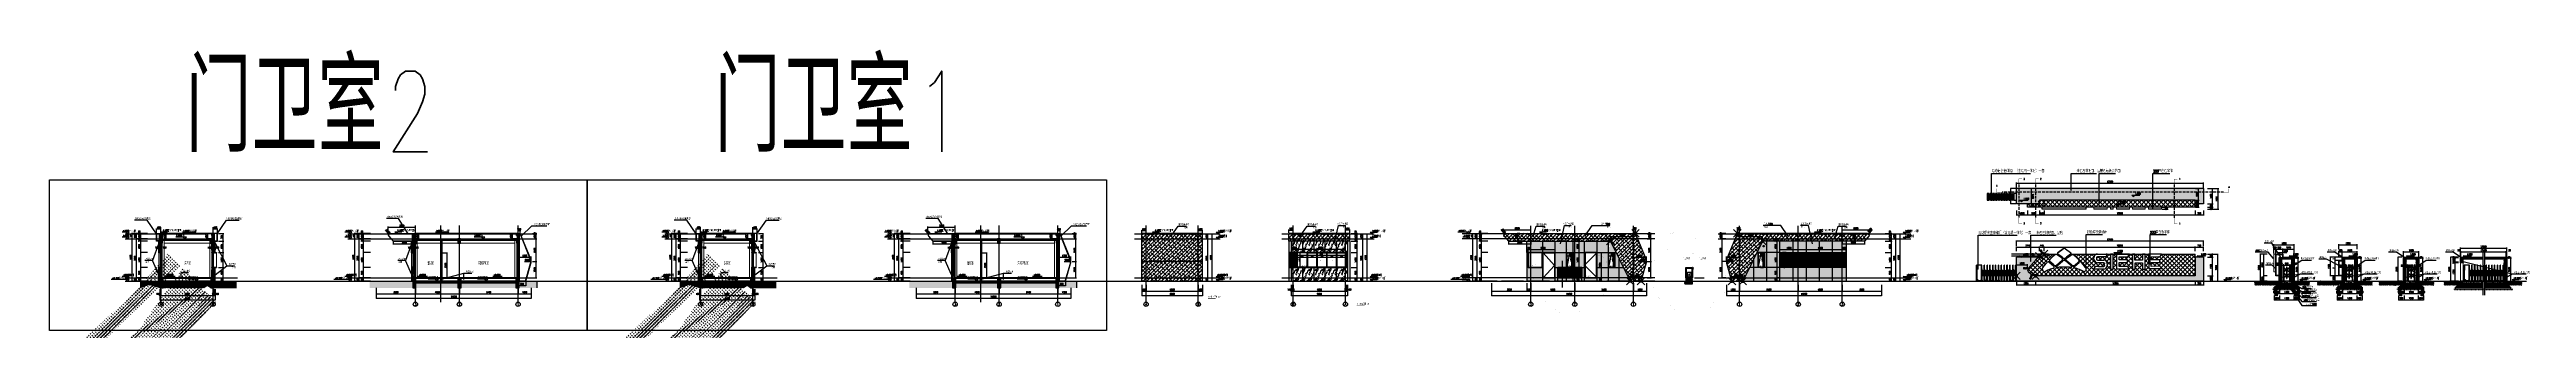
# Model space of a CAD drawing. Extents: x -4210259 to 293730, y -7499 to 868879.
# Drawn here: x -2377130 to -2149190, y 512410 to 538249 of the extents above; entities that cross this region are included whole.
import ezdxf
from ezdxf.enums import TextEntityAlignment as Align

# ---------------------------------------------------------------- set-up
doc = ezdxf.new("R2010")
doc.units = 0
doc.header["$LTSCALE"] = 1000
doc.header["$MEASUREMENT"] = 0
for name, pattern in [('99立面图例外参$0$99立面图例外参$0$$0$DOTE', [2.42, 2, -0.2, 0.02, -0.2]), ('DASH', [0.35, 0.25, -0.1]), ('DOTE', [2.42, 2, -0.2, 0.02, -0.2])]:
    doc.linetypes.add(name, pattern=pattern)
doc.layers.get('Defpoints').update_dxf_attribs({"color": 210})
for name, color, linetype in [('00-Face', 4, 'Continuous'), ('00-Hatch', 8, 'Continuous'), ('00-ttr..Hatch', 8, 'Continuous'), ('8', 1, 'Continuous'), ('99立面图例外参$0$99立面图例外参$0$$0$A-AXIS-DOTE', 14, '99立面图例外参$0$99立面图例外参$0$$0$DOTE'), ('99立面图例外参$0$99立面图例外参$0$$0$AS-COLN', 6, 'Continuous'), ('A-AXIS-D', 1, 'Continuous'), ('A-AXIS-DOTE', 14, 'DOTE'), ('A-AXIS-DP', 126, 'Continuous'), ('A-AXIS-ELEV', 4, 'Continuous'), ('A-AXIS-SYMB', 3, 'Continuous'), ('A-COLS', 6, 'Continuous'), ('A-CURTAIN', 134, 'Continuous'), ('A-HATCH-1', 252, 'Continuous'), ('A-HATCH-2', 251, 'Continuous'), ('A-LIN-V', 9, 'Continuous'), ('A-SFCE', 30, 'Continuous'), ('A-TEXT', 61, 'Continuous'), ('A-WINDOW', 140, 'Continuous'), ('A-云线', 50, 'Continuous'), ('A-门窗表显示尺寸', 160, 'Continuous'), ('AS-COLN', 6, 'Continuous'), ('AS-STEL', 240, 'Continuous'), ('AS-WALL', 40, 'Continuous'), ('DIM_SYMB', 3, 'Continuous'), ('LAYER1', 9, 'Continuous'), ('PUB_HATCH', 8, 'Continuous'), ('PUB_TEXT', 7, 'Continuous'), ('建-剖切', 3, 'Continuous'), ('建-尺寸', 3, 'Continuous')]:
    doc.layers.add(name, color=color, linetype=linetype)
doc.layers.add('99立面图例外参$0$99立面图例外参$0$A-WALL-HATCH', color=8, linetype='Continuous', lineweight=13)
doc.layers.add('A-WALL-HATCH', color=8, linetype='Continuous', lineweight=13)
doc.styles.add('_TCH_AXIS', font='COMPLEX', dxfattribs={"bigfont": 'GBCBIG'})
doc.styles.add('_TCH_DIM', font='SIMPLEX', dxfattribs={"bigfont": 'GBCBIG'})
doc.styles.add('_TCH_DIM_T3', font='SIMPLEX', dxfattribs={"width": 0.705882, "bigfont": 'GBCBIG'})
doc.styles.add('_TCH_SPACE', font='SIMPLEX', dxfattribs={"height": 5, "bigfont": 'GBCBIG'})
doc.styles.add('A-DIM', font='SIMPLEX', dxfattribs={"bigfont": 'GBCBIG'})
doc.styles.add('A-DIM_T3', font='SIMPLEX', dxfattribs={"width": 0.705882, "bigfont": 'GBCBIG'})
doc.styles.get("Standard").update_dxf_attribs({"font": 'gbenor.shx', "bigfont": 'gbcbig.shx'})
doc.dimstyles.new('_TCH_ARCH&&30', dxfattribs={"dimtxt": 89.25, "dimasz": 30, "dimexe": 30, "dimexo": 30, "dimgap": 37.875, "dimtad": 1, "dimdec": 0, "dimzin": 0, "dimdsep": 46, "dimtxsty": '_TCH_DIM_T3', "dimblk": 'ARCHTICK', "dimcen": 0.09, "dimclrt": 7, "dimazin": 2, "dimtfac": 1, "dimtdec": 0, "dimtix": 1, "dimtmove": 2, "dimatfit": 3, "dimfxl": 0, "dimtolj": 1, "dimtzin": 0, "dimarcsym": 0})
doc.dimstyles.new('_TCH_ARCH&&50', dxfattribs={"dimtxt": 148.75, "dimasz": 50, "dimexe": 50, "dimexo": 50, "dimgap": 63.125, "dimtad": 1, "dimdec": 0, "dimzin": 0, "dimdsep": 46, "dimtxsty": '_TCH_DIM_T3', "dimblk": 'ARCHTICK', "dimcen": 0.09, "dimclrt": 7, "dimazin": 2, "dimtfac": 1, "dimtdec": 0, "dimtix": 1, "dimtmove": 2, "dimatfit": 3, "dimfxl": 0, "dimtolj": 1, "dimtzin": 0, "dimarcsym": 0})
doc.dimstyles.new('A-DIM&&50', dxfattribs={"dimtxt": 148.75, "dimasz": 50, "dimexe": 50, "dimexo": 50, "dimgap": 63.125, "dimtad": 1, "dimdec": 0, "dimzin": 0, "dimdsep": 46, "dimtxsty": 'A-DIM_T3', "dimblk": 'ARCHTICK', "dimcen": 0.09, "dimclrt": 7, "dimazin": 2, "dimtfac": 1, "dimtdec": 0, "dimtix": 1, "dimtmove": 2, "dimatfit": 3, "dimfxl": 0, "dimtolj": 1, "dimtzin": 0, "dimarcsym": 0})
pattern_1 = [(45, (0, 0), (-168.379802, 168.379802), []), (135, (0, 0), (-505.139407, 168.379802), [595.3125, -357.1875])]
pattern_2 = [(41.9872125, (500, 68.57), (1199.999982, 900.00002), [19.21946, -4016.8677]), (68.1985905, (214.29, 38.57), (599.9999996, 1800.000001), [69.23783, -4777.41048]), (60.945396, (200, 4.29), (599.9999597, 900.0000255), [29.41609, -6147.9618]), (90, (214.3, 30), (600, -4e-14), [8.57143, -891.42852]), (71.565051, (494.29, 51.43), (1e-06, 900.000002), [18.07016, -1879.29642]), (171.469234, (494.29, 51.43), (-599.999998, 5.6e-06), [28.89107, -6038.2332]), (79.215702, (454.286, -4.286), (600.000003, 3600.0000017), [61.07874, -6352.1886]), (62.1329961, (2.857, 270), (2399.99997084, 4500.0000176), [140.58914, -29383.1298]), (0, (11.5, 402), (0, 900), [0, -600]), (64.9831065, (400, 565.714), (1200.000003, 2699.9999982), [94.58826, -9837.1788]), (81.4391104, (631.429, 210), (1199.99999793, 8099.99994892), [134.35409, -28080.0036]), (82.8749836, (300, 291.43), (599.99996395, 4500.0000045), [69.10507, -14442.9588]), (76.75948, (240, 102.857), (600.00000583, 2699.9999979), [149.69356, -15568.1304]), (0, (146.5, 103.3), (0, 900), [0, -600]), (0, (156.1, 93.7), (0, 900), [0, -600]), (0, (223.6, 141.8), (0, 900), [0, -600]), (0, (204.3, 247.8), (0, 900), [0, -600]), (59.0362434, (274.286, 248.57), (599.9999522, 900.0000258), [49.97959, -10445.7336]), (0, (299.9, 289.8), (0, 900), [0, -600]), (0, (223.6, 257.4), (0, 900), [0, -600]), (0, (252.5, 315.25), (0, 900), [0, -600]), (0, (223.6, 228.5), (0, 900), [0, -600]), (50.194429, (571.43, 167.14), (600.0000004, 900.0000004), [22.315, -4663.8348]), (90, (571.4, 141.4), (600, -4e-14), [25.71428, -874.28568]), (43.66778, (540, 111.43), (1800.0000014, 1799.9999965), [43.4483, -9080.6952]), (90, (540, 102.86), (600, -4e-14), [8.57143, -891.42852]), (39.805571, (514.286, 81.43), (1199.9999713, 900.0000354), [33.4725, -6995.7522]), (0, (426, 141.8), (0, 900), [0, -600]), (0, (572.7, 169), (0, 900), [0, -600]), (0, (572.7, 169), (0, 900), [0, -600]), (29.3577535, (585.71, 184.29), (1799.9999964, 900.0000053), [52.45017, -5454.81774]), (0, (570.65, 228.5), (0, 900), [0, -600]), (146.309932, (400, 565.714), (-1200.0000074, 899.9999844), [61.80945, -6428.1828]), (8.1301023, (334.286, 445.714), (5999.99995775, 899.99999466), [60.60915, -12667.3128]), (47.8624052, (200, 428.57), (2400.00000106, 2699.9999975), [80.91316, -16910.8494]), (14.6208739, (68.57, 394.286), (3599.9999901, 900.00003754), [135.82702, -14126.01]), (0, (117.5, 450.1), (0, 900), [0, -600]), (18.434949, (308.57, 360), (2400.0000002, 899.999997), [27.10524, -5664.9945]), (16.699244, (334.29, 368.57), (599.999988, 5e-05), [14.91472, -3117.17718]), (101.093723, (348.57, 372.857), (-1200.0000105, 6299.99994104), [74.2445, -15517.0992]), (0, (271.8, 411.6), (0, 900), [0, -600]), (0, (334, 447.4), (0, 900), [0, -600]), (0, (252.5, 344.15), (0, 900), [0, -600]), (0, (175.4, 536.8), (0, 900), [0, -600]), (0, (146.5, 498.3), (0, 900), [0, -600]), (44.1449026, (300, 552.857), (1800.0000031, 1799.99999994), [67.68776, -14146.7412]), (54.5829447, (254.286, 488.57), (600.0000017, 899.99999645), [78.8825, -16486.4424]), (0, (300.8, 553.45), (0, 900), [0, -600]), (0, (213.95, 507.9), (0, 900), [0, -600]), (0, (300.8, 553.45), (0, 900), [0, -600]), (0, (254.4, 487.2), (0, 900), [0, -600]), (75.068583, (394.29, 454.29), (600, 2700.000001), [22.1774, -4635.075]), (90, (400, 475.7), (600, -4e-14), [90, -810]), (50.194429, (505.71, 852.86), (600.0000004, 900.0000004), [22.315, -4663.8348]), (0, (339.3, 662.1), (0, 900), [0, -600]), (0, (358.6, 652.45), (0, 900), [0, -600]), (0, (281.4, 671.7), (0, 900), [0, -600]), (0, (377.8, 777.7), (0, 900), [0, -600]), (53.1301023, (440, 724.286), (600.0000009, 899.9999994), [42.85714, -8957.1426]), (90, (440, 651.4), (600, -4e-14), [72.85714, -827.14284]), (0, (440.1, 652.9), (0, 900), [0, -600]), (23.1985905, (485.71, 844.29), (1800.000001, 900.0000005), [21.75935, -4547.7045]), (66.037511, (480, 831.43), (600, 1799.999999), [14.0698, -2940.58752]), (66.037511, (474.29, 818.57), (600, 1799.999999), [14.0698, -2940.58752]), (81.8698976, (465.714, 758.57), (600.0000026, 4500.00000045), [60.60915, -12667.3128]), (90, (520, 870), (600, -4e-14), [21.42857, -878.57142]), (0, (454.1, 900), (0, 900), [0, -600])]
pattern_3 = [(45, (200, 0), (-200.000203, 200.000203), []), (135, (200, 0), (-200.000203, -200.000203), [])]
pattern_4 = [(45, (100, 17.95), (-35.3553532, 35.3553532), []), (45, (117.387, 0), (-35.3553532, 35.3553532), [19.73685, -11.2782])]
pattern_5 = [(45, (0, 17.95), (-35.3553532, 35.3553532), []), (45, (17.387, 0), (-35.3553532, 35.3553532), [19.73685, -11.2782])]
pattern_6 = [(37.5, (0, 0), (-0.400007824, 12.235330933), [0, -9.652, 0, -10.795, 0, -10.31875]), (7.5, (0, 0), (11.23808208, 17.92062751), [0, -5.207, 0, -8.6995, 0, -3.33375]), (327.5, (-7.81, 9e-16), (19.774809256, 0.035929617), [0, -3.175, 0, -11.43, 0, -14.9225]), (317.5, (-7.81, 9e-16), (19.08891131, 5.57323308), [0, -1.5875, 0, -7.493, 0, -8.5725])]
pattern_7 = [(23.3024225, (8100, 0), (-14.8344125, 34.44111213), []), (28.3024225, (8100, 0), (96.4861615, -48.5223725), [11.25, -123.75]), (333.3024225, (8100, 0), (22.375575, 112.529306), [9, -99]), (78.7538225, (8108.04, -4.04), (118.8617856, 64.0068405), [9.5610285, -105.171317]), (24.4866225, (8111.09, 27.87), (139.564723, -82.253803), [16.875, -185.625]), (74.9380225, (8122.72, 21.02), (184.286825, 83.932212), [14.341543, -157.75695]), (329.4866225, (8111.09, 27.87), (184.286759, 83.932356), [13.5, -148.5]), (359.3024225, (8122.26, 15.36), (60.8645854, -89.2160426), [11.25, -123.75]), (304.3024225, (8122.26, 15.36), (74.125409, 87.572455), [9, -99]), (49.7538225, (8127.33, 7.93), (134.989992, -1.643693), [9.5610285, -105.171317]), (15.8024225, (8100, 0), (20.155748, 45.7218205), [0, -97.8, 0, -100.5, 0, -99.375]), (345.8024225, (8100, 0), (58.5371318, 40.3812239), [0, -57.3, 0, -95.55, 0, -37.875]), (305.8024225, (8068.92, 12.367), (73.14921794, -32.7472444), [0, -37.5, 0, -117, 0, -155.25]), (295.8024225, (8054.98, 17.91), (86.8313913, -18.389388), [0, -48.75, 0, -77.7, 0, -110.25])]
pattern_8 = [(360, (-2326877.164, 379029.98), (63.5, 63.5), [63.5, -63.5]), (360, (-2326877.164, 379053.79), (63.5, 63.5), [63.5, -63.5]), (360, (-2326877.164, 379077.605), (63.5, 63.5), [63.5, -63.5]), (90, (-2326869.227, 379085.54), (-63.5, 63.5), [63.5, -63.5]), (90, (-2326845.414, 379085.54), (-63.5, 63.5), [63.5, -63.5]), (90, (-2326821.6, 379085.54), (-63.5, 63.5), [63.5, -63.5])]
pattern_9 = [(45, (0, 89.76), (-88.388383, 88.388383), [])]
pattern_10 = [(45, (0, 0), (-35.3553391, 35.3553391), []), (50, (0, 0), (143.4520365, -12.550427), [15, -165]), (355, (0, 0), (-27.750267, 150.438427), [12, -132]), (100.4514, (11.95, -1.05), (115.701876, 137.887908), [12.748038, -140.228422]), (46.1842, (0, 40), (213.44821, -33.103803), [22.5, -247.5]), (96.6356, (17.79, 37.24), (186.932541, 194.823574), [19.122058, -210.3426]), (351.1842, (0, 40), (186.93239, 194.82372), [18, -198]), (21, (20, 30), (119.3814104, -80.523778), [15, -165]), (326, (20, 30), (48.663066, 145.030009), [12, -132]), (71.4514, (29.95, 23.29), (168.044526, 64.506099), [12.748038, -140.228422]), (37.5, (0, 0), (2.4319711, 66.5787708), [0, -130.4, 0, -134, 0, -132.5]), (7.5, (0, 0), (52.6139075, 78.8823424), [0, -76.4, 0, -127.4, 0, -50.5]), (327.5, (-44.6, 0), (106.7644872, -4.5109743), [0, -50, 0, -156, 0, -207]), (317.5, (-64.6, 0), (116.637234, 20.0209965), [0, -65, 0, -103.6, 0, -147])]
pattern_11 = [(45, (0, 0), (-88.3883476, 88.3883476), []), (50, (0, 0), (358.63009, -31.376067), [37.5, -412.5]), (355, (0, 0), (-69.375667, 376.096067), [30, -330]), (100.4514, (29.9, -2.6), (289.25469, 344.71977), [31.870095, -350.571056]), (46.1842, (0, 100), (533.62052, -82.75951), [56.25, -618.75]), (96.6356, (44.47, 93.1), (467.33135, 487.05894), [47.80514, -525.8565]), (351.1842, (0, 100), (467.33097, 487.0593), [45, -495]), (21, (50, 75), (298.453526, -201.309445), [37.5, -412.5]), (326, (50, 75), (121.657666, 362.57502), [30, -330]), (71.4514, (74.87, 58.22), (420.111314, 161.26525), [31.870095, -350.571056]), (37.5, (0, 0), (6.079928, 166.446927), [0, -326, 0, -335, 0, -331.25]), (7.5, (0, 0), (131.534769, 197.205856), [0, -191, 0, -318.5, 0, -126.25]), (327.5, (-111.5, 0), (266.911218, -11.277436), [0, -125, 0, -390, 0, -517.5]), (317.5, (-161.5, 0), (291.593085, 50.05249), [0, -162.5, 0, -259, 0, -367.5])]

# ---------------------------------------------------------------- blocks, each defined once
blk = doc.blocks.new('_ArchTick')
at = {"color": 0, "linetype": 'ByBlock', "const_width": 0.4}
blk.add_lwpolyline([(-0.5, -0.5), (0.5, 0.5)], dxfattribs=at)
blk = doc.blocks.new('*D1298')
at = {"layer": 'A-门窗表显示尺寸', "color": 0, "lineweight": -2}
for p, q in [((-40599815273, 3385974823), (-40599815273, 3385975021)), ((-40599815273, 3385974991), (-40599810673, 3385974991)), ((-40599810673, 3385974823), (-40599810673, 3385975021))]:
    blk.add_line(p, q, dxfattribs=at)
at = {"layer": 'Defpoints', "color": 0}
for p in [(-40599815273, 3385974793), (-40599810673, 3385974991), (-40599810673, 3385974793)]:
    blk.add_point(p, dxfattribs=at)
at = {"layer": 'A-门窗表显示尺寸', "color": 0, "lineweight": -2, "xscale": 30, "yscale": 30, "zscale": 30, "rotation": 180}
blk.add_blockref('_ArchTick', (-40599815273, 3385974991), dxfattribs=at)
at = {"layer": 'A-门窗表显示尺寸', "color": 0, "lineweight": -2, "xscale": 30, "yscale": 30, "zscale": 30}
blk.add_blockref('_ArchTick', (-40599810673, 3385974991), dxfattribs=at)
at = {"layer": 'A-门窗表显示尺寸', "color": 7, "insert": (-40599812998, 3385975074), "char_height": 89.2, "attachment_point": 5, "style": '_TCH_DIM_T3'}
blk.add_mtext('\\A1;4600', dxfattribs=at)
blk = doc.blocks.new('*D1299')
at = {"layer": 'A-门窗表显示尺寸', "color": 0, "lineweight": -2}
for p, q in [((-40599815273, 3385974633), (-40599815273, 3385974831)), ((-40599815273, 3385974801), (-40599814273, 3385974801)), ((-40599814273, 3385974633), (-40599814273, 3385974831))]:
    blk.add_line(p, q, dxfattribs=at)
at = {"layer": 'Defpoints', "color": 0}
for p in [(-40599815273, 3385974603), (-40599814273, 3385974801), (-40599814273, 3385974603)]:
    blk.add_point(p, dxfattribs=at)
at = {"layer": 'A-门窗表显示尺寸', "color": 0, "lineweight": -2, "xscale": 30, "yscale": 30, "zscale": 30, "rotation": 180}
blk.add_blockref('_ArchTick', (-40599815273, 3385974801), dxfattribs=at)
at = {"layer": 'A-门窗表显示尺寸', "color": 0, "lineweight": -2, "xscale": 30, "yscale": 30, "zscale": 30}
blk.add_blockref('_ArchTick', (-40599814273, 3385974801), dxfattribs=at)
at = {"layer": 'A-门窗表显示尺寸', "color": 7, "insert": (-40599814773, 3385974884), "char_height": 89.2, "attachment_point": 5, "style": '_TCH_DIM_T3'}
blk.add_mtext('\\A1;1000', dxfattribs=at)
blk = doc.blocks.new('*D1300')
at = {"layer": 'A-门窗表显示尺寸', "color": 0, "lineweight": -2}
for p, q in [((-40599814273.275787, 3385974632.547974), (-40599814273.275787, 3385974831.273987)), ((-40599814273.275787, 3385974801.273987), (-40599813373.275787, 3385974801.273987)), ((-40599813373.275787, 3385974632.547974), (-40599813373.275787, 3385974831.273987))]:
    blk.add_line(p, q, dxfattribs=at)
at = {"layer": 'Defpoints', "color": 0}
for p in [(-40599814273.275787, 3385974602.547974), (-40599813373.275787, 3385974801.273987), (-40599813373.275787, 3385974602.547974)]:
    blk.add_point(p, dxfattribs=at)
at = {"layer": 'A-门窗表显示尺寸', "color": 0, "lineweight": -2, "xscale": 30, "yscale": 30, "zscale": 30, "rotation": 180}
blk.add_blockref('_ArchTick', (-40599814273.275787, 3385974801.273987), dxfattribs=at)
at = {"layer": 'A-门窗表显示尺寸', "color": 0, "lineweight": -2, "xscale": 30, "yscale": 30, "zscale": 30}
blk.add_blockref('_ArchTick', (-40599813373.275787, 3385974801.273987), dxfattribs=at)
at = {"layer": 'A-门窗表显示尺寸', "color": 7, "insert": (-40599813823.275787, 3385974883.773987), "char_height": 89.25, "attachment_point": 5, "style": '_TCH_DIM_T3'}
blk.add_mtext('\\A1;900', dxfattribs=at)
blk = doc.blocks.new('*D1301')
at = {"layer": 'A-门窗表显示尺寸', "color": 0, "lineweight": -2}
for p, q in [((-40599813373.275787, 3385974632.547974), (-40599813373.275787, 3385974831.273987)), ((-40599813373.275787, 3385974801.273987), (-40599812473.275787, 3385974801.273987)), ((-40599812473.275787, 3385974632.547974), (-40599812473.275787, 3385974831.273987))]:
    blk.add_line(p, q, dxfattribs=at)
at = {"layer": 'Defpoints', "color": 0}
for p in [(-40599813373.275787, 3385974602.547974), (-40599812473.275787, 3385974801.273987), (-40599812473.275787, 3385974602.547974)]:
    blk.add_point(p, dxfattribs=at)
at = {"layer": 'A-门窗表显示尺寸', "color": 0, "lineweight": -2, "xscale": 30, "yscale": 30, "zscale": 30, "rotation": 180}
blk.add_blockref('_ArchTick', (-40599813373.275787, 3385974801.273987), dxfattribs=at)
at = {"layer": 'A-门窗表显示尺寸', "color": 0, "lineweight": -2, "xscale": 30, "yscale": 30, "zscale": 30}
blk.add_blockref('_ArchTick', (-40599812473.275787, 3385974801.273987), dxfattribs=at)
at = {"layer": 'A-门窗表显示尺寸', "color": 7, "insert": (-40599812923.275787, 3385974883.773987), "char_height": 89.25, "attachment_point": 5, "style": '_TCH_DIM_T3'}
blk.add_mtext('\\A1;900', dxfattribs=at)
blk = doc.blocks.new('*D1302')
at = {"layer": 'A-门窗表显示尺寸', "color": 0, "lineweight": -2}
for p, q in [((-40599812473.275787, 3385974632.547974), (-40599812473.275787, 3385974831.273987)), ((-40599812473.275787, 3385974801.273987), (-40599811573.275787, 3385974801.273987)), ((-40599811573.275787, 3385974632.547974), (-40599811573.275787, 3385974831.273987))]:
    blk.add_line(p, q, dxfattribs=at)
at = {"layer": 'Defpoints', "color": 0}
for p in [(-40599812473.275787, 3385974602.547974), (-40599811573.275787, 3385974801.273987), (-40599811573.275787, 3385974602.547974)]:
    blk.add_point(p, dxfattribs=at)
at = {"layer": 'A-门窗表显示尺寸', "color": 0, "lineweight": -2, "xscale": 30, "yscale": 30, "zscale": 30, "rotation": 180}
blk.add_blockref('_ArchTick', (-40599812473.275787, 3385974801.273987), dxfattribs=at)
at = {"layer": 'A-门窗表显示尺寸', "color": 0, "lineweight": -2, "xscale": 30, "yscale": 30, "zscale": 30}
blk.add_blockref('_ArchTick', (-40599811573.275787, 3385974801.273987), dxfattribs=at)
at = {"layer": 'A-门窗表显示尺寸', "color": 7, "insert": (-40599812023.275787, 3385974883.773987), "char_height": 89.25, "attachment_point": 5, "style": '_TCH_DIM_T3'}
blk.add_mtext('\\A1;900', dxfattribs=at)
blk = doc.blocks.new('*D1303')
at = {"layer": 'A-门窗表显示尺寸', "color": 0, "lineweight": -2}
for p, q in [((-40599811573.275787, 3385974632.547974), (-40599811573.275787, 3385974831.273987)), ((-40599811573.275787, 3385974801.273987), (-40599810673.275803, 3385974801.273987)), ((-40599810673.275803, 3385974632.547974), (-40599810673.275803, 3385974831.273987))]:
    blk.add_line(p, q, dxfattribs=at)
at = {"layer": 'Defpoints', "color": 0}
for p in [(-40599811573.275787, 3385974602.547974), (-40599810673.275803, 3385974801.273987), (-40599810673.275803, 3385974602.547974)]:
    blk.add_point(p, dxfattribs=at)
at = {"layer": 'A-门窗表显示尺寸', "color": 0, "lineweight": -2, "xscale": 30, "yscale": 30, "zscale": 30, "rotation": 180}
blk.add_blockref('_ArchTick', (-40599811573.275787, 3385974801.273987), dxfattribs=at)
at = {"layer": 'A-门窗表显示尺寸', "color": 0, "lineweight": -2, "xscale": 30, "yscale": 30, "zscale": 30}
blk.add_blockref('_ArchTick', (-40599810673.275803, 3385974801.273987), dxfattribs=at)
at = {"layer": 'A-门窗表显示尺寸', "color": 7, "insert": (-40599811123.275803, 3385974883.773987), "char_height": 89.25, "attachment_point": 5, "style": '_TCH_DIM_T3'}
blk.add_mtext('\\A1;900', dxfattribs=at)
blk = doc.blocks.new('*D1304')
at = {"layer": 'A-门窗表显示尺寸', "color": 0, "lineweight": -2}
for p, q in [((-40599815183.10321, 3385975230.000001), (-40599814903.106216, 3385975230.000001)), ((-40599815183.10321, 3385973830.000001), (-40599814903.106216, 3385973830.000001)), ((-40599814933.106216, 3385973830.000001), (-40599814933.106216, 3385975230.000001))]:
    blk.add_line(p, q, dxfattribs=at)
at = {"layer": 'Defpoints', "color": 0}
for p in [(-40599815213.10321, 3385975230.000001), (-40599815213.10321, 3385973830.000001), (-40599814933.106216, 3385975230.000001)]:
    blk.add_point(p, dxfattribs=at)
at = {"layer": 'A-门窗表显示尺寸', "color": 0, "lineweight": -2, "xscale": 30, "yscale": 30, "zscale": 30}
for p, rotation in [((-40599814933.106216, 3385975230.000001), 90), ((-40599814933.106216, 3385973830.000001), 270)]:
    blk.add_blockref('_ArchTick', p, dxfattribs=dict(at, rotation=rotation))
at = {"layer": 'A-门窗表显示尺寸', "color": 7, "insert": (-40599815015.606216, 3385974530.000012), "char_height": 89.25, "attachment_point": 5, "rotation": 90, "style": '_TCH_DIM_T3'}
blk.add_mtext('\\A1;1400', dxfattribs=at)
blk = doc.blocks.new('*D1241')
at = {"layer": 'A-门窗表显示尺寸', "color": 0, "lineweight": -2}
for p, q in [((40599809673.278801, 3385974797.933665), (40599809643.278801, 3385974797.933665)), ((40599809673.278801, 3385974582.547974), (40599809673.278801, 3385974827.933665)), ((40599809673.278801, 3385974797.933665), (40599809723.278801, 3385974797.933665)), ((40599809723.278801, 3385974582.547974), (40599809723.278801, 3385974827.933665)), ((40599809723.278801, 3385974797.933665), (40599809753.278801, 3385974797.933665))]:
    blk.add_line(p, q, dxfattribs=at)
at = {"layer": 'Defpoints', "color": 0}
for p in [(40599809673.278801, 3385974552.547974), (40599809723.278801, 3385974797.933665), (40599809723.278801, 3385974552.547974)]:
    blk.add_point(p, dxfattribs=at)
at = {"layer": 'A-门窗表显示尺寸', "color": 0, "lineweight": -2, "xscale": 30, "yscale": 30, "zscale": 30}
blk.add_blockref('_ArchTick', (40599809673.278801, 3385974797.933665), dxfattribs=at)
at = {"layer": 'A-门窗表显示尺寸', "color": 0, "lineweight": -2, "xscale": 30, "yscale": 30, "zscale": 30, "rotation": 180}
blk.add_blockref('_ArchTick', (40599809723.278801, 3385974797.933665), dxfattribs=at)
at = {"layer": 'A-门窗表显示尺寸', "color": 7, "insert": (40599809698.278801, 3385974880.433665), "char_height": 89.25, "attachment_point": 5, "style": '_TCH_DIM_T3'}
blk.add_mtext('\\A1;50', dxfattribs=at)
blk = doc.blocks.new('*D1242')
at = {"layer": 'A-门窗表显示尺寸', "color": 0, "lineweight": -2}
for p, q in [((40599809723.278801, 3385974582.547974), (40599809723.278801, 3385974827.933665)), ((40599809723.278801, 3385974797.933665), (40599810923.275803, 3385974797.933665)), ((40599810923.275803, 3385974582.547974), (40599810923.275803, 3385974827.933665))]:
    blk.add_line(p, q, dxfattribs=at)
at = {"layer": 'Defpoints', "color": 0}
for p in [(40599809723.278801, 3385974552.547974), (40599810923.275803, 3385974797.933665), (40599810923.275803, 3385974552.547974)]:
    blk.add_point(p, dxfattribs=at)
at = {"layer": 'A-门窗表显示尺寸', "color": 0, "lineweight": -2, "xscale": 30, "yscale": 30, "zscale": 30, "rotation": 180}
blk.add_blockref('_ArchTick', (40599809723.278801, 3385974797.933665), dxfattribs=at)
at = {"layer": 'A-门窗表显示尺寸', "color": 0, "lineweight": -2, "xscale": 30, "yscale": 30, "zscale": 30}
blk.add_blockref('_ArchTick', (40599810923.275803, 3385974797.933665), dxfattribs=at)
at = {"layer": 'A-门窗表显示尺寸', "color": 7, "insert": (40599810323.277298, 3385974880.433665), "char_height": 89.25, "attachment_point": 5, "style": '_TCH_DIM_T3'}
blk.add_mtext('\\A1;1200', dxfattribs=at)
blk = doc.blocks.new('*D1243')
at = {"layer": 'A-门窗表显示尺寸', "color": 0, "lineweight": -2}
for p, q in [((40599810923.275803, 3385974582.547974), (40599810923.275803, 3385974827.933665)), ((40599810923.275803, 3385974797.933665), (40599812123.275803, 3385974797.933665)), ((40599812123.275803, 3385974582.547974), (40599812123.275803, 3385974827.933665))]:
    blk.add_line(p, q, dxfattribs=at)
at = {"layer": 'Defpoints', "color": 0}
for p in [(40599810923.275803, 3385974552.547974), (40599812123.275803, 3385974797.933665), (40599812123.275803, 3385974552.547974)]:
    blk.add_point(p, dxfattribs=at)
at = {"layer": 'A-门窗表显示尺寸', "color": 0, "lineweight": -2, "xscale": 30, "yscale": 30, "zscale": 30, "rotation": 180}
blk.add_blockref('_ArchTick', (40599810923.275803, 3385974797.933665), dxfattribs=at)
at = {"layer": 'A-门窗表显示尺寸', "color": 0, "lineweight": -2, "xscale": 30, "yscale": 30, "zscale": 30}
blk.add_blockref('_ArchTick', (40599812123.275803, 3385974797.933665), dxfattribs=at)
at = {"layer": 'A-门窗表显示尺寸', "color": 7, "insert": (40599811523.275803, 3385974880.433665), "char_height": 89.25, "attachment_point": 5, "style": '_TCH_DIM_T3'}
blk.add_mtext('\\A1;1200', dxfattribs=at)
blk = doc.blocks.new('*D1244')
at = {"layer": 'A-门窗表显示尺寸', "color": 0, "lineweight": -2}
for p, q in [((40599812123.275803, 3385974582.547974), (40599812123.275803, 3385974827.933665)), ((40599812123.275803, 3385974797.933665), (40599813323.275803, 3385974797.933665)), ((40599813323.275803, 3385974582.547974), (40599813323.275803, 3385974827.933665))]:
    blk.add_line(p, q, dxfattribs=at)
at = {"layer": 'Defpoints', "color": 0}
for p in [(40599812123.275803, 3385974552.547974), (40599813323.275803, 3385974797.933665), (40599813323.275803, 3385974552.547974)]:
    blk.add_point(p, dxfattribs=at)
at = {"layer": 'A-门窗表显示尺寸', "color": 0, "lineweight": -2, "xscale": 30, "yscale": 30, "zscale": 30, "rotation": 180}
blk.add_blockref('_ArchTick', (40599812123.275803, 3385974797.933665), dxfattribs=at)
at = {"layer": 'A-门窗表显示尺寸', "color": 0, "lineweight": -2, "xscale": 30, "yscale": 30, "zscale": 30}
blk.add_blockref('_ArchTick', (40599813323.275803, 3385974797.933665), dxfattribs=at)
at = {"layer": 'A-门窗表显示尺寸', "color": 7, "insert": (40599812723.275803, 3385974880.433665), "char_height": 89.25, "attachment_point": 5, "style": '_TCH_DIM_T3'}
blk.add_mtext('\\A1;1200', dxfattribs=at)
blk = doc.blocks.new('*D1245')
at = {"layer": 'A-门窗表显示尺寸', "color": 0, "lineweight": -2}
for p, q in [((40599813323.275803, 3385974582.547974), (40599813323.275803, 3385974827.933665)), ((40599813323.275803, 3385974797.933665), (40599814523.275803, 3385974797.933665)), ((40599814523.275803, 3385974582.547974), (40599814523.275803, 3385974827.933665))]:
    blk.add_line(p, q, dxfattribs=at)
at = {"layer": 'Defpoints', "color": 0}
for p in [(40599813323.275803, 3385974552.547974), (40599814523.275803, 3385974797.933665), (40599814523.275803, 3385974552.547974)]:
    blk.add_point(p, dxfattribs=at)
at = {"layer": 'A-门窗表显示尺寸', "color": 0, "lineweight": -2, "xscale": 30, "yscale": 30, "zscale": 30, "rotation": 180}
blk.add_blockref('_ArchTick', (40599813323.275803, 3385974797.933665), dxfattribs=at)
at = {"layer": 'A-门窗表显示尺寸', "color": 0, "lineweight": -2, "xscale": 30, "yscale": 30, "zscale": 30}
blk.add_blockref('_ArchTick', (40599814523.275803, 3385974797.933665), dxfattribs=at)
at = {"layer": 'A-门窗表显示尺寸', "color": 7, "insert": (40599813923.275803, 3385974880.433665), "char_height": 89.25, "attachment_point": 5, "style": '_TCH_DIM_T3'}
blk.add_mtext('\\A1;1200', dxfattribs=at)
blk = doc.blocks.new('*D1246')
at = {"layer": 'A-门窗表显示尺寸', "color": 0, "lineweight": -2}
for p, q in [((40599814523.275803, 3385974582.547974), (40599814523.275803, 3385974827.933665)), ((40599814523.275803, 3385974797.933665), (40599815723.275803, 3385974797.933665)), ((40599815723.275803, 3385974582.547974), (40599815723.275803, 3385974827.933665))]:
    blk.add_line(p, q, dxfattribs=at)
at = {"layer": 'Defpoints', "color": 0}
for p in [(40599814523.275803, 3385974552.547974), (40599815723.275803, 3385974797.933665), (40599815723.275803, 3385974552.547974)]:
    blk.add_point(p, dxfattribs=at)
at = {"layer": 'A-门窗表显示尺寸', "color": 0, "lineweight": -2, "xscale": 30, "yscale": 30, "zscale": 30, "rotation": 180}
blk.add_blockref('_ArchTick', (40599814523.275803, 3385974797.933665), dxfattribs=at)
at = {"layer": 'A-门窗表显示尺寸', "color": 0, "lineweight": -2, "xscale": 30, "yscale": 30, "zscale": 30}
blk.add_blockref('_ArchTick', (40599815723.275803, 3385974797.933665), dxfattribs=at)
at = {"layer": 'A-门窗表显示尺寸', "color": 7, "insert": (40599815123.275803, 3385974880.433665), "char_height": 89.25, "attachment_point": 5, "style": '_TCH_DIM_T3'}
blk.add_mtext('\\A1;1200', dxfattribs=at)
blk = doc.blocks.new('*D1247')
at = {"layer": 'A-门窗表显示尺寸', "color": 0, "lineweight": -2}
for p, q in [((40599815723.275803, 3385974797.933665), (40599815693.275803, 3385974797.933665)), ((40599815723.275803, 3385974582.547974), (40599815723.275803, 3385974827.933665)), ((40599815723.275803, 3385974797.933665), (40599815773.275803, 3385974797.933665)), ((40599815773.275803, 3385974582.547974), (40599815773.275803, 3385974827.933665)), ((40599815773.275803, 3385974797.933665), (40599815803.275803, 3385974797.933665))]:
    blk.add_line(p, q, dxfattribs=at)
at = {"layer": 'Defpoints', "color": 0}
for p in [(40599815723.275803, 3385974552.547974), (40599815773.275803, 3385974797.933665), (40599815773.275803, 3385974552.547974)]:
    blk.add_point(p, dxfattribs=at)
at = {"layer": 'A-门窗表显示尺寸', "color": 0, "lineweight": -2, "xscale": 30, "yscale": 30, "zscale": 30}
blk.add_blockref('_ArchTick', (40599815723.275803, 3385974797.933665), dxfattribs=at)
at = {"layer": 'A-门窗表显示尺寸', "color": 0, "lineweight": -2, "xscale": 30, "yscale": 30, "zscale": 30, "rotation": 180}
blk.add_blockref('_ArchTick', (40599815773.275803, 3385974797.933665), dxfattribs=at)
at = {"layer": 'A-门窗表显示尺寸', "color": 7, "insert": (40599815748.275803, 3385974880.433665), "char_height": 89.25, "attachment_point": 5, "style": '_TCH_DIM_T3'}
blk.add_mtext('\\A1;50', dxfattribs=at)
blk = doc.blocks.new('*D1248')
at = {"layer": 'A-门窗表显示尺寸', "color": 0, "lineweight": -2}
for p, q in [((40599810260, 3385973880), (40599810150, 3385973880)), ((40599810260, 3385973830), (40599810150, 3385973830)), ((40599810180, 3385973880), (40599810180, 3385973910)), ((40599810180, 3385973830), (40599810180, 3385973880)), ((40599810180, 3385973830), (40599810180, 3385973800))]:
    blk.add_line(p, q, dxfattribs=at)
at = {"layer": 'Defpoints', "color": 0}
for p in [(40599810180, 3385973880), (40599810290, 3385973880), (40599810290, 3385973830)]:
    blk.add_point(p, dxfattribs=at)
at = {"layer": 'A-门窗表显示尺寸', "color": 0, "lineweight": -2, "xscale": 30, "yscale": 30, "zscale": 30}
for p, rotation in [((40599810180, 3385973880), 270), ((40599810180, 3385973830), 90)]:
    blk.add_blockref('_ArchTick', p, dxfattribs=dict(at, rotation=rotation))
at = {"layer": 'A-门窗表显示尺寸', "color": 7, "insert": (40599810097.5, 3385973855), "char_height": 89.25, "attachment_point": 5, "rotation": 90, "style": '_TCH_DIM_T3'}
blk.add_mtext('\\A1;50', dxfattribs=at)
blk = doc.blocks.new('*D1249')
at = {"layer": 'A-门窗表显示尺寸', "color": 0, "lineweight": -2}
for p, q in [((40599810260, 3385975180), (40599810150, 3385975180)), ((40599810260, 3385973880), (40599810150, 3385973880)), ((40599810180, 3385973880), (40599810180, 3385975180))]:
    blk.add_line(p, q, dxfattribs=at)
at = {"layer": 'Defpoints', "color": 0}
for p in [(40599810180, 3385975180), (40599810290, 3385975180), (40599810290, 3385973880)]:
    blk.add_point(p, dxfattribs=at)
at = {"layer": 'A-门窗表显示尺寸', "color": 0, "lineweight": -2, "xscale": 30, "yscale": 30, "zscale": 30}
for p, rotation in [((40599810180, 3385975180), 90), ((40599810180, 3385973880), 270)]:
    blk.add_blockref('_ArchTick', p, dxfattribs=dict(at, rotation=rotation))
at = {"layer": 'A-门窗表显示尺寸', "color": 7, "insert": (40599810097.5, 3385974530), "char_height": 89.25, "attachment_point": 5, "rotation": 90, "style": '_TCH_DIM_T3'}
blk.add_mtext('\\A1;1300', dxfattribs=at)
blk = doc.blocks.new('*D1250')
at = {"layer": 'A-门窗表显示尺寸', "color": 0, "lineweight": -2}
for p, q in [((40599810260, 3385975230), (40599810150, 3385975230)), ((40599810260, 3385975180), (40599810150, 3385975180)), ((40599810180, 3385975230), (40599810180, 3385975260)), ((40599810180, 3385975180), (40599810180, 3385975230)), ((40599810180, 3385975180), (40599810180, 3385975150))]:
    blk.add_line(p, q, dxfattribs=at)
at = {"layer": 'Defpoints', "color": 0}
for p in [(40599810180, 3385975230), (40599810290, 3385975230), (40599810290, 3385975180)]:
    blk.add_point(p, dxfattribs=at)
at = {"layer": 'A-门窗表显示尺寸', "color": 0, "lineweight": -2, "xscale": 30, "yscale": 30, "zscale": 30}
for p, rotation in [((40599810180, 3385975230), 270), ((40599810180, 3385975180), 90)]:
    blk.add_blockref('_ArchTick', p, dxfattribs=dict(at, rotation=rotation))
at = {"layer": 'A-门窗表显示尺寸', "color": 7, "insert": (40599810097.5, 3385975205), "char_height": 89.25, "attachment_point": 5, "rotation": 90, "style": '_TCH_DIM_T3'}
blk.add_mtext('\\A1;50', dxfattribs=at)
blk = doc.blocks.new('*D1251')
at = {"layer": 'A-门窗表显示尺寸', "color": 0, "lineweight": -2}
for p, q in [((40599809673.278801, 3385974582.547974), (40599809673.278801, 3385975002.547974)), ((40599809673.278801, 3385974972.547974), (40599815773.275803, 3385974972.547974)), ((40599815773.275803, 3385974582.547974), (40599815773.275803, 3385975002.547974))]:
    blk.add_line(p, q, dxfattribs=at)
at = {"layer": 'Defpoints', "color": 0}
for p in [(40599809673.278801, 3385974552.547974), (40599815773.275803, 3385974972.547974), (40599815773.275803, 3385974552.547974)]:
    blk.add_point(p, dxfattribs=at)
at = {"layer": 'A-门窗表显示尺寸', "color": 0, "lineweight": -2, "xscale": 30, "yscale": 30, "zscale": 30, "rotation": 180}
blk.add_blockref('_ArchTick', (40599809673.278801, 3385974972.547974), dxfattribs=at)
at = {"layer": 'A-门窗表显示尺寸', "color": 0, "lineweight": -2, "xscale": 30, "yscale": 30, "zscale": 30}
blk.add_blockref('_ArchTick', (40599815773.275803, 3385974972.547974), dxfattribs=at)
at = {"layer": 'A-门窗表显示尺寸', "color": 7, "insert": (40599812723.277298, 3385975055.047974), "char_height": 89.25, "attachment_point": 5, "style": '_TCH_DIM_T3'}
blk.add_mtext('\\A1;6100', dxfattribs=at)
blk = doc.blocks.new('*D1252')
at = {"layer": 'A-门窗表显示尺寸', "color": 0, "lineweight": -2}
for p, q in [((40599810230, 3385975230), (40599809920, 3385975230)), ((40599810230, 3385973830), (40599809920, 3385973830)), ((40599809950, 3385973830), (40599809950, 3385975230))]:
    blk.add_line(p, q, dxfattribs=at)
at = {"layer": 'Defpoints', "color": 0}
for p in [(40599809950, 3385975230), (40599810260, 3385975230), (40599810260, 3385973830)]:
    blk.add_point(p, dxfattribs=at)
at = {"layer": 'A-门窗表显示尺寸', "color": 0, "lineweight": -2, "xscale": 30, "yscale": 30, "zscale": 30}
for p, rotation in [((40599809950, 3385975230), 90), ((40599809950, 3385973830), 270)]:
    blk.add_blockref('_ArchTick', p, dxfattribs=dict(at, rotation=rotation))
at = {"layer": 'A-门窗表显示尺寸', "color": 7, "insert": (40599809867.5, 3385974530), "char_height": 89.25, "attachment_point": 5, "rotation": 90, "style": '_TCH_DIM_T3'}
blk.add_mtext('\\A1;1400', dxfattribs=at)
blk = doc.blocks.new('*D1239')
at = {"layer": 'A-门窗表显示尺寸', "color": 0, "lineweight": -2}
for p, q in [((40599807523.278801, 3385975122.547975), (40599807523.278801, 3385974923.821961)), ((40599807523.278801, 3385974953.821961), (40599808123.275787, 3385974953.821961)), ((40599808123.275787, 3385975122.547975), (40599808123.275787, 3385974923.821961))]:
    blk.add_line(p, q, dxfattribs=at)
at = {"layer": 'Defpoints', "color": 0}
for p in [(40599807523.278801, 3385975152.547975), (40599808123.275787, 3385975152.547975), (40599808123.275787, 3385974953.821961)]:
    blk.add_point(p, dxfattribs=at)
at = {"layer": 'A-门窗表显示尺寸', "color": 0, "lineweight": -2, "xscale": 30, "yscale": 30, "zscale": 30, "rotation": 180}
blk.add_blockref('_ArchTick', (40599807523.278801, 3385974953.821961), dxfattribs=at)
at = {"layer": 'A-门窗表显示尺寸', "color": 0, "lineweight": -2, "xscale": 30, "yscale": 30, "zscale": 30}
blk.add_blockref('_ArchTick', (40599808123.275787, 3385974953.821961), dxfattribs=at)
at = {"layer": 'A-门窗表显示尺寸', "color": 7, "insert": (40599807823.277298, 3385975036.321961), "char_height": 89.25, "attachment_point": 5, "style": '_TCH_DIM_T3'}
blk.add_mtext('\\A1;600', dxfattribs=at)
blk = doc.blocks.new('*D1240')
at = {"layer": 'A-门窗表显示尺寸', "color": 0, "lineweight": -2}
for p, q in [((40599807750.000023, 3385975280.000002), (40599808029.997002, 3385975280.000002)), ((40599807750.000023, 3385973880.000002), (40599808029.997002, 3385973880.000002)), ((40599807999.997002, 3385973880.000002), (40599807999.997002, 3385975280.000002))]:
    blk.add_line(p, q, dxfattribs=at)
at = {"layer": 'Defpoints', "color": 0}
for p in [(40599807720.000023, 3385975280.000002), (40599807720.000023, 3385973880.000002), (40599807999.997002, 3385975280.000002)]:
    blk.add_point(p, dxfattribs=at)
at = {"layer": 'A-门窗表显示尺寸', "color": 0, "lineweight": -2, "xscale": 30, "yscale": 30, "zscale": 30}
for p, rotation in [((40599807999.997002, 3385975280.000002), 90), ((40599807999.997002, 3385973880.000002), 270)]:
    blk.add_blockref('_ArchTick', p, dxfattribs=dict(at, rotation=rotation))
at = {"layer": 'A-门窗表显示尺寸', "color": 7, "insert": (40599807917.496986, 3385974579.99999), "char_height": 89.25, "attachment_point": 5, "rotation": 90, "style": '_TCH_DIM_T3'}
blk.add_mtext('\\A1;1400', dxfattribs=at)
blk = doc.blocks.new('99立面图例外参$0$99立面图例外参$0$$0$dotee')
at = {"layer": '99立面图例外参$0$99立面图例外参$0$$0$A-AXIS-DOTE'}
for points in [[(433561, -2127753), (434268, -2128460)], [(434268, -2127753), (433561, -2128460)]]:
    blk.add_lwpolyline(points, dxfattribs=at)
blk.add_circle((433915, -2128107), 100, dxfattribs=at)
blk = doc.blocks.new('*D1305')
at = {"layer": 'A-门窗表显示尺寸', "color": 0, "lineweight": -2}
for p, q in [((40599814323.275803, 3385974642.547974), (40599814323.275803, 3385974841.273987)), ((40599814323.275803, 3385974811.273987), (40599815673.275803, 3385974811.273987)), ((40599815673.275803, 3385974642.547974), (40599815673.275803, 3385974841.273987))]:
    blk.add_line(p, q, dxfattribs=at)
at = {"layer": 'Defpoints', "color": 0}
for p in [(40599814323.275803, 3385974612.547974), (40599815673.275803, 3385974811.273987), (40599815673.275803, 3385974612.547974)]:
    blk.add_point(p, dxfattribs=at)
at = {"layer": 'A-门窗表显示尺寸', "color": 0, "lineweight": -2, "xscale": 30, "yscale": 30, "zscale": 30, "rotation": 180}
blk.add_blockref('_ArchTick', (40599814323.275803, 3385974811.273987), dxfattribs=at)
at = {"layer": 'A-门窗表显示尺寸', "color": 0, "lineweight": -2, "xscale": 30, "yscale": 30, "zscale": 30}
blk.add_blockref('_ArchTick', (40599815673.275803, 3385974811.273987), dxfattribs=at)
at = {"layer": 'A-门窗表显示尺寸', "color": 7, "insert": (40599814998.275803, 3385974893.773987), "char_height": 89.25, "attachment_point": 5, "style": '_TCH_DIM_T3'}
blk.add_mtext('\\A1;1350', dxfattribs=at)
blk = doc.blocks.new('*D1306')
at = {"layer": 'A-门窗表显示尺寸', "color": 0, "lineweight": -2}
for p, q in [((40599813173.275803, 3385974642.547974), (40599813173.275803, 3385974841.273987)), ((40599813173.275803, 3385974811.273987), (40599814323.275803, 3385974811.273987)), ((40599814323.275803, 3385974642.547974), (40599814323.275803, 3385974841.273987))]:
    blk.add_line(p, q, dxfattribs=at)
at = {"layer": 'Defpoints', "color": 0}
for p in [(40599813173.275803, 3385974612.547974), (40599814323.275803, 3385974811.273987), (40599814323.275803, 3385974612.547974)]:
    blk.add_point(p, dxfattribs=at)
at = {"layer": 'A-门窗表显示尺寸', "color": 0, "lineweight": -2, "xscale": 30, "yscale": 30, "zscale": 30, "rotation": 180}
blk.add_blockref('_ArchTick', (40599813173.275803, 3385974811.273987), dxfattribs=at)
at = {"layer": 'A-门窗表显示尺寸', "color": 0, "lineweight": -2, "xscale": 30, "yscale": 30, "zscale": 30}
blk.add_blockref('_ArchTick', (40599814323.275803, 3385974811.273987), dxfattribs=at)
at = {"layer": 'A-门窗表显示尺寸', "color": 7, "insert": (40599813748.275803, 3385974893.773987), "char_height": 89.25, "attachment_point": 5, "style": '_TCH_DIM_T3'}
blk.add_mtext('\\A1;1150', dxfattribs=at)
blk = doc.blocks.new('*D1307')
at = {"layer": 'A-门窗表显示尺寸', "color": 0, "lineweight": -2}
for p, q in [((40599814799.997002, 3385975230.000002), (40599814520.000023, 3385975230.000002)), ((40599814799.997002, 3385973830.000002), (40599814520.000023, 3385973830.000002)), ((40599814550.000023, 3385973830.000002), (40599814550.000023, 3385975230.000002))]:
    blk.add_line(p, q, dxfattribs=at)
at = {"layer": 'Defpoints', "color": 0}
for p in [(40599814550.000023, 3385975230.000002), (40599814829.997002, 3385975230.000002), (40599814829.997002, 3385973830.000002)]:
    blk.add_point(p, dxfattribs=at)
at = {"layer": 'A-门窗表显示尺寸', "color": 0, "lineweight": -2, "xscale": 30, "yscale": 30, "zscale": 30}
for p, rotation in [((40599814550.000023, 3385975230.000002), 90), ((40599814550.000023, 3385973830.000002), 270)]:
    blk.add_blockref('_ArchTick', p, dxfattribs=dict(at, rotation=rotation))
at = {"layer": 'A-门窗表显示尺寸', "color": 7, "insert": (40599814467.500008, 3385974529.99999), "char_height": 89.25, "attachment_point": 5, "rotation": 90, "style": '_TCH_DIM_T3'}
blk.add_mtext('\\A1;1400', dxfattribs=at)
blk = doc.blocks.new('*D1308')
at = {"layer": 'A-门窗表显示尺寸', "color": 0, "lineweight": -2}
for p, q in [((40599813639.997002, 3385975230.000002), (40599813360.000023, 3385975230.000002)), ((40599813390.000023, 3385972880.000002), (40599813390.000023, 3385975230.000002)), ((40599813639.997002, 3385972880.000002), (40599813360.000023, 3385972880.000002))]:
    blk.add_line(p, q, dxfattribs=at)
at = {"layer": 'Defpoints', "color": 0}
for p in [(40599813390.000023, 3385975230.000002), (40599813669.997002, 3385975230.000002), (40599813669.997002, 3385972880.000002)]:
    blk.add_point(p, dxfattribs=at)
at = {"layer": 'A-门窗表显示尺寸', "color": 0, "lineweight": -2, "xscale": 30, "yscale": 30, "zscale": 30}
for p, rotation in [((40599813390.000023, 3385975230.000002), 90), ((40599813390.000023, 3385972880.000002), 270)]:
    blk.add_blockref('_ArchTick', p, dxfattribs=dict(at, rotation=rotation))
at = {"layer": 'A-门窗表显示尺寸', "color": 7, "insert": (40599813307.500008, 3385974054.99999), "char_height": 89.25, "attachment_point": 5, "rotation": 90, "style": '_TCH_DIM_T3'}
blk.add_mtext('\\A1;2350', dxfattribs=at)
blk = doc.blocks.new('*D1309')
at = {"layer": 'A-门窗表显示尺寸', "color": 0, "lineweight": -2}
for p, q in [((40599813173.275803, 3385974832.547974), (40599813173.275803, 3385975031.273987)), ((40599813173.275803, 3385975001.273987), (40599815673.275803, 3385975001.273987)), ((40599815673.275803, 3385974832.547974), (40599815673.275803, 3385975031.273987))]:
    blk.add_line(p, q, dxfattribs=at)
at = {"layer": 'Defpoints', "color": 0}
for p in [(40599813173.275803, 3385974802.547974), (40599815673.275803, 3385975001.273987), (40599815673.275803, 3385974802.547974)]:
    blk.add_point(p, dxfattribs=at)
at = {"layer": 'A-门窗表显示尺寸', "color": 0, "lineweight": -2, "xscale": 30, "yscale": 30, "zscale": 30, "rotation": 180}
blk.add_blockref('_ArchTick', (40599813173.275803, 3385975001.273987), dxfattribs=at)
at = {"layer": 'A-门窗表显示尺寸', "color": 0, "lineweight": -2, "xscale": 30, "yscale": 30, "zscale": 30}
blk.add_blockref('_ArchTick', (40599815673.275803, 3385975001.273987), dxfattribs=at)
at = {"layer": 'A-门窗表显示尺寸', "color": 7, "insert": (40599814423.275803, 3385975083.773987), "char_height": 89.25, "attachment_point": 5, "style": '_TCH_DIM_T3'}
blk.add_mtext('\\A1;2500', dxfattribs=at)
blk = doc.blocks.new('A$C7D712954')
at = {"layer": 'LAYER1', "color": 250}
for p, q in [((-25, 1500), (-25, 60)), ((-25, 1500), (-25, 60)), ((25, 1500), (-25, 1500)), ((25, 1500), (-25, 1500)), ((25, 1500), (-25, 1500)), ((-15, 60), (-25, 60)), ((25, 60), (15, 60)), ((25, 1500), (25, 60)), ((25, 1500), (25, 60)), ((25, 1231), (285, 1081)), ((25, 1189), (279, 1045)), ((279, 1045), (25, 901)), ((285, 1009), (25, 859)), ((285, 551), (25, 701)), ((279, 515), (25, 659)), ((25, 371), (279, 515)), ((25, 329), (285, 479)), ((285, 1310), (315, 1310)), ((285, 1310), (285, 250)), ((285, 250), (315, 250)), ((315, 1310), (315, 250)), ((575, 1231), (315, 1081)), ((315, 1009), (575, 859)), ((315, 551), (575, 701)), ((575, 329), (315, 479)), ((575, 1189), (321, 1045)), ((321, 1045), (575, 901)), ((321, 515), (575, 659)), ((575, 371), (321, 515)), ((575, 1500), (575, 60)), ((625, 1500), (575, 1500)), ((585, 60), (575, 60)), ((625, 60), (615, 60)), ((625, 1500), (625, 60))]:
    blk.add_line(p, q, dxfattribs=at)
for points in [[(-15, 80), (15, 80), (15, 0), (-15, 0)], [(585, 80), (615, 80), (615, 0), (585, 0)]]:
    blk.add_lwpolyline(points, close=True, dxfattribs=at)
blk = doc.blocks.new('ssm')
at = {"layer": '8', "color": 8}
for points in [[(0, 0), (227, 0), (227, -600), (0, -600)], [(302, 0), (376, 0), (376, -600), (302, -600)], [(451, 0), (525, 0), (525, -600), (451, -600)], [(600, 0), (674, 0), (674, -600), (600, -600)], [(749, 0), (823, 0), (823, -600), (749, -600)], [(898, 0), (972, 0), (972, -600), (898, -600)], [(1046, 0), (1121, 0), (1121, -600), (1046, -600)], [(1195, 0), (1270, 0), (1270, -600), (1195, -600)], [(1344, 0), (1419, 0), (1419, -600), (1344, -600)], [(1493, 0), (1568, 0), (1568, -600), (1493, -600)], [(1791, 0), (1865, 0), (1865, -600), (1791, -600)], [(1940, 0), (2014, 0), (2014, -600), (1940, -600)], [(2238, 0), (2312, 0), (2312, -600), (2238, -600)], [(2387, 0), (2461, 0), (2461, -600), (2387, -600)], [(2536, 0), (2696, 0), (2696, -600), (2536, -600)], [(1642, 0), (1717, 0), (1717, -600), (1642, -600)], [(2089, 0), (2163, 0), (2163, -600), (2089, -600)]]:
    blk.add_lwpolyline(points, close=True, dxfattribs=at)
for points in [[(302, 0), (227, -600)], [(376, 0), (451, -600)], [(451, 0), (376, -600)], [(749, 0), (674, -600)], [(898, 0), (823, -600)], [(1046, 0), (972, -600)], [(1121, 0), (1195, -600)], [(1195, 0), (1121, -600)], [(1344, 0), (1270, -600)], [(1419, 0), (1493, -600)], [(1493, 0), (1419, -600)], [(1791, 0), (1717, -600)], [(1940, 0), (1865, -600)], [(2089, 0), (2014, -600)], [(2238, 0), (2163, -600)], [(2312, 0), (2387, -600)], [(2387, 0), (2312, -600)], [(2461, 0), (2536, -600)], [(2536, 0), (2461, -600)], [(227, 0), (302, -600)], [(525, 0), (600, -600)], [(600, 0), (525, -600)], [(674, 0), (749, -600)], [(823, 0), (898, -600)], [(972, 0), (1046, -600)], [(1270, 0), (1344, -600)], [(1568, 0), (1642, -600)], [(1642, 0), (1568, -600)], [(1717, 0), (1791, -600)], [(1865, 0), (1940, -600)], [(2014, 0), (2089, -600)], [(2163, 0), (2238, -600)]]:
    blk.add_lwpolyline(points, dxfattribs=at)
blk = doc.blocks.new('A$C4A4B1E4B')
at = {"color": 250}
for p, q in [((-3733, 98), (-3733, 1015)), ((-3733, 1015), (-3732, 1015)), ((-3733, 182), (-3732, 234)), ((-3733, 98), (-3733, 182)), ((-3733, 98), (-3733, 98)), ((-3732, 98), (-3733, 98)), ((-3733, 72), (-3732, 76)), ((-3732, 72), (-3733, 72)), ((-3715, 1493), (-3732, 1493)), ((-3732, 1015), (-3732, 1493)), ((-3732, 1015), (-3732, 234)), ((-3732, 98), (-3732, 234)), ((-3732, 98), (-3732, 76)), ((-3732, 72), (-3732, 76)), ((-3732, 59), (-3732, 72)), ((-3719, 59), (-3732, 59)), ((-3719, 59), (-3717, 51)), ((-3718, 59), (-3719, 59)), ((-3718, 59), (-3717, 51)), ((-3718, 59), (-3716, 51)), ((-3718, 59), (-3718, 59)), ((-3716, 59), (-3718, 59)), ((-3717, 51), (-3705, 33)), ((-3717, 51), (-3717, 51)), ((-3717, 51), (-3705, 33)), ((-3716, 51), (-3717, 51)), ((-3716, 59), (-3715, 52)), ((-3715, 59), (-3716, 59)), ((-3715, 52), (-3716, 51)), ((-3716, 51), (-3704, 33)), ((-3715, 1493), (-3715, 1483)), ((-3713, 1483), (-3715, 1483)), ((-3713, 1483), (-3715, 1483)), ((-3715, 1483), (-3715, 1483)), ((-3715, 1483), (-3715, 1481)), ((-3713, 1481), (-3715, 1481)), ((-3715, 1481), (-3715, 1478)), ((-3713, 1478), (-3715, 1478)), ((-3715, 1478), (-3715, 1474)), ((-3713, 1474), (-3715, 1474)), ((-3715, 1468), (-3715, 1474)), ((-3713, 1468), (-3715, 1468)), ((-3715, 1459), (-3715, 1468)), ((-3713, 1459), (-3715, 1459)), ((-3715, 1459), (-3715, 1448)), ((-3713, 1448), (-3715, 1448)), ((-3715, 1441), (-3715, 1448)), ((-3713, 1441), (-3715, 1441)), ((-3715, 1441), (-3715, 1432)), ((-3713, 1432), (-3715, 1432)), ((-3715, 1432), (-3715, 1422)), ((-3713, 1422), (-3715, 1422)), ((-3715, 1422), (-3715, 1410)), ((-3713, 1410), (-3715, 1410)), ((-3715, 1410), (-3715, 1399)), ((-3713, 1399), (-3715, 1399)), ((-3715, 1399), (-3715, 1386)), ((-3713, 1386), (-3715, 1386)), ((-3715, 1386), (-3715, 1374)), ((-3713, 1374), (-3715, 1374)), ((-3715, 1361), (-3715, 1374)), ((-3713, 1361), (-3715, 1361)), ((-3715, 1361), (-3715, 1114)), ((-3713, 1114), (-3715, 1114)), ((-3715, 1114), (-3715, 1100)), ((-3713, 1100), (-3715, 1100)), ((-3715, 1100), (-3715, 1085)), ((-3713, 1085), (-3715, 1085)), ((-3715, 1069), (-3715, 1085)), ((-3713, 1069), (-3715, 1069)), ((-3715, 1051), (-3715, 1069)), ((-3713, 1051), (-3715, 1051)), ((-3715, 1031), (-3715, 1051)), ((-3713, 1031), (-3715, 1031)), ((-3715, 69), (-3715, 1031)), ((-3715, 69), (-3713, 60)), ((-3713, 69), (-3715, 69)), ((-3715, 69), (-3715, 69)), ((-3715, 69), (-3715, 62)), ((-3715, 62), (-3713, 52)), ((-3715, 62), (-3715, 59)), ((-3715, 52), (-3703, 34)), ((-3713, 52), (-3715, 52)), ((-3696, 1493), (-3713, 1493)), ((-3713, 1493), (-3713, 1483)), ((-3713, 1483), (-3713, 1483)), ((-3713, 1481), (-3713, 1483)), ((-3713, 1478), (-3713, 1481)), ((-3713, 1474), (-3713, 1478)), ((-3713, 1468), (-3713, 1474)), ((-3713, 1459), (-3713, 1468)), ((-3713, 1448), (-3713, 1459)), ((-3713, 1441), (-3713, 1448)), ((-3713, 1432), (-3713, 1441)), ((-3713, 1422), (-3713, 1432)), ((-3713, 1410), (-3713, 1422)), ((-3713, 1399), (-3713, 1410)), ((-3713, 1386), (-3713, 1399)), ((-3713, 1374), (-3713, 1386)), ((-3713, 1361), (-3713, 1374)), ((-3713, 1114), (-3713, 1361)), ((-3713, 1100), (-3713, 1114)), ((-3713, 1085), (-3713, 1100)), ((-3713, 1069), (-3713, 1085)), ((-3713, 1051), (-3713, 1069)), ((-3713, 1051), (-3713, 1031)), ((-3713, 69), (-3713, 1031)), ((-3713, 69), (-3713, 60)), ((-3713, 59), (-3713, 60)), ((-3713, 59), (-3712, 53)), ((-3696, 59), (-3713, 59)), ((-3713, 59), (-3713, 59)), ((-3712, 53), (-3713, 52)), ((-3713, 52), (-3702, 36)), ((-3712, 53), (-3701, 37)), ((-3705, 33), (-3687, 21)), ((-3705, 33), (-3705, 33)), ((-3705, 33), (-3687, 21)), ((-3704, 33), (-3705, 33)), ((-3703, 34), (-3704, 33)), ((-3704, 33), (-3686, 22)), ((-3702, 36), (-3703, 34)), ((-3703, 34), (-3686, 23)), ((-3700, 88), (-3702, 72)), ((-3702, 72), (-3699, 72)), ((-3701, 37), (-3702, 36)), ((-3702, 36), (-3685, 24)), ((-3701, 37), (-3684, 26)), ((-3696, 99), (-3700, 88)), ((-3699, 72), (-3697, 87)), ((-3699, 72), (-3696, 72)), ((-3697, 87), (-3696, 92)), ((-3296, 1493), (-3696, 1493)), ((-3696, 99), (-3696, 1493)), ((-3695, 102), (-3696, 99)), ((-3696, 92), (-3693, 101)), ((-3696, 72), (-3696, 92)), ((-3696, 72), (-3690, 72)), ((-3696, 59), (-3696, 72)), ((-3688, 59), (-3696, 59)), ((-3687, 114), (-3695, 102)), ((-3693, 101), (-3685, 113)), ((-3686, 94), (-3690, 72)), ((-3686, 94), (-3690, 72)), ((-3690, 72), (-3690, 72)), ((-3690, 72), (-3686, 51)), ((-3690, 72), (-3689, 72)), ((-3690, 72), (-3688, 59)), ((-3685, 93), (-3689, 72)), ((-3689, 72), (-3685, 51)), ((-3689, 72), (-3688, 72)), ((-3684, 93), (-3688, 72)), ((-3688, 72), (-3684, 52)), ((-3688, 72), (-3686, 72)), ((-3688, 59), (-3686, 51)), ((-3676, 125), (-3687, 114)), ((-3686, 22), (-3687, 21)), ((-3687, 21), (-3665, 16)), ((-3687, 21), (-3687, 21)), ((-3687, 21), (-3665, 17)), ((-3674, 112), (-3686, 94)), ((-3674, 112), (-3686, 94)), ((-3686, 94), (-3686, 94)), ((-3685, 93), (-3686, 94)), ((-3682, 92), (-3686, 72)), ((-3686, 72), (-3682, 52)), ((-3686, 72), (-3684, 72)), ((-3686, 51), (-3674, 33)), ((-3686, 51), (-3686, 51)), ((-3686, 51), (-3674, 33)), ((-3685, 51), (-3686, 51)), ((-3685, 24), (-3686, 23)), ((-3686, 23), (-3686, 22)), ((-3686, 23), (-3665, 19)), ((-3686, 22), (-3665, 17)), ((-3685, 113), (-3675, 123)), ((-3673, 111), (-3685, 93)), ((-3684, 93), (-3685, 93)), ((-3684, 52), (-3685, 51)), ((-3685, 51), (-3673, 33)), ((-3684, 26), (-3685, 24)), ((-3685, 24), (-3665, 20)), ((-3672, 110), (-3684, 93)), ((-3682, 92), (-3684, 93)), ((-3680, 91), (-3684, 72)), ((-3684, 72), (-3680, 53)), ((-3684, 52), (-3672, 34)), ((-3682, 52), (-3684, 52)), ((-3684, 26), (-3665, 22)), ((-3671, 109), (-3682, 92)), ((-3680, 91), (-3682, 92)), ((-3680, 53), (-3682, 52)), ((-3682, 52), (-3671, 36)), ((-3670, 108), (-3680, 91)), ((-3680, 53), (-3670, 37)), ((-3664, 133), (-3676, 125)), ((-3675, 123), (-3663, 131)), ((-3656, 124), (-3674, 112)), ((-3656, 124), (-3674, 112)), ((-3674, 112), (-3674, 112)), ((-3673, 111), (-3674, 112)), ((-3674, 33), (-3674, 33)), ((-3674, 33), (-3656, 21)), ((-3673, 33), (-3674, 33)), ((-3674, 33), (-3660, 23)), ((-3655, 123), (-3673, 111)), ((-3672, 110), (-3673, 111)), ((-3672, 34), (-3673, 33)), ((-3673, 33), (-3655, 22)), ((-3655, 122), (-3672, 110)), ((-3671, 109), (-3672, 110)), ((-3671, 36), (-3672, 34)), ((-3672, 34), (-3655, 23)), ((-3654, 120), (-3671, 109)), ((-3670, 108), (-3671, 109)), ((-3670, 37), (-3671, 36)), ((-3671, 36), (-3654, 24)), ((-3653, 119), (-3670, 108)), ((-3670, 37), (-3653, 26)), ((-3665, 22), (-3660, 23)), ((-3665, 20), (-3658, 22)), ((-3665, 22), (-3665, 20)), ((-3665, 19), (-3656, 21)), ((-3665, 17), (-3651, 20)), ((-3665, 17), (-3653, 20)), ((-3665, 20), (-3665, 19)), ((-3665, 16), (-3650, 19)), ((-3665, 19), (-3665, 17)), ((-3665, 17), (-3665, 16)), ((-3665, 17), (-3665, 17)), ((-3650, 138), (-3664, 133)), ((-3663, 131), (-3649, 136)), ((-3660, 23), (-3658, 22)), ((-3658, 22), (-3656, 21)), ((-3634, 128), (-3656, 124)), ((-3634, 128), (-3656, 124)), ((-3656, 124), (-3656, 124)), ((-3655, 123), (-3656, 124)), ((-3655, 22), (-3656, 21)), ((-3656, 21), (-3656, 21)), ((-3656, 21), (-3634, 17)), ((-3656, 21), (-3656, 21)), ((-3656, 21), (-3653, 20)), ((-3634, 127), (-3655, 123)), ((-3634, 126), (-3655, 122)), ((-3655, 122), (-3655, 123)), ((-3654, 120), (-3655, 122)), ((-3654, 24), (-3655, 23)), ((-3655, 23), (-3655, 22)), ((-3655, 23), (-3634, 19)), ((-3655, 22), (-3634, 17)), ((-3634, 124), (-3654, 120)), ((-3653, 119), (-3654, 120)), ((-3653, 26), (-3654, 24)), ((-3654, 24), (-3634, 20)), ((-3634, 122), (-3653, 119)), ((-3653, 26), (-3634, 22)), ((-3653, 20), (-3651, 20)), ((-3651, 20), (-3650, 19)), ((-3634, 140), (-3650, 138)), ((-3650, 19), (-3634, 16)), ((-3649, 136), (-3634, 137)), ((-3619, 138), (-3634, 140)), ((-3634, 137), (-3619, 136)), ((-3613, 124), (-3634, 128)), ((-3613, 124), (-3634, 128)), ((-3634, 128), (-3634, 128)), ((-3634, 127), (-3634, 128)), ((-3613, 123), (-3634, 127)), ((-3634, 126), (-3634, 127)), ((-3614, 122), (-3634, 126)), ((-3634, 124), (-3634, 126)), ((-3614, 120), (-3634, 124)), ((-3634, 122), (-3634, 124)), ((-3615, 119), (-3634, 122)), ((-3634, 22), (-3615, 26)), ((-3634, 20), (-3614, 24)), ((-3634, 19), (-3614, 23)), ((-3634, 17), (-3613, 22)), ((-3634, 22), (-3634, 20)), ((-3634, 16), (-3613, 21)), ((-3634, 17), (-3613, 21)), ((-3634, 20), (-3634, 19)), ((-3634, 19), (-3634, 17)), ((-3634, 17), (-3634, 16)), ((-3634, 17), (-3634, 17)), ((-3605, 133), (-3619, 138)), ((-3619, 136), (-3606, 131)), ((-3615, 119), (-3614, 120)), ((-3599, 108), (-3615, 119)), ((-3615, 26), (-3599, 37)), ((-3615, 26), (-3614, 24)), ((-3614, 122), (-3613, 123)), ((-3596, 110), (-3614, 122)), ((-3614, 120), (-3614, 122)), ((-3598, 109), (-3614, 120)), ((-3614, 24), (-3598, 36)), ((-3614, 23), (-3596, 34)), ((-3614, 24), (-3614, 23)), ((-3614, 23), (-3613, 22)), ((-3595, 112), (-3613, 124)), ((-3595, 112), (-3613, 124)), ((-3613, 124), (-3613, 124)), ((-3613, 123), (-3613, 124)), ((-3595, 111), (-3613, 123)), ((-3613, 21), (-3595, 33)), ((-3613, 21), (-3595, 33)), ((-3613, 22), (-3595, 33)), ((-3613, 22), (-3613, 21)), ((-3613, 21), (-3613, 21)), ((-3606, 131), (-3594, 123)), ((-3592, 125), (-3605, 133)), ((-3599, 108), (-3598, 109)), ((-3588, 91), (-3599, 108)), ((-3599, 37), (-3588, 53)), ((-3599, 37), (-3598, 36)), ((-3598, 109), (-3596, 110)), ((-3586, 92), (-3598, 109)), ((-3598, 36), (-3586, 52)), ((-3598, 36), (-3596, 34)), ((-3596, 110), (-3595, 111)), ((-3585, 93), (-3596, 110)), ((-3596, 34), (-3585, 52)), ((-3596, 34), (-3595, 33)), ((-3582, 94), (-3595, 112)), ((-3583, 94), (-3595, 112)), ((-3595, 112), (-3595, 112)), ((-3595, 111), (-3595, 112)), ((-3583, 93), (-3595, 111)), ((-3595, 33), (-3582, 51)), ((-3595, 33), (-3583, 51)), ((-3595, 33), (-3583, 51)), ((-3595, 33), (-3595, 33)), ((-3595, 33), (-3595, 33)), ((-3594, 123), (-3584, 113)), ((-3582, 114), (-3592, 125)), ((-3588, 91), (-3586, 92)), ((-3584, 72), (-3588, 91)), ((-3588, 53), (-3584, 72)), ((-3588, 53), (-3586, 52)), ((-3586, 92), (-3585, 93)), ((-3582, 72), (-3586, 92)), ((-3586, 52), (-3582, 72)), ((-3586, 52), (-3585, 52)), ((-3581, 72), (-3585, 93)), ((-3585, 93), (-3583, 93)), ((-3585, 52), (-3581, 72)), ((-3585, 52), (-3583, 51)), ((-3584, 113), (-3576, 101)), ((-3584, 72), (-3582, 72)), ((-3578, 72), (-3583, 94)), ((-3583, 94), (-3582, 94)), ((-3583, 93), (-3583, 94)), ((-3579, 72), (-3583, 93)), ((-3583, 51), (-3578, 72)), ((-3583, 51), (-3579, 72)), ((-3583, 51), (-3582, 51)), ((-3583, 51), (-3583, 51)), ((-3574, 102), (-3582, 114)), ((-3578, 72), (-3582, 94)), ((-3582, 72), (-3581, 72)), ((-3582, 51), (-3581, 59)), ((-3581, 72), (-3579, 72)), ((-3581, 59), (-3578, 72)), ((-3377, 59), (-3581, 59)), ((-3579, 72), (-3578, 72)), ((-3578, 72), (-3569, 72)), ((-3578, 72), (-3578, 72)), ((-3576, 101), (-3571, 87)), ((-3569, 88), (-3574, 102)), ((-3571, 87), (-3569, 72)), ((-3567, 72), (-3569, 88)), ((-3569, 72), (-3567, 72)), ((-3377, 59), (-3376, 51)), ((-3377, 59), (-3375, 51)), ((-3377, 59), (-3377, 59)), ((-3376, 59), (-3377, 59)), ((-3376, 59), (-3374, 51)), ((-3375, 59), (-3376, 59)), ((-3376, 51), (-3363, 33)), ((-3375, 51), (-3376, 51)), ((-3375, 59), (-3373, 52)), ((-3373, 59), (-3375, 59)), ((-3375, 51), (-3363, 33)), ((-3374, 51), (-3375, 51)), ((-3373, 52), (-3374, 51)), ((-3374, 51), (-3363, 33)), ((-3373, 59), (-3372, 52)), ((-3371, 59), (-3373, 59)), ((-3373, 52), (-3362, 34)), ((-3372, 52), (-3373, 52)), ((-3370, 53), (-3372, 52)), ((-3372, 52), (-3360, 36)), ((-3371, 59), (-3370, 53)), ((-3346, 59), (-3371, 59)), ((-3370, 53), (-3359, 37)), ((-3362, 34), (-3363, 33)), ((-3363, 33), (-3345, 21)), ((-3363, 33), (-3363, 33)), ((-3363, 33), (-3345, 21)), ((-3363, 33), (-3363, 33)), ((-3363, 33), (-3345, 22)), ((-3360, 36), (-3362, 34)), ((-3362, 34), (-3344, 23)), ((-3358, 88), (-3360, 72)), ((-3360, 72), (-3358, 72)), ((-3359, 37), (-3360, 36)), ((-3360, 36), (-3344, 24)), ((-3359, 37), (-3343, 26)), ((-3353, 102), (-3358, 88)), ((-3358, 72), (-3356, 87)), ((-3358, 72), (-3349, 72)), ((-3356, 87), (-3351, 101)), ((-3345, 114), (-3353, 102)), ((-3351, 101), (-3343, 113)), ((-3344, 94), (-3349, 72)), ((-3349, 72), (-3348, 72)), ((-3349, 72), (-3346, 59)), ((-3344, 94), (-3348, 72)), ((-3343, 93), (-3348, 72)), ((-3348, 72), (-3344, 51)), ((-3348, 72), (-3348, 72)), ((-3348, 72), (-3343, 51)), ((-3348, 72), (-3346, 72)), ((-3342, 93), (-3346, 72)), ((-3346, 72), (-3342, 52)), ((-3346, 72), (-3345, 72)), ((-3346, 59), (-3344, 51)), ((-3335, 125), (-3345, 114)), ((-3341, 92), (-3345, 72)), ((-3345, 72), (-3341, 52)), ((-3345, 72), (-3343, 72)), ((-3344, 23), (-3345, 22)), ((-3345, 22), (-3345, 21)), ((-3345, 22), (-3324, 17)), ((-3345, 21), (-3324, 16)), ((-3345, 21), (-3345, 21)), ((-3345, 21), (-3324, 17)), ((-3332, 112), (-3344, 94)), ((-3332, 112), (-3344, 94)), ((-3344, 94), (-3344, 94)), ((-3343, 93), (-3344, 94)), ((-3344, 51), (-3332, 33)), ((-3344, 51), (-3344, 51)), ((-3344, 51), (-3332, 33)), ((-3343, 51), (-3344, 51)), ((-3343, 26), (-3344, 24)), ((-3344, 24), (-3344, 23)), ((-3344, 24), (-3324, 20)), ((-3344, 23), (-3324, 19)), ((-3343, 113), (-3333, 123)), ((-3331, 111), (-3343, 93)), ((-3342, 93), (-3343, 93)), ((-3339, 91), (-3343, 72)), ((-3343, 72), (-3339, 53)), ((-3342, 52), (-3343, 51)), ((-3343, 51), (-3331, 33)), ((-3343, 26), (-3324, 22)), ((-3331, 110), (-3342, 93)), ((-3341, 92), (-3342, 93)), ((-3342, 52), (-3331, 34)), ((-3341, 52), (-3342, 52)), ((-3329, 109), (-3341, 92)), ((-3339, 91), (-3341, 92)), ((-3339, 53), (-3341, 52)), ((-3341, 52), (-3329, 36)), ((-3328, 108), (-3339, 91)), ((-3339, 53), (-3328, 37)), ((-3322, 133), (-3335, 125)), ((-3333, 123), (-3321, 131)), ((-3314, 124), (-3332, 112)), ((-3314, 124), (-3332, 112)), ((-3332, 112), (-3332, 112)), ((-3331, 111), (-3332, 112)), ((-3332, 33), (-3332, 33)), ((-3332, 33), (-3314, 21)), ((-3331, 33), (-3332, 33)), ((-3332, 33), (-3318, 23)), ((-3314, 123), (-3331, 111)), ((-3313, 122), (-3331, 110)), ((-3331, 110), (-3331, 111)), ((-3329, 109), (-3331, 110)), ((-3329, 36), (-3331, 34)), ((-3331, 34), (-3331, 33)), ((-3331, 34), (-3313, 23)), ((-3331, 33), (-3314, 22)), ((-3313, 120), (-3329, 109)), ((-3328, 108), (-3329, 109)), ((-3328, 37), (-3329, 36)), ((-3329, 36), (-3313, 24)), ((-3312, 119), (-3328, 108)), ((-3328, 37), (-3312, 26)), ((-3324, 22), (-3318, 23)), ((-3324, 20), (-3316, 22)), ((-3324, 22), (-3324, 20)), ((-3324, 19), (-3314, 21)), ((-3324, 17), (-3309, 20)), ((-3324, 17), (-3311, 20)), ((-3324, 20), (-3324, 19)), ((-3324, 16), (-3308, 19)), ((-3324, 19), (-3324, 17)), ((-3324, 17), (-3324, 16)), ((-3324, 17), (-3324, 17)), ((-3308, 138), (-3322, 133)), ((-3321, 131), (-3308, 136)), ((-3318, 23), (-3316, 22)), ((-3316, 22), (-3314, 21)), ((-3293, 128), (-3314, 124)), ((-3296, 128), (-3314, 124)), ((-3293, 127), (-3314, 123)), ((-3314, 124), (-3314, 124)), ((-3314, 123), (-3314, 124)), ((-3313, 122), (-3314, 123)), ((-3313, 23), (-3314, 22)), ((-3314, 22), (-3314, 21)), ((-3314, 22), (-3293, 17)), ((-3314, 21), (-3314, 21)), ((-3314, 21), (-3293, 17)), ((-3314, 21), (-3314, 21)), ((-3314, 21), (-3311, 20)), ((-3293, 126), (-3313, 122)), ((-3293, 124), (-3313, 120)), ((-3313, 120), (-3313, 122)), ((-3312, 119), (-3313, 120)), ((-3312, 26), (-3313, 24)), ((-3313, 24), (-3313, 23)), ((-3313, 24), (-3293, 20)), ((-3313, 23), (-3293, 19)), ((-3293, 122), (-3312, 119)), ((-3312, 26), (-3293, 22)), ((-3311, 20), (-3309, 20)), ((-3309, 20), (-3308, 19)), ((-3296, 139), (-3308, 138)), ((-3308, 136), (-3296, 137)), ((-3308, 19), (-3293, 16)), ((-3279, 1493), (-3296, 1493)), ((-3296, 1493), (-3296, 139)), ((-3293, 140), (-3296, 139)), ((-3296, 137), (-3296, 128)), ((-3296, 137), (-3293, 137)), ((-3293, 128), (-3296, 128)), ((-3279, 138), (-3293, 140)), ((-3293, 137), (-3279, 136)), ((-3271, 124), (-3293, 128)), ((-3293, 128), (-3293, 128)), ((-3293, 127), (-3293, 128)), ((-3279, 126), (-3293, 128)), ((-3272, 123), (-3293, 127)), ((-3293, 126), (-3293, 127)), ((-3272, 122), (-3293, 126)), ((-3293, 124), (-3293, 126)), ((-3273, 120), (-3293, 124)), ((-3293, 122), (-3293, 124)), ((-3274, 119), (-3293, 122)), ((-3293, 22), (-3274, 26)), ((-3293, 20), (-3273, 24)), ((-3293, 19), (-3272, 23)), ((-3293, 17), (-3272, 22)), ((-3293, 22), (-3293, 20)), ((-3293, 16), (-3271, 21)), ((-3293, 17), (-3271, 21)), ((-3293, 20), (-3293, 19)), ((-3293, 19), (-3293, 17)), ((-3293, 17), (-3293, 16)), ((-3293, 17), (-3293, 17)), ((-3289, 1077), (-3288, 1080)), ((-3289, 1074), (-3289, 1077)), ((-3289, 1071), (-3289, 1074)), ((-3289, 1071), (-3288, 1068)), ((-3289, 820), (-3288, 823)), ((-3289, 817), (-3289, 820)), ((-3289, 814), (-3289, 817)), ((-3289, 814), (-3288, 811)), ((-3289, 709), (-3288, 712)), ((-3289, 706), (-3289, 709)), ((-3289, 702), (-3289, 706)), ((-3289, 702), (-3288, 699)), ((-3289, 451), (-3288, 453)), ((-3289, 447), (-3289, 451)), ((-3289, 444), (-3289, 447)), ((-3289, 444), (-3288, 441)), ((-3288, 1080), (-3286, 1083)), ((-3288, 1068), (-3286, 1066)), ((-3288, 823), (-3286, 825)), ((-3288, 811), (-3286, 808)), ((-3288, 712), (-3286, 714)), ((-3288, 699), (-3286, 697)), ((-3288, 453), (-3286, 456)), ((-3288, 441), (-3286, 439)), ((-3283, 1084), (-3286, 1083)), ((-3283, 1064), (-3286, 1066)), ((-3283, 827), (-3286, 825)), ((-3283, 806), (-3286, 808)), ((-3283, 716), (-3286, 714)), ((-3283, 695), (-3286, 697)), ((-3283, 458), (-3286, 456)), ((-3283, 437), (-3286, 439)), ((-3281, 1086), (-3283, 1084)), ((-3281, 1062), (-3283, 1064)), ((-3281, 828), (-3283, 827)), ((-3281, 805), (-3283, 806)), ((-3281, 717), (-3283, 716)), ((-3281, 694), (-3283, 695)), ((-3281, 459), (-3283, 458)), ((-3281, 436), (-3283, 437)), ((-3281, 1086), (-3279, 1086)), ((-3281, 1062), (-3279, 1062)), ((-3281, 828), (-3279, 829)), ((-3279, 805), (-3281, 805)), ((-3281, 717), (-3279, 717)), ((-3279, 694), (-3281, 694)), ((-3281, 459), (-3279, 459)), ((-3281, 436), (-3279, 435)), ((-3279, 1143), (-3279, 1493)), ((-3279, 1143), (-3279, 1090)), ((-3278, 1143), (-3279, 1143)), ((-3279, 1090), (-3278, 1090)), ((-3279, 1090), (-3279, 1086)), ((-3279, 1086), (-3277, 1086)), ((-3279, 1062), (-3277, 1062)), ((-3279, 1062), (-3279, 1054)), ((-3278, 1054), (-3279, 1054)), ((-3279, 1054), (-3279, 840)), ((-3279, 840), (-3278, 841)), ((-3279, 840), (-3279, 829)), ((-3279, 829), (-3277, 829)), ((-3277, 805), (-3279, 805)), ((-3279, 805), (-3279, 800)), ((-3278, 801), (-3279, 800)), ((-3279, 800), (-3279, 722)), ((-3279, 722), (-3278, 722)), ((-3279, 722), (-3279, 717)), ((-3279, 717), (-3277, 718)), ((-3277, 693), (-3279, 694)), ((-3279, 694), (-3279, 686)), ((-3278, 685), (-3279, 686)), ((-3279, 686), (-3279, 508)), ((-3279, 508), (-3278, 508)), ((-3279, 508), (-3279, 472)), ((-3279, 472), (-3279, 459)), ((-3279, 472), (-3278, 472)), ((-3279, 459), (-3277, 459)), ((-3279, 435), (-3277, 435)), ((-3279, 435), (-3279, 432)), ((-3278, 432), (-3279, 432)), ((-3279, 138), (-3279, 432)), ((-3279, 138), (-3278, 138)), ((-3279, 136), (-3279, 126)), ((-3279, 136), (-3278, 136)), ((-3276, 125), (-3279, 126)), ((-3278, 1090), (-3278, 1143)), ((-3278, 1090), (-3277, 1090)), ((-3278, 841), (-3278, 1054)), ((-3277, 1053), (-3278, 1054)), ((-3278, 841), (-3277, 842)), ((-3277, 802), (-3278, 801)), ((-3278, 722), (-3278, 801)), ((-3278, 722), (-3277, 722)), ((-3278, 473), (-3278, 685)), ((-3277, 684), (-3278, 685)), ((-3278, 508), (-3278, 472)), ((-3278, 473), (-3277, 474)), ((-3278, 472), (-3278, 473)), ((-3277, 433), (-3278, 432)), ((-3278, 432), (-3278, 138)), ((-3278, 138), (-3278, 432)), ((-3278, 432), (-3278, 432)), ((-3278, 138), (-3277, 138)), ((-3278, 138), (-3278, 138)), ((-3278, 136), (-3276, 135)), ((-3277, 1090), (-3277, 1143)), ((-3277, 1143), (-3276, 1143)), ((-3277, 1090), (-3277, 1090)), ((-3277, 1090), (-3276, 1090)), ((-3277, 1086), (-3276, 1086)), ((-3277, 1062), (-3276, 1062)), ((-3277, 842), (-3277, 1053)), ((-3276, 1052), (-3277, 1053)), ((-3277, 842), (-3276, 843)), ((-3277, 829), (-3276, 829)), ((-3276, 805), (-3277, 805)), ((-3277, 722), (-3277, 802)), ((-3276, 802), (-3277, 802)), ((-3277, 722), (-3277, 722)), ((-3277, 722), (-3276, 722)), ((-3277, 718), (-3276, 717)), ((-3276, 694), (-3277, 693)), ((-3277, 474), (-3277, 684)), ((-3276, 684), (-3277, 684)), ((-3277, 474), (-3276, 474)), ((-3277, 459), (-3276, 459)), ((-3277, 435), (-3276, 435)), ((-3277, 138), (-3277, 433)), ((-3276, 433), (-3277, 433)), ((-3277, 138), (-3277, 138)), ((-3277, 138), (-3276, 138)), ((-3259, 1493), (-3276, 1493)), ((-3276, 1143), (-3276, 1493)), ((-3276, 1090), (-3276, 1143)), ((-3276, 1086), (-3276, 1090)), ((-3276, 1086), (-3274, 1086)), ((-3276, 1062), (-3274, 1062)), ((-3276, 1052), (-3276, 1062)), ((-3276, 843), (-3276, 1052)), ((-3276, 829), (-3276, 843)), ((-3276, 829), (-3274, 828)), ((-3276, 802), (-3276, 805)), ((-3274, 805), (-3276, 805)), ((-3276, 722), (-3276, 802)), ((-3276, 717), (-3276, 722)), ((-3276, 717), (-3274, 717)), ((-3274, 694), (-3276, 694)), ((-3276, 684), (-3276, 694)), ((-3276, 474), (-3276, 684)), ((-3276, 459), (-3276, 474)), ((-3276, 459), (-3274, 459)), ((-3276, 435), (-3274, 436)), ((-3276, 433), (-3276, 435)), ((-3276, 200), (-3276, 433)), ((-3276, 182), (-3276, 200)), ((-3276, 200), (-3276, 138)), ((-3263, 133), (-3276, 138)), ((-3276, 125), (-3276, 135)), ((-3276, 135), (-3264, 131)), ((-3271, 124), (-3276, 125)), ((-3274, 1086), (-3271, 1084)), ((-3274, 1062), (-3271, 1064)), ((-3274, 828), (-3271, 827)), ((-3274, 805), (-3271, 806)), ((-3274, 717), (-3271, 716)), ((-3274, 694), (-3271, 695)), ((-3274, 459), (-3271, 458)), ((-3274, 436), (-3271, 437)), ((-3274, 119), (-3273, 120)), ((-3257, 108), (-3274, 119)), ((-3274, 26), (-3257, 37)), ((-3274, 26), (-3273, 24)), ((-3273, 120), (-3272, 122)), ((-3256, 109), (-3273, 120)), ((-3273, 24), (-3256, 36)), ((-3273, 24), (-3272, 23)), ((-3272, 123), (-3271, 124)), ((-3254, 111), (-3272, 123)), ((-3272, 122), (-3272, 123)), ((-3255, 110), (-3272, 122)), ((-3272, 23), (-3255, 34)), ((-3272, 22), (-3254, 33)), ((-3272, 23), (-3272, 22)), ((-3272, 22), (-3271, 21)), ((-3271, 1084), (-3269, 1083)), ((-3271, 1064), (-3269, 1066)), ((-3271, 827), (-3269, 825)), ((-3271, 806), (-3269, 808)), ((-3271, 716), (-3269, 714)), ((-3271, 695), (-3269, 697)), ((-3271, 458), (-3269, 456)), ((-3271, 437), (-3269, 439)), ((-3253, 112), (-3271, 124)), ((-3271, 124), (-3271, 124)), ((-3259, 116), (-3271, 124)), ((-3271, 21), (-3253, 33)), ((-3271, 21), (-3253, 33)), ((-3271, 21), (-3271, 21)), ((-3267, 1080), (-3269, 1083)), ((-3269, 1066), (-3267, 1068)), ((-3267, 823), (-3269, 825)), ((-3267, 811), (-3269, 808)), ((-3267, 712), (-3269, 714)), ((-3267, 699), (-3269, 697)), ((-3267, 453), (-3269, 456)), ((-3267, 441), (-3269, 439)), ((-3266, 1077), (-3267, 1080)), ((-3266, 1071), (-3267, 1068)), ((-3266, 820), (-3267, 823)), ((-3266, 814), (-3267, 811)), ((-3266, 709), (-3267, 712)), ((-3266, 702), (-3267, 699)), ((-3266, 451), (-3267, 453)), ((-3266, 444), (-3267, 441)), ((-3265, 1074), (-3266, 1077)), ((-3266, 1071), (-3265, 1074)), ((-3265, 817), (-3266, 820)), ((-3266, 814), (-3265, 817)), ((-3265, 706), (-3266, 709)), ((-3266, 702), (-3265, 706)), ((-3265, 447), (-3266, 451)), ((-3266, 444), (-3265, 447)), ((-3264, 131), (-3259, 127)), ((-3259, 130), (-3263, 133)), ((-3259, 1143), (-3259, 1493)), ((-3259, 1143), (-3259, 1077)), ((-3258, 1143), (-3259, 1143)), ((-3259, 1077), (-3259, 1035)), ((-3258, 1076), (-3259, 1077)), ((-3259, 1035), (-3259, 859)), ((-3258, 1035), (-3259, 1035)), ((-3259, 859), (-3258, 860)), ((-3259, 859), (-3259, 818)), ((-3258, 819), (-3259, 818)), ((-3259, 818), (-3259, 709)), ((-3259, 709), (-3259, 667)), ((-3258, 708), (-3259, 709)), ((-3259, 667), (-3259, 491)), ((-3258, 666), (-3259, 667)), ((-3259, 508), (-3259, 491)), ((-3259, 491), (-3258, 492)), ((-3259, 491), (-3259, 491)), ((-3259, 491), (-3259, 449)), ((-3259, 450), (-3259, 130)), ((-3259, 450), (-3259, 449)), ((-3258, 450), (-3259, 450)), ((-3259, 449), (-3259, 130)), ((-3259, 130), (-3259, 130)), ((-3259, 130), (-3258, 130)), ((-3259, 127), (-3259, 116)), ((-3259, 127), (-3252, 123)), ((-3253, 112), (-3259, 116)), ((-3258, 1076), (-3258, 1143)), ((-3258, 1076), (-3148, 970)), ((-3258, 860), (-3258, 1035)), ((-3172, 951), (-3258, 1035)), ((-3258, 860), (-3172, 944)), ((-3157, 916), (-3258, 819)), ((-3258, 708), (-3258, 819)), ((-3258, 708), (-3157, 610)), ((-3258, 492), (-3258, 666)), ((-3173, 584), (-3258, 666)), ((-3258, 492), (-3174, 574)), ((-3155, 550), (-3258, 450)), ((-3258, 130), (-3258, 450)), ((-3258, 130), (-3251, 125)), ((-3257, 108), (-3256, 109)), ((-3246, 91), (-3257, 108)), ((-3257, 37), (-3246, 53)), ((-3257, 37), (-3256, 36)), ((-3256, 109), (-3255, 110)), ((-3245, 92), (-3256, 109)), ((-3256, 36), (-3245, 52)), ((-3256, 36), (-3255, 34)), ((-3255, 110), (-3254, 111)), ((-3243, 93), (-3255, 110)), ((-3255, 34), (-3243, 52)), ((-3255, 34), (-3254, 33)), ((-3254, 111), (-3253, 112)), ((-3242, 93), (-3254, 111)), ((-3254, 33), (-3242, 51)), ((-3254, 33), (-3253, 33)), ((-3241, 94), (-3253, 112)), ((-3241, 94), (-3253, 112)), ((-3253, 112), (-3253, 112)), ((-3253, 33), (-3241, 51)), ((-3253, 33), (-3241, 51)), ((-3253, 33), (-3253, 33)), ((-3252, 123), (-3242, 113)), ((-3251, 125), (-3240, 114)), ((-3246, 91), (-3245, 92)), ((-3243, 72), (-3246, 91)), ((-3246, 53), (-3243, 72)), ((-3246, 53), (-3245, 52)), ((-3245, 92), (-3243, 93)), ((-3241, 72), (-3245, 92)), ((-3245, 52), (-3241, 72)), ((-3245, 52), (-3243, 52)), ((-3239, 72), (-3243, 93)), ((-3243, 93), (-3242, 93)), ((-3243, 52), (-3239, 72)), ((-3243, 72), (-3241, 72)), ((-3243, 52), (-3242, 51)), ((-3242, 113), (-3234, 101)), ((-3242, 93), (-3241, 94)), ((-3238, 72), (-3242, 93)), ((-3242, 51), (-3238, 72)), ((-3242, 51), (-3241, 51)), ((-3237, 72), (-3241, 94)), ((-3237, 72), (-3241, 94)), ((-3241, 94), (-3241, 94)), ((-3241, 51), (-3237, 72)), ((-3241, 51), (-3237, 72)), ((-3241, 72), (-3239, 72)), ((-3241, 51), (-3241, 51)), ((-3240, 114), (-3232, 102)), ((-3239, 72), (-3238, 72)), ((-3238, 72), (-3237, 72)), ((-3237, 72), (-3237, 72)), ((-3228, 72), (-3237, 72)), ((-3234, 101), (-3229, 87)), ((-3232, 102), (-3227, 88)), ((-3229, 87), (-3228, 72)), ((-3225, 72), (-3228, 72)), ((-3227, 88), (-3225, 72)), ((-3174, 576), (-3173, 583)), ((-3174, 576), (-3174, 576)), ((-3174, 574), (-3174, 576)), ((-3174, 574), (-3174, 576)), ((-3174, 576), (-3174, 576)), ((-3174, 574), (-3173, 569)), ((-3174, 574), (-3174, 574)), ((-3173, 584), (-3170, 590)), ((-3173, 583), (-3173, 584)), ((-3173, 569), (-3170, 563)), ((-3172, 945), (-3172, 951)), ((-3171, 951), (-3172, 951)), ((-3172, 945), (-3171, 951)), ((-3172, 945), (-3172, 945)), ((-3172, 944), (-3172, 945)), ((-3172, 945), (-3172, 945)), ((-3172, 944), (-3171, 938)), ((-3171, 951), (-3169, 957)), ((-3171, 951), (-3171, 951)), ((-3171, 938), (-3169, 932)), ((-3170, 590), (-3166, 595)), ((-3170, 563), (-3166, 557)), ((-3169, 957), (-3165, 962)), ((-3169, 932), (-3165, 927)), ((-3161, 600), (-3166, 595)), ((-3166, 557), (-3161, 553)), ((-3160, 966), (-3165, 962)), ((-3165, 927), (-3160, 923)), ((-3154, 602), (-3161, 600)), ((-3161, 553), (-3155, 551)), ((-3154, 969), (-3160, 966)), ((-3160, 923), (-3154, 920)), ((-3154, 920), (-3157, 916)), ((-3157, 610), (-3157, 916)), ((-3157, 610), (-3150, 603)), ((-3154, 550), (-3155, 551)), ((-3155, 551), (-3155, 550)), ((-3154, 550), (-3155, 550)), ((-3154, 969), (-3148, 970)), ((-3147, 919), (-3154, 920)), ((-3154, 920), (-3154, 920)), ((-3154, 602), (-3150, 603)), ((-3147, 549), (-3154, 550)), ((-3147, 549), (-3154, 550)), ((-3150, 603), (-3147, 603)), ((-3148, 970), (-3147, 970)), ((-3148, 970), (-3147, 970)), ((-3148, 970), (-3148, 970)), ((-3147, 970), (-3145, 970)), ((-3147, 970), (-3145, 969)), ((-3140, 920), (-3147, 919)), ((-3147, 603), (-3144, 603)), ((-3140, 550), (-3147, 549)), ((-3140, 550), (-3147, 549)), ((-3145, 970), (-3036, 1076)), ((-3145, 969), (-3145, 970)), ((-3140, 969), (-3145, 969)), ((-3137, 610), (-3144, 603)), ((-3140, 602), (-3144, 603)), ((-3134, 966), (-3140, 969)), ((-3140, 920), (-3134, 923)), ((-3140, 920), (-3140, 920)), ((-3137, 917), (-3140, 920)), ((-3134, 600), (-3140, 602)), ((-3140, 550), (-3139, 551)), ((-3140, 550), (-3139, 550)), ((-3139, 551), (-3134, 553)), ((-3139, 550), (-3139, 551)), ((-3043, 457), (-3139, 550)), ((-3039, 822), (-3137, 917)), ((-3137, 610), (-3137, 917)), ((-3137, 610), (-3040, 703)), ((-3129, 962), (-3134, 966)), ((-3134, 923), (-3129, 927)), ((-3128, 595), (-3134, 600)), ((-3134, 553), (-3128, 557)), ((-3125, 957), (-3129, 962)), ((-3125, 932), (-3129, 927)), ((-3124, 590), (-3128, 595)), ((-3124, 563), (-3128, 557)), ((-3123, 951), (-3125, 957)), ((-3123, 938), (-3125, 932)), ((-3121, 583), (-3124, 590)), ((-3121, 569), (-3124, 563)), ((-3036, 1034), (-3123, 950)), ((-3123, 950), (-3123, 951)), ((-3123, 950), (-3122, 945)), ((-3123, 950), (-3122, 945)), ((-3123, 950), (-3123, 950)), ((-3122, 944), (-3123, 938)), ((-3122, 945), (-3122, 945)), ((-3122, 945), (-3122, 945)), ((-3122, 945), (-3122, 944)), ((-3122, 944), (-3038, 863)), ((-3040, 661), (-3121, 583)), ((-3121, 583), (-3120, 576)), ((-3121, 583), (-3121, 583)), ((-3120, 574), (-3121, 569)), ((-3120, 576), (-3120, 576)), ((-3120, 576), (-3120, 574)), ((-3120, 576), (-3120, 576)), ((-3120, 576), (-3120, 574)), ((-3120, 574), (-3042, 499)), ((-3120, 574), (-3120, 574)), ((-3046, 65), (-3043, 457)), ((-2989, 65), (-3046, 65)), ((-3043, 457), (-3042, 499)), ((-3042, 499), (-3040, 661)), ((-3040, 703), (-3039, 822)), ((-3040, 661), (-3040, 703)), ((-3039, 822), (-3038, 863)), ((-3038, 863), (-3036, 1034)), ((-3036, 1034), (-3036, 1076)), ((-3036, 1076), (-3034, 1057)), ((-3000, 1500), (-3034, 1500)), ((-3034, 1057), (-3034, 1500)), ((-3029, 1074), (-3028, 1077)), ((-3028, 1071), (-3029, 1074)), ((-3029, 817), (-3028, 820)), ((-3028, 814), (-3029, 817)), ((-3029, 706), (-3028, 709)), ((-3028, 702), (-3029, 706)), ((-3029, 447), (-3028, 451)), ((-3028, 444), (-3029, 447)), ((-3028, 1077), (-3027, 1080)), ((-3028, 1071), (-3027, 1068)), ((-3028, 820), (-3027, 823)), ((-3028, 814), (-3027, 811)), ((-3028, 709), (-3027, 712)), ((-3028, 702), (-3027, 699)), ((-3028, 451), (-3027, 453)), ((-3028, 444), (-3027, 441)), ((-3027, 1080), (-3025, 1083)), ((-3027, 1068), (-3025, 1066)), ((-3027, 823), (-3025, 825)), ((-3027, 811), (-3025, 808)), ((-3027, 712), (-3025, 714)), ((-3027, 699), (-3025, 697)), ((-3027, 453), (-3025, 456)), ((-3027, 441), (-3025, 439)), ((-3023, 1084), (-3025, 1083)), ((-3023, 1064), (-3025, 1066)), ((-3023, 827), (-3025, 825)), ((-3023, 806), (-3025, 808)), ((-3023, 716), (-3025, 714)), ((-3023, 695), (-3025, 697)), ((-3023, 458), (-3025, 456)), ((-3023, 437), (-3025, 439)), ((-3020, 1086), (-3023, 1084)), ((-3020, 1062), (-3023, 1064)), ((-3020, 828), (-3023, 827)), ((-3020, 805), (-3023, 806)), ((-3020, 717), (-3023, 716)), ((-3020, 694), (-3023, 695)), ((-3020, 459), (-3023, 458)), ((-3020, 436), (-3023, 437)), ((-3020, 1086), (-3017, 1086)), ((-3017, 1062), (-3020, 1062)), ((-3020, 828), (-3017, 829)), ((-3017, 805), (-3020, 805)), ((-3020, 717), (-3017, 718)), ((-3017, 693), (-3020, 694)), ((-3020, 459), (-3017, 459)), ((-3017, 435), (-3020, 436)), ((-3017, 1086), (-3013, 1086)), ((-3013, 1062), (-3017, 1062)), ((-3017, 829), (-3013, 828)), ((-3013, 805), (-3017, 805)), ((-3017, 718), (-3013, 717)), ((-3013, 694), (-3017, 693)), ((-3017, 459), (-3013, 459)), ((-3013, 436), (-3017, 435)), ((-3013, 1086), (-3011, 1084)), ((-3013, 1062), (-3011, 1064)), ((-3013, 828), (-3011, 827)), ((-3013, 805), (-3011, 806)), ((-3013, 717), (-3011, 716)), ((-3013, 694), (-3011, 695)), ((-3013, 459), (-3011, 458)), ((-3013, 436), (-3011, 437)), ((-3011, 1084), (-3008, 1083)), ((-3011, 1064), (-3008, 1066)), ((-3011, 827), (-3008, 825)), ((-3011, 806), (-3008, 808)), ((-3011, 716), (-3008, 714)), ((-3011, 695), (-3008, 697)), ((-3011, 458), (-3008, 456)), ((-3011, 437), (-3008, 439)), ((-3006, 1080), (-3008, 1083)), ((-3006, 1068), (-3008, 1066)), ((-3006, 823), (-3008, 825)), ((-3006, 811), (-3008, 808)), ((-3006, 712), (-3008, 714)), ((-3006, 699), (-3008, 697)), ((-3006, 453), (-3008, 456)), ((-3006, 441), (-3008, 439)), ((-3005, 1077), (-3006, 1080)), ((-3005, 1071), (-3006, 1068)), ((-3005, 820), (-3006, 823)), ((-3005, 814), (-3006, 811)), ((-3005, 709), (-3006, 712)), ((-3005, 702), (-3006, 699)), ((-3005, 451), (-3006, 453)), ((-3005, 444), (-3006, 441)), ((-3005, 1077), (-3005, 1074)), ((-3005, 1074), (-3005, 1071)), ((-3005, 820), (-3005, 817)), ((-3005, 817), (-3005, 814)), ((-3005, 709), (-3005, 706)), ((-3005, 706), (-3005, 702)), ((-3005, 451), (-3005, 447)), ((-3005, 447), (-3005, 444)), ((-3000, 1057), (-3000, 1500)), ((-3000, 1057), (-2999, 1080)), ((-2999, 1080), (-2886, 970)), ((-2999, 1080), (-2999, 1078)), ((-2999, 1078), (-2887, 969)), ((-2999, 1078), (-2999, 1035)), ((-2908, 948), (-2999, 1035)), ((-2999, 1035), (-2997, 858)), ((-2997, 858), (-2909, 943)), ((-2997, 858), (-2996, 817)), ((-2894, 916), (-2996, 817)), ((-2894, 914), (-2996, 815)), ((-2996, 817), (-2996, 815)), ((-2996, 815), (-2995, 705)), ((-2995, 705), (-2894, 607)), ((-2995, 705), (-2994, 663)), ((-2910, 581), (-2994, 663)), ((-2994, 663), (-2992, 494)), ((-2992, 494), (-2910, 573)), ((-2891, 550), (-2992, 453)), ((-2992, 494), (-2992, 453)), ((-2992, 453), (-2989, 65)), ((-2911, 576), (-2910, 581)), ((-2911, 576), (-2911, 576)), ((-2910, 573), (-2911, 576)), ((-2910, 573), (-2911, 576)), ((-2911, 576), (-2911, 576)), ((-2907, 590), (-2910, 583)), ((-2910, 583), (-2910, 581)), ((-2910, 573), (-2910, 573)), ((-2910, 573), (-2910, 569)), ((-2910, 569), (-2907, 563)), ((-2909, 945), (-2908, 948)), ((-2909, 945), (-2908, 948)), ((-2909, 945), (-2909, 945)), ((-2909, 943), (-2909, 945)), ((-2909, 945), (-2909, 945)), ((-2909, 943), (-2908, 938)), ((-2905, 957), (-2908, 951)), ((-2908, 951), (-2908, 948)), ((-2908, 948), (-2908, 948)), ((-2908, 938), (-2905, 932)), ((-2903, 595), (-2907, 590)), ((-2907, 563), (-2903, 557)), ((-2902, 962), (-2905, 957)), ((-2905, 932), (-2902, 927)), ((-2897, 600), (-2903, 595)), ((-2903, 557), (-2897, 553)), ((-2896, 966), (-2902, 962)), ((-2902, 927), (-2896, 923)), ((-2891, 602), (-2897, 600)), ((-2897, 553), (-2891, 550)), ((-2890, 969), (-2896, 966)), ((-2896, 923), (-2890, 920)), ((-2890, 920), (-2894, 916)), ((-2894, 914), (-2894, 916)), ((-2894, 607), (-2894, 914)), ((-2894, 607), (-2889, 602)), ((-2889, 602), (-2891, 602)), ((-2884, 549), (-2891, 550)), ((-2891, 550), (-2891, 550)), ((-2884, 549), (-2891, 550)), ((-2891, 550), (-2891, 550)), ((-2891, 550), (-2891, 550)), ((-2887, 969), (-2890, 969)), ((-2884, 919), (-2890, 920)), ((-2890, 920), (-2890, 920)), ((-2889, 602), (-2884, 603)), ((-2887, 969), (-2885, 970)), ((-2886, 970), (-2884, 970)), ((-2885, 970), (-2886, 970)), ((-2885, 970), (-2884, 970)), ((-2884, 970), (-2881, 970)), ((-2884, 970), (-2882, 969)), ((-2879, 920), (-2884, 919)), ((-2884, 603), (-2880, 603)), ((-2878, 550), (-2884, 549)), ((-2878, 550), (-2884, 549)), ((-2882, 969), (-2881, 970)), ((-2877, 969), (-2882, 969)), ((-2881, 970), (-2772, 1075)), ((-2880, 603), (-2873, 609)), ((-2877, 602), (-2880, 603)), ((-2879, 920), (-2877, 920)), ((-2873, 914), (-2879, 920)), ((-2779, 455), (-2878, 550)), ((-2878, 550), (-2878, 550)), ((-2878, 550), (-2877, 550)), ((-2871, 966), (-2877, 969)), ((-2877, 920), (-2871, 923)), ((-2870, 600), (-2877, 602)), ((-2877, 550), (-2870, 553)), ((-2873, 609), (-2873, 914)), ((-2775, 819), (-2873, 914)), ((-2873, 609), (-2777, 703)), ((-2866, 962), (-2871, 966)), ((-2871, 923), (-2866, 927)), ((-2865, 595), (-2870, 600)), ((-2870, 553), (-2865, 557)), ((-2862, 957), (-2866, 962)), ((-2866, 927), (-2862, 932)), ((-2860, 590), (-2865, 595)), ((-2865, 557), (-2860, 563)), ((-2859, 951), (-2862, 957)), ((-2862, 932), (-2859, 938)), ((-2858, 583), (-2860, 590)), ((-2860, 563), (-2858, 569)), ((-2773, 1034), (-2859, 950)), ((-2773, 1031), (-2859, 948)), ((-2859, 950), (-2859, 951)), ((-2859, 950), (-2859, 948)), ((-2859, 948), (-2858, 945)), ((-2859, 948), (-2859, 948)), ((-2859, 948), (-2859, 945)), ((-2858, 945), (-2859, 945)), ((-2859, 945), (-2858, 945)), ((-2858, 945), (-2859, 944)), ((-2859, 944), (-2775, 863)), ((-2859, 944), (-2859, 942)), ((-2859, 942), (-2775, 860)), ((-2859, 938), (-2859, 942)), ((-2777, 661), (-2858, 583)), ((-2858, 583), (-2857, 576)), ((-2858, 583), (-2858, 583)), ((-2858, 569), (-2857, 572)), ((-2857, 576), (-2857, 576)), ((-2857, 576), (-2857, 572)), ((-2857, 576), (-2857, 576)), ((-2857, 576), (-2857, 572)), ((-2857, 572), (-2779, 496)), ((-2857, 572), (-2857, 572)), ((-2821, 72), (-2820, 88)), ((-2819, 72), (-2821, 72)), ((-2820, 88), (-2815, 102)), ((-2819, 72), (-2817, 87)), ((-2810, 72), (-2819, 72)), ((-2817, 87), (-2812, 101)), ((-2815, 102), (-2807, 114)), ((-2812, 101), (-2805, 113)), ((-2806, 94), (-2810, 72)), ((-2806, 94), (-2810, 72)), ((-2810, 72), (-2806, 51)), ((-2810, 72), (-2810, 72)), ((-2810, 72), (-2806, 51)), ((-2810, 72), (-2809, 72)), ((-2805, 93), (-2809, 72)), ((-2809, 72), (-2805, 51)), ((-2809, 72), (-2808, 72)), ((-2804, 93), (-2808, 72)), ((-2808, 72), (-2804, 52)), ((-2808, 72), (-2806, 72)), ((-2807, 114), (-2796, 125)), ((-2794, 112), (-2806, 94)), ((-2793, 112), (-2806, 94)), ((-2806, 94), (-2806, 94)), ((-2805, 93), (-2806, 94)), ((-2802, 92), (-2806, 72)), ((-2806, 72), (-2802, 52)), ((-2806, 72), (-2804, 72)), ((-2806, 51), (-2794, 33)), ((-2806, 51), (-2806, 51)), ((-2806, 51), (-2793, 33)), ((-2805, 51), (-2806, 51)), ((-2805, 113), (-2795, 123)), ((-2793, 111), (-2805, 93)), ((-2804, 93), (-2805, 93)), ((-2804, 52), (-2805, 51)), ((-2805, 51), (-2793, 33)), ((-2792, 110), (-2804, 93)), ((-2802, 92), (-2804, 93)), ((-2800, 91), (-2804, 72)), ((-2804, 72), (-2800, 53)), ((-2804, 52), (-2792, 34)), ((-2802, 52), (-2804, 52)), ((-2791, 109), (-2802, 92)), ((-2800, 91), (-2802, 92)), ((-2800, 53), (-2802, 52)), ((-2802, 52), (-2791, 36)), ((-2789, 108), (-2800, 91)), ((-2800, 53), (-2789, 37)), ((-2796, 125), (-2784, 133)), ((-2795, 123), (-2783, 131)), ((-2776, 124), (-2794, 112)), ((-2793, 112), (-2794, 112)), ((-2794, 33), (-2776, 21)), ((-2793, 33), (-2794, 33)), ((-2775, 124), (-2793, 112)), ((-2775, 123), (-2793, 111)), ((-2793, 111), (-2793, 112)), ((-2792, 110), (-2793, 111)), ((-2792, 34), (-2793, 33)), ((-2793, 33), (-2775, 21)), ((-2793, 33), (-2793, 33)), ((-2793, 33), (-2775, 22)), ((-2775, 122), (-2792, 110)), ((-2791, 109), (-2792, 110)), ((-2791, 36), (-2792, 34)), ((-2792, 34), (-2775, 23)), ((-2774, 120), (-2791, 109)), ((-2789, 108), (-2791, 109)), ((-2789, 37), (-2791, 36)), ((-2791, 36), (-2774, 24)), ((-2773, 119), (-2789, 108)), ((-2789, 37), (-2773, 26)), ((-2784, 133), (-2782, 134)), ((-2783, 131), (-2769, 136)), ((-2782, 134), (-2779, 455)), ((-2782, 134), (-2770, 138)), ((-2779, 496), (-2777, 661)), ((-2779, 455), (-2779, 496)), ((-2777, 703), (-2775, 819)), ((-2777, 661), (-2777, 703)), ((-2754, 128), (-2776, 124)), ((-2775, 124), (-2776, 124)), ((-2776, 21), (-2754, 16)), ((-2775, 21), (-2776, 21)), ((-2775, 863), (-2773, 1031)), ((-2775, 860), (-2775, 863)), ((-2775, 819), (-2775, 860)), ((-2754, 128), (-2775, 124)), ((-2754, 127), (-2775, 123)), ((-2754, 126), (-2775, 122)), ((-2775, 123), (-2775, 124)), ((-2775, 122), (-2775, 123)), ((-2774, 120), (-2775, 122)), ((-2774, 24), (-2775, 23)), ((-2775, 23), (-2775, 22)), ((-2775, 23), (-2754, 19)), ((-2775, 22), (-2775, 21)), ((-2775, 22), (-2754, 17)), ((-2775, 21), (-2754, 17)), ((-2754, 124), (-2774, 120)), ((-2773, 119), (-2774, 120)), ((-2773, 26), (-2774, 24)), ((-2774, 24), (-2754, 20)), ((-2773, 1034), (-2772, 1075)), ((-2773, 1031), (-2773, 1034)), ((-2754, 122), (-2773, 119)), ((-2773, 26), (-2754, 22)), ((-2772, 1075), (-2771, 1057)), ((-2737, 1500), (-2771, 1500)), ((-2771, 1057), (-2771, 1500)), ((-2770, 138), (-2754, 140)), ((-2769, 136), (-2754, 137)), ((-2765, 1077), (-2764, 1080)), ((-2765, 1074), (-2765, 1077)), ((-2765, 1071), (-2765, 1074)), ((-2765, 1071), (-2764, 1068)), ((-2765, 820), (-2764, 823)), ((-2765, 817), (-2765, 820)), ((-2765, 814), (-2765, 817)), ((-2765, 814), (-2764, 811)), ((-2765, 709), (-2764, 712)), ((-2765, 706), (-2765, 709)), ((-2765, 702), (-2765, 706)), ((-2765, 702), (-2764, 699)), ((-2765, 451), (-2764, 453)), ((-2765, 447), (-2765, 451)), ((-2765, 444), (-2765, 447)), ((-2765, 444), (-2764, 441)), ((-2764, 1080), (-2762, 1083)), ((-2764, 1068), (-2762, 1066)), ((-2764, 823), (-2762, 825)), ((-2764, 811), (-2762, 808)), ((-2764, 712), (-2762, 714)), ((-2764, 699), (-2762, 697)), ((-2764, 453), (-2762, 456)), ((-2764, 441), (-2762, 439)), ((-2759, 1084), (-2762, 1083)), ((-2759, 1064), (-2762, 1066)), ((-2759, 827), (-2762, 825)), ((-2759, 806), (-2762, 808)), ((-2759, 716), (-2762, 714)), ((-2759, 695), (-2762, 697)), ((-2759, 458), (-2762, 456)), ((-2759, 437), (-2762, 439)), ((-2756, 1086), (-2759, 1084)), ((-2756, 1062), (-2759, 1064)), ((-2756, 828), (-2759, 827)), ((-2756, 805), (-2759, 806)), ((-2756, 717), (-2759, 716)), ((-2756, 694), (-2759, 695)), ((-2756, 459), (-2759, 458)), ((-2756, 436), (-2759, 437)), ((-2756, 1086), (-2753, 1086)), ((-2753, 1062), (-2756, 1062)), ((-2756, 828), (-2753, 829)), ((-2753, 805), (-2756, 805)), ((-2756, 717), (-2753, 718)), ((-2753, 693), (-2756, 694)), ((-2756, 459), (-2753, 459)), ((-2753, 435), (-2756, 436)), ((-2754, 140), (-2739, 138)), ((-2754, 137), (-2739, 136)), ((-2733, 124), (-2754, 128)), ((-2733, 124), (-2754, 128)), ((-2754, 128), (-2754, 128)), ((-2754, 127), (-2754, 128)), ((-2733, 123), (-2754, 127)), ((-2754, 126), (-2754, 127)), ((-2734, 122), (-2754, 126)), ((-2754, 124), (-2754, 126)), ((-2734, 120), (-2754, 124)), ((-2754, 122), (-2754, 124)), ((-2735, 119), (-2754, 122)), ((-2754, 22), (-2735, 26)), ((-2754, 20), (-2734, 24)), ((-2754, 19), (-2734, 23)), ((-2754, 17), (-2733, 22)), ((-2754, 22), (-2754, 20)), ((-2754, 16), (-2733, 21)), ((-2754, 17), (-2733, 21)), ((-2754, 20), (-2754, 19)), ((-2754, 19), (-2754, 17)), ((-2754, 17), (-2754, 16)), ((-2754, 17), (-2754, 17)), ((-2753, 1086), (-2750, 1086)), ((-2750, 1062), (-2753, 1062)), ((-2753, 829), (-2750, 828)), ((-2750, 805), (-2753, 805)), ((-2753, 718), (-2750, 717)), ((-2750, 694), (-2753, 693)), ((-2753, 459), (-2750, 459)), ((-2750, 436), (-2753, 435)), ((-2750, 1086), (-2747, 1084)), ((-2750, 1062), (-2747, 1064)), ((-2750, 828), (-2747, 827)), ((-2750, 805), (-2747, 806)), ((-2750, 717), (-2747, 716)), ((-2750, 694), (-2747, 695)), ((-2750, 459), (-2747, 458)), ((-2750, 436), (-2747, 437)), ((-2747, 1084), (-2745, 1083)), ((-2747, 1064), (-2745, 1066)), ((-2747, 827), (-2745, 825)), ((-2747, 806), (-2745, 808)), ((-2747, 716), (-2745, 714)), ((-2747, 695), (-2745, 697)), ((-2747, 458), (-2745, 456)), ((-2747, 437), (-2745, 439)), ((-2743, 1080), (-2745, 1083)), ((-2743, 1068), (-2745, 1066)), ((-2743, 823), (-2745, 825)), ((-2743, 811), (-2745, 808)), ((-2743, 712), (-2745, 714)), ((-2743, 699), (-2745, 697)), ((-2743, 453), (-2745, 456)), ((-2743, 441), (-2745, 439)), ((-2742, 1077), (-2743, 1080)), ((-2742, 1071), (-2743, 1068)), ((-2742, 820), (-2743, 823)), ((-2742, 814), (-2743, 811)), ((-2742, 709), (-2743, 712)), ((-2742, 702), (-2743, 699)), ((-2742, 451), (-2743, 453)), ((-2742, 444), (-2743, 441)), ((-2742, 1077), (-2741, 1074)), ((-2741, 1074), (-2742, 1071)), ((-2742, 820), (-2741, 817)), ((-2741, 817), (-2742, 814)), ((-2742, 709), (-2741, 706)), ((-2741, 706), (-2742, 702)), ((-2742, 451), (-2741, 447)), ((-2741, 447), (-2742, 444)), ((-2739, 138), (-2726, 134)), ((-2739, 136), (-2726, 131)), ((-2737, 1057), (-2737, 1500)), ((-2737, 1057), (-2736, 1078)), ((-2736, 1078), (-2624, 970)), ((-2736, 1078), (-2735, 1036)), ((-2647, 951), (-2735, 1036)), ((-2735, 1036), (-2733, 861)), ((-2735, 119), (-2734, 120)), ((-2719, 108), (-2735, 119)), ((-2735, 26), (-2719, 37)), ((-2735, 26), (-2734, 24)), ((-2734, 122), (-2733, 123)), ((-2716, 110), (-2734, 122)), ((-2734, 120), (-2734, 122)), ((-2717, 109), (-2734, 120)), ((-2734, 24), (-2717, 36)), ((-2734, 23), (-2716, 34)), ((-2734, 24), (-2734, 23)), ((-2734, 23), (-2733, 22)), ((-2733, 861), (-2648, 944)), ((-2633, 916), (-2733, 820)), ((-2733, 861), (-2733, 820)), ((-2733, 820), (-2732, 705)), ((-2714, 112), (-2733, 124)), ((-2715, 112), (-2733, 124)), ((-2733, 124), (-2733, 124)), ((-2733, 123), (-2733, 124)), ((-2715, 111), (-2733, 123)), ((-2733, 21), (-2714, 33)), ((-2733, 21), (-2715, 33)), ((-2733, 22), (-2715, 33)), ((-2733, 22), (-2733, 21)), ((-2733, 21), (-2733, 21)), ((-2732, 705), (-2633, 610)), ((-2732, 705), (-2731, 663)), ((-2649, 584), (-2731, 663)), ((-2731, 663), (-2729, 496)), ((-2729, 496), (-2650, 574)), ((-2631, 550), (-2729, 456)), ((-2729, 496), (-2729, 456)), ((-2729, 456), (-2726, 134)), ((-2726, 134), (-2724, 133)), ((-2726, 131), (-2713, 123)), ((-2724, 133), (-2712, 125)), ((-2719, 108), (-2717, 109)), ((-2708, 91), (-2719, 108)), ((-2719, 37), (-2708, 53)), ((-2719, 37), (-2717, 36)), ((-2717, 109), (-2716, 110)), ((-2706, 92), (-2717, 109)), ((-2717, 36), (-2706, 52)), ((-2717, 36), (-2716, 34)), ((-2716, 110), (-2715, 111)), ((-2705, 93), (-2716, 110)), ((-2716, 34), (-2705, 52)), ((-2716, 34), (-2715, 33)), ((-2703, 94), (-2715, 112)), ((-2715, 112), (-2714, 112)), ((-2715, 111), (-2715, 112)), ((-2703, 93), (-2715, 111)), ((-2715, 33), (-2703, 51)), ((-2715, 33), (-2703, 51)), ((-2715, 33), (-2714, 33)), ((-2715, 33), (-2715, 33)), ((-2702, 94), (-2714, 112)), ((-2714, 33), (-2702, 51)), ((-2713, 123), (-2703, 113)), ((-2712, 125), (-2701, 114)), ((-2708, 91), (-2706, 92)), ((-2704, 72), (-2708, 91)), ((-2708, 53), (-2704, 72)), ((-2708, 53), (-2706, 52)), ((-2706, 92), (-2705, 93)), ((-2702, 72), (-2706, 92)), ((-2706, 52), (-2702, 72)), ((-2706, 52), (-2705, 52)), ((-2700, 72), (-2705, 93)), ((-2705, 93), (-2703, 93)), ((-2705, 52), (-2700, 72)), ((-2705, 52), (-2703, 51)), ((-2704, 72), (-2702, 72)), ((-2703, 113), (-2696, 101)), ((-2698, 72), (-2703, 94)), ((-2703, 94), (-2702, 94)), ((-2703, 93), (-2703, 94)), ((-2699, 72), (-2703, 93)), ((-2703, 51), (-2698, 72)), ((-2703, 51), (-2699, 72)), ((-2703, 51), (-2702, 51)), ((-2703, 51), (-2703, 51)), ((-2698, 72), (-2702, 94)), ((-2702, 51), (-2698, 72)), ((-2702, 72), (-2700, 72)), ((-2701, 114), (-2694, 102)), ((-2700, 72), (-2699, 72)), ((-2699, 72), (-2698, 72)), ((-2689, 72), (-2698, 72)), ((-2698, 72), (-2698, 72)), ((-2696, 101), (-2691, 87)), ((-2694, 102), (-2688, 88)), ((-2691, 87), (-2689, 72)), ((-2687, 72), (-2689, 72)), ((-2688, 88), (-2687, 72)), ((-2650, 576), (-2649, 583)), ((-2650, 576), (-2650, 576)), ((-2650, 574), (-2650, 576)), ((-2650, 574), (-2650, 576)), ((-2650, 576), (-2650, 576)), ((-2650, 574), (-2649, 569)), ((-2650, 574), (-2650, 574)), ((-2649, 584), (-2646, 590)), ((-2649, 583), (-2649, 584)), ((-2649, 569), (-2646, 563)), ((-2648, 945), (-2647, 951)), ((-2648, 945), (-2647, 951)), ((-2648, 945), (-2648, 945)), ((-2648, 944), (-2648, 945)), ((-2648, 945), (-2648, 945)), ((-2648, 944), (-2647, 938)), ((-2647, 951), (-2645, 957)), ((-2647, 951), (-2647, 951)), ((-2647, 951), (-2647, 951)), ((-2647, 938), (-2645, 932)), ((-2646, 590), (-2642, 595)), ((-2646, 563), (-2642, 557)), ((-2645, 957), (-2641, 962)), ((-2645, 932), (-2641, 927)), ((-2637, 600), (-2642, 595)), ((-2642, 557), (-2637, 553)), ((-2636, 966), (-2641, 962)), ((-2641, 927), (-2636, 923)), ((-2630, 602), (-2637, 600)), ((-2637, 553), (-2631, 551)), ((-2630, 969), (-2636, 966)), ((-2636, 923), (-2630, 920)), ((-2629, 920), (-2633, 916)), ((-2633, 610), (-2633, 916)), ((-2633, 610), (-2626, 603)), ((-2630, 550), (-2631, 551)), ((-2631, 551), (-2631, 550)), ((-2630, 550), (-2631, 550)), ((-2630, 969), (-2624, 970)), ((-2630, 920), (-2629, 920)), ((-2630, 602), (-2626, 603)), ((-2623, 549), (-2630, 550)), ((-2623, 549), (-2630, 550)), ((-2623, 919), (-2629, 920)), ((-2626, 603), (-2623, 603)), ((-2624, 970), (-2623, 970)), ((-2624, 970), (-2623, 970)), ((-2624, 970), (-2624, 970)), ((-2623, 970), (-2621, 970)), ((-2623, 970), (-2621, 969)), ((-2616, 920), (-2623, 919)), ((-2623, 603), (-2619, 603)), ((-2616, 550), (-2623, 549)), ((-2616, 550), (-2623, 549)), ((-2621, 970), (-2512, 1076)), ((-2621, 969), (-2621, 970)), ((-2616, 969), (-2621, 969)), ((-2612, 610), (-2619, 603)), ((-2616, 602), (-2619, 603)), ((-2610, 966), (-2616, 969)), ((-2616, 920), (-2610, 923)), ((-2616, 920), (-2616, 920)), ((-2612, 917), (-2616, 920)), ((-2609, 600), (-2616, 602)), ((-2616, 550), (-2615, 551)), ((-2616, 550), (-2615, 550)), ((-2615, 551), (-2609, 553)), ((-2615, 550), (-2615, 551)), ((-2519, 457), (-2615, 550)), ((-2515, 822), (-2612, 917)), ((-2612, 610), (-2612, 917)), ((-2612, 610), (-2516, 703)), ((-2605, 962), (-2610, 966)), ((-2610, 923), (-2605, 927)), ((-2604, 595), (-2609, 600)), ((-2609, 553), (-2604, 557)), ((-2601, 957), (-2605, 962)), ((-2601, 932), (-2605, 927)), ((-2600, 590), (-2604, 595)), ((-2600, 563), (-2604, 557)), ((-2599, 951), (-2601, 957)), ((-2599, 938), (-2601, 932)), ((-2597, 583), (-2600, 590)), ((-2597, 569), (-2600, 563)), ((-2599, 950), (-2599, 951)), ((-2599, 950), (-2598, 945)), ((-2598, 950), (-2599, 950)), ((-2598, 944), (-2599, 938)), ((-2512, 1034), (-2598, 950)), ((-2598, 950), (-2598, 945)), ((-2598, 945), (-2598, 945)), ((-2598, 945), (-2598, 945)), ((-2598, 945), (-2598, 944)), ((-2598, 944), (-2514, 863)), ((-2516, 661), (-2597, 583)), ((-2597, 583), (-2596, 576)), ((-2597, 583), (-2597, 583)), ((-2596, 574), (-2597, 569)), ((-2596, 576), (-2596, 576)), ((-2596, 576), (-2596, 574)), ((-2596, 576), (-2596, 576)), ((-2596, 576), (-2596, 574)), ((-2596, 574), (-2518, 499)), ((-2596, 574), (-2596, 574)), ((-2522, 65), (-2519, 457)), ((-2465, 65), (-2522, 65)), ((-2519, 457), (-2518, 499)), ((-2518, 499), (-2516, 661)), ((-2516, 703), (-2515, 822)), ((-2516, 661), (-2516, 703)), ((-2515, 822), (-2514, 863)), ((-2514, 863), (-2512, 1034)), ((-2512, 1034), (-2512, 1076)), ((-2512, 1076), (-2510, 1057)), ((-2476, 1500), (-2510, 1500)), ((-2510, 1057), (-2510, 1500)), ((-2505, 1074), (-2504, 1077)), ((-2504, 1071), (-2505, 1074)), ((-2505, 817), (-2504, 820)), ((-2504, 814), (-2505, 817)), ((-2505, 706), (-2504, 709)), ((-2504, 702), (-2505, 706)), ((-2505, 447), (-2504, 451)), ((-2504, 444), (-2505, 447)), ((-2504, 1077), (-2503, 1080)), ((-2504, 1071), (-2503, 1068)), ((-2504, 820), (-2503, 823)), ((-2504, 814), (-2503, 811)), ((-2504, 709), (-2503, 712)), ((-2504, 702), (-2503, 699)), ((-2504, 451), (-2503, 453)), ((-2504, 444), (-2503, 441)), ((-2503, 1080), (-2501, 1083)), ((-2503, 1068), (-2501, 1066)), ((-2503, 823), (-2501, 825)), ((-2503, 811), (-2501, 808)), ((-2503, 712), (-2501, 714)), ((-2503, 699), (-2501, 697)), ((-2503, 453), (-2501, 456)), ((-2503, 441), (-2501, 439)), ((-2499, 1084), (-2501, 1083)), ((-2499, 1064), (-2501, 1066)), ((-2499, 827), (-2501, 825)), ((-2499, 806), (-2501, 808)), ((-2499, 716), (-2501, 714)), ((-2499, 695), (-2501, 697)), ((-2499, 458), (-2501, 456)), ((-2499, 437), (-2501, 439)), ((-2496, 1086), (-2499, 1084)), ((-2496, 1062), (-2499, 1064)), ((-2496, 828), (-2499, 827)), ((-2496, 805), (-2499, 806)), ((-2496, 717), (-2499, 716)), ((-2496, 694), (-2499, 695)), ((-2496, 459), (-2499, 458)), ((-2496, 436), (-2499, 437)), ((-2496, 1086), (-2493, 1086)), ((-2493, 1062), (-2496, 1062)), ((-2496, 828), (-2493, 829)), ((-2493, 805), (-2496, 805)), ((-2496, 717), (-2493, 718)), ((-2493, 693), (-2496, 694)), ((-2496, 459), (-2493, 459)), ((-2493, 435), (-2496, 436)), ((-2493, 1086), (-2489, 1086)), ((-2489, 1062), (-2493, 1062)), ((-2493, 829), (-2489, 828)), ((-2489, 805), (-2493, 805)), ((-2493, 718), (-2489, 717)), ((-2489, 694), (-2493, 693)), ((-2493, 459), (-2489, 459)), ((-2489, 436), (-2493, 435)), ((-2489, 1086), (-2486, 1084)), ((-2489, 1062), (-2486, 1064)), ((-2489, 828), (-2486, 827)), ((-2489, 805), (-2486, 806)), ((-2489, 717), (-2486, 716)), ((-2489, 694), (-2486, 695)), ((-2489, 459), (-2486, 458)), ((-2489, 436), (-2486, 437)), ((-2486, 1084), (-2484, 1083)), ((-2486, 1064), (-2484, 1066)), ((-2486, 827), (-2484, 825)), ((-2486, 806), (-2484, 808)), ((-2486, 716), (-2484, 714)), ((-2486, 695), (-2484, 697)), ((-2486, 458), (-2484, 456)), ((-2486, 437), (-2484, 439)), ((-2482, 1080), (-2484, 1083)), ((-2482, 1068), (-2484, 1066)), ((-2482, 823), (-2484, 825)), ((-2482, 811), (-2484, 808)), ((-2482, 712), (-2484, 714)), ((-2482, 699), (-2484, 697)), ((-2482, 453), (-2484, 456)), ((-2482, 441), (-2484, 439)), ((-2481, 1077), (-2482, 1080)), ((-2481, 1071), (-2482, 1068)), ((-2481, 820), (-2482, 823)), ((-2481, 814), (-2482, 811)), ((-2481, 709), (-2482, 712)), ((-2481, 702), (-2482, 699)), ((-2481, 451), (-2482, 453)), ((-2481, 444), (-2482, 441)), ((-2481, 1077), (-2481, 1074)), ((-2481, 1074), (-2481, 1071)), ((-2481, 820), (-2481, 817)), ((-2481, 817), (-2481, 814)), ((-2481, 709), (-2481, 706)), ((-2481, 706), (-2481, 702)), ((-2481, 451), (-2481, 447)), ((-2481, 447), (-2481, 444)), ((-2476, 1057), (-2476, 1500)), ((-2476, 1057), (-2475, 1080)), ((-2475, 1080), (-2361, 970)), ((-2475, 1080), (-2475, 1078)), ((-2475, 1078), (-2363, 969)), ((-2475, 1078), (-2475, 1035)), ((-2384, 948), (-2475, 1035)), ((-2475, 1035), (-2473, 858)), ((-2473, 858), (-2385, 943)), ((-2473, 858), (-2472, 817)), ((-2370, 916), (-2472, 817)), ((-2370, 914), (-2472, 815)), ((-2472, 817), (-2472, 815)), ((-2472, 815), (-2471, 705)), ((-2471, 705), (-2370, 607)), ((-2471, 705), (-2470, 663)), ((-2386, 581), (-2470, 663)), ((-2470, 663), (-2468, 494)), ((-2468, 494), (-2386, 573)), ((-2367, 550), (-2468, 453)), ((-2468, 494), (-2468, 453)), ((-2468, 453), (-2465, 65)), ((-2387, 576), (-2386, 581)), ((-2387, 576), (-2386, 576)), ((-2386, 573), (-2387, 576)), ((-2386, 576), (-2387, 576)), ((-2383, 590), (-2386, 583)), ((-2386, 583), (-2386, 581)), ((-2386, 573), (-2386, 576)), ((-2386, 573), (-2386, 573)), ((-2386, 573), (-2386, 569)), ((-2386, 569), (-2383, 563)), ((-2385, 945), (-2384, 948)), ((-2385, 945), (-2384, 948)), ((-2385, 945), (-2385, 945)), ((-2385, 943), (-2385, 945)), ((-2385, 945), (-2385, 945)), ((-2385, 943), (-2384, 938)), ((-2381, 957), (-2384, 951)), ((-2384, 951), (-2384, 948)), ((-2384, 948), (-2384, 948)), ((-2384, 938), (-2381, 932)), ((-2379, 595), (-2383, 590)), ((-2383, 563), (-2379, 557)), ((-2377, 962), (-2381, 957)), ((-2381, 932), (-2377, 927)), ((-2373, 600), (-2379, 595)), ((-2379, 557), (-2373, 553)), ((-2372, 966), (-2377, 962)), ((-2377, 927), (-2372, 923)), ((-2367, 602), (-2373, 600)), ((-2373, 553), (-2367, 550)), ((-2366, 969), (-2372, 966)), ((-2372, 923), (-2366, 920)), ((-2366, 920), (-2370, 916)), ((-2370, 914), (-2370, 916)), ((-2370, 607), (-2370, 914)), ((-2370, 607), (-2365, 602)), ((-2365, 602), (-2367, 602)), ((-2360, 549), (-2367, 550)), ((-2367, 550), (-2367, 550)), ((-2360, 549), (-2367, 550)), ((-2367, 550), (-2367, 550)), ((-2367, 550), (-2367, 550)), ((-2363, 969), (-2366, 969)), ((-2360, 919), (-2366, 920)), ((-2366, 920), (-2366, 920)), ((-2365, 602), (-2360, 603)), ((-2363, 969), (-2361, 970)), ((-2361, 970), (-2360, 970)), ((-2361, 970), (-2361, 970)), ((-2361, 970), (-2360, 970)), ((-2360, 970), (-2357, 970)), ((-2360, 970), (-2358, 969)), ((-2355, 920), (-2360, 919)), ((-2360, 603), (-2356, 603)), ((-2354, 550), (-2360, 549)), ((-2354, 550), (-2360, 549)), ((-2358, 969), (-2357, 970)), ((-2353, 969), (-2358, 969)), ((-2357, 970), (-2248, 1075)), ((-2356, 603), (-2349, 609)), ((-2352, 602), (-2356, 603)), ((-2355, 920), (-2353, 920)), ((-2349, 914), (-2355, 920)), ((-2255, 455), (-2354, 550)), ((-2354, 550), (-2354, 550)), ((-2354, 550), (-2352, 550)), ((-2347, 966), (-2353, 969)), ((-2353, 920), (-2347, 923)), ((-2346, 600), (-2352, 602)), ((-2352, 550), (-2346, 553)), ((-2349, 609), (-2349, 914)), ((-2251, 819), (-2349, 914)), ((-2349, 609), (-2253, 703)), ((-2342, 962), (-2347, 966)), ((-2347, 923), (-2342, 927)), ((-2341, 595), (-2346, 600)), ((-2346, 553), (-2341, 557)), ((-2338, 957), (-2342, 962)), ((-2342, 927), (-2338, 932)), ((-2336, 590), (-2341, 595)), ((-2341, 557), (-2336, 563)), ((-2335, 951), (-2338, 957)), ((-2338, 932), (-2335, 938)), ((-2334, 583), (-2336, 590)), ((-2336, 563), (-2334, 569)), ((-2249, 1034), (-2335, 950)), ((-2249, 1031), (-2335, 948)), ((-2335, 950), (-2335, 951)), ((-2335, 950), (-2335, 948)), ((-2335, 948), (-2334, 945)), ((-2335, 948), (-2335, 948)), ((-2335, 948), (-2334, 945)), ((-2334, 944), (-2335, 942)), ((-2335, 942), (-2251, 860)), ((-2335, 938), (-2335, 942)), ((-2334, 945), (-2334, 945)), ((-2334, 945), (-2334, 945)), ((-2334, 945), (-2334, 944)), ((-2334, 944), (-2251, 863)), ((-2253, 661), (-2334, 583)), ((-2334, 583), (-2333, 576)), ((-2334, 583), (-2334, 583)), ((-2334, 569), (-2333, 572)), ((-2333, 576), (-2333, 576)), ((-2333, 576), (-2333, 572)), ((-2333, 576), (-2333, 576)), ((-2333, 576), (-2333, 572)), ((-2333, 572), (-2255, 496)), ((-2333, 572), (-2333, 572)), ((-2297, 72), (-2296, 88)), ((-2295, 72), (-2297, 72)), ((-2296, 88), (-2291, 102)), ((-2295, 72), (-2293, 87)), ((-2286, 72), (-2295, 72)), ((-2293, 87), (-2288, 101)), ((-2291, 102), (-2283, 114)), ((-2288, 101), (-2281, 113)), ((-2282, 94), (-2286, 72)), ((-2281, 94), (-2286, 72)), ((-2286, 72), (-2282, 51)), ((-2286, 72), (-2286, 72)), ((-2286, 72), (-2281, 51)), ((-2286, 72), (-2285, 72)), ((-2281, 93), (-2285, 72)), ((-2285, 72), (-2281, 51)), ((-2285, 72), (-2284, 72)), ((-2279, 93), (-2284, 72)), ((-2284, 72), (-2279, 52)), ((-2284, 72), (-2282, 72)), ((-2283, 114), (-2272, 125)), ((-2270, 112), (-2282, 94)), ((-2281, 94), (-2282, 94)), ((-2278, 92), (-2282, 72)), ((-2282, 72), (-2278, 52)), ((-2282, 72), (-2280, 72)), ((-2282, 51), (-2270, 33)), ((-2281, 51), (-2282, 51)), ((-2281, 113), (-2271, 123)), ((-2269, 112), (-2281, 94)), ((-2269, 111), (-2281, 93)), ((-2281, 93), (-2281, 94)), ((-2279, 93), (-2281, 93)), ((-2279, 52), (-2281, 51)), ((-2281, 51), (-2269, 33)), ((-2281, 51), (-2281, 51)), ((-2281, 51), (-2269, 33)), ((-2276, 91), (-2280, 72)), ((-2280, 72), (-2276, 53)), ((-2268, 110), (-2279, 93)), ((-2278, 92), (-2279, 93)), ((-2279, 52), (-2268, 34)), ((-2278, 52), (-2279, 52)), ((-2267, 109), (-2278, 92)), ((-2276, 91), (-2278, 92)), ((-2276, 53), (-2278, 52)), ((-2278, 52), (-2267, 36)), ((-2265, 108), (-2276, 91)), ((-2276, 53), (-2265, 37)), ((-2272, 125), (-2260, 133)), ((-2271, 123), (-2259, 131)), ((-2251, 124), (-2270, 112)), ((-2269, 112), (-2270, 112)), ((-2270, 33), (-2251, 21)), ((-2269, 33), (-2270, 33)), ((-2251, 124), (-2269, 112)), ((-2251, 123), (-2269, 111)), ((-2269, 111), (-2269, 112)), ((-2268, 110), (-2269, 111)), ((-2268, 34), (-2269, 33)), ((-2269, 33), (-2251, 21)), ((-2269, 33), (-2269, 33)), ((-2269, 33), (-2251, 22)), ((-2250, 122), (-2268, 110)), ((-2267, 109), (-2268, 110)), ((-2267, 36), (-2268, 34)), ((-2268, 34), (-2250, 23)), ((-2250, 120), (-2267, 109)), ((-2265, 108), (-2267, 109)), ((-2265, 37), (-2267, 36)), ((-2267, 36), (-2250, 24)), ((-2249, 119), (-2265, 108)), ((-2265, 37), (-2249, 26)), ((-2260, 133), (-2258, 134)), ((-2259, 131), (-2245, 136)), ((-2258, 134), (-2255, 455)), ((-2258, 134), (-2245, 138)), ((-2255, 496), (-2253, 661)), ((-2255, 455), (-2255, 496)), ((-2253, 703), (-2251, 819)), ((-2253, 661), (-2253, 703)), ((-2251, 863), (-2249, 1031)), ((-2251, 860), (-2251, 863)), ((-2251, 819), (-2251, 860)), ((-2230, 128), (-2251, 124)), ((-2230, 128), (-2251, 124)), ((-2230, 127), (-2251, 123)), ((-2251, 124), (-2251, 124)), ((-2251, 123), (-2251, 124)), ((-2250, 122), (-2251, 123)), ((-2250, 23), (-2251, 22)), ((-2251, 22), (-2251, 21)), ((-2251, 22), (-2230, 17)), ((-2251, 21), (-2230, 16)), ((-2251, 21), (-2251, 21)), ((-2251, 21), (-2230, 17)), ((-2230, 126), (-2250, 122)), ((-2230, 124), (-2250, 120)), ((-2250, 120), (-2250, 122)), ((-2249, 119), (-2250, 120)), ((-2249, 26), (-2250, 24)), ((-2250, 24), (-2250, 23)), ((-2250, 24), (-2230, 20)), ((-2250, 23), (-2230, 19)), ((-2249, 1034), (-2248, 1075)), ((-2249, 1031), (-2249, 1034)), ((-2230, 122), (-2249, 119)), ((-2249, 26), (-2230, 22)), ((-2248, 1075), (-2247, 1057)), ((-2213, 1500), (-2247, 1500)), ((-2247, 1057), (-2247, 1500)), ((-2245, 138), (-2230, 140)), ((-2245, 136), (-2230, 137)), ((-2241, 1077), (-2240, 1080)), ((-2241, 1074), (-2241, 1077)), ((-2241, 1071), (-2241, 1074)), ((-2241, 1071), (-2240, 1068)), ((-2241, 820), (-2240, 823)), ((-2241, 817), (-2241, 820)), ((-2241, 814), (-2241, 817)), ((-2241, 814), (-2240, 811)), ((-2241, 709), (-2240, 712)), ((-2241, 706), (-2241, 709)), ((-2241, 702), (-2241, 706)), ((-2241, 702), (-2240, 699)), ((-2241, 451), (-2240, 453)), ((-2241, 447), (-2241, 451)), ((-2241, 444), (-2241, 447)), ((-2241, 444), (-2240, 441)), ((-2240, 1080), (-2238, 1083)), ((-2240, 1068), (-2238, 1066)), ((-2240, 823), (-2238, 825)), ((-2240, 811), (-2238, 808)), ((-2240, 712), (-2238, 714)), ((-2240, 699), (-2238, 697)), ((-2240, 453), (-2238, 456)), ((-2240, 441), (-2238, 439)), ((-2235, 1084), (-2238, 1083)), ((-2235, 1064), (-2238, 1066)), ((-2235, 827), (-2238, 825)), ((-2235, 806), (-2238, 808)), ((-2235, 716), (-2238, 714)), ((-2235, 695), (-2238, 697)), ((-2235, 458), (-2238, 456)), ((-2235, 437), (-2238, 439)), ((-2232, 1086), (-2235, 1084)), ((-2232, 1062), (-2235, 1064)), ((-2232, 828), (-2235, 827)), ((-2232, 805), (-2235, 806)), ((-2232, 717), (-2235, 716)), ((-2232, 694), (-2235, 695)), ((-2232, 459), (-2235, 458)), ((-2232, 436), (-2235, 437)), ((-2232, 1086), (-2229, 1086)), ((-2229, 1062), (-2232, 1062)), ((-2232, 828), (-2229, 829)), ((-2229, 805), (-2232, 805)), ((-2232, 717), (-2229, 718)), ((-2229, 693), (-2232, 694)), ((-2232, 459), (-2229, 459)), ((-2229, 435), (-2232, 436)), ((-2230, 140), (-2215, 138)), ((-2230, 137), (-2215, 136)), ((-2209, 124), (-2230, 128)), ((-2209, 124), (-2230, 128)), ((-2230, 128), (-2230, 128)), ((-2230, 127), (-2230, 128)), ((-2209, 123), (-2230, 127)), ((-2230, 126), (-2230, 127)), ((-2209, 122), (-2230, 126)), ((-2230, 124), (-2230, 126)), ((-2210, 120), (-2230, 124)), ((-2230, 122), (-2230, 124)), ((-2211, 119), (-2230, 122)), ((-2230, 22), (-2211, 26)), ((-2230, 20), (-2210, 24)), ((-2230, 19), (-2209, 23)), ((-2230, 17), (-2209, 22)), ((-2230, 22), (-2230, 20)), ((-2230, 16), (-2209, 21)), ((-2230, 17), (-2209, 21)), ((-2230, 20), (-2230, 19)), ((-2230, 19), (-2230, 17)), ((-2230, 17), (-2230, 16)), ((-2230, 17), (-2230, 17)), ((-2229, 1086), (-2226, 1086)), ((-2226, 1062), (-2229, 1062)), ((-2229, 829), (-2226, 828)), ((-2226, 805), (-2229, 805)), ((-2229, 718), (-2226, 717)), ((-2226, 694), (-2229, 693)), ((-2229, 459), (-2226, 459)), ((-2226, 436), (-2229, 435)), ((-2226, 1086), (-2223, 1084)), ((-2226, 1062), (-2223, 1064)), ((-2226, 828), (-2223, 827)), ((-2226, 805), (-2223, 806)), ((-2226, 717), (-2223, 716)), ((-2226, 694), (-2223, 695)), ((-2226, 459), (-2223, 458)), ((-2226, 436), (-2223, 437)), ((-2223, 1084), (-2221, 1083)), ((-2223, 1064), (-2221, 1066)), ((-2223, 827), (-2221, 825)), ((-2223, 806), (-2221, 808)), ((-2223, 716), (-2221, 714)), ((-2223, 695), (-2221, 697)), ((-2223, 458), (-2221, 456)), ((-2223, 437), (-2221, 439)), ((-2219, 1080), (-2221, 1083)), ((-2219, 1068), (-2221, 1066)), ((-2219, 823), (-2221, 825)), ((-2219, 811), (-2221, 808)), ((-2219, 712), (-2221, 714)), ((-2219, 699), (-2221, 697)), ((-2219, 453), (-2221, 456)), ((-2219, 441), (-2221, 439)), ((-2218, 1077), (-2219, 1080)), ((-2218, 1071), (-2219, 1068)), ((-2218, 820), (-2219, 823)), ((-2218, 814), (-2219, 811)), ((-2218, 709), (-2219, 712)), ((-2218, 702), (-2219, 699)), ((-2218, 451), (-2219, 453)), ((-2218, 444), (-2219, 441)), ((-2218, 1077), (-2217, 1074)), ((-2217, 1074), (-2218, 1071)), ((-2218, 820), (-2217, 817)), ((-2217, 817), (-2218, 814)), ((-2218, 709), (-2217, 706)), ((-2217, 706), (-2218, 702)), ((-2218, 451), (-2217, 447)), ((-2217, 447), (-2218, 444)), ((-2215, 138), (-2202, 134)), ((-2215, 136), (-2201, 131)), ((-2213, 1057), (-2213, 1500)), ((-2213, 1057), (-2212, 1078)), ((-2212, 1078), (-2100, 970)), ((-2212, 1078), (-2211, 1036)), ((-2123, 951), (-2211, 1036)), ((-2211, 1036), (-2209, 861)), ((-2211, 119), (-2210, 120)), ((-2195, 108), (-2211, 119)), ((-2211, 26), (-2195, 37)), ((-2211, 26), (-2210, 24)), ((-2210, 120), (-2209, 122)), ((-2193, 109), (-2210, 120)), ((-2210, 24), (-2193, 36)), ((-2210, 24), (-2209, 23)), ((-2209, 861), (-2124, 944)), ((-2109, 916), (-2209, 820)), ((-2209, 861), (-2209, 820)), ((-2209, 820), (-2207, 705)), ((-2190, 112), (-2209, 124)), ((-2191, 112), (-2209, 124)), ((-2209, 124), (-2209, 124)), ((-2209, 123), (-2209, 124)), ((-2191, 111), (-2209, 123)), ((-2209, 122), (-2209, 123)), ((-2192, 110), (-2209, 122)), ((-2209, 23), (-2192, 34)), ((-2209, 21), (-2190, 33)), ((-2209, 21), (-2191, 33)), ((-2209, 22), (-2191, 33)), ((-2209, 23), (-2209, 22)), ((-2209, 22), (-2209, 21)), ((-2209, 21), (-2209, 21)), ((-2207, 705), (-2109, 610)), ((-2207, 705), (-2207, 663)), ((-2125, 584), (-2207, 663)), ((-2207, 663), (-2205, 496)), ((-2205, 496), (-2125, 574)), ((-2107, 550), (-2205, 456)), ((-2205, 496), (-2205, 456)), ((-2205, 456), (-2202, 134)), ((-2202, 134), (-2200, 133)), ((-2201, 131), (-2189, 123)), ((-2200, 133), (-2188, 125)), ((-2195, 108), (-2193, 109)), ((-2184, 91), (-2195, 108)), ((-2195, 37), (-2184, 53)), ((-2195, 37), (-2193, 36)), ((-2193, 109), (-2192, 110)), ((-2182, 92), (-2193, 109)), ((-2193, 36), (-2182, 52)), ((-2193, 36), (-2192, 34)), ((-2192, 110), (-2191, 111)), ((-2180, 93), (-2192, 110)), ((-2192, 34), (-2180, 52)), ((-2192, 34), (-2191, 33)), ((-2178, 94), (-2191, 112)), ((-2191, 112), (-2190, 112)), ((-2191, 111), (-2191, 112)), ((-2179, 93), (-2191, 111)), ((-2191, 33), (-2178, 51)), ((-2191, 33), (-2179, 51)), ((-2191, 33), (-2190, 33)), ((-2191, 33), (-2191, 33)), ((-2178, 94), (-2190, 112)), ((-2190, 33), (-2178, 51)), ((-2189, 123), (-2179, 113)), ((-2188, 125), (-2177, 114)), ((-2184, 91), (-2182, 92)), ((-2180, 72), (-2184, 91)), ((-2184, 53), (-2180, 72)), ((-2184, 53), (-2182, 52)), ((-2182, 92), (-2180, 93)), ((-2178, 72), (-2182, 92)), ((-2182, 52), (-2178, 72)), ((-2182, 52), (-2180, 52)), ((-2176, 72), (-2180, 93)), ((-2180, 93), (-2179, 93)), ((-2180, 52), (-2176, 72)), ((-2180, 72), (-2178, 72)), ((-2180, 52), (-2179, 51)), ((-2179, 113), (-2172, 101)), ((-2179, 93), (-2178, 94)), ((-2175, 72), (-2179, 93)), ((-2179, 51), (-2175, 72)), ((-2179, 51), (-2178, 51)), ((-2174, 72), (-2178, 94)), ((-2174, 72), (-2178, 94)), ((-2178, 94), (-2178, 94)), ((-2178, 51), (-2174, 72)), ((-2178, 51), (-2174, 72)), ((-2178, 72), (-2176, 72)), ((-2178, 51), (-2178, 51)), ((-2177, 114), (-2169, 102)), ((-2176, 72), (-2175, 72)), ((-2175, 72), (-2174, 72)), ((-2165, 72), (-2174, 72)), ((-2174, 72), (-2174, 72)), ((-2172, 101), (-2167, 87)), ((-2169, 102), (-2164, 88)), ((-2167, 87), (-2165, 72)), ((-2163, 72), (-2165, 72)), ((-2164, 88), (-2163, 72)), ((-2126, 576), (-2125, 583)), ((-2126, 576), (-2126, 576)), ((-2125, 574), (-2126, 576)), ((-2125, 574), (-2126, 576)), ((-2126, 576), (-2126, 576)), ((-2125, 584), (-2122, 590)), ((-2125, 583), (-2125, 584)), ((-2125, 574), (-2125, 569)), ((-2125, 574), (-2125, 574)), ((-2125, 569), (-2122, 563)), ((-2124, 945), (-2123, 951)), ((-2124, 945), (-2123, 951)), ((-2124, 945), (-2124, 945)), ((-2124, 944), (-2124, 945)), ((-2124, 945), (-2124, 945)), ((-2124, 944), (-2123, 938)), ((-2123, 951), (-2121, 957)), ((-2123, 951), (-2123, 951)), ((-2123, 951), (-2123, 951)), ((-2123, 938), (-2121, 932)), ((-2122, 590), (-2118, 595)), ((-2122, 563), (-2118, 557)), ((-2121, 957), (-2117, 962)), ((-2121, 932), (-2117, 927)), ((-2112, 600), (-2118, 595)), ((-2118, 557), (-2112, 553)), ((-2112, 966), (-2117, 962)), ((-2117, 927), (-2112, 923)), ((-2106, 969), (-2112, 966)), ((-2112, 923), (-2106, 920)), ((-2106, 602), (-2112, 600)), ((-2112, 553), (-2106, 551)), ((-2105, 920), (-2109, 916)), ((-2109, 610), (-2109, 916)), ((-2109, 610), (-2102, 603)), ((-2106, 551), (-2107, 550)), ((-2106, 550), (-2107, 550)), ((-2106, 969), (-2100, 970)), ((-2106, 920), (-2105, 920)), ((-2106, 602), (-2102, 603)), ((-2106, 550), (-2106, 551)), ((-2099, 549), (-2106, 550)), ((-2099, 549), (-2106, 550)), ((-2099, 919), (-2105, 920)), ((-2102, 603), (-2099, 603)), ((-2100, 970), (-2099, 970)), ((-2100, 970), (-2099, 970)), ((-2100, 970), (-2100, 970)), ((-2099, 970), (-2097, 970)), ((-2099, 970), (-2097, 969)), ((-2092, 920), (-2099, 919)), ((-2099, 603), (-2095, 603)), ((-2092, 550), (-2099, 549)), ((-2092, 550), (-2099, 549)), ((-2097, 970), (-1988, 1076)), ((-2097, 969), (-2097, 970)), ((-2092, 969), (-2097, 969)), ((-2088, 610), (-2095, 603)), ((-2092, 602), (-2095, 603)), ((-2086, 966), (-2092, 969)), ((-2092, 920), (-2086, 923)), ((-2092, 920), (-2092, 920)), ((-2088, 917), (-2092, 920)), ((-2085, 600), (-2092, 602)), ((-2092, 550), (-2091, 551)), ((-2092, 550), (-2091, 550)), ((-2091, 551), (-2085, 553)), ((-2091, 550), (-2091, 551)), ((-1995, 457), (-2091, 550)), ((-1990, 822), (-2088, 917)), ((-2088, 610), (-2088, 917)), ((-2088, 610), (-1992, 703)), ((-2081, 962), (-2086, 966)), ((-2086, 923), (-2081, 927)), ((-2080, 595), (-2085, 600)), ((-2085, 553), (-2080, 557)), ((-2077, 957), (-2081, 962)), ((-2077, 932), (-2081, 927)), ((-2076, 590), (-2080, 595)), ((-2076, 563), (-2080, 557)), ((-2075, 951), (-2077, 957)), ((-2075, 938), (-2077, 932)), ((-2073, 583), (-2076, 590)), ((-2073, 569), (-2076, 563)), ((-2074, 950), (-2075, 951)), ((-2074, 944), (-2075, 938)), ((-1988, 1034), (-2074, 950)), ((-2074, 950), (-2074, 945)), ((-2074, 950), (-2074, 945)), ((-2074, 950), (-2074, 950)), ((-2074, 945), (-2074, 945)), ((-2074, 945), (-2074, 945)), ((-2074, 945), (-2074, 944)), ((-2074, 944), (-1990, 863)), ((-1992, 661), (-2073, 583)), ((-2073, 583), (-2072, 576)), ((-2073, 583), (-2073, 583)), ((-2072, 574), (-2073, 569)), ((-2072, 576), (-2072, 576)), ((-2072, 576), (-2072, 574)), ((-2072, 576), (-2072, 576)), ((-2072, 576), (-2072, 574)), ((-2072, 574), (-1994, 499)), ((-2072, 574), (-2072, 574)), ((-1998, 65), (-1995, 457)), ((-1941, 65), (-1998, 65)), ((-1995, 457), (-1994, 499)), ((-1994, 499), (-1992, 661)), ((-1992, 703), (-1990, 822)), ((-1992, 661), (-1992, 703)), ((-1990, 863), (-1988, 1034)), ((-1990, 822), (-1990, 863)), ((-1988, 1034), (-1988, 1076)), ((-1988, 1076), (-1986, 1057)), ((-1952, 1500), (-1986, 1500)), ((-1986, 1057), (-1986, 1500)), ((-1980, 1077), (-1979, 1080)), ((-1980, 1074), (-1980, 1077)), ((-1980, 1071), (-1980, 1074)), ((-1980, 1071), (-1979, 1068)), ((-1980, 820), (-1979, 823)), ((-1980, 817), (-1980, 820)), ((-1980, 814), (-1980, 817)), ((-1980, 814), (-1979, 811)), ((-1980, 709), (-1979, 712)), ((-1980, 706), (-1980, 709)), ((-1980, 702), (-1980, 706)), ((-1980, 702), (-1979, 699)), ((-1980, 451), (-1979, 453)), ((-1980, 447), (-1980, 451)), ((-1980, 444), (-1980, 447)), ((-1980, 444), (-1979, 441)), ((-1979, 1080), (-1977, 1083)), ((-1979, 1068), (-1977, 1066)), ((-1979, 823), (-1977, 825)), ((-1979, 811), (-1977, 808)), ((-1979, 712), (-1977, 714)), ((-1979, 699), (-1977, 697)), ((-1979, 453), (-1977, 456)), ((-1979, 441), (-1977, 439)), ((-1974, 1084), (-1977, 1083)), ((-1974, 1064), (-1977, 1066)), ((-1974, 827), (-1977, 825)), ((-1974, 806), (-1977, 808)), ((-1974, 716), (-1977, 714)), ((-1974, 695), (-1977, 697)), ((-1974, 458), (-1977, 456)), ((-1974, 437), (-1977, 439)), ((-1972, 1086), (-1974, 1084)), ((-1972, 1062), (-1974, 1064)), ((-1972, 828), (-1974, 827)), ((-1972, 805), (-1974, 806)), ((-1972, 717), (-1974, 716)), ((-1972, 694), (-1974, 695)), ((-1972, 459), (-1974, 458)), ((-1972, 436), (-1974, 437)), ((-1972, 1086), (-1968, 1086)), ((-1968, 1062), (-1972, 1062)), ((-1972, 828), (-1968, 829)), ((-1968, 805), (-1972, 805)), ((-1972, 717), (-1968, 718)), ((-1968, 693), (-1972, 694)), ((-1972, 459), (-1968, 459)), ((-1968, 435), (-1972, 436)), ((-1968, 1086), (-1965, 1086)), ((-1965, 1062), (-1968, 1062)), ((-1968, 829), (-1965, 828)), ((-1965, 805), (-1968, 805)), ((-1968, 718), (-1965, 717)), ((-1965, 694), (-1968, 693)), ((-1968, 459), (-1965, 459)), ((-1965, 436), (-1968, 435)), ((-1965, 1086), (-1962, 1084)), ((-1965, 1062), (-1962, 1064)), ((-1965, 828), (-1962, 827)), ((-1965, 805), (-1962, 806)), ((-1965, 717), (-1962, 716)), ((-1965, 694), (-1962, 695)), ((-1965, 459), (-1962, 458)), ((-1965, 436), (-1962, 437)), ((-1962, 1084), (-1960, 1083)), ((-1962, 1064), (-1960, 1066)), ((-1962, 827), (-1960, 825)), ((-1962, 806), (-1960, 808)), ((-1962, 716), (-1960, 714)), ((-1962, 695), (-1960, 697)), ((-1962, 458), (-1960, 456)), ((-1962, 437), (-1960, 439)), ((-1958, 1080), (-1960, 1083)), ((-1958, 1068), (-1960, 1066)), ((-1958, 823), (-1960, 825)), ((-1958, 811), (-1960, 808)), ((-1958, 712), (-1960, 714)), ((-1958, 699), (-1960, 697)), ((-1958, 453), (-1960, 456)), ((-1958, 441), (-1960, 439)), ((-1957, 1077), (-1958, 1080)), ((-1957, 1071), (-1958, 1068)), ((-1957, 820), (-1958, 823)), ((-1957, 814), (-1958, 811)), ((-1957, 709), (-1958, 712)), ((-1957, 702), (-1958, 699)), ((-1957, 451), (-1958, 453)), ((-1957, 444), (-1958, 441)), ((-1957, 1077), (-1956, 1074)), ((-1956, 1074), (-1957, 1071)), ((-1957, 820), (-1956, 817)), ((-1956, 817), (-1957, 814)), ((-1957, 709), (-1956, 706)), ((-1956, 706), (-1957, 702)), ((-1957, 451), (-1956, 447)), ((-1956, 447), (-1957, 444)), ((-1952, 1057), (-1952, 1500)), ((-1952, 1057), (-1951, 1080)), ((-1951, 1080), (-1837, 970)), ((-1951, 1080), (-1951, 1078)), ((-1951, 1078), (-1839, 969)), ((-1951, 1078), (-1950, 1035)), ((-1860, 948), (-1950, 1035)), ((-1950, 1035), (-1948, 858)), ((-1948, 858), (-1861, 943)), ((-1846, 916), (-1948, 817)), ((-1846, 914), (-1948, 815)), ((-1948, 858), (-1948, 817)), ((-1948, 817), (-1948, 815)), ((-1948, 815), (-1947, 705)), ((-1947, 705), (-1846, 607)), ((-1947, 705), (-1946, 663)), ((-1862, 581), (-1946, 663)), ((-1946, 663), (-1944, 494)), ((-1944, 494), (-1862, 573)), ((-1843, 550), (-1944, 453)), ((-1944, 494), (-1944, 453)), ((-1944, 453), (-1941, 65)), ((-1861, 583), (-1862, 581)), ((-1862, 576), (-1862, 581)), ((-1862, 576), (-1862, 576)), ((-1862, 573), (-1862, 576)), ((-1862, 573), (-1862, 576)), ((-1862, 576), (-1862, 576)), ((-1862, 573), (-1862, 573)), ((-1862, 573), (-1861, 569)), ((-1861, 945), (-1860, 948)), ((-1861, 945), (-1860, 948)), ((-1861, 945), (-1861, 945)), ((-1861, 943), (-1861, 945)), ((-1861, 945), (-1861, 945)), ((-1861, 943), (-1860, 938)), ((-1859, 590), (-1861, 583)), ((-1861, 569), (-1859, 563)), ((-1857, 957), (-1860, 951)), ((-1860, 951), (-1860, 948)), ((-1860, 948), (-1860, 948)), ((-1860, 938), (-1857, 932)), ((-1855, 595), (-1859, 590)), ((-1859, 563), (-1855, 557)), ((-1853, 962), (-1857, 957)), ((-1857, 932), (-1853, 927)), ((-1849, 600), (-1855, 595)), ((-1855, 557), (-1849, 553)), ((-1848, 966), (-1853, 962)), ((-1853, 927), (-1848, 923)), ((-1843, 602), (-1849, 600)), ((-1849, 553), (-1843, 550)), ((-1842, 969), (-1848, 966)), ((-1848, 923), (-1842, 920)), ((-1842, 920), (-1846, 916)), ((-1846, 914), (-1846, 916)), ((-1846, 607), (-1846, 914)), ((-1846, 607), (-1841, 602)), ((-1841, 602), (-1843, 602)), ((-1835, 549), (-1843, 550)), ((-1843, 550), (-1843, 550)), ((-1835, 549), (-1843, 550)), ((-1843, 550), (-1843, 550)), ((-1843, 550), (-1843, 550)), ((-1839, 969), (-1842, 969)), ((-1835, 919), (-1842, 920)), ((-1842, 920), (-1842, 920)), ((-1841, 602), (-1835, 603)), ((-1839, 969), (-1837, 970)), ((-1837, 970), (-1835, 970)), ((-1837, 970), (-1837, 970)), ((-1837, 970), (-1835, 970)), ((-1835, 970), (-1833, 970)), ((-1835, 970), (-1833, 969)), ((-1831, 920), (-1835, 919)), ((-1835, 603), (-1832, 603)), ((-1830, 550), (-1835, 549)), ((-1830, 550), (-1835, 549)), ((-1833, 970), (-1724, 1075)), ((-1833, 969), (-1833, 970)), ((-1829, 969), (-1833, 969)), ((-1832, 603), (-1825, 609)), ((-1828, 602), (-1832, 603)), ((-1831, 920), (-1829, 920)), ((-1825, 914), (-1831, 920)), ((-1731, 455), (-1830, 550)), ((-1830, 550), (-1830, 550)), ((-1830, 550), (-1828, 550)), ((-1823, 966), (-1829, 969)), ((-1829, 920), (-1823, 923)), ((-1822, 600), (-1828, 602)), ((-1828, 550), (-1822, 553)), ((-1825, 609), (-1825, 914)), ((-1727, 819), (-1825, 914)), ((-1825, 609), (-1728, 703)), ((-1818, 962), (-1823, 966)), ((-1823, 923), (-1818, 927)), ((-1816, 595), (-1822, 600)), ((-1822, 553), (-1816, 557)), ((-1814, 957), (-1818, 962)), ((-1818, 927), (-1814, 932)), ((-1812, 590), (-1816, 595)), ((-1816, 557), (-1812, 563)), ((-1811, 951), (-1814, 957)), ((-1814, 932), (-1811, 938)), ((-1810, 583), (-1812, 590)), ((-1812, 563), (-1810, 569)), ((-1725, 1034), (-1811, 950)), ((-1725, 1031), (-1811, 948)), ((-1811, 950), (-1811, 951)), ((-1811, 950), (-1811, 948)), ((-1811, 948), (-1810, 945)), ((-1811, 948), (-1811, 948)), ((-1811, 948), (-1810, 945)), ((-1810, 944), (-1811, 942)), ((-1811, 942), (-1727, 860)), ((-1811, 938), (-1811, 942)), ((-1810, 945), (-1810, 945)), ((-1810, 945), (-1810, 945)), ((-1810, 945), (-1810, 944)), ((-1810, 944), (-1727, 863)), ((-1809, 583), (-1810, 583)), ((-1810, 569), (-1809, 572)), ((-1729, 661), (-1809, 583)), ((-1809, 583), (-1809, 576)), ((-1809, 576), (-1809, 576)), ((-1809, 576), (-1809, 572)), ((-1809, 576), (-1809, 576)), ((-1809, 576), (-1809, 572)), ((-1809, 572), (-1731, 496)), ((-1809, 572), (-1809, 572)), ((-1773, 72), (-1771, 88)), ((-1771, 72), (-1773, 72)), ((-1771, 88), (-1766, 102)), ((-1771, 72), (-1769, 87)), ((-1762, 72), (-1771, 72)), ((-1769, 87), (-1764, 101)), ((-1766, 102), (-1758, 114)), ((-1764, 101), (-1757, 113)), ((-1758, 94), (-1762, 72)), ((-1757, 94), (-1762, 72)), ((-1762, 72), (-1758, 51)), ((-1762, 72), (-1762, 72)), ((-1762, 72), (-1757, 51)), ((-1762, 72), (-1761, 72)), ((-1757, 93), (-1761, 72)), ((-1761, 72), (-1757, 51)), ((-1761, 72), (-1759, 72)), ((-1755, 93), (-1759, 72)), ((-1759, 72), (-1755, 52)), ((-1759, 72), (-1758, 72)), ((-1758, 114), (-1748, 125)), ((-1745, 112), (-1758, 94)), ((-1757, 94), (-1758, 94)), ((-1754, 92), (-1758, 72)), ((-1758, 72), (-1754, 52)), ((-1758, 72), (-1756, 72)), ((-1758, 51), (-1745, 33)), ((-1757, 51), (-1758, 51)), ((-1757, 113), (-1746, 123)), ((-1745, 112), (-1757, 94)), ((-1745, 111), (-1757, 93)), ((-1757, 93), (-1757, 94)), ((-1755, 93), (-1757, 93)), ((-1755, 52), (-1757, 51)), ((-1757, 51), (-1745, 33)), ((-1757, 51), (-1757, 51)), ((-1757, 51), (-1745, 33)), ((-1752, 91), (-1756, 72)), ((-1756, 72), (-1752, 53)), ((-1744, 110), (-1755, 93)), ((-1754, 92), (-1755, 93)), ((-1755, 52), (-1744, 34)), ((-1754, 52), (-1755, 52)), ((-1743, 109), (-1754, 92)), ((-1752, 91), (-1754, 92)), ((-1752, 53), (-1754, 52)), ((-1754, 52), (-1743, 36)), ((-1741, 108), (-1752, 91)), ((-1752, 53), (-1741, 37)), ((-1748, 125), (-1735, 133)), ((-1746, 123), (-1734, 131)), ((-1727, 124), (-1745, 112)), ((-1727, 124), (-1745, 112)), ((-1727, 123), (-1745, 111)), ((-1745, 112), (-1745, 112)), ((-1745, 111), (-1745, 112)), ((-1744, 110), (-1745, 111)), ((-1744, 34), (-1745, 33)), ((-1745, 33), (-1727, 21)), ((-1745, 33), (-1745, 33)), ((-1745, 33), (-1727, 21)), ((-1745, 33), (-1745, 33)), ((-1745, 33), (-1727, 22)), ((-1726, 122), (-1744, 110)), ((-1743, 109), (-1744, 110)), ((-1743, 36), (-1744, 34)), ((-1744, 34), (-1726, 23)), ((-1726, 120), (-1743, 109)), ((-1741, 108), (-1743, 109)), ((-1741, 37), (-1743, 36)), ((-1743, 36), (-1726, 24)), ((-1725, 119), (-1741, 108)), ((-1741, 37), (-1725, 26)), ((-1735, 133), (-1733, 134)), ((-1734, 131), (-1721, 136)), ((-1733, 134), (-1731, 455)), ((-1733, 134), (-1721, 138)), ((-1731, 496), (-1729, 661)), ((-1731, 455), (-1731, 496)), ((-1729, 661), (-1728, 703)), ((-1728, 703), (-1727, 819)), ((-1727, 863), (-1725, 1031)), ((-1727, 860), (-1727, 863)), ((-1727, 819), (-1727, 860)), ((-1706, 128), (-1727, 124)), ((-1706, 128), (-1727, 124)), ((-1706, 127), (-1727, 123)), ((-1727, 124), (-1727, 124)), ((-1727, 123), (-1727, 124)), ((-1726, 122), (-1727, 123)), ((-1726, 23), (-1727, 22)), ((-1727, 22), (-1727, 21)), ((-1727, 22), (-1706, 17)), ((-1727, 21), (-1706, 16)), ((-1727, 21), (-1727, 21)), ((-1727, 21), (-1706, 17)), ((-1706, 126), (-1726, 122)), ((-1706, 124), (-1726, 120)), ((-1726, 120), (-1726, 122)), ((-1725, 119), (-1726, 120)), ((-1725, 26), (-1726, 24)), ((-1726, 24), (-1726, 23)), ((-1726, 24), (-1706, 20)), ((-1726, 23), (-1706, 19)), ((-1725, 1034), (-1724, 1075)), ((-1725, 1031), (-1725, 1034)), ((-1706, 122), (-1725, 119)), ((-1725, 26), (-1706, 22)), ((-1724, 1075), (-1723, 1057)), ((-1689, 1500), (-1723, 1500)), ((-1723, 1057), (-1723, 1500)), ((-1721, 138), (-1706, 140)), ((-1721, 136), (-1706, 137)), ((-1717, 1077), (-1715, 1080)), ((-1717, 1074), (-1717, 1077)), ((-1717, 1071), (-1717, 1074)), ((-1717, 1071), (-1715, 1068)), ((-1717, 820), (-1715, 823)), ((-1717, 817), (-1717, 820)), ((-1717, 814), (-1717, 817)), ((-1717, 814), (-1715, 811)), ((-1717, 709), (-1715, 712)), ((-1717, 706), (-1717, 709)), ((-1717, 702), (-1717, 706)), ((-1717, 702), (-1715, 699)), ((-1717, 451), (-1715, 453)), ((-1717, 447), (-1717, 451)), ((-1717, 444), (-1717, 447)), ((-1717, 444), (-1715, 441)), ((-1715, 1080), (-1714, 1083)), ((-1715, 1068), (-1714, 1066)), ((-1715, 823), (-1714, 825)), ((-1715, 811), (-1714, 808)), ((-1715, 712), (-1714, 714)), ((-1715, 699), (-1714, 697)), ((-1715, 453), (-1714, 456)), ((-1715, 441), (-1714, 439)), ((-1711, 1084), (-1714, 1083)), ((-1711, 1064), (-1714, 1066)), ((-1711, 827), (-1714, 825)), ((-1711, 806), (-1714, 808)), ((-1711, 716), (-1714, 714)), ((-1711, 695), (-1714, 697)), ((-1711, 458), (-1714, 456)), ((-1711, 437), (-1714, 439)), ((-1708, 1086), (-1711, 1084)), ((-1708, 1062), (-1711, 1064)), ((-1708, 828), (-1711, 827)), ((-1708, 805), (-1711, 806)), ((-1708, 717), (-1711, 716)), ((-1708, 694), (-1711, 695)), ((-1708, 459), (-1711, 458)), ((-1708, 436), (-1711, 437)), ((-1708, 1086), (-1705, 1086)), ((-1705, 1062), (-1708, 1062)), ((-1708, 828), (-1705, 829)), ((-1705, 805), (-1708, 805)), ((-1708, 717), (-1705, 718)), ((-1705, 693), (-1708, 694)), ((-1708, 459), (-1705, 459)), ((-1705, 435), (-1708, 436)), ((-1706, 140), (-1690, 138)), ((-1706, 137), (-1691, 136)), ((-1684, 124), (-1706, 128)), ((-1685, 124), (-1706, 128)), ((-1706, 128), (-1706, 128)), ((-1706, 127), (-1706, 128)), ((-1685, 123), (-1706, 127)), ((-1706, 126), (-1706, 127)), ((-1685, 122), (-1706, 126)), ((-1706, 124), (-1706, 126)), ((-1686, 120), (-1706, 124)), ((-1706, 122), (-1706, 124)), ((-1687, 119), (-1706, 122)), ((-1706, 22), (-1687, 26)), ((-1706, 20), (-1686, 24)), ((-1706, 19), (-1685, 23)), ((-1706, 17), (-1685, 22)), ((-1706, 22), (-1706, 20)), ((-1706, 16), (-1684, 21)), ((-1706, 17), (-1685, 21)), ((-1706, 20), (-1706, 19)), ((-1706, 19), (-1706, 17)), ((-1706, 17), (-1706, 16)), ((-1706, 17), (-1706, 17)), ((-1705, 1086), (-1702, 1086)), ((-1702, 1062), (-1705, 1062)), ((-1705, 829), (-1702, 828)), ((-1702, 805), (-1705, 805)), ((-1705, 718), (-1702, 717)), ((-1702, 694), (-1705, 693)), ((-1705, 459), (-1702, 459)), ((-1702, 436), (-1705, 435)), ((-1702, 1086), (-1699, 1084)), ((-1702, 1062), (-1699, 1064)), ((-1702, 828), (-1699, 827)), ((-1702, 805), (-1699, 806)), ((-1702, 717), (-1699, 716)), ((-1702, 694), (-1699, 695)), ((-1702, 459), (-1699, 458)), ((-1702, 436), (-1699, 437)), ((-1699, 1084), (-1697, 1083)), ((-1699, 1064), (-1697, 1066)), ((-1699, 827), (-1697, 825)), ((-1699, 806), (-1697, 808)), ((-1699, 716), (-1697, 714)), ((-1699, 695), (-1697, 697)), ((-1699, 458), (-1697, 456)), ((-1699, 437), (-1697, 439)), ((-1695, 1080), (-1697, 1083)), ((-1695, 1068), (-1697, 1066)), ((-1695, 823), (-1697, 825)), ((-1695, 811), (-1697, 808)), ((-1695, 712), (-1697, 714)), ((-1695, 699), (-1697, 697)), ((-1695, 453), (-1697, 456)), ((-1695, 441), (-1697, 439)), ((-1693, 1077), (-1695, 1080)), ((-1693, 1071), (-1695, 1068)), ((-1693, 820), (-1695, 823)), ((-1693, 814), (-1695, 811)), ((-1693, 709), (-1695, 712)), ((-1693, 702), (-1695, 699)), ((-1693, 451), (-1695, 453)), ((-1693, 444), (-1695, 441)), ((-1693, 1077), (-1693, 1074)), ((-1693, 1074), (-1693, 1071)), ((-1693, 820), (-1693, 817)), ((-1693, 817), (-1693, 814)), ((-1693, 709), (-1693, 706)), ((-1693, 706), (-1693, 702)), ((-1693, 451), (-1693, 447)), ((-1693, 447), (-1693, 444)), ((-1691, 136), (-1677, 131)), ((-1690, 138), (-1678, 134)), ((-1689, 1057), (-1689, 1500)), ((-1689, 1057), (-1688, 1078)), ((-1688, 1078), (-1576, 970)), ((-1688, 1078), (-1687, 1036)), ((-1599, 951), (-1687, 1036)), ((-1687, 1036), (-1685, 861)), ((-1687, 119), (-1686, 120)), ((-1670, 108), (-1687, 119)), ((-1687, 26), (-1670, 37)), ((-1687, 26), (-1686, 24)), ((-1686, 120), (-1685, 122)), ((-1669, 109), (-1686, 120)), ((-1686, 24), (-1669, 36)), ((-1686, 24), (-1685, 23)), ((-1685, 861), (-1600, 944)), ((-1585, 916), (-1685, 820)), ((-1685, 861), (-1685, 820)), ((-1685, 820), (-1683, 705)), ((-1666, 112), (-1685, 124)), ((-1685, 124), (-1684, 124)), ((-1685, 123), (-1685, 124)), ((-1667, 111), (-1685, 123)), ((-1685, 122), (-1685, 123)), ((-1668, 110), (-1685, 122)), ((-1685, 23), (-1668, 34)), ((-1685, 21), (-1666, 33)), ((-1685, 22), (-1667, 33)), ((-1685, 23), (-1685, 22)), ((-1685, 22), (-1685, 21)), ((-1685, 21), (-1684, 21)), ((-1666, 112), (-1684, 124)), ((-1684, 21), (-1666, 33)), ((-1683, 705), (-1585, 610)), ((-1683, 705), (-1683, 663)), ((-1601, 584), (-1683, 663)), ((-1683, 663), (-1681, 496)), ((-1681, 496), (-1601, 574)), ((-1681, 496), (-1680, 456)), ((-1583, 550), (-1680, 456)), ((-1680, 456), (-1678, 134)), ((-1678, 134), (-1676, 133)), ((-1677, 131), (-1665, 123)), ((-1676, 133), (-1664, 125)), ((-1670, 108), (-1669, 109)), ((-1660, 91), (-1670, 108)), ((-1670, 37), (-1660, 53)), ((-1670, 37), (-1669, 36)), ((-1669, 109), (-1668, 110)), ((-1658, 92), (-1669, 109)), ((-1669, 36), (-1658, 52)), ((-1669, 36), (-1668, 34)), ((-1668, 110), (-1667, 111)), ((-1656, 93), (-1668, 110)), ((-1668, 34), (-1656, 52)), ((-1668, 34), (-1667, 33)), ((-1667, 111), (-1666, 112)), ((-1655, 93), (-1667, 111)), ((-1667, 33), (-1655, 51)), ((-1667, 33), (-1666, 33)), ((-1654, 94), (-1666, 112)), ((-1654, 94), (-1666, 112)), ((-1666, 112), (-1666, 112)), ((-1666, 33), (-1654, 51)), ((-1666, 33), (-1654, 51)), ((-1666, 33), (-1666, 33)), ((-1665, 123), (-1655, 113)), ((-1664, 125), (-1653, 114)), ((-1660, 91), (-1658, 92)), ((-1656, 72), (-1660, 91)), ((-1660, 53), (-1656, 72)), ((-1660, 53), (-1658, 52)), ((-1658, 92), (-1656, 93)), ((-1654, 72), (-1658, 92)), ((-1658, 52), (-1654, 72)), ((-1658, 52), (-1656, 52)), ((-1652, 72), (-1656, 93)), ((-1656, 93), (-1655, 93)), ((-1656, 52), (-1652, 72)), ((-1656, 72), (-1654, 72)), ((-1656, 52), (-1655, 51)), ((-1655, 113), (-1648, 101)), ((-1655, 93), (-1654, 94)), ((-1651, 72), (-1655, 93)), ((-1655, 51), (-1651, 72)), ((-1655, 51), (-1654, 51)), ((-1650, 72), (-1654, 94)), ((-1650, 72), (-1654, 94)), ((-1654, 94), (-1654, 94)), ((-1654, 51), (-1650, 72)), ((-1654, 51), (-1650, 72)), ((-1654, 72), (-1652, 72)), ((-1654, 51), (-1654, 51)), ((-1653, 114), (-1645, 102)), ((-1652, 72), (-1651, 72)), ((-1651, 72), (-1650, 72)), ((-1641, 72), (-1650, 72)), ((-1650, 72), (-1650, 72)), ((-1648, 101), (-1643, 87)), ((-1645, 102), (-1640, 88)), ((-1643, 87), (-1641, 72)), ((-1638, 72), (-1641, 72)), ((-1640, 88), (-1638, 72)), ((-1602, 576), (-1601, 583)), ((-1602, 576), (-1602, 576)), ((-1601, 574), (-1602, 576)), ((-1601, 574), (-1602, 576)), ((-1602, 576), (-1602, 576)), ((-1601, 584), (-1598, 590)), ((-1601, 583), (-1601, 584)), ((-1601, 574), (-1601, 569)), ((-1601, 574), (-1601, 574)), ((-1601, 569), (-1598, 563)), ((-1600, 945), (-1599, 951)), ((-1600, 945), (-1599, 951)), ((-1600, 945), (-1600, 945)), ((-1600, 944), (-1600, 945)), ((-1600, 945), (-1600, 945)), ((-1600, 944), (-1599, 938)), ((-1599, 951), (-1597, 957)), ((-1599, 951), (-1599, 951)), ((-1599, 951), (-1599, 951)), ((-1599, 938), (-1597, 932)), ((-1598, 590), (-1594, 595)), ((-1598, 563), (-1594, 557)), ((-1597, 957), (-1593, 962)), ((-1597, 932), (-1593, 927)), ((-1588, 600), (-1594, 595)), ((-1594, 557), (-1588, 553)), ((-1587, 966), (-1593, 962)), ((-1593, 927), (-1587, 923)), ((-1582, 602), (-1588, 600)), ((-1588, 553), (-1582, 551)), ((-1581, 969), (-1587, 966)), ((-1587, 923), (-1581, 920)), ((-1581, 920), (-1585, 916)), ((-1585, 610), (-1585, 916)), ((-1585, 610), (-1578, 603)), ((-1582, 551), (-1583, 550)), ((-1582, 550), (-1583, 550)), ((-1582, 602), (-1578, 603)), ((-1582, 550), (-1582, 551)), ((-1575, 549), (-1582, 550)), ((-1575, 549), (-1582, 550)), ((-1581, 969), (-1576, 970)), ((-1575, 919), (-1581, 920)), ((-1581, 920), (-1581, 920)), ((-1578, 603), (-1575, 603)), ((-1576, 970), (-1575, 970)), ((-1576, 970), (-1575, 970)), ((-1576, 970), (-1576, 970)), ((-1575, 970), (-1573, 970)), ((-1575, 970), (-1573, 969)), ((-1568, 920), (-1575, 919)), ((-1575, 603), (-1571, 603)), ((-1568, 550), (-1575, 549)), ((-1568, 550), (-1575, 549)), ((-1573, 970), (-1463, 1076)), ((-1573, 969), (-1573, 970)), ((-1568, 969), (-1573, 969)), ((-1564, 610), (-1571, 603)), ((-1568, 602), (-1571, 603)), ((-1562, 966), (-1568, 969)), ((-1568, 920), (-1562, 923)), ((-1568, 920), (-1568, 920)), ((-1564, 917), (-1568, 920)), ((-1561, 600), (-1568, 602)), ((-1568, 550), (-1567, 551)), ((-1568, 550), (-1567, 550)), ((-1567, 551), (-1561, 553)), ((-1567, 550), (-1567, 551)), ((-1470, 457), (-1567, 550)), ((-1466, 822), (-1564, 917)), ((-1564, 610), (-1564, 917)), ((-1564, 610), (-1468, 703)), ((-1557, 962), (-1562, 966)), ((-1562, 923), (-1557, 927)), ((-1556, 595), (-1561, 600)), ((-1561, 553), (-1556, 557)), ((-1553, 957), (-1557, 962)), ((-1553, 932), (-1557, 927)), ((-1552, 590), (-1556, 595)), ((-1552, 563), (-1556, 557)), ((-1550, 951), (-1553, 957)), ((-1550, 938), (-1553, 932)), ((-1549, 583), (-1552, 590)), ((-1549, 569), (-1552, 563)), ((-1464, 1034), (-1550, 950)), ((-1550, 950), (-1550, 951)), ((-1550, 950), (-1550, 945)), ((-1550, 950), (-1550, 945)), ((-1550, 950), (-1550, 950)), ((-1550, 945), (-1550, 945)), ((-1550, 945), (-1550, 945)), ((-1550, 945), (-1550, 944)), ((-1550, 944), (-1466, 863)), ((-1550, 944), (-1550, 938)), ((-1468, 661), (-1549, 583)), ((-1549, 583), (-1548, 576)), ((-1549, 583), (-1549, 583)), ((-1548, 574), (-1549, 569)), ((-1548, 576), (-1548, 576)), ((-1548, 576), (-1548, 574)), ((-1548, 576), (-1548, 576)), ((-1548, 576), (-1548, 574)), ((-1548, 574), (-1470, 499)), ((-1548, 574), (-1548, 574)), ((-1474, 65), (-1470, 457)), ((-1417, 65), (-1474, 65)), ((-1470, 499), (-1468, 661)), ((-1470, 457), (-1470, 499)), ((-1468, 703), (-1466, 822)), ((-1468, 661), (-1468, 703)), ((-1466, 863), (-1464, 1034)), ((-1466, 822), (-1466, 863)), ((-1464, 1034), (-1463, 1076)), ((-1463, 1076), (-1462, 1057)), ((-1428, 1500), (-1462, 1500)), ((-1462, 1057), (-1462, 1500)), ((-1456, 1077), (-1455, 1080)), ((-1456, 1074), (-1456, 1077)), ((-1456, 1071), (-1456, 1074)), ((-1456, 1071), (-1455, 1068)), ((-1456, 820), (-1455, 823)), ((-1456, 817), (-1456, 820)), ((-1456, 814), (-1456, 817)), ((-1456, 814), (-1455, 811)), ((-1456, 709), (-1455, 712)), ((-1456, 706), (-1456, 709)), ((-1456, 702), (-1456, 706)), ((-1456, 702), (-1455, 699)), ((-1456, 451), (-1455, 453)), ((-1456, 447), (-1456, 451)), ((-1456, 444), (-1456, 447)), ((-1456, 444), (-1455, 441)), ((-1455, 1080), (-1453, 1083)), ((-1455, 1068), (-1453, 1066)), ((-1455, 823), (-1453, 825)), ((-1455, 811), (-1453, 808)), ((-1455, 712), (-1453, 714)), ((-1455, 699), (-1453, 697)), ((-1455, 453), (-1453, 456)), ((-1455, 441), (-1453, 439)), ((-1450, 1084), (-1453, 1083)), ((-1450, 1064), (-1453, 1066)), ((-1450, 827), (-1453, 825)), ((-1450, 806), (-1453, 808)), ((-1450, 716), (-1453, 714)), ((-1450, 695), (-1453, 697)), ((-1450, 458), (-1453, 456)), ((-1450, 437), (-1453, 439)), ((-1448, 1086), (-1450, 1084)), ((-1448, 1062), (-1450, 1064)), ((-1448, 828), (-1450, 827)), ((-1448, 805), (-1450, 806)), ((-1448, 717), (-1450, 716)), ((-1448, 694), (-1450, 695)), ((-1448, 459), (-1450, 458)), ((-1448, 436), (-1450, 437)), ((-1448, 1086), (-1444, 1086)), ((-1444, 1062), (-1448, 1062)), ((-1448, 828), (-1444, 829)), ((-1444, 805), (-1448, 805)), ((-1448, 717), (-1444, 718)), ((-1444, 693), (-1448, 694)), ((-1448, 459), (-1444, 459)), ((-1444, 435), (-1448, 436)), ((-1444, 1086), (-1441, 1086)), ((-1441, 1062), (-1444, 1062)), ((-1444, 829), (-1441, 828)), ((-1441, 805), (-1444, 805)), ((-1444, 718), (-1441, 717)), ((-1441, 694), (-1444, 693)), ((-1444, 459), (-1441, 459)), ((-1441, 436), (-1444, 435)), ((-1441, 1086), (-1438, 1084)), ((-1441, 1062), (-1438, 1064)), ((-1441, 828), (-1438, 827)), ((-1441, 805), (-1438, 806)), ((-1441, 717), (-1438, 716)), ((-1441, 694), (-1438, 695)), ((-1441, 459), (-1438, 458)), ((-1441, 436), (-1438, 437)), ((-1438, 1084), (-1436, 1083)), ((-1438, 1064), (-1436, 1066)), ((-1438, 827), (-1436, 825)), ((-1438, 806), (-1436, 808)), ((-1438, 716), (-1436, 714)), ((-1438, 695), (-1436, 697)), ((-1438, 458), (-1436, 456)), ((-1438, 437), (-1436, 439)), ((-1434, 1080), (-1436, 1083)), ((-1434, 1068), (-1436, 1066)), ((-1434, 823), (-1436, 825)), ((-1434, 811), (-1436, 808)), ((-1434, 712), (-1436, 714)), ((-1434, 699), (-1436, 697)), ((-1434, 453), (-1436, 456)), ((-1434, 441), (-1436, 439)), ((-1433, 1077), (-1434, 1080)), ((-1433, 1071), (-1434, 1068)), ((-1433, 820), (-1434, 823)), ((-1433, 814), (-1434, 811)), ((-1433, 709), (-1434, 712)), ((-1433, 702), (-1434, 699)), ((-1433, 451), (-1434, 453)), ((-1433, 444), (-1434, 441)), ((-1433, 1077), (-1432, 1074)), ((-1432, 1074), (-1433, 1071)), ((-1433, 820), (-1432, 817)), ((-1432, 817), (-1433, 814)), ((-1433, 709), (-1432, 706)), ((-1432, 706), (-1433, 702)), ((-1433, 451), (-1432, 447)), ((-1432, 447), (-1433, 444)), ((-1428, 1057), (-1428, 1500)), ((-1428, 1057), (-1427, 1080)), ((-1427, 1080), (-1313, 970)), ((-1427, 1080), (-1427, 1078)), ((-1427, 1078), (-1315, 969)), ((-1427, 1078), (-1426, 1035)), ((-1336, 948), (-1426, 1035)), ((-1426, 1035), (-1424, 858)), ((-1424, 858), (-1336, 943)), ((-1322, 916), (-1424, 817)), ((-1322, 914), (-1424, 815)), ((-1424, 858), (-1424, 817)), ((-1424, 817), (-1424, 815)), ((-1424, 815), (-1423, 705)), ((-1423, 705), (-1322, 607)), ((-1423, 705), (-1422, 663)), ((-1338, 581), (-1422, 663)), ((-1422, 663), (-1420, 494)), ((-1420, 494), (-1338, 573)), ((-1319, 550), (-1420, 453)), ((-1420, 494), (-1420, 453)), ((-1420, 453), (-1417, 65)), ((-1337, 583), (-1338, 581)), ((-1338, 576), (-1338, 581)), ((-1338, 576), (-1338, 576)), ((-1338, 573), (-1338, 576)), ((-1338, 573), (-1338, 576)), ((-1338, 576), (-1338, 576)), ((-1338, 573), (-1338, 573)), ((-1338, 573), (-1337, 569)), ((-1337, 945), (-1336, 948)), ((-1337, 945), (-1336, 948)), ((-1337, 945), (-1337, 945)), ((-1336, 943), (-1337, 945)), ((-1337, 945), (-1337, 945)), ((-1335, 590), (-1337, 583)), ((-1337, 569), (-1335, 563)), ((-1333, 957), (-1336, 951)), ((-1336, 951), (-1336, 948)), ((-1336, 948), (-1336, 948)), ((-1336, 943), (-1336, 938)), ((-1336, 938), (-1333, 932)), ((-1330, 595), (-1335, 590)), ((-1335, 563), (-1330, 557)), ((-1329, 962), (-1333, 957)), ((-1333, 932), (-1329, 927)), ((-1325, 600), (-1330, 595)), ((-1330, 557), (-1325, 553)), ((-1324, 966), (-1329, 962)), ((-1329, 927), (-1324, 923)), ((-1319, 602), (-1325, 600)), ((-1325, 553), (-1319, 550)), ((-1318, 969), (-1324, 966)), ((-1324, 923), (-1318, 920)), ((-1317, 920), (-1322, 916)), ((-1322, 914), (-1322, 916)), ((-1322, 607), (-1322, 914)), ((-1322, 607), (-1317, 602)), ((-1317, 602), (-1319, 602)), ((-1311, 549), (-1319, 550)), ((-1319, 550), (-1319, 550)), ((-1311, 549), (-1319, 550)), ((-1319, 550), (-1319, 550)), ((-1319, 550), (-1319, 550)), ((-1315, 969), (-1318, 969)), ((-1318, 920), (-1317, 920)), ((-1311, 919), (-1317, 920)), ((-1317, 602), (-1311, 603)), ((-1315, 969), (-1313, 970)), ((-1313, 970), (-1311, 970)), ((-1313, 970), (-1313, 970)), ((-1313, 970), (-1311, 970)), ((-1311, 970), (-1309, 970)), ((-1311, 970), (-1309, 969)), ((-1307, 920), (-1311, 919)), ((-1311, 603), (-1308, 603)), ((-1305, 550), (-1311, 549)), ((-1306, 550), (-1311, 549)), ((-1309, 970), (-1200, 1075)), ((-1309, 969), (-1309, 970)), ((-1305, 969), (-1309, 969)), ((-1308, 603), (-1301, 609)), ((-1304, 602), (-1308, 603)), ((-1307, 920), (-1305, 920)), ((-1301, 914), (-1307, 920)), ((-1305, 550), (-1306, 550)), ((-1306, 550), (-1304, 550)), ((-1299, 966), (-1305, 969)), ((-1305, 920), (-1299, 923)), ((-1207, 455), (-1305, 550)), ((-1298, 600), (-1304, 602)), ((-1304, 550), (-1298, 553)), ((-1301, 609), (-1301, 914)), ((-1203, 819), (-1301, 914)), ((-1301, 609), (-1204, 703)), ((-1294, 962), (-1299, 966)), ((-1299, 923), (-1294, 927)), ((-1292, 595), (-1298, 600)), ((-1298, 553), (-1292, 557)), ((-1290, 957), (-1294, 962)), ((-1294, 927), (-1290, 932)), ((-1288, 590), (-1292, 595)), ((-1292, 557), (-1288, 563)), ((-1287, 951), (-1290, 957)), ((-1290, 932), (-1287, 938)), ((-1285, 583), (-1288, 590)), ((-1288, 563), (-1285, 569)), ((-1201, 1034), (-1287, 950)), ((-1201, 1031), (-1287, 948)), ((-1287, 950), (-1287, 951)), ((-1287, 950), (-1287, 948)), ((-1287, 948), (-1286, 945)), ((-1287, 948), (-1287, 948)), ((-1287, 948), (-1286, 945)), ((-1286, 944), (-1287, 942)), ((-1287, 942), (-1202, 860)), ((-1287, 938), (-1287, 942)), ((-1286, 945), (-1286, 945)), ((-1286, 945), (-1286, 945)), ((-1286, 945), (-1286, 944)), ((-1286, 944), (-1202, 863)), ((-1205, 661), (-1285, 583)), ((-1285, 583), (-1284, 576)), ((-1285, 583), (-1285, 583)), ((-1284, 576), (-1285, 572)), ((-1284, 576), (-1285, 572)), ((-1285, 572), (-1207, 496)), ((-1285, 572), (-1285, 572)), ((-1285, 569), (-1285, 572)), ((-1284, 576), (-1284, 576)), ((-1284, 576), (-1284, 576)), ((-1249, 72), (-1247, 88)), ((-1247, 72), (-1249, 72)), ((-1247, 88), (-1242, 102)), ((-1247, 72), (-1245, 87)), ((-1238, 72), (-1247, 72)), ((-1245, 87), (-1240, 101)), ((-1242, 102), (-1234, 114)), ((-1240, 101), (-1232, 113)), ((-1234, 94), (-1238, 72)), ((-1238, 72), (-1234, 51)), ((-1238, 72), (-1237, 72)), ((-1233, 94), (-1237, 72)), ((-1232, 93), (-1237, 72)), ((-1237, 72), (-1233, 51)), ((-1237, 72), (-1237, 72)), ((-1237, 72), (-1232, 51)), ((-1237, 72), (-1235, 72)), ((-1231, 93), (-1235, 72)), ((-1235, 72), (-1231, 52)), ((-1235, 72), (-1234, 72)), ((-1234, 114), (-1224, 125)), ((-1221, 112), (-1234, 94)), ((-1233, 94), (-1234, 94)), ((-1230, 92), (-1234, 72)), ((-1234, 72), (-1230, 52)), ((-1234, 72), (-1232, 72)), ((-1234, 51), (-1221, 33)), ((-1233, 51), (-1234, 51)), ((-1221, 112), (-1233, 94)), ((-1232, 93), (-1233, 94)), ((-1233, 51), (-1221, 33)), ((-1232, 51), (-1233, 51)), ((-1232, 113), (-1222, 123)), ((-1221, 111), (-1232, 93)), ((-1231, 93), (-1232, 93)), ((-1228, 91), (-1232, 72)), ((-1232, 72), (-1228, 53)), ((-1231, 52), (-1232, 51)), ((-1232, 51), (-1221, 33)), ((-1220, 110), (-1231, 93)), ((-1230, 92), (-1231, 93)), ((-1231, 52), (-1220, 34)), ((-1230, 52), (-1231, 52)), ((-1218, 109), (-1230, 92)), ((-1228, 91), (-1230, 92)), ((-1228, 53), (-1230, 52)), ((-1230, 52), (-1218, 36)), ((-1217, 108), (-1228, 91)), ((-1228, 53), (-1217, 37)), ((-1224, 125), (-1211, 133)), ((-1222, 123), (-1210, 131)), ((-1203, 124), (-1221, 112)), ((-1203, 124), (-1221, 112)), ((-1203, 123), (-1221, 111)), ((-1221, 112), (-1221, 112)), ((-1221, 111), (-1221, 112)), ((-1220, 110), (-1221, 111)), ((-1220, 34), (-1221, 33)), ((-1221, 33), (-1203, 21)), ((-1221, 33), (-1221, 33)), ((-1221, 33), (-1203, 21)), ((-1221, 33), (-1221, 33)), ((-1221, 33), (-1203, 22)), ((-1202, 122), (-1220, 110)), ((-1218, 109), (-1220, 110)), ((-1218, 36), (-1220, 34)), ((-1220, 34), (-1202, 23)), ((-1202, 120), (-1218, 109)), ((-1217, 108), (-1218, 109)), ((-1217, 37), (-1218, 36)), ((-1218, 36), (-1202, 24)), ((-1201, 119), (-1217, 108)), ((-1217, 37), (-1201, 26)), ((-1211, 133), (-1209, 134)), ((-1210, 131), (-1197, 136)), ((-1209, 134), (-1207, 455)), ((-1209, 134), (-1197, 138)), ((-1207, 496), (-1205, 661)), ((-1207, 455), (-1207, 496)), ((-1205, 661), (-1204, 703)), ((-1204, 703), (-1203, 819)), ((-1203, 819), (-1202, 860)), ((-1182, 128), (-1203, 124)), ((-1182, 128), (-1203, 124)), ((-1182, 127), (-1203, 123)), ((-1203, 124), (-1203, 124)), ((-1203, 123), (-1203, 124)), ((-1202, 122), (-1203, 123)), ((-1202, 23), (-1203, 22)), ((-1203, 22), (-1203, 21)), ((-1203, 22), (-1182, 17)), ((-1203, 21), (-1182, 16)), ((-1203, 21), (-1203, 21)), ((-1203, 21), (-1182, 17)), ((-1202, 863), (-1201, 1031)), ((-1202, 860), (-1202, 863)), ((-1182, 126), (-1202, 122)), ((-1182, 124), (-1202, 120)), ((-1202, 120), (-1202, 122)), ((-1201, 119), (-1202, 120)), ((-1201, 26), (-1202, 24)), ((-1202, 24), (-1202, 23)), ((-1202, 24), (-1182, 20)), ((-1202, 23), (-1182, 19)), ((-1201, 1034), (-1200, 1075)), ((-1201, 1031), (-1201, 1034)), ((-1182, 122), (-1201, 119)), ((-1201, 26), (-1182, 22)), ((-1200, 1075), (-1199, 1057)), ((-1165, 1500), (-1199, 1500)), ((-1199, 1057), (-1199, 1500)), ((-1197, 138), (-1182, 140)), ((-1197, 136), (-1182, 137)), ((-1193, 1077), (-1191, 1080)), ((-1193, 1074), (-1193, 1077)), ((-1193, 1071), (-1193, 1074)), ((-1193, 1071), (-1191, 1068)), ((-1193, 820), (-1191, 823)), ((-1193, 817), (-1193, 820)), ((-1193, 814), (-1193, 817)), ((-1193, 814), (-1191, 811)), ((-1193, 709), (-1191, 712)), ((-1193, 706), (-1193, 709)), ((-1193, 702), (-1193, 706)), ((-1193, 702), (-1191, 699)), ((-1193, 451), (-1191, 453)), ((-1193, 447), (-1193, 451)), ((-1193, 444), (-1193, 447)), ((-1193, 444), (-1191, 441)), ((-1191, 1080), (-1189, 1083)), ((-1191, 1068), (-1189, 1066)), ((-1191, 823), (-1189, 825)), ((-1191, 811), (-1189, 808)), ((-1191, 712), (-1189, 714)), ((-1191, 699), (-1189, 697)), ((-1191, 453), (-1189, 456)), ((-1191, 441), (-1189, 439)), ((-1187, 1084), (-1189, 1083)), ((-1187, 1064), (-1189, 1066)), ((-1187, 827), (-1189, 825)), ((-1187, 806), (-1189, 808)), ((-1187, 716), (-1189, 714)), ((-1187, 695), (-1189, 697)), ((-1187, 458), (-1189, 456)), ((-1187, 437), (-1189, 439)), ((-1184, 1086), (-1187, 1084)), ((-1184, 1062), (-1187, 1064)), ((-1184, 828), (-1187, 827)), ((-1184, 805), (-1187, 806)), ((-1184, 717), (-1187, 716)), ((-1184, 694), (-1187, 695)), ((-1184, 459), (-1187, 458)), ((-1184, 436), (-1187, 437)), ((-1184, 1086), (-1181, 1086)), ((-1181, 1062), (-1184, 1062)), ((-1184, 828), (-1181, 829)), ((-1181, 805), (-1184, 805)), ((-1184, 717), (-1181, 718)), ((-1181, 693), (-1184, 694)), ((-1184, 459), (-1181, 459)), ((-1181, 435), (-1184, 436)), ((-1182, 140), (-1166, 138)), ((-1182, 137), (-1167, 136)), ((-1160, 124), (-1182, 128)), ((-1160, 124), (-1182, 128)), ((-1182, 128), (-1182, 128)), ((-1182, 127), (-1182, 128)), ((-1161, 123), (-1182, 127)), ((-1182, 126), (-1182, 127)), ((-1161, 122), (-1182, 126)), ((-1182, 124), (-1182, 126)), ((-1162, 120), (-1182, 124)), ((-1182, 122), (-1182, 124)), ((-1163, 119), (-1182, 122)), ((-1182, 22), (-1163, 26)), ((-1182, 20), (-1162, 24)), ((-1182, 19), (-1161, 23)), ((-1182, 17), (-1161, 22)), ((-1182, 22), (-1182, 20)), ((-1182, 16), (-1160, 21)), ((-1182, 17), (-1160, 21)), ((-1182, 20), (-1182, 19)), ((-1182, 19), (-1182, 17)), ((-1182, 17), (-1182, 16)), ((-1182, 17), (-1182, 17)), ((-1181, 1086), (-1178, 1086)), ((-1178, 1062), (-1181, 1062)), ((-1181, 829), (-1178, 828)), ((-1178, 805), (-1181, 805)), ((-1181, 718), (-1178, 717)), ((-1178, 694), (-1181, 693)), ((-1181, 459), (-1178, 459)), ((-1178, 436), (-1181, 435)), ((-1178, 1086), (-1175, 1084)), ((-1178, 1062), (-1175, 1064)), ((-1178, 828), (-1175, 827)), ((-1178, 805), (-1175, 806)), ((-1178, 717), (-1175, 716)), ((-1178, 694), (-1175, 695)), ((-1178, 459), (-1175, 458)), ((-1178, 436), (-1175, 437)), ((-1175, 1084), (-1172, 1083)), ((-1175, 1064), (-1172, 1066)), ((-1175, 827), (-1172, 825)), ((-1175, 806), (-1172, 808)), ((-1175, 716), (-1172, 714)), ((-1175, 695), (-1172, 697)), ((-1175, 458), (-1172, 456)), ((-1175, 437), (-1172, 439)), ((-1171, 1080), (-1172, 1083)), ((-1171, 1068), (-1172, 1066)), ((-1171, 823), (-1172, 825)), ((-1171, 811), (-1172, 808)), ((-1171, 712), (-1172, 714)), ((-1171, 699), (-1172, 697)), ((-1171, 453), (-1172, 456)), ((-1171, 441), (-1172, 439)), ((-1169, 1077), (-1171, 1080)), ((-1169, 1071), (-1171, 1068)), ((-1169, 820), (-1171, 823)), ((-1169, 814), (-1171, 811)), ((-1169, 709), (-1171, 712)), ((-1169, 702), (-1171, 699)), ((-1169, 451), (-1171, 453)), ((-1169, 444), (-1171, 441)), ((-1169, 1077), (-1169, 1074)), ((-1169, 1074), (-1169, 1071)), ((-1169, 820), (-1169, 817)), ((-1169, 817), (-1169, 814)), ((-1169, 709), (-1169, 706)), ((-1169, 706), (-1169, 702)), ((-1169, 451), (-1169, 447)), ((-1169, 447), (-1169, 444)), ((-1167, 136), (-1153, 131)), ((-1166, 138), (-1154, 134)), ((-1165, 1057), (-1165, 1500)), ((-1165, 1057), (-1163, 1078)), ((-1163, 1078), (-1052, 970)), ((-1163, 1078), (-1163, 1036)), ((-1075, 951), (-1163, 1036)), ((-1163, 1036), (-1161, 861)), ((-1163, 119), (-1162, 120)), ((-1146, 108), (-1163, 119)), ((-1163, 26), (-1146, 37)), ((-1163, 26), (-1162, 24)), ((-1162, 120), (-1161, 122)), ((-1145, 109), (-1162, 120)), ((-1162, 24), (-1145, 36)), ((-1162, 24), (-1161, 23)), ((-1161, 861), (-1076, 944)), ((-1061, 916), (-1161, 820)), ((-1161, 861), (-1161, 820)), ((-1161, 820), (-1159, 705)), ((-1161, 123), (-1160, 124)), ((-1143, 111), (-1161, 123)), ((-1161, 122), (-1161, 123)), ((-1144, 110), (-1161, 122)), ((-1161, 23), (-1144, 34)), ((-1161, 22), (-1143, 33)), ((-1161, 23), (-1161, 22)), ((-1161, 22), (-1160, 21)), ((-1142, 112), (-1160, 124)), ((-1142, 112), (-1160, 124)), ((-1160, 124), (-1160, 124)), ((-1160, 21), (-1142, 33)), ((-1160, 21), (-1142, 33)), ((-1160, 21), (-1160, 21)), ((-1159, 705), (-1061, 610)), ((-1159, 705), (-1159, 663)), ((-1077, 584), (-1159, 663)), ((-1159, 663), (-1157, 496)), ((-1157, 496), (-1077, 574)), ((-1157, 496), (-1156, 456)), ((-1059, 550), (-1156, 456)), ((-1156, 456), (-1154, 134)), ((-1154, 134), (-1152, 133)), ((-1153, 131), (-1141, 123)), ((-1152, 133), (-1140, 125)), ((-1146, 108), (-1145, 109)), ((-1135, 91), (-1146, 108)), ((-1146, 37), (-1135, 53)), ((-1146, 37), (-1145, 36)), ((-1145, 109), (-1144, 110)), ((-1134, 92), (-1145, 109)), ((-1145, 36), (-1134, 52)), ((-1145, 36), (-1144, 34)), ((-1144, 110), (-1143, 111)), ((-1132, 93), (-1144, 110)), ((-1144, 34), (-1132, 52)), ((-1144, 34), (-1143, 33)), ((-1143, 111), (-1142, 112)), ((-1131, 93), (-1143, 111)), ((-1143, 33), (-1131, 51)), ((-1143, 33), (-1142, 33)), ((-1130, 94), (-1142, 112)), ((-1130, 94), (-1142, 112)), ((-1142, 112), (-1142, 112)), ((-1142, 33), (-1130, 51)), ((-1142, 33), (-1130, 51)), ((-1142, 33), (-1142, 33)), ((-1141, 123), (-1131, 113)), ((-1140, 125), (-1129, 114)), ((-1135, 91), (-1134, 92)), ((-1132, 72), (-1135, 91)), ((-1135, 53), (-1132, 72)), ((-1135, 53), (-1134, 52)), ((-1134, 92), (-1132, 93)), ((-1130, 72), (-1134, 92)), ((-1134, 52), (-1130, 72)), ((-1134, 52), (-1132, 52)), ((-1128, 72), (-1132, 93)), ((-1132, 93), (-1131, 93)), ((-1132, 52), (-1128, 72)), ((-1132, 72), (-1130, 72)), ((-1132, 52), (-1131, 51)), ((-1131, 113), (-1123, 101)), ((-1131, 93), (-1130, 94)), ((-1127, 72), (-1131, 93)), ((-1131, 51), (-1127, 72)), ((-1131, 51), (-1130, 51)), ((-1126, 72), (-1130, 94)), ((-1126, 72), (-1130, 94)), ((-1130, 94), (-1130, 94)), ((-1130, 51), (-1126, 72)), ((-1130, 51), (-1126, 72)), ((-1130, 72), (-1128, 72)), ((-1130, 51), (-1130, 51)), ((-1129, 114), (-1121, 102)), ((-1128, 72), (-1127, 72)), ((-1127, 72), (-1126, 72)), ((-1117, 72), (-1126, 72)), ((-1126, 72), (-1126, 72)), ((-1123, 101), (-1119, 87)), ((-1121, 102), (-1116, 88)), ((-1119, 87), (-1117, 72)), ((-1114, 72), (-1117, 72)), ((-1116, 88), (-1114, 72)), ((-1078, 576), (-1077, 583)), ((-1078, 576), (-1078, 576)), ((-1077, 574), (-1078, 576)), ((-1077, 574), (-1078, 576)), ((-1078, 576), (-1078, 576)), ((-1077, 584), (-1074, 590)), ((-1077, 583), (-1077, 584)), ((-1077, 574), (-1077, 569)), ((-1077, 574), (-1077, 574)), ((-1077, 569), (-1074, 563)), ((-1076, 945), (-1075, 951)), ((-1076, 945), (-1075, 951)), ((-1076, 945), (-1076, 945)), ((-1076, 944), (-1076, 945)), ((-1076, 945), (-1076, 945)), ((-1076, 944), (-1075, 938)), ((-1075, 951), (-1072, 957)), ((-1075, 951), (-1075, 951)), ((-1075, 951), (-1075, 951)), ((-1075, 938), (-1072, 932)), ((-1074, 590), (-1070, 595)), ((-1074, 563), (-1070, 557)), ((-1072, 957), (-1068, 962)), ((-1072, 932), (-1068, 927)), ((-1064, 600), (-1070, 595)), ((-1070, 557), (-1064, 553)), ((-1063, 966), (-1068, 962)), ((-1068, 927), (-1063, 923)), ((-1058, 602), (-1064, 600)), ((-1064, 553), (-1058, 551)), ((-1057, 969), (-1063, 966)), ((-1063, 923), (-1057, 920)), ((-1057, 920), (-1061, 916)), ((-1061, 610), (-1061, 916)), ((-1061, 610), (-1053, 603)), ((-1058, 551), (-1059, 550)), ((-1058, 550), (-1059, 550)), ((-1058, 602), (-1053, 603)), ((-1058, 550), (-1058, 551)), ((-1051, 549), (-1058, 550)), ((-1051, 549), (-1058, 550)), ((-1057, 969), (-1052, 970)), ((-1051, 919), (-1057, 920)), ((-1057, 920), (-1057, 920)), ((-1053, 603), (-1051, 603)), ((-1052, 970), (-1051, 970)), ((-1052, 970), (-1051, 970)), ((-1052, 970), (-1052, 970)), ((-1051, 970), (-1049, 970)), ((-1051, 970), (-1049, 969)), ((-1044, 920), (-1051, 919)), ((-1051, 603), (-1047, 603)), ((-1043, 550), (-1051, 549)), ((-1043, 550), (-1051, 549)), ((-1049, 970), (-939, 1076)), ((-1049, 969), (-1049, 970)), ((-1044, 969), (-1049, 969)), ((-1040, 610), (-1047, 603)), ((-1043, 602), (-1047, 603)), ((-1038, 966), (-1044, 969)), ((-1044, 920), (-1038, 923)), ((-1044, 920), (-1044, 920)), ((-1040, 917), (-1044, 920)), ((-1037, 600), (-1043, 602)), ((-1043, 551), (-1037, 553)), ((-1043, 550), (-1043, 551)), ((-1042, 550), (-1043, 551)), ((-1043, 550), (-1042, 550)), ((-946, 457), (-1042, 550)), ((-942, 822), (-1040, 917)), ((-1040, 610), (-1040, 917)), ((-1040, 610), (-944, 703)), ((-1033, 962), (-1038, 966)), ((-1038, 923), (-1033, 927)), ((-1032, 595), (-1037, 600)), ((-1037, 553), (-1032, 557)), ((-1029, 957), (-1033, 962)), ((-1029, 932), (-1033, 927)), ((-1027, 590), (-1032, 595)), ((-1027, 563), (-1032, 557)), ((-1026, 951), (-1029, 957)), ((-1026, 938), (-1029, 932)), ((-1025, 583), (-1027, 590)), ((-1025, 569), (-1027, 563)), ((-940, 1034), (-1026, 950)), ((-1026, 950), (-1026, 951)), ((-1026, 950), (-1025, 945)), ((-1026, 950), (-1025, 945)), ((-1026, 950), (-1026, 950)), ((-1025, 944), (-1026, 938)), ((-1025, 945), (-1025, 945)), ((-1025, 945), (-1025, 945)), ((-1025, 945), (-1025, 944)), ((-1025, 944), (-942, 863)), ((-944, 661), (-1025, 583)), ((-1025, 583), (-1024, 576)), ((-1025, 583), (-1025, 583)), ((-1024, 574), (-1025, 569)), ((-1024, 576), (-1024, 576)), ((-1024, 576), (-1024, 574)), ((-1024, 576), (-1024, 576)), ((-1024, 576), (-1024, 574)), ((-1024, 574), (-946, 499)), ((-1024, 574), (-1024, 574)), ((-949, 65), (-946, 457)), ((-893, 65), (-949, 65)), ((-946, 499), (-944, 661)), ((-946, 457), (-946, 499)), ((-944, 703), (-942, 822)), ((-944, 661), (-944, 703)), ((-942, 863), (-940, 1034)), ((-942, 822), (-942, 863)), ((-940, 1034), (-939, 1076)), ((-939, 1076), (-938, 1057)), ((-904, 1500), (-938, 1500)), ((-938, 1057), (-938, 1500)), ((-932, 1077), (-931, 1080)), ((-932, 1074), (-932, 1077)), ((-932, 1071), (-932, 1074)), ((-932, 1071), (-931, 1068)), ((-932, 820), (-931, 823)), ((-932, 817), (-932, 820)), ((-932, 814), (-932, 817)), ((-932, 814), (-931, 811)), ((-932, 709), (-931, 712)), ((-932, 706), (-932, 709)), ((-932, 702), (-932, 706)), ((-932, 702), (-931, 699)), ((-932, 451), (-931, 453)), ((-932, 447), (-932, 451)), ((-932, 444), (-932, 447)), ((-932, 444), (-931, 441)), ((-931, 1080), (-929, 1083)), ((-931, 1068), (-929, 1066)), ((-931, 823), (-929, 825)), ((-931, 811), (-929, 808)), ((-931, 712), (-929, 714)), ((-931, 699), (-929, 697)), ((-931, 453), (-929, 456)), ((-931, 441), (-929, 439)), ((-926, 1084), (-929, 1083)), ((-926, 1064), (-929, 1066)), ((-926, 827), (-929, 825)), ((-926, 806), (-929, 808)), ((-926, 716), (-929, 714)), ((-926, 695), (-929, 697)), ((-926, 458), (-929, 456)), ((-926, 437), (-929, 439)), ((-923, 1086), (-926, 1084)), ((-923, 1062), (-926, 1064)), ((-923, 828), (-926, 827)), ((-923, 805), (-926, 806)), ((-923, 717), (-926, 716)), ((-923, 694), (-926, 695)), ((-923, 459), (-926, 458)), ((-923, 436), (-926, 437)), ((-923, 1086), (-920, 1086)), ((-920, 1062), (-923, 1062)), ((-923, 828), (-920, 829)), ((-920, 805), (-923, 805)), ((-923, 717), (-920, 718)), ((-920, 693), (-923, 694)), ((-923, 459), (-920, 459)), ((-920, 435), (-923, 436)), ((-920, 1086), (-917, 1086)), ((-917, 1062), (-920, 1062)), ((-920, 829), (-917, 828)), ((-917, 805), (-920, 805)), ((-920, 718), (-917, 717)), ((-917, 694), (-920, 693)), ((-920, 459), (-917, 459)), ((-917, 436), (-920, 435)), ((-917, 1086), (-914, 1084)), ((-917, 1062), (-914, 1064)), ((-917, 828), (-914, 827)), ((-917, 805), (-914, 806)), ((-917, 717), (-914, 716)), ((-917, 694), (-914, 695)), ((-917, 459), (-914, 458)), ((-917, 436), (-914, 437)), ((-914, 1084), (-912, 1083)), ((-914, 1064), (-912, 1066)), ((-914, 827), (-912, 825)), ((-914, 806), (-912, 808)), ((-914, 716), (-912, 714)), ((-914, 695), (-912, 697)), ((-914, 458), (-912, 456)), ((-914, 437), (-912, 439)), ((-910, 1080), (-912, 1083)), ((-910, 1068), (-912, 1066)), ((-910, 823), (-912, 825)), ((-910, 811), (-912, 808)), ((-910, 712), (-912, 714)), ((-910, 699), (-912, 697)), ((-910, 453), (-912, 456)), ((-910, 441), (-912, 439)), ((-909, 1077), (-910, 1080)), ((-909, 1071), (-910, 1068)), ((-909, 820), (-910, 823)), ((-909, 814), (-910, 811)), ((-909, 709), (-910, 712)), ((-909, 702), (-910, 699)), ((-909, 451), (-910, 453)), ((-909, 444), (-910, 441)), ((-909, 1077), (-908, 1074)), ((-908, 1074), (-909, 1071)), ((-909, 820), (-908, 817)), ((-908, 817), (-909, 814)), ((-909, 709), (-908, 706)), ((-908, 706), (-909, 702)), ((-909, 451), (-908, 447)), ((-908, 447), (-909, 444)), ((-904, 1057), (-904, 1500)), ((-904, 1057), (-903, 1080)), ((-903, 1080), (-789, 970)), ((-903, 1080), (-903, 1078)), ((-903, 1078), (-791, 969)), ((-903, 1078), (-902, 1035)), ((-812, 948), (-902, 1035)), ((-902, 1035), (-900, 858)), ((-900, 858), (-812, 943)), ((-798, 916), (-900, 817)), ((-798, 914), (-900, 815)), ((-900, 858), (-900, 817)), ((-900, 817), (-900, 815)), ((-900, 815), (-898, 705)), ((-898, 705), (-798, 607)), ((-898, 705), (-898, 663)), ((-814, 581), (-898, 663)), ((-898, 663), (-896, 494)), ((-896, 494), (-814, 573)), ((-795, 550), (-896, 453)), ((-896, 494), (-896, 453)), ((-896, 453), (-893, 65)), ((-813, 583), (-814, 581)), ((-814, 576), (-814, 581)), ((-814, 576), (-814, 576)), ((-814, 573), (-814, 576)), ((-814, 573), (-814, 576)), ((-814, 576), (-814, 576)), ((-814, 573), (-814, 573)), ((-814, 573), (-813, 569)), ((-811, 590), (-813, 583)), ((-813, 569), (-811, 563)), ((-809, 957), (-812, 951)), ((-812, 951), (-812, 948)), ((-812, 945), (-812, 948)), ((-812, 945), (-812, 948)), ((-812, 948), (-812, 948)), ((-812, 945), (-812, 945)), ((-812, 943), (-812, 945)), ((-812, 945), (-812, 945)), ((-812, 943), (-812, 938)), ((-812, 938), (-809, 932)), ((-806, 595), (-811, 590)), ((-811, 563), (-806, 557)), ((-805, 962), (-809, 957)), ((-809, 932), (-805, 927)), ((-801, 600), (-806, 595)), ((-806, 557), (-801, 553)), ((-800, 966), (-805, 962)), ((-805, 927), (-800, 923)), ((-794, 602), (-801, 600)), ((-801, 553), (-795, 550)), ((-794, 969), (-800, 966)), ((-800, 923), (-794, 920)), ((-793, 920), (-798, 916)), ((-798, 914), (-798, 916)), ((-798, 607), (-798, 914)), ((-798, 607), (-793, 602)), ((-794, 550), (-795, 550)), ((-794, 550), (-795, 550)), ((-795, 550), (-795, 550)), ((-791, 969), (-794, 969)), ((-794, 920), (-793, 920)), ((-793, 602), (-794, 602)), ((-787, 549), (-794, 550)), ((-787, 549), (-794, 550)), ((-787, 919), (-793, 920)), ((-793, 602), (-787, 603)), ((-791, 969), (-789, 970)), ((-789, 970), (-787, 970)), ((-789, 970), (-789, 970)), ((-789, 970), (-787, 970)), ((-787, 970), (-785, 970)), ((-787, 970), (-785, 969)), ((-783, 920), (-787, 919)), ((-787, 603), (-783, 603)), ((-781, 550), (-787, 549)), ((-782, 550), (-787, 549)), ((-785, 970), (-676, 1075)), ((-785, 969), (-785, 970)), ((-781, 969), (-785, 969)), ((-783, 920), (-781, 920)), ((-777, 914), (-783, 920)), ((-783, 603), (-777, 609)), ((-780, 602), (-783, 603)), ((-781, 550), (-782, 550)), ((-782, 550), (-780, 550)), ((-775, 966), (-781, 969)), ((-781, 920), (-775, 923)), ((-683, 455), (-781, 550)), ((-774, 600), (-780, 602)), ((-780, 550), (-774, 553)), ((-777, 609), (-777, 914)), ((-679, 819), (-777, 914)), ((-777, 609), (-680, 703)), ((-769, 962), (-775, 966)), ((-775, 923), (-769, 927)), ((-768, 595), (-774, 600)), ((-774, 553), (-768, 557)), ((-766, 957), (-769, 962)), ((-769, 927), (-766, 932)), ((-764, 590), (-768, 595)), ((-768, 557), (-764, 563)), ((-763, 951), (-766, 957)), ((-766, 932), (-763, 938)), ((-761, 583), (-764, 590)), ((-764, 563), (-761, 569)), ((-676, 1034), (-763, 950)), ((-763, 950), (-763, 951)), ((-763, 950), (-763, 948)), ((-763, 948), (-762, 948)), ((-763, 948), (-762, 945)), ((-763, 938), (-762, 942)), ((-676, 1031), (-762, 948)), ((-762, 948), (-762, 945)), ((-762, 945), (-762, 945)), ((-762, 945), (-762, 945)), ((-762, 945), (-762, 944)), ((-762, 944), (-678, 863)), ((-762, 944), (-762, 942)), ((-762, 942), (-678, 860)), ((-681, 661), (-761, 583)), ((-761, 583), (-760, 576)), ((-761, 583), (-761, 583)), ((-760, 576), (-761, 572)), ((-760, 576), (-761, 572)), ((-761, 572), (-683, 496)), ((-761, 572), (-761, 572)), ((-761, 569), (-761, 572)), ((-760, 576), (-760, 576)), ((-760, 576), (-760, 576)), ((-725, 72), (-723, 88)), ((-723, 72), (-725, 72)), ((-723, 88), (-718, 102)), ((-723, 72), (-721, 87)), ((-714, 72), (-723, 72)), ((-721, 87), (-716, 101)), ((-718, 102), (-710, 114)), ((-716, 101), (-708, 113)), ((-709, 94), (-714, 72)), ((-714, 72), (-709, 51)), ((-714, 72), (-713, 72)), ((-709, 94), (-713, 72)), ((-708, 93), (-713, 72)), ((-713, 72), (-709, 51)), ((-713, 72), (-713, 72)), ((-713, 72), (-708, 51)), ((-713, 72), (-711, 72)), ((-707, 93), (-711, 72)), ((-711, 72), (-707, 52)), ((-711, 72), (-710, 72)), ((-710, 114), (-700, 125)), ((-706, 92), (-710, 72)), ((-710, 72), (-706, 52)), ((-710, 72), (-708, 72)), ((-697, 112), (-709, 94)), ((-697, 112), (-709, 94)), ((-709, 94), (-709, 94)), ((-708, 93), (-709, 94)), ((-709, 51), (-697, 33)), ((-709, 51), (-709, 51)), ((-709, 51), (-697, 33)), ((-708, 51), (-709, 51)), ((-708, 113), (-698, 123)), ((-696, 111), (-708, 93)), ((-707, 93), (-708, 93)), ((-704, 91), (-708, 72)), ((-708, 72), (-704, 53)), ((-707, 52), (-708, 51)), ((-708, 51), (-696, 33)), ((-696, 110), (-707, 93)), ((-706, 92), (-707, 93)), ((-707, 52), (-696, 34)), ((-706, 52), (-707, 52)), ((-694, 109), (-706, 92)), ((-704, 91), (-706, 92)), ((-704, 53), (-706, 52)), ((-706, 52), (-694, 36)), ((-693, 108), (-704, 91)), ((-704, 53), (-693, 37)), ((-700, 125), (-687, 133)), ((-698, 123), (-686, 131)), ((-679, 124), (-697, 112)), ((-679, 124), (-697, 112)), ((-697, 112), (-697, 112)), ((-696, 111), (-697, 112)), ((-697, 33), (-679, 21)), ((-697, 33), (-697, 33)), ((-697, 33), (-679, 21)), ((-696, 33), (-697, 33)), ((-679, 123), (-696, 111)), ((-678, 122), (-696, 110)), ((-696, 110), (-696, 111)), ((-694, 109), (-696, 110)), ((-694, 36), (-696, 34)), ((-696, 34), (-696, 33)), ((-696, 34), (-678, 23)), ((-696, 33), (-679, 22)), ((-677, 120), (-694, 109)), ((-693, 108), (-694, 109)), ((-693, 37), (-694, 36)), ((-694, 36), (-677, 24)), ((-677, 119), (-693, 108)), ((-693, 37), (-677, 26)), ((-687, 133), (-685, 134)), ((-686, 131), (-673, 136)), ((-685, 134), (-683, 455)), ((-685, 134), (-673, 138)), ((-683, 496), (-681, 661)), ((-683, 455), (-683, 496)), ((-681, 661), (-680, 703)), ((-680, 703), (-679, 819)), ((-679, 819), (-678, 860)), ((-658, 128), (-679, 124)), ((-658, 128), (-679, 124)), ((-658, 127), (-679, 123)), ((-679, 124), (-679, 124)), ((-679, 123), (-679, 124)), ((-678, 122), (-679, 123)), ((-678, 23), (-679, 22)), ((-679, 22), (-679, 21)), ((-679, 22), (-658, 17)), ((-679, 21), (-658, 16)), ((-679, 21), (-679, 21)), ((-679, 21), (-658, 17)), ((-678, 863), (-676, 1031)), ((-678, 860), (-678, 863)), ((-658, 126), (-678, 122)), ((-677, 120), (-678, 122)), ((-677, 24), (-678, 23)), ((-678, 23), (-658, 19)), ((-658, 124), (-677, 120)), ((-658, 122), (-677, 119)), ((-677, 119), (-677, 120)), ((-677, 26), (-677, 24)), ((-677, 26), (-658, 22)), ((-677, 24), (-658, 20)), ((-676, 1034), (-676, 1075)), ((-676, 1075), (-675, 1057)), ((-676, 1031), (-676, 1034)), ((-641, 1500), (-675, 1500)), ((-675, 1057), (-675, 1500)), ((-673, 138), (-658, 140)), ((-673, 136), (-658, 137)), ((-669, 1074), (-668, 1077)), ((-668, 1071), (-669, 1074)), ((-669, 817), (-668, 820)), ((-668, 814), (-669, 817)), ((-669, 706), (-668, 709)), ((-668, 702), (-669, 706)), ((-669, 447), (-668, 451)), ((-668, 444), (-669, 447)), ((-668, 1077), (-667, 1080)), ((-668, 1071), (-667, 1068)), ((-668, 820), (-667, 823)), ((-668, 814), (-667, 811)), ((-668, 709), (-667, 712)), ((-668, 702), (-667, 699)), ((-668, 451), (-667, 453)), ((-668, 444), (-667, 441)), ((-667, 1080), (-665, 1083)), ((-667, 1068), (-665, 1066)), ((-667, 823), (-665, 825)), ((-667, 811), (-665, 808)), ((-667, 712), (-665, 714)), ((-667, 699), (-665, 697)), ((-667, 453), (-665, 456)), ((-667, 441), (-665, 439)), ((-663, 1084), (-665, 1083)), ((-663, 1064), (-665, 1066)), ((-663, 827), (-665, 825)), ((-663, 806), (-665, 808)), ((-663, 716), (-665, 714)), ((-663, 695), (-665, 697)), ((-663, 458), (-665, 456)), ((-663, 437), (-665, 439)), ((-660, 1086), (-663, 1084)), ((-660, 1062), (-663, 1064)), ((-660, 828), (-663, 827)), ((-660, 805), (-663, 806)), ((-660, 717), (-663, 716)), ((-660, 694), (-663, 695)), ((-660, 459), (-663, 458)), ((-660, 436), (-663, 437)), ((-660, 1086), (-657, 1086)), ((-657, 1062), (-660, 1062)), ((-660, 828), (-657, 829)), ((-657, 805), (-660, 805)), ((-660, 717), (-657, 718)), ((-657, 693), (-660, 694)), ((-660, 459), (-657, 459)), ((-657, 435), (-660, 436)), ((-658, 140), (-642, 138)), ((-658, 137), (-643, 136)), ((-636, 124), (-658, 128)), ((-636, 124), (-658, 128)), ((-658, 128), (-658, 128)), ((-658, 127), (-658, 128)), ((-637, 123), (-658, 127)), ((-658, 126), (-658, 127)), ((-637, 122), (-658, 126)), ((-658, 124), (-658, 126)), ((-638, 120), (-658, 124)), ((-658, 122), (-658, 124)), ((-638, 119), (-658, 122)), ((-658, 22), (-638, 26)), ((-658, 20), (-638, 24)), ((-658, 19), (-637, 23)), ((-658, 17), (-637, 22)), ((-658, 22), (-658, 20)), ((-658, 16), (-636, 21)), ((-658, 17), (-636, 21)), ((-658, 20), (-658, 19)), ((-658, 19), (-658, 17)), ((-658, 17), (-658, 16)), ((-658, 17), (-658, 17)), ((-657, 1086), (-654, 1086)), ((-654, 1062), (-657, 1062)), ((-657, 829), (-654, 828)), ((-654, 805), (-657, 805)), ((-657, 718), (-654, 717)), ((-654, 694), (-657, 693)), ((-657, 459), (-654, 459)), ((-654, 436), (-657, 435)), ((-654, 1086), (-651, 1084)), ((-654, 1062), (-651, 1064)), ((-654, 828), (-651, 827)), ((-654, 805), (-651, 806)), ((-654, 717), (-651, 716)), ((-654, 694), (-651, 695)), ((-654, 459), (-651, 458)), ((-654, 436), (-651, 437)), ((-651, 1084), (-648, 1083)), ((-651, 1064), (-648, 1066)), ((-651, 827), (-648, 825)), ((-651, 806), (-648, 808)), ((-651, 716), (-648, 714)), ((-651, 695), (-648, 697)), ((-651, 458), (-648, 456)), ((-651, 437), (-648, 439)), ((-646, 1080), (-648, 1083)), ((-646, 1068), (-648, 1066)), ((-646, 823), (-648, 825)), ((-646, 811), (-648, 808)), ((-646, 712), (-648, 714)), ((-646, 699), (-648, 697)), ((-646, 453), (-648, 456)), ((-646, 441), (-648, 439)), ((-645, 1077), (-646, 1080)), ((-645, 1071), (-646, 1068)), ((-645, 820), (-646, 823)), ((-645, 814), (-646, 811)), ((-645, 709), (-646, 712)), ((-645, 702), (-646, 699)), ((-645, 451), (-646, 453)), ((-645, 444), (-646, 441)), ((-645, 1077), (-645, 1074)), ((-645, 1074), (-645, 1071)), ((-645, 820), (-645, 817)), ((-645, 817), (-645, 814)), ((-645, 709), (-645, 706)), ((-645, 706), (-645, 702)), ((-645, 451), (-645, 447)), ((-645, 447), (-645, 444)), ((-643, 136), (-629, 131)), ((-642, 138), (-630, 134)), ((-641, 1057), (-641, 1500)), ((-641, 1057), (-639, 1078)), ((-639, 1078), (-528, 970)), ((-639, 1078), (-639, 1036)), ((-551, 951), (-639, 1036)), ((-639, 1036), (-637, 861)), ((-638, 120), (-637, 122)), ((-621, 109), (-638, 120)), ((-638, 119), (-638, 120)), ((-622, 108), (-638, 119)), ((-638, 26), (-622, 37)), ((-638, 24), (-621, 36)), ((-638, 26), (-638, 24)), ((-638, 24), (-637, 23)), ((-637, 861), (-552, 944)), ((-637, 861), (-636, 820)), ((-637, 123), (-636, 124)), ((-619, 111), (-637, 123)), ((-637, 122), (-637, 123)), ((-620, 110), (-637, 122)), ((-637, 23), (-620, 34)), ((-637, 22), (-619, 33)), ((-637, 23), (-637, 22)), ((-637, 22), (-636, 21)), ((-537, 916), (-636, 820)), ((-636, 820), (-635, 705)), ((-618, 112), (-636, 124)), ((-618, 112), (-636, 124)), ((-636, 124), (-636, 124)), ((-636, 21), (-618, 33)), ((-636, 21), (-618, 33)), ((-636, 21), (-636, 21)), ((-635, 705), (-537, 610)), ((-635, 705), (-635, 663)), ((-552, 584), (-635, 663)), ((-635, 663), (-633, 496)), ((-633, 496), (-553, 574)), ((-633, 496), (-632, 456)), ((-534, 550), (-632, 456)), ((-632, 456), (-630, 134)), ((-630, 134), (-628, 133)), ((-629, 131), (-617, 123)), ((-628, 133), (-615, 125)), ((-622, 108), (-621, 109)), ((-611, 91), (-622, 108)), ((-622, 37), (-611, 53)), ((-622, 37), (-621, 36)), ((-621, 109), (-620, 110)), ((-610, 92), (-621, 109)), ((-621, 36), (-610, 52)), ((-621, 36), (-620, 34)), ((-620, 110), (-619, 111)), ((-608, 93), (-620, 110)), ((-620, 34), (-608, 52)), ((-620, 34), (-619, 33)), ((-619, 111), (-618, 112)), ((-607, 93), (-619, 111)), ((-619, 33), (-607, 51)), ((-619, 33), (-618, 33)), ((-606, 94), (-618, 112)), ((-606, 94), (-618, 112)), ((-618, 112), (-618, 112)), ((-618, 33), (-606, 51)), ((-618, 33), (-606, 51)), ((-618, 33), (-618, 33)), ((-617, 123), (-607, 113)), ((-615, 125), (-605, 114)), ((-611, 91), (-610, 92)), ((-608, 72), (-611, 91)), ((-611, 53), (-608, 72)), ((-611, 53), (-610, 52)), ((-610, 92), (-608, 93)), ((-606, 72), (-610, 92)), ((-610, 52), (-606, 72)), ((-610, 52), (-608, 52)), ((-604, 72), (-608, 93)), ((-608, 93), (-607, 93)), ((-608, 52), (-604, 72)), ((-608, 72), (-606, 72)), ((-608, 52), (-607, 51)), ((-607, 113), (-599, 101)), ((-607, 93), (-606, 94)), ((-603, 72), (-607, 93)), ((-607, 51), (-603, 72)), ((-607, 51), (-606, 51)), ((-602, 72), (-606, 94)), ((-602, 72), (-606, 94)), ((-606, 94), (-606, 94)), ((-606, 51), (-602, 72)), ((-606, 51), (-602, 72)), ((-606, 72), (-604, 72)), ((-606, 51), (-606, 51)), ((-605, 114), (-597, 102)), ((-604, 72), (-603, 72)), ((-603, 72), (-602, 72)), ((-593, 72), (-602, 72)), ((-602, 72), (-602, 72)), ((-599, 101), (-594, 87)), ((-597, 102), (-592, 88)), ((-594, 87), (-593, 72)), ((-590, 72), (-593, 72)), ((-592, 88), (-590, 72)), ((-553, 576), (-552, 583)), ((-553, 576), (-553, 576)), ((-553, 574), (-553, 576)), ((-553, 574), (-553, 576)), ((-553, 576), (-553, 576)), ((-553, 574), (-552, 569)), ((-553, 574), (-553, 574)), ((-552, 945), (-551, 951)), ((-552, 945), (-551, 951)), ((-552, 945), (-552, 945)), ((-552, 944), (-552, 945)), ((-552, 945), (-552, 945)), ((-552, 944), (-551, 938)), ((-552, 584), (-550, 590)), ((-552, 583), (-552, 584)), ((-552, 569), (-550, 563)), ((-551, 951), (-548, 957)), ((-551, 951), (-551, 951)), ((-551, 951), (-551, 951)), ((-551, 938), (-548, 932)), ((-550, 590), (-546, 595)), ((-550, 563), (-546, 557)), ((-548, 957), (-544, 962)), ((-548, 932), (-544, 927)), ((-540, 600), (-546, 595)), ((-546, 557), (-540, 553)), ((-539, 966), (-544, 962)), ((-544, 927), (-539, 923)), ((-534, 602), (-540, 600)), ((-540, 553), (-534, 551)), ((-533, 969), (-539, 966)), ((-539, 923), (-533, 920)), ((-533, 920), (-537, 916)), ((-537, 610), (-537, 916)), ((-537, 610), (-529, 603)), ((-534, 602), (-529, 603)), ((-534, 550), (-534, 551)), ((-534, 551), (-534, 550)), ((-527, 549), (-534, 550)), ((-534, 550), (-534, 550)), ((-527, 549), (-534, 550)), ((-533, 969), (-527, 970)), ((-527, 919), (-533, 920)), ((-533, 920), (-533, 920)), ((-529, 603), (-527, 603)), ((-528, 970), (-527, 970)), ((-528, 970), (-527, 970)), ((-527, 970), (-524, 970)), ((-527, 970), (-525, 969)), ((-527, 970), (-527, 970)), ((-520, 920), (-527, 919)), ((-527, 603), (-523, 603)), ((-519, 550), (-527, 549)), ((-519, 550), (-527, 549)), ((-525, 969), (-524, 970)), ((-520, 969), (-525, 969)), ((-524, 970), (-415, 1076)), ((-516, 610), (-523, 603)), ((-519, 602), (-523, 603)), ((-514, 966), (-520, 969)), ((-520, 920), (-514, 923)), ((-520, 920), (-520, 920)), ((-516, 917), (-520, 920)), ((-513, 600), (-519, 602)), ((-519, 551), (-513, 553)), ((-519, 550), (-519, 551)), ((-518, 550), (-519, 551)), ((-519, 550), (-518, 550)), ((-422, 457), (-518, 550)), ((-418, 822), (-516, 917)), ((-516, 610), (-516, 917)), ((-516, 610), (-419, 703)), ((-509, 962), (-514, 966)), ((-514, 923), (-509, 927)), ((-508, 595), (-513, 600)), ((-513, 553), (-508, 557)), ((-505, 957), (-509, 962)), ((-505, 932), (-509, 927)), ((-503, 590), (-508, 595)), ((-503, 563), (-508, 557)), ((-502, 951), (-505, 957)), ((-502, 938), (-505, 932)), ((-501, 583), (-503, 590)), ((-501, 569), (-503, 563)), ((-416, 1034), (-502, 950)), ((-502, 950), (-502, 951)), ((-502, 950), (-501, 945)), ((-502, 950), (-501, 945)), ((-502, 950), (-502, 950)), ((-501, 944), (-502, 938)), ((-501, 945), (-501, 945)), ((-501, 945), (-501, 945)), ((-501, 945), (-501, 944)), ((-501, 944), (-418, 863)), ((-420, 661), (-501, 583)), ((-501, 583), (-500, 576)), ((-501, 583), (-501, 583)), ((-500, 574), (-501, 569)), ((-500, 576), (-500, 576)), ((-500, 576), (-500, 574)), ((-500, 576), (-500, 576)), ((-500, 576), (-500, 574)), ((-500, 574), (-422, 499)), ((-500, 574), (-500, 574)), ((-425, 65), (-422, 457)), ((-368, 65), (-425, 65)), ((-422, 499), (-420, 661)), ((-422, 457), (-422, 499)), ((-420, 661), (-419, 703)), ((-419, 703), (-418, 822)), ((-418, 863), (-416, 1034)), ((-418, 822), (-418, 863)), ((-416, 1034), (-415, 1076)), ((-415, 1076), (-414, 1057)), ((-380, 1500), (-414, 1500)), ((-414, 1057), (-414, 1500)), ((-408, 1077), (-406, 1080)), ((-408, 1074), (-408, 1077)), ((-408, 1071), (-408, 1074)), ((-408, 1071), (-406, 1068)), ((-408, 820), (-406, 823)), ((-408, 817), (-408, 820)), ((-408, 814), (-408, 817)), ((-408, 814), (-406, 811)), ((-408, 709), (-406, 712)), ((-408, 706), (-408, 709)), ((-408, 702), (-408, 706)), ((-408, 702), (-406, 699)), ((-408, 451), (-406, 453)), ((-408, 447), (-408, 451)), ((-408, 444), (-408, 447)), ((-408, 444), (-406, 441)), ((-406, 1080), (-405, 1083)), ((-406, 1068), (-405, 1066)), ((-406, 823), (-405, 825)), ((-406, 811), (-405, 808)), ((-406, 712), (-405, 714)), ((-406, 699), (-405, 697)), ((-406, 453), (-405, 456)), ((-406, 441), (-405, 439)), ((-402, 1084), (-405, 1083)), ((-402, 1064), (-405, 1066)), ((-402, 827), (-405, 825)), ((-402, 806), (-405, 808)), ((-402, 716), (-405, 714)), ((-402, 695), (-405, 697)), ((-402, 458), (-405, 456)), ((-402, 437), (-405, 439)), ((-399, 1086), (-402, 1084)), ((-399, 1062), (-402, 1064)), ((-399, 828), (-402, 827)), ((-399, 805), (-402, 806)), ((-399, 717), (-402, 716)), ((-399, 694), (-402, 695)), ((-399, 459), (-402, 458)), ((-399, 436), (-402, 437)), ((-399, 1086), (-396, 1086)), ((-396, 1062), (-399, 1062)), ((-399, 828), (-396, 829)), ((-396, 805), (-399, 805)), ((-399, 717), (-396, 718)), ((-396, 693), (-399, 694)), ((-399, 459), (-396, 459)), ((-396, 435), (-399, 436)), ((-396, 1086), (-393, 1086)), ((-393, 1062), (-396, 1062)), ((-396, 829), (-393, 828)), ((-393, 805), (-396, 805)), ((-396, 718), (-393, 717)), ((-393, 694), (-396, 693)), ((-396, 459), (-393, 459)), ((-393, 436), (-396, 435)), ((-393, 1086), (-390, 1084)), ((-393, 1062), (-390, 1064)), ((-393, 828), (-390, 827)), ((-393, 805), (-390, 806)), ((-393, 717), (-390, 716)), ((-393, 694), (-390, 695)), ((-393, 459), (-390, 458)), ((-393, 436), (-390, 437)), ((-390, 1084), (-388, 1083)), ((-390, 1064), (-388, 1066)), ((-390, 827), (-388, 825)), ((-390, 806), (-388, 808)), ((-390, 716), (-388, 714)), ((-390, 695), (-388, 697)), ((-390, 458), (-388, 456)), ((-390, 437), (-388, 439)), ((-386, 1080), (-388, 1083)), ((-386, 1068), (-388, 1066)), ((-386, 823), (-388, 825)), ((-386, 811), (-388, 808)), ((-386, 712), (-388, 714)), ((-386, 699), (-388, 697)), ((-386, 453), (-388, 456)), ((-386, 441), (-388, 439)), ((-385, 1077), (-386, 1080)), ((-385, 1071), (-386, 1068)), ((-385, 820), (-386, 823)), ((-385, 814), (-386, 811)), ((-385, 709), (-386, 712)), ((-385, 702), (-386, 699)), ((-385, 451), (-386, 453)), ((-385, 444), (-386, 441)), ((-385, 1077), (-384, 1074)), ((-384, 1074), (-385, 1071)), ((-385, 820), (-384, 817)), ((-384, 817), (-385, 814)), ((-385, 709), (-384, 706)), ((-384, 706), (-385, 702)), ((-385, 451), (-384, 447)), ((-384, 447), (-385, 444)), ((-380, 1057), (-380, 1500)), ((-380, 1057), (-379, 1080)), ((-379, 1080), (-265, 970)), ((-379, 1080), (-379, 1078)), ((-379, 1078), (-267, 969)), ((-379, 1078), (-378, 1035)), ((-288, 948), (-378, 1035)), ((-378, 1035), (-376, 858)), ((-376, 858), (-288, 943)), ((-274, 916), (-376, 817)), ((-274, 914), (-376, 815)), ((-376, 858), (-376, 817)), ((-376, 817), (-376, 815)), ((-376, 815), (-374, 705)), ((-374, 705), (-273, 607)), ((-374, 705), (-374, 663)), ((-289, 581), (-374, 663)), ((-374, 663), (-372, 494)), ((-372, 494), (-290, 573)), ((-372, 494), (-371, 453)), ((-271, 550), (-371, 453)), ((-371, 453), (-368, 65)), ((-290, 576), (-289, 581)), ((-290, 576), (-290, 576)), ((-290, 573), (-290, 576)), ((-290, 573), (-290, 576)), ((-290, 576), (-290, 576)), ((-290, 573), (-290, 573)), ((-290, 573), (-289, 569)), ((-286, 590), (-289, 583)), ((-289, 583), (-289, 581)), ((-289, 569), (-286, 563)), ((-287, 951), (-288, 948)), ((-288, 945), (-288, 948)), ((-288, 945), (-288, 948)), ((-288, 948), (-288, 948)), ((-288, 945), (-288, 945)), ((-288, 943), (-288, 945)), ((-288, 945), (-288, 945)), ((-288, 943), (-287, 938)), ((-285, 957), (-287, 951)), ((-287, 938), (-285, 932)), ((-282, 595), (-286, 590)), ((-286, 563), (-282, 557)), ((-281, 962), (-285, 957)), ((-285, 932), (-281, 927)), ((-277, 600), (-282, 595)), ((-282, 557), (-277, 553)), ((-276, 966), (-281, 962)), ((-281, 927), (-276, 923)), ((-270, 602), (-277, 600)), ((-277, 553), (-271, 550)), ((-270, 969), (-276, 966)), ((-276, 923), (-270, 920)), ((-269, 920), (-274, 916)), ((-274, 914), (-274, 916)), ((-273, 607), (-274, 914)), ((-273, 607), (-268, 602)), ((-270, 550), (-271, 550)), ((-270, 550), (-271, 550)), ((-271, 550), (-271, 550)), ((-267, 969), (-270, 969)), ((-270, 920), (-269, 920)), ((-268, 602), (-270, 602)), ((-263, 549), (-270, 550)), ((-263, 549), (-270, 550)), ((-263, 919), (-269, 920)), ((-268, 602), (-263, 603)), ((-267, 969), (-265, 970)), ((-265, 970), (-263, 970)), ((-265, 970), (-265, 970)), ((-265, 970), (-263, 970)), ((-263, 970), (-261, 970)), ((-263, 970), (-261, 969)), ((-259, 920), (-263, 919)), ((-263, 603), (-259, 603)), ((-257, 550), (-263, 549)), ((-258, 550), (-263, 549)), ((-261, 970), (-152, 1075)), ((-261, 969), (-261, 970)), ((-256, 969), (-261, 969)), ((-259, 920), (-256, 920)), ((-253, 914), (-259, 920)), ((-259, 603), (-253, 609)), ((-256, 602), (-259, 603)), ((-257, 550), (-258, 550)), ((-258, 550), (-256, 550)), ((-159, 455), (-257, 550)), ((-250, 966), (-256, 969)), ((-256, 920), (-250, 923)), ((-250, 600), (-256, 602)), ((-256, 550), (-250, 553)), ((-253, 609), (-253, 914)), ((-155, 819), (-253, 914)), ((-253, 609), (-156, 703)), ((-245, 962), (-250, 966)), ((-250, 923), (-245, 927)), ((-244, 595), (-250, 600)), ((-250, 553), (-244, 557)), ((-241, 957), (-245, 962)), ((-245, 927), (-241, 932)), ((-240, 590), (-244, 595)), ((-244, 557), (-240, 563)), ((-239, 951), (-241, 957)), ((-241, 932), (-239, 938)), ((-237, 583), (-240, 590)), ((-240, 563), (-237, 569)), ((-152, 1034), (-239, 950)), ((-239, 950), (-239, 951)), ((-239, 950), (-238, 948)), ((-239, 938), (-238, 942)), ((-152, 1031), (-238, 948)), ((-238, 948), (-238, 945)), ((-238, 948), (-238, 948)), ((-238, 948), (-238, 945)), ((-238, 945), (-238, 945)), ((-238, 945), (-238, 945)), ((-238, 945), (-238, 944)), ((-238, 944), (-154, 863)), ((-238, 944), (-238, 942)), ((-238, 942), (-154, 860)), ((-157, 661), (-237, 583)), ((-237, 583), (-236, 576)), ((-237, 583), (-237, 583)), ((-236, 576), (-237, 572)), ((-236, 576), (-237, 572)), ((-237, 572), (-158, 496)), ((-237, 572), (-237, 572)), ((-237, 569), (-237, 572)), ((-236, 576), (-236, 576)), ((-236, 576), (-236, 576)), ((-201, 72), (-199, 88)), ((-198, 72), (-201, 72)), ((-199, 88), (-194, 102)), ((-198, 72), (-197, 87)), ((-190, 72), (-198, 72)), ((-197, 87), (-192, 101)), ((-194, 102), (-186, 114)), ((-192, 101), (-184, 113)), ((-185, 94), (-190, 72)), ((-190, 72), (-185, 51)), ((-190, 72), (-189, 72)), ((-185, 94), (-189, 72)), ((-189, 72), (-185, 51)), ((-189, 72), (-188, 72)), ((-184, 93), (-188, 72)), ((-188, 72), (-184, 51)), ((-188, 72), (-187, 72)), ((-183, 93), (-187, 72)), ((-187, 72), (-183, 52)), ((-187, 72), (-185, 72)), ((-186, 114), (-176, 125)), ((-173, 112), (-185, 94)), ((-173, 112), (-185, 94)), ((-185, 94), (-185, 94)), ((-184, 93), (-185, 94)), ((-181, 92), (-185, 72)), ((-185, 72), (-181, 52)), ((-185, 72), (-184, 72)), ((-185, 51), (-173, 33)), ((-185, 51), (-185, 51)), ((-185, 51), (-173, 33)), ((-184, 51), (-185, 51)), ((-184, 113), (-174, 123)), ((-172, 111), (-184, 93)), ((-183, 93), (-184, 93)), ((-180, 91), (-184, 72)), ((-184, 72), (-180, 53)), ((-183, 52), (-184, 51)), ((-184, 51), (-172, 33)), ((-171, 110), (-183, 93)), ((-181, 92), (-183, 93)), ((-183, 52), (-171, 34)), ((-181, 52), (-183, 52)), ((-170, 109), (-181, 92)), ((-180, 91), (-181, 92)), ((-180, 53), (-181, 52)), ((-181, 52), (-170, 36)), ((-169, 108), (-180, 91)), ((-180, 53), (-169, 37)), ((-176, 125), (-163, 133)), ((-174, 123), (-162, 131)), ((-155, 124), (-173, 112)), ((-155, 124), (-173, 112)), ((-173, 112), (-173, 112)), ((-172, 111), (-173, 112)), ((-173, 33), (-155, 21)), ((-173, 33), (-173, 33)), ((-173, 33), (-155, 21)), ((-172, 33), (-173, 33)), ((-155, 123), (-172, 111)), ((-171, 110), (-172, 111)), ((-171, 34), (-172, 33)), ((-172, 33), (-155, 22)), ((-154, 122), (-171, 110)), ((-170, 109), (-171, 110)), ((-170, 36), (-171, 34)), ((-171, 34), (-154, 23)), ((-153, 120), (-170, 109)), ((-169, 108), (-170, 109)), ((-169, 37), (-170, 36)), ((-170, 36), (-153, 24)), ((-153, 119), (-169, 108)), ((-169, 37), (-153, 26)), ((-163, 133), (-161, 134)), ((-162, 131), (-148, 136)), ((-161, 134), (-159, 455)), ((-161, 134), (-149, 138)), ((-159, 455), (-158, 496)), ((-158, 496), (-157, 661)), ((-157, 661), (-156, 703)), ((-156, 703), (-155, 819)), ((-155, 819), (-154, 860)), ((-134, 128), (-155, 124)), ((-134, 128), (-155, 124)), ((-134, 127), (-155, 123)), ((-155, 124), (-155, 124)), ((-155, 123), (-155, 124)), ((-154, 122), (-155, 123)), ((-154, 23), (-155, 22)), ((-155, 22), (-155, 21)), ((-155, 22), (-134, 17)), ((-155, 21), (-134, 16)), ((-155, 21), (-155, 21)), ((-155, 21), (-134, 17)), ((-154, 863), (-152, 1031)), ((-154, 860), (-154, 863)), ((-134, 126), (-154, 122)), ((-153, 120), (-154, 122)), ((-153, 24), (-154, 23)), ((-154, 23), (-134, 19)), ((-134, 124), (-153, 120)), ((-134, 122), (-153, 119)), ((-153, 119), (-153, 120)), ((-153, 26), (-153, 24)), ((-153, 26), (-134, 22)), ((-153, 24), (-134, 20)), ((-152, 1034), (-152, 1075)), ((-152, 1075), (-151, 1057)), ((-152, 1031), (-152, 1034)), ((-116, 1500), (-151, 1500)), ((-151, 1057), (-151, 1500)), ((-149, 138), (-134, 140)), ((-148, 136), (-134, 137)), ((-145, 1074), (-144, 1077)), ((-144, 1071), (-145, 1074)), ((-145, 817), (-144, 820)), ((-144, 814), (-145, 817)), ((-145, 706), (-144, 709)), ((-144, 702), (-145, 706)), ((-145, 447), (-144, 451)), ((-144, 444), (-145, 447)), ((-144, 1077), (-143, 1080)), ((-144, 1071), (-143, 1068)), ((-144, 820), (-143, 823)), ((-144, 814), (-143, 811)), ((-144, 709), (-143, 712)), ((-144, 702), (-143, 699)), ((-144, 451), (-143, 453)), ((-144, 444), (-143, 441)), ((-143, 1080), (-141, 1083)), ((-143, 1068), (-141, 1066)), ((-143, 823), (-141, 825)), ((-143, 811), (-141, 808)), ((-143, 712), (-141, 714)), ((-143, 699), (-141, 697)), ((-143, 453), (-141, 456)), ((-143, 441), (-141, 439)), ((-139, 1084), (-141, 1083)), ((-139, 1064), (-141, 1066)), ((-139, 827), (-141, 825)), ((-139, 806), (-141, 808)), ((-139, 716), (-141, 714)), ((-139, 695), (-141, 697)), ((-139, 458), (-141, 456)), ((-139, 437), (-141, 439)), ((-136, 1086), (-139, 1084)), ((-136, 1062), (-139, 1064)), ((-136, 828), (-139, 827)), ((-136, 805), (-139, 806)), ((-136, 717), (-139, 716)), ((-136, 694), (-139, 695)), ((-136, 459), (-139, 458)), ((-136, 436), (-139, 437)), ((-136, 1086), (-133, 1086)), ((-133, 1062), (-136, 1062)), ((-136, 828), (-133, 829)), ((-133, 805), (-136, 805)), ((-136, 717), (-133, 718)), ((-133, 693), (-136, 694)), ((-136, 459), (-133, 459)), ((-133, 435), (-136, 436)), ((-134, 140), (-118, 138)), ((-134, 137), (-119, 136)), ((-112, 124), (-134, 128)), ((-112, 124), (-134, 128)), ((-134, 128), (-134, 128)), ((-134, 127), (-134, 128)), ((-113, 123), (-134, 127)), ((-134, 126), (-134, 127)), ((-113, 122), (-134, 126)), ((-134, 124), (-134, 126)), ((-114, 120), (-134, 124)), ((-134, 122), (-134, 124)), ((-114, 119), (-134, 122)), ((-134, 22), (-114, 26)), ((-134, 20), (-114, 24)), ((-134, 19), (-113, 23)), ((-134, 17), (-113, 22)), ((-134, 22), (-134, 20)), ((-134, 16), (-112, 21)), ((-134, 17), (-112, 21)), ((-134, 20), (-134, 19)), ((-134, 19), (-134, 17)), ((-134, 17), (-134, 16)), ((-134, 17), (-134, 17)), ((-133, 1086), (-130, 1086)), ((-130, 1062), (-133, 1062)), ((-133, 829), (-130, 828)), ((-130, 805), (-133, 805)), ((-133, 718), (-130, 717)), ((-130, 694), (-133, 693)), ((-133, 459), (-130, 459)), ((-130, 436), (-133, 435)), ((-130, 1086), (-127, 1084)), ((-130, 1062), (-127, 1064)), ((-130, 828), (-127, 827)), ((-130, 805), (-127, 806)), ((-130, 717), (-127, 716)), ((-130, 694), (-127, 695)), ((-130, 459), (-127, 458)), ((-130, 436), (-127, 437)), ((-127, 1084), (-124, 1083)), ((-127, 1064), (-124, 1066)), ((-127, 827), (-124, 825)), ((-127, 806), (-124, 808)), ((-127, 716), (-124, 714)), ((-127, 695), (-124, 697)), ((-127, 458), (-124, 456)), ((-127, 437), (-124, 439)), ((-122, 1080), (-124, 1083)), ((-122, 1068), (-124, 1066)), ((-122, 823), (-124, 825)), ((-122, 811), (-124, 808)), ((-122, 712), (-124, 714)), ((-122, 699), (-124, 697)), ((-122, 453), (-124, 456)), ((-122, 441), (-124, 439)), ((-121, 1077), (-122, 1080)), ((-121, 1071), (-122, 1068)), ((-121, 820), (-122, 823)), ((-121, 814), (-122, 811)), ((-121, 709), (-122, 712)), ((-121, 702), (-122, 699)), ((-121, 451), (-122, 453)), ((-121, 444), (-122, 441)), ((-121, 1077), (-121, 1074)), ((-121, 1074), (-121, 1071)), ((-121, 820), (-121, 817)), ((-121, 817), (-121, 814)), ((-121, 709), (-121, 706)), ((-121, 706), (-121, 702)), ((-121, 451), (-121, 447)), ((-121, 447), (-121, 444)), ((-119, 136), (-105, 131)), ((-118, 138), (-106, 134)), ((-116, 1057), (-116, 1500)), ((-116, 1057), (-106, 134)), ((-114, 120), (-113, 122)), ((-97, 109), (-114, 120)), ((-114, 119), (-114, 120)), ((-98, 108), (-114, 119)), ((-114, 26), (-98, 37)), ((-114, 24), (-97, 36)), ((-114, 26), (-114, 24)), ((-114, 24), (-113, 23)), ((-113, 123), (-112, 124)), ((-95, 111), (-113, 123)), ((-113, 122), (-113, 123)), ((-96, 110), (-113, 122)), ((-113, 23), (-96, 34)), ((-113, 22), (-95, 33)), ((-113, 23), (-113, 22)), ((-113, 22), (-112, 21)), ((-94, 112), (-112, 124)), ((-94, 112), (-112, 124)), ((-112, 124), (-112, 124)), ((-112, 21), (-94, 33)), ((-112, 21), (-94, 33)), ((-112, 21), (-112, 21)), ((-106, 134), (-104, 133)), ((-105, 131), (-93, 123)), ((-104, 133), (-91, 125)), ((-98, 108), (-97, 109)), ((-87, 91), (-98, 108)), ((-98, 37), (-87, 53)), ((-98, 37), (-97, 36)), ((-97, 109), (-96, 110)), ((-86, 92), (-97, 109)), ((-97, 36), (-86, 52)), ((-97, 36), (-96, 34)), ((-96, 110), (-95, 111)), ((-84, 93), (-96, 110)), ((-96, 34), (-84, 52)), ((-96, 34), (-95, 33)), ((-95, 111), (-94, 112)), ((-83, 93), (-95, 111)), ((-95, 33), (-83, 51)), ((-95, 33), (-94, 33)), ((-82, 94), (-94, 112)), ((-82, 94), (-94, 112)), ((-94, 112), (-94, 112)), ((-94, 33), (-82, 51)), ((-94, 33), (-82, 51)), ((-94, 33), (-94, 33)), ((-93, 123), (-83, 113)), ((-91, 125), (-81, 114)), ((-87, 91), (-86, 92)), ((-83, 72), (-87, 91)), ((-87, 53), (-83, 72)), ((-87, 53), (-86, 52)), ((-86, 92), (-84, 93)), ((-82, 72), (-86, 92)), ((-86, 52), (-82, 72)), ((-86, 52), (-84, 52)), ((-80, 72), (-84, 93)), ((-84, 93), (-83, 93)), ((-84, 52), (-80, 72)), ((-84, 52), (-83, 51)), ((-83, 113), (-75, 101)), ((-83, 93), (-82, 94)), ((-79, 72), (-83, 93)), ((-83, 51), (-79, 72)), ((-83, 72), (-82, 72)), ((-83, 51), (-82, 51)), ((-77, 72), (-82, 94)), ((-78, 72), (-82, 94)), ((-82, 94), (-82, 94)), ((-82, 51), (-77, 72)), ((-82, 51), (-78, 72)), ((-82, 72), (-80, 72)), ((-82, 51), (-82, 51)), ((-81, 114), (-73, 102)), ((-80, 72), (-79, 72)), ((-79, 72), (-78, 72)), ((-78, 72), (-77, 72)), ((-69, 72), (-77, 72)), ((-75, 101), (-70, 87)), ((-73, 102), (-68, 88)), ((-70, 87), (-69, 72)), ((-66, 72), (-69, 72)), ((-68, 88), (-66, 72))]:
    blk.add_line(p, q, dxfattribs=at)
blk = doc.blocks.new('*D138')
at = {"layer": 'A-AXIS-DP', "color": 0, "lineweight": -2}
for p, q in [((-2234570, 519587), (-2234250, 519587)), ((-2234300, 517237), (-2234300, 519587)), ((-2234570, 517237), (-2234250, 517237))]:
    blk.add_line(p, q, dxfattribs=at)
at = {"layer": 'Defpoints', "color": 0}
for p in [(-2234620, 519587), (-2234300, 519587), (-2234620, 517237)]:
    blk.add_point(p, dxfattribs=at)
at = {"layer": 'A-AXIS-DP', "color": 0, "lineweight": -2, "xscale": 50, "yscale": 50, "zscale": 50}
for p, rotation in [((-2234300, 519587), 90), ((-2234300, 517237), 270)]:
    blk.add_blockref('_ArchTick', p, dxfattribs=dict(at, rotation=rotation))
at = {"layer": 'A-AXIS-DP', "color": 7, "insert": (-2234438, 518412), "char_height": 148.8, "attachment_point": 5, "rotation": 90, "style": '_TCH_DIM_T3'}
blk.add_mtext('\\A1;2350', dxfattribs=at)
blk = doc.blocks.new('*D139')
at = {"layer": 'A-AXIS-DP', "color": 0, "lineweight": -2}
for p, q in [((-2234570, 517237), (-2234250, 517237)), ((-2234570, 516937), (-2234250, 516937)), ((-2234300, 517237), (-2234300, 517287)), ((-2234300, 516937), (-2234300, 517237)), ((-2234300, 516937), (-2234300, 516887))]:
    blk.add_line(p, q, dxfattribs=at)
at = {"layer": 'Defpoints', "color": 0}
for p in [(-2234620, 517237), (-2234620, 516937), (-2234300, 517237)]:
    blk.add_point(p, dxfattribs=at)
at = {"layer": 'A-AXIS-DP', "color": 0, "lineweight": -2, "xscale": 50, "yscale": 50, "zscale": 50}
for p, rotation in [((-2234300, 517237), 270), ((-2234300, 516937), 90)]:
    blk.add_blockref('_ArchTick', p, dxfattribs=dict(at, rotation=rotation))
at = {"layer": 'A-AXIS-DP', "color": 7, "insert": (-2234438, 517087), "char_height": 148.8, "attachment_point": 5, "rotation": 90, "style": '_TCH_DIM_T3'}
blk.add_mtext('\\A1;300', dxfattribs=at)
blk = doc.blocks.new('*D506')
at = {"layer": 'A-AXIS-DP', "color": 0, "lineweight": -2}
for p, q in [((-2178027, 525457), (-2177500, 525457)), ((-2177550, 523557), (-2177550, 525457)), ((-2178027, 523557), (-2177500, 523557))]:
    blk.add_line(p, q, dxfattribs=at)
at = {"layer": 'Defpoints', "color": 0}
for p in [(-2178077, 525457), (-2177550, 525457), (-2178077, 523557)]:
    blk.add_point(p, dxfattribs=at)
at = {"layer": 'A-AXIS-DP', "color": 0, "lineweight": -2, "xscale": 50, "yscale": 50, "zscale": 50}
for p, rotation in [((-2177550, 525457), 90), ((-2177550, 523557), 270)]:
    blk.add_blockref('_ArchTick', p, dxfattribs=dict(at, rotation=rotation))
at = {"layer": 'A-AXIS-DP', "color": 7, "insert": (-2177688, 524507), "char_height": 148.8, "attachment_point": 5, "rotation": 90, "style": '_TCH_DIM_T3'}
blk.add_mtext('\\A1;1900', dxfattribs=at)
blk = doc.blocks.new('*D507')
at = {"layer": 'A-AXIS-DP', "color": 0, "lineweight": -2}
for p, q in [((-2166613, 515637), (-2166613, 515190)), ((-2166613, 515240), (-2166113, 515240)), ((-2166113, 515637), (-2166113, 515190))]:
    blk.add_line(p, q, dxfattribs=at)
at = {"layer": 'Defpoints', "color": 0}
for p in [(-2166613, 515687), (-2166113, 515687), (-2166113, 515240)]:
    blk.add_point(p, dxfattribs=at)
at = {"layer": 'A-AXIS-DP', "color": 0, "lineweight": -2, "xscale": 50, "yscale": 50, "zscale": 50, "rotation": 180}
blk.add_blockref('_ArchTick', (-2166613, 515240), dxfattribs=at)
at = {"layer": 'A-AXIS-DP', "color": 0, "lineweight": -2, "xscale": 50, "yscale": 50, "zscale": 50}
blk.add_blockref('_ArchTick', (-2166113, 515240), dxfattribs=at)
at = {"layer": 'A-AXIS-DP', "color": 7, "insert": (-2166363, 515378), "char_height": 148.8, "attachment_point": 5, "style": '_TCH_DIM_T3'}
blk.add_mtext('\\A1;500', dxfattribs=at)
blk = doc.blocks.new('*D508')
at = {"layer": 'A-AXIS-DP', "color": 0, "lineweight": -2}
for p, q in [((-2166113, 515637), (-2166113, 515190)), ((-2166113, 515240), (-2164813, 515240)), ((-2164813, 515637), (-2164813, 515190))]:
    blk.add_line(p, q, dxfattribs=at)
at = {"layer": 'Defpoints', "color": 0}
for p in [(-2166113, 515687), (-2164813, 515687), (-2164813, 515240)]:
    blk.add_point(p, dxfattribs=at)
at = {"layer": 'A-AXIS-DP', "color": 0, "lineweight": -2, "xscale": 50, "yscale": 50, "zscale": 50, "rotation": 180}
blk.add_blockref('_ArchTick', (-2166113, 515240), dxfattribs=at)
at = {"layer": 'A-AXIS-DP', "color": 0, "lineweight": -2, "xscale": 50, "yscale": 50, "zscale": 50}
blk.add_blockref('_ArchTick', (-2164813, 515240), dxfattribs=at)
at = {"layer": 'A-AXIS-DP', "color": 7, "insert": (-2165463, 515378), "char_height": 148.8, "attachment_point": 5, "style": '_TCH_DIM_T3'}
blk.add_mtext('\\A1;1300', dxfattribs=at)
blk = doc.blocks.new('*D509')
at = {"layer": 'A-AXIS-DP', "color": 0, "lineweight": -2}
for p, q in [((-2164813, 515637), (-2164813, 515190)), ((-2164813, 515240), (-2164313, 515240)), ((-2164313, 515637), (-2164313, 515190))]:
    blk.add_line(p, q, dxfattribs=at)
at = {"layer": 'Defpoints', "color": 0}
for p in [(-2164813, 515687), (-2164313, 515687), (-2164313, 515240)]:
    blk.add_point(p, dxfattribs=at)
at = {"layer": 'A-AXIS-DP', "color": 0, "lineweight": -2, "xscale": 50, "yscale": 50, "zscale": 50, "rotation": 180}
blk.add_blockref('_ArchTick', (-2164813, 515240), dxfattribs=at)
at = {"layer": 'A-AXIS-DP', "color": 0, "lineweight": -2, "xscale": 50, "yscale": 50, "zscale": 50}
blk.add_blockref('_ArchTick', (-2164313, 515240), dxfattribs=at)
at = {"layer": 'A-AXIS-DP', "color": 7, "insert": (-2164563, 515378), "char_height": 148.8, "attachment_point": 5, "style": '_TCH_DIM_T3'}
blk.add_mtext('\\A1;500', dxfattribs=at)
blk = doc.blocks.new('*D510')
at = {"layer": 'A-AXIS-DP', "color": 0, "lineweight": -2}
for p, q in [((-2166613, 515800), (-2166663, 515800)), ((-2166613, 516197), (-2166613, 515750)), ((-2166613, 515800), (-2166513, 515800)), ((-2166513, 516197), (-2166513, 515750)), ((-2166513, 515800), (-2166463, 515800))]:
    blk.add_line(p, q, dxfattribs=at)
at = {"layer": 'Defpoints', "color": 0}
for p in [(-2166613, 516247), (-2166513, 516247), (-2166513, 515800)]:
    blk.add_point(p, dxfattribs=at)
at = {"layer": 'A-AXIS-DP', "color": 0, "lineweight": -2, "xscale": 50, "yscale": 50, "zscale": 50}
blk.add_blockref('_ArchTick', (-2166613, 515800), dxfattribs=at)
at = {"layer": 'A-AXIS-DP', "color": 0, "lineweight": -2, "xscale": 50, "yscale": 50, "zscale": 50, "rotation": 180}
blk.add_blockref('_ArchTick', (-2166513, 515800), dxfattribs=at)
at = {"layer": 'A-AXIS-DP', "color": 7, "insert": (-2166563, 515938), "char_height": 148.8, "attachment_point": 5, "style": '_TCH_DIM_T3'}
blk.add_mtext('\\A1;100', dxfattribs=at)
blk = doc.blocks.new('*D511')
at = {"layer": 'A-AXIS-DP', "color": 0, "lineweight": -2}
for p, q in [((-2166513, 515800), (-2166563, 515800)), ((-2166513, 516197), (-2166513, 515750)), ((-2166513, 515800), (-2166413, 515800)), ((-2166413, 516197), (-2166413, 515750)), ((-2166413, 515800), (-2166363, 515800))]:
    blk.add_line(p, q, dxfattribs=at)
at = {"layer": 'Defpoints', "color": 0}
for p in [(-2166513, 516247), (-2166413, 516247), (-2166413, 515800)]:
    blk.add_point(p, dxfattribs=at)
at = {"layer": 'A-AXIS-DP', "color": 0, "lineweight": -2, "xscale": 50, "yscale": 50, "zscale": 50}
blk.add_blockref('_ArchTick', (-2166513, 515800), dxfattribs=at)
at = {"layer": 'A-AXIS-DP', "color": 0, "lineweight": -2, "xscale": 50, "yscale": 50, "zscale": 50, "rotation": 180}
blk.add_blockref('_ArchTick', (-2166413, 515800), dxfattribs=at)
at = {"layer": 'A-AXIS-DP', "color": 7, "insert": (-2166463, 515670), "char_height": 148.8, "attachment_point": 5, "style": '_TCH_DIM_T3'}
blk.add_mtext('\\A1;100', dxfattribs=at)
blk = doc.blocks.new('*D512')
at = {"layer": 'A-AXIS-DP', "color": 0, "lineweight": -2}
for p, q in [((-2166413, 515800), (-2166463, 515800)), ((-2166413, 516197), (-2166413, 515750)), ((-2166413, 515800), (-2166113, 515800)), ((-2166113, 516197), (-2166113, 515750)), ((-2166113, 515800), (-2166063, 515800))]:
    blk.add_line(p, q, dxfattribs=at)
at = {"layer": 'Defpoints', "color": 0}
for p in [(-2166413, 516247), (-2166113, 516247), (-2166113, 515800)]:
    blk.add_point(p, dxfattribs=at)
at = {"layer": 'A-AXIS-DP', "color": 0, "lineweight": -2, "xscale": 50, "yscale": 50, "zscale": 50}
blk.add_blockref('_ArchTick', (-2166413, 515800), dxfattribs=at)
at = {"layer": 'A-AXIS-DP', "color": 0, "lineweight": -2, "xscale": 50, "yscale": 50, "zscale": 50, "rotation": 180}
blk.add_blockref('_ArchTick', (-2166113, 515800), dxfattribs=at)
at = {"layer": 'A-AXIS-DP', "color": 7, "insert": (-2166263, 515938), "char_height": 148.8, "attachment_point": 5, "style": '_TCH_DIM_T3'}
blk.add_mtext('\\A1;300', dxfattribs=at)
blk = doc.blocks.new('*D513')
at = {"layer": 'A-AXIS-DP', "color": 0, "lineweight": -2}
for p, q in [((-2166113, 516197), (-2166113, 515750)), ((-2166113, 515800), (-2164813, 515800)), ((-2164813, 516197), (-2164813, 515750))]:
    blk.add_line(p, q, dxfattribs=at)
at = {"layer": 'Defpoints', "color": 0}
for p in [(-2166113, 516247), (-2164813, 516247), (-2164813, 515800)]:
    blk.add_point(p, dxfattribs=at)
at = {"layer": 'A-AXIS-DP', "color": 0, "lineweight": -2, "xscale": 50, "yscale": 50, "zscale": 50, "rotation": 180}
blk.add_blockref('_ArchTick', (-2166113, 515800), dxfattribs=at)
at = {"layer": 'A-AXIS-DP', "color": 0, "lineweight": -2, "xscale": 50, "yscale": 50, "zscale": 50}
blk.add_blockref('_ArchTick', (-2164813, 515800), dxfattribs=at)
at = {"layer": 'A-AXIS-DP', "color": 7, "insert": (-2165463, 515938), "char_height": 148.8, "attachment_point": 5, "style": '_TCH_DIM_T3'}
blk.add_mtext('\\A1;1300', dxfattribs=at)
blk = doc.blocks.new('*D514')
at = {"layer": 'A-AXIS-DP', "color": 0, "lineweight": -2}
for p, q in [((-2164813, 515800), (-2164863, 515800)), ((-2164813, 516197), (-2164813, 515750)), ((-2164813, 515800), (-2164513, 515800)), ((-2164513, 516197), (-2164513, 515750)), ((-2164513, 515800), (-2164463, 515800))]:
    blk.add_line(p, q, dxfattribs=at)
at = {"layer": 'Defpoints', "color": 0}
for p in [(-2164813, 516247), (-2164513, 516247), (-2164513, 515800)]:
    blk.add_point(p, dxfattribs=at)
at = {"layer": 'A-AXIS-DP', "color": 0, "lineweight": -2, "xscale": 50, "yscale": 50, "zscale": 50}
blk.add_blockref('_ArchTick', (-2164813, 515800), dxfattribs=at)
at = {"layer": 'A-AXIS-DP', "color": 0, "lineweight": -2, "xscale": 50, "yscale": 50, "zscale": 50, "rotation": 180}
blk.add_blockref('_ArchTick', (-2164513, 515800), dxfattribs=at)
at = {"layer": 'A-AXIS-DP', "color": 7, "insert": (-2164663, 515938), "char_height": 148.8, "attachment_point": 5, "style": '_TCH_DIM_T3'}
blk.add_mtext('\\A1;300', dxfattribs=at)
blk = doc.blocks.new('*D515')
at = {"layer": 'A-AXIS-DP', "color": 0, "lineweight": -2}
for p, q in [((-2164513, 515800), (-2164563, 515800)), ((-2164513, 516197), (-2164513, 515750)), ((-2164513, 515800), (-2164413, 515800)), ((-2164413, 516197), (-2164413, 515750)), ((-2164413, 515800), (-2164363, 515800))]:
    blk.add_line(p, q, dxfattribs=at)
at = {"layer": 'Defpoints', "color": 0}
for p in [(-2164513, 516247), (-2164413, 516247), (-2164413, 515800)]:
    blk.add_point(p, dxfattribs=at)
at = {"layer": 'A-AXIS-DP', "color": 0, "lineweight": -2, "xscale": 50, "yscale": 50, "zscale": 50}
blk.add_blockref('_ArchTick', (-2164513, 515800), dxfattribs=at)
at = {"layer": 'A-AXIS-DP', "color": 0, "lineweight": -2, "xscale": 50, "yscale": 50, "zscale": 50, "rotation": 180}
blk.add_blockref('_ArchTick', (-2164413, 515800), dxfattribs=at)
at = {"layer": 'A-AXIS-DP', "color": 7, "insert": (-2164463, 515660), "char_height": 148.8, "attachment_point": 5, "style": '_TCH_DIM_T3'}
blk.add_mtext('\\A1;100', dxfattribs=at)
blk = doc.blocks.new('*D516')
at = {"layer": 'A-AXIS-DP', "color": 0, "lineweight": -2}
for p, q in [((-2164413, 515800), (-2164463, 515800)), ((-2164413, 516197), (-2164413, 515750)), ((-2164413, 515800), (-2164313, 515800)), ((-2164313, 516197), (-2164313, 515750)), ((-2164313, 515800), (-2164263, 515800))]:
    blk.add_line(p, q, dxfattribs=at)
at = {"layer": 'Defpoints', "color": 0}
for p in [(-2164413, 516247), (-2164313, 516247), (-2164313, 515800)]:
    blk.add_point(p, dxfattribs=at)
at = {"layer": 'A-AXIS-DP', "color": 0, "lineweight": -2, "xscale": 50, "yscale": 50, "zscale": 50}
blk.add_blockref('_ArchTick', (-2164413, 515800), dxfattribs=at)
at = {"layer": 'A-AXIS-DP', "color": 0, "lineweight": -2, "xscale": 50, "yscale": 50, "zscale": 50, "rotation": 180}
blk.add_blockref('_ArchTick', (-2164313, 515800), dxfattribs=at)
at = {"layer": 'A-AXIS-DP', "color": 7, "insert": (-2164363, 515938), "char_height": 148.8, "attachment_point": 5, "style": '_TCH_DIM_T3'}
blk.add_mtext('\\A1;100', dxfattribs=at)
blk = doc.blocks.new('*D517')
at = {"layer": 'A-AXIS-DP', "color": 0, "lineweight": -2}
for p, q in [((-2160953, 515637), (-2160953, 515190)), ((-2160953, 515240), (-2160453, 515240)), ((-2160453, 515637), (-2160453, 515190))]:
    blk.add_line(p, q, dxfattribs=at)
at = {"layer": 'Defpoints', "color": 0}
for p in [(-2160953, 515687), (-2160453, 515687), (-2160453, 515240)]:
    blk.add_point(p, dxfattribs=at)
at = {"layer": 'A-AXIS-DP', "color": 0, "lineweight": -2, "xscale": 50, "yscale": 50, "zscale": 50, "rotation": 180}
blk.add_blockref('_ArchTick', (-2160953, 515240), dxfattribs=at)
at = {"layer": 'A-AXIS-DP', "color": 0, "lineweight": -2, "xscale": 50, "yscale": 50, "zscale": 50}
blk.add_blockref('_ArchTick', (-2160453, 515240), dxfattribs=at)
at = {"layer": 'A-AXIS-DP', "color": 7, "insert": (-2160703, 515378), "char_height": 148.8, "attachment_point": 5, "style": '_TCH_DIM_T3'}
blk.add_mtext('\\A1;500', dxfattribs=at)
blk = doc.blocks.new('*D518')
at = {"layer": 'A-AXIS-DP', "color": 0, "lineweight": -2}
for p, q in [((-2160453, 515637), (-2160453, 515190)), ((-2160453, 515240), (-2159153, 515240)), ((-2159153, 515637), (-2159153, 515190))]:
    blk.add_line(p, q, dxfattribs=at)
at = {"layer": 'Defpoints', "color": 0}
for p in [(-2160453, 515687), (-2159153, 515687), (-2159153, 515240)]:
    blk.add_point(p, dxfattribs=at)
at = {"layer": 'A-AXIS-DP', "color": 0, "lineweight": -2, "xscale": 50, "yscale": 50, "zscale": 50, "rotation": 180}
blk.add_blockref('_ArchTick', (-2160453, 515240), dxfattribs=at)
at = {"layer": 'A-AXIS-DP', "color": 0, "lineweight": -2, "xscale": 50, "yscale": 50, "zscale": 50}
blk.add_blockref('_ArchTick', (-2159153, 515240), dxfattribs=at)
at = {"layer": 'A-AXIS-DP', "color": 7, "insert": (-2159803, 515378), "char_height": 148.8, "attachment_point": 5, "style": '_TCH_DIM_T3'}
blk.add_mtext('\\A1;1300', dxfattribs=at)
blk = doc.blocks.new('*D519')
at = {"layer": 'A-AXIS-DP', "color": 0, "lineweight": -2}
for p, q in [((-2159153, 515637), (-2159153, 515190)), ((-2159153, 515240), (-2158653, 515240)), ((-2158653, 515637), (-2158653, 515190))]:
    blk.add_line(p, q, dxfattribs=at)
at = {"layer": 'Defpoints', "color": 0}
for p in [(-2159153, 515687), (-2158653, 515687), (-2158653, 515240)]:
    blk.add_point(p, dxfattribs=at)
at = {"layer": 'A-AXIS-DP', "color": 0, "lineweight": -2, "xscale": 50, "yscale": 50, "zscale": 50, "rotation": 180}
blk.add_blockref('_ArchTick', (-2159153, 515240), dxfattribs=at)
at = {"layer": 'A-AXIS-DP', "color": 0, "lineweight": -2, "xscale": 50, "yscale": 50, "zscale": 50}
blk.add_blockref('_ArchTick', (-2158653, 515240), dxfattribs=at)
at = {"layer": 'A-AXIS-DP', "color": 7, "insert": (-2158903, 515378), "char_height": 148.8, "attachment_point": 5, "style": '_TCH_DIM_T3'}
blk.add_mtext('\\A1;500', dxfattribs=at)
blk = doc.blocks.new('*D520')
at = {"layer": 'A-AXIS-DP', "color": 0, "lineweight": -2}
for p, q in [((-2160953, 515800), (-2161003, 515800)), ((-2160953, 516197), (-2160953, 515750)), ((-2160953, 515800), (-2160853, 515800)), ((-2160853, 516197), (-2160853, 515750)), ((-2160853, 515800), (-2160803, 515800))]:
    blk.add_line(p, q, dxfattribs=at)
at = {"layer": 'Defpoints', "color": 0}
for p in [(-2160953, 516247), (-2160853, 516247), (-2160853, 515800)]:
    blk.add_point(p, dxfattribs=at)
at = {"layer": 'A-AXIS-DP', "color": 0, "lineweight": -2, "xscale": 50, "yscale": 50, "zscale": 50}
blk.add_blockref('_ArchTick', (-2160953, 515800), dxfattribs=at)
at = {"layer": 'A-AXIS-DP', "color": 0, "lineweight": -2, "xscale": 50, "yscale": 50, "zscale": 50, "rotation": 180}
blk.add_blockref('_ArchTick', (-2160853, 515800), dxfattribs=at)
at = {"layer": 'A-AXIS-DP', "color": 7, "insert": (-2160903, 515938), "char_height": 148.8, "attachment_point": 5, "style": '_TCH_DIM_T3'}
blk.add_mtext('\\A1;100', dxfattribs=at)
blk = doc.blocks.new('*D521')
at = {"layer": 'A-AXIS-DP', "color": 0, "lineweight": -2}
for p, q in [((-2160853, 515800), (-2160903, 515800)), ((-2160853, 516197), (-2160853, 515750)), ((-2160853, 515800), (-2160753, 515800)), ((-2160753, 516197), (-2160753, 515750)), ((-2160753, 515800), (-2160703, 515800))]:
    blk.add_line(p, q, dxfattribs=at)
at = {"layer": 'Defpoints', "color": 0}
for p in [(-2160853, 516247), (-2160753, 516247), (-2160753, 515800)]:
    blk.add_point(p, dxfattribs=at)
at = {"layer": 'A-AXIS-DP', "color": 0, "lineweight": -2, "xscale": 50, "yscale": 50, "zscale": 50}
blk.add_blockref('_ArchTick', (-2160853, 515800), dxfattribs=at)
at = {"layer": 'A-AXIS-DP', "color": 0, "lineweight": -2, "xscale": 50, "yscale": 50, "zscale": 50, "rotation": 180}
blk.add_blockref('_ArchTick', (-2160753, 515800), dxfattribs=at)
at = {"layer": 'A-AXIS-DP', "color": 7, "insert": (-2160803, 515670), "char_height": 148.8, "attachment_point": 5, "style": '_TCH_DIM_T3'}
blk.add_mtext('\\A1;100', dxfattribs=at)
blk = doc.blocks.new('*D522')
at = {"layer": 'A-AXIS-DP', "color": 0, "lineweight": -2}
for p, q in [((-2160753, 515800), (-2160803, 515800)), ((-2160753, 516197), (-2160753, 515750)), ((-2160753, 515800), (-2160453, 515800)), ((-2160453, 516197), (-2160453, 515750)), ((-2160453, 515800), (-2160403, 515800))]:
    blk.add_line(p, q, dxfattribs=at)
at = {"layer": 'Defpoints', "color": 0}
for p in [(-2160753, 516247), (-2160453, 516247), (-2160453, 515800)]:
    blk.add_point(p, dxfattribs=at)
at = {"layer": 'A-AXIS-DP', "color": 0, "lineweight": -2, "xscale": 50, "yscale": 50, "zscale": 50}
blk.add_blockref('_ArchTick', (-2160753, 515800), dxfattribs=at)
at = {"layer": 'A-AXIS-DP', "color": 0, "lineweight": -2, "xscale": 50, "yscale": 50, "zscale": 50, "rotation": 180}
blk.add_blockref('_ArchTick', (-2160453, 515800), dxfattribs=at)
at = {"layer": 'A-AXIS-DP', "color": 7, "insert": (-2160603, 515938), "char_height": 148.8, "attachment_point": 5, "style": '_TCH_DIM_T3'}
blk.add_mtext('\\A1;300', dxfattribs=at)
blk = doc.blocks.new('*D523')
at = {"layer": 'A-AXIS-DP', "color": 0, "lineweight": -2}
for p, q in [((-2160453, 516197), (-2160453, 515750)), ((-2160453, 515800), (-2159153, 515800)), ((-2159153, 516197), (-2159153, 515750))]:
    blk.add_line(p, q, dxfattribs=at)
at = {"layer": 'Defpoints', "color": 0}
for p in [(-2160453, 516247), (-2159153, 516247), (-2159153, 515800)]:
    blk.add_point(p, dxfattribs=at)
at = {"layer": 'A-AXIS-DP', "color": 0, "lineweight": -2, "xscale": 50, "yscale": 50, "zscale": 50, "rotation": 180}
blk.add_blockref('_ArchTick', (-2160453, 515800), dxfattribs=at)
at = {"layer": 'A-AXIS-DP', "color": 0, "lineweight": -2, "xscale": 50, "yscale": 50, "zscale": 50}
blk.add_blockref('_ArchTick', (-2159153, 515800), dxfattribs=at)
at = {"layer": 'A-AXIS-DP', "color": 7, "insert": (-2159803, 515938), "char_height": 148.8, "attachment_point": 5, "style": '_TCH_DIM_T3'}
blk.add_mtext('\\A1;1300', dxfattribs=at)
blk = doc.blocks.new('*D524')
at = {"layer": 'A-AXIS-DP', "color": 0, "lineweight": -2}
for p, q in [((-2159153, 515800), (-2159203, 515800)), ((-2159153, 516197), (-2159153, 515750)), ((-2159153, 515800), (-2158853, 515800)), ((-2158853, 516197), (-2158853, 515750)), ((-2158853, 515800), (-2158803, 515800))]:
    blk.add_line(p, q, dxfattribs=at)
at = {"layer": 'Defpoints', "color": 0}
for p in [(-2159153, 516247), (-2158853, 516247), (-2158853, 515800)]:
    blk.add_point(p, dxfattribs=at)
at = {"layer": 'A-AXIS-DP', "color": 0, "lineweight": -2, "xscale": 50, "yscale": 50, "zscale": 50}
blk.add_blockref('_ArchTick', (-2159153, 515800), dxfattribs=at)
at = {"layer": 'A-AXIS-DP', "color": 0, "lineweight": -2, "xscale": 50, "yscale": 50, "zscale": 50, "rotation": 180}
blk.add_blockref('_ArchTick', (-2158853, 515800), dxfattribs=at)
at = {"layer": 'A-AXIS-DP', "color": 7, "insert": (-2159003, 515938), "char_height": 148.8, "attachment_point": 5, "style": '_TCH_DIM_T3'}
blk.add_mtext('\\A1;300', dxfattribs=at)
blk = doc.blocks.new('*D525')
at = {"layer": 'A-AXIS-DP', "color": 0, "lineweight": -2}
for p, q in [((-2158853, 515800), (-2158903, 515800)), ((-2158853, 516197), (-2158853, 515750)), ((-2158853, 515800), (-2158753, 515800)), ((-2158753, 516197), (-2158753, 515750)), ((-2158753, 515800), (-2158703, 515800))]:
    blk.add_line(p, q, dxfattribs=at)
at = {"layer": 'Defpoints', "color": 0}
for p in [(-2158853, 516247), (-2158753, 516247), (-2158753, 515800)]:
    blk.add_point(p, dxfattribs=at)
at = {"layer": 'A-AXIS-DP', "color": 0, "lineweight": -2, "xscale": 50, "yscale": 50, "zscale": 50}
blk.add_blockref('_ArchTick', (-2158853, 515800), dxfattribs=at)
at = {"layer": 'A-AXIS-DP', "color": 0, "lineweight": -2, "xscale": 50, "yscale": 50, "zscale": 50, "rotation": 180}
blk.add_blockref('_ArchTick', (-2158753, 515800), dxfattribs=at)
at = {"layer": 'A-AXIS-DP', "color": 7, "insert": (-2158803, 515660), "char_height": 148.8, "attachment_point": 5, "style": '_TCH_DIM_T3'}
blk.add_mtext('\\A1;100', dxfattribs=at)
blk = doc.blocks.new('*D526')
at = {"layer": 'A-AXIS-DP', "color": 0, "lineweight": -2}
for p, q in [((-2158753, 515800), (-2158803, 515800)), ((-2158753, 516197), (-2158753, 515750)), ((-2158753, 515800), (-2158653, 515800)), ((-2158653, 516197), (-2158653, 515750)), ((-2158653, 515800), (-2158603, 515800))]:
    blk.add_line(p, q, dxfattribs=at)
at = {"layer": 'Defpoints', "color": 0}
for p in [(-2158753, 516247), (-2158653, 516247), (-2158653, 515800)]:
    blk.add_point(p, dxfattribs=at)
at = {"layer": 'A-AXIS-DP', "color": 0, "lineweight": -2, "xscale": 50, "yscale": 50, "zscale": 50}
blk.add_blockref('_ArchTick', (-2158753, 515800), dxfattribs=at)
at = {"layer": 'A-AXIS-DP', "color": 0, "lineweight": -2, "xscale": 50, "yscale": 50, "zscale": 50, "rotation": 180}
blk.add_blockref('_ArchTick', (-2158653, 515800), dxfattribs=at)
at = {"layer": 'A-AXIS-DP', "color": 7, "insert": (-2158703, 515938), "char_height": 148.8, "attachment_point": 5, "style": '_TCH_DIM_T3'}
blk.add_mtext('\\A1;100', dxfattribs=at)
blk = doc.blocks.new('*D527')
at = {"layer": 'A-AXIS-DP', "color": 0, "lineweight": -2}
for p, q in [((-2172403, 515637), (-2172403, 515190)), ((-2172403, 515240), (-2171903, 515240)), ((-2171903, 515637), (-2171903, 515190))]:
    blk.add_line(p, q, dxfattribs=at)
at = {"layer": 'Defpoints', "color": 0}
for p in [(-2172403, 515687), (-2171903, 515687), (-2171903, 515240)]:
    blk.add_point(p, dxfattribs=at)
at = {"layer": 'A-AXIS-DP', "color": 0, "lineweight": -2, "xscale": 50, "yscale": 50, "zscale": 50, "rotation": 180}
blk.add_blockref('_ArchTick', (-2172403, 515240), dxfattribs=at)
at = {"layer": 'A-AXIS-DP', "color": 0, "lineweight": -2, "xscale": 50, "yscale": 50, "zscale": 50}
blk.add_blockref('_ArchTick', (-2171903, 515240), dxfattribs=at)
at = {"layer": 'A-AXIS-DP', "color": 7, "insert": (-2172153, 515378), "char_height": 148.8, "attachment_point": 5, "style": '_TCH_DIM_T3'}
blk.add_mtext('\\A1;500', dxfattribs=at)
blk = doc.blocks.new('*D528')
at = {"layer": 'A-AXIS-DP', "color": 0, "lineweight": -2}
for p, q in [((-2171903, 515637), (-2171903, 515190)), ((-2171903, 515240), (-2170603, 515240)), ((-2170603, 515637), (-2170603, 515190))]:
    blk.add_line(p, q, dxfattribs=at)
at = {"layer": 'Defpoints', "color": 0}
for p in [(-2171903, 515687), (-2170603, 515687), (-2170603, 515240)]:
    blk.add_point(p, dxfattribs=at)
at = {"layer": 'A-AXIS-DP', "color": 0, "lineweight": -2, "xscale": 50, "yscale": 50, "zscale": 50, "rotation": 180}
blk.add_blockref('_ArchTick', (-2171903, 515240), dxfattribs=at)
at = {"layer": 'A-AXIS-DP', "color": 0, "lineweight": -2, "xscale": 50, "yscale": 50, "zscale": 50}
blk.add_blockref('_ArchTick', (-2170603, 515240), dxfattribs=at)
at = {"layer": 'A-AXIS-DP', "color": 7, "insert": (-2171253, 515378), "char_height": 148.8, "attachment_point": 5, "style": '_TCH_DIM_T3'}
blk.add_mtext('\\A1;1300', dxfattribs=at)
blk = doc.blocks.new('*D529')
at = {"layer": 'A-AXIS-DP', "color": 0, "lineweight": -2}
for p, q in [((-2170603, 515637), (-2170603, 515190)), ((-2170603, 515240), (-2170103, 515240)), ((-2170103, 515637), (-2170103, 515190))]:
    blk.add_line(p, q, dxfattribs=at)
at = {"layer": 'Defpoints', "color": 0}
for p in [(-2170603, 515687), (-2170103, 515687), (-2170103, 515240)]:
    blk.add_point(p, dxfattribs=at)
at = {"layer": 'A-AXIS-DP', "color": 0, "lineweight": -2, "xscale": 50, "yscale": 50, "zscale": 50, "rotation": 180}
blk.add_blockref('_ArchTick', (-2170603, 515240), dxfattribs=at)
at = {"layer": 'A-AXIS-DP', "color": 0, "lineweight": -2, "xscale": 50, "yscale": 50, "zscale": 50}
blk.add_blockref('_ArchTick', (-2170103, 515240), dxfattribs=at)
at = {"layer": 'A-AXIS-DP', "color": 7, "insert": (-2170353, 515378), "char_height": 148.8, "attachment_point": 5, "style": '_TCH_DIM_T3'}
blk.add_mtext('\\A1;500', dxfattribs=at)
blk = doc.blocks.new('*D530')
at = {"layer": 'A-AXIS-DP', "color": 0, "lineweight": -2}
for p, q in [((-2172403, 515800), (-2172453, 515800)), ((-2172403, 516197), (-2172403, 515750)), ((-2172403, 515800), (-2172303, 515800)), ((-2172303, 516197), (-2172303, 515750)), ((-2172303, 515800), (-2172253, 515800))]:
    blk.add_line(p, q, dxfattribs=at)
at = {"layer": 'Defpoints', "color": 0}
for p in [(-2172403, 516247), (-2172303, 516247), (-2172303, 515800)]:
    blk.add_point(p, dxfattribs=at)
at = {"layer": 'A-AXIS-DP', "color": 0, "lineweight": -2, "xscale": 50, "yscale": 50, "zscale": 50}
blk.add_blockref('_ArchTick', (-2172403, 515800), dxfattribs=at)
at = {"layer": 'A-AXIS-DP', "color": 0, "lineweight": -2, "xscale": 50, "yscale": 50, "zscale": 50, "rotation": 180}
blk.add_blockref('_ArchTick', (-2172303, 515800), dxfattribs=at)
at = {"layer": 'A-AXIS-DP', "color": 7, "insert": (-2172353, 515938), "char_height": 148.8, "attachment_point": 5, "style": '_TCH_DIM_T3'}
blk.add_mtext('\\A1;100', dxfattribs=at)
blk = doc.blocks.new('*D531')
at = {"layer": 'A-AXIS-DP', "color": 0, "lineweight": -2}
for p, q in [((-2172303, 515800), (-2172353, 515800)), ((-2172303, 516197), (-2172303, 515750)), ((-2172303, 515800), (-2172203, 515800)), ((-2172203, 516197), (-2172203, 515750)), ((-2172203, 515800), (-2172153, 515800))]:
    blk.add_line(p, q, dxfattribs=at)
at = {"layer": 'Defpoints', "color": 0}
for p in [(-2172303, 516247), (-2172203, 516247), (-2172203, 515800)]:
    blk.add_point(p, dxfattribs=at)
at = {"layer": 'A-AXIS-DP', "color": 0, "lineweight": -2, "xscale": 50, "yscale": 50, "zscale": 50}
blk.add_blockref('_ArchTick', (-2172303, 515800), dxfattribs=at)
at = {"layer": 'A-AXIS-DP', "color": 0, "lineweight": -2, "xscale": 50, "yscale": 50, "zscale": 50, "rotation": 180}
blk.add_blockref('_ArchTick', (-2172203, 515800), dxfattribs=at)
at = {"layer": 'A-AXIS-DP', "color": 7, "insert": (-2172253, 515670), "char_height": 148.8, "attachment_point": 5, "style": '_TCH_DIM_T3'}
blk.add_mtext('\\A1;100', dxfattribs=at)
blk = doc.blocks.new('*D532')
at = {"layer": 'A-AXIS-DP', "color": 0, "lineweight": -2}
for p, q in [((-2172203, 515800), (-2172253, 515800)), ((-2172203, 516197), (-2172203, 515750)), ((-2172203, 515800), (-2171903, 515800)), ((-2171903, 516197), (-2171903, 515750)), ((-2171903, 515800), (-2171853, 515800))]:
    blk.add_line(p, q, dxfattribs=at)
at = {"layer": 'Defpoints', "color": 0}
for p in [(-2172203, 516247), (-2171903, 516247), (-2171903, 515800)]:
    blk.add_point(p, dxfattribs=at)
at = {"layer": 'A-AXIS-DP', "color": 0, "lineweight": -2, "xscale": 50, "yscale": 50, "zscale": 50}
blk.add_blockref('_ArchTick', (-2172203, 515800), dxfattribs=at)
at = {"layer": 'A-AXIS-DP', "color": 0, "lineweight": -2, "xscale": 50, "yscale": 50, "zscale": 50, "rotation": 180}
blk.add_blockref('_ArchTick', (-2171903, 515800), dxfattribs=at)
at = {"layer": 'A-AXIS-DP', "color": 7, "insert": (-2172053, 515938), "char_height": 148.8, "attachment_point": 5, "style": '_TCH_DIM_T3'}
blk.add_mtext('\\A1;300', dxfattribs=at)
blk = doc.blocks.new('*D533')
at = {"layer": 'A-AXIS-DP', "color": 0, "lineweight": -2}
for p, q in [((-2171903, 516197), (-2171903, 515750)), ((-2171903, 515800), (-2170603, 515800)), ((-2170603, 516197), (-2170603, 515750))]:
    blk.add_line(p, q, dxfattribs=at)
at = {"layer": 'Defpoints', "color": 0}
for p in [(-2171903, 516247), (-2170603, 516247), (-2170603, 515800)]:
    blk.add_point(p, dxfattribs=at)
at = {"layer": 'A-AXIS-DP', "color": 0, "lineweight": -2, "xscale": 50, "yscale": 50, "zscale": 50, "rotation": 180}
blk.add_blockref('_ArchTick', (-2171903, 515800), dxfattribs=at)
at = {"layer": 'A-AXIS-DP', "color": 0, "lineweight": -2, "xscale": 50, "yscale": 50, "zscale": 50}
blk.add_blockref('_ArchTick', (-2170603, 515800), dxfattribs=at)
at = {"layer": 'A-AXIS-DP', "color": 7, "insert": (-2171253, 515938), "char_height": 148.8, "attachment_point": 5, "style": '_TCH_DIM_T3'}
blk.add_mtext('\\A1;1300', dxfattribs=at)
blk = doc.blocks.new('*D534')
at = {"layer": 'A-AXIS-DP', "color": 0, "lineweight": -2}
for p, q in [((-2170603, 515800), (-2170653, 515800)), ((-2170603, 516197), (-2170603, 515750)), ((-2170603, 515800), (-2170303, 515800)), ((-2170303, 516197), (-2170303, 515750)), ((-2170303, 515800), (-2170253, 515800))]:
    blk.add_line(p, q, dxfattribs=at)
at = {"layer": 'Defpoints', "color": 0}
for p in [(-2170603, 516247), (-2170303, 516247), (-2170303, 515800)]:
    blk.add_point(p, dxfattribs=at)
at = {"layer": 'A-AXIS-DP', "color": 0, "lineweight": -2, "xscale": 50, "yscale": 50, "zscale": 50}
blk.add_blockref('_ArchTick', (-2170603, 515800), dxfattribs=at)
at = {"layer": 'A-AXIS-DP', "color": 0, "lineweight": -2, "xscale": 50, "yscale": 50, "zscale": 50, "rotation": 180}
blk.add_blockref('_ArchTick', (-2170303, 515800), dxfattribs=at)
at = {"layer": 'A-AXIS-DP', "color": 7, "insert": (-2170453, 515938), "char_height": 148.8, "attachment_point": 5, "style": '_TCH_DIM_T3'}
blk.add_mtext('\\A1;300', dxfattribs=at)
blk = doc.blocks.new('*D535')
at = {"layer": 'A-AXIS-DP', "color": 0, "lineweight": -2}
for p, q in [((-2170303, 515800), (-2170353, 515800)), ((-2170303, 516197), (-2170303, 515750)), ((-2170303, 515800), (-2170203, 515800)), ((-2170203, 516197), (-2170203, 515750)), ((-2170203, 515800), (-2170153, 515800))]:
    blk.add_line(p, q, dxfattribs=at)
at = {"layer": 'Defpoints', "color": 0}
for p in [(-2170303, 516247), (-2170203, 516247), (-2170203, 515800)]:
    blk.add_point(p, dxfattribs=at)
at = {"layer": 'A-AXIS-DP', "color": 0, "lineweight": -2, "xscale": 50, "yscale": 50, "zscale": 50}
blk.add_blockref('_ArchTick', (-2170303, 515800), dxfattribs=at)
at = {"layer": 'A-AXIS-DP', "color": 0, "lineweight": -2, "xscale": 50, "yscale": 50, "zscale": 50, "rotation": 180}
blk.add_blockref('_ArchTick', (-2170203, 515800), dxfattribs=at)
at = {"layer": 'A-AXIS-DP', "color": 7, "insert": (-2170253, 515660), "char_height": 148.8, "attachment_point": 5, "style": '_TCH_DIM_T3'}
blk.add_mtext('\\A1;100', dxfattribs=at)
blk = doc.blocks.new('*D536')
at = {"layer": 'A-AXIS-DP', "color": 0, "lineweight": -2}
for p, q in [((-2170203, 515800), (-2170253, 515800)), ((-2170203, 516197), (-2170203, 515750)), ((-2170203, 515800), (-2170103, 515800)), ((-2170103, 516197), (-2170103, 515750)), ((-2170103, 515800), (-2170053, 515800))]:
    blk.add_line(p, q, dxfattribs=at)
at = {"layer": 'Defpoints', "color": 0}
for p in [(-2170203, 516247), (-2170103, 516247), (-2170103, 515800)]:
    blk.add_point(p, dxfattribs=at)
at = {"layer": 'A-AXIS-DP', "color": 0, "lineweight": -2, "xscale": 50, "yscale": 50, "zscale": 50}
blk.add_blockref('_ArchTick', (-2170203, 515800), dxfattribs=at)
at = {"layer": 'A-AXIS-DP', "color": 0, "lineweight": -2, "xscale": 50, "yscale": 50, "zscale": 50, "rotation": 180}
blk.add_blockref('_ArchTick', (-2170103, 515800), dxfattribs=at)
at = {"layer": 'A-AXIS-DP', "color": 7, "insert": (-2170153, 515938), "char_height": 148.8, "attachment_point": 5, "style": '_TCH_DIM_T3'}
blk.add_mtext('\\A1;100', dxfattribs=at)
blk = doc.blocks.new('*D537')
at = {"layer": 'A-AXIS-DP', "color": 0, "lineweight": -2}
for p, q in [((-2173383, 519437), (-2173720, 519437)), ((-2173670, 516937), (-2173670, 519437)), ((-2173383, 516937), (-2173720, 516937))]:
    blk.add_line(p, q, dxfattribs=at)
at = {"layer": 'Defpoints', "color": 0}
for p in [(-2173670, 519437), (-2173333, 519437), (-2173333, 516937)]:
    blk.add_point(p, dxfattribs=at)
at = {"layer": 'A-AXIS-DP', "color": 0, "lineweight": -2, "xscale": 50, "yscale": 50, "zscale": 50}
for p, rotation in [((-2173670, 519437), 90), ((-2173670, 516937), 270)]:
    blk.add_blockref('_ArchTick', p, dxfattribs=dict(at, rotation=rotation))
at = {"layer": 'A-AXIS-DP', "color": 7, "insert": (-2173808, 518187), "char_height": 148.8, "attachment_point": 5, "rotation": 90, "style": '_TCH_DIM_T3'}
blk.add_mtext('\\A1;2500', dxfattribs=at)
blk = doc.blocks.new('*D538')
at = {"layer": 'A-AXIS-DP', "color": 0, "lineweight": -2}
for p, q in [((-2182723, 523757), (-2182170, 523757)), ((-2182723, 523557), (-2182170, 523557)), ((-2182220, 523757), (-2182220, 523807)), ((-2182220, 523557), (-2182220, 523757)), ((-2182220, 523557), (-2182220, 523507))]:
    blk.add_line(p, q, dxfattribs=at)
at = {"layer": 'Defpoints', "color": 0}
for p in [(-2182773, 523757), (-2182773, 523557), (-2182220, 523757)]:
    blk.add_point(p, dxfattribs=at)
at = {"layer": 'A-AXIS-DP', "color": 0, "lineweight": -2, "xscale": 50, "yscale": 50, "zscale": 50}
for p, rotation in [((-2182220, 523757), 270), ((-2182220, 523557), 90)]:
    blk.add_blockref('_ArchTick', p, dxfattribs=dict(at, rotation=rotation))
at = {"layer": 'A-AXIS-DP', "color": 7, "insert": (-2182358, 523657), "char_height": 148.8, "attachment_point": 5, "rotation": 90, "style": '_TCH_DIM_T3'}
blk.add_mtext('\\A1;200', dxfattribs=at)
blk = doc.blocks.new('*D539')
at = {"layer": 'A-AXIS-DP', "color": 0, "lineweight": -2}
for p, q in [((-2178075, 519437), (-2177547, 519437)), ((-2177597, 516937), (-2177597, 519437)), ((-2178075, 516937), (-2177547, 516937))]:
    blk.add_line(p, q, dxfattribs=at)
at = {"layer": 'Defpoints', "color": 0}
for p in [(-2178125, 519437), (-2177597, 519437), (-2178125, 516937)]:
    blk.add_point(p, dxfattribs=at)
at = {"layer": 'A-AXIS-DP', "color": 0, "lineweight": -2, "xscale": 50, "yscale": 50, "zscale": 50}
for p, rotation in [((-2177597, 519437), 90), ((-2177597, 516937), 270)]:
    blk.add_blockref('_ArchTick', p, dxfattribs=dict(at, rotation=rotation))
at = {"layer": 'A-AXIS-DP', "color": 7, "insert": (-2177735, 518187), "char_height": 148.8, "attachment_point": 5, "rotation": 90, "style": '_TCH_DIM_T3'}
blk.add_mtext('\\A1;2500', dxfattribs=at)
blk = doc.blocks.new('*D540')
at = {"layer": 'A-AXIS-DP', "color": 0, "lineweight": -2}
for p, q in [((-2196124, 520187), (-2196124, 520690)), ((-2196124, 520640), (-2178924, 520640)), ((-2178924, 520187), (-2178924, 520690))]:
    blk.add_line(p, q, dxfattribs=at)
at = {"layer": 'Defpoints', "color": 0}
for p in [(-2196124, 520137), (-2178924, 520640), (-2178924, 520137)]:
    blk.add_point(p, dxfattribs=at)
at = {"layer": 'A-AXIS-DP', "color": 0, "lineweight": -2, "xscale": 50, "yscale": 50, "zscale": 50, "rotation": 180}
blk.add_blockref('_ArchTick', (-2196124, 520640), dxfattribs=at)
at = {"layer": 'A-AXIS-DP', "color": 0, "lineweight": -2, "xscale": 50, "yscale": 50, "zscale": 50}
blk.add_blockref('_ArchTick', (-2178924, 520640), dxfattribs=at)
at = {"layer": 'A-AXIS-DP', "color": 7, "insert": (-2187524, 520778), "char_height": 148.8, "attachment_point": 5, "style": '_TCH_DIM_T3'}
blk.add_mtext('\\A1;17200', dxfattribs=at)
blk = doc.blocks.new('*D541')
at = {"layer": 'A-AXIS-DP', "color": 0, "lineweight": -2}
for p, q in [((-2194289, 524057), (-2194795, 524057)), ((-2194289, 523757), (-2194795, 523757)), ((-2194745, 524057), (-2194745, 524107)), ((-2194745, 523757), (-2194745, 524057)), ((-2194745, 523757), (-2194745, 523707))]:
    blk.add_line(p, q, dxfattribs=at)
at = {"layer": 'Defpoints', "color": 0}
for p in [(-2194745, 524057), (-2194239, 524057), (-2194239, 523757)]:
    blk.add_point(p, dxfattribs=at)
at = {"layer": 'A-AXIS-DP', "color": 0, "lineweight": -2, "xscale": 50, "yscale": 50, "zscale": 50}
for p, rotation in [((-2194745, 524057), 270.0032320534029), ((-2194745, 523757), 90.00323205340297)]:
    blk.add_blockref('_ArchTick', p, dxfattribs=dict(at, rotation=rotation))
at = {"layer": 'A-AXIS-DP', "color": 7, "insert": (-2194607, 523907), "char_height": 148.8, "attachment_point": 5, "rotation": 270.00323, "style": '_TCH_DIM_T3'}
blk.add_mtext('\\A1;300', dxfattribs=at)
blk = doc.blocks.new('*D542')
at = {"layer": 'A-AXIS-DP', "color": 0, "lineweight": -2}
for p, q in [((-2194289, 525457), (-2194795, 525457)), ((-2194745, 524057), (-2194745, 525457)), ((-2194289, 524057), (-2194795, 524057))]:
    blk.add_line(p, q, dxfattribs=at)
at = {"layer": 'Defpoints', "color": 0}
for p in [(-2194745, 525457), (-2194239, 525457), (-2194239, 524057)]:
    blk.add_point(p, dxfattribs=at)
at = {"layer": 'A-AXIS-DP', "color": 0, "lineweight": -2, "xscale": 50, "yscale": 50, "zscale": 50}
for p, rotation in [((-2194745, 525457), 90.00323205342079), ((-2194745, 524057), 270.0032320534208)]:
    blk.add_blockref('_ArchTick', p, dxfattribs=dict(at, rotation=rotation))
at = {"layer": 'A-AXIS-DP', "color": 7, "insert": (-2194607, 524757), "char_height": 148.8, "attachment_point": 5, "rotation": 270.00323, "style": '_TCH_DIM_T3'}
blk.add_mtext('\\A1;1400', dxfattribs=at)
blk = doc.blocks.new('*D543')
at = {"layer": 'A-AXIS-DP', "color": 0, "lineweight": -2}
for p, q in [((-2155273, 519577), (-2155273, 520040)), ((-2155273, 519990), (-2151003, 519990)), ((-2151003, 519577), (-2151003, 520040))]:
    blk.add_line(p, q, dxfattribs=at)
at = {"layer": 'Defpoints', "color": 0}
for p in [(-2151003, 519990), (-2155273, 519527), (-2151003, 519527)]:
    blk.add_point(p, dxfattribs=at)
at = {"layer": 'A-AXIS-DP', "color": 0, "lineweight": -2, "xscale": 50, "yscale": 50, "zscale": 50, "rotation": 180}
blk.add_blockref('_ArchTick', (-2155273, 519990), dxfattribs=at)
at = {"layer": 'A-AXIS-DP', "color": 0, "lineweight": -2, "xscale": 50, "yscale": 50, "zscale": 50}
blk.add_blockref('_ArchTick', (-2151003, 519990), dxfattribs=at)
at = {"layer": 'A-AXIS-DP', "color": 7, "insert": (-2153138, 520128), "char_height": 148.8, "attachment_point": 5, "style": '_TCH_DIM_T3'}
blk.add_mtext('\\A1;17200', dxfattribs=at)
blk = doc.blocks.new('*D544')
at = {"layer": 'A-AXIS-DP', "color": 0, "lineweight": -2}
for p, q in [((-2155820, 519137), (-2156190, 519137)), ((-2156140, 516937), (-2156140, 519137)), ((-2155820, 516937), (-2156190, 516937))]:
    blk.add_line(p, q, dxfattribs=at)
at = {"layer": 'Defpoints', "color": 0}
for p in [(-2156140, 519137), (-2155770, 519137), (-2155770, 516937)]:
    blk.add_point(p, dxfattribs=at)
at = {"layer": 'A-AXIS-DP', "color": 0, "lineweight": -2, "xscale": 50, "yscale": 50, "zscale": 50}
for p, rotation in [((-2156140, 519137), 90), ((-2156140, 516937), 270)]:
    blk.add_blockref('_ArchTick', p, dxfattribs=dict(at, rotation=rotation))
at = {"layer": 'A-AXIS-DP', "color": 7, "insert": (-2156277, 518037), "char_height": 148.8, "attachment_point": 5, "rotation": 90, "style": '_TCH_DIM_T3'}
blk.add_mtext('\\A1;2200', dxfattribs=at)
blk = doc.blocks.new('*D545')
at = {"layer": 'A-AXIS-DP', "color": 0, "lineweight": -2}
for p, q in [((-2196124, 525507), (-2196124, 526010)), ((-2196124, 525960), (-2178924, 525960)), ((-2178924, 525507), (-2178924, 526010))]:
    blk.add_line(p, q, dxfattribs=at)
at = {"layer": 'Defpoints', "color": 0}
for p in [(-2196124, 525457), (-2178924, 525960), (-2178924, 525457)]:
    blk.add_point(p, dxfattribs=at)
at = {"layer": 'A-AXIS-DP', "color": 0, "lineweight": -2, "xscale": 50, "yscale": 50, "zscale": 50, "rotation": 180}
blk.add_blockref('_ArchTick', (-2196124, 525960), dxfattribs=at)
at = {"layer": 'A-AXIS-DP', "color": 0, "lineweight": -2, "xscale": 50, "yscale": 50, "zscale": 50}
blk.add_blockref('_ArchTick', (-2178924, 525960), dxfattribs=at)
at = {"layer": 'A-AXIS-DP', "color": 7, "insert": (-2187524, 526098), "char_height": 148.8, "attachment_point": 5, "style": '_TCH_DIM_T3'}
blk.add_mtext('\\A1;17200', dxfattribs=at)
blk = doc.blocks.new('*D546')
at = {"layer": 'A-AXIS-DP', "color": 0, "lineweight": -2}
for p, q in [((-2155440, 519137), (-2155810, 519137)), ((-2155440, 519088), (-2155810, 519088)), ((-2155760, 519137), (-2155760, 519187)), ((-2155760, 519088), (-2155760, 519137)), ((-2155760, 519088), (-2155760, 519038))]:
    blk.add_line(p, q, dxfattribs=at)
at = {"layer": 'Defpoints', "color": 0}
for p in [(-2155760, 519137), (-2155390, 519137), (-2155390, 519088)]:
    blk.add_point(p, dxfattribs=at)
at = {"layer": 'A-AXIS-DP', "color": 0, "lineweight": -2, "xscale": 50, "yscale": 50, "zscale": 50}
for p, rotation in [((-2155760, 519137), 270), ((-2155760, 519088), 90)]:
    blk.add_blockref('_ArchTick', p, dxfattribs=dict(at, rotation=rotation))
at = {"layer": 'A-AXIS-DP', "color": 7, "insert": (-2155897, 519113), "char_height": 148.8, "attachment_point": 5, "rotation": 90, "style": '_TCH_DIM_T3'}
blk.add_mtext('\\A1;50', dxfattribs=at)
blk = doc.blocks.new('*D547')
at = {"layer": 'A-AXIS-DP', "color": 0, "lineweight": -2}
for p, q in [((-2155440, 519088), (-2155810, 519088)), ((-2155440, 518687), (-2155810, 518687)), ((-2155760, 518687), (-2155760, 519088))]:
    blk.add_line(p, q, dxfattribs=at)
at = {"layer": 'Defpoints', "color": 0}
for p in [(-2155760, 519088), (-2155390, 519088), (-2155390, 518687)]:
    blk.add_point(p, dxfattribs=at)
at = {"layer": 'A-AXIS-DP', "color": 0, "lineweight": -2, "xscale": 50, "yscale": 50, "zscale": 50}
for p, rotation in [((-2155760, 519088), 90), ((-2155760, 518687), 270)]:
    blk.add_blockref('_ArchTick', p, dxfattribs=dict(at, rotation=rotation))
at = {"layer": 'A-AXIS-DP', "color": 7, "insert": (-2155897, 518888), "char_height": 148.8, "attachment_point": 5, "rotation": 90, "style": '_TCH_DIM_T3'}
blk.add_mtext('\\A1;400', dxfattribs=at)
blk = doc.blocks.new('*D548')
at = {"layer": 'A-AXIS-DP', "color": 0, "lineweight": -2}
for p, q in [((-2155440, 518687), (-2155810, 518687)), ((-2155440, 518637), (-2155810, 518637)), ((-2155760, 518687), (-2155760, 518737)), ((-2155760, 518637), (-2155760, 518687)), ((-2155760, 518637), (-2155760, 518587))]:
    blk.add_line(p, q, dxfattribs=at)
at = {"layer": 'Defpoints', "color": 0}
for p in [(-2155760, 518687), (-2155390, 518687), (-2155390, 518637)]:
    blk.add_point(p, dxfattribs=at)
at = {"layer": 'A-AXIS-DP', "color": 0, "lineweight": -2, "xscale": 50, "yscale": 50, "zscale": 50}
for p, rotation in [((-2155760, 518687), 270), ((-2155760, 518637), 90)]:
    blk.add_blockref('_ArchTick', p, dxfattribs=dict(at, rotation=rotation))
at = {"layer": 'A-AXIS-DP', "color": 7, "insert": (-2155897, 518662), "char_height": 148.8, "attachment_point": 5, "rotation": 90, "style": '_TCH_DIM_T3'}
blk.add_mtext('\\A1;50', dxfattribs=at)
blk = doc.blocks.new('*D549')
at = {"layer": 'A-AXIS-DP', "color": 0, "lineweight": -2}
for p, q in [((-2155440, 518637), (-2155810, 518637)), ((-2155760, 516937), (-2155760, 518637)), ((-2155440, 516937), (-2155810, 516937))]:
    blk.add_line(p, q, dxfattribs=at)
at = {"layer": 'Defpoints', "color": 0}
for p in [(-2155760, 518637), (-2155390, 518637), (-2155390, 516937)]:
    blk.add_point(p, dxfattribs=at)
at = {"layer": 'A-AXIS-DP', "color": 0, "lineweight": -2, "xscale": 50, "yscale": 50, "zscale": 50}
for p, rotation in [((-2155760, 518637), 90), ((-2155760, 516937), 270)]:
    blk.add_blockref('_ArchTick', p, dxfattribs=dict(at, rotation=rotation))
at = {"layer": 'A-AXIS-DP', "color": 7, "insert": (-2155897, 517787), "char_height": 148.8, "attachment_point": 5, "rotation": 90, "style": '_TCH_DIM_T3'}
blk.add_mtext('\\A1;1700', dxfattribs=at)
blk = doc.blocks.new('*D550')
at = {"layer": 'A-AXIS-DP', "color": 0, "lineweight": -2}
for p, q in [((-2150983, 519087), (-2150590, 519087)), ((-2150640, 516937), (-2150640, 519087)), ((-2150983, 516937), (-2150590, 516937))]:
    blk.add_line(p, q, dxfattribs=at)
at = {"layer": 'Defpoints', "color": 0}
for p in [(-2151033, 519087), (-2150640, 519087), (-2151033, 516937)]:
    blk.add_point(p, dxfattribs=at)
at = {"layer": 'A-AXIS-DP', "color": 0, "lineweight": -2, "xscale": 50, "yscale": 50, "zscale": 50}
for p, rotation in [((-2150640, 519087), 90), ((-2150640, 516937), 270)]:
    blk.add_blockref('_ArchTick', p, dxfattribs=dict(at, rotation=rotation))
at = {"layer": 'A-AXIS-DP', "color": 7, "insert": (-2150778, 518012), "char_height": 148.8, "attachment_point": 5, "rotation": 90, "style": '_TCH_DIM_T3'}
blk.add_mtext('\\A1;2150', dxfattribs=at)
blk = doc.blocks.new('*D551')
at = {"layer": 'A-AXIS-DP', "color": 0, "lineweight": -2}
for p, q in [((-2150983, 519137), (-2150590, 519137)), ((-2150983, 519087), (-2150590, 519087)), ((-2150640, 519137), (-2150640, 519187)), ((-2150640, 519087), (-2150640, 519137)), ((-2150640, 519087), (-2150640, 519037))]:
    blk.add_line(p, q, dxfattribs=at)
at = {"layer": 'Defpoints', "color": 0}
for p in [(-2151033, 519137), (-2151033, 519087), (-2150640, 519137)]:
    blk.add_point(p, dxfattribs=at)
at = {"layer": 'A-AXIS-DP', "color": 0, "lineweight": -2, "xscale": 50, "yscale": 50, "zscale": 50}
for p, rotation in [((-2150640, 519137), 270), ((-2150640, 519087), 90)]:
    blk.add_blockref('_ArchTick', p, dxfattribs=dict(at, rotation=rotation))
at = {"layer": 'A-AXIS-DP', "color": 7, "insert": (-2150778, 519112), "char_height": 148.8, "attachment_point": 5, "rotation": 90, "style": '_TCH_DIM_T3'}
blk.add_mtext('\\A1;50', dxfattribs=at)
blk = doc.blocks.new('*D552')
at = {"layer": 'A-AXIS-DP', "color": 0, "lineweight": -2}
for p, q in [((-2155273, 519640), (-2155323, 519640)), ((-2155273, 519227), (-2155273, 519690)), ((-2155273, 519640), (-2155223, 519640)), ((-2155223, 519227), (-2155223, 519690)), ((-2155223, 519640), (-2155173, 519640))]:
    blk.add_line(p, q, dxfattribs=at)
at = {"layer": 'Defpoints', "color": 0}
for p in [(-2155273, 519177), (-2155223, 519640), (-2155223, 519177)]:
    blk.add_point(p, dxfattribs=at)
at = {"layer": 'A-AXIS-DP', "color": 0, "lineweight": -2, "xscale": 50, "yscale": 50, "zscale": 50}
blk.add_blockref('_ArchTick', (-2155273, 519640), dxfattribs=at)
at = {"layer": 'A-AXIS-DP', "color": 0, "lineweight": -2, "xscale": 50, "yscale": 50, "zscale": 50, "rotation": 180}
blk.add_blockref('_ArchTick', (-2155223, 519640), dxfattribs=at)
at = {"layer": 'A-AXIS-DP', "color": 7, "insert": (-2155408, 519778), "char_height": 148.8, "attachment_point": 5, "style": '_TCH_DIM_T3'}
blk.add_mtext('\\A1;50', dxfattribs=at)
blk = doc.blocks.new('*D553')
at = {"layer": 'A-AXIS-DP', "color": 0, "lineweight": -2}
for p, q in [((-2155223, 519227), (-2155223, 519690)), ((-2155223, 519640), (-2151053, 519640)), ((-2151053, 519227), (-2151053, 519690))]:
    blk.add_line(p, q, dxfattribs=at)
at = {"layer": 'Defpoints', "color": 0}
for p in [(-2155223, 519177), (-2151053, 519640), (-2151053, 519177)]:
    blk.add_point(p, dxfattribs=at)
at = {"layer": 'A-AXIS-DP', "color": 0, "lineweight": -2, "xscale": 50, "yscale": 50, "zscale": 50, "rotation": 180}
blk.add_blockref('_ArchTick', (-2155223, 519640), dxfattribs=at)
at = {"layer": 'A-AXIS-DP', "color": 0, "lineweight": -2, "xscale": 50, "yscale": 50, "zscale": 50}
blk.add_blockref('_ArchTick', (-2151053, 519640), dxfattribs=at)
at = {"layer": 'A-AXIS-DP', "color": 7, "insert": (-2153138, 519778), "char_height": 148.8, "attachment_point": 5, "style": '_TCH_DIM_T3'}
blk.add_mtext('\\A1;17100', dxfattribs=at)
blk = doc.blocks.new('*D554')
at = {"layer": 'A-AXIS-DP', "color": 0, "lineweight": -2}
for p, q in [((-2151053, 519640), (-2151103, 519640)), ((-2151053, 519227), (-2151053, 519690)), ((-2151053, 519640), (-2151003, 519640)), ((-2151003, 519227), (-2151003, 519690)), ((-2151003, 519640), (-2150953, 519640))]:
    blk.add_line(p, q, dxfattribs=at)
at = {"layer": 'Defpoints', "color": 0}
for p in [(-2151053, 519177), (-2151003, 519640), (-2151003, 519177)]:
    blk.add_point(p, dxfattribs=at)
at = {"layer": 'A-AXIS-DP', "color": 0, "lineweight": -2, "xscale": 50, "yscale": 50, "zscale": 50}
blk.add_blockref('_ArchTick', (-2151053, 519640), dxfattribs=at)
at = {"layer": 'A-AXIS-DP', "color": 0, "lineweight": -2, "xscale": 50, "yscale": 50, "zscale": 50, "rotation": 180}
blk.add_blockref('_ArchTick', (-2151003, 519640), dxfattribs=at)
at = {"layer": 'A-AXIS-DP', "color": 7, "insert": (-2150738, 519778), "char_height": 148.8, "attachment_point": 5, "style": '_TCH_DIM_T3'}
blk.add_mtext('\\A1;50', dxfattribs=at)
blk = doc.blocks.new('*D555')
at = {"layer": 'A-AXIS-DP', "color": 0, "lineweight": -2}
for p, q in [((-2172453, 519877), (-2172453, 520340)), ((-2172453, 520290), (-2170553, 520290)), ((-2170553, 519877), (-2170553, 520340))]:
    blk.add_line(p, q, dxfattribs=at)
at = {"layer": 'Defpoints', "color": 0}
for p in [(-2172453, 519827), (-2170553, 520290), (-2170553, 519827)]:
    blk.add_point(p, dxfattribs=at)
at = {"layer": 'A-AXIS-DP', "color": 0, "lineweight": -2, "xscale": 50, "yscale": 50, "zscale": 50, "rotation": 180}
blk.add_blockref('_ArchTick', (-2172453, 520290), dxfattribs=at)
at = {"layer": 'A-AXIS-DP', "color": 0, "lineweight": -2, "xscale": 50, "yscale": 50, "zscale": 50}
blk.add_blockref('_ArchTick', (-2170553, 520290), dxfattribs=at)
at = {"layer": 'A-AXIS-DP', "color": 7, "insert": (-2171503, 520428), "char_height": 148.8, "attachment_point": 5, "style": '_TCH_DIM_T3'}
blk.add_mtext('\\A1;1900', dxfattribs=at)
blk = doc.blocks.new('*D556')
at = {"layer": 'A-AXIS-DP', "color": 0, "lineweight": -2}
for p, q in [((-2166463, 519877), (-2166463, 520340)), ((-2166463, 520290), (-2164763, 520290)), ((-2164763, 519877), (-2164763, 520340))]:
    blk.add_line(p, q, dxfattribs=at)
at = {"layer": 'Defpoints', "color": 0}
for p in [(-2166463, 519827), (-2164763, 520290), (-2164763, 519827)]:
    blk.add_point(p, dxfattribs=at)
at = {"layer": 'A-AXIS-DP', "color": 0, "lineweight": -2, "xscale": 50, "yscale": 50, "zscale": 50, "rotation": 180}
blk.add_blockref('_ArchTick', (-2166463, 520290), dxfattribs=at)
at = {"layer": 'A-AXIS-DP', "color": 0, "lineweight": -2, "xscale": 50, "yscale": 50, "zscale": 50}
blk.add_blockref('_ArchTick', (-2164763, 520290), dxfattribs=at)
at = {"layer": 'A-AXIS-DP', "color": 7, "insert": (-2165613, 520428), "char_height": 148.8, "attachment_point": 5, "style": '_TCH_DIM_T3'}
blk.add_mtext('\\A1;1700', dxfattribs=at)
blk = doc.blocks.new('*D557')
at = {"layer": 'A-AXIS-DP', "color": 0, "lineweight": -2}
for p, q in [((-2160670, 519137), (-2161040, 519137)), ((-2160990, 516937), (-2160990, 519137)), ((-2160670, 516937), (-2161040, 516937))]:
    blk.add_line(p, q, dxfattribs=at)
at = {"layer": 'Defpoints', "color": 0}
for p in [(-2160990, 519137), (-2160620, 519137), (-2160620, 516937)]:
    blk.add_point(p, dxfattribs=at)
at = {"layer": 'A-AXIS-DP', "color": 0, "lineweight": -2, "xscale": 50, "yscale": 50, "zscale": 50}
for p, rotation in [((-2160990, 519137), 90), ((-2160990, 516937), 270)]:
    blk.add_blockref('_ArchTick', p, dxfattribs=dict(at, rotation=rotation))
at = {"layer": 'A-AXIS-DP', "color": 7, "insert": (-2161127, 518037), "char_height": 148.8, "attachment_point": 5, "rotation": 90, "style": '_TCH_DIM_T3'}
blk.add_mtext('\\A1;2200', dxfattribs=at)
blk = doc.blocks.new('*D558')
at = {"layer": 'A-AXIS-DP', "color": 0, "lineweight": -2}
for p, q in [((-2159083, 519087), (-2158690, 519087)), ((-2158740, 516937), (-2158740, 519087)), ((-2159083, 516937), (-2158690, 516937))]:
    blk.add_line(p, q, dxfattribs=at)
at = {"layer": 'Defpoints', "color": 0}
for p in [(-2159133, 519087), (-2158740, 519087), (-2159133, 516937)]:
    blk.add_point(p, dxfattribs=at)
at = {"layer": 'A-AXIS-DP', "color": 0, "lineweight": -2, "xscale": 50, "yscale": 50, "zscale": 50}
for p, rotation in [((-2158740, 519087), 90), ((-2158740, 516937), 270)]:
    blk.add_blockref('_ArchTick', p, dxfattribs=dict(at, rotation=rotation))
at = {"layer": 'A-AXIS-DP', "color": 7, "insert": (-2158878, 518012), "char_height": 148.8, "attachment_point": 5, "rotation": 90, "style": '_TCH_DIM_T3'}
blk.add_mtext('\\A1;2150', dxfattribs=at)
blk = doc.blocks.new('*D559')
at = {"layer": 'A-AXIS-DP', "color": 0, "lineweight": -2}
for p, q in [((-2159083, 519137), (-2158690, 519137)), ((-2159083, 519087), (-2158690, 519087)), ((-2158740, 519137), (-2158740, 519187)), ((-2158740, 519087), (-2158740, 519137)), ((-2158740, 519087), (-2158740, 519037))]:
    blk.add_line(p, q, dxfattribs=at)
at = {"layer": 'Defpoints', "color": 0}
for p in [(-2159133, 519137), (-2159133, 519087), (-2158740, 519137)]:
    blk.add_point(p, dxfattribs=at)
at = {"layer": 'A-AXIS-DP', "color": 0, "lineweight": -2, "xscale": 50, "yscale": 50, "zscale": 50}
for p, rotation in [((-2158740, 519137), 270), ((-2158740, 519087), 90)]:
    blk.add_blockref('_ArchTick', p, dxfattribs=dict(at, rotation=rotation))
at = {"layer": 'A-AXIS-DP', "color": 7, "insert": (-2158878, 519112), "char_height": 148.8, "attachment_point": 5, "rotation": 90, "style": '_TCH_DIM_T3'}
blk.add_mtext('\\A1;50', dxfattribs=at)
blk = doc.blocks.new('*D560')
at = {"layer": 'A-AXIS-DP', "color": 0, "lineweight": -2}
for p, q in [((-2160503, 519227), (-2160503, 519690)), ((-2160503, 519640), (-2159103, 519640)), ((-2159103, 519227), (-2159103, 519690))]:
    blk.add_line(p, q, dxfattribs=at)
at = {"layer": 'Defpoints', "color": 0}
for p in [(-2160503, 519177), (-2159103, 519640), (-2159103, 519177)]:
    blk.add_point(p, dxfattribs=at)
at = {"layer": 'A-AXIS-DP', "color": 0, "lineweight": -2, "xscale": 50, "yscale": 50, "zscale": 50, "rotation": 180}
blk.add_blockref('_ArchTick', (-2160503, 519640), dxfattribs=at)
at = {"layer": 'A-AXIS-DP', "color": 0, "lineweight": -2, "xscale": 50, "yscale": 50, "zscale": 50}
blk.add_blockref('_ArchTick', (-2159103, 519640), dxfattribs=at)
at = {"layer": 'A-AXIS-DP', "color": 7, "insert": (-2159803, 519778), "char_height": 148.8, "attachment_point": 5, "style": '_TCH_DIM_T3'}
blk.add_mtext('\\A1;1400', dxfattribs=at)
blk = doc.blocks.new('*D561')
at = {"layer": 'A-AXIS-DP', "color": 0, "lineweight": -2}
for p, q in [((-2160503, 518227), (-2160553, 518227)), ((-2160503, 517980), (-2160503, 518277)), ((-2160503, 518227), (-2160453, 518227)), ((-2160453, 517980), (-2160453, 518277)), ((-2160453, 518227), (-2160403, 518227))]:
    blk.add_line(p, q, dxfattribs=at)
at = {"layer": 'Defpoints', "color": 0}
for p in [(-2160503, 517930), (-2160453, 518227), (-2160453, 517930)]:
    blk.add_point(p, dxfattribs=at)
at = {"layer": 'A-AXIS-DP', "color": 0, "lineweight": -2, "xscale": 50, "yscale": 50, "zscale": 50}
blk.add_blockref('_ArchTick', (-2160503, 518227), dxfattribs=at)
at = {"layer": 'A-AXIS-DP', "color": 0, "lineweight": -2, "xscale": 50, "yscale": 50, "zscale": 50, "rotation": 180}
blk.add_blockref('_ArchTick', (-2160453, 518227), dxfattribs=at)
at = {"layer": 'A-AXIS-DP', "color": 7, "insert": (-2160638, 518364), "char_height": 148.8, "attachment_point": 5, "style": '_TCH_DIM_T3'}
blk.add_mtext('\\A1;50', dxfattribs=at)
blk = doc.blocks.new('*D562')
at = {"layer": 'A-AXIS-DP', "color": 0, "lineweight": -2}
for p, q in [((-2160453, 518227), (-2160503, 518227)), ((-2160453, 517980), (-2160453, 518277)), ((-2160453, 518227), (-2160253, 518227)), ((-2160253, 517980), (-2160253, 518277)), ((-2160253, 518227), (-2160203, 518227))]:
    blk.add_line(p, q, dxfattribs=at)
at = {"layer": 'Defpoints', "color": 0}
for p in [(-2160453, 517930), (-2160253, 518227), (-2160253, 517930)]:
    blk.add_point(p, dxfattribs=at)
at = {"layer": 'A-AXIS-DP', "color": 0, "lineweight": -2, "xscale": 50, "yscale": 50, "zscale": 50}
blk.add_blockref('_ArchTick', (-2160453, 518227), dxfattribs=at)
at = {"layer": 'A-AXIS-DP', "color": 0, "lineweight": -2, "xscale": 50, "yscale": 50, "zscale": 50, "rotation": 180}
blk.add_blockref('_ArchTick', (-2160253, 518227), dxfattribs=at)
at = {"layer": 'A-AXIS-DP', "color": 7, "insert": (-2160353, 518364), "char_height": 148.8, "attachment_point": 5, "style": '_TCH_DIM_T3'}
blk.add_mtext('\\A1;200', dxfattribs=at)
blk = doc.blocks.new('*D563')
at = {"layer": 'A-AXIS-DP', "color": 0, "lineweight": -2}
for p, q in [((-2160253, 517980), (-2160253, 518277)), ((-2160253, 518227), (-2159353, 518227)), ((-2159353, 517980), (-2159353, 518277))]:
    blk.add_line(p, q, dxfattribs=at)
at = {"layer": 'Defpoints', "color": 0}
for p in [(-2160253, 517930), (-2159353, 518227), (-2159353, 517930)]:
    blk.add_point(p, dxfattribs=at)
at = {"layer": 'A-AXIS-DP', "color": 0, "lineweight": -2, "xscale": 50, "yscale": 50, "zscale": 50, "rotation": 180}
blk.add_blockref('_ArchTick', (-2160253, 518227), dxfattribs=at)
at = {"layer": 'A-AXIS-DP', "color": 0, "lineweight": -2, "xscale": 50, "yscale": 50, "zscale": 50}
blk.add_blockref('_ArchTick', (-2159353, 518227), dxfattribs=at)
at = {"layer": 'A-AXIS-DP', "color": 7, "insert": (-2159803, 518364), "char_height": 148.8, "attachment_point": 5, "style": '_TCH_DIM_T3'}
blk.add_mtext('\\A1;900', dxfattribs=at)
blk = doc.blocks.new('*D564')
at = {"layer": 'A-AXIS-DP', "color": 0, "lineweight": -2}
for p, q in [((-2159353, 518227), (-2159403, 518227)), ((-2159353, 517980), (-2159353, 518277)), ((-2159353, 518227), (-2159153, 518227)), ((-2159153, 517980), (-2159153, 518277)), ((-2159153, 518227), (-2159103, 518227))]:
    blk.add_line(p, q, dxfattribs=at)
at = {"layer": 'Defpoints', "color": 0}
for p in [(-2159353, 517930), (-2159153, 518227), (-2159153, 517930)]:
    blk.add_point(p, dxfattribs=at)
at = {"layer": 'A-AXIS-DP', "color": 0, "lineweight": -2, "xscale": 50, "yscale": 50, "zscale": 50}
blk.add_blockref('_ArchTick', (-2159353, 518227), dxfattribs=at)
at = {"layer": 'A-AXIS-DP', "color": 0, "lineweight": -2, "xscale": 50, "yscale": 50, "zscale": 50, "rotation": 180}
blk.add_blockref('_ArchTick', (-2159153, 518227), dxfattribs=at)
at = {"layer": 'A-AXIS-DP', "color": 7, "insert": (-2159253, 518364), "char_height": 148.8, "attachment_point": 5, "style": '_TCH_DIM_T3'}
blk.add_mtext('\\A1;200', dxfattribs=at)
blk = doc.blocks.new('*D565')
at = {"layer": 'A-AXIS-DP', "color": 0, "lineweight": -2}
for p, q in [((-2159153, 518227), (-2159203, 518227)), ((-2159153, 517980), (-2159153, 518277)), ((-2159153, 518227), (-2159103, 518227)), ((-2159103, 517980), (-2159103, 518277)), ((-2159103, 518227), (-2159053, 518227))]:
    blk.add_line(p, q, dxfattribs=at)
at = {"layer": 'Defpoints', "color": 0}
for p in [(-2159153, 517930), (-2159103, 518227), (-2159103, 517930)]:
    blk.add_point(p, dxfattribs=at)
at = {"layer": 'A-AXIS-DP', "color": 0, "lineweight": -2, "xscale": 50, "yscale": 50, "zscale": 50}
blk.add_blockref('_ArchTick', (-2159153, 518227), dxfattribs=at)
at = {"layer": 'A-AXIS-DP', "color": 0, "lineweight": -2, "xscale": 50, "yscale": 50, "zscale": 50, "rotation": 180}
blk.add_blockref('_ArchTick', (-2159103, 518227), dxfattribs=at)
at = {"layer": 'A-AXIS-DP', "color": 7, "insert": (-2158968, 518364), "char_height": 148.8, "attachment_point": 5, "style": '_TCH_DIM_T3'}
blk.add_mtext('\\A1;50', dxfattribs=at)
blk = doc.blocks.new('*D566')
at = {"layer": 'A-AXIS-DP', "color": 0, "lineweight": -2}
for p, q in [((-2166900, 519137), (-2167270, 519137)), ((-2166900, 517437), (-2167270, 517437)), ((-2167220, 517437), (-2167220, 519137))]:
    blk.add_line(p, q, dxfattribs=at)
at = {"layer": 'Defpoints', "color": 0}
for p in [(-2167220, 519137), (-2166850, 519137), (-2166850, 517437)]:
    blk.add_point(p, dxfattribs=at)
at = {"layer": 'A-AXIS-DP', "color": 0, "lineweight": -2, "xscale": 50, "yscale": 50, "zscale": 50}
for p, rotation in [((-2167220, 519137), 90), ((-2167220, 517437), 270)]:
    blk.add_blockref('_ArchTick', p, dxfattribs=dict(at, rotation=rotation))
at = {"layer": 'A-AXIS-DP', "color": 7, "insert": (-2167358, 518287), "char_height": 148.8, "attachment_point": 5, "rotation": 90, "style": '_TCH_DIM_T3'}
blk.add_mtext('\\A1;1700', dxfattribs=at)
blk = doc.blocks.new('*D567')
at = {"layer": 'A-AXIS-DP', "color": 0, "lineweight": -2}
for p, q in [((-2166213, 517437), (-2166850, 517437)), ((-2166800, 516937), (-2166800, 517437)), ((-2166213, 516937), (-2166850, 516937))]:
    blk.add_line(p, q, dxfattribs=at)
at = {"layer": 'Defpoints', "color": 0}
for p in [(-2166800, 517437), (-2166163, 517437), (-2166163, 516937)]:
    blk.add_point(p, dxfattribs=at)
at = {"layer": 'A-AXIS-DP', "color": 0, "lineweight": -2, "xscale": 50, "yscale": 50, "zscale": 50}
for p, rotation in [((-2166800, 517437), 90), ((-2166800, 516937), 270)]:
    blk.add_blockref('_ArchTick', p, dxfattribs=dict(at, rotation=rotation))
at = {"layer": 'A-AXIS-DP', "color": 7, "insert": (-2166938, 517187), "char_height": 148.8, "attachment_point": 5, "rotation": 90, "style": '_TCH_DIM_T3'}
blk.add_mtext('\\A1;500', dxfattribs=at)
blk = doc.blocks.new('*D568')
at = {"layer": 'A-AXIS-DP', "color": 0, "lineweight": -2}
for p, q in [((-2166213, 518847), (-2166850, 518847)), ((-2166213, 517437), (-2166850, 517437)), ((-2166800, 517437), (-2166800, 518847))]:
    blk.add_line(p, q, dxfattribs=at)
at = {"layer": 'Defpoints', "color": 0}
for p in [(-2166800, 518847), (-2166163, 518847), (-2166163, 517437)]:
    blk.add_point(p, dxfattribs=at)
at = {"layer": 'A-AXIS-DP', "color": 0, "lineweight": -2, "xscale": 50, "yscale": 50, "zscale": 50}
for p, rotation in [((-2166800, 518847), 90), ((-2166800, 517437), 270)]:
    blk.add_blockref('_ArchTick', p, dxfattribs=dict(at, rotation=rotation))
at = {"layer": 'A-AXIS-DP', "color": 7, "insert": (-2166938, 518142), "char_height": 148.8, "attachment_point": 5, "rotation": 90, "style": '_TCH_DIM_T3'}
blk.add_mtext('\\A1;Y', dxfattribs=at)
blk = doc.blocks.new('*D569')
at = {"layer": 'A-AXIS-DP', "color": 0, "lineweight": -2}
for p, q in [((-2166213, 519137), (-2166850, 519137)), ((-2166213, 518847), (-2166850, 518847)), ((-2166800, 518847), (-2166800, 519137))]:
    blk.add_line(p, q, dxfattribs=at)
at = {"layer": 'Defpoints', "color": 0}
for p in [(-2166800, 519137), (-2166163, 519137), (-2166163, 518847)]:
    blk.add_point(p, dxfattribs=at)
at = {"layer": 'A-AXIS-DP', "color": 0, "lineweight": -2, "xscale": 50, "yscale": 50, "zscale": 50}
for p, rotation in [((-2166800, 519137), 90), ((-2166800, 518847), 270)]:
    blk.add_blockref('_ArchTick', p, dxfattribs=dict(at, rotation=rotation))
at = {"layer": 'A-AXIS-DP', "color": 7, "insert": (-2166938, 518992), "char_height": 148.8, "attachment_point": 5, "rotation": 90, "style": '_TCH_DIM_T3'}
blk.add_mtext('\\A1;X', dxfattribs=at)
blk = doc.blocks.new('*D570')
at = {"layer": 'A-AXIS-DP', "color": 0, "lineweight": -2}
for p, q in [((-2164743, 519087), (-2164350, 519087)), ((-2164400, 516937), (-2164400, 519087)), ((-2164743, 516937), (-2164350, 516937))]:
    blk.add_line(p, q, dxfattribs=at)
at = {"layer": 'Defpoints', "color": 0}
for p in [(-2164793, 519087), (-2164400, 519087), (-2164793, 516937)]:
    blk.add_point(p, dxfattribs=at)
at = {"layer": 'A-AXIS-DP', "color": 0, "lineweight": -2, "xscale": 50, "yscale": 50, "zscale": 50}
for p, rotation in [((-2164400, 519087), 90), ((-2164400, 516937), 270)]:
    blk.add_blockref('_ArchTick', p, dxfattribs=dict(at, rotation=rotation))
at = {"layer": 'A-AXIS-DP', "color": 7, "insert": (-2164538, 518012), "char_height": 148.8, "attachment_point": 5, "rotation": 90, "style": '_TCH_DIM_T3'}
blk.add_mtext('\\A1;2150', dxfattribs=at)
blk = doc.blocks.new('*D571')
at = {"layer": 'A-AXIS-DP', "color": 0, "lineweight": -2}
for p, q in [((-2164743, 519137), (-2164350, 519137)), ((-2164743, 519087), (-2164350, 519087)), ((-2164400, 519137), (-2164400, 519187)), ((-2164400, 519087), (-2164400, 519137)), ((-2164400, 519087), (-2164400, 519037))]:
    blk.add_line(p, q, dxfattribs=at)
at = {"layer": 'Defpoints', "color": 0}
for p in [(-2164793, 519137), (-2164793, 519087), (-2164400, 519137)]:
    blk.add_point(p, dxfattribs=at)
at = {"layer": 'A-AXIS-DP', "color": 0, "lineweight": -2, "xscale": 50, "yscale": 50, "zscale": 50}
for p, rotation in [((-2164400, 519137), 270), ((-2164400, 519087), 90)]:
    blk.add_blockref('_ArchTick', p, dxfattribs=dict(at, rotation=rotation))
at = {"layer": 'A-AXIS-DP', "color": 7, "insert": (-2164538, 519112), "char_height": 148.8, "attachment_point": 5, "rotation": 90, "style": '_TCH_DIM_T3'}
blk.add_mtext('\\A1;50', dxfattribs=at)
blk = doc.blocks.new('*D572')
at = {"layer": 'A-AXIS-DP', "color": 0, "lineweight": -2}
for p, q in [((-2166463, 519640), (-2166513, 519640)), ((-2166463, 519227), (-2166463, 519690)), ((-2166463, 519640), (-2166163, 519640)), ((-2166163, 519227), (-2166163, 519690)), ((-2166163, 519640), (-2166113, 519640))]:
    blk.add_line(p, q, dxfattribs=at)
at = {"layer": 'Defpoints', "color": 0}
for p in [(-2166463, 519177), (-2166163, 519640), (-2166163, 519177)]:
    blk.add_point(p, dxfattribs=at)
at = {"layer": 'A-AXIS-DP', "color": 0, "lineweight": -2, "xscale": 50, "yscale": 50, "zscale": 50}
blk.add_blockref('_ArchTick', (-2166463, 519640), dxfattribs=at)
at = {"layer": 'A-AXIS-DP', "color": 0, "lineweight": -2, "xscale": 50, "yscale": 50, "zscale": 50, "rotation": 180}
blk.add_blockref('_ArchTick', (-2166163, 519640), dxfattribs=at)
at = {"layer": 'A-AXIS-DP', "color": 7, "insert": (-2166313, 519778), "char_height": 148.8, "attachment_point": 5, "style": '_TCH_DIM_T3'}
blk.add_mtext('\\A1;300', dxfattribs=at)
blk = doc.blocks.new('*D573')
at = {"layer": 'A-AXIS-DP', "color": 0, "lineweight": -2}
for p, q in [((-2166163, 519227), (-2166163, 519690)), ((-2166163, 519640), (-2164763, 519640)), ((-2164763, 519227), (-2164763, 519690))]:
    blk.add_line(p, q, dxfattribs=at)
at = {"layer": 'Defpoints', "color": 0}
for p in [(-2166163, 519177), (-2164763, 519640), (-2164763, 519177)]:
    blk.add_point(p, dxfattribs=at)
at = {"layer": 'A-AXIS-DP', "color": 0, "lineweight": -2, "xscale": 50, "yscale": 50, "zscale": 50, "rotation": 180}
blk.add_blockref('_ArchTick', (-2166163, 519640), dxfattribs=at)
at = {"layer": 'A-AXIS-DP', "color": 0, "lineweight": -2, "xscale": 50, "yscale": 50, "zscale": 50}
blk.add_blockref('_ArchTick', (-2164763, 519640), dxfattribs=at)
at = {"layer": 'A-AXIS-DP', "color": 7, "insert": (-2165463, 519778), "char_height": 148.8, "attachment_point": 5, "style": '_TCH_DIM_T3'}
blk.add_mtext('\\A1;1400', dxfattribs=at)
blk = doc.blocks.new('*D574')
at = {"layer": 'A-AXIS-DP', "color": 0, "lineweight": -2}
for p, q in [((-2166463, 518227), (-2166513, 518227)), ((-2166463, 517980), (-2166463, 518277)), ((-2166463, 518227), (-2166113, 518227)), ((-2166113, 517980), (-2166113, 518277)), ((-2166113, 518227), (-2166063, 518227))]:
    blk.add_line(p, q, dxfattribs=at)
at = {"layer": 'Defpoints', "color": 0}
for p in [(-2166463, 517930), (-2166113, 518227), (-2166113, 517930)]:
    blk.add_point(p, dxfattribs=at)
at = {"layer": 'A-AXIS-DP', "color": 0, "lineweight": -2, "xscale": 50, "yscale": 50, "zscale": 50}
blk.add_blockref('_ArchTick', (-2166463, 518227), dxfattribs=at)
at = {"layer": 'A-AXIS-DP', "color": 0, "lineweight": -2, "xscale": 50, "yscale": 50, "zscale": 50, "rotation": 180}
blk.add_blockref('_ArchTick', (-2166113, 518227), dxfattribs=at)
at = {"layer": 'A-AXIS-DP', "color": 7, "insert": (-2166288, 518364), "char_height": 148.8, "attachment_point": 5, "style": '_TCH_DIM_T3'}
blk.add_mtext('\\A1;350', dxfattribs=at)
blk = doc.blocks.new('*D575')
at = {"layer": 'A-AXIS-DP', "color": 0, "lineweight": -2}
for p, q in [((-2166113, 518227), (-2166163, 518227)), ((-2166113, 517980), (-2166113, 518277)), ((-2166113, 518227), (-2165913, 518227)), ((-2165913, 517980), (-2165913, 518277)), ((-2165913, 518227), (-2165863, 518227))]:
    blk.add_line(p, q, dxfattribs=at)
at = {"layer": 'Defpoints', "color": 0}
for p in [(-2166113, 517930), (-2165913, 518227), (-2165913, 517930)]:
    blk.add_point(p, dxfattribs=at)
at = {"layer": 'A-AXIS-DP', "color": 0, "lineweight": -2, "xscale": 50, "yscale": 50, "zscale": 50}
blk.add_blockref('_ArchTick', (-2166113, 518227), dxfattribs=at)
at = {"layer": 'A-AXIS-DP', "color": 0, "lineweight": -2, "xscale": 50, "yscale": 50, "zscale": 50, "rotation": 180}
blk.add_blockref('_ArchTick', (-2165913, 518227), dxfattribs=at)
at = {"layer": 'A-AXIS-DP', "color": 7, "insert": (-2166013, 518364), "char_height": 148.8, "attachment_point": 5, "style": '_TCH_DIM_T3'}
blk.add_mtext('\\A1;200', dxfattribs=at)
blk = doc.blocks.new('*D576')
at = {"layer": 'A-AXIS-DP', "color": 0, "lineweight": -2}
for p, q in [((-2165913, 517980), (-2165913, 518277)), ((-2165913, 518227), (-2165013, 518227)), ((-2165013, 517980), (-2165013, 518277))]:
    blk.add_line(p, q, dxfattribs=at)
at = {"layer": 'Defpoints', "color": 0}
for p in [(-2165913, 517930), (-2165013, 518227), (-2165013, 517930)]:
    blk.add_point(p, dxfattribs=at)
at = {"layer": 'A-AXIS-DP', "color": 0, "lineweight": -2, "xscale": 50, "yscale": 50, "zscale": 50, "rotation": 180}
blk.add_blockref('_ArchTick', (-2165913, 518227), dxfattribs=at)
at = {"layer": 'A-AXIS-DP', "color": 0, "lineweight": -2, "xscale": 50, "yscale": 50, "zscale": 50}
blk.add_blockref('_ArchTick', (-2165013, 518227), dxfattribs=at)
at = {"layer": 'A-AXIS-DP', "color": 7, "insert": (-2165463, 518364), "char_height": 148.8, "attachment_point": 5, "style": '_TCH_DIM_T3'}
blk.add_mtext('\\A1;900', dxfattribs=at)
blk = doc.blocks.new('*D577')
at = {"layer": 'A-AXIS-DP', "color": 0, "lineweight": -2}
for p, q in [((-2165013, 518227), (-2165063, 518227)), ((-2165013, 517980), (-2165013, 518277)), ((-2165013, 518227), (-2164813, 518227)), ((-2164813, 517980), (-2164813, 518277)), ((-2164813, 518227), (-2164763, 518227))]:
    blk.add_line(p, q, dxfattribs=at)
at = {"layer": 'Defpoints', "color": 0}
for p in [(-2165013, 517930), (-2164813, 518227), (-2164813, 517930)]:
    blk.add_point(p, dxfattribs=at)
at = {"layer": 'A-AXIS-DP', "color": 0, "lineweight": -2, "xscale": 50, "yscale": 50, "zscale": 50}
blk.add_blockref('_ArchTick', (-2165013, 518227), dxfattribs=at)
at = {"layer": 'A-AXIS-DP', "color": 0, "lineweight": -2, "xscale": 50, "yscale": 50, "zscale": 50, "rotation": 180}
blk.add_blockref('_ArchTick', (-2164813, 518227), dxfattribs=at)
at = {"layer": 'A-AXIS-DP', "color": 7, "insert": (-2164913, 518364), "char_height": 148.8, "attachment_point": 5, "style": '_TCH_DIM_T3'}
blk.add_mtext('\\A1;200', dxfattribs=at)
blk = doc.blocks.new('*D578')
at = {"layer": 'A-AXIS-DP', "color": 0, "lineweight": -2}
for p, q in [((-2164813, 518227), (-2164863, 518227)), ((-2164813, 517980), (-2164813, 518277)), ((-2164813, 518227), (-2164763, 518227)), ((-2164763, 517980), (-2164763, 518277)), ((-2164763, 518227), (-2164713, 518227))]:
    blk.add_line(p, q, dxfattribs=at)
at = {"layer": 'Defpoints', "color": 0}
for p in [(-2164813, 517930), (-2164763, 518227), (-2164763, 517930)]:
    blk.add_point(p, dxfattribs=at)
at = {"layer": 'A-AXIS-DP', "color": 0, "lineweight": -2, "xscale": 50, "yscale": 50, "zscale": 50}
blk.add_blockref('_ArchTick', (-2164813, 518227), dxfattribs=at)
at = {"layer": 'A-AXIS-DP', "color": 0, "lineweight": -2, "xscale": 50, "yscale": 50, "zscale": 50, "rotation": 180}
blk.add_blockref('_ArchTick', (-2164763, 518227), dxfattribs=at)
at = {"layer": 'A-AXIS-DP', "color": 7, "insert": (-2164628, 518364), "char_height": 148.8, "attachment_point": 5, "style": '_TCH_DIM_T3'}
blk.add_mtext('\\A1;50', dxfattribs=at)
blk = doc.blocks.new('*D579')
at = {"layer": 'A-AXIS-DP', "color": 0, "lineweight": -2}
for p, q in [((-2173063, 517437), (-2173400, 517437)), ((-2173350, 516937), (-2173350, 517437)), ((-2173063, 516937), (-2173400, 516937))]:
    blk.add_line(p, q, dxfattribs=at)
at = {"layer": 'Defpoints', "color": 0}
for p in [(-2173350, 517437), (-2173013, 517437), (-2173013, 516937)]:
    blk.add_point(p, dxfattribs=at)
at = {"layer": 'A-AXIS-DP', "color": 0, "lineweight": -2, "xscale": 50, "yscale": 50, "zscale": 50}
for p, rotation in [((-2173350, 517437), 90), ((-2173350, 516937), 270)]:
    blk.add_blockref('_ArchTick', p, dxfattribs=dict(at, rotation=rotation))
at = {"layer": 'A-AXIS-DP', "color": 7, "insert": (-2173488, 517187), "char_height": 148.8, "attachment_point": 5, "rotation": 90, "style": '_TCH_DIM_T3'}
blk.add_mtext('\\A1;500', dxfattribs=at)
blk = doc.blocks.new('*D580')
at = {"layer": 'A-AXIS-DP', "color": 0, "lineweight": -2}
for p, q in [((-2173063, 519437), (-2173400, 519437)), ((-2173063, 517437), (-2173400, 517437)), ((-2173350, 517437), (-2173350, 519437))]:
    blk.add_line(p, q, dxfattribs=at)
at = {"layer": 'Defpoints', "color": 0}
for p in [(-2173350, 519437), (-2173013, 519437), (-2173013, 517437)]:
    blk.add_point(p, dxfattribs=at)
at = {"layer": 'A-AXIS-DP', "color": 0, "lineweight": -2, "xscale": 50, "yscale": 50, "zscale": 50}
for p, rotation in [((-2173350, 519437), 90), ((-2173350, 517437), 270)]:
    blk.add_blockref('_ArchTick', p, dxfattribs=dict(at, rotation=rotation))
at = {"layer": 'A-AXIS-DP', "color": 7, "insert": (-2173488, 518437), "char_height": 148.8, "attachment_point": 5, "rotation": 90, "style": '_TCH_DIM_T3'}
blk.add_mtext('\\A1;2000', dxfattribs=at)
blk = doc.blocks.new('*D581')
at = {"layer": 'A-AXIS-DP', "color": 0, "lineweight": -2}
for p, q in [((-2170533, 519087), (-2170140, 519087)), ((-2170190, 516937), (-2170190, 519087)), ((-2170533, 516937), (-2170140, 516937))]:
    blk.add_line(p, q, dxfattribs=at)
at = {"layer": 'Defpoints', "color": 0}
for p in [(-2170583, 519087), (-2170190, 519087), (-2170583, 516937)]:
    blk.add_point(p, dxfattribs=at)
at = {"layer": 'A-AXIS-DP', "color": 0, "lineweight": -2, "xscale": 50, "yscale": 50, "zscale": 50}
for p, rotation in [((-2170190, 519087), 90), ((-2170190, 516937), 270)]:
    blk.add_blockref('_ArchTick', p, dxfattribs=dict(at, rotation=rotation))
at = {"layer": 'A-AXIS-DP', "color": 7, "insert": (-2170328, 518012), "char_height": 148.8, "attachment_point": 5, "rotation": 90, "style": '_TCH_DIM_T3'}
blk.add_mtext('\\A1;2150', dxfattribs=at)
blk = doc.blocks.new('*D582')
at = {"layer": 'A-AXIS-DP', "color": 0, "lineweight": -2}
for p, q in [((-2170533, 519137), (-2170140, 519137)), ((-2170533, 519087), (-2170140, 519087)), ((-2170190, 519137), (-2170190, 519187)), ((-2170190, 519087), (-2170190, 519137)), ((-2170190, 519087), (-2170190, 519037))]:
    blk.add_line(p, q, dxfattribs=at)
at = {"layer": 'Defpoints', "color": 0}
for p in [(-2170583, 519137), (-2170583, 519087), (-2170190, 519137)]:
    blk.add_point(p, dxfattribs=at)
at = {"layer": 'A-AXIS-DP', "color": 0, "lineweight": -2, "xscale": 50, "yscale": 50, "zscale": 50}
for p, rotation in [((-2170190, 519137), 270), ((-2170190, 519087), 90)]:
    blk.add_blockref('_ArchTick', p, dxfattribs=dict(at, rotation=rotation))
at = {"layer": 'A-AXIS-DP', "color": 7, "insert": (-2170328, 519112), "char_height": 148.8, "attachment_point": 5, "rotation": 90, "style": '_TCH_DIM_T3'}
blk.add_mtext('\\A1;50', dxfattribs=at)
blk = doc.blocks.new('*D583')
at = {"layer": 'A-AXIS-DP', "color": 0, "lineweight": -2}
for p, q in [((-2172453, 519900), (-2172503, 519900)), ((-2172453, 519487), (-2172453, 519950)), ((-2172453, 519900), (-2172253, 519900)), ((-2172253, 519487), (-2172253, 519950)), ((-2172253, 519900), (-2172203, 519900))]:
    blk.add_line(p, q, dxfattribs=at)
at = {"layer": 'Defpoints', "color": 0}
for p in [(-2172253, 519900), (-2172453, 519437), (-2172253, 519437)]:
    blk.add_point(p, dxfattribs=at)
at = {"layer": 'A-AXIS-DP', "color": 0, "lineweight": -2, "xscale": 50, "yscale": 50, "zscale": 50}
blk.add_blockref('_ArchTick', (-2172453, 519900), dxfattribs=at)
at = {"layer": 'A-AXIS-DP', "color": 0, "lineweight": -2, "xscale": 50, "yscale": 50, "zscale": 50, "rotation": 180}
blk.add_blockref('_ArchTick', (-2172253, 519900), dxfattribs=at)
at = {"layer": 'A-AXIS-DP', "color": 7, "insert": (-2172353, 520038), "char_height": 148.8, "attachment_point": 5, "style": '_TCH_DIM_T3'}
blk.add_mtext('\\A1;200', dxfattribs=at)
blk = doc.blocks.new('*D584')
at = {"layer": 'A-AXIS-DP', "color": 0, "lineweight": -2}
for p, q in [((-2172253, 519487), (-2172253, 519950)), ((-2172253, 519900), (-2171623, 519900)), ((-2171623, 519487), (-2171623, 519950))]:
    blk.add_line(p, q, dxfattribs=at)
at = {"layer": 'Defpoints', "color": 0}
for p in [(-2171623, 519900), (-2172253, 519437), (-2171623, 519437)]:
    blk.add_point(p, dxfattribs=at)
at = {"layer": 'A-AXIS-DP', "color": 0, "lineweight": -2, "xscale": 50, "yscale": 50, "zscale": 50, "rotation": 180}
blk.add_blockref('_ArchTick', (-2172253, 519900), dxfattribs=at)
at = {"layer": 'A-AXIS-DP', "color": 0, "lineweight": -2, "xscale": 50, "yscale": 50, "zscale": 50}
blk.add_blockref('_ArchTick', (-2171623, 519900), dxfattribs=at)
at = {"layer": 'A-AXIS-DP', "color": 7, "insert": (-2171938, 520038), "char_height": 148.8, "attachment_point": 5, "style": '_TCH_DIM_T3'}
blk.add_mtext('\\A1;630', dxfattribs=at)
blk = doc.blocks.new('*D585')
at = {"layer": 'A-AXIS-DP', "color": 0, "lineweight": -2}
for p, q in [((-2171623, 519487), (-2171623, 519950)), ((-2171623, 519900), (-2170553, 519900)), ((-2170553, 519487), (-2170553, 519950))]:
    blk.add_line(p, q, dxfattribs=at)
at = {"layer": 'Defpoints', "color": 0}
for p in [(-2170553, 519900), (-2171623, 519437), (-2170553, 519437)]:
    blk.add_point(p, dxfattribs=at)
at = {"layer": 'A-AXIS-DP', "color": 0, "lineweight": -2, "xscale": 50, "yscale": 50, "zscale": 50, "rotation": 180}
blk.add_blockref('_ArchTick', (-2171623, 519900), dxfattribs=at)
at = {"layer": 'A-AXIS-DP', "color": 0, "lineweight": -2, "xscale": 50, "yscale": 50, "zscale": 50}
blk.add_blockref('_ArchTick', (-2170553, 519900), dxfattribs=at)
at = {"layer": 'A-AXIS-DP', "color": 7, "insert": (-2171088, 520038), "char_height": 148.8, "attachment_point": 5, "style": '_TCH_DIM_T3'}
blk.add_mtext('\\A1;1070', dxfattribs=at)
blk = doc.blocks.new('*D586')
at = {"layer": 'A-AXIS-DP', "color": 0, "lineweight": -2}
for p, q in [((-2172253, 518427), (-2172303, 518427)), ((-2172253, 518180), (-2172253, 518477)), ((-2172253, 518427), (-2171903, 518427)), ((-2171903, 518180), (-2171903, 518477)), ((-2171903, 518427), (-2171853, 518427))]:
    blk.add_line(p, q, dxfattribs=at)
at = {"layer": 'Defpoints', "color": 0}
for p in [(-2172253, 518130), (-2171903, 518427), (-2171903, 518130)]:
    blk.add_point(p, dxfattribs=at)
at = {"layer": 'A-AXIS-DP', "color": 0, "lineweight": -2, "xscale": 50, "yscale": 50, "zscale": 50}
blk.add_blockref('_ArchTick', (-2172253, 518427), dxfattribs=at)
at = {"layer": 'A-AXIS-DP', "color": 0, "lineweight": -2, "xscale": 50, "yscale": 50, "zscale": 50, "rotation": 180}
blk.add_blockref('_ArchTick', (-2171903, 518427), dxfattribs=at)
at = {"layer": 'A-AXIS-DP', "color": 7, "insert": (-2172078, 518564), "char_height": 148.8, "attachment_point": 5, "style": '_TCH_DIM_T3'}
blk.add_mtext('\\A1;350', dxfattribs=at)
blk = doc.blocks.new('*D587')
at = {"layer": 'A-AXIS-DP', "color": 0, "lineweight": -2}
for p, q in [((-2171903, 518427), (-2171953, 518427)), ((-2171903, 518180), (-2171903, 518477)), ((-2171903, 518427), (-2171703, 518427)), ((-2171703, 518180), (-2171703, 518477)), ((-2171703, 518427), (-2171653, 518427))]:
    blk.add_line(p, q, dxfattribs=at)
at = {"layer": 'Defpoints', "color": 0}
for p in [(-2171903, 518130), (-2171703, 518427), (-2171703, 518130)]:
    blk.add_point(p, dxfattribs=at)
at = {"layer": 'A-AXIS-DP', "color": 0, "lineweight": -2, "xscale": 50, "yscale": 50, "zscale": 50}
blk.add_blockref('_ArchTick', (-2171903, 518427), dxfattribs=at)
at = {"layer": 'A-AXIS-DP', "color": 0, "lineweight": -2, "xscale": 50, "yscale": 50, "zscale": 50, "rotation": 180}
blk.add_blockref('_ArchTick', (-2171703, 518427), dxfattribs=at)
at = {"layer": 'A-AXIS-DP', "color": 7, "insert": (-2171803, 518564), "char_height": 148.8, "attachment_point": 5, "style": '_TCH_DIM_T3'}
blk.add_mtext('\\A1;200', dxfattribs=at)
blk = doc.blocks.new('*D588')
at = {"layer": 'A-AXIS-DP', "color": 0, "lineweight": -2}
for p, q in [((-2171703, 518180), (-2171703, 518477)), ((-2171703, 518427), (-2170803, 518427)), ((-2170803, 518180), (-2170803, 518477))]:
    blk.add_line(p, q, dxfattribs=at)
at = {"layer": 'Defpoints', "color": 0}
for p in [(-2171703, 518130), (-2170803, 518427), (-2170803, 518130)]:
    blk.add_point(p, dxfattribs=at)
at = {"layer": 'A-AXIS-DP', "color": 0, "lineweight": -2, "xscale": 50, "yscale": 50, "zscale": 50, "rotation": 180}
blk.add_blockref('_ArchTick', (-2171703, 518427), dxfattribs=at)
at = {"layer": 'A-AXIS-DP', "color": 0, "lineweight": -2, "xscale": 50, "yscale": 50, "zscale": 50}
blk.add_blockref('_ArchTick', (-2170803, 518427), dxfattribs=at)
at = {"layer": 'A-AXIS-DP', "color": 7, "insert": (-2171253, 518564), "char_height": 148.8, "attachment_point": 5, "style": '_TCH_DIM_T3'}
blk.add_mtext('\\A1;900', dxfattribs=at)
blk = doc.blocks.new('*D589')
at = {"layer": 'A-AXIS-DP', "color": 0, "lineweight": -2}
for p, q in [((-2170803, 518427), (-2170853, 518427)), ((-2170803, 518180), (-2170803, 518477)), ((-2170803, 518427), (-2170603, 518427)), ((-2170603, 518180), (-2170603, 518477)), ((-2170603, 518427), (-2170553, 518427))]:
    blk.add_line(p, q, dxfattribs=at)
at = {"layer": 'Defpoints', "color": 0}
for p in [(-2170803, 518130), (-2170603, 518427), (-2170603, 518130)]:
    blk.add_point(p, dxfattribs=at)
at = {"layer": 'A-AXIS-DP', "color": 0, "lineweight": -2, "xscale": 50, "yscale": 50, "zscale": 50}
blk.add_blockref('_ArchTick', (-2170803, 518427), dxfattribs=at)
at = {"layer": 'A-AXIS-DP', "color": 0, "lineweight": -2, "xscale": 50, "yscale": 50, "zscale": 50, "rotation": 180}
blk.add_blockref('_ArchTick', (-2170603, 518427), dxfattribs=at)
at = {"layer": 'A-AXIS-DP', "color": 7, "insert": (-2170703, 518564), "char_height": 148.8, "attachment_point": 5, "style": '_TCH_DIM_T3'}
blk.add_mtext('\\A1;200', dxfattribs=at)
blk = doc.blocks.new('*D590')
at = {"layer": 'A-AXIS-DP', "color": 0, "lineweight": -2}
for p, q in [((-2170603, 518427), (-2170653, 518427)), ((-2170603, 518180), (-2170603, 518477)), ((-2170603, 518427), (-2170553, 518427)), ((-2170553, 518180), (-2170553, 518477)), ((-2170553, 518427), (-2170503, 518427))]:
    blk.add_line(p, q, dxfattribs=at)
at = {"layer": 'Defpoints', "color": 0}
for p in [(-2170603, 518130), (-2170553, 518427), (-2170553, 518130)]:
    blk.add_point(p, dxfattribs=at)
at = {"layer": 'A-AXIS-DP', "color": 0, "lineweight": -2, "xscale": 50, "yscale": 50, "zscale": 50}
blk.add_blockref('_ArchTick', (-2170603, 518427), dxfattribs=at)
at = {"layer": 'A-AXIS-DP', "color": 0, "lineweight": -2, "xscale": 50, "yscale": 50, "zscale": 50, "rotation": 180}
blk.add_blockref('_ArchTick', (-2170553, 518427), dxfattribs=at)
at = {"layer": 'A-AXIS-DP', "color": 7, "insert": (-2170418, 518564), "char_height": 148.8, "attachment_point": 5, "style": '_TCH_DIM_T3'}
blk.add_mtext('\\A1;50', dxfattribs=at)
blk = doc.blocks.new('*D591')
at = {"layer": 'A-AXIS-DP', "color": 0, "lineweight": -2}
for p, q in [((-2196174, 525457), (-2196680, 525457)), ((-2196630, 524057), (-2196630, 525457)), ((-2196174, 524057), (-2196680, 524057))]:
    blk.add_line(p, q, dxfattribs=at)
at = {"layer": 'Defpoints', "color": 0}
for p in [(-2196630, 525457), (-2196124, 525457), (-2196124, 524057)]:
    blk.add_point(p, dxfattribs=at)
at = {"layer": 'A-AXIS-DP', "color": 0, "lineweight": -2, "xscale": 50, "yscale": 50, "zscale": 50}
for p, rotation in [((-2196630, 525457), 90.0031887697078), ((-2196630, 524057), 270.0031887697078)]:
    blk.add_blockref('_ArchTick', p, dxfattribs=dict(at, rotation=rotation))
at = {"layer": 'A-AXIS-DP', "color": 7, "insert": (-2196492, 524757), "char_height": 148.8, "attachment_point": 5, "rotation": 270.00319, "style": '_TCH_DIM_T3'}
blk.add_mtext('\\A1;1400', dxfattribs=at)
blk = doc.blocks.new('*D592')
at = {"layer": 'A-AXIS-DP', "color": 0, "lineweight": -2}
for p, q in [((-2179645, 525457), (-2179320, 525457)), ((-2179645, 524387), (-2179320, 524387)), ((-2179370, 524387), (-2179370, 525457))]:
    blk.add_line(p, q, dxfattribs=at)
at = {"layer": 'Defpoints', "color": 0}
for p in [(-2179695, 525457), (-2179695, 524387), (-2179370, 525457)]:
    blk.add_point(p, dxfattribs=at)
at = {"layer": 'A-AXIS-DP', "color": 0, "lineweight": -2, "xscale": 50, "yscale": 50, "zscale": 50}
for p, rotation in [((-2179370, 525457), 90), ((-2179370, 524387), 270)]:
    blk.add_blockref('_ArchTick', p, dxfattribs=dict(at, rotation=rotation))
at = {"layer": 'A-AXIS-DP', "color": 7, "insert": (-2179508, 524922), "char_height": 148.8, "attachment_point": 5, "rotation": 90, "style": '_TCH_DIM_T3'}
blk.add_mtext('\\A1;1070', dxfattribs=at)
blk = doc.blocks.new('*D593')
at = {"layer": 'A-AXIS-DP', "color": 0, "lineweight": -2}
for p, q in [((-2179645, 524387), (-2179320, 524387)), ((-2179370, 524387), (-2179370, 524437)), ((-2179370, 524057), (-2179370, 524387)), ((-2179645, 524057), (-2179320, 524057)), ((-2179370, 524057), (-2179370, 524007))]:
    blk.add_line(p, q, dxfattribs=at)
at = {"layer": 'Defpoints', "color": 0}
for p in [(-2179695, 524387), (-2179370, 524387), (-2179695, 524057)]:
    blk.add_point(p, dxfattribs=at)
at = {"layer": 'A-AXIS-DP', "color": 0, "lineweight": -2, "xscale": 50, "yscale": 50, "zscale": 50}
for p, rotation in [((-2179370, 524387), 270), ((-2179370, 524057), 90)]:
    blk.add_blockref('_ArchTick', p, dxfattribs=dict(at, rotation=rotation))
at = {"layer": 'A-AXIS-DP', "color": 7, "insert": (-2179508, 524222), "char_height": 148.8, "attachment_point": 5, "rotation": 90, "style": '_TCH_DIM_T3'}
blk.add_mtext('\\A1;330', dxfattribs=at)
blk = doc.blocks.new('*D594')
at = {"layer": 'A-AXIS-DP', "color": 0, "lineweight": -2}
for p, q in [((-2179645, 524057), (-2179320, 524057)), ((-2179645, 523757), (-2179320, 523757)), ((-2179370, 524057), (-2179370, 524107)), ((-2179370, 523757), (-2179370, 524057)), ((-2179370, 523757), (-2179370, 523707))]:
    blk.add_line(p, q, dxfattribs=at)
at = {"layer": 'Defpoints', "color": 0}
for p in [(-2179695, 524057), (-2179695, 523757), (-2179370, 524057)]:
    blk.add_point(p, dxfattribs=at)
at = {"layer": 'A-AXIS-DP', "color": 0, "lineweight": -2, "xscale": 50, "yscale": 50, "zscale": 50}
for p, rotation in [((-2179370, 524057), 270), ((-2179370, 523757), 90)]:
    blk.add_blockref('_ArchTick', p, dxfattribs=dict(at, rotation=rotation))
at = {"layer": 'A-AXIS-DP', "color": 7, "insert": (-2179508, 523907), "char_height": 148.8, "attachment_point": 5, "rotation": 90, "style": '_TCH_DIM_T3'}
blk.add_mtext('\\A1;300', dxfattribs=at)
blk = doc.blocks.new('*D595')
at = {"layer": 'Defpoints', "color": 0}
for p in [(-2196124, 517990), (-2195094, 518450), (-2195094, 517990)]:
    blk.add_point(p, dxfattribs=at)
at = {"layer": '建-尺寸', "color": 0, "lineweight": -2}
for p, q in [((-2196124, 518040), (-2196124, 518500)), ((-2196124, 518450), (-2195094, 518450)), ((-2195094, 518040), (-2195094, 518500))]:
    blk.add_line(p, q, dxfattribs=at)
at = {"layer": '建-尺寸', "color": 0, "lineweight": -2, "xscale": 50, "yscale": 50, "zscale": 50, "rotation": 180}
blk.add_blockref('_ArchTick', (-2196124, 518450), dxfattribs=at)
at = {"layer": '建-尺寸', "color": 0, "lineweight": -2, "xscale": 50, "yscale": 50, "zscale": 50}
blk.add_blockref('_ArchTick', (-2195094, 518450), dxfattribs=at)
at = {"layer": '建-尺寸', "color": 7, "insert": (-2195609, 518588), "char_height": 148.8, "attachment_point": 5, "style": 'A-DIM_T3'}
blk.add_mtext('\\A1;1030', dxfattribs=at)
blk = doc.blocks.new('*D596')
at = {"layer": 'A-AXIS-DP', "color": 0, "lineweight": -2}
for p, q in [((-2196124, 523440), (-2196124, 522995)), ((-2196124, 523045), (-2195094, 523045)), ((-2195094, 523440), (-2195094, 522995))]:
    blk.add_line(p, q, dxfattribs=at)
at = {"layer": 'Defpoints', "color": 0}
for p in [(-2196124, 523490), (-2195094, 523490), (-2195094, 523045)]:
    blk.add_point(p, dxfattribs=at)
at = {"layer": 'A-AXIS-DP', "color": 0, "lineweight": -2, "xscale": 50, "yscale": 50, "zscale": 50, "rotation": 180}
blk.add_blockref('_ArchTick', (-2196124, 523045), dxfattribs=at)
at = {"layer": 'A-AXIS-DP', "color": 0, "lineweight": -2, "xscale": 50, "yscale": 50, "zscale": 50}
blk.add_blockref('_ArchTick', (-2195094, 523045), dxfattribs=at)
at = {"layer": 'A-AXIS-DP', "color": 7, "insert": (-2195609, 523183), "char_height": 148.8, "attachment_point": 5, "style": '_TCH_DIM_T3'}
blk.add_mtext('\\A1;1030', dxfattribs=at)
blk = doc.blocks.new('*D597')
at = {"layer": 'A-AXIS-DP', "color": 0, "lineweight": -2}
for p, q in [((-2195094, 523440), (-2195094, 522995)), ((-2195094, 523045), (-2194014, 523045)), ((-2194014, 523440), (-2194014, 522995))]:
    blk.add_line(p, q, dxfattribs=at)
at = {"layer": 'Defpoints', "color": 0}
for p in [(-2195094, 523490), (-2194014, 523490), (-2194014, 523045)]:
    blk.add_point(p, dxfattribs=at)
at = {"layer": 'A-AXIS-DP', "color": 0, "lineweight": -2, "xscale": 50, "yscale": 50, "zscale": 50, "rotation": 180}
blk.add_blockref('_ArchTick', (-2195094, 523045), dxfattribs=at)
at = {"layer": 'A-AXIS-DP', "color": 0, "lineweight": -2, "xscale": 50, "yscale": 50, "zscale": 50}
blk.add_blockref('_ArchTick', (-2194014, 523045), dxfattribs=at)
at = {"layer": 'A-AXIS-DP', "color": 7, "insert": (-2194554, 523183), "char_height": 148.8, "attachment_point": 5, "style": '_TCH_DIM_T3'}
blk.add_mtext('\\A1;1080', dxfattribs=at)
blk = doc.blocks.new('*D598')
at = {"layer": 'A-AXIS-DP', "color": 0, "lineweight": -2}
for p, q in [((-2194014, 523440), (-2194014, 522995)), ((-2194014, 523045), (-2193574, 523045)), ((-2193574, 523440), (-2193574, 522995))]:
    blk.add_line(p, q, dxfattribs=at)
at = {"layer": 'Defpoints', "color": 0}
for p in [(-2194014, 523490), (-2193574, 523490), (-2193574, 523045)]:
    blk.add_point(p, dxfattribs=at)
at = {"layer": 'A-AXIS-DP', "color": 0, "lineweight": -2, "xscale": 50, "yscale": 50, "zscale": 50, "rotation": 180}
blk.add_blockref('_ArchTick', (-2194014, 523045), dxfattribs=at)
at = {"layer": 'A-AXIS-DP', "color": 0, "lineweight": -2, "xscale": 50, "yscale": 50, "zscale": 50}
blk.add_blockref('_ArchTick', (-2193574, 523045), dxfattribs=at)
at = {"layer": 'A-AXIS-DP', "color": 7, "insert": (-2193794, 523183), "char_height": 148.8, "attachment_point": 5, "style": '_TCH_DIM_T3'}
blk.add_mtext('\\A1;440', dxfattribs=at)
blk = doc.blocks.new('*D599')
at = {"layer": 'A-AXIS-DP', "color": 0, "lineweight": -2}
for p, q in [((-2193574, 523440), (-2193574, 522995)), ((-2193574, 523045), (-2179674, 523045)), ((-2179674, 523440), (-2179674, 522995))]:
    blk.add_line(p, q, dxfattribs=at)
at = {"layer": 'Defpoints', "color": 0}
for p in [(-2193574, 523490), (-2179674, 523490), (-2179674, 523045)]:
    blk.add_point(p, dxfattribs=at)
at = {"layer": 'A-AXIS-DP', "color": 0, "lineweight": -2, "xscale": 50, "yscale": 50, "zscale": 50, "rotation": 180}
blk.add_blockref('_ArchTick', (-2193574, 523045), dxfattribs=at)
at = {"layer": 'A-AXIS-DP', "color": 0, "lineweight": -2, "xscale": 50, "yscale": 50, "zscale": 50}
blk.add_blockref('_ArchTick', (-2179674, 523045), dxfattribs=at)
at = {"layer": 'A-AXIS-DP', "color": 7, "insert": (-2186624, 523183), "char_height": 148.8, "attachment_point": 5, "style": '_TCH_DIM_T3'}
blk.add_mtext('\\A1;13900', dxfattribs=at)
blk = doc.blocks.new('*D600')
at = {"layer": 'A-AXIS-DP', "color": 0, "lineweight": -2}
for p, q in [((-2179674, 523440), (-2179674, 522995)), ((-2179674, 523045), (-2178924, 523045)), ((-2178924, 523440), (-2178924, 522995))]:
    blk.add_line(p, q, dxfattribs=at)
at = {"layer": 'Defpoints', "color": 0}
for p in [(-2179674, 523490), (-2178924, 523490), (-2178924, 523045)]:
    blk.add_point(p, dxfattribs=at)
at = {"layer": 'A-AXIS-DP', "color": 0, "lineweight": -2, "xscale": 50, "yscale": 50, "zscale": 50, "rotation": 180}
blk.add_blockref('_ArchTick', (-2179674, 523045), dxfattribs=at)
at = {"layer": 'A-AXIS-DP', "color": 0, "lineweight": -2, "xscale": 50, "yscale": 50, "zscale": 50}
blk.add_blockref('_ArchTick', (-2178924, 523045), dxfattribs=at)
at = {"layer": 'A-AXIS-DP', "color": 7, "insert": (-2179299, 523183), "char_height": 148.8, "attachment_point": 5, "style": '_TCH_DIM_T3'}
blk.add_mtext('\\A1;750', dxfattribs=at)
blk = doc.blocks.new('*D601')
at = {"layer": 'A-AXIS-DP', "color": 0, "lineweight": -2}
for p, q in [((-2178555, 525457), (-2178027, 525457)), ((-2178077, 524057), (-2178077, 525457)), ((-2178555, 524057), (-2178027, 524057))]:
    blk.add_line(p, q, dxfattribs=at)
at = {"layer": 'Defpoints', "color": 0}
for p in [(-2178605, 525457), (-2178077, 525457), (-2178605, 524057)]:
    blk.add_point(p, dxfattribs=at)
at = {"layer": 'A-AXIS-DP', "color": 0, "lineweight": -2, "xscale": 50, "yscale": 50, "zscale": 50}
for p, rotation in [((-2178077, 525457), 90), ((-2178077, 524057), 270)]:
    blk.add_blockref('_ArchTick', p, dxfattribs=dict(at, rotation=rotation))
at = {"layer": 'A-AXIS-DP', "color": 7, "insert": (-2178215, 524757), "char_height": 148.8, "attachment_point": 5, "rotation": 90, "style": '_TCH_DIM_T3'}
blk.add_mtext('\\A1;1400', dxfattribs=at)
blk = doc.blocks.new('*D602')
at = {"layer": 'A-AXIS-DP', "color": 0, "lineweight": -2}
for p, q in [((-2178555, 524057), (-2178027, 524057)), ((-2178555, 523757), (-2178027, 523757)), ((-2178077, 524057), (-2178077, 524107)), ((-2178077, 523757), (-2178077, 524057)), ((-2178077, 523757), (-2178077, 523707))]:
    blk.add_line(p, q, dxfattribs=at)
at = {"layer": 'Defpoints', "color": 0}
for p in [(-2178605, 524057), (-2178605, 523757), (-2178077, 524057)]:
    blk.add_point(p, dxfattribs=at)
at = {"layer": 'A-AXIS-DP', "color": 0, "lineweight": -2, "xscale": 50, "yscale": 50, "zscale": 50}
for p, rotation in [((-2178077, 524057), 270), ((-2178077, 523757), 90)]:
    blk.add_blockref('_ArchTick', p, dxfattribs=dict(at, rotation=rotation))
at = {"layer": 'A-AXIS-DP', "color": 7, "insert": (-2178215, 523907), "char_height": 148.8, "attachment_point": 5, "rotation": 90, "style": '_TCH_DIM_T3'}
blk.add_mtext('\\A1;300', dxfattribs=at)
blk = doc.blocks.new('*D603')
at = {"layer": 'A-AXIS-DP', "color": 0, "lineweight": -2}
for p, q in [((-2178555, 523757), (-2178027, 523757)), ((-2178555, 523557), (-2178027, 523557)), ((-2178077, 523757), (-2178077, 523807)), ((-2178077, 523557), (-2178077, 523757)), ((-2178077, 523557), (-2178077, 523507))]:
    blk.add_line(p, q, dxfattribs=at)
at = {"layer": 'Defpoints', "color": 0}
for p in [(-2178605, 523757), (-2178605, 523557), (-2178077, 523757)]:
    blk.add_point(p, dxfattribs=at)
at = {"layer": 'A-AXIS-DP', "color": 0, "lineweight": -2, "xscale": 50, "yscale": 50, "zscale": 50}
for p, rotation in [((-2178077, 523757), 270), ((-2178077, 523557), 90)]:
    blk.add_blockref('_ArchTick', p, dxfattribs=dict(at, rotation=rotation))
at = {"layer": 'A-AXIS-DP', "color": 7, "insert": (-2178215, 523657), "char_height": 148.8, "attachment_point": 5, "rotation": 90, "style": '_TCH_DIM_T3'}
blk.add_mtext('\\A1;200', dxfattribs=at)
blk = doc.blocks.new('*D604')
at = {"layer": 'A-AXIS-DP', "color": 0, "lineweight": -2}
for p, q in [((-2284340, 521590), (-2284390, 521590)), ((-2284340, 521387), (-2284340, 521640)), ((-2284340, 521590), (-2284140, 521590)), ((-2284140, 521387), (-2284140, 521640)), ((-2284140, 521590), (-2284090, 521590))]:
    blk.add_line(p, q, dxfattribs=at)
at = {"layer": 'Defpoints', "color": 0}
for p in [(-2284340, 521337), (-2284140, 521590), (-2284140, 521337)]:
    blk.add_point(p, dxfattribs=at)
at = {"layer": 'A-AXIS-DP', "color": 0, "lineweight": -2, "xscale": 50, "yscale": 50, "zscale": 50}
blk.add_blockref('_ArchTick', (-2284340, 521590), dxfattribs=at)
at = {"layer": 'A-AXIS-DP', "color": 0, "lineweight": -2, "xscale": 50, "yscale": 50, "zscale": 50, "rotation": 180}
blk.add_blockref('_ArchTick', (-2284140, 521590), dxfattribs=at)
at = {"layer": 'A-AXIS-DP', "color": 7, "insert": (-2284240, 521728), "char_height": 148.8, "attachment_point": 5, "style": '_TCH_DIM_T3'}
blk.add_mtext('\\A1;200', dxfattribs=at)
blk = doc.blocks.new('*D605')
at = {"layer": 'A-AXIS-DP', "color": 0, "lineweight": -2}
for p, q in [((-2284340, 516887), (-2284340, 516500)), ((-2284340, 516550), (-2283640, 516550)), ((-2283640, 516887), (-2283640, 516500))]:
    blk.add_line(p, q, dxfattribs=at)
at = {"layer": 'Defpoints', "color": 0}
for p in [(-2284340, 516937), (-2283640, 516937), (-2283640, 516550)]:
    blk.add_point(p, dxfattribs=at)
at = {"layer": 'A-AXIS-DP', "color": 0, "lineweight": -2, "xscale": 50, "yscale": 50, "zscale": 50, "rotation": 180}
blk.add_blockref('_ArchTick', (-2284340, 516550), dxfattribs=at)
at = {"layer": 'A-AXIS-DP', "color": 0, "lineweight": -2, "xscale": 50, "yscale": 50, "zscale": 50}
blk.add_blockref('_ArchTick', (-2283640, 516550), dxfattribs=at)
at = {"layer": 'A-AXIS-DP', "color": 7, "insert": (-2283990, 516688), "char_height": 148.8, "attachment_point": 5, "style": '_TCH_DIM_T3'}
blk.add_mtext('\\A1;700', dxfattribs=at)
blk = doc.blocks.new('*D606')
at = {"layer": 'A-AXIS-DP', "color": 0, "lineweight": -2}
for p, q in [((-2283019, 521337), (-2282620, 521337)), ((-2283019, 521287), (-2282620, 521287)), ((-2282670, 521337), (-2282670, 521387)), ((-2282670, 521287), (-2282670, 521337)), ((-2282670, 521287), (-2282670, 521237))]:
    blk.add_line(p, q, dxfattribs=at)
at = {"layer": 'Defpoints', "color": 0}
for p in [(-2283069, 521337), (-2283069, 521287), (-2282670, 521337)]:
    blk.add_point(p, dxfattribs=at)
at = {"layer": 'A-AXIS-DP', "color": 0, "lineweight": -2, "xscale": 50, "yscale": 50, "zscale": 50}
for p, rotation in [((-2282670, 521337), 270), ((-2282670, 521287), 90)]:
    blk.add_blockref('_ArchTick', p, dxfattribs=dict(at, rotation=rotation))
at = {"layer": 'A-AXIS-DP', "color": 7, "insert": (-2282807, 521312), "char_height": 148.8, "attachment_point": 5, "rotation": 90, "style": '_TCH_DIM_T3'}
blk.add_mtext('\\A1;50', dxfattribs=at)
blk = doc.blocks.new('*D607')
at = {"layer": 'A-AXIS-DP', "color": 0, "lineweight": -2}
for p, q in [((-2283019, 521287), (-2282620, 521287)), ((-2283019, 520837), (-2282620, 520837)), ((-2282670, 520837), (-2282670, 521287))]:
    blk.add_line(p, q, dxfattribs=at)
at = {"layer": 'Defpoints', "color": 0}
for p in [(-2283069, 521287), (-2283069, 520837), (-2282670, 521287)]:
    blk.add_point(p, dxfattribs=at)
at = {"layer": 'A-AXIS-DP', "color": 0, "lineweight": -2, "xscale": 50, "yscale": 50, "zscale": 50}
for p, rotation in [((-2282670, 521287), 90), ((-2282670, 520837), 270)]:
    blk.add_blockref('_ArchTick', p, dxfattribs=dict(at, rotation=rotation))
at = {"layer": 'A-AXIS-DP', "color": 7, "insert": (-2282807, 521062), "char_height": 148.8, "attachment_point": 5, "rotation": 90, "style": '_TCH_DIM_T3'}
blk.add_mtext('\\A1;450', dxfattribs=at)
blk = doc.blocks.new('*D608')
at = {"layer": 'A-AXIS-DP', "color": 0, "lineweight": -2}
for p, q in [((-2283019, 520837), (-2282620, 520837)), ((-2282670, 518737), (-2282670, 520837)), ((-2283019, 518737), (-2282620, 518737))]:
    blk.add_line(p, q, dxfattribs=at)
at = {"layer": 'Defpoints', "color": 0}
for p in [(-2283069, 520837), (-2282670, 520837), (-2283069, 518737)]:
    blk.add_point(p, dxfattribs=at)
at = {"layer": 'A-AXIS-DP', "color": 0, "lineweight": -2, "xscale": 50, "yscale": 50, "zscale": 50}
for p, rotation in [((-2282670, 520837), 90), ((-2282670, 518737), 270)]:
    blk.add_blockref('_ArchTick', p, dxfattribs=dict(at, rotation=rotation))
at = {"layer": 'A-AXIS-DP', "color": 7, "insert": (-2282807, 519787), "char_height": 148.8, "attachment_point": 5, "rotation": 90, "style": '_TCH_DIM_T3'}
blk.add_mtext('\\A1;2100', dxfattribs=at)
blk = doc.blocks.new('*D609')
at = {"layer": 'A-AXIS-DP', "color": 0, "lineweight": -2}
for p, q in [((-2283019, 518737), (-2282620, 518737)), ((-2282670, 517237), (-2282670, 518737)), ((-2283019, 517237), (-2282620, 517237))]:
    blk.add_line(p, q, dxfattribs=at)
at = {"layer": 'Defpoints', "color": 0}
for p in [(-2283069, 518737), (-2282670, 518737), (-2283069, 517237)]:
    blk.add_point(p, dxfattribs=at)
at = {"layer": 'A-AXIS-DP', "color": 0, "lineweight": -2, "xscale": 50, "yscale": 50, "zscale": 50}
for p, rotation in [((-2282670, 518737), 90), ((-2282670, 517237), 270)]:
    blk.add_blockref('_ArchTick', p, dxfattribs=dict(at, rotation=rotation))
at = {"layer": 'A-AXIS-DP', "color": 7, "insert": (-2282807, 517987), "char_height": 148.8, "attachment_point": 5, "rotation": 90, "style": '_TCH_DIM_T3'}
blk.add_mtext('\\A1;1500', dxfattribs=at)
blk = doc.blocks.new('*D610')
at = {"layer": 'A-AXIS-DP', "color": 0, "lineweight": -2}
for p, q in [((-2284340, 518787), (-2284340, 519200)), ((-2284340, 519150), (-2283140, 519150)), ((-2283140, 518787), (-2283140, 519200))]:
    blk.add_line(p, q, dxfattribs=at)
at = {"layer": 'Defpoints', "color": 0}
for p in [(-2284340, 518737), (-2283140, 519150), (-2283140, 518737)]:
    blk.add_point(p, dxfattribs=at)
at = {"layer": 'A-AXIS-DP', "color": 0, "lineweight": -2, "xscale": 50, "yscale": 50, "zscale": 50, "rotation": 180}
blk.add_blockref('_ArchTick', (-2284340, 519150), dxfattribs=at)
at = {"layer": 'A-AXIS-DP', "color": 0, "lineweight": -2, "xscale": 50, "yscale": 50, "zscale": 50}
blk.add_blockref('_ArchTick', (-2283140, 519150), dxfattribs=at)
at = {"layer": 'A-AXIS-DP', "color": 7, "insert": (-2283740, 519287), "char_height": 148.8, "attachment_point": 5, "style": '_TCH_DIM_T3'}
blk.add_mtext('\\A1;1200', dxfattribs=at)
blk = doc.blocks.new('*D611')
at = {"layer": 'A-AXIS-DP', "color": 0, "lineweight": -2}
for p, q in [((-2295840, 520587), (-2295840, 520314)), ((-2295840, 520364), (-2293790, 520364)), ((-2293790, 520587), (-2293790, 520314))]:
    blk.add_line(p, q, dxfattribs=at)
at = {"layer": 'Defpoints', "color": 0}
for p in [(-2295840, 520637), (-2293790, 520637), (-2293790, 520364)]:
    blk.add_point(p, dxfattribs=at)
at = {"layer": 'A-AXIS-DP', "color": 0, "lineweight": -2, "xscale": 50, "yscale": 50, "zscale": 50, "rotation": 180}
blk.add_blockref('_ArchTick', (-2295840, 520364), dxfattribs=at)
at = {"layer": 'A-AXIS-DP', "color": 0, "lineweight": -2, "xscale": 50, "yscale": 50, "zscale": 50}
blk.add_blockref('_ArchTick', (-2293790, 520364), dxfattribs=at)
at = {"layer": 'A-AXIS-DP', "color": 7, "insert": (-2294815, 520502), "char_height": 148.8, "attachment_point": 5, "style": '_TCH_DIM_T3'}
blk.add_mtext('\\A1;2050', dxfattribs=at)
blk = doc.blocks.new('*D612')
at = {"layer": 'A-AXIS-DP', "color": 0, "lineweight": -2}
for p, q in [((-2284490, 521287), (-2284910, 521287)), ((-2284490, 520837), (-2284910, 520837)), ((-2284860, 520837), (-2284860, 521287))]:
    blk.add_line(p, q, dxfattribs=at)
at = {"layer": 'Defpoints', "color": 0}
for p in [(-2284860, 521287), (-2284440, 521287), (-2284440, 520837)]:
    blk.add_point(p, dxfattribs=at)
at = {"layer": 'A-AXIS-DP', "color": 0, "lineweight": -2, "xscale": 50, "yscale": 50, "zscale": 50}
for p, rotation in [((-2284860, 521287), 90), ((-2284860, 520837), 270)]:
    blk.add_blockref('_ArchTick', p, dxfattribs=dict(at, rotation=rotation))
at = {"layer": 'A-AXIS-DP', "color": 7, "insert": (-2284998, 521062), "char_height": 148.8, "attachment_point": 5, "rotation": 90, "style": '_TCH_DIM_T3'}
blk.add_mtext('\\A1;450', dxfattribs=at)
blk = doc.blocks.new('*D613')
at = {"layer": 'A-AXIS-DP', "color": 0, "lineweight": -2}
for p, q in [((-2293940, 519657), (-2293940, 519947)), ((-2293940, 519897), (-2293790, 519897)), ((-2293790, 519657), (-2293790, 519947))]:
    blk.add_line(p, q, dxfattribs=at)
at = {"layer": 'Defpoints', "color": 0}
for p in [(-2293790, 519897), (-2293940, 519607), (-2293790, 519607)]:
    blk.add_point(p, dxfattribs=at)
at = {"layer": 'A-AXIS-DP', "color": 0, "lineweight": -2, "xscale": 50, "yscale": 50, "zscale": 50, "rotation": 180}
blk.add_blockref('_ArchTick', (-2293940, 519897), dxfattribs=at)
at = {"layer": 'A-AXIS-DP', "color": 0, "lineweight": -2, "xscale": 50, "yscale": 50, "zscale": 50}
blk.add_blockref('_ArchTick', (-2293790, 519897), dxfattribs=at)
at = {"layer": 'A-AXIS-DP', "color": 7, "insert": (-2293615, 520035), "char_height": 148.8, "attachment_point": 5, "style": '_TCH_DIM_T3'}
blk.add_mtext('\\A1;150', dxfattribs=at)
blk = doc.blocks.new('*D614')
at = {"layer": 'A-AXIS-DP', "color": 0, "lineweight": -2}
for p, q in [((-2294040, 519897), (-2294090, 519897)), ((-2294040, 519657), (-2294040, 519947)), ((-2294040, 519897), (-2293940, 519897)), ((-2293940, 519657), (-2293940, 519947)), ((-2293940, 519897), (-2293890, 519897))]:
    blk.add_line(p, q, dxfattribs=at)
at = {"layer": 'Defpoints', "color": 0}
for p in [(-2293940, 519897), (-2294040, 519607), (-2293940, 519607)]:
    blk.add_point(p, dxfattribs=at)
at = {"layer": 'A-AXIS-DP', "color": 0, "lineweight": -2, "xscale": 50, "yscale": 50, "zscale": 50}
blk.add_blockref('_ArchTick', (-2294040, 519897), dxfattribs=at)
at = {"layer": 'A-AXIS-DP', "color": 0, "lineweight": -2, "xscale": 50, "yscale": 50, "zscale": 50, "rotation": 180}
blk.add_blockref('_ArchTick', (-2293940, 519897), dxfattribs=at)
at = {"layer": 'A-AXIS-DP', "color": 7, "insert": (-2293990, 520035), "char_height": 148.8, "attachment_point": 5, "style": '_TCH_DIM_T3'}
blk.add_mtext('\\A1;100', dxfattribs=at)
blk = doc.blocks.new('*D615')
at = {"layer": 'A-AXIS-DP', "color": 0, "lineweight": -2}
for p, q in [((-2294140, 519897), (-2294190, 519897)), ((-2294140, 519657), (-2294140, 519947)), ((-2294140, 519897), (-2294040, 519897)), ((-2294040, 519657), (-2294040, 519947)), ((-2294040, 519897), (-2293990, 519897))]:
    blk.add_line(p, q, dxfattribs=at)
at = {"layer": 'Defpoints', "color": 0}
for p in [(-2294040, 519897), (-2294140, 519607), (-2294040, 519607)]:
    blk.add_point(p, dxfattribs=at)
at = {"layer": 'A-AXIS-DP', "color": 0, "lineweight": -2, "xscale": 50, "yscale": 50, "zscale": 50}
blk.add_blockref('_ArchTick', (-2294140, 519897), dxfattribs=at)
at = {"layer": 'A-AXIS-DP', "color": 0, "lineweight": -2, "xscale": 50, "yscale": 50, "zscale": 50, "rotation": 180}
blk.add_blockref('_ArchTick', (-2294040, 519897), dxfattribs=at)
at = {"layer": 'A-AXIS-DP', "color": 7, "insert": (-2294315, 520035), "char_height": 148.8, "attachment_point": 5, "style": '_TCH_DIM_T3'}
blk.add_mtext('\\A1;100', dxfattribs=at)
blk = doc.blocks.new('*D616')
at = {"layer": 'A-AXIS-DP', "color": 0, "lineweight": -2}
for p, q in [((-2291290, 519537), (-2290830, 519537)), ((-2290880, 517237), (-2290880, 519537)), ((-2291290, 517237), (-2290830, 517237))]:
    blk.add_line(p, q, dxfattribs=at)
at = {"layer": 'Defpoints', "color": 0}
for p in [(-2291340, 519537), (-2290880, 519537), (-2291340, 517237)]:
    blk.add_point(p, dxfattribs=at)
at = {"layer": 'A-AXIS-DP', "color": 0, "lineweight": -2, "xscale": 50, "yscale": 50, "zscale": 50}
for p, rotation in [((-2290880, 519537), 90), ((-2290880, 517237), 270)]:
    blk.add_blockref('_ArchTick', p, dxfattribs=dict(at, rotation=rotation))
at = {"layer": 'A-AXIS-DP', "color": 7, "insert": (-2291018, 518387), "char_height": 148.8, "attachment_point": 5, "rotation": 90, "style": '_TCH_DIM_T3'}
blk.add_mtext('\\A1;2300', dxfattribs=at)
blk = doc.blocks.new('*D617')
at = {"layer": 'A-AXIS-DP', "color": 0, "lineweight": -2}
for p, q in [((-2296290, 521470), (-2296290, 521960)), ((-2296290, 521910), (-2293790, 521910)), ((-2293790, 521470), (-2293790, 521960))]:
    blk.add_line(p, q, dxfattribs=at)
at = {"layer": 'Defpoints', "color": 0}
for p in [(-2296290, 521420), (-2293790, 521910), (-2293790, 521420)]:
    blk.add_point(p, dxfattribs=at)
at = {"layer": 'A-AXIS-DP', "color": 0, "lineweight": -2, "xscale": 50, "yscale": 50, "zscale": 50, "rotation": 180}
blk.add_blockref('_ArchTick', (-2296290, 521910), dxfattribs=at)
at = {"layer": 'A-AXIS-DP', "color": 0, "lineweight": -2, "xscale": 50, "yscale": 50, "zscale": 50}
blk.add_blockref('_ArchTick', (-2293790, 521910), dxfattribs=at)
at = {"layer": 'A-AXIS-DP', "color": 7, "insert": (-2295040, 522048), "char_height": 148.8, "attachment_point": 5, "style": '_TCH_DIM_T3'}
blk.add_mtext('\\A1;2500', dxfattribs=at)
blk = doc.blocks.new('*D618')
at = {"layer": 'A-AXIS-DP', "color": 0, "lineweight": -2}
for p, q in [((-2297930, 521337), (-2298613, 521337)), ((-2297930, 521287), (-2298613, 521287)), ((-2298563, 521337), (-2298563, 521387)), ((-2298563, 521287), (-2298563, 521337)), ((-2298563, 521287), (-2298563, 521237))]:
    blk.add_line(p, q, dxfattribs=at)
at = {"layer": 'Defpoints', "color": 0}
for p in [(-2298563, 521337), (-2297880, 521337), (-2297880, 521287)]:
    blk.add_point(p, dxfattribs=at)
at = {"layer": 'A-AXIS-DP', "color": 0, "lineweight": -2, "xscale": 50, "yscale": 50, "zscale": 50}
for p, rotation in [((-2298563, 521337), 270), ((-2298563, 521287), 90)]:
    blk.add_blockref('_ArchTick', p, dxfattribs=dict(at, rotation=rotation))
at = {"layer": 'A-AXIS-DP', "color": 7, "insert": (-2298700, 521472), "char_height": 148.8, "attachment_point": 5, "rotation": 90, "style": '_TCH_DIM_T3'}
blk.add_mtext('\\A1;50', dxfattribs=at)
blk = doc.blocks.new('*D619')
at = {"layer": 'A-AXIS-DP', "color": 0, "lineweight": -2}
for p, q in [((-2297930, 521287), (-2298613, 521287)), ((-2297930, 520837), (-2298613, 520837)), ((-2298563, 520837), (-2298563, 521287))]:
    blk.add_line(p, q, dxfattribs=at)
at = {"layer": 'Defpoints', "color": 0}
for p in [(-2298563, 521287), (-2297880, 521287), (-2297880, 520837)]:
    blk.add_point(p, dxfattribs=at)
at = {"layer": 'A-AXIS-DP', "color": 0, "lineweight": -2, "xscale": 50, "yscale": 50, "zscale": 50}
for p, rotation in [((-2298563, 521287), 90), ((-2298563, 520837), 270)]:
    blk.add_blockref('_ArchTick', p, dxfattribs=dict(at, rotation=rotation))
at = {"layer": 'A-AXIS-DP', "color": 7, "insert": (-2298700, 521062), "char_height": 148.8, "attachment_point": 5, "rotation": 90, "style": '_TCH_DIM_T3'}
blk.add_mtext('\\A1;450', dxfattribs=at)
blk = doc.blocks.new('*D620')
at = {"layer": 'A-AXIS-DP', "color": 0, "lineweight": -2}
for p, q in [((-2297930, 520837), (-2298613, 520837)), ((-2297930, 520637), (-2298613, 520637)), ((-2298563, 520837), (-2298563, 520887)), ((-2298563, 520637), (-2298563, 520837)), ((-2298563, 520637), (-2298563, 520587))]:
    blk.add_line(p, q, dxfattribs=at)
at = {"layer": 'Defpoints', "color": 0}
for p in [(-2298563, 520837), (-2297880, 520837), (-2297880, 520637)]:
    blk.add_point(p, dxfattribs=at)
at = {"layer": 'A-AXIS-DP', "color": 0, "lineweight": -2, "xscale": 50, "yscale": 50, "zscale": 50}
for p, rotation in [((-2298563, 520837), 270), ((-2298563, 520637), 90)]:
    blk.add_blockref('_ArchTick', p, dxfattribs=dict(at, rotation=rotation))
at = {"layer": 'A-AXIS-DP', "color": 7, "insert": (-2298700, 520737), "char_height": 148.8, "attachment_point": 5, "rotation": 90, "style": '_TCH_DIM_T3'}
blk.add_mtext('\\A1;200', dxfattribs=at)
blk = doc.blocks.new('*D621')
at = {"layer": 'A-AXIS-DP', "color": 0, "lineweight": -2}
for p, q in [((-2297930, 520637), (-2298613, 520637)), ((-2298563, 519587), (-2298563, 520637)), ((-2297930, 519587), (-2298613, 519587))]:
    blk.add_line(p, q, dxfattribs=at)
at = {"layer": 'Defpoints', "color": 0}
for p in [(-2298563, 520637), (-2297880, 520637), (-2297880, 519587)]:
    blk.add_point(p, dxfattribs=at)
at = {"layer": 'A-AXIS-DP', "color": 0, "lineweight": -2, "xscale": 50, "yscale": 50, "zscale": 50}
for p, rotation in [((-2298563, 520637), 90), ((-2298563, 519587), 270)]:
    blk.add_blockref('_ArchTick', p, dxfattribs=dict(at, rotation=rotation))
at = {"layer": 'A-AXIS-DP', "color": 7, "insert": (-2298700, 520112), "char_height": 148.8, "attachment_point": 5, "rotation": 90, "style": '_TCH_DIM_T3'}
blk.add_mtext('\\A1;1050', dxfattribs=at)
blk = doc.blocks.new('*D622')
at = {"layer": 'A-AXIS-DP', "color": 0, "lineweight": -2}
for p, q in [((-2297930, 519587), (-2298613, 519587)), ((-2297930, 518187), (-2298613, 518187)), ((-2298563, 518187), (-2298563, 519587))]:
    blk.add_line(p, q, dxfattribs=at)
at = {"layer": 'Defpoints', "color": 0}
for p in [(-2298563, 519587), (-2297880, 519587), (-2297880, 518187)]:
    blk.add_point(p, dxfattribs=at)
at = {"layer": 'A-AXIS-DP', "color": 0, "lineweight": -2, "xscale": 50, "yscale": 50, "zscale": 50}
for p, rotation in [((-2298563, 519587), 90), ((-2298563, 518187), 270)]:
    blk.add_blockref('_ArchTick', p, dxfattribs=dict(at, rotation=rotation))
at = {"layer": 'A-AXIS-DP', "color": 7, "insert": (-2298700, 518887), "char_height": 148.8, "attachment_point": 5, "rotation": 90, "style": '_TCH_DIM_T3'}
blk.add_mtext('\\A1;1400', dxfattribs=at)
blk = doc.blocks.new('*D623')
at = {"layer": 'A-AXIS-DP', "color": 0, "lineweight": -2}
for p, q in [((-2297930, 518187), (-2298613, 518187)), ((-2298563, 517237), (-2298563, 518187)), ((-2297930, 517237), (-2298613, 517237))]:
    blk.add_line(p, q, dxfattribs=at)
at = {"layer": 'Defpoints', "color": 0}
for p in [(-2298563, 518187), (-2297880, 518187), (-2297880, 517237)]:
    blk.add_point(p, dxfattribs=at)
at = {"layer": 'A-AXIS-DP', "color": 0, "lineweight": -2, "xscale": 50, "yscale": 50, "zscale": 50}
for p, rotation in [((-2298563, 518187), 90), ((-2298563, 517237), 270)]:
    blk.add_blockref('_ArchTick', p, dxfattribs=dict(at, rotation=rotation))
at = {"layer": 'A-AXIS-DP', "color": 7, "insert": (-2298700, 517712), "char_height": 148.8, "attachment_point": 5, "rotation": 90, "style": '_TCH_DIM_T3'}
blk.add_mtext('\\A1;950', dxfattribs=at)
blk = doc.blocks.new('*D624')
at = {"layer": 'A-AXIS-DP', "color": 0, "lineweight": -2}
for p, q in [((-2297930, 517237), (-2298613, 517237)), ((-2297930, 516937), (-2298613, 516937)), ((-2298563, 517237), (-2298563, 517287)), ((-2298563, 516937), (-2298563, 517237)), ((-2298563, 516937), (-2298563, 516887))]:
    blk.add_line(p, q, dxfattribs=at)
at = {"layer": 'Defpoints', "color": 0}
for p in [(-2298563, 517237), (-2297880, 517237), (-2297880, 516937)]:
    blk.add_point(p, dxfattribs=at)
at = {"layer": 'A-AXIS-DP', "color": 0, "lineweight": -2, "xscale": 50, "yscale": 50, "zscale": 50}
for p, rotation in [((-2298563, 517237), 270), ((-2298563, 516937), 90)]:
    blk.add_blockref('_ArchTick', p, dxfattribs=dict(at, rotation=rotation))
at = {"layer": 'A-AXIS-DP', "color": 7, "insert": (-2298700, 517087), "char_height": 148.8, "attachment_point": 5, "rotation": 90, "style": '_TCH_DIM_T3'}
blk.add_mtext('\\A1;300', dxfattribs=at)
blk = doc.blocks.new('*D625')
at = {"layer": 'A-AXIS-D', "color": 0, "lineweight": -2}
for p, q in [((-2298977, 521337), (-2299413, 521337)), ((-2299363, 516937), (-2299363, 521337)), ((-2298977, 516937), (-2299413, 516937))]:
    blk.add_line(p, q, dxfattribs=at)
at = {"layer": 'Defpoints', "color": 0}
for p in [(-2299363, 521337), (-2298927, 521337), (-2298927, 516937)]:
    blk.add_point(p, dxfattribs=at)
at = {"layer": 'A-AXIS-D', "color": 0, "lineweight": -2, "xscale": 50, "yscale": 50, "zscale": 50}
for p, rotation in [((-2299363, 521337), 90), ((-2299363, 516937), 270)]:
    blk.add_blockref('_ArchTick', p, dxfattribs=dict(at, rotation=rotation))
at = {"layer": 'A-AXIS-D', "color": 7, "insert": (-2299500, 519137), "char_height": 148.8, "attachment_point": 5, "rotation": 90, "style": '_TCH_DIM_T3'}
blk.add_mtext('\\A1;4400', dxfattribs=at)
blk = doc.blocks.new('*D626')
at = {"layer": 'A-AXIS-D', "color": 0, "lineweight": -2}
for p, q in [((-2298577, 521337), (-2299013, 521337)), ((-2298577, 520837), (-2299013, 520837)), ((-2298963, 520837), (-2298963, 521337))]:
    blk.add_line(p, q, dxfattribs=at)
at = {"layer": 'Defpoints', "color": 0}
for p in [(-2298963, 521337), (-2298527, 521337), (-2298527, 520837)]:
    blk.add_point(p, dxfattribs=at)
at = {"layer": 'A-AXIS-D', "color": 0, "lineweight": -2, "xscale": 50, "yscale": 50, "zscale": 50}
for p, rotation in [((-2298963, 521337), 90), ((-2298963, 520837), 270)]:
    blk.add_blockref('_ArchTick', p, dxfattribs=dict(at, rotation=rotation))
at = {"layer": 'A-AXIS-D', "color": 7, "insert": (-2299100, 521087), "char_height": 148.8, "attachment_point": 5, "rotation": 90, "style": '_TCH_DIM_T3'}
blk.add_mtext('\\A1;500', dxfattribs=at)
blk = doc.blocks.new('*D627')
at = {"layer": 'A-AXIS-D', "color": 0, "lineweight": -2}
for p, q in [((-2298577, 520837), (-2299013, 520837)), ((-2298963, 517237), (-2298963, 520837)), ((-2298577, 517237), (-2299013, 517237))]:
    blk.add_line(p, q, dxfattribs=at)
at = {"layer": 'Defpoints', "color": 0}
for p in [(-2298963, 520837), (-2298527, 520837), (-2298527, 517237)]:
    blk.add_point(p, dxfattribs=at)
at = {"layer": 'A-AXIS-D', "color": 0, "lineweight": -2, "xscale": 50, "yscale": 50, "zscale": 50}
for p, rotation in [((-2298963, 520837), 90), ((-2298963, 517237), 270)]:
    blk.add_blockref('_ArchTick', p, dxfattribs=dict(at, rotation=rotation))
at = {"layer": 'A-AXIS-D', "color": 7, "insert": (-2299100, 519037), "char_height": 148.8, "attachment_point": 5, "rotation": 90, "style": '_TCH_DIM_T3'}
blk.add_mtext('\\A1;3600', dxfattribs=at)
blk = doc.blocks.new('*D628')
at = {"layer": 'A-AXIS-D', "color": 0, "lineweight": -2}
for p, q in [((-2298577, 517237), (-2299013, 517237)), ((-2298577, 516937), (-2299013, 516937)), ((-2298963, 517237), (-2298963, 517287)), ((-2298963, 516937), (-2298963, 517237)), ((-2298963, 516937), (-2298963, 516887))]:
    blk.add_line(p, q, dxfattribs=at)
at = {"layer": 'Defpoints', "color": 0}
for p in [(-2298963, 517237), (-2298527, 517237), (-2298527, 516937)]:
    blk.add_point(p, dxfattribs=at)
at = {"layer": 'A-AXIS-D', "color": 0, "lineweight": -2, "xscale": 50, "yscale": 50, "zscale": 50}
for p, rotation in [((-2298963, 517237), 270), ((-2298963, 516937), 90)]:
    blk.add_blockref('_ArchTick', p, dxfattribs=dict(at, rotation=rotation))
at = {"layer": 'A-AXIS-D', "color": 7, "insert": (-2299100, 517087), "char_height": 148.8, "attachment_point": 5, "rotation": 90, "style": '_TCH_DIM_T3'}
blk.add_mtext('\\A1;300', dxfattribs=at)
blk = doc.blocks.new('*D629')
at = {"layer": 'A-AXIS-D', "color": 0, "lineweight": -2}
for p, q in [((-2297390, 516327), (-2297390, 515342)), ((-2297390, 515392), (-2283140, 515392)), ((-2283140, 516327), (-2283140, 515342))]:
    blk.add_line(p, q, dxfattribs=at)
at = {"layer": 'Defpoints', "color": 0}
for p in [(-2297390, 516377), (-2283140, 516377), (-2283140, 515392)]:
    blk.add_point(p, dxfattribs=at)
at = {"layer": 'A-AXIS-D', "color": 0, "lineweight": -2, "xscale": 50, "yscale": 50, "zscale": 50, "rotation": 180}
blk.add_blockref('_ArchTick', (-2297390, 515392), dxfattribs=at)
at = {"layer": 'A-AXIS-D', "color": 0, "lineweight": -2, "xscale": 50, "yscale": 50, "zscale": 50}
blk.add_blockref('_ArchTick', (-2283140, 515392), dxfattribs=at)
at = {"layer": 'A-AXIS-D', "color": 7, "insert": (-2290265, 515529), "char_height": 148.8, "attachment_point": 5, "style": '_TCH_DIM_T3'}
blk.add_mtext('\\A1;14250', dxfattribs=at)
blk = doc.blocks.new('*D630')
at = {"layer": 'A-AXIS-D', "color": 0, "lineweight": -2}
for p, q in [((-2284340, 516327), (-2284340, 515742)), ((-2284340, 515792), (-2283140, 515792)), ((-2283140, 516327), (-2283140, 515742))]:
    blk.add_line(p, q, dxfattribs=at)
at = {"layer": 'Defpoints', "color": 0}
for p in [(-2284340, 516377), (-2283140, 516377), (-2283140, 515792)]:
    blk.add_point(p, dxfattribs=at)
at = {"layer": 'A-AXIS-D', "color": 0, "lineweight": -2, "xscale": 50, "yscale": 50, "zscale": 50, "rotation": 180}
blk.add_blockref('_ArchTick', (-2284340, 515792), dxfattribs=at)
at = {"layer": 'A-AXIS-D', "color": 0, "lineweight": -2, "xscale": 50, "yscale": 50, "zscale": 50}
blk.add_blockref('_ArchTick', (-2283140, 515792), dxfattribs=at)
at = {"layer": 'A-AXIS-D', "color": 7, "insert": (-2283740, 515929), "char_height": 148.8, "attachment_point": 5, "style": '_TCH_DIM_T3'}
blk.add_mtext('\\A1;1200', dxfattribs=at)
blk = doc.blocks.new('*D631')
at = {"layer": 'A-AXIS-D', "color": 0, "lineweight": -2}
for p, q in [((-2289740, 516327), (-2289740, 515742)), ((-2289740, 515792), (-2284340, 515792)), ((-2284340, 516327), (-2284340, 515742))]:
    blk.add_line(p, q, dxfattribs=at)
at = {"layer": 'Defpoints', "color": 0}
for p in [(-2289740, 516377), (-2284340, 516377), (-2284340, 515792)]:
    blk.add_point(p, dxfattribs=at)
at = {"layer": 'A-AXIS-D', "color": 0, "lineweight": -2, "xscale": 50, "yscale": 50, "zscale": 50, "rotation": 180}
blk.add_blockref('_ArchTick', (-2289740, 515792), dxfattribs=at)
at = {"layer": 'A-AXIS-D', "color": 0, "lineweight": -2, "xscale": 50, "yscale": 50, "zscale": 50}
blk.add_blockref('_ArchTick', (-2284340, 515792), dxfattribs=at)
at = {"layer": 'A-AXIS-D', "color": 7, "insert": (-2287040, 515929), "char_height": 148.8, "attachment_point": 5, "style": '_TCH_DIM_T3'}
blk.add_mtext('\\A1;5400', dxfattribs=at)
blk = doc.blocks.new('*D632')
at = {"layer": 'A-AXIS-D', "color": 0, "lineweight": -2}
for p, q in [((-2293790, 516327), (-2293790, 515742)), ((-2293790, 515792), (-2289740, 515792)), ((-2289740, 516327), (-2289740, 515742))]:
    blk.add_line(p, q, dxfattribs=at)
at = {"layer": 'Defpoints', "color": 0}
for p in [(-2293790, 516377), (-2289740, 516377), (-2289740, 515792)]:
    blk.add_point(p, dxfattribs=at)
at = {"layer": 'A-AXIS-D', "color": 0, "lineweight": -2, "xscale": 50, "yscale": 50, "zscale": 50, "rotation": 180}
blk.add_blockref('_ArchTick', (-2293790, 515792), dxfattribs=at)
at = {"layer": 'A-AXIS-D', "color": 0, "lineweight": -2, "xscale": 50, "yscale": 50, "zscale": 50}
blk.add_blockref('_ArchTick', (-2289740, 515792), dxfattribs=at)
at = {"layer": 'A-AXIS-D', "color": 7, "insert": (-2291765, 515929), "char_height": 148.8, "attachment_point": 5, "style": '_TCH_DIM_T3'}
blk.add_mtext('\\A1;4050', dxfattribs=at)
blk = doc.blocks.new('*D633')
at = {"layer": 'A-AXIS-D', "color": 0, "lineweight": -2}
for p, q in [((-2297390, 516327), (-2297390, 515742)), ((-2297390, 515792), (-2293790, 515792)), ((-2293790, 516327), (-2293790, 515742))]:
    blk.add_line(p, q, dxfattribs=at)
at = {"layer": 'Defpoints', "color": 0}
for p in [(-2297390, 516377), (-2293790, 516377), (-2293790, 515792)]:
    blk.add_point(p, dxfattribs=at)
at = {"layer": 'A-AXIS-D', "color": 0, "lineweight": -2, "xscale": 50, "yscale": 50, "zscale": 50, "rotation": 180}
blk.add_blockref('_ArchTick', (-2297390, 515792), dxfattribs=at)
at = {"layer": 'A-AXIS-D', "color": 0, "lineweight": -2, "xscale": 50, "yscale": 50, "zscale": 50}
blk.add_blockref('_ArchTick', (-2293790, 515792), dxfattribs=at)
at = {"layer": 'A-AXIS-D', "color": 7, "insert": (-2295590, 515929), "char_height": 148.8, "attachment_point": 5, "style": '_TCH_DIM_T3'}
blk.add_mtext('\\A1;3600', dxfattribs=at)
blk = doc.blocks.new('*D634')
at = {"layer": 'A-AXIS-DP', "color": 0, "lineweight": -2}
for p, q in [((-2293790, 521287), (-2293420, 521287)), ((-2293790, 520837), (-2293420, 520837)), ((-2293470, 520837), (-2293470, 521287))]:
    blk.add_line(p, q, dxfattribs=at)
at = {"layer": 'Defpoints', "color": 0}
for p in [(-2293840, 521287), (-2293840, 520837), (-2293470, 521287)]:
    blk.add_point(p, dxfattribs=at)
at = {"layer": 'A-AXIS-DP', "color": 0, "lineweight": -2, "xscale": 50, "yscale": 50, "zscale": 50}
for p, rotation in [((-2293470, 521287), 90), ((-2293470, 520837), 270)]:
    blk.add_blockref('_ArchTick', p, dxfattribs=dict(at, rotation=rotation))
at = {"layer": 'A-AXIS-DP', "color": 7, "insert": (-2293608, 521062), "char_height": 148.8, "attachment_point": 5, "rotation": 90, "style": '_TCH_DIM_T3'}
blk.add_mtext('\\A1;450', dxfattribs=at)
blk = doc.blocks.new('*D635')
at = {"layer": 'A-AXIS-DP', "color": 0, "lineweight": -2}
for p, q in [((-2311900, 521337), (-2311420, 521337)), ((-2311900, 520637), (-2311420, 520637)), ((-2311470, 520637), (-2311470, 521337))]:
    blk.add_line(p, q, dxfattribs=at)
at = {"layer": 'Defpoints', "color": 0}
for p in [(-2311950, 521337), (-2311950, 520637), (-2311470, 521337)]:
    blk.add_point(p, dxfattribs=at)
at = {"layer": 'A-AXIS-DP', "color": 0, "lineweight": -2, "xscale": 50, "yscale": 50, "zscale": 50}
for p, rotation in [((-2311470, 521337), 90), ((-2311470, 520637), 270)]:
    blk.add_blockref('_ArchTick', p, dxfattribs=dict(at, rotation=rotation))
at = {"layer": 'A-AXIS-DP', "color": 7, "insert": (-2311608, 520987), "char_height": 148.8, "attachment_point": 5, "rotation": 90, "style": '_TCH_DIM_T3'}
blk.add_mtext('\\A1;700', dxfattribs=at)
blk = doc.blocks.new('*D636')
at = {"layer": 'A-AXIS-DP', "color": 0, "lineweight": -2}
for p, q in [((-2311900, 520637), (-2311420, 520637)), ((-2311470, 519587), (-2311470, 520637)), ((-2311900, 519587), (-2311420, 519587))]:
    blk.add_line(p, q, dxfattribs=at)
at = {"layer": 'Defpoints', "color": 0}
for p in [(-2311950, 520637), (-2311470, 520637), (-2311950, 519587)]:
    blk.add_point(p, dxfattribs=at)
at = {"layer": 'A-AXIS-DP', "color": 0, "lineweight": -2, "xscale": 50, "yscale": 50, "zscale": 50}
for p, rotation in [((-2311470, 520637), 90), ((-2311470, 519587), 270)]:
    blk.add_blockref('_ArchTick', p, dxfattribs=dict(at, rotation=rotation))
at = {"layer": 'A-AXIS-DP', "color": 7, "insert": (-2311608, 520112), "char_height": 148.8, "attachment_point": 5, "rotation": 90, "style": '_TCH_DIM_T3'}
blk.add_mtext('\\A1;1050', dxfattribs=at)
blk = doc.blocks.new('*D637')
at = {"layer": 'A-AXIS-DP', "color": 0, "lineweight": -2}
for p, q in [((-2311900, 519587), (-2311420, 519587)), ((-2311900, 518187), (-2311420, 518187)), ((-2311470, 518187), (-2311470, 519587))]:
    blk.add_line(p, q, dxfattribs=at)
at = {"layer": 'Defpoints', "color": 0}
for p in [(-2311950, 519587), (-2311950, 518187), (-2311470, 519587)]:
    blk.add_point(p, dxfattribs=at)
at = {"layer": 'A-AXIS-DP', "color": 0, "lineweight": -2, "xscale": 50, "yscale": 50, "zscale": 50}
for p, rotation in [((-2311470, 519587), 90), ((-2311470, 518187), 270)]:
    blk.add_blockref('_ArchTick', p, dxfattribs=dict(at, rotation=rotation))
at = {"layer": 'A-AXIS-DP', "color": 7, "insert": (-2311608, 518887), "char_height": 148.8, "attachment_point": 5, "rotation": 90, "style": '_TCH_DIM_T3'}
blk.add_mtext('\\A1;1400', dxfattribs=at)
blk = doc.blocks.new('*D638')
at = {"layer": 'A-AXIS-DP', "color": 0, "lineweight": -2}
for p, q in [((-2311900, 518187), (-2311420, 518187)), ((-2311470, 517237), (-2311470, 518187)), ((-2311900, 517237), (-2311420, 517237))]:
    blk.add_line(p, q, dxfattribs=at)
at = {"layer": 'Defpoints', "color": 0}
for p in [(-2311950, 518187), (-2311470, 518187), (-2311950, 517237)]:
    blk.add_point(p, dxfattribs=at)
at = {"layer": 'A-AXIS-DP', "color": 0, "lineweight": -2, "xscale": 50, "yscale": 50, "zscale": 50}
for p, rotation in [((-2311470, 518187), 90), ((-2311470, 517237), 270)]:
    blk.add_blockref('_ArchTick', p, dxfattribs=dict(at, rotation=rotation))
at = {"layer": 'A-AXIS-DP', "color": 7, "insert": (-2311608, 517712), "char_height": 148.8, "attachment_point": 5, "rotation": 90, "style": '_TCH_DIM_T3'}
blk.add_mtext('\\A1;950', dxfattribs=at)
blk = doc.blocks.new('*D639')
at = {"layer": 'A-AXIS-DP', "color": 0, "lineweight": -2}
for p, q in [((-2311900, 517237), (-2311420, 517237)), ((-2311900, 516937), (-2311420, 516937)), ((-2311470, 517237), (-2311470, 517287)), ((-2311470, 516937), (-2311470, 517237)), ((-2311470, 516937), (-2311470, 516887))]:
    blk.add_line(p, q, dxfattribs=at)
at = {"layer": 'Defpoints', "color": 0}
for p in [(-2311950, 517237), (-2311950, 516937), (-2311470, 517237)]:
    blk.add_point(p, dxfattribs=at)
at = {"layer": 'A-AXIS-DP', "color": 0, "lineweight": -2, "xscale": 50, "yscale": 50, "zscale": 50}
for p, rotation in [((-2311470, 517237), 270), ((-2311470, 516937), 90)]:
    blk.add_blockref('_ArchTick', p, dxfattribs=dict(at, rotation=rotation))
at = {"layer": 'A-AXIS-DP', "color": 7, "insert": (-2311608, 517087), "char_height": 148.8, "attachment_point": 5, "rotation": 90, "style": '_TCH_DIM_T3'}
blk.add_mtext('\\A1;300', dxfattribs=at)
blk = doc.blocks.new('*D640')
at = {"layer": 'A-AXIS-DP', "color": 0, "lineweight": -2}
for p, q in [((-2312560, 521287), (-2312930, 521287)), ((-2312560, 520837), (-2312930, 520837)), ((-2312880, 520837), (-2312880, 521287))]:
    blk.add_line(p, q, dxfattribs=at)
at = {"layer": 'Defpoints', "color": 0}
for p in [(-2312880, 521287), (-2312510, 521287), (-2312510, 520837)]:
    blk.add_point(p, dxfattribs=at)
at = {"layer": 'A-AXIS-DP', "color": 0, "lineweight": -2, "xscale": 50, "yscale": 50, "zscale": 50}
for p, rotation in [((-2312880, 521287), 90), ((-2312880, 520837), 270)]:
    blk.add_blockref('_ArchTick', p, dxfattribs=dict(at, rotation=rotation))
at = {"layer": 'A-AXIS-DP', "color": 7, "insert": (-2313018, 521062), "char_height": 148.8, "attachment_point": 5, "rotation": 90, "style": '_TCH_DIM_T3'}
blk.add_mtext('\\A1;450', dxfattribs=at)
blk = doc.blocks.new('*D641')
at = {"layer": 'A-AXIS-DP', "color": 0, "lineweight": -2}
for p, q in [((-2312410, 519897), (-2312460, 519897)), ((-2312410, 519657), (-2312410, 519947)), ((-2312410, 519897), (-2312310, 519897)), ((-2312310, 519657), (-2312310, 519947)), ((-2312310, 519897), (-2312260, 519897))]:
    blk.add_line(p, q, dxfattribs=at)
at = {"layer": 'Defpoints', "color": 0}
for p in [(-2312310, 519897), (-2312410, 519607), (-2312310, 519607)]:
    blk.add_point(p, dxfattribs=at)
at = {"layer": 'A-AXIS-DP', "color": 0, "lineweight": -2, "xscale": 50, "yscale": 50, "zscale": 50}
blk.add_blockref('_ArchTick', (-2312410, 519897), dxfattribs=at)
at = {"layer": 'A-AXIS-DP', "color": 0, "lineweight": -2, "xscale": 50, "yscale": 50, "zscale": 50, "rotation": 180}
blk.add_blockref('_ArchTick', (-2312310, 519897), dxfattribs=at)
at = {"layer": 'A-AXIS-DP', "color": 7, "insert": (-2312745, 520035), "char_height": 148.8, "attachment_point": 5, "style": '_TCH_DIM_T3'}
blk.add_mtext('\\A1;100', dxfattribs=at)
blk = doc.blocks.new('*D642')
at = {"layer": 'A-AXIS-DP', "color": 0, "lineweight": -2}
for p, q in [((-2312310, 519897), (-2312360, 519897)), ((-2312310, 519657), (-2312310, 519947)), ((-2312310, 519897), (-2312210, 519897)), ((-2312210, 519657), (-2312210, 519947)), ((-2312210, 519897), (-2312160, 519897))]:
    blk.add_line(p, q, dxfattribs=at)
at = {"layer": 'Defpoints', "color": 0}
for p in [(-2312210, 519897), (-2312310, 519607), (-2312210, 519607)]:
    blk.add_point(p, dxfattribs=at)
at = {"layer": 'A-AXIS-DP', "color": 0, "lineweight": -2, "xscale": 50, "yscale": 50, "zscale": 50}
blk.add_blockref('_ArchTick', (-2312310, 519897), dxfattribs=at)
at = {"layer": 'A-AXIS-DP', "color": 0, "lineweight": -2, "xscale": 50, "yscale": 50, "zscale": 50, "rotation": 180}
blk.add_blockref('_ArchTick', (-2312210, 519897), dxfattribs=at)
at = {"layer": 'A-AXIS-DP', "color": 7, "insert": (-2312035, 520035), "char_height": 148.8, "attachment_point": 5, "style": '_TCH_DIM_T3'}
blk.add_mtext('\\A1;100', dxfattribs=at)
blk = doc.blocks.new('*D643')
at = {"layer": 'A-AXIS-DP', "color": 0, "lineweight": -2}
for p, q in [((-2312410, 521387), (-2312410, 521800)), ((-2312410, 521750), (-2312010, 521750)), ((-2312010, 521387), (-2312010, 521800))]:
    blk.add_line(p, q, dxfattribs=at)
at = {"layer": 'Defpoints', "color": 0}
for p in [(-2312410, 521337), (-2312010, 521750), (-2312010, 521337)]:
    blk.add_point(p, dxfattribs=at)
at = {"layer": 'A-AXIS-DP', "color": 0, "lineweight": -2, "xscale": 50, "yscale": 50, "zscale": 50, "rotation": 180}
blk.add_blockref('_ArchTick', (-2312410, 521750), dxfattribs=at)
at = {"layer": 'A-AXIS-DP', "color": 0, "lineweight": -2, "xscale": 50, "yscale": 50, "zscale": 50}
blk.add_blockref('_ArchTick', (-2312010, 521750), dxfattribs=at)
at = {"layer": 'A-AXIS-DP', "color": 7, "insert": (-2312210, 521888), "char_height": 148.8, "attachment_point": 5, "style": '_TCH_DIM_T3'}
blk.add_mtext('\\A1;400', dxfattribs=at)
blk = doc.blocks.new('*D644')
at = {"layer": 'A-AXIS-DP', "color": 0, "lineweight": -2}
for p, q in [((-2317060, 521287), (-2316690, 521287)), ((-2317060, 520837), (-2316690, 520837)), ((-2316740, 520837), (-2316740, 521287))]:
    blk.add_line(p, q, dxfattribs=at)
at = {"layer": 'Defpoints', "color": 0}
for p in [(-2317110, 521287), (-2317110, 520837), (-2316740, 521287)]:
    blk.add_point(p, dxfattribs=at)
at = {"layer": 'A-AXIS-DP', "color": 0, "lineweight": -2, "xscale": 50, "yscale": 50, "zscale": 50}
for p, rotation in [((-2316740, 521287), 90), ((-2316740, 520837), 270)]:
    blk.add_blockref('_ArchTick', p, dxfattribs=dict(at, rotation=rotation))
at = {"layer": 'A-AXIS-DP', "color": 7, "insert": (-2316878, 521062), "char_height": 148.8, "attachment_point": 5, "rotation": 90, "style": '_TCH_DIM_T3'}
blk.add_mtext('\\A1;450', dxfattribs=at)
blk = doc.blocks.new('*D645')
at = {"layer": 'A-AXIS-DP', "color": 0, "lineweight": -2}
for p, q in [((-2317310, 519897), (-2317360, 519897)), ((-2317310, 519607), (-2317310, 519947)), ((-2317310, 519897), (-2317210, 519897)), ((-2317210, 519607), (-2317210, 519947)), ((-2317210, 519897), (-2317160, 519897))]:
    blk.add_line(p, q, dxfattribs=at)
at = {"layer": 'Defpoints', "color": 0}
for p in [(-2317210, 519897), (-2317310, 519557), (-2317210, 519557)]:
    blk.add_point(p, dxfattribs=at)
at = {"layer": 'A-AXIS-DP', "color": 0, "lineweight": -2, "xscale": 50, "yscale": 50, "zscale": 50}
blk.add_blockref('_ArchTick', (-2317310, 519897), dxfattribs=at)
at = {"layer": 'A-AXIS-DP', "color": 0, "lineweight": -2, "xscale": 50, "yscale": 50, "zscale": 50, "rotation": 180}
blk.add_blockref('_ArchTick', (-2317210, 519897), dxfattribs=at)
at = {"layer": 'A-AXIS-DP', "color": 7, "insert": (-2316875, 520035), "char_height": 148.8, "attachment_point": 5, "style": '_TCH_DIM_T3'}
blk.add_mtext('\\A1;100', dxfattribs=at)
blk = doc.blocks.new('*D646')
at = {"layer": 'A-AXIS-DP', "color": 0, "lineweight": -2}
for p, q in [((-2317410, 519897), (-2317460, 519897)), ((-2317410, 519607), (-2317410, 519947)), ((-2317410, 519897), (-2317310, 519897)), ((-2317310, 519607), (-2317310, 519947)), ((-2317310, 519897), (-2317260, 519897))]:
    blk.add_line(p, q, dxfattribs=at)
at = {"layer": 'Defpoints', "color": 0}
for p in [(-2317310, 519897), (-2317410, 519557), (-2317310, 519557)]:
    blk.add_point(p, dxfattribs=at)
at = {"layer": 'A-AXIS-DP', "color": 0, "lineweight": -2, "xscale": 50, "yscale": 50, "zscale": 50}
blk.add_blockref('_ArchTick', (-2317410, 519897), dxfattribs=at)
at = {"layer": 'A-AXIS-DP', "color": 0, "lineweight": -2, "xscale": 50, "yscale": 50, "zscale": 50, "rotation": 180}
blk.add_blockref('_ArchTick', (-2317310, 519897), dxfattribs=at)
at = {"layer": 'A-AXIS-DP', "color": 7, "insert": (-2317585, 520035), "char_height": 148.8, "attachment_point": 5, "style": '_TCH_DIM_T3'}
blk.add_mtext('\\A1;100', dxfattribs=at)
blk = doc.blocks.new('*D647')
at = {"layer": 'A-AXIS-DP', "color": 0, "lineweight": -2}
for p, q in [((-2317610, 521387), (-2317610, 521800)), ((-2317610, 521750), (-2317210, 521750)), ((-2317210, 521387), (-2317210, 521800))]:
    blk.add_line(p, q, dxfattribs=at)
at = {"layer": 'Defpoints', "color": 0}
for p in [(-2317610, 521337), (-2317210, 521750), (-2317210, 521337)]:
    blk.add_point(p, dxfattribs=at)
at = {"layer": 'A-AXIS-DP', "color": 0, "lineweight": -2, "xscale": 50, "yscale": 50, "zscale": 50, "rotation": 180}
blk.add_blockref('_ArchTick', (-2317610, 521750), dxfattribs=at)
at = {"layer": 'A-AXIS-DP', "color": 0, "lineweight": -2, "xscale": 50, "yscale": 50, "zscale": 50}
blk.add_blockref('_ArchTick', (-2317210, 521750), dxfattribs=at)
at = {"layer": 'A-AXIS-DP', "color": 7, "insert": (-2317410, 521888), "char_height": 148.8, "attachment_point": 5, "style": '_TCH_DIM_T3'}
blk.add_mtext('\\A1;400', dxfattribs=at)
blk = doc.blocks.new('*D648')
at = {"layer": 'A-AXIS-DP', "color": 0, "lineweight": -2}
for p, q in [((-2318430, 521337), (-2319113, 521337)), ((-2318430, 521287), (-2319113, 521287)), ((-2319063, 521337), (-2319063, 521387)), ((-2319063, 521287), (-2319063, 521337)), ((-2319063, 521287), (-2319063, 521237))]:
    blk.add_line(p, q, dxfattribs=at)
at = {"layer": 'Defpoints', "color": 0}
for p in [(-2319063, 521337), (-2318380, 521337), (-2318380, 521287)]:
    blk.add_point(p, dxfattribs=at)
at = {"layer": 'A-AXIS-DP', "color": 0, "lineweight": -2, "xscale": 50, "yscale": 50, "zscale": 50}
for p, rotation in [((-2319063, 521337), 270), ((-2319063, 521287), 90)]:
    blk.add_blockref('_ArchTick', p, dxfattribs=dict(at, rotation=rotation))
at = {"layer": 'A-AXIS-DP', "color": 7, "insert": (-2319200, 521472), "char_height": 148.8, "attachment_point": 5, "rotation": 90, "style": '_TCH_DIM_T3'}
blk.add_mtext('\\A1;50', dxfattribs=at)
blk = doc.blocks.new('*D649')
at = {"layer": 'A-AXIS-DP', "color": 0, "lineweight": -2}
for p, q in [((-2318430, 521287), (-2319113, 521287)), ((-2318430, 520837), (-2319113, 520837)), ((-2319063, 520837), (-2319063, 521287))]:
    blk.add_line(p, q, dxfattribs=at)
at = {"layer": 'Defpoints', "color": 0}
for p in [(-2319063, 521287), (-2318380, 521287), (-2318380, 520837)]:
    blk.add_point(p, dxfattribs=at)
at = {"layer": 'A-AXIS-DP', "color": 0, "lineweight": -2, "xscale": 50, "yscale": 50, "zscale": 50}
for p, rotation in [((-2319063, 521287), 90), ((-2319063, 520837), 270)]:
    blk.add_blockref('_ArchTick', p, dxfattribs=dict(at, rotation=rotation))
at = {"layer": 'A-AXIS-DP', "color": 7, "insert": (-2319200, 521062), "char_height": 148.8, "attachment_point": 5, "rotation": 90, "style": '_TCH_DIM_T3'}
blk.add_mtext('\\A1;450', dxfattribs=at)
blk = doc.blocks.new('*D650')
at = {"layer": 'A-AXIS-DP', "color": 0, "lineweight": -2}
for p, q in [((-2318430, 520837), (-2319113, 520837)), ((-2318430, 520637), (-2319113, 520637)), ((-2319063, 520837), (-2319063, 520887)), ((-2319063, 520637), (-2319063, 520837)), ((-2319063, 520637), (-2319063, 520587))]:
    blk.add_line(p, q, dxfattribs=at)
at = {"layer": 'Defpoints', "color": 0}
for p in [(-2319063, 520837), (-2318380, 520837), (-2318380, 520637)]:
    blk.add_point(p, dxfattribs=at)
at = {"layer": 'A-AXIS-DP', "color": 0, "lineweight": -2, "xscale": 50, "yscale": 50, "zscale": 50}
for p, rotation in [((-2319063, 520837), 270), ((-2319063, 520637), 90)]:
    blk.add_blockref('_ArchTick', p, dxfattribs=dict(at, rotation=rotation))
at = {"layer": 'A-AXIS-DP', "color": 7, "insert": (-2319200, 520737), "char_height": 148.8, "attachment_point": 5, "rotation": 90, "style": '_TCH_DIM_T3'}
blk.add_mtext('\\A1;200', dxfattribs=at)
blk = doc.blocks.new('*D651')
at = {"layer": 'A-AXIS-DP', "color": 0, "lineweight": -2}
for p, q in [((-2318430, 520637), (-2319113, 520637)), ((-2319063, 519587), (-2319063, 520637)), ((-2318430, 519587), (-2319113, 519587))]:
    blk.add_line(p, q, dxfattribs=at)
at = {"layer": 'Defpoints', "color": 0}
for p in [(-2319063, 520637), (-2318380, 520637), (-2318380, 519587)]:
    blk.add_point(p, dxfattribs=at)
at = {"layer": 'A-AXIS-DP', "color": 0, "lineweight": -2, "xscale": 50, "yscale": 50, "zscale": 50}
for p, rotation in [((-2319063, 520637), 90), ((-2319063, 519587), 270)]:
    blk.add_blockref('_ArchTick', p, dxfattribs=dict(at, rotation=rotation))
at = {"layer": 'A-AXIS-DP', "color": 7, "insert": (-2319200, 520112), "char_height": 148.8, "attachment_point": 5, "rotation": 90, "style": '_TCH_DIM_T3'}
blk.add_mtext('\\A1;1050', dxfattribs=at)
blk = doc.blocks.new('*D652')
at = {"layer": 'A-AXIS-DP', "color": 0, "lineweight": -2}
for p, q in [((-2318430, 519587), (-2319113, 519587)), ((-2318430, 518187), (-2319113, 518187)), ((-2319063, 518187), (-2319063, 519587))]:
    blk.add_line(p, q, dxfattribs=at)
at = {"layer": 'Defpoints', "color": 0}
for p in [(-2319063, 519587), (-2318380, 519587), (-2318380, 518187)]:
    blk.add_point(p, dxfattribs=at)
at = {"layer": 'A-AXIS-DP', "color": 0, "lineweight": -2, "xscale": 50, "yscale": 50, "zscale": 50}
for p, rotation in [((-2319063, 519587), 90), ((-2319063, 518187), 270)]:
    blk.add_blockref('_ArchTick', p, dxfattribs=dict(at, rotation=rotation))
at = {"layer": 'A-AXIS-DP', "color": 7, "insert": (-2319200, 518887), "char_height": 148.8, "attachment_point": 5, "rotation": 90, "style": '_TCH_DIM_T3'}
blk.add_mtext('\\A1;1400', dxfattribs=at)
blk = doc.blocks.new('*D653')
at = {"layer": 'A-AXIS-DP', "color": 0, "lineweight": -2}
for p, q in [((-2318430, 518187), (-2319113, 518187)), ((-2319063, 517237), (-2319063, 518187)), ((-2318430, 517237), (-2319113, 517237))]:
    blk.add_line(p, q, dxfattribs=at)
at = {"layer": 'Defpoints', "color": 0}
for p in [(-2319063, 518187), (-2318380, 518187), (-2318380, 517237)]:
    blk.add_point(p, dxfattribs=at)
at = {"layer": 'A-AXIS-DP', "color": 0, "lineweight": -2, "xscale": 50, "yscale": 50, "zscale": 50}
for p, rotation in [((-2319063, 518187), 90), ((-2319063, 517237), 270)]:
    blk.add_blockref('_ArchTick', p, dxfattribs=dict(at, rotation=rotation))
at = {"layer": 'A-AXIS-DP', "color": 7, "insert": (-2319200, 517712), "char_height": 148.8, "attachment_point": 5, "rotation": 90, "style": '_TCH_DIM_T3'}
blk.add_mtext('\\A1;950', dxfattribs=at)
blk = doc.blocks.new('*D654')
at = {"layer": 'A-AXIS-DP', "color": 0, "lineweight": -2}
for p, q in [((-2318430, 517237), (-2319113, 517237)), ((-2318430, 516937), (-2319113, 516937)), ((-2319063, 517237), (-2319063, 517287)), ((-2319063, 516937), (-2319063, 517237)), ((-2319063, 516937), (-2319063, 516887))]:
    blk.add_line(p, q, dxfattribs=at)
at = {"layer": 'Defpoints', "color": 0}
for p in [(-2319063, 517237), (-2318380, 517237), (-2318380, 516937)]:
    blk.add_point(p, dxfattribs=at)
at = {"layer": 'A-AXIS-DP', "color": 0, "lineweight": -2, "xscale": 50, "yscale": 50, "zscale": 50}
for p, rotation in [((-2319063, 517237), 270), ((-2319063, 516937), 90)]:
    blk.add_blockref('_ArchTick', p, dxfattribs=dict(at, rotation=rotation))
at = {"layer": 'A-AXIS-DP', "color": 7, "insert": (-2319200, 517087), "char_height": 148.8, "attachment_point": 5, "rotation": 90, "style": '_TCH_DIM_T3'}
blk.add_mtext('\\A1;300', dxfattribs=at)
blk = doc.blocks.new('*D655')
at = {"layer": 'A-AXIS-D', "color": 0, "lineweight": -2}
for p, q in [((-2319477, 521337), (-2319913, 521337)), ((-2319863, 516937), (-2319863, 521337)), ((-2319477, 516937), (-2319913, 516937))]:
    blk.add_line(p, q, dxfattribs=at)
at = {"layer": 'Defpoints', "color": 0}
for p in [(-2319863, 521337), (-2319427, 521337), (-2319427, 516937)]:
    blk.add_point(p, dxfattribs=at)
at = {"layer": 'A-AXIS-D', "color": 0, "lineweight": -2, "xscale": 50, "yscale": 50, "zscale": 50}
for p, rotation in [((-2319863, 521337), 90), ((-2319863, 516937), 270)]:
    blk.add_blockref('_ArchTick', p, dxfattribs=dict(at, rotation=rotation))
at = {"layer": 'A-AXIS-D', "color": 7, "insert": (-2320000, 519137), "char_height": 148.8, "attachment_point": 5, "rotation": 90, "style": '_TCH_DIM_T3'}
blk.add_mtext('\\A1;4400', dxfattribs=at)
blk = doc.blocks.new('*D656')
at = {"layer": 'A-AXIS-D', "color": 0, "lineweight": -2}
for p, q in [((-2319077, 521337), (-2319513, 521337)), ((-2319077, 520837), (-2319513, 520837)), ((-2319463, 520837), (-2319463, 521337))]:
    blk.add_line(p, q, dxfattribs=at)
at = {"layer": 'Defpoints', "color": 0}
for p in [(-2319463, 521337), (-2319027, 521337), (-2319027, 520837)]:
    blk.add_point(p, dxfattribs=at)
at = {"layer": 'A-AXIS-D', "color": 0, "lineweight": -2, "xscale": 50, "yscale": 50, "zscale": 50}
for p, rotation in [((-2319463, 521337), 90), ((-2319463, 520837), 270)]:
    blk.add_blockref('_ArchTick', p, dxfattribs=dict(at, rotation=rotation))
at = {"layer": 'A-AXIS-D', "color": 7, "insert": (-2319600, 521087), "char_height": 148.8, "attachment_point": 5, "rotation": 90, "style": '_TCH_DIM_T3'}
blk.add_mtext('\\A1;500', dxfattribs=at)
blk = doc.blocks.new('*D657')
at = {"layer": 'A-AXIS-D', "color": 0, "lineweight": -2}
for p, q in [((-2319077, 520837), (-2319513, 520837)), ((-2319463, 517237), (-2319463, 520837)), ((-2319077, 517237), (-2319513, 517237))]:
    blk.add_line(p, q, dxfattribs=at)
at = {"layer": 'Defpoints', "color": 0}
for p in [(-2319463, 520837), (-2319027, 520837), (-2319027, 517237)]:
    blk.add_point(p, dxfattribs=at)
at = {"layer": 'A-AXIS-D', "color": 0, "lineweight": -2, "xscale": 50, "yscale": 50, "zscale": 50}
for p, rotation in [((-2319463, 520837), 90), ((-2319463, 517237), 270)]:
    blk.add_blockref('_ArchTick', p, dxfattribs=dict(at, rotation=rotation))
at = {"layer": 'A-AXIS-D', "color": 7, "insert": (-2319600, 519037), "char_height": 148.8, "attachment_point": 5, "rotation": 90, "style": '_TCH_DIM_T3'}
blk.add_mtext('\\A1;3600', dxfattribs=at)
blk = doc.blocks.new('*D658')
at = {"layer": 'A-AXIS-D', "color": 0, "lineweight": -2}
for p, q in [((-2319077, 517237), (-2319513, 517237)), ((-2319077, 516937), (-2319513, 516937)), ((-2319463, 517237), (-2319463, 517287)), ((-2319463, 516937), (-2319463, 517237)), ((-2319463, 516937), (-2319463, 516887))]:
    blk.add_line(p, q, dxfattribs=at)
at = {"layer": 'Defpoints', "color": 0}
for p in [(-2319463, 517237), (-2319027, 517237), (-2319027, 516937)]:
    blk.add_point(p, dxfattribs=at)
at = {"layer": 'A-AXIS-D', "color": 0, "lineweight": -2, "xscale": 50, "yscale": 50, "zscale": 50}
for p, rotation in [((-2319463, 517237), 270), ((-2319463, 516937), 90)]:
    blk.add_blockref('_ArchTick', p, dxfattribs=dict(at, rotation=rotation))
at = {"layer": 'A-AXIS-D', "color": 7, "insert": (-2319600, 517087), "char_height": 148.8, "attachment_point": 5, "rotation": 90, "style": '_TCH_DIM_T3'}
blk.add_mtext('\\A1;300', dxfattribs=at)
blk = doc.blocks.new('*D659')
at = {"layer": 'A-AXIS-D', "color": 0, "lineweight": -2}
for p, q in [((-2317310, 516217), (-2317310, 515182)), ((-2317310, 515232), (-2312210, 515232)), ((-2312210, 516217), (-2312210, 515182))]:
    blk.add_line(p, q, dxfattribs=at)
at = {"layer": 'Defpoints', "color": 0}
for p in [(-2317310, 516267), (-2312210, 516267), (-2312210, 515232)]:
    blk.add_point(p, dxfattribs=at)
at = {"layer": 'A-AXIS-D', "color": 0, "lineweight": -2, "xscale": 50, "yscale": 50, "zscale": 50, "rotation": 180}
blk.add_blockref('_ArchTick', (-2317310, 515232), dxfattribs=at)
at = {"layer": 'A-AXIS-D', "color": 0, "lineweight": -2, "xscale": 50, "yscale": 50, "zscale": 50}
blk.add_blockref('_ArchTick', (-2312210, 515232), dxfattribs=at)
at = {"layer": 'A-AXIS-D', "color": 7, "insert": (-2314760, 515369), "char_height": 148.8, "attachment_point": 5, "style": '_TCH_DIM_T3'}
blk.add_mtext('\\A1;5100', dxfattribs=at)
blk = doc.blocks.new('*D660')
at = {"layer": 'A-AXIS-D', "color": 0, "lineweight": -2}
for p, q in [((-2312310, 515632), (-2312360, 515632)), ((-2312310, 516217), (-2312310, 515582)), ((-2312310, 515632), (-2312210, 515632)), ((-2312210, 516217), (-2312210, 515582)), ((-2312210, 515632), (-2312160, 515632))]:
    blk.add_line(p, q, dxfattribs=at)
at = {"layer": 'Defpoints', "color": 0}
for p in [(-2312310, 516267), (-2312210, 516267), (-2312210, 515632)]:
    blk.add_point(p, dxfattribs=at)
at = {"layer": 'A-AXIS-D', "color": 0, "lineweight": -2, "xscale": 50, "yscale": 50, "zscale": 50}
blk.add_blockref('_ArchTick', (-2312310, 515632), dxfattribs=at)
at = {"layer": 'A-AXIS-D', "color": 0, "lineweight": -2, "xscale": 50, "yscale": 50, "zscale": 50, "rotation": 180}
blk.add_blockref('_ArchTick', (-2312210, 515632), dxfattribs=at)
at = {"layer": 'A-AXIS-D', "color": 7, "insert": (-2312058, 515769), "char_height": 148.8, "attachment_point": 5, "style": '_TCH_DIM_T3'}
blk.add_mtext('\\A1;100', dxfattribs=at)
blk = doc.blocks.new('*D661')
at = {"layer": 'A-AXIS-D', "color": 0, "lineweight": -2}
for p, q in [((-2312410, 515632), (-2312460, 515632)), ((-2312410, 516217), (-2312410, 515582)), ((-2312410, 515632), (-2312310, 515632)), ((-2312310, 516217), (-2312310, 515582)), ((-2312310, 515632), (-2312260, 515632))]:
    blk.add_line(p, q, dxfattribs=at)
at = {"layer": 'Defpoints', "color": 0}
for p in [(-2312410, 516267), (-2312310, 516267), (-2312310, 515632)]:
    blk.add_point(p, dxfattribs=at)
at = {"layer": 'A-AXIS-D', "color": 0, "lineweight": -2, "xscale": 50, "yscale": 50, "zscale": 50}
blk.add_blockref('_ArchTick', (-2312410, 515632), dxfattribs=at)
at = {"layer": 'A-AXIS-D', "color": 0, "lineweight": -2, "xscale": 50, "yscale": 50, "zscale": 50, "rotation": 180}
blk.add_blockref('_ArchTick', (-2312310, 515632), dxfattribs=at)
at = {"layer": 'A-AXIS-D', "color": 7, "insert": (-2312360, 515769), "char_height": 148.8, "attachment_point": 5, "style": '_TCH_DIM_T3'}
blk.add_mtext('\\A1;100', dxfattribs=at)
blk = doc.blocks.new('*D662')
at = {"layer": 'A-AXIS-D', "color": 0, "lineweight": -2}
for p, q in [((-2317210, 516217), (-2317210, 515582)), ((-2317210, 515632), (-2312410, 515632)), ((-2312410, 516217), (-2312410, 515582))]:
    blk.add_line(p, q, dxfattribs=at)
at = {"layer": 'Defpoints', "color": 0}
for p in [(-2317210, 516267), (-2312410, 516267), (-2312410, 515632)]:
    blk.add_point(p, dxfattribs=at)
at = {"layer": 'A-AXIS-D', "color": 0, "lineweight": -2, "xscale": 50, "yscale": 50, "zscale": 50, "rotation": 180}
blk.add_blockref('_ArchTick', (-2317210, 515632), dxfattribs=at)
at = {"layer": 'A-AXIS-D', "color": 0, "lineweight": -2, "xscale": 50, "yscale": 50, "zscale": 50}
blk.add_blockref('_ArchTick', (-2312410, 515632), dxfattribs=at)
at = {"layer": 'A-AXIS-D', "color": 7, "insert": (-2314810, 515769), "char_height": 148.8, "attachment_point": 5, "style": '_TCH_DIM_T3'}
blk.add_mtext('\\A1;4800', dxfattribs=at)
blk = doc.blocks.new('*D663')
at = {"layer": 'A-AXIS-D', "color": 0, "lineweight": -2}
for p, q in [((-2317310, 515632), (-2317360, 515632)), ((-2317310, 516217), (-2317310, 515582)), ((-2317310, 515632), (-2317210, 515632)), ((-2317210, 516217), (-2317210, 515582)), ((-2317210, 515632), (-2317160, 515632))]:
    blk.add_line(p, q, dxfattribs=at)
at = {"layer": 'Defpoints', "color": 0}
for p in [(-2317310, 516267), (-2317210, 516267), (-2317210, 515632)]:
    blk.add_point(p, dxfattribs=at)
at = {"layer": 'A-AXIS-D', "color": 0, "lineweight": -2, "xscale": 50, "yscale": 50, "zscale": 50}
blk.add_blockref('_ArchTick', (-2317310, 515632), dxfattribs=at)
at = {"layer": 'A-AXIS-D', "color": 0, "lineweight": -2, "xscale": 50, "yscale": 50, "zscale": 50, "rotation": 180}
blk.add_blockref('_ArchTick', (-2317210, 515632), dxfattribs=at)
at = {"layer": 'A-AXIS-D', "color": 7, "insert": (-2317485, 515769), "char_height": 148.8, "attachment_point": 5, "style": '_TCH_DIM_T3'}
blk.add_mtext('\\A1;100', dxfattribs=at)
blk = doc.blocks.new('*D853')
at = {"layer": 'A-AXIS-DP', "color": 0, "lineweight": -2}
for p, q in [((-2361570, 521337), (-2361090, 521337)), ((-2361570, 520637), (-2361090, 520637)), ((-2361140, 520637), (-2361140, 521337))]:
    blk.add_line(p, q, dxfattribs=at)
at = {"layer": 'Defpoints', "color": 0}
for p in [(-2361620, 521337), (-2361620, 520637), (-2361140, 521337)]:
    blk.add_point(p, dxfattribs=at)
at = {"layer": 'A-AXIS-DP', "color": 0, "lineweight": -2, "xscale": 50, "yscale": 50, "zscale": 50}
for p, rotation in [((-2361140, 521337), 90), ((-2361140, 520637), 270)]:
    blk.add_blockref('_ArchTick', p, dxfattribs=dict(at, rotation=rotation))
at = {"layer": 'A-AXIS-DP', "color": 7, "insert": (-2361278, 520987), "char_height": 148.8, "attachment_point": 5, "rotation": 90, "style": '_TCH_DIM_T3'}
blk.add_mtext('\\A1;700', dxfattribs=at)
blk = doc.blocks.new('*D854')
at = {"layer": 'A-AXIS-DP', "color": 0, "lineweight": -2}
for p, q in [((-2361570, 520637), (-2361090, 520637)), ((-2361140, 519587), (-2361140, 520637)), ((-2361570, 519587), (-2361090, 519587))]:
    blk.add_line(p, q, dxfattribs=at)
at = {"layer": 'Defpoints', "color": 0}
for p in [(-2361620, 520637), (-2361140, 520637), (-2361620, 519587)]:
    blk.add_point(p, dxfattribs=at)
at = {"layer": 'A-AXIS-DP', "color": 0, "lineweight": -2, "xscale": 50, "yscale": 50, "zscale": 50}
for p, rotation in [((-2361140, 520637), 90), ((-2361140, 519587), 270)]:
    blk.add_blockref('_ArchTick', p, dxfattribs=dict(at, rotation=rotation))
at = {"layer": 'A-AXIS-DP', "color": 7, "insert": (-2361278, 520112), "char_height": 148.8, "attachment_point": 5, "rotation": 90, "style": '_TCH_DIM_T3'}
blk.add_mtext('\\A1;1050', dxfattribs=at)
blk = doc.blocks.new('*D855')
at = {"layer": 'A-AXIS-DP', "color": 0, "lineweight": -2}
for p, q in [((-2361570, 519587), (-2361090, 519587)), ((-2361570, 518187), (-2361090, 518187)), ((-2361140, 518187), (-2361140, 519587))]:
    blk.add_line(p, q, dxfattribs=at)
at = {"layer": 'Defpoints', "color": 0}
for p in [(-2361620, 519587), (-2361620, 518187), (-2361140, 519587)]:
    blk.add_point(p, dxfattribs=at)
at = {"layer": 'A-AXIS-DP', "color": 0, "lineweight": -2, "xscale": 50, "yscale": 50, "zscale": 50}
for p, rotation in [((-2361140, 519587), 90), ((-2361140, 518187), 270)]:
    blk.add_blockref('_ArchTick', p, dxfattribs=dict(at, rotation=rotation))
at = {"layer": 'A-AXIS-DP', "color": 7, "insert": (-2361278, 518887), "char_height": 148.8, "attachment_point": 5, "rotation": 90, "style": '_TCH_DIM_T3'}
blk.add_mtext('\\A1;1400', dxfattribs=at)
blk = doc.blocks.new('*D856')
at = {"layer": 'A-AXIS-DP', "color": 0, "lineweight": -2}
for p, q in [((-2361570, 518187), (-2361090, 518187)), ((-2361140, 517237), (-2361140, 518187)), ((-2361570, 517237), (-2361090, 517237))]:
    blk.add_line(p, q, dxfattribs=at)
at = {"layer": 'Defpoints', "color": 0}
for p in [(-2361620, 518187), (-2361140, 518187), (-2361620, 517237)]:
    blk.add_point(p, dxfattribs=at)
at = {"layer": 'A-AXIS-DP', "color": 0, "lineweight": -2, "xscale": 50, "yscale": 50, "zscale": 50}
for p, rotation in [((-2361140, 518187), 90), ((-2361140, 517237), 270)]:
    blk.add_blockref('_ArchTick', p, dxfattribs=dict(at, rotation=rotation))
at = {"layer": 'A-AXIS-DP', "color": 7, "insert": (-2361278, 517712), "char_height": 148.8, "attachment_point": 5, "rotation": 90, "style": '_TCH_DIM_T3'}
blk.add_mtext('\\A1;950', dxfattribs=at)
blk = doc.blocks.new('*D857')
at = {"layer": 'A-AXIS-DP', "color": 0, "lineweight": -2}
for p, q in [((-2361570, 517237), (-2361090, 517237)), ((-2361570, 516937), (-2361090, 516937)), ((-2361140, 517237), (-2361140, 517287)), ((-2361140, 516937), (-2361140, 517237)), ((-2361140, 516937), (-2361140, 516887))]:
    blk.add_line(p, q, dxfattribs=at)
at = {"layer": 'Defpoints', "color": 0}
for p in [(-2361620, 517237), (-2361620, 516937), (-2361140, 517237)]:
    blk.add_point(p, dxfattribs=at)
at = {"layer": 'A-AXIS-DP', "color": 0, "lineweight": -2, "xscale": 50, "yscale": 50, "zscale": 50}
for p, rotation in [((-2361140, 517237), 270), ((-2361140, 516937), 90)]:
    blk.add_blockref('_ArchTick', p, dxfattribs=dict(at, rotation=rotation))
at = {"layer": 'A-AXIS-DP', "color": 7, "insert": (-2361278, 517087), "char_height": 148.8, "attachment_point": 5, "rotation": 90, "style": '_TCH_DIM_T3'}
blk.add_mtext('\\A1;300', dxfattribs=at)
blk = doc.blocks.new('*D858')
at = {"layer": 'A-AXIS-DP', "color": 0, "lineweight": -2}
for p, q in [((-2362230, 521287), (-2362600, 521287)), ((-2362230, 520837), (-2362600, 520837)), ((-2362550, 520837), (-2362550, 521287))]:
    blk.add_line(p, q, dxfattribs=at)
at = {"layer": 'Defpoints', "color": 0}
for p in [(-2362550, 521287), (-2362180, 521287), (-2362180, 520837)]:
    blk.add_point(p, dxfattribs=at)
at = {"layer": 'A-AXIS-DP', "color": 0, "lineweight": -2, "xscale": 50, "yscale": 50, "zscale": 50}
for p, rotation in [((-2362550, 521287), 90), ((-2362550, 520837), 270)]:
    blk.add_blockref('_ArchTick', p, dxfattribs=dict(at, rotation=rotation))
at = {"layer": 'A-AXIS-DP', "color": 7, "insert": (-2362688, 521062), "char_height": 148.8, "attachment_point": 5, "rotation": 90, "style": '_TCH_DIM_T3'}
blk.add_mtext('\\A1;450', dxfattribs=at)
blk = doc.blocks.new('*D859')
at = {"layer": 'A-AXIS-DP', "color": 0, "lineweight": -2}
for p, q in [((-2362080, 519897), (-2362130, 519897)), ((-2362080, 519657), (-2362080, 519947)), ((-2362080, 519897), (-2361980, 519897)), ((-2361980, 519657), (-2361980, 519947)), ((-2361980, 519897), (-2361930, 519897))]:
    blk.add_line(p, q, dxfattribs=at)
at = {"layer": 'Defpoints', "color": 0}
for p in [(-2361980, 519897), (-2362080, 519607), (-2361980, 519607)]:
    blk.add_point(p, dxfattribs=at)
at = {"layer": 'A-AXIS-DP', "color": 0, "lineweight": -2, "xscale": 50, "yscale": 50, "zscale": 50}
blk.add_blockref('_ArchTick', (-2362080, 519897), dxfattribs=at)
at = {"layer": 'A-AXIS-DP', "color": 0, "lineweight": -2, "xscale": 50, "yscale": 50, "zscale": 50, "rotation": 180}
blk.add_blockref('_ArchTick', (-2361980, 519897), dxfattribs=at)
at = {"layer": 'A-AXIS-DP', "color": 7, "insert": (-2362415, 520035), "char_height": 148.8, "attachment_point": 5, "style": '_TCH_DIM_T3'}
blk.add_mtext('\\A1;100', dxfattribs=at)
blk = doc.blocks.new('*D860')
at = {"layer": 'A-AXIS-DP', "color": 0, "lineweight": -2}
for p, q in [((-2361980, 519897), (-2362030, 519897)), ((-2361980, 519657), (-2361980, 519947)), ((-2361980, 519897), (-2361880, 519897)), ((-2361880, 519657), (-2361880, 519947)), ((-2361880, 519897), (-2361830, 519897))]:
    blk.add_line(p, q, dxfattribs=at)
at = {"layer": 'Defpoints', "color": 0}
for p in [(-2361880, 519897), (-2361980, 519607), (-2361880, 519607)]:
    blk.add_point(p, dxfattribs=at)
at = {"layer": 'A-AXIS-DP', "color": 0, "lineweight": -2, "xscale": 50, "yscale": 50, "zscale": 50}
blk.add_blockref('_ArchTick', (-2361980, 519897), dxfattribs=at)
at = {"layer": 'A-AXIS-DP', "color": 0, "lineweight": -2, "xscale": 50, "yscale": 50, "zscale": 50, "rotation": 180}
blk.add_blockref('_ArchTick', (-2361880, 519897), dxfattribs=at)
at = {"layer": 'A-AXIS-DP', "color": 7, "insert": (-2361705, 520035), "char_height": 148.8, "attachment_point": 5, "style": '_TCH_DIM_T3'}
blk.add_mtext('\\A1;100', dxfattribs=at)
blk = doc.blocks.new('*D861')
at = {"layer": 'A-AXIS-DP', "color": 0, "lineweight": -2}
for p, q in [((-2362080, 521387), (-2362080, 521800)), ((-2362080, 521750), (-2361680, 521750)), ((-2361680, 521387), (-2361680, 521800))]:
    blk.add_line(p, q, dxfattribs=at)
at = {"layer": 'Defpoints', "color": 0}
for p in [(-2362080, 521337), (-2361680, 521750), (-2361680, 521337)]:
    blk.add_point(p, dxfattribs=at)
at = {"layer": 'A-AXIS-DP', "color": 0, "lineweight": -2, "xscale": 50, "yscale": 50, "zscale": 50, "rotation": 180}
blk.add_blockref('_ArchTick', (-2362080, 521750), dxfattribs=at)
at = {"layer": 'A-AXIS-DP', "color": 0, "lineweight": -2, "xscale": 50, "yscale": 50, "zscale": 50}
blk.add_blockref('_ArchTick', (-2361680, 521750), dxfattribs=at)
at = {"layer": 'A-AXIS-DP', "color": 7, "insert": (-2361880, 521888), "char_height": 148.8, "attachment_point": 5, "style": '_TCH_DIM_T3'}
blk.add_mtext('\\A1;400', dxfattribs=at)
blk = doc.blocks.new('*D862')
at = {"layer": 'A-AXIS-DP', "color": 0, "lineweight": -2}
for p, q in [((-2366730, 521287), (-2366360, 521287)), ((-2366730, 520837), (-2366360, 520837)), ((-2366410, 520837), (-2366410, 521287))]:
    blk.add_line(p, q, dxfattribs=at)
at = {"layer": 'Defpoints', "color": 0}
for p in [(-2366780, 521287), (-2366780, 520837), (-2366410, 521287)]:
    blk.add_point(p, dxfattribs=at)
at = {"layer": 'A-AXIS-DP', "color": 0, "lineweight": -2, "xscale": 50, "yscale": 50, "zscale": 50}
for p, rotation in [((-2366410, 521287), 90), ((-2366410, 520837), 270)]:
    blk.add_blockref('_ArchTick', p, dxfattribs=dict(at, rotation=rotation))
at = {"layer": 'A-AXIS-DP', "color": 7, "insert": (-2366548, 521062), "char_height": 148.8, "attachment_point": 5, "rotation": 90, "style": '_TCH_DIM_T3'}
blk.add_mtext('\\A1;450', dxfattribs=at)
blk = doc.blocks.new('*D863')
at = {"layer": 'A-AXIS-DP', "color": 0, "lineweight": -2}
for p, q in [((-2366980, 519897), (-2367030, 519897)), ((-2366980, 519607), (-2366980, 519947)), ((-2366980, 519897), (-2366880, 519897)), ((-2366880, 519607), (-2366880, 519947)), ((-2366880, 519897), (-2366830, 519897))]:
    blk.add_line(p, q, dxfattribs=at)
at = {"layer": 'Defpoints', "color": 0}
for p in [(-2366880, 519897), (-2366980, 519557), (-2366880, 519557)]:
    blk.add_point(p, dxfattribs=at)
at = {"layer": 'A-AXIS-DP', "color": 0, "lineweight": -2, "xscale": 50, "yscale": 50, "zscale": 50}
blk.add_blockref('_ArchTick', (-2366980, 519897), dxfattribs=at)
at = {"layer": 'A-AXIS-DP', "color": 0, "lineweight": -2, "xscale": 50, "yscale": 50, "zscale": 50, "rotation": 180}
blk.add_blockref('_ArchTick', (-2366880, 519897), dxfattribs=at)
at = {"layer": 'A-AXIS-DP', "color": 7, "insert": (-2366545, 520035), "char_height": 148.8, "attachment_point": 5, "style": '_TCH_DIM_T3'}
blk.add_mtext('\\A1;100', dxfattribs=at)
blk = doc.blocks.new('*D864')
at = {"layer": 'A-AXIS-DP', "color": 0, "lineweight": -2}
for p, q in [((-2367080, 519897), (-2367130, 519897)), ((-2367080, 519607), (-2367080, 519947)), ((-2367080, 519897), (-2366980, 519897)), ((-2366980, 519607), (-2366980, 519947)), ((-2366980, 519897), (-2366930, 519897))]:
    blk.add_line(p, q, dxfattribs=at)
at = {"layer": 'Defpoints', "color": 0}
for p in [(-2366980, 519897), (-2367080, 519557), (-2366980, 519557)]:
    blk.add_point(p, dxfattribs=at)
at = {"layer": 'A-AXIS-DP', "color": 0, "lineweight": -2, "xscale": 50, "yscale": 50, "zscale": 50}
blk.add_blockref('_ArchTick', (-2367080, 519897), dxfattribs=at)
at = {"layer": 'A-AXIS-DP', "color": 0, "lineweight": -2, "xscale": 50, "yscale": 50, "zscale": 50, "rotation": 180}
blk.add_blockref('_ArchTick', (-2366980, 519897), dxfattribs=at)
at = {"layer": 'A-AXIS-DP', "color": 7, "insert": (-2367255, 520035), "char_height": 148.8, "attachment_point": 5, "style": '_TCH_DIM_T3'}
blk.add_mtext('\\A1;100', dxfattribs=at)
blk = doc.blocks.new('*D865')
at = {"layer": 'A-AXIS-DP', "color": 0, "lineweight": -2}
for p, q in [((-2367280, 521387), (-2367280, 521800)), ((-2367280, 521750), (-2366880, 521750)), ((-2366880, 521387), (-2366880, 521800))]:
    blk.add_line(p, q, dxfattribs=at)
at = {"layer": 'Defpoints', "color": 0}
for p in [(-2367280, 521337), (-2366880, 521750), (-2366880, 521337)]:
    blk.add_point(p, dxfattribs=at)
at = {"layer": 'A-AXIS-DP', "color": 0, "lineweight": -2, "xscale": 50, "yscale": 50, "zscale": 50, "rotation": 180}
blk.add_blockref('_ArchTick', (-2367280, 521750), dxfattribs=at)
at = {"layer": 'A-AXIS-DP', "color": 0, "lineweight": -2, "xscale": 50, "yscale": 50, "zscale": 50}
blk.add_blockref('_ArchTick', (-2366880, 521750), dxfattribs=at)
at = {"layer": 'A-AXIS-DP', "color": 7, "insert": (-2367080, 521888), "char_height": 148.8, "attachment_point": 5, "style": '_TCH_DIM_T3'}
blk.add_mtext('\\A1;400', dxfattribs=at)
blk = doc.blocks.new('*D866')
at = {"layer": 'A-AXIS-DP', "color": 0, "lineweight": -2}
for p, q in [((-2368100, 521337), (-2368783, 521337)), ((-2368100, 521287), (-2368783, 521287)), ((-2368733, 521337), (-2368733, 521387)), ((-2368733, 521287), (-2368733, 521337)), ((-2368733, 521287), (-2368733, 521237))]:
    blk.add_line(p, q, dxfattribs=at)
at = {"layer": 'Defpoints', "color": 0}
for p in [(-2368733, 521337), (-2368050, 521337), (-2368050, 521287)]:
    blk.add_point(p, dxfattribs=at)
at = {"layer": 'A-AXIS-DP', "color": 0, "lineweight": -2, "xscale": 50, "yscale": 50, "zscale": 50}
for p, rotation in [((-2368733, 521337), 270), ((-2368733, 521287), 90)]:
    blk.add_blockref('_ArchTick', p, dxfattribs=dict(at, rotation=rotation))
at = {"layer": 'A-AXIS-DP', "color": 7, "insert": (-2368870, 521472), "char_height": 148.8, "attachment_point": 5, "rotation": 90, "style": '_TCH_DIM_T3'}
blk.add_mtext('\\A1;50', dxfattribs=at)
blk = doc.blocks.new('*D867')
at = {"layer": 'A-AXIS-DP', "color": 0, "lineweight": -2}
for p, q in [((-2368100, 521287), (-2368783, 521287)), ((-2368100, 520837), (-2368783, 520837)), ((-2368733, 520837), (-2368733, 521287))]:
    blk.add_line(p, q, dxfattribs=at)
at = {"layer": 'Defpoints', "color": 0}
for p in [(-2368733, 521287), (-2368050, 521287), (-2368050, 520837)]:
    blk.add_point(p, dxfattribs=at)
at = {"layer": 'A-AXIS-DP', "color": 0, "lineweight": -2, "xscale": 50, "yscale": 50, "zscale": 50}
for p, rotation in [((-2368733, 521287), 90), ((-2368733, 520837), 270)]:
    blk.add_blockref('_ArchTick', p, dxfattribs=dict(at, rotation=rotation))
at = {"layer": 'A-AXIS-DP', "color": 7, "insert": (-2368870, 521062), "char_height": 148.8, "attachment_point": 5, "rotation": 90, "style": '_TCH_DIM_T3'}
blk.add_mtext('\\A1;450', dxfattribs=at)
blk = doc.blocks.new('*D868')
at = {"layer": 'A-AXIS-DP', "color": 0, "lineweight": -2}
for p, q in [((-2368100, 520837), (-2368783, 520837)), ((-2368100, 520637), (-2368783, 520637)), ((-2368733, 520837), (-2368733, 520887)), ((-2368733, 520637), (-2368733, 520837)), ((-2368733, 520637), (-2368733, 520587))]:
    blk.add_line(p, q, dxfattribs=at)
at = {"layer": 'Defpoints', "color": 0}
for p in [(-2368733, 520837), (-2368050, 520837), (-2368050, 520637)]:
    blk.add_point(p, dxfattribs=at)
at = {"layer": 'A-AXIS-DP', "color": 0, "lineweight": -2, "xscale": 50, "yscale": 50, "zscale": 50}
for p, rotation in [((-2368733, 520837), 270), ((-2368733, 520637), 90)]:
    blk.add_blockref('_ArchTick', p, dxfattribs=dict(at, rotation=rotation))
at = {"layer": 'A-AXIS-DP', "color": 7, "insert": (-2368870, 520737), "char_height": 148.8, "attachment_point": 5, "rotation": 90, "style": '_TCH_DIM_T3'}
blk.add_mtext('\\A1;200', dxfattribs=at)
blk = doc.blocks.new('*D869')
at = {"layer": 'A-AXIS-DP', "color": 0, "lineweight": -2}
for p, q in [((-2368100, 520637), (-2368783, 520637)), ((-2368733, 519587), (-2368733, 520637)), ((-2368100, 519587), (-2368783, 519587))]:
    blk.add_line(p, q, dxfattribs=at)
at = {"layer": 'Defpoints', "color": 0}
for p in [(-2368733, 520637), (-2368050, 520637), (-2368050, 519587)]:
    blk.add_point(p, dxfattribs=at)
at = {"layer": 'A-AXIS-DP', "color": 0, "lineweight": -2, "xscale": 50, "yscale": 50, "zscale": 50}
for p, rotation in [((-2368733, 520637), 90), ((-2368733, 519587), 270)]:
    blk.add_blockref('_ArchTick', p, dxfattribs=dict(at, rotation=rotation))
at = {"layer": 'A-AXIS-DP', "color": 7, "insert": (-2368870, 520112), "char_height": 148.8, "attachment_point": 5, "rotation": 90, "style": '_TCH_DIM_T3'}
blk.add_mtext('\\A1;1050', dxfattribs=at)
blk = doc.blocks.new('*D870')
at = {"layer": 'A-AXIS-DP', "color": 0, "lineweight": -2}
for p, q in [((-2368100, 519587), (-2368783, 519587)), ((-2368100, 518187), (-2368783, 518187)), ((-2368733, 518187), (-2368733, 519587))]:
    blk.add_line(p, q, dxfattribs=at)
at = {"layer": 'Defpoints', "color": 0}
for p in [(-2368733, 519587), (-2368050, 519587), (-2368050, 518187)]:
    blk.add_point(p, dxfattribs=at)
at = {"layer": 'A-AXIS-DP', "color": 0, "lineweight": -2, "xscale": 50, "yscale": 50, "zscale": 50}
for p, rotation in [((-2368733, 519587), 90), ((-2368733, 518187), 270)]:
    blk.add_blockref('_ArchTick', p, dxfattribs=dict(at, rotation=rotation))
at = {"layer": 'A-AXIS-DP', "color": 7, "insert": (-2368870, 518887), "char_height": 148.8, "attachment_point": 5, "rotation": 90, "style": '_TCH_DIM_T3'}
blk.add_mtext('\\A1;1400', dxfattribs=at)
blk = doc.blocks.new('*D871')
at = {"layer": 'A-AXIS-DP', "color": 0, "lineweight": -2}
for p, q in [((-2368100, 518187), (-2368783, 518187)), ((-2368733, 517237), (-2368733, 518187)), ((-2368100, 517237), (-2368783, 517237))]:
    blk.add_line(p, q, dxfattribs=at)
at = {"layer": 'Defpoints', "color": 0}
for p in [(-2368733, 518187), (-2368050, 518187), (-2368050, 517237)]:
    blk.add_point(p, dxfattribs=at)
at = {"layer": 'A-AXIS-DP', "color": 0, "lineweight": -2, "xscale": 50, "yscale": 50, "zscale": 50}
for p, rotation in [((-2368733, 518187), 90), ((-2368733, 517237), 270)]:
    blk.add_blockref('_ArchTick', p, dxfattribs=dict(at, rotation=rotation))
at = {"layer": 'A-AXIS-DP', "color": 7, "insert": (-2368870, 517712), "char_height": 148.8, "attachment_point": 5, "rotation": 90, "style": '_TCH_DIM_T3'}
blk.add_mtext('\\A1;950', dxfattribs=at)
blk = doc.blocks.new('*D872')
at = {"layer": 'A-AXIS-DP', "color": 0, "lineweight": -2}
for p, q in [((-2368100, 517237), (-2368783, 517237)), ((-2368100, 516937), (-2368783, 516937)), ((-2368733, 517237), (-2368733, 517287)), ((-2368733, 516937), (-2368733, 517237)), ((-2368733, 516937), (-2368733, 516887))]:
    blk.add_line(p, q, dxfattribs=at)
at = {"layer": 'Defpoints', "color": 0}
for p in [(-2368733, 517237), (-2368050, 517237), (-2368050, 516937)]:
    blk.add_point(p, dxfattribs=at)
at = {"layer": 'A-AXIS-DP', "color": 0, "lineweight": -2, "xscale": 50, "yscale": 50, "zscale": 50}
for p, rotation in [((-2368733, 517237), 270), ((-2368733, 516937), 90)]:
    blk.add_blockref('_ArchTick', p, dxfattribs=dict(at, rotation=rotation))
at = {"layer": 'A-AXIS-DP', "color": 7, "insert": (-2368870, 517087), "char_height": 148.8, "attachment_point": 5, "rotation": 90, "style": '_TCH_DIM_T3'}
blk.add_mtext('\\A1;300', dxfattribs=at)
blk = doc.blocks.new('*D873')
at = {"layer": 'A-AXIS-D', "color": 0, "lineweight": -2}
for p, q in [((-2369147, 521337), (-2369583, 521337)), ((-2369533, 516937), (-2369533, 521337)), ((-2369147, 516937), (-2369583, 516937))]:
    blk.add_line(p, q, dxfattribs=at)
at = {"layer": 'Defpoints', "color": 0}
for p in [(-2369533, 521337), (-2369097, 521337), (-2369097, 516937)]:
    blk.add_point(p, dxfattribs=at)
at = {"layer": 'A-AXIS-D', "color": 0, "lineweight": -2, "xscale": 50, "yscale": 50, "zscale": 50}
for p, rotation in [((-2369533, 521337), 90), ((-2369533, 516937), 270)]:
    blk.add_blockref('_ArchTick', p, dxfattribs=dict(at, rotation=rotation))
at = {"layer": 'A-AXIS-D', "color": 7, "insert": (-2369670, 519137), "char_height": 148.8, "attachment_point": 5, "rotation": 90, "style": '_TCH_DIM_T3'}
blk.add_mtext('\\A1;4400', dxfattribs=at)
blk = doc.blocks.new('*D874')
at = {"layer": 'A-AXIS-D', "color": 0, "lineweight": -2}
for p, q in [((-2368747, 521337), (-2369183, 521337)), ((-2368747, 520837), (-2369183, 520837)), ((-2369133, 520837), (-2369133, 521337))]:
    blk.add_line(p, q, dxfattribs=at)
at = {"layer": 'Defpoints', "color": 0}
for p in [(-2369133, 521337), (-2368697, 521337), (-2368697, 520837)]:
    blk.add_point(p, dxfattribs=at)
at = {"layer": 'A-AXIS-D', "color": 0, "lineweight": -2, "xscale": 50, "yscale": 50, "zscale": 50}
for p, rotation in [((-2369133, 521337), 90), ((-2369133, 520837), 270)]:
    blk.add_blockref('_ArchTick', p, dxfattribs=dict(at, rotation=rotation))
at = {"layer": 'A-AXIS-D', "color": 7, "insert": (-2369270, 521087), "char_height": 148.8, "attachment_point": 5, "rotation": 90, "style": '_TCH_DIM_T3'}
blk.add_mtext('\\A1;500', dxfattribs=at)
blk = doc.blocks.new('*D875')
at = {"layer": 'A-AXIS-D', "color": 0, "lineweight": -2}
for p, q in [((-2368747, 520837), (-2369183, 520837)), ((-2369133, 517237), (-2369133, 520837)), ((-2368747, 517237), (-2369183, 517237))]:
    blk.add_line(p, q, dxfattribs=at)
at = {"layer": 'Defpoints', "color": 0}
for p in [(-2369133, 520837), (-2368697, 520837), (-2368697, 517237)]:
    blk.add_point(p, dxfattribs=at)
at = {"layer": 'A-AXIS-D', "color": 0, "lineweight": -2, "xscale": 50, "yscale": 50, "zscale": 50}
for p, rotation in [((-2369133, 520837), 90), ((-2369133, 517237), 270)]:
    blk.add_blockref('_ArchTick', p, dxfattribs=dict(at, rotation=rotation))
at = {"layer": 'A-AXIS-D', "color": 7, "insert": (-2369270, 519037), "char_height": 148.8, "attachment_point": 5, "rotation": 90, "style": '_TCH_DIM_T3'}
blk.add_mtext('\\A1;3600', dxfattribs=at)
blk = doc.blocks.new('*D876')
at = {"layer": 'A-AXIS-D', "color": 0, "lineweight": -2}
for p, q in [((-2368747, 517237), (-2369183, 517237)), ((-2368747, 516937), (-2369183, 516937)), ((-2369133, 517237), (-2369133, 517287)), ((-2369133, 516937), (-2369133, 517237)), ((-2369133, 516937), (-2369133, 516887))]:
    blk.add_line(p, q, dxfattribs=at)
at = {"layer": 'Defpoints', "color": 0}
for p in [(-2369133, 517237), (-2368697, 517237), (-2368697, 516937)]:
    blk.add_point(p, dxfattribs=at)
at = {"layer": 'A-AXIS-D', "color": 0, "lineweight": -2, "xscale": 50, "yscale": 50, "zscale": 50}
for p, rotation in [((-2369133, 517237), 270), ((-2369133, 516937), 90)]:
    blk.add_blockref('_ArchTick', p, dxfattribs=dict(at, rotation=rotation))
at = {"layer": 'A-AXIS-D', "color": 7, "insert": (-2369270, 517087), "char_height": 148.8, "attachment_point": 5, "rotation": 90, "style": '_TCH_DIM_T3'}
blk.add_mtext('\\A1;300', dxfattribs=at)
blk = doc.blocks.new('*D877')
at = {"layer": 'A-AXIS-D', "color": 0, "lineweight": -2}
for p, q in [((-2366980, 516217), (-2366980, 515182)), ((-2366980, 515232), (-2361880, 515232)), ((-2361880, 516217), (-2361880, 515182))]:
    blk.add_line(p, q, dxfattribs=at)
at = {"layer": 'Defpoints', "color": 0}
for p in [(-2366980, 516267), (-2361880, 516267), (-2361880, 515232)]:
    blk.add_point(p, dxfattribs=at)
at = {"layer": 'A-AXIS-D', "color": 0, "lineweight": -2, "xscale": 50, "yscale": 50, "zscale": 50, "rotation": 180}
blk.add_blockref('_ArchTick', (-2366980, 515232), dxfattribs=at)
at = {"layer": 'A-AXIS-D', "color": 0, "lineweight": -2, "xscale": 50, "yscale": 50, "zscale": 50}
blk.add_blockref('_ArchTick', (-2361880, 515232), dxfattribs=at)
at = {"layer": 'A-AXIS-D', "color": 7, "insert": (-2364430, 515369), "char_height": 148.8, "attachment_point": 5, "style": '_TCH_DIM_T3'}
blk.add_mtext('\\A1;5100', dxfattribs=at)
blk = doc.blocks.new('*D878')
at = {"layer": 'A-AXIS-D', "color": 0, "lineweight": -2}
for p, q in [((-2361980, 515632), (-2362030, 515632)), ((-2361980, 516217), (-2361980, 515582)), ((-2361980, 515632), (-2361880, 515632)), ((-2361880, 516217), (-2361880, 515582)), ((-2361880, 515632), (-2361830, 515632))]:
    blk.add_line(p, q, dxfattribs=at)
at = {"layer": 'Defpoints', "color": 0}
for p in [(-2361980, 516267), (-2361880, 516267), (-2361880, 515632)]:
    blk.add_point(p, dxfattribs=at)
at = {"layer": 'A-AXIS-D', "color": 0, "lineweight": -2, "xscale": 50, "yscale": 50, "zscale": 50}
blk.add_blockref('_ArchTick', (-2361980, 515632), dxfattribs=at)
at = {"layer": 'A-AXIS-D', "color": 0, "lineweight": -2, "xscale": 50, "yscale": 50, "zscale": 50, "rotation": 180}
blk.add_blockref('_ArchTick', (-2361880, 515632), dxfattribs=at)
at = {"layer": 'A-AXIS-D', "color": 7, "insert": (-2361728, 515769), "char_height": 148.8, "attachment_point": 5, "style": '_TCH_DIM_T3'}
blk.add_mtext('\\A1;100', dxfattribs=at)
blk = doc.blocks.new('*D879')
at = {"layer": 'A-AXIS-D', "color": 0, "lineweight": -2}
for p, q in [((-2362080, 515632), (-2362130, 515632)), ((-2362080, 516217), (-2362080, 515582)), ((-2362080, 515632), (-2361980, 515632)), ((-2361980, 516217), (-2361980, 515582)), ((-2361980, 515632), (-2361930, 515632))]:
    blk.add_line(p, q, dxfattribs=at)
at = {"layer": 'Defpoints', "color": 0}
for p in [(-2362080, 516267), (-2361980, 516267), (-2361980, 515632)]:
    blk.add_point(p, dxfattribs=at)
at = {"layer": 'A-AXIS-D', "color": 0, "lineweight": -2, "xscale": 50, "yscale": 50, "zscale": 50}
blk.add_blockref('_ArchTick', (-2362080, 515632), dxfattribs=at)
at = {"layer": 'A-AXIS-D', "color": 0, "lineweight": -2, "xscale": 50, "yscale": 50, "zscale": 50, "rotation": 180}
blk.add_blockref('_ArchTick', (-2361980, 515632), dxfattribs=at)
at = {"layer": 'A-AXIS-D', "color": 7, "insert": (-2362030, 515769), "char_height": 148.8, "attachment_point": 5, "style": '_TCH_DIM_T3'}
blk.add_mtext('\\A1;100', dxfattribs=at)
blk = doc.blocks.new('*D880')
at = {"layer": 'A-AXIS-D', "color": 0, "lineweight": -2}
for p, q in [((-2366880, 516217), (-2366880, 515582)), ((-2366880, 515632), (-2362080, 515632)), ((-2362080, 516217), (-2362080, 515582))]:
    blk.add_line(p, q, dxfattribs=at)
at = {"layer": 'Defpoints', "color": 0}
for p in [(-2366880, 516267), (-2362080, 516267), (-2362080, 515632)]:
    blk.add_point(p, dxfattribs=at)
at = {"layer": 'A-AXIS-D', "color": 0, "lineweight": -2, "xscale": 50, "yscale": 50, "zscale": 50, "rotation": 180}
blk.add_blockref('_ArchTick', (-2366880, 515632), dxfattribs=at)
at = {"layer": 'A-AXIS-D', "color": 0, "lineweight": -2, "xscale": 50, "yscale": 50, "zscale": 50}
blk.add_blockref('_ArchTick', (-2362080, 515632), dxfattribs=at)
at = {"layer": 'A-AXIS-D', "color": 7, "insert": (-2364480, 515769), "char_height": 148.8, "attachment_point": 5, "style": '_TCH_DIM_T3'}
blk.add_mtext('\\A1;4800', dxfattribs=at)
blk = doc.blocks.new('*D881')
at = {"layer": 'A-AXIS-D', "color": 0, "lineweight": -2}
for p, q in [((-2366980, 515632), (-2367030, 515632)), ((-2366980, 516217), (-2366980, 515582)), ((-2366980, 515632), (-2366880, 515632)), ((-2366880, 516217), (-2366880, 515582)), ((-2366880, 515632), (-2366830, 515632))]:
    blk.add_line(p, q, dxfattribs=at)
at = {"layer": 'Defpoints', "color": 0}
for p in [(-2366980, 516267), (-2366880, 516267), (-2366880, 515632)]:
    blk.add_point(p, dxfattribs=at)
at = {"layer": 'A-AXIS-D', "color": 0, "lineweight": -2, "xscale": 50, "yscale": 50, "zscale": 50}
blk.add_blockref('_ArchTick', (-2366980, 515632), dxfattribs=at)
at = {"layer": 'A-AXIS-D', "color": 0, "lineweight": -2, "xscale": 50, "yscale": 50, "zscale": 50, "rotation": 180}
blk.add_blockref('_ArchTick', (-2366880, 515632), dxfattribs=at)
at = {"layer": 'A-AXIS-D', "color": 7, "insert": (-2367155, 515769), "char_height": 148.8, "attachment_point": 5, "style": '_TCH_DIM_T3'}
blk.add_mtext('\\A1;100', dxfattribs=at)
blk = doc.blocks.new('*D882')
at = {"layer": 'A-AXIS-DP', "color": 0, "lineweight": -2}
for p, q in [((-2334010, 521590), (-2334060, 521590)), ((-2334010, 521387), (-2334010, 521640)), ((-2334010, 521590), (-2333810, 521590)), ((-2333810, 521387), (-2333810, 521640)), ((-2333810, 521590), (-2333760, 521590))]:
    blk.add_line(p, q, dxfattribs=at)
at = {"layer": 'Defpoints', "color": 0}
for p in [(-2334010, 521337), (-2333810, 521590), (-2333810, 521337)]:
    blk.add_point(p, dxfattribs=at)
at = {"layer": 'A-AXIS-DP', "color": 0, "lineweight": -2, "xscale": 50, "yscale": 50, "zscale": 50}
blk.add_blockref('_ArchTick', (-2334010, 521590), dxfattribs=at)
at = {"layer": 'A-AXIS-DP', "color": 0, "lineweight": -2, "xscale": 50, "yscale": 50, "zscale": 50, "rotation": 180}
blk.add_blockref('_ArchTick', (-2333810, 521590), dxfattribs=at)
at = {"layer": 'A-AXIS-DP', "color": 7, "insert": (-2333910, 521728), "char_height": 148.8, "attachment_point": 5, "style": '_TCH_DIM_T3'}
blk.add_mtext('\\A1;200', dxfattribs=at)
blk = doc.blocks.new('*D883')
at = {"layer": 'A-AXIS-DP', "color": 0, "lineweight": -2}
for p, q in [((-2334010, 516887), (-2334010, 516500)), ((-2334010, 516550), (-2333310, 516550)), ((-2333310, 516887), (-2333310, 516500))]:
    blk.add_line(p, q, dxfattribs=at)
at = {"layer": 'Defpoints', "color": 0}
for p in [(-2334010, 516937), (-2333310, 516937), (-2333310, 516550)]:
    blk.add_point(p, dxfattribs=at)
at = {"layer": 'A-AXIS-DP', "color": 0, "lineweight": -2, "xscale": 50, "yscale": 50, "zscale": 50, "rotation": 180}
blk.add_blockref('_ArchTick', (-2334010, 516550), dxfattribs=at)
at = {"layer": 'A-AXIS-DP', "color": 0, "lineweight": -2, "xscale": 50, "yscale": 50, "zscale": 50}
blk.add_blockref('_ArchTick', (-2333310, 516550), dxfattribs=at)
at = {"layer": 'A-AXIS-DP', "color": 7, "insert": (-2333660, 516688), "char_height": 148.8, "attachment_point": 5, "style": '_TCH_DIM_T3'}
blk.add_mtext('\\A1;700', dxfattribs=at)
blk = doc.blocks.new('*D884')
at = {"layer": 'A-AXIS-DP', "color": 0, "lineweight": -2}
for p, q in [((-2332689, 521337), (-2332290, 521337)), ((-2332689, 521287), (-2332290, 521287)), ((-2332340, 521337), (-2332340, 521387)), ((-2332340, 521287), (-2332340, 521337)), ((-2332340, 521287), (-2332340, 521237))]:
    blk.add_line(p, q, dxfattribs=at)
at = {"layer": 'Defpoints', "color": 0}
for p in [(-2332739, 521337), (-2332739, 521287), (-2332340, 521337)]:
    blk.add_point(p, dxfattribs=at)
at = {"layer": 'A-AXIS-DP', "color": 0, "lineweight": -2, "xscale": 50, "yscale": 50, "zscale": 50}
for p, rotation in [((-2332340, 521337), 270), ((-2332340, 521287), 90)]:
    blk.add_blockref('_ArchTick', p, dxfattribs=dict(at, rotation=rotation))
at = {"layer": 'A-AXIS-DP', "color": 7, "insert": (-2332477, 521312), "char_height": 148.8, "attachment_point": 5, "rotation": 90, "style": '_TCH_DIM_T3'}
blk.add_mtext('\\A1;50', dxfattribs=at)
blk = doc.blocks.new('*D885')
at = {"layer": 'A-AXIS-DP', "color": 0, "lineweight": -2}
for p, q in [((-2332689, 521287), (-2332290, 521287)), ((-2332689, 520837), (-2332290, 520837)), ((-2332340, 520837), (-2332340, 521287))]:
    blk.add_line(p, q, dxfattribs=at)
at = {"layer": 'Defpoints', "color": 0}
for p in [(-2332739, 521287), (-2332739, 520837), (-2332340, 521287)]:
    blk.add_point(p, dxfattribs=at)
at = {"layer": 'A-AXIS-DP', "color": 0, "lineweight": -2, "xscale": 50, "yscale": 50, "zscale": 50}
for p, rotation in [((-2332340, 521287), 90), ((-2332340, 520837), 270)]:
    blk.add_blockref('_ArchTick', p, dxfattribs=dict(at, rotation=rotation))
at = {"layer": 'A-AXIS-DP', "color": 7, "insert": (-2332477, 521062), "char_height": 148.8, "attachment_point": 5, "rotation": 90, "style": '_TCH_DIM_T3'}
blk.add_mtext('\\A1;450', dxfattribs=at)
blk = doc.blocks.new('*D886')
at = {"layer": 'A-AXIS-DP', "color": 0, "lineweight": -2}
for p, q in [((-2332689, 520837), (-2332290, 520837)), ((-2332340, 518737), (-2332340, 520837)), ((-2332689, 518737), (-2332290, 518737))]:
    blk.add_line(p, q, dxfattribs=at)
at = {"layer": 'Defpoints', "color": 0}
for p in [(-2332739, 520837), (-2332340, 520837), (-2332739, 518737)]:
    blk.add_point(p, dxfattribs=at)
at = {"layer": 'A-AXIS-DP', "color": 0, "lineweight": -2, "xscale": 50, "yscale": 50, "zscale": 50}
for p, rotation in [((-2332340, 520837), 90), ((-2332340, 518737), 270)]:
    blk.add_blockref('_ArchTick', p, dxfattribs=dict(at, rotation=rotation))
at = {"layer": 'A-AXIS-DP', "color": 7, "insert": (-2332477, 519787), "char_height": 148.8, "attachment_point": 5, "rotation": 90, "style": '_TCH_DIM_T3'}
blk.add_mtext('\\A1;2100', dxfattribs=at)
blk = doc.blocks.new('*D887')
at = {"layer": 'A-AXIS-DP', "color": 0, "lineweight": -2}
for p, q in [((-2332689, 518737), (-2332290, 518737)), ((-2332340, 517237), (-2332340, 518737)), ((-2332689, 517237), (-2332290, 517237))]:
    blk.add_line(p, q, dxfattribs=at)
at = {"layer": 'Defpoints', "color": 0}
for p in [(-2332739, 518737), (-2332340, 518737), (-2332739, 517237)]:
    blk.add_point(p, dxfattribs=at)
at = {"layer": 'A-AXIS-DP', "color": 0, "lineweight": -2, "xscale": 50, "yscale": 50, "zscale": 50}
for p, rotation in [((-2332340, 518737), 90), ((-2332340, 517237), 270)]:
    blk.add_blockref('_ArchTick', p, dxfattribs=dict(at, rotation=rotation))
at = {"layer": 'A-AXIS-DP', "color": 7, "insert": (-2332477, 517987), "char_height": 148.8, "attachment_point": 5, "rotation": 90, "style": '_TCH_DIM_T3'}
blk.add_mtext('\\A1;1500', dxfattribs=at)
blk = doc.blocks.new('*D888')
at = {"layer": 'A-AXIS-DP', "color": 0, "lineweight": -2}
for p, q in [((-2334010, 518787), (-2334010, 519200)), ((-2334010, 519150), (-2332810, 519150)), ((-2332810, 518787), (-2332810, 519200))]:
    blk.add_line(p, q, dxfattribs=at)
at = {"layer": 'Defpoints', "color": 0}
for p in [(-2334010, 518737), (-2332810, 519150), (-2332810, 518737)]:
    blk.add_point(p, dxfattribs=at)
at = {"layer": 'A-AXIS-DP', "color": 0, "lineweight": -2, "xscale": 50, "yscale": 50, "zscale": 50, "rotation": 180}
blk.add_blockref('_ArchTick', (-2334010, 519150), dxfattribs=at)
at = {"layer": 'A-AXIS-DP', "color": 0, "lineweight": -2, "xscale": 50, "yscale": 50, "zscale": 50}
blk.add_blockref('_ArchTick', (-2332810, 519150), dxfattribs=at)
at = {"layer": 'A-AXIS-DP', "color": 7, "insert": (-2333410, 519287), "char_height": 148.8, "attachment_point": 5, "style": '_TCH_DIM_T3'}
blk.add_mtext('\\A1;1200', dxfattribs=at)
blk = doc.blocks.new('*D889')
at = {"layer": 'A-AXIS-DP', "color": 0, "lineweight": -2}
for p, q in [((-2345510, 520587), (-2345510, 520314)), ((-2345510, 520364), (-2343460, 520364)), ((-2343460, 520587), (-2343460, 520314))]:
    blk.add_line(p, q, dxfattribs=at)
at = {"layer": 'Defpoints', "color": 0}
for p in [(-2345510, 520637), (-2343460, 520637), (-2343460, 520364)]:
    blk.add_point(p, dxfattribs=at)
at = {"layer": 'A-AXIS-DP', "color": 0, "lineweight": -2, "xscale": 50, "yscale": 50, "zscale": 50, "rotation": 180}
blk.add_blockref('_ArchTick', (-2345510, 520364), dxfattribs=at)
at = {"layer": 'A-AXIS-DP', "color": 0, "lineweight": -2, "xscale": 50, "yscale": 50, "zscale": 50}
blk.add_blockref('_ArchTick', (-2343460, 520364), dxfattribs=at)
at = {"layer": 'A-AXIS-DP', "color": 7, "insert": (-2344485, 520502), "char_height": 148.8, "attachment_point": 5, "style": '_TCH_DIM_T3'}
blk.add_mtext('\\A1;2050', dxfattribs=at)
blk = doc.blocks.new('*D890')
at = {"layer": 'A-AXIS-DP', "color": 0, "lineweight": -2}
for p, q in [((-2334160, 521287), (-2334580, 521287)), ((-2334160, 520837), (-2334580, 520837)), ((-2334530, 520837), (-2334530, 521287))]:
    blk.add_line(p, q, dxfattribs=at)
at = {"layer": 'Defpoints', "color": 0}
for p in [(-2334530, 521287), (-2334110, 521287), (-2334110, 520837)]:
    blk.add_point(p, dxfattribs=at)
at = {"layer": 'A-AXIS-DP', "color": 0, "lineweight": -2, "xscale": 50, "yscale": 50, "zscale": 50}
for p, rotation in [((-2334530, 521287), 90), ((-2334530, 520837), 270)]:
    blk.add_blockref('_ArchTick', p, dxfattribs=dict(at, rotation=rotation))
at = {"layer": 'A-AXIS-DP', "color": 7, "insert": (-2334668, 521062), "char_height": 148.8, "attachment_point": 5, "rotation": 90, "style": '_TCH_DIM_T3'}
blk.add_mtext('\\A1;450', dxfattribs=at)
blk = doc.blocks.new('*D891')
at = {"layer": 'A-AXIS-DP', "color": 0, "lineweight": -2}
for p, q in [((-2343510, 519897), (-2343560, 519897)), ((-2343510, 519657), (-2343510, 519947)), ((-2343510, 519897), (-2343460, 519897)), ((-2343460, 519657), (-2343460, 519947)), ((-2343460, 519897), (-2343410, 519897))]:
    blk.add_line(p, q, dxfattribs=at)
at = {"layer": 'Defpoints', "color": 0}
for p in [(-2343460, 519897), (-2343510, 519607), (-2343460, 519607)]:
    blk.add_point(p, dxfattribs=at)
at = {"layer": 'A-AXIS-DP', "color": 0, "lineweight": -2, "xscale": 50, "yscale": 50, "zscale": 50}
blk.add_blockref('_ArchTick', (-2343510, 519897), dxfattribs=at)
at = {"layer": 'A-AXIS-DP', "color": 0, "lineweight": -2, "xscale": 50, "yscale": 50, "zscale": 50, "rotation": 180}
blk.add_blockref('_ArchTick', (-2343460, 519897), dxfattribs=at)
at = {"layer": 'A-AXIS-DP', "color": 7, "insert": (-2343285, 520035), "char_height": 148.8, "attachment_point": 5, "style": '_TCH_DIM_T3'}
blk.add_mtext('\\A1;50', dxfattribs=at)
blk = doc.blocks.new('*D892')
at = {"layer": 'A-AXIS-DP', "color": 0, "lineweight": -2}
for p, q in [((-2343710, 519897), (-2343760, 519897)), ((-2343710, 519657), (-2343710, 519947)), ((-2343710, 519897), (-2343510, 519897)), ((-2343510, 519657), (-2343510, 519947)), ((-2343510, 519897), (-2343460, 519897))]:
    blk.add_line(p, q, dxfattribs=at)
at = {"layer": 'Defpoints', "color": 0}
for p in [(-2343510, 519897), (-2343710, 519607), (-2343510, 519607)]:
    blk.add_point(p, dxfattribs=at)
at = {"layer": 'A-AXIS-DP', "color": 0, "lineweight": -2, "xscale": 50, "yscale": 50, "zscale": 50}
blk.add_blockref('_ArchTick', (-2343710, 519897), dxfattribs=at)
at = {"layer": 'A-AXIS-DP', "color": 0, "lineweight": -2, "xscale": 50, "yscale": 50, "zscale": 50, "rotation": 180}
blk.add_blockref('_ArchTick', (-2343510, 519897), dxfattribs=at)
at = {"layer": 'A-AXIS-DP', "color": 7, "insert": (-2343610, 520035), "char_height": 148.8, "attachment_point": 5, "style": '_TCH_DIM_T3'}
blk.add_mtext('\\A1;200', dxfattribs=at)
blk = doc.blocks.new('*D893')
at = {"layer": 'A-AXIS-DP', "color": 0, "lineweight": -2}
for p, q in [((-2343810, 519897), (-2343860, 519897)), ((-2343810, 519657), (-2343810, 519947)), ((-2343810, 519897), (-2343710, 519897)), ((-2343710, 519657), (-2343710, 519947)), ((-2343710, 519897), (-2343660, 519897))]:
    blk.add_line(p, q, dxfattribs=at)
at = {"layer": 'Defpoints', "color": 0}
for p in [(-2343710, 519897), (-2343810, 519607), (-2343710, 519607)]:
    blk.add_point(p, dxfattribs=at)
at = {"layer": 'A-AXIS-DP', "color": 0, "lineweight": -2, "xscale": 50, "yscale": 50, "zscale": 50}
blk.add_blockref('_ArchTick', (-2343810, 519897), dxfattribs=at)
at = {"layer": 'A-AXIS-DP', "color": 0, "lineweight": -2, "xscale": 50, "yscale": 50, "zscale": 50, "rotation": 180}
blk.add_blockref('_ArchTick', (-2343710, 519897), dxfattribs=at)
at = {"layer": 'A-AXIS-DP', "color": 7, "insert": (-2343985, 520035), "char_height": 148.8, "attachment_point": 5, "style": '_TCH_DIM_T3'}
blk.add_mtext('\\A1;100', dxfattribs=at)
blk = doc.blocks.new('*D894')
at = {"layer": 'A-AXIS-DP', "color": 0, "lineweight": -2}
for p, q in [((-2340993, 519537), (-2340500, 519537)), ((-2340550, 517237), (-2340550, 519537)), ((-2340993, 517237), (-2340500, 517237))]:
    blk.add_line(p, q, dxfattribs=at)
at = {"layer": 'Defpoints', "color": 0}
for p in [(-2341043, 519537), (-2340550, 519537), (-2341043, 517237)]:
    blk.add_point(p, dxfattribs=at)
at = {"layer": 'A-AXIS-DP', "color": 0, "lineweight": -2, "xscale": 50, "yscale": 50, "zscale": 50}
for p, rotation in [((-2340550, 519537), 90), ((-2340550, 517237), 270)]:
    blk.add_blockref('_ArchTick', p, dxfattribs=dict(at, rotation=rotation))
at = {"layer": 'A-AXIS-DP', "color": 7, "insert": (-2340688, 518387), "char_height": 148.8, "attachment_point": 5, "rotation": 90, "style": '_TCH_DIM_T3'}
blk.add_mtext('\\A1;2300', dxfattribs=at)
blk = doc.blocks.new('*D895')
at = {"layer": 'A-AXIS-DP', "color": 0, "lineweight": -2}
for p, q in [((-2345960, 521470), (-2345960, 521960)), ((-2345960, 521910), (-2343460, 521910)), ((-2343460, 521470), (-2343460, 521960))]:
    blk.add_line(p, q, dxfattribs=at)
at = {"layer": 'Defpoints', "color": 0}
for p in [(-2345960, 521420), (-2343460, 521910), (-2343460, 521420)]:
    blk.add_point(p, dxfattribs=at)
at = {"layer": 'A-AXIS-DP', "color": 0, "lineweight": -2, "xscale": 50, "yscale": 50, "zscale": 50, "rotation": 180}
blk.add_blockref('_ArchTick', (-2345960, 521910), dxfattribs=at)
at = {"layer": 'A-AXIS-DP', "color": 0, "lineweight": -2, "xscale": 50, "yscale": 50, "zscale": 50}
blk.add_blockref('_ArchTick', (-2343460, 521910), dxfattribs=at)
at = {"layer": 'A-AXIS-DP', "color": 7, "insert": (-2344710, 522048), "char_height": 148.8, "attachment_point": 5, "style": '_TCH_DIM_T3'}
blk.add_mtext('\\A1;2500', dxfattribs=at)
blk = doc.blocks.new('*D896')
at = {"layer": 'A-AXIS-DP', "color": 0, "lineweight": -2}
for p, q in [((-2347600, 521337), (-2348283, 521337)), ((-2347600, 521287), (-2348283, 521287)), ((-2348233, 521337), (-2348233, 521387)), ((-2348233, 521287), (-2348233, 521337)), ((-2348233, 521287), (-2348233, 521237))]:
    blk.add_line(p, q, dxfattribs=at)
at = {"layer": 'Defpoints', "color": 0}
for p in [(-2348233, 521337), (-2347550, 521337), (-2347550, 521287)]:
    blk.add_point(p, dxfattribs=at)
at = {"layer": 'A-AXIS-DP', "color": 0, "lineweight": -2, "xscale": 50, "yscale": 50, "zscale": 50}
for p, rotation in [((-2348233, 521337), 270), ((-2348233, 521287), 90)]:
    blk.add_blockref('_ArchTick', p, dxfattribs=dict(at, rotation=rotation))
at = {"layer": 'A-AXIS-DP', "color": 7, "insert": (-2348370, 521472), "char_height": 148.8, "attachment_point": 5, "rotation": 90, "style": '_TCH_DIM_T3'}
blk.add_mtext('\\A1;50', dxfattribs=at)
blk = doc.blocks.new('*D897')
at = {"layer": 'A-AXIS-DP', "color": 0, "lineweight": -2}
for p, q in [((-2347600, 521287), (-2348283, 521287)), ((-2347600, 520837), (-2348283, 520837)), ((-2348233, 520837), (-2348233, 521287))]:
    blk.add_line(p, q, dxfattribs=at)
at = {"layer": 'Defpoints', "color": 0}
for p in [(-2348233, 521287), (-2347550, 521287), (-2347550, 520837)]:
    blk.add_point(p, dxfattribs=at)
at = {"layer": 'A-AXIS-DP', "color": 0, "lineweight": -2, "xscale": 50, "yscale": 50, "zscale": 50}
for p, rotation in [((-2348233, 521287), 90), ((-2348233, 520837), 270)]:
    blk.add_blockref('_ArchTick', p, dxfattribs=dict(at, rotation=rotation))
at = {"layer": 'A-AXIS-DP', "color": 7, "insert": (-2348370, 521062), "char_height": 148.8, "attachment_point": 5, "rotation": 90, "style": '_TCH_DIM_T3'}
blk.add_mtext('\\A1;450', dxfattribs=at)
blk = doc.blocks.new('*D898')
at = {"layer": 'A-AXIS-DP', "color": 0, "lineweight": -2}
for p, q in [((-2347600, 520837), (-2348283, 520837)), ((-2347600, 520637), (-2348283, 520637)), ((-2348233, 520837), (-2348233, 520887)), ((-2348233, 520637), (-2348233, 520837)), ((-2348233, 520637), (-2348233, 520587))]:
    blk.add_line(p, q, dxfattribs=at)
at = {"layer": 'Defpoints', "color": 0}
for p in [(-2348233, 520837), (-2347550, 520837), (-2347550, 520637)]:
    blk.add_point(p, dxfattribs=at)
at = {"layer": 'A-AXIS-DP', "color": 0, "lineweight": -2, "xscale": 50, "yscale": 50, "zscale": 50}
for p, rotation in [((-2348233, 520837), 270), ((-2348233, 520637), 90)]:
    blk.add_blockref('_ArchTick', p, dxfattribs=dict(at, rotation=rotation))
at = {"layer": 'A-AXIS-DP', "color": 7, "insert": (-2348370, 520737), "char_height": 148.8, "attachment_point": 5, "rotation": 90, "style": '_TCH_DIM_T3'}
blk.add_mtext('\\A1;200', dxfattribs=at)
blk = doc.blocks.new('*D899')
at = {"layer": 'A-AXIS-DP', "color": 0, "lineweight": -2}
for p, q in [((-2347600, 520637), (-2348283, 520637)), ((-2348233, 519587), (-2348233, 520637)), ((-2347600, 519587), (-2348283, 519587))]:
    blk.add_line(p, q, dxfattribs=at)
at = {"layer": 'Defpoints', "color": 0}
for p in [(-2348233, 520637), (-2347550, 520637), (-2347550, 519587)]:
    blk.add_point(p, dxfattribs=at)
at = {"layer": 'A-AXIS-DP', "color": 0, "lineweight": -2, "xscale": 50, "yscale": 50, "zscale": 50}
for p, rotation in [((-2348233, 520637), 90), ((-2348233, 519587), 270)]:
    blk.add_blockref('_ArchTick', p, dxfattribs=dict(at, rotation=rotation))
at = {"layer": 'A-AXIS-DP', "color": 7, "insert": (-2348370, 520112), "char_height": 148.8, "attachment_point": 5, "rotation": 90, "style": '_TCH_DIM_T3'}
blk.add_mtext('\\A1;1050', dxfattribs=at)
blk = doc.blocks.new('*D900')
at = {"layer": 'A-AXIS-DP', "color": 0, "lineweight": -2}
for p, q in [((-2347600, 519587), (-2348283, 519587)), ((-2347600, 518187), (-2348283, 518187)), ((-2348233, 518187), (-2348233, 519587))]:
    blk.add_line(p, q, dxfattribs=at)
at = {"layer": 'Defpoints', "color": 0}
for p in [(-2348233, 519587), (-2347550, 519587), (-2347550, 518187)]:
    blk.add_point(p, dxfattribs=at)
at = {"layer": 'A-AXIS-DP', "color": 0, "lineweight": -2, "xscale": 50, "yscale": 50, "zscale": 50}
for p, rotation in [((-2348233, 519587), 90), ((-2348233, 518187), 270)]:
    blk.add_blockref('_ArchTick', p, dxfattribs=dict(at, rotation=rotation))
at = {"layer": 'A-AXIS-DP', "color": 7, "insert": (-2348370, 518887), "char_height": 148.8, "attachment_point": 5, "rotation": 90, "style": '_TCH_DIM_T3'}
blk.add_mtext('\\A1;1400', dxfattribs=at)
blk = doc.blocks.new('*D901')
at = {"layer": 'A-AXIS-DP', "color": 0, "lineweight": -2}
for p, q in [((-2347600, 518187), (-2348283, 518187)), ((-2348233, 517237), (-2348233, 518187)), ((-2347600, 517237), (-2348283, 517237))]:
    blk.add_line(p, q, dxfattribs=at)
at = {"layer": 'Defpoints', "color": 0}
for p in [(-2348233, 518187), (-2347550, 518187), (-2347550, 517237)]:
    blk.add_point(p, dxfattribs=at)
at = {"layer": 'A-AXIS-DP', "color": 0, "lineweight": -2, "xscale": 50, "yscale": 50, "zscale": 50}
for p, rotation in [((-2348233, 518187), 90), ((-2348233, 517237), 270)]:
    blk.add_blockref('_ArchTick', p, dxfattribs=dict(at, rotation=rotation))
at = {"layer": 'A-AXIS-DP', "color": 7, "insert": (-2348370, 517712), "char_height": 148.8, "attachment_point": 5, "rotation": 90, "style": '_TCH_DIM_T3'}
blk.add_mtext('\\A1;950', dxfattribs=at)
blk = doc.blocks.new('*D902')
at = {"layer": 'A-AXIS-DP', "color": 0, "lineweight": -2}
for p, q in [((-2347600, 517237), (-2348283, 517237)), ((-2347600, 516937), (-2348283, 516937)), ((-2348233, 517237), (-2348233, 517287)), ((-2348233, 516937), (-2348233, 517237)), ((-2348233, 516937), (-2348233, 516887))]:
    blk.add_line(p, q, dxfattribs=at)
at = {"layer": 'Defpoints', "color": 0}
for p in [(-2348233, 517237), (-2347550, 517237), (-2347550, 516937)]:
    blk.add_point(p, dxfattribs=at)
at = {"layer": 'A-AXIS-DP', "color": 0, "lineweight": -2, "xscale": 50, "yscale": 50, "zscale": 50}
for p, rotation in [((-2348233, 517237), 270), ((-2348233, 516937), 90)]:
    blk.add_blockref('_ArchTick', p, dxfattribs=dict(at, rotation=rotation))
at = {"layer": 'A-AXIS-DP', "color": 7, "insert": (-2348370, 517087), "char_height": 148.8, "attachment_point": 5, "rotation": 90, "style": '_TCH_DIM_T3'}
blk.add_mtext('\\A1;300', dxfattribs=at)
blk = doc.blocks.new('*D903')
at = {"layer": 'A-AXIS-D', "color": 0, "lineweight": -2}
for p, q in [((-2348647, 521337), (-2349083, 521337)), ((-2349033, 516937), (-2349033, 521337)), ((-2348647, 516937), (-2349083, 516937))]:
    blk.add_line(p, q, dxfattribs=at)
at = {"layer": 'Defpoints', "color": 0}
for p in [(-2349033, 521337), (-2348597, 521337), (-2348597, 516937)]:
    blk.add_point(p, dxfattribs=at)
at = {"layer": 'A-AXIS-D', "color": 0, "lineweight": -2, "xscale": 50, "yscale": 50, "zscale": 50}
for p, rotation in [((-2349033, 521337), 90), ((-2349033, 516937), 270)]:
    blk.add_blockref('_ArchTick', p, dxfattribs=dict(at, rotation=rotation))
at = {"layer": 'A-AXIS-D', "color": 7, "insert": (-2349170, 519137), "char_height": 148.8, "attachment_point": 5, "rotation": 90, "style": '_TCH_DIM_T3'}
blk.add_mtext('\\A1;4400', dxfattribs=at)
blk = doc.blocks.new('*D904')
at = {"layer": 'A-AXIS-D', "color": 0, "lineweight": -2}
for p, q in [((-2348247, 521337), (-2348683, 521337)), ((-2348247, 520837), (-2348683, 520837)), ((-2348633, 520837), (-2348633, 521337))]:
    blk.add_line(p, q, dxfattribs=at)
at = {"layer": 'Defpoints', "color": 0}
for p in [(-2348633, 521337), (-2348197, 521337), (-2348197, 520837)]:
    blk.add_point(p, dxfattribs=at)
at = {"layer": 'A-AXIS-D', "color": 0, "lineweight": -2, "xscale": 50, "yscale": 50, "zscale": 50}
for p, rotation in [((-2348633, 521337), 90), ((-2348633, 520837), 270)]:
    blk.add_blockref('_ArchTick', p, dxfattribs=dict(at, rotation=rotation))
at = {"layer": 'A-AXIS-D', "color": 7, "insert": (-2348770, 521087), "char_height": 148.8, "attachment_point": 5, "rotation": 90, "style": '_TCH_DIM_T3'}
blk.add_mtext('\\A1;500', dxfattribs=at)
blk = doc.blocks.new('*D905')
at = {"layer": 'A-AXIS-D', "color": 0, "lineweight": -2}
for p, q in [((-2348247, 520837), (-2348683, 520837)), ((-2348633, 517237), (-2348633, 520837)), ((-2348247, 517237), (-2348683, 517237))]:
    blk.add_line(p, q, dxfattribs=at)
at = {"layer": 'Defpoints', "color": 0}
for p in [(-2348633, 520837), (-2348197, 520837), (-2348197, 517237)]:
    blk.add_point(p, dxfattribs=at)
at = {"layer": 'A-AXIS-D', "color": 0, "lineweight": -2, "xscale": 50, "yscale": 50, "zscale": 50}
for p, rotation in [((-2348633, 520837), 90), ((-2348633, 517237), 270)]:
    blk.add_blockref('_ArchTick', p, dxfattribs=dict(at, rotation=rotation))
at = {"layer": 'A-AXIS-D', "color": 7, "insert": (-2348770, 519037), "char_height": 148.8, "attachment_point": 5, "rotation": 90, "style": '_TCH_DIM_T3'}
blk.add_mtext('\\A1;3600', dxfattribs=at)
blk = doc.blocks.new('*D906')
at = {"layer": 'A-AXIS-D', "color": 0, "lineweight": -2}
for p, q in [((-2348247, 517237), (-2348683, 517237)), ((-2348247, 516937), (-2348683, 516937)), ((-2348633, 517237), (-2348633, 517287)), ((-2348633, 516937), (-2348633, 517237)), ((-2348633, 516937), (-2348633, 516887))]:
    blk.add_line(p, q, dxfattribs=at)
at = {"layer": 'Defpoints', "color": 0}
for p in [(-2348633, 517237), (-2348197, 517237), (-2348197, 516937)]:
    blk.add_point(p, dxfattribs=at)
at = {"layer": 'A-AXIS-D', "color": 0, "lineweight": -2, "xscale": 50, "yscale": 50, "zscale": 50}
for p, rotation in [((-2348633, 517237), 270), ((-2348633, 516937), 90)]:
    blk.add_blockref('_ArchTick', p, dxfattribs=dict(at, rotation=rotation))
at = {"layer": 'A-AXIS-D', "color": 7, "insert": (-2348770, 517087), "char_height": 148.8, "attachment_point": 5, "rotation": 90, "style": '_TCH_DIM_T3'}
blk.add_mtext('\\A1;300', dxfattribs=at)
blk = doc.blocks.new('*D907')
at = {"layer": 'A-AXIS-D', "color": 0, "lineweight": -2}
for p, q in [((-2347060, 516327), (-2347060, 515342)), ((-2347060, 515392), (-2332810, 515392)), ((-2332810, 516327), (-2332810, 515342))]:
    blk.add_line(p, q, dxfattribs=at)
at = {"layer": 'Defpoints', "color": 0}
for p in [(-2347060, 516377), (-2332810, 516377), (-2332810, 515392)]:
    blk.add_point(p, dxfattribs=at)
at = {"layer": 'A-AXIS-D', "color": 0, "lineweight": -2, "xscale": 50, "yscale": 50, "zscale": 50, "rotation": 180}
blk.add_blockref('_ArchTick', (-2347060, 515392), dxfattribs=at)
at = {"layer": 'A-AXIS-D', "color": 0, "lineweight": -2, "xscale": 50, "yscale": 50, "zscale": 50}
blk.add_blockref('_ArchTick', (-2332810, 515392), dxfattribs=at)
at = {"layer": 'A-AXIS-D', "color": 7, "insert": (-2339935, 515529), "char_height": 148.8, "attachment_point": 5, "style": '_TCH_DIM_T3'}
blk.add_mtext('\\A1;14250', dxfattribs=at)
blk = doc.blocks.new('*D908')
at = {"layer": 'A-AXIS-D', "color": 0, "lineweight": -2}
for p, q in [((-2334010, 516327), (-2334010, 515742)), ((-2334010, 515792), (-2332810, 515792)), ((-2332810, 516327), (-2332810, 515742))]:
    blk.add_line(p, q, dxfattribs=at)
at = {"layer": 'Defpoints', "color": 0}
for p in [(-2334010, 516377), (-2332810, 516377), (-2332810, 515792)]:
    blk.add_point(p, dxfattribs=at)
at = {"layer": 'A-AXIS-D', "color": 0, "lineweight": -2, "xscale": 50, "yscale": 50, "zscale": 50, "rotation": 180}
blk.add_blockref('_ArchTick', (-2334010, 515792), dxfattribs=at)
at = {"layer": 'A-AXIS-D', "color": 0, "lineweight": -2, "xscale": 50, "yscale": 50, "zscale": 50}
blk.add_blockref('_ArchTick', (-2332810, 515792), dxfattribs=at)
at = {"layer": 'A-AXIS-D', "color": 7, "insert": (-2333410, 515929), "char_height": 148.8, "attachment_point": 5, "style": '_TCH_DIM_T3'}
blk.add_mtext('\\A1;1200', dxfattribs=at)
blk = doc.blocks.new('*D909')
at = {"layer": 'A-AXIS-D', "color": 0, "lineweight": -2}
for p, q in [((-2339410, 516327), (-2339410, 515742)), ((-2339410, 515792), (-2334010, 515792)), ((-2334010, 516327), (-2334010, 515742))]:
    blk.add_line(p, q, dxfattribs=at)
at = {"layer": 'Defpoints', "color": 0}
for p in [(-2339410, 516377), (-2334010, 516377), (-2334010, 515792)]:
    blk.add_point(p, dxfattribs=at)
at = {"layer": 'A-AXIS-D', "color": 0, "lineweight": -2, "xscale": 50, "yscale": 50, "zscale": 50, "rotation": 180}
blk.add_blockref('_ArchTick', (-2339410, 515792), dxfattribs=at)
at = {"layer": 'A-AXIS-D', "color": 0, "lineweight": -2, "xscale": 50, "yscale": 50, "zscale": 50}
blk.add_blockref('_ArchTick', (-2334010, 515792), dxfattribs=at)
at = {"layer": 'A-AXIS-D', "color": 7, "insert": (-2336710, 515929), "char_height": 148.8, "attachment_point": 5, "style": '_TCH_DIM_T3'}
blk.add_mtext('\\A1;5400', dxfattribs=at)
blk = doc.blocks.new('*D910')
at = {"layer": 'A-AXIS-D', "color": 0, "lineweight": -2}
for p, q in [((-2343460, 516327), (-2343460, 515742)), ((-2343460, 515792), (-2339410, 515792)), ((-2339410, 516327), (-2339410, 515742))]:
    blk.add_line(p, q, dxfattribs=at)
at = {"layer": 'Defpoints', "color": 0}
for p in [(-2343460, 516377), (-2339410, 516377), (-2339410, 515792)]:
    blk.add_point(p, dxfattribs=at)
at = {"layer": 'A-AXIS-D', "color": 0, "lineweight": -2, "xscale": 50, "yscale": 50, "zscale": 50, "rotation": 180}
blk.add_blockref('_ArchTick', (-2343460, 515792), dxfattribs=at)
at = {"layer": 'A-AXIS-D', "color": 0, "lineweight": -2, "xscale": 50, "yscale": 50, "zscale": 50}
blk.add_blockref('_ArchTick', (-2339410, 515792), dxfattribs=at)
at = {"layer": 'A-AXIS-D', "color": 7, "insert": (-2341435, 515929), "char_height": 148.8, "attachment_point": 5, "style": '_TCH_DIM_T3'}
blk.add_mtext('\\A1;4050', dxfattribs=at)
blk = doc.blocks.new('*D911')
at = {"layer": 'A-AXIS-D', "color": 0, "lineweight": -2}
for p, q in [((-2347060, 516327), (-2347060, 515742)), ((-2347060, 515792), (-2343460, 515792)), ((-2343460, 516327), (-2343460, 515742))]:
    blk.add_line(p, q, dxfattribs=at)
at = {"layer": 'Defpoints', "color": 0}
for p in [(-2347060, 516377), (-2343460, 516377), (-2343460, 515792)]:
    blk.add_point(p, dxfattribs=at)
at = {"layer": 'A-AXIS-D', "color": 0, "lineweight": -2, "xscale": 50, "yscale": 50, "zscale": 50, "rotation": 180}
blk.add_blockref('_ArchTick', (-2347060, 515792), dxfattribs=at)
at = {"layer": 'A-AXIS-D', "color": 0, "lineweight": -2, "xscale": 50, "yscale": 50, "zscale": 50}
blk.add_blockref('_ArchTick', (-2343460, 515792), dxfattribs=at)
at = {"layer": 'A-AXIS-D', "color": 7, "insert": (-2345260, 515929), "char_height": 148.8, "attachment_point": 5, "style": '_TCH_DIM_T3'}
blk.add_mtext('\\A1;3600', dxfattribs=at)
blk = doc.blocks.new('*D912')
at = {"layer": 'A-AXIS-DP', "color": 0, "lineweight": -2}
for p, q in [((-2343460, 521287), (-2343090, 521287)), ((-2343460, 520837), (-2343090, 520837)), ((-2343140, 520837), (-2343140, 521287))]:
    blk.add_line(p, q, dxfattribs=at)
at = {"layer": 'Defpoints', "color": 0}
for p in [(-2343510, 521287), (-2343510, 520837), (-2343140, 521287)]:
    blk.add_point(p, dxfattribs=at)
at = {"layer": 'A-AXIS-DP', "color": 0, "lineweight": -2, "xscale": 50, "yscale": 50, "zscale": 50}
for p, rotation in [((-2343140, 521287), 90), ((-2343140, 520837), 270)]:
    blk.add_blockref('_ArchTick', p, dxfattribs=dict(at, rotation=rotation))
at = {"layer": 'A-AXIS-DP', "color": 7, "insert": (-2343278, 521062), "char_height": 148.8, "attachment_point": 5, "rotation": 90, "style": '_TCH_DIM_T3'}
blk.add_mtext('\\A1;450', dxfattribs=at)
blk = doc.blocks.new('*D913')
at = {"layer": 'A-AXIS-DP', "color": 0, "lineweight": -2}
for p, q in [((-2276617, 521337), (-2276617, 521640)), ((-2276617, 521590), (-2276217, 521590)), ((-2276217, 521337), (-2276217, 521640))]:
    blk.add_line(p, q, dxfattribs=at)
at = {"layer": 'Defpoints', "color": 0}
for p in [(-2276617, 521287), (-2276217, 521590), (-2276217, 521287)]:
    blk.add_point(p, dxfattribs=at)
at = {"layer": 'A-AXIS-DP', "color": 0, "lineweight": -2, "xscale": 50, "yscale": 50, "zscale": 50, "rotation": 180}
blk.add_blockref('_ArchTick', (-2276617, 521590), dxfattribs=at)
at = {"layer": 'A-AXIS-DP', "color": 0, "lineweight": -2, "xscale": 50, "yscale": 50, "zscale": 50}
blk.add_blockref('_ArchTick', (-2276217, 521590), dxfattribs=at)
at = {"layer": 'A-AXIS-DP', "color": 7, "insert": (-2276417, 521727), "char_height": 148.8, "attachment_point": 5, "style": '_TCH_DIM_T3'}
blk.add_mtext('\\A1;400', dxfattribs=at)
blk = doc.blocks.new('*D914')
at = {"layer": 'A-AXIS-DP', "color": 0, "lineweight": -2}
for p, q in [((-2271417, 521337), (-2271417, 521640)), ((-2271417, 521590), (-2271017, 521590)), ((-2271017, 521337), (-2271017, 521640))]:
    blk.add_line(p, q, dxfattribs=at)
at = {"layer": 'Defpoints', "color": 0}
for p in [(-2271417, 521287), (-2271017, 521590), (-2271017, 521287)]:
    blk.add_point(p, dxfattribs=at)
at = {"layer": 'A-AXIS-DP', "color": 0, "lineweight": -2, "xscale": 50, "yscale": 50, "zscale": 50, "rotation": 180}
blk.add_blockref('_ArchTick', (-2271417, 521590), dxfattribs=at)
at = {"layer": 'A-AXIS-DP', "color": 0, "lineweight": -2, "xscale": 50, "yscale": 50, "zscale": 50}
blk.add_blockref('_ArchTick', (-2271017, 521590), dxfattribs=at)
at = {"layer": 'A-AXIS-DP', "color": 7, "insert": (-2271217, 521727), "char_height": 148.8, "attachment_point": 5, "style": '_TCH_DIM_T3'}
blk.add_mtext('\\A1;400', dxfattribs=at)
blk = doc.blocks.new('*D915')
at = {"layer": 'A-AXIS-DP', "color": 0, "lineweight": -2}
for p, q in [((-2257877, 521387), (-2257877, 521700)), ((-2257877, 521650), (-2257477, 521650)), ((-2257477, 521387), (-2257477, 521700))]:
    blk.add_line(p, q, dxfattribs=at)
at = {"layer": 'Defpoints', "color": 0}
for p in [(-2257877, 521337), (-2257477, 521650), (-2257477, 521337)]:
    blk.add_point(p, dxfattribs=at)
at = {"layer": 'A-AXIS-DP', "color": 0, "lineweight": -2, "xscale": 50, "yscale": 50, "zscale": 50, "rotation": 180}
blk.add_blockref('_ArchTick', (-2257877, 521650), dxfattribs=at)
at = {"layer": 'A-AXIS-DP', "color": 0, "lineweight": -2, "xscale": 50, "yscale": 50, "zscale": 50}
blk.add_blockref('_ArchTick', (-2257477, 521650), dxfattribs=at)
at = {"layer": 'A-AXIS-DP', "color": 7, "insert": (-2257677, 521788), "char_height": 148.8, "attachment_point": 5, "style": '_TCH_DIM_T3'}
blk.add_mtext('\\A1;400', dxfattribs=at)
blk = doc.blocks.new('*D916')
at = {"layer": 'A-AXIS-DP', "color": 0, "lineweight": -2}
for p, q in [((-2263077, 521387), (-2263077, 521690)), ((-2263077, 521640), (-2262677, 521640)), ((-2262677, 521387), (-2262677, 521690))]:
    blk.add_line(p, q, dxfattribs=at)
at = {"layer": 'Defpoints', "color": 0}
for p in [(-2263077, 521337), (-2262677, 521640), (-2262677, 521337)]:
    blk.add_point(p, dxfattribs=at)
at = {"layer": 'A-AXIS-DP', "color": 0, "lineweight": -2, "xscale": 50, "yscale": 50, "zscale": 50, "rotation": 180}
blk.add_blockref('_ArchTick', (-2263077, 521640), dxfattribs=at)
at = {"layer": 'A-AXIS-DP', "color": 0, "lineweight": -2, "xscale": 50, "yscale": 50, "zscale": 50}
blk.add_blockref('_ArchTick', (-2262677, 521640), dxfattribs=at)
at = {"layer": 'A-AXIS-DP', "color": 7, "insert": (-2262877, 521777), "char_height": 148.8, "attachment_point": 5, "style": '_TCH_DIM_T3'}
blk.add_mtext('\\A1;400', dxfattribs=at)
blk = doc.blocks.new('*D917')
at = {"layer": 'A-AXIS-DP', "color": 0, "lineweight": -2}
for p, q in [((-2231673, 516987), (-2231673, 517430)), ((-2231373, 516987), (-2231373, 517430)), ((-2231673, 517380), (-2231723, 517380)), ((-2231673, 517380), (-2231373, 517380)), ((-2231373, 517380), (-2231323, 517380))]:
    blk.add_line(p, q, dxfattribs=at)
at = {"layer": 'Defpoints', "color": 0}
for p in [(-2231673, 516937), (-2231373, 517380), (-2231373, 516937)]:
    blk.add_point(p, dxfattribs=at)
at = {"layer": 'A-AXIS-DP', "color": 0, "lineweight": -2, "xscale": 50, "yscale": 50, "zscale": 50}
blk.add_blockref('_ArchTick', (-2231673, 517380), dxfattribs=at)
at = {"layer": 'A-AXIS-DP', "color": 0, "lineweight": -2, "xscale": 50, "yscale": 50, "zscale": 50, "rotation": 180}
blk.add_blockref('_ArchTick', (-2231373, 517380), dxfattribs=at)
at = {"layer": 'A-AXIS-DP', "color": 7, "insert": (-2231523, 517518), "char_height": 148.8, "attachment_point": 5, "style": '_TCH_DIM_T3'}
blk.add_mtext('\\A1;300', dxfattribs=at)
blk = doc.blocks.new('*D918')
at = {"layer": 'A-AXIS-DP', "color": 0, "lineweight": -2}
for p, q in [((-2231373, 516987), (-2231373, 517430)), ((-2230673, 516987), (-2230673, 517430)), ((-2231373, 517380), (-2230673, 517380))]:
    blk.add_line(p, q, dxfattribs=at)
at = {"layer": 'Defpoints', "color": 0}
for p in [(-2231373, 516937), (-2230673, 517380), (-2230673, 516937)]:
    blk.add_point(p, dxfattribs=at)
at = {"layer": 'A-AXIS-DP', "color": 0, "lineweight": -2, "xscale": 50, "yscale": 50, "zscale": 50, "rotation": 180}
blk.add_blockref('_ArchTick', (-2231373, 517380), dxfattribs=at)
at = {"layer": 'A-AXIS-DP', "color": 0, "lineweight": -2, "xscale": 50, "yscale": 50, "zscale": 50}
blk.add_blockref('_ArchTick', (-2230673, 517380), dxfattribs=at)
at = {"layer": 'A-AXIS-DP', "color": 7, "insert": (-2231023, 517518), "char_height": 148.8, "attachment_point": 5, "style": '_TCH_DIM_T3'}
blk.add_mtext('\\A1;700', dxfattribs=at)
blk = doc.blocks.new('*D919')
at = {"layer": 'A-AXIS-DP', "color": 0, "lineweight": -2}
for p, q in [((-2233493, 520687), (-2233493, 521090)), ((-2233493, 521040), (-2231373, 521040)), ((-2231373, 520687), (-2231373, 521090))]:
    blk.add_line(p, q, dxfattribs=at)
at = {"layer": 'Defpoints', "color": 0}
for p in [(-2233493, 520637), (-2231373, 521040), (-2231373, 520637)]:
    blk.add_point(p, dxfattribs=at)
at = {"layer": 'A-AXIS-DP', "color": 0, "lineweight": -2, "xscale": 50, "yscale": 50, "zscale": 50, "rotation": 180}
blk.add_blockref('_ArchTick', (-2233493, 521040), dxfattribs=at)
at = {"layer": 'A-AXIS-DP', "color": 0, "lineweight": -2, "xscale": 50, "yscale": 50, "zscale": 50}
blk.add_blockref('_ArchTick', (-2231373, 521040), dxfattribs=at)
at = {"layer": 'A-AXIS-DP', "color": 7, "insert": (-2232433, 521178), "char_height": 148.8, "attachment_point": 5, "style": '_TCH_DIM_T3'}
blk.add_mtext('\\A1;2120', dxfattribs=at)
blk = doc.blocks.new('*D920')
at = {"layer": 'A-AXIS-DP', "color": 0, "lineweight": -2}
for p, q in [((-2230119, 521337), (-2229720, 521337)), ((-2230119, 521287), (-2229720, 521287)), ((-2229770, 521337), (-2229770, 521387)), ((-2229770, 521287), (-2229770, 521337)), ((-2229770, 521287), (-2229770, 521237))]:
    blk.add_line(p, q, dxfattribs=at)
at = {"layer": 'Defpoints', "color": 0}
for p in [(-2230169, 521337), (-2230169, 521287), (-2229770, 521337)]:
    blk.add_point(p, dxfattribs=at)
at = {"layer": 'A-AXIS-DP', "color": 0, "lineweight": -2, "xscale": 50, "yscale": 50, "zscale": 50}
for p, rotation in [((-2229770, 521337), 270), ((-2229770, 521287), 90)]:
    blk.add_blockref('_ArchTick', p, dxfattribs=dict(at, rotation=rotation))
at = {"layer": 'A-AXIS-DP', "color": 7, "insert": (-2229907, 521312), "char_height": 148.8, "attachment_point": 5, "rotation": 90, "style": '_TCH_DIM_T3'}
blk.add_mtext('\\A1;50', dxfattribs=at)
blk = doc.blocks.new('*D921')
at = {"layer": 'A-AXIS-DP', "color": 0, "lineweight": -2}
for p, q in [((-2230119, 521287), (-2229720, 521287)), ((-2230119, 520837), (-2229720, 520837)), ((-2229770, 520837), (-2229770, 521287))]:
    blk.add_line(p, q, dxfattribs=at)
at = {"layer": 'Defpoints', "color": 0}
for p in [(-2230169, 521287), (-2230169, 520837), (-2229770, 521287)]:
    blk.add_point(p, dxfattribs=at)
at = {"layer": 'A-AXIS-DP', "color": 0, "lineweight": -2, "xscale": 50, "yscale": 50, "zscale": 50}
for p, rotation in [((-2229770, 521287), 90), ((-2229770, 520837), 270)]:
    blk.add_blockref('_ArchTick', p, dxfattribs=dict(at, rotation=rotation))
at = {"layer": 'A-AXIS-DP', "color": 7, "insert": (-2229907, 521062), "char_height": 148.8, "attachment_point": 5, "rotation": 90, "style": '_TCH_DIM_T3'}
blk.add_mtext('\\A1;450', dxfattribs=at)
blk = doc.blocks.new('*D922')
at = {"layer": 'A-AXIS-DP', "color": 0, "lineweight": -2}
for p, q in [((-2230119, 520837), (-2229720, 520837)), ((-2229770, 518737), (-2229770, 520837)), ((-2230119, 518737), (-2229720, 518737))]:
    blk.add_line(p, q, dxfattribs=at)
at = {"layer": 'Defpoints', "color": 0}
for p in [(-2230169, 520837), (-2229770, 520837), (-2230169, 518737)]:
    blk.add_point(p, dxfattribs=at)
at = {"layer": 'A-AXIS-DP', "color": 0, "lineweight": -2, "xscale": 50, "yscale": 50, "zscale": 50}
for p, rotation in [((-2229770, 520837), 90), ((-2229770, 518737), 270)]:
    blk.add_blockref('_ArchTick', p, dxfattribs=dict(at, rotation=rotation))
at = {"layer": 'A-AXIS-DP', "color": 7, "insert": (-2229907, 519787), "char_height": 148.8, "attachment_point": 5, "rotation": 90, "style": '_TCH_DIM_T3'}
blk.add_mtext('\\A1;2100', dxfattribs=at)
blk = doc.blocks.new('*D923')
at = {"layer": 'A-AXIS-DP', "color": 0, "lineweight": -2}
for p, q in [((-2230119, 518737), (-2229720, 518737)), ((-2229770, 517237), (-2229770, 518737)), ((-2230119, 517237), (-2229720, 517237))]:
    blk.add_line(p, q, dxfattribs=at)
at = {"layer": 'Defpoints', "color": 0}
for p in [(-2230169, 518737), (-2229770, 518737), (-2230169, 517237)]:
    blk.add_point(p, dxfattribs=at)
at = {"layer": 'A-AXIS-DP', "color": 0, "lineweight": -2, "xscale": 50, "yscale": 50, "zscale": 50}
for p, rotation in [((-2229770, 518737), 90), ((-2229770, 517237), 270)]:
    blk.add_blockref('_ArchTick', p, dxfattribs=dict(at, rotation=rotation))
at = {"layer": 'A-AXIS-DP', "color": 7, "insert": (-2229907, 517987), "char_height": 148.8, "attachment_point": 5, "rotation": 90, "style": '_TCH_DIM_T3'}
blk.add_mtext('\\A1;1500', dxfattribs=at)
blk = doc.blocks.new('*D924')
at = {"layer": 'A-AXIS-DP', "color": 0, "lineweight": -2}
for p, q in [((-2231373.275795, 518787.104151), (-2231373.275795, 519212)), ((-2231373.275795, 519162), (-2230173.275795, 519162)), ((-2230173.275795, 518787.104151), (-2230173.275795, 519212))]:
    blk.add_line(p, q, dxfattribs=at)
at = {"layer": 'Defpoints', "color": 0}
for p in [(-2231373.275795, 518737.104151), (-2230173.275795, 519162), (-2230173.275795, 518737.104151)]:
    blk.add_point(p, dxfattribs=at)
at = {"layer": 'A-AXIS-DP', "color": 0, "lineweight": -2, "xscale": 50, "yscale": 50, "zscale": 50, "rotation": 180}
blk.add_blockref('_ArchTick', (-2231373.275795, 519162), dxfattribs=at)
at = {"layer": 'A-AXIS-DP', "color": 0, "lineweight": -2, "xscale": 50, "yscale": 50, "zscale": 50}
blk.add_blockref('_ArchTick', (-2230173.275795, 519162), dxfattribs=at)
at = {"layer": 'A-AXIS-DP', "color": 7, "insert": (-2230773.275795, 519299.5), "char_height": 148.75, "attachment_point": 5, "style": '_TCH_DIM_T3'}
blk.add_mtext('\\A1;1200', dxfattribs=at)
blk = doc.blocks.new('*D925')
at = {"layer": 'A-AXIS-DP', "color": 0, "lineweight": -2}
for p, q in [((-2231373, 521664), (-2231423, 521664)), ((-2231373, 521387), (-2231373, 521714)), ((-2231373, 521664), (-2231173, 521664)), ((-2231173, 521387), (-2231173, 521714)), ((-2231173, 521664), (-2231123, 521664))]:
    blk.add_line(p, q, dxfattribs=at)
at = {"layer": 'Defpoints', "color": 0}
for p in [(-2231373, 521337), (-2231173, 521664), (-2231173, 521337)]:
    blk.add_point(p, dxfattribs=at)
at = {"layer": 'A-AXIS-DP', "color": 0, "lineweight": -2, "xscale": 50, "yscale": 50, "zscale": 50}
blk.add_blockref('_ArchTick', (-2231373, 521664), dxfattribs=at)
at = {"layer": 'A-AXIS-DP', "color": 0, "lineweight": -2, "xscale": 50, "yscale": 50, "zscale": 50, "rotation": 180}
blk.add_blockref('_ArchTick', (-2231173, 521664), dxfattribs=at)
at = {"layer": 'A-AXIS-DP', "color": 7, "insert": (-2231273, 521802), "char_height": 148.8, "attachment_point": 5, "style": '_TCH_DIM_T3'}
blk.add_mtext('\\A1;200', dxfattribs=at)
blk = doc.blocks.new('*D926')
at = {"layer": 'A-AXIS-DP', "color": 0, "lineweight": -2}
for p, q in [((-2242873, 520587), (-2242873, 520314)), ((-2242873, 520364), (-2240823, 520364)), ((-2240823, 520587), (-2240823, 520314))]:
    blk.add_line(p, q, dxfattribs=at)
at = {"layer": 'Defpoints', "color": 0}
for p in [(-2242873, 520637), (-2240823, 520637), (-2240823, 520364)]:
    blk.add_point(p, dxfattribs=at)
at = {"layer": 'A-AXIS-DP', "color": 0, "lineweight": -2, "xscale": 50, "yscale": 50, "zscale": 50, "rotation": 180}
blk.add_blockref('_ArchTick', (-2242873, 520364), dxfattribs=at)
at = {"layer": 'A-AXIS-DP', "color": 0, "lineweight": -2, "xscale": 50, "yscale": 50, "zscale": 50}
blk.add_blockref('_ArchTick', (-2240823, 520364), dxfattribs=at)
at = {"layer": 'A-AXIS-DP', "color": 7, "insert": (-2241848, 520502), "char_height": 148.8, "attachment_point": 5, "style": '_TCH_DIM_T3'}
blk.add_mtext('\\A1;2050', dxfattribs=at)
blk = doc.blocks.new('*D927')
at = {"layer": 'A-AXIS-DP', "color": 0, "lineweight": -2}
for p, q in [((-2240823, 519617), (-2240823, 519910)), ((-2240823, 519860), (-2238573, 519860)), ((-2238573, 519617), (-2238573, 519910))]:
    blk.add_line(p, q, dxfattribs=at)
at = {"layer": 'Defpoints', "color": 0}
for p in [(-2238573, 519860), (-2240823, 519567), (-2238573, 519567)]:
    blk.add_point(p, dxfattribs=at)
at = {"layer": 'A-AXIS-DP', "color": 0, "lineweight": -2, "xscale": 50, "yscale": 50, "zscale": 50, "rotation": 180}
blk.add_blockref('_ArchTick', (-2240823, 519860), dxfattribs=at)
at = {"layer": 'A-AXIS-DP', "color": 0, "lineweight": -2, "xscale": 50, "yscale": 50, "zscale": 50}
blk.add_blockref('_ArchTick', (-2238573, 519860), dxfattribs=at)
at = {"layer": 'A-AXIS-DP', "color": 7, "insert": (-2239698, 519998), "char_height": 148.8, "attachment_point": 5, "style": '_TCH_DIM_T3'}
blk.add_mtext('\\A1;2250', dxfattribs=at)
blk = doc.blocks.new('*D928')
at = {"layer": 'A-AXIS-DP', "color": 0, "lineweight": -2}
for p, q in [((-2241073, 519860), (-2241123, 519860)), ((-2241073, 519617), (-2241073, 519910)), ((-2241073, 519860), (-2240823, 519860)), ((-2240823, 519617), (-2240823, 519910)), ((-2240823, 519860), (-2240773, 519860))]:
    blk.add_line(p, q, dxfattribs=at)
at = {"layer": 'Defpoints', "color": 0}
for p in [(-2240823, 519860), (-2241073, 519567), (-2240823, 519567)]:
    blk.add_point(p, dxfattribs=at)
at = {"layer": 'A-AXIS-DP', "color": 0, "lineweight": -2, "xscale": 50, "yscale": 50, "zscale": 50}
blk.add_blockref('_ArchTick', (-2241073, 519860), dxfattribs=at)
at = {"layer": 'A-AXIS-DP', "color": 0, "lineweight": -2, "xscale": 50, "yscale": 50, "zscale": 50, "rotation": 180}
blk.add_blockref('_ArchTick', (-2240823, 519860), dxfattribs=at)
at = {"layer": 'A-AXIS-DP', "color": 7, "insert": (-2240948, 519998), "char_height": 148.8, "attachment_point": 5, "style": '_TCH_DIM_T3'}
blk.add_mtext('\\A1;250', dxfattribs=at)
blk = doc.blocks.new('*D929')
at = {"layer": 'A-AXIS-DP', "color": 0, "lineweight": -2}
for p, q in [((-2241823, 521337), (-2242066, 521337)), ((-2241823, 520637), (-2242066, 520637)), ((-2242016, 520637), (-2242016, 521337))]:
    blk.add_line(p, q, dxfattribs=at)
at = {"layer": 'Defpoints', "color": 0}
for p in [(-2242016, 521337), (-2241773, 521337), (-2241773, 520637)]:
    blk.add_point(p, dxfattribs=at)
at = {"layer": 'A-AXIS-DP', "color": 0, "lineweight": -2, "xscale": 50, "yscale": 50, "zscale": 50}
for p, rotation in [((-2242016, 521337), 90), ((-2242016, 520637), 270)]:
    blk.add_blockref('_ArchTick', p, dxfattribs=dict(at, rotation=rotation))
at = {"layer": 'A-AXIS-DP', "color": 7, "insert": (-2242154, 520987), "char_height": 148.8, "attachment_point": 5, "rotation": 90, "style": '_TCH_DIM_T3'}
blk.add_mtext('\\A1;700', dxfattribs=at)
blk = doc.blocks.new('*D930')
at = {"layer": 'A-AXIS-DP', "color": 0, "lineweight": -2}
for p, q in [((-2243324, 521387), (-2243324, 521712)), ((-2243324, 521662), (-2240823, 521662)), ((-2240823, 521387), (-2240823, 521712))]:
    blk.add_line(p, q, dxfattribs=at)
at = {"layer": 'Defpoints', "color": 0}
for p in [(-2243324, 521337), (-2240823, 521662), (-2240823, 521337)]:
    blk.add_point(p, dxfattribs=at)
at = {"layer": 'A-AXIS-DP', "color": 0, "lineweight": -2, "xscale": 50, "yscale": 50, "zscale": 50, "rotation": 180}
blk.add_blockref('_ArchTick', (-2243324, 521662), dxfattribs=at)
at = {"layer": 'A-AXIS-DP', "color": 0, "lineweight": -2, "xscale": 50, "yscale": 50, "zscale": 50}
blk.add_blockref('_ArchTick', (-2240823, 521662), dxfattribs=at)
at = {"layer": 'A-AXIS-DP', "color": 7, "insert": (-2242073, 521800), "char_height": 148.8, "attachment_point": 5, "style": '_TCH_DIM_T3'}
blk.add_mtext('\\A1;2500', dxfattribs=at)
blk = doc.blocks.new('*D931')
at = {"layer": 'A-AXIS-DP', "color": 0, "lineweight": -2}
for p, q in [((-2244770, 521337), (-2245396, 521337)), ((-2244770, 521287), (-2245396, 521287)), ((-2245346, 521337), (-2245346, 521387)), ((-2245346, 521287), (-2245346, 521337)), ((-2245346, 521287), (-2245346, 521237))]:
    blk.add_line(p, q, dxfattribs=at)
at = {"layer": 'Defpoints', "color": 0}
for p in [(-2245346, 521337), (-2244720, 521337), (-2244720, 521287)]:
    blk.add_point(p, dxfattribs=at)
at = {"layer": 'A-AXIS-DP', "color": 0, "lineweight": -2, "xscale": 50, "yscale": 50, "zscale": 50}
for p, rotation in [((-2245346, 521337), 270), ((-2245346, 521287), 90)]:
    blk.add_blockref('_ArchTick', p, dxfattribs=dict(at, rotation=rotation))
at = {"layer": 'A-AXIS-DP', "color": 7, "insert": (-2245483, 521472), "char_height": 148.8, "attachment_point": 5, "rotation": 90, "style": '_TCH_DIM_T3'}
blk.add_mtext('\\A1;50', dxfattribs=at)
blk = doc.blocks.new('*D932')
at = {"layer": 'A-AXIS-DP', "color": 0, "lineweight": -2}
for p, q in [((-2244770, 521287), (-2245396, 521287)), ((-2244770, 520837), (-2245396, 520837)), ((-2245346, 520837), (-2245346, 521287))]:
    blk.add_line(p, q, dxfattribs=at)
at = {"layer": 'Defpoints', "color": 0}
for p in [(-2245346, 521287), (-2244720, 521287), (-2244720, 520837)]:
    blk.add_point(p, dxfattribs=at)
at = {"layer": 'A-AXIS-DP', "color": 0, "lineweight": -2, "xscale": 50, "yscale": 50, "zscale": 50}
for p, rotation in [((-2245346, 521287), 90), ((-2245346, 520837), 270)]:
    blk.add_blockref('_ArchTick', p, dxfattribs=dict(at, rotation=rotation))
at = {"layer": 'A-AXIS-DP', "color": 7, "insert": (-2245483, 521062), "char_height": 148.8, "attachment_point": 5, "rotation": 90, "style": '_TCH_DIM_T3'}
blk.add_mtext('\\A1;450', dxfattribs=at)
blk = doc.blocks.new('*D933')
at = {"layer": 'A-AXIS-DP', "color": 0, "lineweight": -2}
for p, q in [((-2244770, 520837), (-2245396, 520837)), ((-2244770, 520637), (-2245396, 520637)), ((-2245346, 520837), (-2245346, 520887)), ((-2245346, 520637), (-2245346, 520837)), ((-2245346, 520637), (-2245346, 520587))]:
    blk.add_line(p, q, dxfattribs=at)
at = {"layer": 'Defpoints', "color": 0}
for p in [(-2245346, 520837), (-2244720, 520837), (-2244720, 520637)]:
    blk.add_point(p, dxfattribs=at)
at = {"layer": 'A-AXIS-DP', "color": 0, "lineweight": -2, "xscale": 50, "yscale": 50, "zscale": 50}
for p, rotation in [((-2245346, 520837), 270), ((-2245346, 520637), 90)]:
    blk.add_blockref('_ArchTick', p, dxfattribs=dict(at, rotation=rotation))
at = {"layer": 'A-AXIS-DP', "color": 7, "insert": (-2245483, 520737), "char_height": 148.8, "attachment_point": 5, "rotation": 90, "style": '_TCH_DIM_T3'}
blk.add_mtext('\\A1;200', dxfattribs=at)
blk = doc.blocks.new('*D934')
at = {"layer": 'A-AXIS-DP', "color": 0, "lineweight": -2}
for p, q in [((-2244770, 520637), (-2245396, 520637)), ((-2245346, 519587), (-2245346, 520637)), ((-2244770, 519587), (-2245396, 519587))]:
    blk.add_line(p, q, dxfattribs=at)
at = {"layer": 'Defpoints', "color": 0}
for p in [(-2245346, 520637), (-2244720, 520637), (-2244720, 519587)]:
    blk.add_point(p, dxfattribs=at)
at = {"layer": 'A-AXIS-DP', "color": 0, "lineweight": -2, "xscale": 50, "yscale": 50, "zscale": 50}
for p, rotation in [((-2245346, 520637), 90), ((-2245346, 519587), 270)]:
    blk.add_blockref('_ArchTick', p, dxfattribs=dict(at, rotation=rotation))
at = {"layer": 'A-AXIS-DP', "color": 7, "insert": (-2245483, 520112), "char_height": 148.8, "attachment_point": 5, "rotation": 90, "style": '_TCH_DIM_T3'}
blk.add_mtext('\\A1;1050', dxfattribs=at)
blk = doc.blocks.new('*D935')
at = {"layer": 'A-AXIS-DP', "color": 0, "lineweight": -2}
for p, q in [((-2244770, 519587), (-2245396, 519587)), ((-2244770, 518187), (-2245396, 518187)), ((-2245346, 518187), (-2245346, 519587))]:
    blk.add_line(p, q, dxfattribs=at)
at = {"layer": 'Defpoints', "color": 0}
for p in [(-2245346, 519587), (-2244720, 519587), (-2244720, 518187)]:
    blk.add_point(p, dxfattribs=at)
at = {"layer": 'A-AXIS-DP', "color": 0, "lineweight": -2, "xscale": 50, "yscale": 50, "zscale": 50}
for p, rotation in [((-2245346, 519587), 90), ((-2245346, 518187), 270)]:
    blk.add_blockref('_ArchTick', p, dxfattribs=dict(at, rotation=rotation))
at = {"layer": 'A-AXIS-DP', "color": 7, "insert": (-2245483, 518887), "char_height": 148.8, "attachment_point": 5, "rotation": 90, "style": '_TCH_DIM_T3'}
blk.add_mtext('\\A1;1400', dxfattribs=at)
blk = doc.blocks.new('*D936')
at = {"layer": 'A-AXIS-DP', "color": 0, "lineweight": -2}
for p, q in [((-2244770, 518187), (-2245396, 518187)), ((-2245346, 517237), (-2245346, 518187)), ((-2244770, 517237), (-2245396, 517237))]:
    blk.add_line(p, q, dxfattribs=at)
at = {"layer": 'Defpoints', "color": 0}
for p in [(-2245346, 518187), (-2244720, 518187), (-2244720, 517237)]:
    blk.add_point(p, dxfattribs=at)
at = {"layer": 'A-AXIS-DP', "color": 0, "lineweight": -2, "xscale": 50, "yscale": 50, "zscale": 50}
for p, rotation in [((-2245346, 518187), 90), ((-2245346, 517237), 270)]:
    blk.add_blockref('_ArchTick', p, dxfattribs=dict(at, rotation=rotation))
at = {"layer": 'A-AXIS-DP', "color": 7, "insert": (-2245483, 517712), "char_height": 148.8, "attachment_point": 5, "rotation": 90, "style": '_TCH_DIM_T3'}
blk.add_mtext('\\A1;950', dxfattribs=at)
blk = doc.blocks.new('*D937')
at = {"layer": 'A-AXIS-DP', "color": 0, "lineweight": -2}
for p, q in [((-2244770, 517237), (-2245396, 517237)), ((-2244770, 516937), (-2245396, 516937)), ((-2245346, 517237), (-2245346, 517287)), ((-2245346, 516937), (-2245346, 517237)), ((-2245346, 516937), (-2245346, 516887))]:
    blk.add_line(p, q, dxfattribs=at)
at = {"layer": 'Defpoints', "color": 0}
for p in [(-2245346, 517237), (-2244720, 517237), (-2244720, 516937)]:
    blk.add_point(p, dxfattribs=at)
at = {"layer": 'A-AXIS-DP', "color": 0, "lineweight": -2, "xscale": 50, "yscale": 50, "zscale": 50}
for p, rotation in [((-2245346, 517237), 270), ((-2245346, 516937), 90)]:
    blk.add_blockref('_ArchTick', p, dxfattribs=dict(at, rotation=rotation))
at = {"layer": 'A-AXIS-DP', "color": 7, "insert": (-2245483, 517087), "char_height": 148.8, "attachment_point": 5, "rotation": 90, "style": '_TCH_DIM_T3'}
blk.add_mtext('\\A1;300', dxfattribs=at)
blk = doc.blocks.new('*D938')
at = {"layer": 'A-AXIS-D', "color": 0, "lineweight": -2}
for p, q in [((-2245760, 521287), (-2246196, 521287)), ((-2246146, 516937), (-2246146, 521287)), ((-2245760, 516937), (-2246196, 516937))]:
    blk.add_line(p, q, dxfattribs=at)
at = {"layer": 'Defpoints', "color": 0}
for p in [(-2246146, 521287), (-2245710, 521287), (-2245710, 516937)]:
    blk.add_point(p, dxfattribs=at)
at = {"layer": 'A-AXIS-D', "color": 0, "lineweight": -2, "xscale": 50, "yscale": 50, "zscale": 50}
for p, rotation in [((-2246146, 521287), 90), ((-2246146, 516937), 270)]:
    blk.add_blockref('_ArchTick', p, dxfattribs=dict(at, rotation=rotation))
at = {"layer": 'A-AXIS-D', "color": 7, "insert": (-2246283, 519112), "char_height": 148.8, "attachment_point": 5, "rotation": 90, "style": '_TCH_DIM_T3'}
blk.add_mtext('\\A1;4350', dxfattribs=at)
blk = doc.blocks.new('*D939')
at = {"layer": 'A-AXIS-D', "color": 0, "lineweight": -2}
for p, q in [((-2245360, 521287), (-2245796, 521287)), ((-2245360, 520837), (-2245796, 520837)), ((-2245746, 520837), (-2245746, 521287))]:
    blk.add_line(p, q, dxfattribs=at)
at = {"layer": 'Defpoints', "color": 0}
for p in [(-2245746, 521287), (-2245310, 521287), (-2245310, 520837)]:
    blk.add_point(p, dxfattribs=at)
at = {"layer": 'A-AXIS-D', "color": 0, "lineweight": -2, "xscale": 50, "yscale": 50, "zscale": 50}
for p, rotation in [((-2245746, 521287), 90), ((-2245746, 520837), 270)]:
    blk.add_blockref('_ArchTick', p, dxfattribs=dict(at, rotation=rotation))
at = {"layer": 'A-AXIS-D', "color": 7, "insert": (-2245883, 521062), "char_height": 148.8, "attachment_point": 5, "rotation": 90, "style": '_TCH_DIM_T3'}
blk.add_mtext('\\A1;450', dxfattribs=at)
blk = doc.blocks.new('*D940')
at = {"layer": 'A-AXIS-D', "color": 0, "lineweight": -2}
for p, q in [((-2245360, 520837), (-2245796, 520837)), ((-2245746, 517237), (-2245746, 520837)), ((-2245360, 517237), (-2245796, 517237))]:
    blk.add_line(p, q, dxfattribs=at)
at = {"layer": 'Defpoints', "color": 0}
for p in [(-2245746, 520837), (-2245310, 520837), (-2245310, 517237)]:
    blk.add_point(p, dxfattribs=at)
at = {"layer": 'A-AXIS-D', "color": 0, "lineweight": -2, "xscale": 50, "yscale": 50, "zscale": 50}
for p, rotation in [((-2245746, 520837), 90), ((-2245746, 517237), 270)]:
    blk.add_blockref('_ArchTick', p, dxfattribs=dict(at, rotation=rotation))
at = {"layer": 'A-AXIS-D', "color": 7, "insert": (-2245883, 519037), "char_height": 148.8, "attachment_point": 5, "rotation": 90, "style": '_TCH_DIM_T3'}
blk.add_mtext('\\A1;3600', dxfattribs=at)
blk = doc.blocks.new('*D941')
at = {"layer": 'A-AXIS-D', "color": 0, "lineweight": -2}
for p, q in [((-2245360, 517237), (-2245796, 517237)), ((-2245360, 516937), (-2245796, 516937)), ((-2245746, 517237), (-2245746, 517287)), ((-2245746, 516937), (-2245746, 517237)), ((-2245746, 516937), (-2245746, 516887))]:
    blk.add_line(p, q, dxfattribs=at)
at = {"layer": 'Defpoints', "color": 0}
for p in [(-2245746, 517237), (-2245310, 517237), (-2245310, 516937)]:
    blk.add_point(p, dxfattribs=at)
at = {"layer": 'A-AXIS-D', "color": 0, "lineweight": -2, "xscale": 50, "yscale": 50, "zscale": 50}
for p, rotation in [((-2245746, 517237), 270), ((-2245746, 516937), 90)]:
    blk.add_blockref('_ArchTick', p, dxfattribs=dict(at, rotation=rotation))
at = {"layer": 'A-AXIS-D', "color": 7, "insert": (-2245883, 517087), "char_height": 148.8, "attachment_point": 5, "rotation": 90, "style": '_TCH_DIM_T3'}
blk.add_mtext('\\A1;300', dxfattribs=at)
blk = doc.blocks.new('*D942')
at = {"layer": 'A-AXIS-DP', "color": 0, "lineweight": -2}
for p, q in [((-2236700, 520837), (-2236330, 520837)), ((-2236700, 520637), (-2236330, 520637)), ((-2236380, 520837), (-2236380, 520887)), ((-2236380, 520637), (-2236380, 520837)), ((-2236380, 520637), (-2236380, 520587))]:
    blk.add_line(p, q, dxfattribs=at)
at = {"layer": 'Defpoints', "color": 0}
for p in [(-2236750, 520837), (-2236750, 520637), (-2236380, 520837)]:
    blk.add_point(p, dxfattribs=at)
at = {"layer": 'A-AXIS-DP', "color": 0, "lineweight": -2, "xscale": 50, "yscale": 50, "zscale": 50}
for p, rotation in [((-2236380, 520837), 270), ((-2236380, 520637), 90)]:
    blk.add_blockref('_ArchTick', p, dxfattribs=dict(at, rotation=rotation))
at = {"layer": 'A-AXIS-DP', "color": 7, "insert": (-2236518, 520737), "char_height": 148.8, "attachment_point": 5, "rotation": 90, "style": '_TCH_DIM_T3'}
blk.add_mtext('\\A1;200', dxfattribs=at)
blk = doc.blocks.new('*D943')
at = {"layer": 'A-AXIS-DP', "color": 0, "lineweight": -2}
for p, q in [((-2236700, 520637), (-2236330, 520637)), ((-2236380, 519587), (-2236380, 520637)), ((-2236700, 519587), (-2236330, 519587))]:
    blk.add_line(p, q, dxfattribs=at)
at = {"layer": 'Defpoints', "color": 0}
for p in [(-2236750, 520637), (-2236380, 520637), (-2236750, 519587)]:
    blk.add_point(p, dxfattribs=at)
at = {"layer": 'A-AXIS-DP', "color": 0, "lineweight": -2, "xscale": 50, "yscale": 50, "zscale": 50}
for p, rotation in [((-2236380, 520637), 90), ((-2236380, 519587), 270)]:
    blk.add_blockref('_ArchTick', p, dxfattribs=dict(at, rotation=rotation))
at = {"layer": 'A-AXIS-DP', "color": 7, "insert": (-2236518, 520112), "char_height": 148.8, "attachment_point": 5, "rotation": 90, "style": '_TCH_DIM_T3'}
blk.add_mtext('\\A1;1050', dxfattribs=at)
blk = doc.blocks.new('*D944')
at = {"layer": 'A-AXIS-DP', "color": 0, "lineweight": -2}
for p, q in [((-2236700, 519587), (-2236330, 519587)), ((-2236700, 518187), (-2236330, 518187)), ((-2236380, 518187), (-2236380, 519587))]:
    blk.add_line(p, q, dxfattribs=at)
at = {"layer": 'Defpoints', "color": 0}
for p in [(-2236750, 519587), (-2236750, 518187), (-2236380, 519587)]:
    blk.add_point(p, dxfattribs=at)
at = {"layer": 'A-AXIS-DP', "color": 0, "lineweight": -2, "xscale": 50, "yscale": 50, "zscale": 50}
for p, rotation in [((-2236380, 519587), 90), ((-2236380, 518187), 270)]:
    blk.add_blockref('_ArchTick', p, dxfattribs=dict(at, rotation=rotation))
at = {"layer": 'A-AXIS-DP', "color": 7, "insert": (-2236518, 518887), "char_height": 148.8, "attachment_point": 5, "rotation": 90, "style": '_TCH_DIM_T3'}
blk.add_mtext('\\A1;1400', dxfattribs=at)
blk = doc.blocks.new('*D945')
at = {"layer": 'A-AXIS-DP', "color": 0, "lineweight": -2}
for p, q in [((-2236700, 518187), (-2236330, 518187)), ((-2236380, 517237), (-2236380, 518187)), ((-2236700, 517237), (-2236330, 517237))]:
    blk.add_line(p, q, dxfattribs=at)
at = {"layer": 'Defpoints', "color": 0}
for p in [(-2236750, 518187), (-2236380, 518187), (-2236750, 517237)]:
    blk.add_point(p, dxfattribs=at)
at = {"layer": 'A-AXIS-DP', "color": 0, "lineweight": -2, "xscale": 50, "yscale": 50, "zscale": 50}
for p, rotation in [((-2236380, 518187), 90), ((-2236380, 517237), 270)]:
    blk.add_blockref('_ArchTick', p, dxfattribs=dict(at, rotation=rotation))
at = {"layer": 'A-AXIS-DP', "color": 7, "insert": (-2236518, 517712), "char_height": 148.8, "attachment_point": 5, "rotation": 90, "style": '_TCH_DIM_T3'}
blk.add_mtext('\\A1;950', dxfattribs=at)
blk = doc.blocks.new('*D946')
at = {"layer": 'A-AXIS-DP', "color": 0, "lineweight": -2}
for p, q in [((-2236700, 517237), (-2236330, 517237)), ((-2236700, 516937), (-2236330, 516937)), ((-2236380, 517237), (-2236380, 517287)), ((-2236380, 516937), (-2236380, 517237)), ((-2236380, 516937), (-2236380, 516887))]:
    blk.add_line(p, q, dxfattribs=at)
at = {"layer": 'Defpoints', "color": 0}
for p in [(-2236750, 517237), (-2236750, 516937), (-2236380, 517237)]:
    blk.add_point(p, dxfattribs=at)
at = {"layer": 'A-AXIS-DP', "color": 0, "lineweight": -2, "xscale": 50, "yscale": 50, "zscale": 50}
for p, rotation in [((-2236380, 517237), 270), ((-2236380, 516937), 90)]:
    blk.add_blockref('_ArchTick', p, dxfattribs=dict(at, rotation=rotation))
at = {"layer": 'A-AXIS-DP', "color": 7, "insert": (-2236518, 517087), "char_height": 148.8, "attachment_point": 5, "rotation": 90, "style": '_TCH_DIM_T3'}
blk.add_mtext('\\A1;300', dxfattribs=at)
blk = doc.blocks.new('*D947')
at = {"layer": 'A-AXIS-D', "color": 0, "lineweight": -2}
for p, q in [((-2244424, 516617), (-2244424, 515582)), ((-2244424, 515632), (-2230173, 515632)), ((-2230173, 516617), (-2230173, 515582))]:
    blk.add_line(p, q, dxfattribs=at)
at = {"layer": 'Defpoints', "color": 0}
for p in [(-2244424, 516667), (-2230173, 516667), (-2230173, 515632)]:
    blk.add_point(p, dxfattribs=at)
at = {"layer": 'A-AXIS-D', "color": 0, "lineweight": -2, "xscale": 50, "yscale": 50, "zscale": 50, "rotation": 180}
blk.add_blockref('_ArchTick', (-2244424, 515632), dxfattribs=at)
at = {"layer": 'A-AXIS-D', "color": 0, "lineweight": -2, "xscale": 50, "yscale": 50, "zscale": 50}
blk.add_blockref('_ArchTick', (-2230173, 515632), dxfattribs=at)
at = {"layer": 'A-AXIS-D', "color": 7, "insert": (-2237298, 515769), "char_height": 148.8, "attachment_point": 5, "style": '_TCH_DIM_T3'}
blk.add_mtext('\\A1;14250', dxfattribs=at)
blk = doc.blocks.new('*D948')
at = {"layer": 'A-AXIS-D', "color": 0, "lineweight": -2}
for p, q in [((-2231373, 516772), (-2231373, 515982)), ((-2231373, 516032), (-2230173, 516032)), ((-2230173, 516772), (-2230173, 515982))]:
    blk.add_line(p, q, dxfattribs=at)
at = {"layer": 'Defpoints', "color": 0}
for p in [(-2231373, 516822), (-2230173, 516822), (-2230173, 516032)]:
    blk.add_point(p, dxfattribs=at)
at = {"layer": 'A-AXIS-D', "color": 0, "lineweight": -2, "xscale": 50, "yscale": 50, "zscale": 50, "rotation": 180}
blk.add_blockref('_ArchTick', (-2231373, 516032), dxfattribs=at)
at = {"layer": 'A-AXIS-D', "color": 0, "lineweight": -2, "xscale": 50, "yscale": 50, "zscale": 50}
blk.add_blockref('_ArchTick', (-2230173, 516032), dxfattribs=at)
at = {"layer": 'A-AXIS-D', "color": 7, "insert": (-2230773, 516169), "char_height": 148.8, "attachment_point": 5, "style": '_TCH_DIM_T3'}
blk.add_mtext('\\A1;1200', dxfattribs=at)
blk = doc.blocks.new('*D949')
at = {"layer": 'A-AXIS-D', "color": 0, "lineweight": -2}
for p, q in [((-2236773, 516772), (-2236773, 515982)), ((-2236773, 516032), (-2231373, 516032)), ((-2231373, 516772), (-2231373, 515982))]:
    blk.add_line(p, q, dxfattribs=at)
at = {"layer": 'Defpoints', "color": 0}
for p in [(-2236773, 516822), (-2231373, 516822), (-2231373, 516032)]:
    blk.add_point(p, dxfattribs=at)
at = {"layer": 'A-AXIS-D', "color": 0, "lineweight": -2, "xscale": 50, "yscale": 50, "zscale": 50, "rotation": 180}
blk.add_blockref('_ArchTick', (-2236773, 516032), dxfattribs=at)
at = {"layer": 'A-AXIS-D', "color": 0, "lineweight": -2, "xscale": 50, "yscale": 50, "zscale": 50}
blk.add_blockref('_ArchTick', (-2231373, 516032), dxfattribs=at)
at = {"layer": 'A-AXIS-D', "color": 7, "insert": (-2234073, 516169), "char_height": 148.8, "attachment_point": 5, "style": '_TCH_DIM_T3'}
blk.add_mtext('\\A1;5400', dxfattribs=at)
blk = doc.blocks.new('*D950')
at = {"layer": 'A-AXIS-D', "color": 0, "lineweight": -2}
for p, q in [((-2240823, 516772), (-2240823, 515982)), ((-2240823, 516032), (-2236773, 516032)), ((-2236773, 516772), (-2236773, 515982))]:
    blk.add_line(p, q, dxfattribs=at)
at = {"layer": 'Defpoints', "color": 0}
for p in [(-2240823, 516822), (-2236773, 516822), (-2236773, 516032)]:
    blk.add_point(p, dxfattribs=at)
at = {"layer": 'A-AXIS-D', "color": 0, "lineweight": -2, "xscale": 50, "yscale": 50, "zscale": 50, "rotation": 180}
blk.add_blockref('_ArchTick', (-2240823, 516032), dxfattribs=at)
at = {"layer": 'A-AXIS-D', "color": 0, "lineweight": -2, "xscale": 50, "yscale": 50, "zscale": 50}
blk.add_blockref('_ArchTick', (-2236773, 516032), dxfattribs=at)
at = {"layer": 'A-AXIS-D', "color": 7, "insert": (-2238798, 516169), "char_height": 148.8, "attachment_point": 5, "style": '_TCH_DIM_T3'}
blk.add_mtext('\\A1;4050', dxfattribs=at)
blk = doc.blocks.new('*D951')
at = {"layer": 'A-AXIS-D', "color": 0, "lineweight": -2}
for p, q in [((-2241173, 516032), (-2241223, 516032)), ((-2241173, 516772), (-2241173, 515982)), ((-2241173, 516032), (-2240823, 516032)), ((-2240823, 516772), (-2240823, 515982)), ((-2240823, 516032), (-2240773, 516032))]:
    blk.add_line(p, q, dxfattribs=at)
at = {"layer": 'Defpoints', "color": 0}
for p in [(-2241173, 516822), (-2240823, 516822), (-2240823, 516032)]:
    blk.add_point(p, dxfattribs=at)
at = {"layer": 'A-AXIS-D', "color": 0, "lineweight": -2, "xscale": 50, "yscale": 50, "zscale": 50}
blk.add_blockref('_ArchTick', (-2241173, 516032), dxfattribs=at)
at = {"layer": 'A-AXIS-D', "color": 0, "lineweight": -2, "xscale": 50, "yscale": 50, "zscale": 50, "rotation": 180}
blk.add_blockref('_ArchTick', (-2240823, 516032), dxfattribs=at)
at = {"layer": 'A-AXIS-D', "color": 7, "insert": (-2240998, 516169), "char_height": 148.8, "attachment_point": 5, "style": '_TCH_DIM_T3'}
blk.add_mtext('\\A1;350', dxfattribs=at)
blk = doc.blocks.new('*D952')
at = {"layer": 'A-AXIS-D', "color": 0, "lineweight": -2}
for p, q in [((-2244424, 516772), (-2244424, 515982)), ((-2244424, 516032), (-2241173, 516032)), ((-2241173, 516772), (-2241173, 515982))]:
    blk.add_line(p, q, dxfattribs=at)
at = {"layer": 'Defpoints', "color": 0}
for p in [(-2244424, 516822), (-2241173, 516822), (-2241173, 516032)]:
    blk.add_point(p, dxfattribs=at)
at = {"layer": 'A-AXIS-D', "color": 0, "lineweight": -2, "xscale": 50, "yscale": 50, "zscale": 50, "rotation": 180}
blk.add_blockref('_ArchTick', (-2244424, 516032), dxfattribs=at)
at = {"layer": 'A-AXIS-D', "color": 0, "lineweight": -2, "xscale": 50, "yscale": 50, "zscale": 50}
blk.add_blockref('_ArchTick', (-2241173, 516032), dxfattribs=at)
at = {"layer": 'A-AXIS-D', "color": 7, "insert": (-2242798, 516169), "char_height": 148.8, "attachment_point": 5, "style": '_TCH_DIM_T3'}
blk.add_mtext('\\A1;3250', dxfattribs=at)
blk = doc.blocks.new('*D953')
at = {"layer": 'A-AXIS-DP', "color": 0, "lineweight": -2}
for p, q in [((-2221607, 516987), (-2221607, 517430)), ((-2221307, 516987), (-2221307, 517430)), ((-2221607, 517380), (-2221657, 517380)), ((-2221607, 517380), (-2221307, 517380)), ((-2221307, 517380), (-2221257, 517380))]:
    blk.add_line(p, q, dxfattribs=at)
at = {"layer": 'Defpoints', "color": 0}
for p in [(-2221607, 516937), (-2221307, 517380), (-2221307, 516937)]:
    blk.add_point(p, dxfattribs=at)
at = {"layer": 'A-AXIS-DP', "color": 0, "lineweight": -2, "xscale": 50, "yscale": 50, "zscale": 50}
blk.add_blockref('_ArchTick', (-2221607, 517380), dxfattribs=at)
at = {"layer": 'A-AXIS-DP', "color": 0, "lineweight": -2, "xscale": 50, "yscale": 50, "zscale": 50, "rotation": 180}
blk.add_blockref('_ArchTick', (-2221307, 517380), dxfattribs=at)
at = {"layer": 'A-AXIS-DP', "color": 7, "insert": (-2221457, 517518), "char_height": 148.8, "attachment_point": 5, "style": '_TCH_DIM_T3'}
blk.add_mtext('\\A1;300', dxfattribs=at)
blk = doc.blocks.new('*D954')
at = {"layer": 'A-AXIS-DP', "color": 0, "lineweight": -2}
for p, q in [((-2222307, 516987), (-2222307, 517430)), ((-2221607, 516987), (-2221607, 517430)), ((-2222307, 517380), (-2221607, 517380))]:
    blk.add_line(p, q, dxfattribs=at)
at = {"layer": 'Defpoints', "color": 0}
for p in [(-2222307, 516937), (-2221607, 517380), (-2221607, 516937)]:
    blk.add_point(p, dxfattribs=at)
at = {"layer": 'A-AXIS-DP', "color": 0, "lineweight": -2, "xscale": 50, "yscale": 50, "zscale": 50, "rotation": 180}
blk.add_blockref('_ArchTick', (-2222307, 517380), dxfattribs=at)
at = {"layer": 'A-AXIS-DP', "color": 0, "lineweight": -2, "xscale": 50, "yscale": 50, "zscale": 50}
blk.add_blockref('_ArchTick', (-2221607, 517380), dxfattribs=at)
at = {"layer": 'A-AXIS-DP', "color": 7, "insert": (-2221957, 517518), "char_height": 148.8, "attachment_point": 5, "style": '_TCH_DIM_T3'}
blk.add_mtext('\\A1;700', dxfattribs=at)
blk = doc.blocks.new('*D955')
at = {"layer": 'A-AXIS-DP', "color": 0, "lineweight": -2}
for p, q in [((-2221607, 520687), (-2221607, 521090)), ((-2221607, 521040), (-2219487, 521040)), ((-2219487, 520687), (-2219487, 521090))]:
    blk.add_line(p, q, dxfattribs=at)
at = {"layer": 'Defpoints', "color": 0}
for p in [(-2221607, 520637), (-2219487, 521040), (-2219487, 520637)]:
    blk.add_point(p, dxfattribs=at)
at = {"layer": 'A-AXIS-DP', "color": 0, "lineweight": -2, "xscale": 50, "yscale": 50, "zscale": 50, "rotation": 180}
blk.add_blockref('_ArchTick', (-2221607, 521040), dxfattribs=at)
at = {"layer": 'A-AXIS-DP', "color": 0, "lineweight": -2, "xscale": 50, "yscale": 50, "zscale": 50}
blk.add_blockref('_ArchTick', (-2219487, 521040), dxfattribs=at)
at = {"layer": 'A-AXIS-DP', "color": 7, "insert": (-2220547, 521178), "char_height": 148.8, "attachment_point": 5, "style": '_TCH_DIM_T3'}
blk.add_mtext('\\A1;2120', dxfattribs=at)
blk = doc.blocks.new('*D956')
at = {"layer": 'A-AXIS-DP', "color": 0, "lineweight": -2}
for p, q in [((-2222861, 521337), (-2223260, 521337)), ((-2222861, 521287), (-2223260, 521287)), ((-2223210, 521337), (-2223210, 521387)), ((-2223210, 521287), (-2223210, 521337)), ((-2223210, 521287), (-2223210, 521237))]:
    blk.add_line(p, q, dxfattribs=at)
at = {"layer": 'Defpoints', "color": 0}
for p in [(-2223210, 521337), (-2222811, 521337), (-2222811, 521287)]:
    blk.add_point(p, dxfattribs=at)
at = {"layer": 'A-AXIS-DP', "color": 0, "lineweight": -2, "xscale": 50, "yscale": 50, "zscale": 50}
for p, rotation in [((-2223210, 521337), 270), ((-2223210, 521287), 90)]:
    blk.add_blockref('_ArchTick', p, dxfattribs=dict(at, rotation=rotation))
at = {"layer": 'A-AXIS-DP', "color": 7, "insert": (-2223348, 521312), "char_height": 148.8, "attachment_point": 5, "rotation": 90, "style": '_TCH_DIM_T3'}
blk.add_mtext('\\A1;50', dxfattribs=at)
blk = doc.blocks.new('*D957')
at = {"layer": 'A-AXIS-DP', "color": 0, "lineweight": -2}
for p, q in [((-2222861, 521287), (-2223260, 521287)), ((-2222861, 520837), (-2223260, 520837)), ((-2223210, 520837), (-2223210, 521287))]:
    blk.add_line(p, q, dxfattribs=at)
at = {"layer": 'Defpoints', "color": 0}
for p in [(-2223210, 521287), (-2222811, 521287), (-2222811, 520837)]:
    blk.add_point(p, dxfattribs=at)
at = {"layer": 'A-AXIS-DP', "color": 0, "lineweight": -2, "xscale": 50, "yscale": 50, "zscale": 50}
for p, rotation in [((-2223210, 521287), 90), ((-2223210, 520837), 270)]:
    blk.add_blockref('_ArchTick', p, dxfattribs=dict(at, rotation=rotation))
at = {"layer": 'A-AXIS-DP', "color": 7, "insert": (-2223348, 521062), "char_height": 148.8, "attachment_point": 5, "rotation": 90, "style": '_TCH_DIM_T3'}
blk.add_mtext('\\A1;450', dxfattribs=at)
blk = doc.blocks.new('*D958')
at = {"layer": 'A-AXIS-DP', "color": 0, "lineweight": -2}
for p, q in [((-2222861, 520837), (-2223260, 520837)), ((-2223210, 518737), (-2223210, 520837)), ((-2222861, 518737), (-2223260, 518737))]:
    blk.add_line(p, q, dxfattribs=at)
at = {"layer": 'Defpoints', "color": 0}
for p in [(-2223210, 520837), (-2222811, 520837), (-2222811, 518737)]:
    blk.add_point(p, dxfattribs=at)
at = {"layer": 'A-AXIS-DP', "color": 0, "lineweight": -2, "xscale": 50, "yscale": 50, "zscale": 50}
for p, rotation in [((-2223210, 520837), 90), ((-2223210, 518737), 270)]:
    blk.add_blockref('_ArchTick', p, dxfattribs=dict(at, rotation=rotation))
at = {"layer": 'A-AXIS-DP', "color": 7, "insert": (-2223348, 519787), "char_height": 148.8, "attachment_point": 5, "rotation": 90, "style": '_TCH_DIM_T3'}
blk.add_mtext('\\A1;2100', dxfattribs=at)
blk = doc.blocks.new('*D959')
at = {"layer": 'A-AXIS-DP', "color": 0, "lineweight": -2}
for p, q in [((-2222861, 518737), (-2223260, 518737)), ((-2223210, 517237), (-2223210, 518737)), ((-2222861, 517237), (-2223260, 517237))]:
    blk.add_line(p, q, dxfattribs=at)
at = {"layer": 'Defpoints', "color": 0}
for p in [(-2223210, 518737), (-2222811, 518737), (-2222811, 517237)]:
    blk.add_point(p, dxfattribs=at)
at = {"layer": 'A-AXIS-DP', "color": 0, "lineweight": -2, "xscale": 50, "yscale": 50, "zscale": 50}
for p, rotation in [((-2223210, 518737), 90), ((-2223210, 517237), 270)]:
    blk.add_blockref('_ArchTick', p, dxfattribs=dict(at, rotation=rotation))
at = {"layer": 'A-AXIS-DP', "color": 7, "insert": (-2223348, 517987), "char_height": 148.8, "attachment_point": 5, "rotation": 90, "style": '_TCH_DIM_T3'}
blk.add_mtext('\\A1;1500', dxfattribs=at)
blk = doc.blocks.new('*D960')
at = {"layer": 'A-AXIS-DP', "color": 0, "lineweight": -2}
for p, q in [((-2222806.724205, 518787.104151), (-2222806.724205, 519212)), ((-2222806.724205, 519162), (-2221606.724205, 519162)), ((-2221606.724205, 518787.104151), (-2221606.724205, 519212))]:
    blk.add_line(p, q, dxfattribs=at)
at = {"layer": 'Defpoints', "color": 0}
for p in [(-2222806.724205, 518737.104151), (-2221606.724205, 519162), (-2221606.724205, 518737.104151)]:
    blk.add_point(p, dxfattribs=at)
at = {"layer": 'A-AXIS-DP', "color": 0, "lineweight": -2, "xscale": 50, "yscale": 50, "zscale": 50, "rotation": 180}
blk.add_blockref('_ArchTick', (-2222806.724205, 519162), dxfattribs=at)
at = {"layer": 'A-AXIS-DP', "color": 0, "lineweight": -2, "xscale": 50, "yscale": 50, "zscale": 50}
blk.add_blockref('_ArchTick', (-2221606.724205, 519162), dxfattribs=at)
at = {"layer": 'A-AXIS-DP', "color": 7, "insert": (-2222206.724205, 519299.5), "char_height": 148.75, "attachment_point": 5, "style": '_TCH_DIM_T3'}
blk.add_mtext('\\A1;1200', dxfattribs=at)
blk = doc.blocks.new('*D961')
at = {"layer": 'A-AXIS-DP', "color": 0, "lineweight": -2}
for p, q in [((-2221807, 521664), (-2221857, 521664)), ((-2221807, 521387), (-2221807, 521714)), ((-2221807, 521664), (-2221607, 521664)), ((-2221607, 521387), (-2221607, 521714)), ((-2221607, 521664), (-2221557, 521664))]:
    blk.add_line(p, q, dxfattribs=at)
at = {"layer": 'Defpoints', "color": 0}
for p in [(-2221807, 521337), (-2221607, 521664), (-2221607, 521337)]:
    blk.add_point(p, dxfattribs=at)
at = {"layer": 'A-AXIS-DP', "color": 0, "lineweight": -2, "xscale": 50, "yscale": 50, "zscale": 50}
blk.add_blockref('_ArchTick', (-2221807, 521664), dxfattribs=at)
at = {"layer": 'A-AXIS-DP', "color": 0, "lineweight": -2, "xscale": 50, "yscale": 50, "zscale": 50, "rotation": 180}
blk.add_blockref('_ArchTick', (-2221607, 521664), dxfattribs=at)
at = {"layer": 'A-AXIS-DP', "color": 7, "insert": (-2221707, 521802), "char_height": 148.8, "attachment_point": 5, "style": '_TCH_DIM_T3'}
blk.add_mtext('\\A1;200', dxfattribs=at)
blk = doc.blocks.new('*D962')
at = {"layer": 'A-AXIS-DP', "color": 0, "lineweight": -2}
for p, q in [((-2212157, 520587), (-2212157, 520314)), ((-2212157, 520364), (-2210107, 520364)), ((-2210107, 520587), (-2210107, 520314))]:
    blk.add_line(p, q, dxfattribs=at)
at = {"layer": 'Defpoints', "color": 0}
for p in [(-2212157, 520637), (-2210107, 520637), (-2210107, 520364)]:
    blk.add_point(p, dxfattribs=at)
at = {"layer": 'A-AXIS-DP', "color": 0, "lineweight": -2, "xscale": 50, "yscale": 50, "zscale": 50, "rotation": 180}
blk.add_blockref('_ArchTick', (-2212157, 520364), dxfattribs=at)
at = {"layer": 'A-AXIS-DP', "color": 0, "lineweight": -2, "xscale": 50, "yscale": 50, "zscale": 50}
blk.add_blockref('_ArchTick', (-2210107, 520364), dxfattribs=at)
at = {"layer": 'A-AXIS-DP', "color": 7, "insert": (-2211132, 520502), "char_height": 148.8, "attachment_point": 5, "style": '_TCH_DIM_T3'}
blk.add_mtext('\\A1;2050', dxfattribs=at)
blk = doc.blocks.new('*D963')
at = {"layer": 'Defpoints', "color": 0}
for p in [(-2194485, 519437), (-2194265, 519437), (-2194265, 519247)]:
    blk.add_point(p, dxfattribs=at)
at = {"layer": '建-尺寸', "color": 0, "lineweight": -2}
for p, q in [((-2194315, 519437), (-2194535, 519437)), ((-2194315, 519247), (-2194535, 519247)), ((-2194485, 519437), (-2194485, 519487)), ((-2194485, 519247), (-2194485, 519437)), ((-2194485, 519247), (-2194485, 519197))]:
    blk.add_line(p, q, dxfattribs=at)
at = {"layer": '建-尺寸', "color": 0, "lineweight": -2, "xscale": 50, "yscale": 50, "zscale": 50}
for p, rotation in [((-2194485, 519437), 270), ((-2194485, 519247), 90)]:
    blk.add_blockref('_ArchTick', p, dxfattribs=dict(at, rotation=rotation))
at = {"layer": '建-尺寸', "color": 7, "insert": (-2194622, 519342), "char_height": 148.8, "attachment_point": 5, "rotation": 90, "style": 'A-DIM_T3'}
blk.add_mtext('\\A1;190', dxfattribs=at)
blk = doc.blocks.new('*D964')
at = {"layer": 'A-AXIS-DP', "color": 0, "lineweight": -2}
for p, q in [((-2196124, 519690), (-2196124, 520135)), ((-2196124, 520085), (-2194014, 520085)), ((-2194014, 519690), (-2194014, 520135))]:
    blk.add_line(p, q, dxfattribs=at)
at = {"layer": 'Defpoints', "color": 0}
for p in [(-2194014, 520085), (-2196124, 519640), (-2194014, 519640)]:
    blk.add_point(p, dxfattribs=at)
at = {"layer": 'A-AXIS-DP', "color": 0, "lineweight": -2, "xscale": 50, "yscale": 50, "zscale": 50, "rotation": 180}
blk.add_blockref('_ArchTick', (-2196124, 520085), dxfattribs=at)
at = {"layer": 'A-AXIS-DP', "color": 0, "lineweight": -2, "xscale": 50, "yscale": 50, "zscale": 50}
blk.add_blockref('_ArchTick', (-2194014, 520085), dxfattribs=at)
at = {"layer": 'A-AXIS-DP', "color": 7, "insert": (-2195069, 520222), "char_height": 148.8, "attachment_point": 5, "style": '_TCH_DIM_T3'}
blk.add_mtext('\\A1;2110', dxfattribs=at)
blk = doc.blocks.new('*D965')
at = {"layer": 'A-AXIS-DP', "color": 0, "lineweight": -2}
for p, q in [((-2194014, 519690), (-2194014, 520135)), ((-2194014, 520085), (-2193574, 520085)), ((-2193574, 519690), (-2193574, 520135))]:
    blk.add_line(p, q, dxfattribs=at)
at = {"layer": 'Defpoints', "color": 0}
for p in [(-2193574, 520085), (-2194014, 519640), (-2193574, 519640)]:
    blk.add_point(p, dxfattribs=at)
at = {"layer": 'A-AXIS-DP', "color": 0, "lineweight": -2, "xscale": 50, "yscale": 50, "zscale": 50, "rotation": 180}
blk.add_blockref('_ArchTick', (-2194014, 520085), dxfattribs=at)
at = {"layer": 'A-AXIS-DP', "color": 0, "lineweight": -2, "xscale": 50, "yscale": 50, "zscale": 50}
blk.add_blockref('_ArchTick', (-2193574, 520085), dxfattribs=at)
at = {"layer": 'A-AXIS-DP', "color": 7, "insert": (-2193794, 520222), "char_height": 148.8, "attachment_point": 5, "style": '_TCH_DIM_T3'}
blk.add_mtext('\\A1;440', dxfattribs=at)
blk = doc.blocks.new('*D966')
at = {"layer": 'A-AXIS-DP', "color": 0, "lineweight": -2}
for p, q in [((-2193574, 519690), (-2193574, 520135)), ((-2193574, 520085), (-2179674, 520085)), ((-2179674, 519690), (-2179674, 520135))]:
    blk.add_line(p, q, dxfattribs=at)
at = {"layer": 'Defpoints', "color": 0}
for p in [(-2179674, 520085), (-2193574, 519640), (-2179674, 519640)]:
    blk.add_point(p, dxfattribs=at)
at = {"layer": 'A-AXIS-DP', "color": 0, "lineweight": -2, "xscale": 50, "yscale": 50, "zscale": 50, "rotation": 180}
blk.add_blockref('_ArchTick', (-2193574, 520085), dxfattribs=at)
at = {"layer": 'A-AXIS-DP', "color": 0, "lineweight": -2, "xscale": 50, "yscale": 50, "zscale": 50}
blk.add_blockref('_ArchTick', (-2179674, 520085), dxfattribs=at)
at = {"layer": 'A-AXIS-DP', "color": 7, "insert": (-2186624, 520222), "char_height": 148.8, "attachment_point": 5, "style": '_TCH_DIM_T3'}
blk.add_mtext('\\A1;13900', dxfattribs=at)
blk = doc.blocks.new('*D967')
at = {"layer": 'A-AXIS-DP', "color": 0, "lineweight": -2}
for p, q in [((-2179674, 519690), (-2179674, 520135)), ((-2179674, 520085), (-2178924, 520085)), ((-2178924, 519690), (-2178924, 520135))]:
    blk.add_line(p, q, dxfattribs=at)
at = {"layer": 'Defpoints', "color": 0}
for p in [(-2178924, 520085), (-2179674, 519640), (-2178924, 519640)]:
    blk.add_point(p, dxfattribs=at)
at = {"layer": 'A-AXIS-DP', "color": 0, "lineweight": -2, "xscale": 50, "yscale": 50, "zscale": 50, "rotation": 180}
blk.add_blockref('_ArchTick', (-2179674, 520085), dxfattribs=at)
at = {"layer": 'A-AXIS-DP', "color": 0, "lineweight": -2, "xscale": 50, "yscale": 50, "zscale": 50}
blk.add_blockref('_ArchTick', (-2178924, 520085), dxfattribs=at)
at = {"layer": 'A-AXIS-DP', "color": 7, "insert": (-2179299, 520222), "char_height": 148.8, "attachment_point": 5, "style": '_TCH_DIM_T3'}
blk.add_mtext('\\A1;750', dxfattribs=at)
blk = doc.blocks.new('*D968')
at = {"layer": 'Defpoints', "color": 0}
for p in [(-2196124, 517040), (-2194374, 517040), (-2194374, 516595)]:
    blk.add_point(p, dxfattribs=at)
at = {"layer": '建-尺寸', "color": 0, "lineweight": -2}
for p, q in [((-2196124, 516990), (-2196124, 516545)), ((-2196124, 516595), (-2194374, 516595)), ((-2194374, 516990), (-2194374, 516545))]:
    blk.add_line(p, q, dxfattribs=at)
at = {"layer": '建-尺寸', "color": 0, "lineweight": -2, "xscale": 50, "yscale": 50, "zscale": 50, "rotation": 180}
blk.add_blockref('_ArchTick', (-2196124, 516595), dxfattribs=at)
at = {"layer": '建-尺寸', "color": 0, "lineweight": -2, "xscale": 50, "yscale": 50, "zscale": 50}
blk.add_blockref('_ArchTick', (-2194374, 516595), dxfattribs=at)
at = {"layer": '建-尺寸', "color": 7, "insert": (-2195249, 516733), "char_height": 148.8, "attachment_point": 5, "style": 'A-DIM_T3'}
blk.add_mtext('\\A1;1750', dxfattribs=at)
blk = doc.blocks.new('*D969')
at = {"layer": 'Defpoints', "color": 0}
for p in [(-2194374, 517040), (-2179674, 517040), (-2179674, 516595)]:
    blk.add_point(p, dxfattribs=at)
at = {"layer": '建-尺寸', "color": 0, "lineweight": -2}
for p, q in [((-2194374, 516990), (-2194374, 516545)), ((-2194374, 516595), (-2179674, 516595)), ((-2179674, 516990), (-2179674, 516545))]:
    blk.add_line(p, q, dxfattribs=at)
at = {"layer": '建-尺寸', "color": 0, "lineweight": -2, "xscale": 50, "yscale": 50, "zscale": 50, "rotation": 180}
blk.add_blockref('_ArchTick', (-2194374, 516595), dxfattribs=at)
at = {"layer": '建-尺寸', "color": 0, "lineweight": -2, "xscale": 50, "yscale": 50, "zscale": 50}
blk.add_blockref('_ArchTick', (-2179674, 516595), dxfattribs=at)
at = {"layer": '建-尺寸', "color": 7, "insert": (-2187024, 516733), "char_height": 148.8, "attachment_point": 5, "style": 'A-DIM_T3'}
blk.add_mtext('\\A1;14700', dxfattribs=at)
blk = doc.blocks.new('*D970')
at = {"layer": 'Defpoints', "color": 0}
for p in [(-2179674, 517040), (-2178924, 517040), (-2178924, 516595)]:
    blk.add_point(p, dxfattribs=at)
at = {"layer": '建-尺寸', "color": 0, "lineweight": -2}
for p, q in [((-2179674, 516990), (-2179674, 516545)), ((-2179674, 516595), (-2178924, 516595)), ((-2178924, 516990), (-2178924, 516545))]:
    blk.add_line(p, q, dxfattribs=at)
at = {"layer": '建-尺寸', "color": 0, "lineweight": -2, "xscale": 50, "yscale": 50, "zscale": 50, "rotation": 180}
blk.add_blockref('_ArchTick', (-2179674, 516595), dxfattribs=at)
at = {"layer": '建-尺寸', "color": 0, "lineweight": -2, "xscale": 50, "yscale": 50, "zscale": 50}
blk.add_blockref('_ArchTick', (-2178924, 516595), dxfattribs=at)
at = {"layer": '建-尺寸', "color": 7, "insert": (-2179299, 516733), "char_height": 148.8, "attachment_point": 5, "style": 'A-DIM_T3'}
blk.add_mtext('\\A1;750', dxfattribs=at)
blk = doc.blocks.new('*D971')
at = {"layer": 'A-AXIS-DP', "color": 0, "lineweight": -2}
for p, q in [((-2178555, 519437), (-2178027, 519437)), ((-2178555, 519137), (-2178027, 519137)), ((-2178077, 519437), (-2178077, 519487)), ((-2178077, 519137), (-2178077, 519437)), ((-2178077, 519137), (-2178077, 519087))]:
    blk.add_line(p, q, dxfattribs=at)
at = {"layer": 'Defpoints', "color": 0}
for p in [(-2178605, 519437), (-2178605, 519137), (-2178077, 519437)]:
    blk.add_point(p, dxfattribs=at)
at = {"layer": 'A-AXIS-DP', "color": 0, "lineweight": -2, "xscale": 50, "yscale": 50, "zscale": 50}
for p, rotation in [((-2178077, 519437), 270), ((-2178077, 519137), 90)]:
    blk.add_blockref('_ArchTick', p, dxfattribs=dict(at, rotation=rotation))
at = {"layer": 'A-AXIS-DP', "color": 7, "insert": (-2178215, 519287), "char_height": 148.8, "attachment_point": 5, "rotation": 90, "style": '_TCH_DIM_T3'}
blk.add_mtext('\\A1;300', dxfattribs=at)
blk = doc.blocks.new('*D972')
at = {"layer": 'A-AXIS-DP', "color": 0, "lineweight": -2}
for p, q in [((-2178555, 519137), (-2178027, 519137)), ((-2178555, 517437), (-2178027, 517437)), ((-2178077, 517437), (-2178077, 519137))]:
    blk.add_line(p, q, dxfattribs=at)
at = {"layer": 'Defpoints', "color": 0}
for p in [(-2178605, 519137), (-2178605, 517437), (-2178077, 519137)]:
    blk.add_point(p, dxfattribs=at)
at = {"layer": 'A-AXIS-DP', "color": 0, "lineweight": -2, "xscale": 50, "yscale": 50, "zscale": 50}
for p, rotation in [((-2178077, 519137), 90), ((-2178077, 517437), 270)]:
    blk.add_blockref('_ArchTick', p, dxfattribs=dict(at, rotation=rotation))
at = {"layer": 'A-AXIS-DP', "color": 7, "insert": (-2178215, 518287), "char_height": 148.8, "attachment_point": 5, "rotation": 90, "style": '_TCH_DIM_T3'}
blk.add_mtext('\\A1;1700', dxfattribs=at)
blk = doc.blocks.new('*D973')
at = {"layer": 'A-AXIS-DP', "color": 0, "lineweight": -2}
for p, q in [((-2178555, 517437), (-2178027, 517437)), ((-2178077, 516937), (-2178077, 517437)), ((-2178555, 516937), (-2178027, 516937))]:
    blk.add_line(p, q, dxfattribs=at)
at = {"layer": 'Defpoints', "color": 0}
for p in [(-2178605, 517437), (-2178077, 517437), (-2178605, 516937)]:
    blk.add_point(p, dxfattribs=at)
at = {"layer": 'A-AXIS-DP', "color": 0, "lineweight": -2, "xscale": 50, "yscale": 50, "zscale": 50}
for p, rotation in [((-2178077, 517437), 90), ((-2178077, 516937), 270)]:
    blk.add_blockref('_ArchTick', p, dxfattribs=dict(at, rotation=rotation))
at = {"layer": 'A-AXIS-DP', "color": 7, "insert": (-2178215, 517187), "char_height": 148.8, "attachment_point": 5, "rotation": 90, "style": '_TCH_DIM_T3'}
blk.add_mtext('\\A1;500', dxfattribs=at)
blk = doc.blocks.new('*D974')
at = {"layer": 'A-AXIS-DP', "color": 0, "lineweight": -2}
for p, q in [((-2262677, 519897), (-2262727, 519897)), ((-2262677, 519747), (-2262677, 519947)), ((-2262677, 519897), (-2262377, 519897)), ((-2262377, 519747), (-2262377, 519947)), ((-2262377, 519897), (-2262327, 519897))]:
    blk.add_line(p, q, dxfattribs=at)
at = {"layer": 'Defpoints', "color": 0}
for p in [(-2262377, 519897), (-2262677, 519697), (-2262377, 519697)]:
    blk.add_point(p, dxfattribs=at)
at = {"layer": 'A-AXIS-DP', "color": 0, "lineweight": -2, "xscale": 50, "yscale": 50, "zscale": 50}
blk.add_blockref('_ArchTick', (-2262677, 519897), dxfattribs=at)
at = {"layer": 'A-AXIS-DP', "color": 0, "lineweight": -2, "xscale": 50, "yscale": 50, "zscale": 50, "rotation": 180}
blk.add_blockref('_ArchTick', (-2262377, 519897), dxfattribs=at)
at = {"layer": 'A-AXIS-DP', "color": 7, "insert": (-2262527, 520035), "char_height": 148.8, "attachment_point": 5, "style": '_TCH_DIM_T3'}
blk.add_mtext('\\A1;300', dxfattribs=at)
blk = doc.blocks.new('*D975')
at = {"layer": 'A-AXIS-DP', "color": 0, "lineweight": -2}
for p, q in [((-2262377, 519747), (-2262377, 519947)), ((-2262377, 519897), (-2257877, 519897)), ((-2257877, 519747), (-2257877, 519947))]:
    blk.add_line(p, q, dxfattribs=at)
at = {"layer": 'Defpoints', "color": 0}
for p in [(-2257877, 519897), (-2262377, 519697), (-2257877, 519697)]:
    blk.add_point(p, dxfattribs=at)
at = {"layer": 'A-AXIS-DP', "color": 0, "lineweight": -2, "xscale": 50, "yscale": 50, "zscale": 50, "rotation": 180}
blk.add_blockref('_ArchTick', (-2262377, 519897), dxfattribs=at)
at = {"layer": 'A-AXIS-DP', "color": 0, "lineweight": -2, "xscale": 50, "yscale": 50, "zscale": 50}
blk.add_blockref('_ArchTick', (-2257877, 519897), dxfattribs=at)
at = {"layer": 'A-AXIS-DP', "color": 7, "insert": (-2260127, 520035), "char_height": 148.8, "attachment_point": 5, "style": '_TCH_DIM_T3'}
blk.add_mtext('\\A1;4500', dxfattribs=at)
blk = doc.blocks.new('*D976')
at = {"layer": 'A-AXIS-DP', "color": 0, "lineweight": -2}
for p, q in [((-2217907, 519637), (-2217907, 519910)), ((-2217907, 519860), (-2216207, 519860)), ((-2216207, 519637), (-2216207, 519910))]:
    blk.add_line(p, q, dxfattribs=at)
at = {"layer": 'Defpoints', "color": 0}
for p in [(-2216207, 519860), (-2217907, 519587), (-2216207, 519587)]:
    blk.add_point(p, dxfattribs=at)
at = {"layer": 'A-AXIS-DP', "color": 0, "lineweight": -2, "xscale": 50, "yscale": 50, "zscale": 50, "rotation": 180}
blk.add_blockref('_ArchTick', (-2217907, 519860), dxfattribs=at)
at = {"layer": 'A-AXIS-DP', "color": 0, "lineweight": -2, "xscale": 50, "yscale": 50, "zscale": 50}
blk.add_blockref('_ArchTick', (-2216207, 519860), dxfattribs=at)
at = {"layer": 'A-AXIS-DP', "color": 7, "insert": (-2217057, 519998), "char_height": 148.8, "attachment_point": 5, "style": '_TCH_DIM_T3'}
blk.add_mtext('\\A1;1700', dxfattribs=at)
blk = doc.blocks.new('*D977')
at = {"layer": 'A-AXIS-DP', "color": 0, "lineweight": -2}
for p, q in [((-2216207, 519637), (-2216207, 519910)), ((-2216207, 519860), (-2212157, 519860)), ((-2212157, 519637), (-2212157, 519910))]:
    blk.add_line(p, q, dxfattribs=at)
at = {"layer": 'Defpoints', "color": 0}
for p in [(-2212157, 519860), (-2216207, 519587), (-2212157, 519587)]:
    blk.add_point(p, dxfattribs=at)
at = {"layer": 'A-AXIS-DP', "color": 0, "lineweight": -2, "xscale": 50, "yscale": 50, "zscale": 50, "rotation": 180}
blk.add_blockref('_ArchTick', (-2216207, 519860), dxfattribs=at)
at = {"layer": 'A-AXIS-DP', "color": 0, "lineweight": -2, "xscale": 50, "yscale": 50, "zscale": 50}
blk.add_blockref('_ArchTick', (-2212157, 519860), dxfattribs=at)
at = {"layer": 'A-AXIS-DP', "color": 7, "insert": (-2214182, 519998), "char_height": 148.8, "attachment_point": 5, "style": '_TCH_DIM_T3'}
blk.add_mtext('\\A1;4050', dxfattribs=at)
blk = doc.blocks.new('*D978')
at = {"layer": 'A-AXIS-DP', "color": 0, "lineweight": -2}
for p, q in [((-2212157, 519860), (-2212207, 519860)), ((-2212157, 519637), (-2212157, 519910)), ((-2212157, 519860), (-2211807, 519860)), ((-2211807, 519637), (-2211807, 519910)), ((-2211807, 519860), (-2211757, 519860))]:
    blk.add_line(p, q, dxfattribs=at)
at = {"layer": 'Defpoints', "color": 0}
for p in [(-2211807, 519860), (-2212157, 519587), (-2211807, 519587)]:
    blk.add_point(p, dxfattribs=at)
at = {"layer": 'A-AXIS-DP', "color": 0, "lineweight": -2, "xscale": 50, "yscale": 50, "zscale": 50}
blk.add_blockref('_ArchTick', (-2212157, 519860), dxfattribs=at)
at = {"layer": 'A-AXIS-DP', "color": 0, "lineweight": -2, "xscale": 50, "yscale": 50, "zscale": 50, "rotation": 180}
blk.add_blockref('_ArchTick', (-2211807, 519860), dxfattribs=at)
at = {"layer": 'A-AXIS-DP', "color": 7, "insert": (-2211982, 519998), "char_height": 148.8, "attachment_point": 5, "style": '_TCH_DIM_T3'}
blk.add_mtext('\\A1;350', dxfattribs=at)
blk = doc.blocks.new('*D979')
at = {"layer": 'A-AXIS-DP', "color": 0, "lineweight": -2}
for p, q in [((-2211157, 521337), (-2210914, 521337)), ((-2211157, 520637), (-2210914, 520637)), ((-2210964, 520637), (-2210964, 521337))]:
    blk.add_line(p, q, dxfattribs=at)
at = {"layer": 'Defpoints', "color": 0}
for p in [(-2211207, 521337), (-2211207, 520637), (-2210964, 521337)]:
    blk.add_point(p, dxfattribs=at)
at = {"layer": 'A-AXIS-DP', "color": 0, "lineweight": -2, "xscale": 50, "yscale": 50, "zscale": 50}
for p, rotation in [((-2210964, 521337), 90), ((-2210964, 520637), 270)]:
    blk.add_blockref('_ArchTick', p, dxfattribs=dict(at, rotation=rotation))
at = {"layer": 'A-AXIS-DP', "color": 7, "insert": (-2211101, 520987), "char_height": 148.8, "attachment_point": 5, "rotation": 90, "style": '_TCH_DIM_T3'}
blk.add_mtext('\\A1;700', dxfattribs=at)
blk = doc.blocks.new('*D980')
at = {"layer": 'A-AXIS-DP', "color": 0, "lineweight": -2}
for p, q in [((-2212157, 521387), (-2212157, 521712)), ((-2212157, 521662), (-2209656, 521662)), ((-2209656, 521387), (-2209656, 521712))]:
    blk.add_line(p, q, dxfattribs=at)
at = {"layer": 'Defpoints', "color": 0}
for p in [(-2212157, 521337), (-2209656, 521662), (-2209656, 521337)]:
    blk.add_point(p, dxfattribs=at)
at = {"layer": 'A-AXIS-DP', "color": 0, "lineweight": -2, "xscale": 50, "yscale": 50, "zscale": 50, "rotation": 180}
blk.add_blockref('_ArchTick', (-2212157, 521662), dxfattribs=at)
at = {"layer": 'A-AXIS-DP', "color": 0, "lineweight": -2, "xscale": 50, "yscale": 50, "zscale": 50}
blk.add_blockref('_ArchTick', (-2209656, 521662), dxfattribs=at)
at = {"layer": 'A-AXIS-DP', "color": 7, "insert": (-2210907, 521800), "char_height": 148.8, "attachment_point": 5, "style": '_TCH_DIM_T3'}
blk.add_mtext('\\A1;2500', dxfattribs=at)
blk = doc.blocks.new('*D981')
at = {"layer": 'A-AXIS-DP', "color": 0, "lineweight": -2}
for p, q in [((-2257340, 521337), (-2256754, 521337)), ((-2257340, 521287), (-2256754, 521287)), ((-2256804, 521337), (-2256804, 521387)), ((-2256804, 521287), (-2256804, 521337)), ((-2256804, 521287), (-2256804, 521237))]:
    blk.add_line(p, q, dxfattribs=at)
at = {"layer": 'Defpoints', "color": 0}
for p in [(-2257390, 521337), (-2257390, 521287), (-2256804, 521337)]:
    blk.add_point(p, dxfattribs=at)
at = {"layer": 'A-AXIS-DP', "color": 0, "lineweight": -2, "xscale": 50, "yscale": 50, "zscale": 50}
for p, rotation in [((-2256804, 521337), 270), ((-2256804, 521287), 90)]:
    blk.add_blockref('_ArchTick', p, dxfattribs=dict(at, rotation=rotation))
at = {"layer": 'A-AXIS-DP', "color": 7, "insert": (-2256942, 521472), "char_height": 148.8, "attachment_point": 5, "rotation": 90, "style": '_TCH_DIM_T3'}
blk.add_mtext('\\A1;50', dxfattribs=at)
blk = doc.blocks.new('*D982')
at = {"layer": 'A-AXIS-DP', "color": 0, "lineweight": -2}
for p, q in [((-2257340, 521287), (-2256754, 521287)), ((-2257340, 520837), (-2256754, 520837)), ((-2256804, 520837), (-2256804, 521287))]:
    blk.add_line(p, q, dxfattribs=at)
at = {"layer": 'Defpoints', "color": 0}
for p in [(-2257390, 521287), (-2257390, 520837), (-2256804, 521287)]:
    blk.add_point(p, dxfattribs=at)
at = {"layer": 'A-AXIS-DP', "color": 0, "lineweight": -2, "xscale": 50, "yscale": 50, "zscale": 50}
for p, rotation in [((-2256804, 521287), 90), ((-2256804, 520837), 270)]:
    blk.add_blockref('_ArchTick', p, dxfattribs=dict(at, rotation=rotation))
at = {"layer": 'A-AXIS-DP', "color": 7, "insert": (-2256942, 521062), "char_height": 148.8, "attachment_point": 5, "rotation": 90, "style": '_TCH_DIM_T3'}
blk.add_mtext('\\A1;450', dxfattribs=at)
blk = doc.blocks.new('*D983')
at = {"layer": 'A-AXIS-DP', "color": 0, "lineweight": -2}
for p, q in [((-2257340, 520837), (-2256754, 520837)), ((-2257340, 520637), (-2256754, 520637)), ((-2256804, 520837), (-2256804, 520887)), ((-2256804, 520637), (-2256804, 520837)), ((-2256804, 520637), (-2256804, 520587))]:
    blk.add_line(p, q, dxfattribs=at)
at = {"layer": 'Defpoints', "color": 0}
for p in [(-2257390, 520837), (-2257390, 520637), (-2256804, 520837)]:
    blk.add_point(p, dxfattribs=at)
at = {"layer": 'A-AXIS-DP', "color": 0, "lineweight": -2, "xscale": 50, "yscale": 50, "zscale": 50}
for p, rotation in [((-2256804, 520837), 270), ((-2256804, 520637), 90)]:
    blk.add_blockref('_ArchTick', p, dxfattribs=dict(at, rotation=rotation))
at = {"layer": 'A-AXIS-DP', "color": 7, "insert": (-2256942, 520737), "char_height": 148.8, "attachment_point": 5, "rotation": 90, "style": '_TCH_DIM_T3'}
blk.add_mtext('\\A1;200', dxfattribs=at)
blk = doc.blocks.new('*D984')
at = {"layer": 'A-AXIS-DP', "color": 0, "lineweight": -2}
for p, q in [((-2257340, 520637), (-2256754, 520637)), ((-2256804, 519587), (-2256804, 520637)), ((-2257340, 519587), (-2256754, 519587))]:
    blk.add_line(p, q, dxfattribs=at)
at = {"layer": 'Defpoints', "color": 0}
for p in [(-2257390, 520637), (-2256804, 520637), (-2257390, 519587)]:
    blk.add_point(p, dxfattribs=at)
at = {"layer": 'A-AXIS-DP', "color": 0, "lineweight": -2, "xscale": 50, "yscale": 50, "zscale": 50}
for p, rotation in [((-2256804, 520637), 90), ((-2256804, 519587), 270)]:
    blk.add_blockref('_ArchTick', p, dxfattribs=dict(at, rotation=rotation))
at = {"layer": 'A-AXIS-DP', "color": 7, "insert": (-2256942, 520112), "char_height": 148.8, "attachment_point": 5, "rotation": 90, "style": '_TCH_DIM_T3'}
blk.add_mtext('\\A1;1050', dxfattribs=at)
blk = doc.blocks.new('*D985')
at = {"layer": 'A-AXIS-DP', "color": 0, "lineweight": -2}
for p, q in [((-2257340, 519587), (-2256754, 519587)), ((-2257340, 518187), (-2256754, 518187)), ((-2256804, 518187), (-2256804, 519587))]:
    blk.add_line(p, q, dxfattribs=at)
at = {"layer": 'Defpoints', "color": 0}
for p in [(-2257390, 519587), (-2257390, 518187), (-2256804, 519587)]:
    blk.add_point(p, dxfattribs=at)
at = {"layer": 'A-AXIS-DP', "color": 0, "lineweight": -2, "xscale": 50, "yscale": 50, "zscale": 50}
for p, rotation in [((-2256804, 519587), 90), ((-2256804, 518187), 270)]:
    blk.add_blockref('_ArchTick', p, dxfattribs=dict(at, rotation=rotation))
at = {"layer": 'A-AXIS-DP', "color": 7, "insert": (-2256942, 518887), "char_height": 148.8, "attachment_point": 5, "rotation": 90, "style": '_TCH_DIM_T3'}
blk.add_mtext('\\A1;1400', dxfattribs=at)
blk = doc.blocks.new('*D986')
at = {"layer": 'A-AXIS-DP', "color": 0, "lineweight": -2}
for p, q in [((-2257340, 518187), (-2256754, 518187)), ((-2256804, 517237), (-2256804, 518187)), ((-2257340, 517237), (-2256754, 517237))]:
    blk.add_line(p, q, dxfattribs=at)
at = {"layer": 'Defpoints', "color": 0}
for p in [(-2257390, 518187), (-2256804, 518187), (-2257390, 517237)]:
    blk.add_point(p, dxfattribs=at)
at = {"layer": 'A-AXIS-DP', "color": 0, "lineweight": -2, "xscale": 50, "yscale": 50, "zscale": 50}
for p, rotation in [((-2256804, 518187), 90), ((-2256804, 517237), 270)]:
    blk.add_blockref('_ArchTick', p, dxfattribs=dict(at, rotation=rotation))
at = {"layer": 'A-AXIS-DP', "color": 7, "insert": (-2256942, 517712), "char_height": 148.8, "attachment_point": 5, "rotation": 90, "style": '_TCH_DIM_T3'}
blk.add_mtext('\\A1;950', dxfattribs=at)
blk = doc.blocks.new('*D987')
at = {"layer": 'A-AXIS-DP', "color": 0, "lineweight": -2}
for p, q in [((-2257340, 517237), (-2256754, 517237)), ((-2257340, 516937), (-2256754, 516937)), ((-2256804, 517237), (-2256804, 517287)), ((-2256804, 516937), (-2256804, 517237)), ((-2256804, 516937), (-2256804, 516887))]:
    blk.add_line(p, q, dxfattribs=at)
at = {"layer": 'Defpoints', "color": 0}
for p in [(-2257390, 517237), (-2257390, 516937), (-2256804, 517237)]:
    blk.add_point(p, dxfattribs=at)
at = {"layer": 'A-AXIS-DP', "color": 0, "lineweight": -2, "xscale": 50, "yscale": 50, "zscale": 50}
for p, rotation in [((-2256804, 517237), 270), ((-2256804, 516937), 90)]:
    blk.add_blockref('_ArchTick', p, dxfattribs=dict(at, rotation=rotation))
at = {"layer": 'A-AXIS-DP', "color": 7, "insert": (-2256942, 517087), "char_height": 148.8, "attachment_point": 5, "rotation": 90, "style": '_TCH_DIM_T3'}
blk.add_mtext('\\A1;300', dxfattribs=at)
blk = doc.blocks.new('*D988')
at = {"layer": 'A-AXIS-D', "color": 0, "lineweight": -2}
for p, q in [((-2256270, 521287), (-2255834, 521287)), ((-2255884, 516937), (-2255884, 521287)), ((-2256270, 516937), (-2255834, 516937))]:
    blk.add_line(p, q, dxfattribs=at)
at = {"layer": 'Defpoints', "color": 0}
for p in [(-2256320, 521287), (-2255884, 521287), (-2256320, 516937)]:
    blk.add_point(p, dxfattribs=at)
at = {"layer": 'A-AXIS-D', "color": 0, "lineweight": -2, "xscale": 50, "yscale": 50, "zscale": 50}
for p, rotation in [((-2255884, 521287), 90), ((-2255884, 516937), 270)]:
    blk.add_blockref('_ArchTick', p, dxfattribs=dict(at, rotation=rotation))
at = {"layer": 'A-AXIS-D', "color": 7, "insert": (-2256022, 519112), "char_height": 148.8, "attachment_point": 5, "rotation": 90, "style": '_TCH_DIM_T3'}
blk.add_mtext('\\A1;4350', dxfattribs=at)
blk = doc.blocks.new('*D989')
at = {"layer": 'A-AXIS-D', "color": 0, "lineweight": -2}
for p, q in [((-2256670, 521287), (-2256234, 521287)), ((-2256670, 520837), (-2256234, 520837)), ((-2256284, 520837), (-2256284, 521287))]:
    blk.add_line(p, q, dxfattribs=at)
at = {"layer": 'Defpoints', "color": 0}
for p in [(-2256720, 521287), (-2256720, 520837), (-2256284, 521287)]:
    blk.add_point(p, dxfattribs=at)
at = {"layer": 'A-AXIS-D', "color": 0, "lineweight": -2, "xscale": 50, "yscale": 50, "zscale": 50}
for p, rotation in [((-2256284, 521287), 90), ((-2256284, 520837), 270)]:
    blk.add_blockref('_ArchTick', p, dxfattribs=dict(at, rotation=rotation))
at = {"layer": 'A-AXIS-D', "color": 7, "insert": (-2256422, 521062), "char_height": 148.8, "attachment_point": 5, "rotation": 90, "style": '_TCH_DIM_T3'}
blk.add_mtext('\\A1;450', dxfattribs=at)
blk = doc.blocks.new('*D990')
at = {"layer": 'A-AXIS-D', "color": 0, "lineweight": -2}
for p, q in [((-2256670, 520837), (-2256234, 520837)), ((-2256284, 517237), (-2256284, 520837)), ((-2256670, 517237), (-2256234, 517237))]:
    blk.add_line(p, q, dxfattribs=at)
at = {"layer": 'Defpoints', "color": 0}
for p in [(-2256720, 520837), (-2256284, 520837), (-2256720, 517237)]:
    blk.add_point(p, dxfattribs=at)
at = {"layer": 'A-AXIS-D', "color": 0, "lineweight": -2, "xscale": 50, "yscale": 50, "zscale": 50}
for p, rotation in [((-2256284, 520837), 90), ((-2256284, 517237), 270)]:
    blk.add_blockref('_ArchTick', p, dxfattribs=dict(at, rotation=rotation))
at = {"layer": 'A-AXIS-D', "color": 7, "insert": (-2256422, 519037), "char_height": 148.8, "attachment_point": 5, "rotation": 90, "style": '_TCH_DIM_T3'}
blk.add_mtext('\\A1;3600', dxfattribs=at)
blk = doc.blocks.new('*D991')
at = {"layer": 'A-AXIS-D', "color": 0, "lineweight": -2}
for p, q in [((-2256670, 517237), (-2256234, 517237)), ((-2256670, 516937), (-2256234, 516937)), ((-2256284, 517237), (-2256284, 517287)), ((-2256284, 516937), (-2256284, 517237)), ((-2256284, 516937), (-2256284, 516887))]:
    blk.add_line(p, q, dxfattribs=at)
at = {"layer": 'Defpoints', "color": 0}
for p in [(-2256720, 517237), (-2256720, 516937), (-2256284, 517237)]:
    blk.add_point(p, dxfattribs=at)
at = {"layer": 'A-AXIS-D', "color": 0, "lineweight": -2, "xscale": 50, "yscale": 50, "zscale": 50}
for p, rotation in [((-2256284, 517237), 270), ((-2256284, 516937), 90)]:
    blk.add_blockref('_ArchTick', p, dxfattribs=dict(at, rotation=rotation))
at = {"layer": 'A-AXIS-D', "color": 7, "insert": (-2256422, 517087), "char_height": 148.8, "attachment_point": 5, "rotation": 90, "style": '_TCH_DIM_T3'}
blk.add_mtext('\\A1;300', dxfattribs=at)
blk = doc.blocks.new('*D992')
at = {"layer": 'A-AXIS-D', "color": 0, "lineweight": -2}
for p, q in [((-2262877, 516617), (-2262877, 515582)), ((-2262877, 515632), (-2257677, 515632)), ((-2257677, 516617), (-2257677, 515582))]:
    blk.add_line(p, q, dxfattribs=at)
at = {"layer": 'Defpoints', "color": 0}
for p in [(-2262877, 516667), (-2257677, 516667), (-2257677, 515632)]:
    blk.add_point(p, dxfattribs=at)
at = {"layer": 'A-AXIS-D', "color": 0, "lineweight": -2, "xscale": 50, "yscale": 50, "zscale": 50, "rotation": 180}
blk.add_blockref('_ArchTick', (-2262877, 515632), dxfattribs=at)
at = {"layer": 'A-AXIS-D', "color": 0, "lineweight": -2, "xscale": 50, "yscale": 50, "zscale": 50}
blk.add_blockref('_ArchTick', (-2257677, 515632), dxfattribs=at)
at = {"layer": 'A-AXIS-D', "color": 7, "insert": (-2260277, 515769), "char_height": 148.8, "attachment_point": 5, "style": '_TCH_DIM_T3'}
blk.add_mtext('\\A1;5200', dxfattribs=at)
blk = doc.blocks.new('*D993')
at = {"layer": 'A-AXIS-D', "color": 0, "lineweight": -2}
for p, q in [((-2257777, 516032), (-2257827, 516032)), ((-2257777, 516617), (-2257777, 515982)), ((-2257777, 516032), (-2257677, 516032)), ((-2257677, 516617), (-2257677, 515982)), ((-2257677, 516032), (-2257627, 516032))]:
    blk.add_line(p, q, dxfattribs=at)
at = {"layer": 'Defpoints', "color": 0}
for p in [(-2257777, 516667), (-2257677, 516667), (-2257677, 516032)]:
    blk.add_point(p, dxfattribs=at)
at = {"layer": 'A-AXIS-D', "color": 0, "lineweight": -2, "xscale": 50, "yscale": 50, "zscale": 50}
blk.add_blockref('_ArchTick', (-2257777, 516032), dxfattribs=at)
at = {"layer": 'A-AXIS-D', "color": 0, "lineweight": -2, "xscale": 50, "yscale": 50, "zscale": 50, "rotation": 180}
blk.add_blockref('_ArchTick', (-2257677, 516032), dxfattribs=at)
at = {"layer": 'A-AXIS-D', "color": 7, "insert": (-2257502, 516169), "char_height": 148.8, "attachment_point": 5, "style": '_TCH_DIM_T3'}
blk.add_mtext('\\A1;100', dxfattribs=at)
blk = doc.blocks.new('*D994')
at = {"layer": 'A-AXIS-D', "color": 0, "lineweight": -2}
for p, q in [((-2257877, 516032), (-2257927, 516032)), ((-2257877, 516617), (-2257877, 515982)), ((-2257877, 516032), (-2257777, 516032)), ((-2257777, 516617), (-2257777, 515982)), ((-2257777, 516032), (-2257727, 516032))]:
    blk.add_line(p, q, dxfattribs=at)
at = {"layer": 'Defpoints', "color": 0}
for p in [(-2257877, 516667), (-2257777, 516667), (-2257777, 516032)]:
    blk.add_point(p, dxfattribs=at)
at = {"layer": 'A-AXIS-D', "color": 0, "lineweight": -2, "xscale": 50, "yscale": 50, "zscale": 50}
blk.add_blockref('_ArchTick', (-2257877, 516032), dxfattribs=at)
at = {"layer": 'A-AXIS-D', "color": 0, "lineweight": -2, "xscale": 50, "yscale": 50, "zscale": 50, "rotation": 180}
blk.add_blockref('_ArchTick', (-2257777, 516032), dxfattribs=at)
at = {"layer": 'A-AXIS-D', "color": 7, "insert": (-2257827, 516169), "char_height": 148.8, "attachment_point": 5, "style": '_TCH_DIM_T3'}
blk.add_mtext('\\A1;100', dxfattribs=at)
blk = doc.blocks.new('*D995')
at = {"layer": 'A-AXIS-D', "color": 0, "lineweight": -2}
for p, q in [((-2262677, 516617), (-2262677, 515982)), ((-2262677, 516032), (-2257877, 516032)), ((-2257877, 516617), (-2257877, 515982))]:
    blk.add_line(p, q, dxfattribs=at)
at = {"layer": 'Defpoints', "color": 0}
for p in [(-2262677, 516667), (-2257877, 516667), (-2257877, 516032)]:
    blk.add_point(p, dxfattribs=at)
at = {"layer": 'A-AXIS-D', "color": 0, "lineweight": -2, "xscale": 50, "yscale": 50, "zscale": 50, "rotation": 180}
blk.add_blockref('_ArchTick', (-2262677, 516032), dxfattribs=at)
at = {"layer": 'A-AXIS-D', "color": 0, "lineweight": -2, "xscale": 50, "yscale": 50, "zscale": 50}
blk.add_blockref('_ArchTick', (-2257877, 516032), dxfattribs=at)
at = {"layer": 'A-AXIS-D', "color": 7, "insert": (-2260277, 516169), "char_height": 148.8, "attachment_point": 5, "style": '_TCH_DIM_T3'}
blk.add_mtext('\\A1;4800', dxfattribs=at)
blk = doc.blocks.new('*D996')
at = {"layer": 'A-AXIS-D', "color": 0, "lineweight": -2}
for p, q in [((-2262777, 516032), (-2262827, 516032)), ((-2262777, 516617), (-2262777, 515982)), ((-2262777, 516032), (-2262677, 516032)), ((-2262677, 516617), (-2262677, 515982)), ((-2262677, 516032), (-2262627, 516032))]:
    blk.add_line(p, q, dxfattribs=at)
at = {"layer": 'Defpoints', "color": 0}
for p in [(-2262777, 516667), (-2262677, 516667), (-2262677, 516032)]:
    blk.add_point(p, dxfattribs=at)
at = {"layer": 'A-AXIS-D', "color": 0, "lineweight": -2, "xscale": 50, "yscale": 50, "zscale": 50}
blk.add_blockref('_ArchTick', (-2262777, 516032), dxfattribs=at)
at = {"layer": 'A-AXIS-D', "color": 0, "lineweight": -2, "xscale": 50, "yscale": 50, "zscale": 50, "rotation": 180}
blk.add_blockref('_ArchTick', (-2262677, 516032), dxfattribs=at)
at = {"layer": 'A-AXIS-D', "color": 7, "insert": (-2262727, 516169), "char_height": 148.8, "attachment_point": 5, "style": '_TCH_DIM_T3'}
blk.add_mtext('\\A1;100', dxfattribs=at)
blk = doc.blocks.new('*D997')
at = {"layer": 'A-AXIS-D', "color": 0, "lineweight": -2}
for p, q in [((-2262877, 516032), (-2262927, 516032)), ((-2262877, 516617), (-2262877, 515982)), ((-2262877, 516032), (-2262777, 516032)), ((-2262777, 516617), (-2262777, 515982)), ((-2262777, 516032), (-2262727, 516032))]:
    blk.add_line(p, q, dxfattribs=at)
at = {"layer": 'Defpoints', "color": 0}
for p in [(-2262877, 516667), (-2262777, 516667), (-2262777, 516032)]:
    blk.add_point(p, dxfattribs=at)
at = {"layer": 'A-AXIS-D', "color": 0, "lineweight": -2, "xscale": 50, "yscale": 50, "zscale": 50}
blk.add_blockref('_ArchTick', (-2262877, 516032), dxfattribs=at)
at = {"layer": 'A-AXIS-D', "color": 0, "lineweight": -2, "xscale": 50, "yscale": 50, "zscale": 50, "rotation": 180}
blk.add_blockref('_ArchTick', (-2262777, 516032), dxfattribs=at)
at = {"layer": 'A-AXIS-D', "color": 7, "insert": (-2263052, 516169), "char_height": 148.8, "attachment_point": 5, "style": '_TCH_DIM_T3'}
blk.add_mtext('\\A1;100', dxfattribs=at)
blk = doc.blocks.new('*D998')
at = {"layer": 'A-AXIS-D', "color": 0, "lineweight": -2}
for p, q in [((-2270474, 521287), (-2270074, 521287)), ((-2270124, 516937), (-2270124, 521287)), ((-2270474, 516937), (-2270074, 516937))]:
    blk.add_line(p, q, dxfattribs=at)
at = {"layer": 'Defpoints', "color": 0}
for p in [(-2270524, 521287), (-2270124, 521287), (-2270524, 516937)]:
    blk.add_point(p, dxfattribs=at)
at = {"layer": 'A-AXIS-D', "color": 0, "lineweight": -2, "xscale": 50, "yscale": 50, "zscale": 50}
for p, rotation in [((-2270124, 521287), 90), ((-2270124, 516937), 270)]:
    blk.add_blockref('_ArchTick', p, dxfattribs=dict(at, rotation=rotation))
at = {"layer": 'A-AXIS-D', "color": 7, "insert": (-2270262, 519112), "char_height": 148.8, "attachment_point": 5, "rotation": 90, "style": '_TCH_DIM_T3'}
blk.add_mtext('\\A1;4350', dxfattribs=at)
blk = doc.blocks.new('*D999')
at = {"layer": 'A-AXIS-D', "color": 0, "lineweight": -2}
for p, q in [((-2270910, 521287), (-2270474, 521287)), ((-2270910, 520837), (-2270474, 520837)), ((-2270524, 520837), (-2270524, 521287))]:
    blk.add_line(p, q, dxfattribs=at)
at = {"layer": 'Defpoints', "color": 0}
for p in [(-2270960, 521287), (-2270960, 520837), (-2270524, 521287)]:
    blk.add_point(p, dxfattribs=at)
at = {"layer": 'A-AXIS-D', "color": 0, "lineweight": -2, "xscale": 50, "yscale": 50, "zscale": 50}
for p, rotation in [((-2270524, 521287), 90), ((-2270524, 520837), 270)]:
    blk.add_blockref('_ArchTick', p, dxfattribs=dict(at, rotation=rotation))
at = {"layer": 'A-AXIS-D', "color": 7, "insert": (-2270662, 521062), "char_height": 148.8, "attachment_point": 5, "rotation": 90, "style": '_TCH_DIM_T3'}
blk.add_mtext('\\A1;450', dxfattribs=at)
blk = doc.blocks.new('*D1000')
at = {"layer": 'A-AXIS-D', "color": 0, "lineweight": -2}
for p, q in [((-2270910, 520837), (-2270474, 520837)), ((-2270524, 517237), (-2270524, 520837)), ((-2270910, 517237), (-2270474, 517237))]:
    blk.add_line(p, q, dxfattribs=at)
at = {"layer": 'Defpoints', "color": 0}
for p in [(-2270960, 520837), (-2270524, 520837), (-2270960, 517237)]:
    blk.add_point(p, dxfattribs=at)
at = {"layer": 'A-AXIS-D', "color": 0, "lineweight": -2, "xscale": 50, "yscale": 50, "zscale": 50}
for p, rotation in [((-2270524, 520837), 90), ((-2270524, 517237), 270)]:
    blk.add_blockref('_ArchTick', p, dxfattribs=dict(at, rotation=rotation))
at = {"layer": 'A-AXIS-D', "color": 7, "insert": (-2270662, 519037), "char_height": 148.8, "attachment_point": 5, "rotation": 90, "style": '_TCH_DIM_T3'}
blk.add_mtext('\\A1;3600', dxfattribs=at)
blk = doc.blocks.new('*D1001')
at = {"layer": 'A-AXIS-D', "color": 0, "lineweight": -2}
for p, q in [((-2270910, 517237), (-2270474, 517237)), ((-2270910, 516937), (-2270474, 516937)), ((-2270524, 517237), (-2270524, 517287)), ((-2270524, 516937), (-2270524, 517237)), ((-2270524, 516937), (-2270524, 516887))]:
    blk.add_line(p, q, dxfattribs=at)
at = {"layer": 'Defpoints', "color": 0}
for p in [(-2270960, 517237), (-2270960, 516937), (-2270524, 517237)]:
    blk.add_point(p, dxfattribs=at)
at = {"layer": 'A-AXIS-D', "color": 0, "lineweight": -2, "xscale": 50, "yscale": 50, "zscale": 50}
for p, rotation in [((-2270524, 517237), 270), ((-2270524, 516937), 90)]:
    blk.add_blockref('_ArchTick', p, dxfattribs=dict(at, rotation=rotation))
at = {"layer": 'A-AXIS-D', "color": 7, "insert": (-2270662, 517087), "char_height": 148.8, "attachment_point": 5, "rotation": 90, "style": '_TCH_DIM_T3'}
blk.add_mtext('\\A1;300', dxfattribs=at)
blk = doc.blocks.new('*D1002')
at = {"layer": 'A-AXIS-D', "color": 0, "lineweight": -2}
for p, q in [((-2276617, 516617), (-2276617, 515582)), ((-2276617, 515632), (-2271017, 515632)), ((-2271017, 516617), (-2271017, 515582))]:
    blk.add_line(p, q, dxfattribs=at)
at = {"layer": 'Defpoints', "color": 0}
for p in [(-2276617, 516667), (-2271017, 516667), (-2271017, 515632)]:
    blk.add_point(p, dxfattribs=at)
at = {"layer": 'A-AXIS-D', "color": 0, "lineweight": -2, "xscale": 50, "yscale": 50, "zscale": 50, "rotation": 180}
blk.add_blockref('_ArchTick', (-2276617, 515632), dxfattribs=at)
at = {"layer": 'A-AXIS-D', "color": 0, "lineweight": -2, "xscale": 50, "yscale": 50, "zscale": 50}
blk.add_blockref('_ArchTick', (-2271017, 515632), dxfattribs=at)
at = {"layer": 'A-AXIS-D', "color": 7, "insert": (-2273817, 515769), "char_height": 148.8, "attachment_point": 5, "style": '_TCH_DIM_T3'}
blk.add_mtext('\\A1;5600', dxfattribs=at)
blk = doc.blocks.new('*D1003')
at = {"layer": 'A-AXIS-D', "color": 0, "lineweight": -2}
for p, q in [((-2271417, 516617), (-2271417, 515982)), ((-2271417, 516032), (-2271017, 516032)), ((-2271017, 516617), (-2271017, 515982))]:
    blk.add_line(p, q, dxfattribs=at)
at = {"layer": 'Defpoints', "color": 0}
for p in [(-2271417, 516667), (-2271017, 516667), (-2271017, 516032)]:
    blk.add_point(p, dxfattribs=at)
at = {"layer": 'A-AXIS-D', "color": 0, "lineweight": -2, "xscale": 50, "yscale": 50, "zscale": 50, "rotation": 180}
blk.add_blockref('_ArchTick', (-2271417, 516032), dxfattribs=at)
at = {"layer": 'A-AXIS-D', "color": 0, "lineweight": -2, "xscale": 50, "yscale": 50, "zscale": 50}
blk.add_blockref('_ArchTick', (-2271017, 516032), dxfattribs=at)
at = {"layer": 'A-AXIS-D', "color": 7, "insert": (-2271217, 516169), "char_height": 148.8, "attachment_point": 5, "style": '_TCH_DIM_T3'}
blk.add_mtext('\\A1;400', dxfattribs=at)
blk = doc.blocks.new('*D1004')
at = {"layer": 'A-AXIS-D', "color": 0, "lineweight": -2}
for p, q in [((-2276217, 516617), (-2276217, 515982)), ((-2276217, 516032), (-2271417, 516032)), ((-2271417, 516617), (-2271417, 515982))]:
    blk.add_line(p, q, dxfattribs=at)
at = {"layer": 'Defpoints', "color": 0}
for p in [(-2276217, 516667), (-2271417, 516667), (-2271417, 516032)]:
    blk.add_point(p, dxfattribs=at)
at = {"layer": 'A-AXIS-D', "color": 0, "lineweight": -2, "xscale": 50, "yscale": 50, "zscale": 50, "rotation": 180}
blk.add_blockref('_ArchTick', (-2276217, 516032), dxfattribs=at)
at = {"layer": 'A-AXIS-D', "color": 0, "lineweight": -2, "xscale": 50, "yscale": 50, "zscale": 50}
blk.add_blockref('_ArchTick', (-2271417, 516032), dxfattribs=at)
at = {"layer": 'A-AXIS-D', "color": 7, "insert": (-2273817, 516169), "char_height": 148.8, "attachment_point": 5, "style": '_TCH_DIM_T3'}
blk.add_mtext('\\A1;4800', dxfattribs=at)
blk = doc.blocks.new('*D1005')
at = {"layer": 'A-AXIS-D', "color": 0, "lineweight": -2}
for p, q in [((-2276617, 516617), (-2276617, 515982)), ((-2276617, 516032), (-2276217, 516032)), ((-2276217, 516617), (-2276217, 515982))]:
    blk.add_line(p, q, dxfattribs=at)
at = {"layer": 'Defpoints', "color": 0}
for p in [(-2276617, 516667), (-2276217, 516667), (-2276217, 516032)]:
    blk.add_point(p, dxfattribs=at)
at = {"layer": 'A-AXIS-D', "color": 0, "lineweight": -2, "xscale": 50, "yscale": 50, "zscale": 50, "rotation": 180}
blk.add_blockref('_ArchTick', (-2276617, 516032), dxfattribs=at)
at = {"layer": 'A-AXIS-D', "color": 0, "lineweight": -2, "xscale": 50, "yscale": 50, "zscale": 50}
blk.add_blockref('_ArchTick', (-2276217, 516032), dxfattribs=at)
at = {"layer": 'A-AXIS-D', "color": 7, "insert": (-2276417, 516169), "char_height": 148.8, "attachment_point": 5, "style": '_TCH_DIM_T3'}
blk.add_mtext('\\A1;400', dxfattribs=at)
blk = doc.blocks.new('*D1006')
at = {"layer": 'A-AXIS-DP', "color": 0, "lineweight": -2}
for p, q in [((-2208210, 521337), (-2207584, 521337)), ((-2208210, 521287), (-2207584, 521287)), ((-2207634, 521337), (-2207634, 521387)), ((-2207634, 521287), (-2207634, 521337)), ((-2207634, 521287), (-2207634, 521237))]:
    blk.add_line(p, q, dxfattribs=at)
at = {"layer": 'Defpoints', "color": 0}
for p in [(-2208260, 521337), (-2208260, 521287), (-2207634, 521337)]:
    blk.add_point(p, dxfattribs=at)
at = {"layer": 'A-AXIS-DP', "color": 0, "lineweight": -2, "xscale": 50, "yscale": 50, "zscale": 50}
for p, rotation in [((-2207634, 521337), 270), ((-2207634, 521287), 90)]:
    blk.add_blockref('_ArchTick', p, dxfattribs=dict(at, rotation=rotation))
at = {"layer": 'A-AXIS-DP', "color": 7, "insert": (-2207772, 521472), "char_height": 148.8, "attachment_point": 5, "rotation": 90, "style": '_TCH_DIM_T3'}
blk.add_mtext('\\A1;50', dxfattribs=at)
blk = doc.blocks.new('*D1007')
at = {"layer": 'A-AXIS-DP', "color": 0, "lineweight": -2}
for p, q in [((-2208210, 521287), (-2207584, 521287)), ((-2208210, 520837), (-2207584, 520837)), ((-2207634, 520837), (-2207634, 521287))]:
    blk.add_line(p, q, dxfattribs=at)
at = {"layer": 'Defpoints', "color": 0}
for p in [(-2208260, 521287), (-2208260, 520837), (-2207634, 521287)]:
    blk.add_point(p, dxfattribs=at)
at = {"layer": 'A-AXIS-DP', "color": 0, "lineweight": -2, "xscale": 50, "yscale": 50, "zscale": 50}
for p, rotation in [((-2207634, 521287), 90), ((-2207634, 520837), 270)]:
    blk.add_blockref('_ArchTick', p, dxfattribs=dict(at, rotation=rotation))
at = {"layer": 'A-AXIS-DP', "color": 7, "insert": (-2207772, 521062), "char_height": 148.8, "attachment_point": 5, "rotation": 90, "style": '_TCH_DIM_T3'}
blk.add_mtext('\\A1;450', dxfattribs=at)
blk = doc.blocks.new('*D1008')
at = {"layer": 'A-AXIS-DP', "color": 0, "lineweight": -2}
for p, q in [((-2208210, 520837), (-2207584, 520837)), ((-2208210, 520637), (-2207584, 520637)), ((-2207634, 520837), (-2207634, 520887)), ((-2207634, 520637), (-2207634, 520837)), ((-2207634, 520637), (-2207634, 520587))]:
    blk.add_line(p, q, dxfattribs=at)
at = {"layer": 'Defpoints', "color": 0}
for p in [(-2208260, 520837), (-2208260, 520637), (-2207634, 520837)]:
    blk.add_point(p, dxfattribs=at)
at = {"layer": 'A-AXIS-DP', "color": 0, "lineweight": -2, "xscale": 50, "yscale": 50, "zscale": 50}
for p, rotation in [((-2207634, 520837), 270), ((-2207634, 520637), 90)]:
    blk.add_blockref('_ArchTick', p, dxfattribs=dict(at, rotation=rotation))
at = {"layer": 'A-AXIS-DP', "color": 7, "insert": (-2207772, 520737), "char_height": 148.8, "attachment_point": 5, "rotation": 90, "style": '_TCH_DIM_T3'}
blk.add_mtext('\\A1;200', dxfattribs=at)
blk = doc.blocks.new('*D1009')
at = {"layer": 'A-AXIS-DP', "color": 0, "lineweight": -2}
for p, q in [((-2208210, 520637), (-2207584, 520637)), ((-2207634, 519587), (-2207634, 520637)), ((-2208210, 519587), (-2207584, 519587))]:
    blk.add_line(p, q, dxfattribs=at)
at = {"layer": 'Defpoints', "color": 0}
for p in [(-2208260, 520637), (-2207634, 520637), (-2208260, 519587)]:
    blk.add_point(p, dxfattribs=at)
at = {"layer": 'A-AXIS-DP', "color": 0, "lineweight": -2, "xscale": 50, "yscale": 50, "zscale": 50}
for p, rotation in [((-2207634, 520637), 90), ((-2207634, 519587), 270)]:
    blk.add_blockref('_ArchTick', p, dxfattribs=dict(at, rotation=rotation))
at = {"layer": 'A-AXIS-DP', "color": 7, "insert": (-2207772, 520112), "char_height": 148.8, "attachment_point": 5, "rotation": 90, "style": '_TCH_DIM_T3'}
blk.add_mtext('\\A1;1050', dxfattribs=at)
blk = doc.blocks.new('*D1010')
at = {"layer": 'A-AXIS-DP', "color": 0, "lineweight": -2}
for p, q in [((-2208210, 519587), (-2207584, 519587)), ((-2208210, 518187), (-2207584, 518187)), ((-2207634, 518187), (-2207634, 519587))]:
    blk.add_line(p, q, dxfattribs=at)
at = {"layer": 'Defpoints', "color": 0}
for p in [(-2208260, 519587), (-2208260, 518187), (-2207634, 519587)]:
    blk.add_point(p, dxfattribs=at)
at = {"layer": 'A-AXIS-DP', "color": 0, "lineweight": -2, "xscale": 50, "yscale": 50, "zscale": 50}
for p, rotation in [((-2207634, 519587), 90), ((-2207634, 518187), 270)]:
    blk.add_blockref('_ArchTick', p, dxfattribs=dict(at, rotation=rotation))
at = {"layer": 'A-AXIS-DP', "color": 7, "insert": (-2207772, 518887), "char_height": 148.8, "attachment_point": 5, "rotation": 90, "style": '_TCH_DIM_T3'}
blk.add_mtext('\\A1;1400', dxfattribs=at)
blk = doc.blocks.new('*D1011')
at = {"layer": 'A-AXIS-DP', "color": 0, "lineweight": -2}
for p, q in [((-2208210, 518187), (-2207584, 518187)), ((-2207634, 517237), (-2207634, 518187)), ((-2208210, 517237), (-2207584, 517237))]:
    blk.add_line(p, q, dxfattribs=at)
at = {"layer": 'Defpoints', "color": 0}
for p in [(-2208260, 518187), (-2207634, 518187), (-2208260, 517237)]:
    blk.add_point(p, dxfattribs=at)
at = {"layer": 'A-AXIS-DP', "color": 0, "lineweight": -2, "xscale": 50, "yscale": 50, "zscale": 50}
for p, rotation in [((-2207634, 518187), 90), ((-2207634, 517237), 270)]:
    blk.add_blockref('_ArchTick', p, dxfattribs=dict(at, rotation=rotation))
at = {"layer": 'A-AXIS-DP', "color": 7, "insert": (-2207772, 517712), "char_height": 148.8, "attachment_point": 5, "rotation": 90, "style": '_TCH_DIM_T3'}
blk.add_mtext('\\A1;950', dxfattribs=at)
blk = doc.blocks.new('*D1012')
at = {"layer": 'A-AXIS-DP', "color": 0, "lineweight": -2}
for p, q in [((-2208210, 517237), (-2207584, 517237)), ((-2208210, 516937), (-2207584, 516937)), ((-2207634, 517237), (-2207634, 517287)), ((-2207634, 516937), (-2207634, 517237)), ((-2207634, 516937), (-2207634, 516887))]:
    blk.add_line(p, q, dxfattribs=at)
at = {"layer": 'Defpoints', "color": 0}
for p in [(-2208260, 517237), (-2208260, 516937), (-2207634, 517237)]:
    blk.add_point(p, dxfattribs=at)
at = {"layer": 'A-AXIS-DP', "color": 0, "lineweight": -2, "xscale": 50, "yscale": 50, "zscale": 50}
for p, rotation in [((-2207634, 517237), 270), ((-2207634, 516937), 90)]:
    blk.add_blockref('_ArchTick', p, dxfattribs=dict(at, rotation=rotation))
at = {"layer": 'A-AXIS-DP', "color": 7, "insert": (-2207772, 517087), "char_height": 148.8, "attachment_point": 5, "rotation": 90, "style": '_TCH_DIM_T3'}
blk.add_mtext('\\A1;300', dxfattribs=at)
blk = doc.blocks.new('*D1013')
at = {"layer": 'A-AXIS-D', "color": 0, "lineweight": -2}
for p, q in [((-2207220, 521287), (-2206784, 521287)), ((-2206834, 516937), (-2206834, 521287)), ((-2207220, 516937), (-2206784, 516937))]:
    blk.add_line(p, q, dxfattribs=at)
at = {"layer": 'Defpoints', "color": 0}
for p in [(-2207270, 521287), (-2206834, 521287), (-2207270, 516937)]:
    blk.add_point(p, dxfattribs=at)
at = {"layer": 'A-AXIS-D', "color": 0, "lineweight": -2, "xscale": 50, "yscale": 50, "zscale": 50}
for p, rotation in [((-2206834, 521287), 90), ((-2206834, 516937), 270)]:
    blk.add_blockref('_ArchTick', p, dxfattribs=dict(at, rotation=rotation))
at = {"layer": 'A-AXIS-D', "color": 7, "insert": (-2206972, 519112), "char_height": 148.8, "attachment_point": 5, "rotation": 90, "style": '_TCH_DIM_T3'}
blk.add_mtext('\\A1;4350', dxfattribs=at)
blk = doc.blocks.new('*D1014')
at = {"layer": 'A-AXIS-D', "color": 0, "lineweight": -2}
for p, q in [((-2207620, 521287), (-2207184, 521287)), ((-2207620, 520837), (-2207184, 520837)), ((-2207234, 520837), (-2207234, 521287))]:
    blk.add_line(p, q, dxfattribs=at)
at = {"layer": 'Defpoints', "color": 0}
for p in [(-2207670, 521287), (-2207670, 520837), (-2207234, 521287)]:
    blk.add_point(p, dxfattribs=at)
at = {"layer": 'A-AXIS-D', "color": 0, "lineweight": -2, "xscale": 50, "yscale": 50, "zscale": 50}
for p, rotation in [((-2207234, 521287), 90), ((-2207234, 520837), 270)]:
    blk.add_blockref('_ArchTick', p, dxfattribs=dict(at, rotation=rotation))
at = {"layer": 'A-AXIS-D', "color": 7, "insert": (-2207372, 521062), "char_height": 148.8, "attachment_point": 5, "rotation": 90, "style": '_TCH_DIM_T3'}
blk.add_mtext('\\A1;450', dxfattribs=at)
blk = doc.blocks.new('*D1015')
at = {"layer": 'A-AXIS-D', "color": 0, "lineweight": -2}
for p, q in [((-2207620, 520837), (-2207184, 520837)), ((-2207234, 517237), (-2207234, 520837)), ((-2207620, 517237), (-2207184, 517237))]:
    blk.add_line(p, q, dxfattribs=at)
at = {"layer": 'Defpoints', "color": 0}
for p in [(-2207670, 520837), (-2207234, 520837), (-2207670, 517237)]:
    blk.add_point(p, dxfattribs=at)
at = {"layer": 'A-AXIS-D', "color": 0, "lineweight": -2, "xscale": 50, "yscale": 50, "zscale": 50}
for p, rotation in [((-2207234, 520837), 90), ((-2207234, 517237), 270)]:
    blk.add_blockref('_ArchTick', p, dxfattribs=dict(at, rotation=rotation))
at = {"layer": 'A-AXIS-D', "color": 7, "insert": (-2207372, 519037), "char_height": 148.8, "attachment_point": 5, "rotation": 90, "style": '_TCH_DIM_T3'}
blk.add_mtext('\\A1;3600', dxfattribs=at)
blk = doc.blocks.new('*D1016')
at = {"layer": 'A-AXIS-D', "color": 0, "lineweight": -2}
for p, q in [((-2207620, 517237), (-2207184, 517237)), ((-2207620, 516937), (-2207184, 516937)), ((-2207234, 517237), (-2207234, 517287)), ((-2207234, 516937), (-2207234, 517237)), ((-2207234, 516937), (-2207234, 516887))]:
    blk.add_line(p, q, dxfattribs=at)
at = {"layer": 'Defpoints', "color": 0}
for p in [(-2207670, 517237), (-2207670, 516937), (-2207234, 517237)]:
    blk.add_point(p, dxfattribs=at)
at = {"layer": 'A-AXIS-D', "color": 0, "lineweight": -2, "xscale": 50, "yscale": 50, "zscale": 50}
for p, rotation in [((-2207234, 517237), 270), ((-2207234, 516937), 90)]:
    blk.add_blockref('_ArchTick', p, dxfattribs=dict(at, rotation=rotation))
at = {"layer": 'A-AXIS-D', "color": 7, "insert": (-2207372, 517087), "char_height": 148.8, "attachment_point": 5, "rotation": 90, "style": '_TCH_DIM_T3'}
blk.add_mtext('\\A1;300', dxfattribs=at)
blk = doc.blocks.new('*D1017')
at = {"layer": 'A-AXIS-DP', "color": 0, "lineweight": -2}
for p, q in [((-2217990, 520837), (-2218190, 520837)), ((-2217990, 520637), (-2218190, 520637)), ((-2218140, 520837), (-2218140, 520887)), ((-2218140, 520637), (-2218140, 520837)), ((-2218140, 520637), (-2218140, 520587))]:
    blk.add_line(p, q, dxfattribs=at)
at = {"layer": 'Defpoints', "color": 0}
for p in [(-2218140, 520837), (-2217940, 520837), (-2217940, 520637)]:
    blk.add_point(p, dxfattribs=at)
at = {"layer": 'A-AXIS-DP', "color": 0, "lineweight": -2, "xscale": 50, "yscale": 50, "zscale": 50}
for p, rotation in [((-2218140, 520837), 270), ((-2218140, 520637), 90)]:
    blk.add_blockref('_ArchTick', p, dxfattribs=dict(at, rotation=rotation))
at = {"layer": 'A-AXIS-DP', "color": 7, "insert": (-2218278, 520737), "char_height": 148.8, "attachment_point": 5, "rotation": 90, "style": '_TCH_DIM_T3'}
blk.add_mtext('\\A1;200', dxfattribs=at)
blk = doc.blocks.new('*D1018')
at = {"layer": 'A-AXIS-DP', "color": 0, "lineweight": -2}
for p, q in [((-2217990, 520637), (-2218190, 520637)), ((-2218140, 519587), (-2218140, 520637)), ((-2217990, 519587), (-2218190, 519587))]:
    blk.add_line(p, q, dxfattribs=at)
at = {"layer": 'Defpoints', "color": 0}
for p in [(-2218140, 520637), (-2217940, 520637), (-2217940, 519587)]:
    blk.add_point(p, dxfattribs=at)
at = {"layer": 'A-AXIS-DP', "color": 0, "lineweight": -2, "xscale": 50, "yscale": 50, "zscale": 50}
for p, rotation in [((-2218140, 520637), 90), ((-2218140, 519587), 270)]:
    blk.add_blockref('_ArchTick', p, dxfattribs=dict(at, rotation=rotation))
at = {"layer": 'A-AXIS-DP', "color": 7, "insert": (-2218278, 520112), "char_height": 148.8, "attachment_point": 5, "rotation": 90, "style": '_TCH_DIM_T3'}
blk.add_mtext('\\A1;1050', dxfattribs=at)
blk = doc.blocks.new('*D1019')
at = {"layer": 'A-AXIS-DP', "color": 0, "lineweight": -2}
for p, q in [((-2217990, 519587), (-2218190, 519587)), ((-2217990, 518187), (-2218190, 518187)), ((-2218140, 518187), (-2218140, 519587))]:
    blk.add_line(p, q, dxfattribs=at)
at = {"layer": 'Defpoints', "color": 0}
for p in [(-2218140, 519587), (-2217940, 519587), (-2217940, 518187)]:
    blk.add_point(p, dxfattribs=at)
at = {"layer": 'A-AXIS-DP', "color": 0, "lineweight": -2, "xscale": 50, "yscale": 50, "zscale": 50}
for p, rotation in [((-2218140, 519587), 90), ((-2218140, 518187), 270)]:
    blk.add_blockref('_ArchTick', p, dxfattribs=dict(at, rotation=rotation))
at = {"layer": 'A-AXIS-DP', "color": 7, "insert": (-2218278, 518887), "char_height": 148.8, "attachment_point": 5, "rotation": 90, "style": '_TCH_DIM_T3'}
blk.add_mtext('\\A1;1400', dxfattribs=at)
blk = doc.blocks.new('*D1020')
at = {"layer": 'A-AXIS-DP', "color": 0, "lineweight": -2}
for p, q in [((-2217990, 518187), (-2218190, 518187)), ((-2218140, 517237), (-2218140, 518187)), ((-2217990, 517237), (-2218190, 517237))]:
    blk.add_line(p, q, dxfattribs=at)
at = {"layer": 'Defpoints', "color": 0}
for p in [(-2218140, 518187), (-2217940, 518187), (-2217940, 517237)]:
    blk.add_point(p, dxfattribs=at)
at = {"layer": 'A-AXIS-DP', "color": 0, "lineweight": -2, "xscale": 50, "yscale": 50, "zscale": 50}
for p, rotation in [((-2218140, 518187), 90), ((-2218140, 517237), 270)]:
    blk.add_blockref('_ArchTick', p, dxfattribs=dict(at, rotation=rotation))
at = {"layer": 'A-AXIS-DP', "color": 7, "insert": (-2218278, 517712), "char_height": 148.8, "attachment_point": 5, "rotation": 90, "style": '_TCH_DIM_T3'}
blk.add_mtext('\\A1;950', dxfattribs=at)
blk = doc.blocks.new('*D1021')
at = {"layer": 'A-AXIS-DP', "color": 0, "lineweight": -2}
for p, q in [((-2217990, 517237), (-2218190, 517237)), ((-2217990, 516937), (-2218190, 516937)), ((-2218140, 517237), (-2218140, 517287)), ((-2218140, 516937), (-2218140, 517237)), ((-2218140, 516937), (-2218140, 516887))]:
    blk.add_line(p, q, dxfattribs=at)
at = {"layer": 'Defpoints', "color": 0}
for p in [(-2218140, 517237), (-2217940, 517237), (-2217940, 516937)]:
    blk.add_point(p, dxfattribs=at)
at = {"layer": 'A-AXIS-DP', "color": 0, "lineweight": -2, "xscale": 50, "yscale": 50, "zscale": 50}
for p, rotation in [((-2218140, 517237), 270), ((-2218140, 516937), 90)]:
    blk.add_blockref('_ArchTick', p, dxfattribs=dict(at, rotation=rotation))
at = {"layer": 'A-AXIS-DP', "color": 7, "insert": (-2218278, 517087), "char_height": 148.8, "attachment_point": 5, "rotation": 90, "style": '_TCH_DIM_T3'}
blk.add_mtext('\\A1;300', dxfattribs=at)
blk = doc.blocks.new('*D1022')
at = {"layer": 'A-AXIS-D', "color": 0, "lineweight": -2}
for p, q in [((-2222807, 516617), (-2222807, 515582)), ((-2222807, 515632), (-2208556, 515632)), ((-2208556, 516617), (-2208556, 515582))]:
    blk.add_line(p, q, dxfattribs=at)
at = {"layer": 'Defpoints', "color": 0}
for p in [(-2222807, 516667), (-2208556, 516667), (-2208556, 515632)]:
    blk.add_point(p, dxfattribs=at)
at = {"layer": 'A-AXIS-D', "color": 0, "lineweight": -2, "xscale": 50, "yscale": 50, "zscale": 50, "rotation": 180}
blk.add_blockref('_ArchTick', (-2222807, 515632), dxfattribs=at)
at = {"layer": 'A-AXIS-D', "color": 0, "lineweight": -2, "xscale": 50, "yscale": 50, "zscale": 50}
blk.add_blockref('_ArchTick', (-2208556, 515632), dxfattribs=at)
at = {"layer": 'A-AXIS-D', "color": 7, "insert": (-2215682, 515769), "char_height": 148.8, "attachment_point": 5, "style": '_TCH_DIM_T3'}
blk.add_mtext('\\A1;14250', dxfattribs=at)
blk = doc.blocks.new('*D1023')
at = {"layer": 'A-AXIS-D', "color": 0, "lineweight": -2}
for p, q in [((-2222807, 516617), (-2222807, 515982)), ((-2222807, 516032), (-2221607, 516032)), ((-2221607, 516617), (-2221607, 515982))]:
    blk.add_line(p, q, dxfattribs=at)
at = {"layer": 'Defpoints', "color": 0}
for p in [(-2222807, 516667), (-2221607, 516667), (-2221607, 516032)]:
    blk.add_point(p, dxfattribs=at)
at = {"layer": 'A-AXIS-D', "color": 0, "lineweight": -2, "xscale": 50, "yscale": 50, "zscale": 50, "rotation": 180}
blk.add_blockref('_ArchTick', (-2222807, 516032), dxfattribs=at)
at = {"layer": 'A-AXIS-D', "color": 0, "lineweight": -2, "xscale": 50, "yscale": 50, "zscale": 50}
blk.add_blockref('_ArchTick', (-2221607, 516032), dxfattribs=at)
at = {"layer": 'A-AXIS-D', "color": 7, "insert": (-2222207, 516169), "char_height": 148.8, "attachment_point": 5, "style": '_TCH_DIM_T3'}
blk.add_mtext('\\A1;1200', dxfattribs=at)
blk = doc.blocks.new('*D1024')
at = {"layer": 'A-AXIS-D', "color": 0, "lineweight": -2}
for p, q in [((-2221607, 516617), (-2221607, 515982)), ((-2221607, 516032), (-2216207, 516032)), ((-2216207, 516617), (-2216207, 515982))]:
    blk.add_line(p, q, dxfattribs=at)
at = {"layer": 'Defpoints', "color": 0}
for p in [(-2221607, 516667), (-2216207, 516667), (-2216207, 516032)]:
    blk.add_point(p, dxfattribs=at)
at = {"layer": 'A-AXIS-D', "color": 0, "lineweight": -2, "xscale": 50, "yscale": 50, "zscale": 50, "rotation": 180}
blk.add_blockref('_ArchTick', (-2221607, 516032), dxfattribs=at)
at = {"layer": 'A-AXIS-D', "color": 0, "lineweight": -2, "xscale": 50, "yscale": 50, "zscale": 50}
blk.add_blockref('_ArchTick', (-2216207, 516032), dxfattribs=at)
at = {"layer": 'A-AXIS-D', "color": 7, "insert": (-2218907, 516169), "char_height": 148.8, "attachment_point": 5, "style": '_TCH_DIM_T3'}
blk.add_mtext('\\A1;5400', dxfattribs=at)
blk = doc.blocks.new('*D1025')
at = {"layer": 'A-AXIS-D', "color": 0, "lineweight": -2}
for p, q in [((-2216207, 516617), (-2216207, 515982)), ((-2216207, 516032), (-2212157, 516032)), ((-2212157, 516617), (-2212157, 515982))]:
    blk.add_line(p, q, dxfattribs=at)
at = {"layer": 'Defpoints', "color": 0}
for p in [(-2216207, 516667), (-2212157, 516667), (-2212157, 516032)]:
    blk.add_point(p, dxfattribs=at)
at = {"layer": 'A-AXIS-D', "color": 0, "lineweight": -2, "xscale": 50, "yscale": 50, "zscale": 50, "rotation": 180}
blk.add_blockref('_ArchTick', (-2216207, 516032), dxfattribs=at)
at = {"layer": 'A-AXIS-D', "color": 0, "lineweight": -2, "xscale": 50, "yscale": 50, "zscale": 50}
blk.add_blockref('_ArchTick', (-2212157, 516032), dxfattribs=at)
at = {"layer": 'A-AXIS-D', "color": 7, "insert": (-2214182, 516169), "char_height": 148.8, "attachment_point": 5, "style": '_TCH_DIM_T3'}
blk.add_mtext('\\A1;4050', dxfattribs=at)
blk = doc.blocks.new('*D1026')
at = {"layer": 'A-AXIS-D', "color": 0, "lineweight": -2}
for p, q in [((-2212157, 516617), (-2212157, 515982)), ((-2212157, 516032), (-2208556, 516032)), ((-2208556, 516617), (-2208556, 515982))]:
    blk.add_line(p, q, dxfattribs=at)
at = {"layer": 'Defpoints', "color": 0}
for p in [(-2212157, 516667), (-2208556, 516667), (-2208556, 516032)]:
    blk.add_point(p, dxfattribs=at)
at = {"layer": 'A-AXIS-D', "color": 0, "lineweight": -2, "xscale": 50, "yscale": 50, "zscale": 50, "rotation": 180}
blk.add_blockref('_ArchTick', (-2212157, 516032), dxfattribs=at)
at = {"layer": 'A-AXIS-D', "color": 0, "lineweight": -2, "xscale": 50, "yscale": 50, "zscale": 50}
blk.add_blockref('_ArchTick', (-2208556, 516032), dxfattribs=at)
at = {"layer": 'A-AXIS-D', "color": 7, "insert": (-2210357, 516169), "char_height": 148.8, "attachment_point": 5, "style": '_TCH_DIM_T3'}
blk.add_mtext('\\A1;3600', dxfattribs=at)
blk = doc.blocks.new('_FZH')
blk.add_lwpolyline([(-0.5, -0.5), (0.5, -0.5), (0.5, 0.5), (-0.5, 0.5)], close=True)
at = {"layer": 'PUB_HATCH'}
blk.add_solid([(-0.5, -0.5), (0.5, -0.5), (-0.5, 0.5), (0.5, 0.5)], dxfattribs=at)
blk = doc.blocks.new('99平面图例外参$0$$LinePat$夹层保温1')
at = {"color": 0}
for p, q in [((0, 0), (96, 0)), ((0, -50), (96, -50)), ((0, -100), (96, -50)), ((96, -100), (0, -50)), ((0, -100), (96, -100)), ((0, -150), (96, -150))]:
    blk.add_line(p, q, dxfattribs=at)
blk = doc.blocks.new('2P-')
at = {"layer": 'AS-STEL'}
for points in [[(270, 0), (270, -510), (-50, -510), (-50, 0)], [(10, -510), (-20, -510), (-20, -540), (10, -540)], [(240, -510), (210, -510), (210, -540), (240, -540)]]:
    blk.add_lwpolyline(points, close=True, dxfattribs=at)
at = {"layer": 'AS-STEL', "linetype": 'DASH', "ltscale": 0.5}
for points in [[(270, 0), (-50, -510)], [(-50, 0), (270, -510)]]:
    blk.add_lwpolyline(points, dxfattribs=at)
blk = doc.blocks.new('G$C7072D62E')
at = {"color": 1}
for p, q in [((8, -40), (8, -20)), ((8, -130), (8, -110))]:
    blk.add_line(p, q, dxfattribs=at)
for points in [[(-76, -35), (-94, -30), (-76, -25)], [(-76, -125), (-94, -120), (-76, -115)], [(8, -25), (-76, -25)], [(8, -35), (-76, -35)], [(8, -115), (-76, -115)], [(8, -125), (-76, -125)], [(10, -22), (8, -20)], [(10, -38), (8, -40)], [(10, -112), (8, -110)], [(10, -128), (8, -130)], [(18, -26), (10, -26)], [(18, -34), (10, -34)], [(18, -116), (10, -116)], [(18, -124), (10, -124)]]:
    blk.add_lwpolyline(points, dxfattribs=at)
for points in [[(18, -38), (10, -38), (10, -22), (18, -22)], [(18, -128), (10, -128), (10, -112), (18, -112)], [(20, -33), (18, -33), (18, -27), (20, -27)], [(20, -123), (18, -123), (18, -117), (20, -117)]]:
    blk.add_lwpolyline(points, close=True, dxfattribs=at)
at = {"layer": 'AS-STEL'}
blk.add_lwpolyline([(0, 0), (8, 0), (8, -150), (0, -150)], close=True, dxfattribs=at)
blk = doc.blocks.new('RT5657-M')
at = {"layer": 'A-HATCH-2'}
for points in [[(-40599812687.164459, 3385974506.137375, 0, 0, 0), (-40599813180.00576, 3385974506.137375, 0, 40, 0), (-40599813030.00576, 3385974506.137375, 0, 0, 0)], [(-40599812359.387123, 3385974506.137375, 0, 0, 0), (-40599811866.545822, 3385974506.137375, 0, 40, 0), (-40599812016.545822, 3385974506.137375, 0, 0, 0)]]:
    blk.add_lwpolyline(points, format="xyseb", dxfattribs=at)
at = {"layer": 'A-WINDOW'}
for p, q in [((-40599814323.275787, 3385975180), (-40599815223.275787, 3385975180)), ((-40599814323.275787, 3385973880), (-40599815223.275787, 3385973880)), ((-40599814323.275787, 3385975180), (-40599814323.275787, 3385973880)), ((-40599814273.275787, 3385975180), (-40599814273.275787, 3385973880)), ((-40599814273.275787, 3385975180), (-40599813423.275787, 3385975180)), ((-40599813423.275787, 3385973880), (-40599814273.275787, 3385973880)), ((-40599813423.275787, 3385975180), (-40599813423.275787, 3385973880)), ((-40599813373.275787, 3385975180), (-40599813373.275787, 3385973880)), ((-40599813373.275787, 3385975180), (-40599812523.275787, 3385975180)), ((-40599812523.275787, 3385973880), (-40599813373.275787, 3385973880)), ((-40599812523.275787, 3385975180), (-40599812523.275787, 3385973880)), ((-40599812473.275787, 3385975180), (-40599812473.275787, 3385973880)), ((-40599812473.275787, 3385975180), (-40599811623.275787, 3385975180)), ((-40599811623.275803, 3385973880), (-40599812473.275787, 3385973880)), ((-40599811623.275787, 3385975180), (-40599811623.275787, 3385973880)), ((-40599811573.275787, 3385975180), (-40599811573.275787, 3385973880)), ((-40599811573.275787, 3385975180), (-40599810723.275803, 3385975180)), ((-40599810723.275803, 3385973880), (-40599811573.275787, 3385973880)), ((-40599810723.275803, 3385973880), (-40599810723.275803, 3385975180))]:
    blk.add_line(p, q, dxfattribs=at)
blk.add_lwpolyline([(-40599810673.275803, 3385975230), (-40599815273.275787, 3385975230), (-40599815273.275787, 3385973830), (-40599810673.275803, 3385973830)], close=True, dxfattribs=at)
blk.add_lwpolyline([(-40599815223.275787, 3385975180), (-40599815223.275787, 3385973880)], dxfattribs=at)
at = {"layer": 'PUB_TEXT', "color": 3}
blk.add_text('ZC7114', height=105, dxfattribs=at).set_placement((-40599814796.55159, 3385973962.547974))
at = {"layer": 'A-门窗表显示尺寸'}
dim = blk.add_linear_dim(base=(-40599810673.275803, 3385974991.273987), p1=(-40599815273.272789, 3385974792.547974), p2=(-40599810673.275803, 3385974792.547974), angle=0, dimstyle='_TCH_ARCH&&30', dxfattribs=at)
dim.commit()
dim.dimension.update_dxf_attribs({"geometry": '*D1298', "text_midpoint": (-40599812998.274292, 3385975073.773987), "dimtype": 161})
for p1, p2, distance, picture, middle in [((-40599815273.272789, 3385974602.547974), (-40599814273.275787, 3385974602.547974), 198.726013, '*D1299', (-40599814773.274292, 3385974883.773987)), ((-40599815213.103203, 3385973830), (-40599815213.103203, 3385975230), -279.996986, '*D1304', (-40599815015.606216, 3385974530.000012)), ((-40599814273.275787, 3385974602.547974), (-40599813373.275787, 3385974602.547974), 198.726013, '*D1300', (-40599813823.275787, 3385974883.773987)), ((-40599813373.275787, 3385974602.547974), (-40599812473.275787, 3385974602.547974), 198.726013, '*D1301', (-40599812923.275787, 3385974883.773987)), ((-40599812473.275787, 3385974602.547974), (-40599811573.275787, 3385974602.547974), 198.726013, '*D1302', (-40599812023.275787, 3385974883.773987)), ((-40599811573.275787, 3385974602.547974), (-40599810673.275803, 3385974602.547974), 198.726013, '*D1303', (-40599811123.275803, 3385974883.773987))]:
    dim = blk.add_aligned_dim(p1=p1, p2=p2, distance=distance, dimstyle='_TCH_ARCH&&30', dxfattribs=at)
    dim.commit()
    dim.dimension.update_dxf_attribs({"geometry": picture, "text_midpoint": middle})
blk = doc.blocks.new('e5e456456')
at = {"layer": 'A-HATCH-2'}
h = blk.add_hatch(dxfattribs=at)
h.set_pattern_fill('ANSI32', color=256, scale=10)
h.set_pattern_definition([(45, (40602027620, 3385455642.55), (-33.6759605, 33.6759605), []), (45, (40602027642.45, 3385455642.55), (-33.6759605, 33.6759605), [])])
h.paths.add_polyline_path([(40599815773.275803, 3385973830), (40599809673.278801, 3385973830), (40599809673.278801, 3385975230), (40599815773.275803, 3385975230)])
h.paths.add_polyline_path([(40599815723.275803, 3385975180), (40599809723.278801, 3385975180), (40599809723.278801, 3385973880), (40599815723.275803, 3385973880)], flags=16)
at = {"layer": 'A-WINDOW'}
for points in [[(40599815773.275803, 3385973830), (40599809673.278801, 3385973830), (40599809673.278801, 3385975230), (40599815773.275803, 3385975230), (40599815773.275803, 3385973830)], [(40599815723.275803, 3385975180), (40599809723.278801, 3385975180), (40599809723.278801, 3385973880), (40599815723.275803, 3385973880), (40599815723.275803, 3385975180)], [(40599810923.275803, 3385975180), (40599810923.275803, 3385973880)], [(40599812123.275803, 3385975180), (40599812123.275803, 3385973880)], [(40599813323.275803, 3385975180), (40599813323.275803, 3385973880)], [(40599814523.275803, 3385975180), (40599814523.275803, 3385973880)]]:
    blk.add_lwpolyline(points, dxfattribs=at)
for points in [[(40599809773.278816, 3385973930), (40599810873.275803, 3385973930), (40599810873.275803, 3385975130), (40599809773.278816, 3385975130)], [(40599810973.275803, 3385973930), (40599812073.275803, 3385973930), (40599812073.275803, 3385975130), (40599810973.275803, 3385975130)], [(40599813273.275803, 3385973930), (40599812173.275803, 3385973930), (40599812173.275803, 3385975130), (40599813273.275803, 3385975130)], [(40599813373.275803, 3385973930), (40599814473.275803, 3385973930), (40599814473.275803, 3385975130), (40599813373.275803, 3385975130)], [(40599815673.275803, 3385973930), (40599814573.275803, 3385973930), (40599814573.275803, 3385975130), (40599815673.275803, 3385975130)]]:
    blk.add_lwpolyline(points, close=True, dxfattribs=at)
at = {"layer": 'PUB_TEXT', "color": 3}
blk.add_text('C6014', height=105, dxfattribs=at).set_placement((40599810380, 3385974012.547974))
at = {"layer": 'A-门窗表显示尺寸'}
for p1, p2, distance, picture, middle in [((40599809673.278801, 3385974552.547974), (40599809723.278801, 3385974552.547974), 245.385691, '*D1241', (40599809698.278801, 3385974880.433665)), ((40599809673.278801, 3385974552.547974), (40599815773.275803, 3385974552.547974), 420, '*D1251', (40599812723.277298, 3385975055.047974)), ((40599809723.278801, 3385974552.547974), (40599810923.275803, 3385974552.547974), 245.385691, '*D1242', (40599810323.277298, 3385974880.433665)), ((40599810260, 3385973830), (40599810260, 3385975230), 309.999977, '*D1252', (40599809867.500008, 3385974529.99999)), ((40599810290, 3385975180), (40599810290, 3385975230), 109.999977, '*D1250', (40599810097.500008, 3385975204.99999)), ((40599810290, 3385973880), (40599810290, 3385975180), 109.999977, '*D1249', (40599810097.500008, 3385974529.99999)), ((40599810290, 3385973830), (40599810290, 3385973880), 109.999977, '*D1248', (40599810097.500008, 3385973854.99999)), ((40599810923.275803, 3385974552.547974), (40599812123.275803, 3385974552.547974), 245.385691, '*D1243', (40599811523.275803, 3385974880.433665)), ((40599812123.275803, 3385974552.547974), (40599813323.275803, 3385974552.547974), 245.385691, '*D1244', (40599812723.275803, 3385974880.433665)), ((40599813323.275803, 3385974552.547974), (40599814523.275803, 3385974552.547974), 245.385691, '*D1245', (40599813923.275803, 3385974880.433665)), ((40599814523.275803, 3385974552.547974), (40599815723.275803, 3385974552.547974), 245.385691, '*D1246', (40599815123.275803, 3385974880.433665)), ((40599815723.275803, 3385974552.547974), (40599815773.275803, 3385974552.547974), 245.385691, '*D1247', (40599815748.275803, 3385974880.433665))]:
    dim = blk.add_aligned_dim(p1=p1, p2=p2, distance=distance, dimstyle='_TCH_ARCH&&30', dxfattribs=at)
    dim.commit()
    dim.dimension.update_dxf_attribs({"geometry": picture, "text_midpoint": middle})
blk = doc.blocks.new('er53543')
at = {"layer": 'A-LIN-V'}
blk.add_lwpolyline([(40599807573.275787, 3385973930), (40599807823.275787, 3385975230), (40599808073.275787, 3385973930)], dxfattribs=at)
at = {"layer": 'A-WINDOW'}
for points in [[(40599807523.275787, 3385975280), (40599808123.275787, 3385975280), (40599808123.275787, 3385973880), (40599807523.275787, 3385973880)], [(40599807573.275787, 3385975230), (40599808073.275787, 3385975230), (40599808073.275787, 3385973930), (40599807573.275787, 3385973930)]]:
    blk.add_lwpolyline(points, close=True, dxfattribs=at)
at = {"layer": 'PUB_TEXT', "color": 3}
blk.add_text('C0614', height=105, dxfattribs=at).set_placement((40599807609.996986, 3385973992.547974))
at = {"layer": 'A-门窗表显示尺寸'}
for p1, p2, distance, picture, middle in [((40599807523.278801, 3385975152.547975), (40599808123.275787, 3385975152.547975), -198.726014, '*D1239', (40599807823.277298, 3385975036.321961)), ((40599807720, 3385973880), (40599807720, 3385975280), -279.997002, '*D1240', (40599807917.496986, 3385974579.99999))]:
    dim = blk.add_aligned_dim(p1=p1, p2=p2, distance=distance, dimstyle='_TCH_ARCH&&30', dxfattribs=at)
    dim.commit()
    dim.dimension.update_dxf_attribs({"geometry": picture, "text_midpoint": middle})
blk = doc.blocks.new('er435')
at = {"layer": 'A-WALL-HATCH'}
blk.add_lwpolyline([(40599814273.275803, 3385975180), (40599813223.275803, 3385974030), (40599814273.275803, 3385972880)], dxfattribs=at)
at = {"layer": 'A-WINDOW'}
for p, q in [((40599813173.275803, 3385972880), (40599813173.275803, 3385975230)), ((40599813173.275803, 3385975230), (40599815673.275803, 3385975230)), ((40599815673.275803, 3385973830), (40599814323.275803, 3385973830)), ((40599815673.275803, 3385975230), (40599815673.275803, 3385973830)), ((40599814323.275803, 3385972880), (40599813173.275803, 3385972880))]:
    blk.add_line(p, q, dxfattribs=at)
for points in [[(40599813223.275803, 3385972880), (40599814273.275803, 3385972880), (40599814273.275803, 3385975180), (40599813223.275803, 3385975180)], [(40599815623.275803, 3385973880), (40599814373.275803, 3385973880), (40599814373.275803, 3385975180), (40599815623.275803, 3385975180)]]:
    blk.add_lwpolyline(points, close=True, dxfattribs=at)
blk.add_lwpolyline([(40599814323.275803, 3385975230), (40599814323.275803, 3385972880)], dxfattribs=at)
at = {"layer": 'A-AXIS-D', "xscale": -1}
blk.add_blockref('er53543', (81199619646.551605, -50), dxfattribs=at)
at = {"layer": 'PUB_TEXT', "color": 3}
blk.add_text('ZC7114', height=105, dxfattribs=at).set_placement((40599815189.528801, 3385973942.547974))
at = {"layer": 'A-门窗表显示尺寸'}
for p1, p2, distance, picture, middle in [((40599813173.275803, 3385974802.547974), (40599815673.275803, 3385974802.547974), 198.726013, '*D1309', (40599814423.275803, 3385975083.773987)), ((40599813173.275803, 3385974612.547974), (40599814323.275803, 3385974612.547974), 198.726013, '*D1306', (40599813748.275803, 3385974893.773987)), ((40599813669.996986, 3385972880), (40599813669.996986, 3385975230), 279.996964, '*D1308', (40599813307.500008, 3385974054.99999)), ((40599814323.275803, 3385974612.547974), (40599815673.275803, 3385974612.547974), 198.726013, '*D1305', (40599814998.275803, 3385974893.773987)), ((40599814829.996986, 3385973830), (40599814829.996986, 3385975230), 279.996964, '*D1307', (40599814467.500008, 3385974529.99999))]:
    dim = blk.add_aligned_dim(p1=p1, p2=p2, distance=distance, dimstyle='_TCH_ARCH&&30', dxfattribs=at)
    dim.commit()
    dim.dimension.update_dxf_attribs({"geometry": picture, "text_midpoint": middle})

msp = doc.modelspace()

# ---------------------------------------------------------------- hatches: boundary and pattern name
h = msp.add_hatch()
h.set_pattern_fill('混凝土', color=8, scale=15, angle=-21.697578, style=0, double=1)
h.set_pattern_definition([(50, (-2171156.6, 516440.4), (107.589, -9.413), [11.25, -123.75]), (355, (-2171156.6, 516440.4), (-20.813, 112.829), [9, -99]), (100.451, (-2171147.64, 516439.61), (86.776, 103.416), [9.561, -105.171]), (46.184, (-2171156.6, 516470.4), (160.086, -24.828), [16.875, -185.625]), (96.636, (-2171143.26, 516468.33), (140.2, 146.118), [14.342, -157.757]), (351.184, (-2171156.6, 516470.4), (140.2, 146.118), [13.5, -148.5]), (21, (-2171141.6, 516462.9), (89.536, -60.393), [11.25, -123.75]), (326, (-2171141.6, 516462.9), (36.497, 108.773), [9, -99]), (71.451, (-2171134.14, 516457.86), (126.033, 48.38), [9.561, -105.171]), (37.5, (-2171156.603, 516440.397), (1.824, 49.9341), [0, -97.8, 0, -100.5, 0, -99.375]), (7.5, (-2171156.603, 516440.397), (39.4604, 59.1618), [0, -57.3, 0, -95.55, 0, -37.875]), (327.5, (-2171190.053, 516440.397), (80.0734, -3.3832), [0, -37.5, 0, -117, 0, -155.25]), (317.5, (-2171205.05, 516440.4), (87.478, 15.0157), [0, -48.75, 0, -77.7, 0, -110.25])])
h.paths.add_polyline_path([(-2170202.6, 516387.5), (-2170202.6, 516487.5), (-2172302.6, 516487.5), (-2172302.6, 516387.5)])
h = msp.add_hatch()
h.set_pattern_fill('混凝土', color=8, scale=15, angle=-21.697578, style=0, double=1)
h.set_pattern_definition([(50, (-2171328.37, 516806.435), (107.589, -9.413), [11.25, -123.75]), (355, (-2171328.37, 516806.44), (-20.813, 112.83), [9, -99]), (100.451, (-2171319.4, 516805.65), (86.776, 103.416), [9.56, -105.171]), (46.184, (-2171328.37, 516836.44), (160.086, -24.828), [16.875, -185.625]), (96.636, (-2171315.03, 516834.37), (140.2, 146.12), [14.34, -157.757]), (351.184, (-2171328.37, 516836.44), (140.2, 146.12), [13.5, -148.5]), (21, (-2171313.37, 516828.935), (89.536, -60.393), [11.25, -123.75]), (326, (-2171313.37, 516828.94), (36.497, 108.773), [9, -99]), (71.45, (-2171305.91, 516823.9), (126.033, 48.38), [9.56, -105.171]), (37.5, (-2171328.367, 516806.435), (1.824, 49.934), [0, -97.8, 0, -100.5, 0, -99.375]), (7.5, (-2171328.367, 516806.435), (39.4604, 59.162), [0, -57.3, 0, -95.55, 0, -37.875]), (327.5, (-2171361.817, 516806.435), (80.0734, -3.3832), [0, -37.5, 0, -117, 0, -155.25]), (317.5, (-2171376.82, 516806.435), (87.478, 15.016), [0, -48.75, 0, -77.7, 0, -110.25])])
h.paths.add_polyline_path([(-2170902.6, 516937.5), (-2171702.9, 516937.5), (-2171702.9, 516737.5), (-2170902.6, 516737.5)])
h = msp.add_hatch()
h.set_pattern_fill('混凝土', color=8, scale=15, angle=-21.697578, style=0, double=1)
h.set_pattern_definition([(50, (-2165266.6, 516440.4), (107.589, -9.413), [11.25, -123.75]), (355, (-2165266.6, 516440.4), (-20.813, 112.829), [9, -99]), (100.451, (-2165257.64, 516439.61), (86.776, 103.416), [9.561, -105.171]), (46.184, (-2165266.6, 516470.4), (160.086, -24.828), [16.875, -185.625]), (96.636, (-2165253.26, 516468.33), (140.2, 146.118), [14.342, -157.757]), (351.184, (-2165266.6, 516470.4), (140.2, 146.118), [13.5, -148.5]), (21, (-2165251.6, 516462.9), (89.536, -60.393), [11.25, -123.75]), (326, (-2165251.6, 516462.9), (36.497, 108.7725), [9, -99]), (71.451, (-2165244.14, 516457.86), (126.033, 48.38), [9.561, -105.171]), (37.5, (-2165266.603, 516440.397), (1.824, 49.9341), [0, -97.8, 0, -100.5, 0, -99.375]), (7.5, (-2165266.603, 516440.397), (39.4604, 59.1618), [0, -57.3, 0, -95.55, 0, -37.875]), (327.5, (-2165300.053, 516440.397), (80.0734, -3.3832), [0, -37.5, 0, -117, 0, -155.25]), (317.5, (-2165315.05, 516440.4), (87.478, 15.0157), [0, -48.75, 0, -77.7, 0, -110.25])])
h.paths.add_polyline_path([(-2164412.6, 516387.5), (-2164412.6, 516487.5), (-2166512.6, 516487.5), (-2166512.6, 516387.5)])
h = msp.add_hatch()
h.set_pattern_fill('混凝土', color=8, scale=15, angle=-21.697578, style=0, double=1)
h.set_pattern_definition([(50, (-2165438.37, 516806.435), (107.589, -9.413), [11.25, -123.75]), (355, (-2165438.37, 516806.44), (-20.813, 112.83), [9, -99]), (100.451, (-2165429.4, 516805.65), (86.776, 103.416), [9.56, -105.171]), (46.184, (-2165438.37, 516836.44), (160.086, -24.828), [16.875, -185.625]), (96.636, (-2165425.03, 516834.37), (140.2, 146.12), [14.34, -157.757]), (351.184, (-2165438.37, 516836.44), (140.2, 146.12), [13.5, -148.5]), (21, (-2165423.37, 516828.935), (89.536, -60.393), [11.25, -123.75]), (326, (-2165423.37, 516828.94), (36.497, 108.773), [9, -99]), (71.45, (-2165415.91, 516823.9), (126.033, 48.38), [9.56, -105.171]), (37.5, (-2165438.367, 516806.435), (1.824, 49.934), [0, -97.8, 0, -100.5, 0, -99.375]), (7.5, (-2165438.367, 516806.435), (39.4604, 59.162), [0, -57.3, 0, -95.55, 0, -37.875]), (327.5, (-2165471.817, 516806.435), (80.0734, -3.3832), [0, -37.5, 0, -117, 0, -155.25]), (317.5, (-2165486.82, 516806.435), (87.478, 15.016), [0, -48.75, 0, -77.7, 0, -110.25])])
h.paths.add_polyline_path([(-2165012.6, 516937.5), (-2165812.9, 516937.5), (-2165812.9, 516737.5), (-2165012.6, 516737.5)])
h = msp.add_hatch()
h.set_pattern_fill('混凝土', color=8, scale=15, angle=-21.697578, style=0, double=1)
h.set_pattern_definition([(50, (-2159606.6, 516440.4), (107.589, -9.413), [11.25, -123.75]), (355, (-2159606.6, 516440.4), (-20.813, 112.829), [9, -99]), (100.451, (-2159597.64, 516439.61), (86.776, 103.416), [9.561, -105.171]), (46.184, (-2159606.6, 516470.4), (160.086, -24.828), [16.875, -185.625]), (96.636, (-2159593.26, 516468.33), (140.2, 146.118), [14.342, -157.757]), (351.184, (-2159606.6, 516470.4), (140.2, 146.118), [13.5, -148.5]), (21, (-2159591.6, 516462.9), (89.536, -60.393), [11.25, -123.75]), (326, (-2159591.6, 516462.9), (36.497, 108.7725), [9, -99]), (71.451, (-2159584.14, 516457.86), (126.033, 48.38), [9.561, -105.171]), (37.5, (-2159606.603, 516440.397), (1.824, 49.9341), [0, -97.8, 0, -100.5, 0, -99.375]), (7.5, (-2159606.603, 516440.397), (39.4604, 59.1618), [0, -57.3, 0, -95.55, 0, -37.875]), (327.5, (-2159640.053, 516440.397), (80.0734, -3.3832), [0, -37.5, 0, -117, 0, -155.25]), (317.5, (-2159655.05, 516440.4), (87.478, 15.0157), [0, -48.75, 0, -77.7, 0, -110.25])])
h.paths.add_polyline_path([(-2158752.6, 516387.5), (-2158752.6, 516487.5), (-2160852.6, 516487.5), (-2160852.6, 516387.5)])
h = msp.add_hatch()
h.set_pattern_fill('混凝土', color=8, scale=15, angle=-21.697578, style=0, double=1)
h.set_pattern_definition([(50, (-2159778.37, 516806.435), (107.589, -9.413), [11.25, -123.75]), (355, (-2159778.37, 516806.44), (-20.813, 112.83), [9, -99]), (100.451, (-2159769.4, 516805.65), (86.776, 103.416), [9.56, -105.171]), (46.184, (-2159778.37, 516836.44), (160.086, -24.828), [16.875, -185.625]), (96.636, (-2159765.03, 516834.37), (140.2, 146.12), [14.34, -157.757]), (351.184, (-2159778.37, 516836.44), (140.2, 146.12), [13.5, -148.5]), (21, (-2159763.37, 516828.935), (89.536, -60.393), [11.25, -123.75]), (326, (-2159763.37, 516828.94), (36.497, 108.773), [9, -99]), (71.45, (-2159755.91, 516823.9), (126.033, 48.38), [9.56, -105.171]), (37.5, (-2159778.367, 516806.435), (1.824, 49.934), [0, -97.8, 0, -100.5, 0, -99.375]), (7.5, (-2159778.367, 516806.435), (39.4604, 59.162), [0, -57.3, 0, -95.55, 0, -37.875]), (327.5, (-2159811.817, 516806.435), (80.0734, -3.3832), [0, -37.5, 0, -117, 0, -155.25]), (317.5, (-2159826.82, 516806.435), (87.478, 15.016), [0, -48.75, 0, -77.7, 0, -110.25])])
h.paths.add_polyline_path([(-2159352.6, 516937.5), (-2160152.9, 516937.5), (-2160152.9, 516737.5), (-2159352.6, 516737.5)])
h = msp.add_hatch()
h.set_pattern_fill('混凝土', color=8, scale=15, angle=-21.697578, style=0, double=1)
h.set_pattern_definition([(50, (-2151506.6, 516440.4), (107.589, -9.4128), [11.25, -123.75]), (355, (-2151506.6, 516440.4), (-20.8127, 112.8288), [9, -99]), (100.4514, (-2151497.64, 516439.61), (86.7764, 103.416), [9.561, -105.1713]), (46.1842, (-2151506.6, 516470.4), (160.086, -24.828), [16.875, -185.625]), (96.6356, (-2151493.26, 516468.33), (140.1994, 146.1177), [14.3415, -157.757]), (351.184, (-2151506.6, 516470.4), (140.199, 146.118), [13.5, -148.5]), (21, (-2151491.6, 516462.9), (89.536, -60.3928), [11.25, -123.75]), (326, (-2151491.6, 516462.9), (36.4973, 108.7725), [9, -99]), (71.4514, (-2151484.14, 516457.86), (126.0334, 48.3796), [9.561, -105.1713]), (37.5, (-2151506.603, 516440.397), (1.82398, 49.93408), [0, -97.8, 0, -100.5, 0, -99.375]), (7.5, (-2151506.603, 516440.397), (39.4604, 59.16176), [0, -57.3, 0, -95.55, 0, -37.875]), (327.5, (-2151540.053, 516440.397), (80.07337, -3.38323), [0, -37.5, 0, -117, 0, -155.25]), (317.5, (-2151555.05, 516440.4), (87.4779, 15.0157), [0, -48.75, 0, -77.7, 0, -110.25])])
h.paths.add_polyline_path([(-2153050, 516487.5), (-2153050, 516387.5), (-2150752.6, 516387.5), (-2150752.6, 516487.5)])
h.paths.add_polyline_path([(-2153220, 516387.5), (-2153220, 516487.5), (-2155522.6, 516487.5), (-2155522.6, 516387.5)])
h = msp.add_hatch()
h.set_pattern_fill('混凝土', color=8, scale=15, angle=-21.697578, style=0, double=1)
h.set_pattern_definition([(50, (-2153125.81, 516806.435), (107.589, -9.413), [11.25, -123.75]), (355, (-2153125.81, 516806.44), (-20.813, 112.829), [9, -99]), (100.4514, (-2153116.85, 516805.65), (86.7764, 103.416), [9.561, -105.1713]), (46.184, (-2153125.81, 516836.44), (160.086, -24.828), [16.875, -185.625]), (96.636, (-2153112.47, 516834.37), (140.2, 146.118), [14.342, -157.757]), (351.184, (-2153125.81, 516836.44), (140.2, 146.118), [13.5, -148.5]), (21, (-2153110.81, 516828.935), (89.536, -60.393), [11.25, -123.75]), (326, (-2153110.81, 516828.94), (36.497, 108.7725), [9, -99]), (71.4514, (-2153103.35, 516823.9), (126.0334, 48.3796), [9.561, -105.1713]), (37.5, (-2153125.812, 516806.435), (1.824, 49.9341), [0, -97.8, 0, -100.5, 0, -99.375]), (7.5, (-2153125.81, 516806.435), (39.4604, 59.1618), [0, -57.3, 0, -95.55, 0, -37.875]), (327.5, (-2153159.262, 516806.435), (80.0734, -3.3832), [0, -37.5, 0, -117, 0, -155.25]), (317.5, (-2153174.26, 516806.435), (87.478, 15.0157), [0, -48.75, 0, -77.7, 0, -110.25])])
h.paths.add_polyline_path([(-2153220, 516737.5), (-2153220, 516937.5), (-2155022.9, 516937.5), (-2155022.9, 516737.5)])
h = msp.add_hatch()
h.set_pattern_fill('混凝土', color=8, scale=15, angle=-21.697578, style=0, double=1)
h.set_pattern_definition([(50, (-2151678.37, 516806.435), (107.589, -9.413), [11.25, -123.75]), (355, (-2151678.37, 516806.44), (-20.813, 112.829), [9, -99]), (100.451, (-2151669.4, 516805.65), (86.7764, 103.416), [9.561, -105.171]), (46.184, (-2151678.37, 516836.44), (160.086, -24.828), [16.875, -185.625]), (96.636, (-2151665.03, 516834.37), (140.2, 146.118), [14.342, -157.757]), (351.184, (-2151678.37, 516836.44), (140.2, 146.118), [13.5, -148.5]), (21, (-2151663.37, 516828.935), (89.536, -60.393), [11.25, -123.75]), (326, (-2151663.37, 516828.94), (36.497, 108.7725), [9, -99]), (71.451, (-2151655.91, 516823.9), (126.0334, 48.3796), [9.561, -105.171]), (37.5, (-2151678.367, 516806.435), (1.824, 49.9341), [0, -97.8, 0, -100.5, 0, -99.375]), (7.5, (-2151678.367, 516806.435), (39.4604, 59.1618), [0, -57.3, 0, -95.55, 0, -37.875]), (327.5, (-2151711.817, 516806.435), (80.0734, -3.3832), [0, -37.5, 0, -117, 0, -155.25]), (317.5, (-2151726.82, 516806.435), (87.478, 15.0157), [0, -48.75, 0, -77.7, 0, -110.25])])
h.paths.add_polyline_path([(-2151252.6, 516937.5), (-2153050, 516937.5), (-2153050, 516737.5), (-2151252.6, 516737.5)])
at = {"layer": '00-Hatch'}
h = msp.add_hatch(dxfattribs=at)
h.set_pattern_fill('EARTH', color=256, scale=20, angle=-21.697578, style=0)
h.set_pattern_definition([(360, (-2343557.164, 379029.98), (63.5, 63.5), [63.5, -63.5]), (360, (-2343557.164, 379053.79), (63.5, 63.5), [63.5, -63.5]), (360, (-2343557.164, 379077.605), (63.5, 63.5), [63.5, -63.5]), (90, (-2343549.227, 379085.54), (-63.5, 63.5), [63.5, -63.5]), (90, (-2343525.414, 379085.54), (-63.5, 63.5), [63.5, -63.5]), (90, (-2343501.6, 379085.54), (-63.5, 63.5), [63.5, -63.5])])
h.paths.add_polyline_path([(-2172502.6, 516237.5), (-2170302.6, 516237.5), (-2170302.6, 516183.6), (-2172502.6, 516183.6)])
h = msp.add_hatch(dxfattribs=at)
h.set_pattern_fill('钢筋混凝土', color=256, scale=15, angle=-21.697578, style=0, double=1)
h.set_pattern_definition([(23.3024225, (-11550, 0), (-14.8344125, 34.44111213), []), (28.3024225, (-11550, 0), (96.4861615, -48.5223725), [11.25, -123.75]), (333.3024225, (-11550, 0), (22.375575, 112.529306), [9, -99]), (78.7538225, (-11541.96, -4.04), (118.8617856, 64.0068405), [9.5610285, -105.171317]), (24.4866225, (-11538.91, 27.87), (139.564723, -82.253803), [16.875, -185.625]), (74.9380225, (-11527.28, 21.02), (184.286825, 83.932212), [14.341543, -157.75695]), (329.4866225, (-11538.91, 27.87), (184.286759, 83.932356), [13.5, -148.5]), (359.3024225, (-11527.74, 15.36), (60.8645854, -89.2160426), [11.25, -123.75]), (304.3024225, (-11527.74, 15.36), (74.125409, 87.572455), [9, -99]), (49.7538225, (-11522.67, 7.93), (134.989992, -1.643693), [9.5610285, -105.171317]), (15.8024225, (-11550, 0), (20.155748, 45.7218205), [0, -97.8, 0, -100.5, 0, -99.375]), (345.8024225, (-11550, 0), (58.5371318, 40.3812239), [0, -57.3, 0, -95.55, 0, -37.875]), (305.8024225, (-11581.08, 12.367), (73.14921794, -32.7472444), [0, -37.5, 0, -117, 0, -155.25]), (295.8024225, (-11595.02, 17.91), (86.8313913, -18.389388), [0, -48.75, 0, -77.7, 0, -110.25])])
h.paths.add_polyline_path([(-2170402.6, 516737.5), (-2170902.6, 516737.5), (-2171902.6, 516737.5), (-2171902.9, 516737.5), (-2172202.6, 516737.5), (-2172202.6, 516487.5), (-2170402.6, 516487.5)])
h = msp.add_hatch(dxfattribs=at)
h.set_pattern_fill('EARTH', color=256, scale=20, angle=-21.697578, style=0)
h.set_pattern_definition([(360, (-2337767.164, 379029.98), (63.5, 63.5), [63.5, -63.5]), (360, (-2337767.164, 379053.79), (63.5, 63.5), [63.5, -63.5]), (360, (-2337767.164, 379077.605), (63.5, 63.5), [63.5, -63.5]), (90, (-2337759.227, 379085.54), (-63.5, 63.5), [63.5, -63.5]), (90, (-2337735.414, 379085.54), (-63.5, 63.5), [63.5, -63.5]), (90, (-2337711.6, 379085.54), (-63.5, 63.5), [63.5, -63.5])])
h.paths.add_polyline_path([(-2166712.6, 516237.5), (-2164512.6, 516237.5), (-2164512.6, 516183.6), (-2166712.6, 516183.6)])
h = msp.add_hatch(dxfattribs=at)
h.set_pattern_fill('钢筋混凝土', color=256, scale=15, angle=-21.697578, style=0, double=1)
h.set_pattern_definition([(23.3024225, (-5660, 0), (-14.8344125, 34.44111213), []), (28.3024225, (-5660, 0), (96.4861615, -48.5223725), [11.25, -123.75]), (333.3024225, (-5660, 0), (22.375575, 112.529306), [9, -99]), (78.7538225, (-5651.96, -4.04), (118.8617856, 64.0068405), [9.5610285, -105.171317]), (24.4866225, (-5648.91, 27.87), (139.564723, -82.253803), [16.875, -185.625]), (74.9380225, (-5637.28, 21.02), (184.286825, 83.932212), [14.341543, -157.75695]), (329.4866225, (-5648.91, 27.87), (184.286759, 83.932356), [13.5, -148.5]), (359.3024225, (-5637.74, 15.36), (60.8645854, -89.2160426), [11.25, -123.75]), (304.3024225, (-5637.74, 15.36), (74.125409, 87.572455), [9, -99]), (49.7538225, (-5632.67, 7.93), (134.989992, -1.643693), [9.5610285, -105.171317]), (15.8024225, (-5660, 0), (20.155748, 45.7218205), [0, -97.8, 0, -100.5, 0, -99.375]), (345.8024225, (-5660, 0), (58.5371318, 40.3812239), [0, -57.3, 0, -95.55, 0, -37.875]), (305.8024225, (-5691.08, 12.367), (73.14921794, -32.7472444), [0, -37.5, 0, -117, 0, -155.25]), (295.8024225, (-5705.02, 17.91), (86.8313913, -18.389388), [0, -48.75, 0, -77.7, 0, -110.25])])
h.paths.add_polyline_path([(-2164512.6, 516737.5), (-2165012.6, 516737.5), (-2166012.6, 516737.5), (-2166012.9, 516737.5), (-2166312.6, 516737.5), (-2166312.6, 516487.5), (-2164512.6, 516487.5)])
h = msp.add_hatch(dxfattribs=at)
h.set_pattern_fill('EARTH', color=256, scale=20, angle=-21.697578, style=0)
h.set_pattern_definition([(360, (-2332107.164, 379029.98), (63.5, 63.5), [63.5, -63.5]), (360, (-2332107.164, 379053.79), (63.5, 63.5), [63.5, -63.5]), (360, (-2332107.164, 379077.605), (63.5, 63.5), [63.5, -63.5]), (90, (-2332099.227, 379085.54), (-63.5, 63.5), [63.5, -63.5]), (90, (-2332075.414, 379085.54), (-63.5, 63.5), [63.5, -63.5]), (90, (-2332051.6, 379085.54), (-63.5, 63.5), [63.5, -63.5])])
h.paths.add_polyline_path([(-2161052.6, 516237.5), (-2158852.6, 516237.5), (-2158852.6, 516183.6), (-2161052.6, 516183.6)])
h = msp.add_hatch(dxfattribs=at)
h.set_pattern_fill('钢筋混凝土', color=256, scale=15, angle=-21.697578, style=0, double=1)
h.set_pattern_definition([(23.3024225, (2e-07, 1e-07), (-14.8344125, 34.44111213), []), (28.3024225, (2e-07, 1e-07), (96.4861615, -48.5223725), [11.25, -123.75]), (333.3024225, (2e-07, 1e-07), (22.375575, 112.529306), [9, -99]), (78.7538225, (8.04, -4.04), (118.8617856, 64.0068405), [9.5610285, -105.171317]), (24.4866225, (11.09, 27.87), (139.564723, -82.253803), [16.875, -185.625]), (74.9380225, (22.72, 21.02), (184.286825, 83.932212), [14.341543, -157.75695]), (329.4866225, (11.09, 27.87), (184.286759, 83.932356), [13.5, -148.5]), (359.3024225, (22.26, 15.36), (60.8645854, -89.2160426), [11.25, -123.75]), (304.3024225, (22.26, 15.36), (74.125409, 87.572455), [9, -99]), (49.7538225, (27.33, 7.93), (134.989992, -1.643693), [9.5610285, -105.171317]), (15.8024225, (2e-07, 1e-07), (20.155748, 45.7218205), [0, -97.8, 0, -100.5, 0, -99.375]), (345.8024225, (2e-07, 1e-07), (58.5371318, 40.3812239), [0, -57.3, 0, -95.55, 0, -37.875]), (305.8024225, (-31.08, 12.367), (73.14921794, -32.7472444), [0, -37.5, 0, -117, 0, -155.25]), (295.8024225, (-45.02, 17.91), (86.8313913, -18.389388), [0, -48.75, 0, -77.7, 0, -110.25])])
h.paths.add_polyline_path([(-2158852.6, 516737.5), (-2159352.6, 516737.5), (-2160352.6, 516737.5), (-2160352.9, 516737.5), (-2160652.6, 516737.5), (-2160652.6, 516487.5), (-2158852.6, 516487.5)])
h = msp.add_hatch(dxfattribs=at)
h.set_pattern_fill('EARTH', color=256, scale=20, angle=-21.697578, style=0)
h.set_pattern_definition(pattern_8)
h.paths.add_polyline_path([(-2153220, 516178.4), (-2153220, 516232.2), (-2153730, 516237.5), (-2155822.6, 516237.5), (-2155822.6, 516183.6), (-2155822.6, 516183.6), (-2153730, 516183.6)])
h = msp.add_hatch(dxfattribs=at)
h.set_pattern_fill('钢筋混凝土', color=256, scale=15, angle=-21.697578, style=0, double=1)
h.set_pattern_definition(pattern_7)
h.paths.add_polyline_path([(-2153220, 516484.9), (-2153220, 516737.5), (-2153992.9, 516737.5), (-2155522.6, 516737.5), (-2155522.6, 516487.5)])
h = msp.add_hatch(dxfattribs=at)
h.set_pattern_fill('EARTH', color=256, scale=20, angle=-21.697578, style=0)
h.set_pattern_definition(pattern_8)
h.paths.add_polyline_path([(-2153055.4, 516178.4), (-2153055.4, 516232.2), (-2152545.4, 516237.5), (-2150452.9, 516237.5), (-2150452.9, 516183.6), (-2150452.9, 516183.6), (-2152545.4, 516183.6)])
h = msp.add_hatch(dxfattribs=at)
h.set_pattern_fill('钢筋混凝土', color=256, scale=15, angle=-21.697578, style=0, double=1)
h.set_pattern_definition(pattern_7)
h.paths.add_polyline_path([(-2150852.6, 516737.5), (-2151252.6, 516737.5), (-2152252.6, 516737.5), (-2152252.9, 516737.5), (-2153050, 516734.4), (-2153050, 516484.4), (-2150852.6, 516487.5)])
at = {"layer": '00-ttr..Hatch'}
h = msp.add_hatch(dxfattribs=at)
h.set_pattern_fill('GRAVEL', color=256, scale=20, angle=-21.697578, style=0, double=1)
h.set_pattern_definition([(228.0128, (-2171177.204, 516445.441), (-1219.20104, -1371.60169), [20.503, -2029.83]), (184.9697, (-2171190.92, 516430.201), (1828.80296, 152.398925), [35.1843, -3483.24]), (132.5104, (-2171225.972, 516427.153), (1523.99889, -1676.40164), [24.809, -2456.082]), (267.2737, (-2171285.408, 516389.053), (152.39934, 3047.99902), [32.0403, -3171.984]), (292.8337, (-2171286.932, 516357.049), (-762.002163, 1828.80104), [31.418, -3110.388]), (357.2737, (-2171274.74, 516328.093), (-3047.99902, 152.39934), [32.0403, -3171.984]), (37.6942, (-2171242.736, 516326.569), (-1981.201252, -1523.998641), [42.3716, -4194.786]), (72.2553, (-2171209.208, 516352.477), (1066.802134, 3352.800972), [40.003, -3960.318]), (121.4296, (-2171197.016, 516390.577), (-1219.200314, 1981.19767), [32.149, -3182.73]), (175.2364, (-2171213.78, 516418.009), (1676.39868, -152.39857), [36.703, -1798.434]), (222.3974, (-2171250.356, 516421.057), (-1828.800055, -1676.39782), [47.4647, -4699.008]), (138.8141, (-2171134.532, 516387.529), (-1066.79932, 914.3986), [16.2, -1603.836]), (171.4692, (-2171146.724, 516398.197), (1981.196976, -304.80077), [30.821, -3051.276]), (225, (-2171177.2, 516402.77), (-3e-14, -152.4), [21.553, -193.973]), (203.1986, (-2171187.872, 516421.057), (762.00257, 304.80134), [11.606, -1149.036]), (291.8014, (-2171198.54, 516416.485), (-152.4001, 457.2003), [16.414, -804.288]), (30.9638, (-2171192.444, 516401.245), (457.1995, 304.80024), [26.659, -861.978]), (161.565, (-2171169.584, 516414.96), (304.8001, -152.3998), [19.277, -462.654]), (16.3895, (-2171286.932, 516416.485), (1524.00084, 457.19905), [27.005, -2673.528]), (70.3462, (-2171261.024, 516424.105), (-609.5983, -1676.39763), [22.656, -2242.932]), (293.1986, (-2171169.584, 516445.44), (-304.80134, 762.00257), [23.213, -1137.432]), (343.6105, (-2171160.44, 516424.105), (-1524.00084, 457.19905), [27.005, -2673.528]), (339.444, (-2171286.932, 516321.997), (-762.00095, 304.79963), [26.042, -1276.062]), (294.7751, (-2171262.548, 516312.853), (-761.99822, 1676.39922), [21.82, -2160.216]), (66.8014, (-2171168.06, 516293.04), (304.80134, 762.00257), [23.213, -1137.432]), (17.354, (-2171158.916, 516314.377), (-1981.20011, -609.59908), [25.547, -2529.144]), (69.444, (-2171242.736, 516293.041), (-304.79963, -762.00095), [13.021, -1289.088]), (101.31, (-2171177.204, 516293.04), (-152.39925, 609.59805), [7.771, -769.32]), (165.9638, (-2171178.73, 516300.66), (457.2003, -152.3997), [31.418, -596.943]), (186.009, (-2171209.208, 516308.281), (1523.997753, 152.399644), [29.116, -2882.484]), (303.69, (-2171192.444, 516387.53), (-152.4, 304.7997), [21.98, -527.507]), (353.1572, (-2171180.252, 516369.241), (2590.80107, -304.801365), [38.3734, -3798.96]), (60.9454, (-2171142.152, 516364.669), (-609.59858, -1066.79746), [15.6905, -1553.364]), (90, (-2171134.53, 516378.38), (-152.4, 152.4), [9.144, -143.256]), (120.2564, (-2171212.256, 516312.853), (609.59871, -1066.79946), [21.172, -2096.034]), (48.0128, (-2171222.924, 516331.141), (1219.20104, 1371.60169), [41.0066, -2009.328]), (360, (-2171195.49, 516361.62), (152.4, 152.4), [39.624, -112.776]), (325.3048, (-2171155.868, 516361.621), (-1523.99736, 1066.8001), [24.0966, -2385.558]), (254.0546, (-2171136.056, 516347.905), (-152.4004, -609.60145), [22.19, -1087.302]), (207.646, (-2171142.152, 516326.569), (-2895.598983, -1524.00096), [36.1287, -3576.75]), (175.4261, (-2171174.156, 516309.805), (-1981.200456, 152.399263), [38.2217, -3783.948]), (175.4261, (-2171174.156, 516309.805), (-1981.200456, 152.399263), [38.2217, -3783.948])])
h.paths.add_polyline_path([(-2172402.6, 516387.5), (-2172402.6, 516237.5), (-2170102.6, 516237.5), (-2170102.6, 516387.5)])
h = msp.add_hatch(dxfattribs=at)
h.set_pattern_fill('GRAVEL', color=256, scale=20, angle=-21.697578, style=0, double=1)
h.set_pattern_definition([(228.0128, (-2165287.204, 516445.441), (-1219.20104, -1371.60169), [20.503, -2029.83]), (184.9697, (-2165300.92, 516430.201), (1828.80296, 152.398925), [35.1843, -3483.24]), (132.5104, (-2165335.972, 516427.153), (1523.99889, -1676.40164), [24.809, -2456.082]), (267.2737, (-2165395.408, 516389.053), (152.39934, 3047.99902), [32.0403, -3171.984]), (292.8337, (-2165396.932, 516357.049), (-762.002163, 1828.80104), [31.418, -3110.388]), (357.2737, (-2165384.74, 516328.093), (-3047.99902, 152.39934), [32.0403, -3171.984]), (37.6942, (-2165352.736, 516326.569), (-1981.201252, -1523.998641), [42.3716, -4194.786]), (72.2553, (-2165319.208, 516352.477), (1066.802134, 3352.800972), [40.003, -3960.318]), (121.4296, (-2165307.016, 516390.577), (-1219.200314, 1981.19767), [32.149, -3182.73]), (175.2364, (-2165323.78, 516418.009), (1676.39868, -152.39857), [36.703, -1798.434]), (222.3974, (-2165360.356, 516421.057), (-1828.800055, -1676.397819), [47.4647, -4699.008]), (138.8141, (-2165244.532, 516387.529), (-1066.79932, 914.3986), [16.2, -1603.836]), (171.4692, (-2165256.724, 516398.197), (1981.196976, -304.80077), [30.821, -3051.276]), (225, (-2165287.2, 516402.77), (-3e-14, -152.4), [21.553, -193.973]), (203.1986, (-2165297.872, 516421.057), (762.00257, 304.80134), [11.606, -1149.036]), (291.8014, (-2165308.54, 516416.485), (-152.4001, 457.2003), [16.414, -804.288]), (30.9638, (-2165302.444, 516401.245), (457.1995, 304.80024), [26.659, -861.978]), (161.565, (-2165279.584, 516414.96), (304.8001, -152.3998), [19.277, -462.654]), (16.3895, (-2165396.932, 516416.485), (1524.00084, 457.19905), [27.005, -2673.528]), (70.3462, (-2165371.024, 516424.105), (-609.5983, -1676.39763), [22.656, -2242.932]), (293.1986, (-2165279.584, 516445.44), (-304.80134, 762.00257), [23.213, -1137.432]), (343.6105, (-2165270.44, 516424.105), (-1524.00084, 457.19905), [27.005, -2673.528]), (339.444, (-2165396.932, 516321.997), (-762.00095, 304.79963), [26.042, -1276.062]), (294.7751, (-2165372.548, 516312.853), (-761.99822, 1676.39922), [21.82, -2160.216]), (66.8014, (-2165278.06, 516293.04), (304.80134, 762.00257), [23.213, -1137.432]), (17.354, (-2165268.916, 516314.377), (-1981.200107, -609.59908), [25.547, -2529.144]), (69.444, (-2165352.736, 516293.041), (-304.79963, -762.00095), [13.021, -1289.088]), (101.31, (-2165287.204, 516293.04), (-152.39925, 609.59805), [7.771, -769.32]), (165.9638, (-2165288.73, 516300.66), (457.2003, -152.3997), [31.418, -596.943]), (186.009, (-2165319.208, 516308.281), (1523.997753, 152.399644), [29.116, -2882.484]), (303.69, (-2165302.444, 516387.53), (-152.4, 304.7997), [21.98, -527.507]), (353.1572, (-2165290.252, 516369.241), (2590.801071, -304.801365), [38.3734, -3798.96]), (60.9454, (-2165252.152, 516364.669), (-609.59858, -1066.79746), [15.6905, -1553.364]), (90, (-2165244.53, 516378.38), (-152.4, 152.4), [9.144, -143.256]), (120.2564, (-2165322.256, 516312.853), (609.59871, -1066.79946), [21.172, -2096.034]), (48.0128, (-2165332.924, 516331.141), (1219.20104, 1371.60169), [41.0066, -2009.328]), (360, (-2165305.49, 516361.62), (152.4, 152.4), [39.624, -112.776]), (325.3048, (-2165265.868, 516361.621), (-1523.99736, 1066.8001), [24.0966, -2385.558]), (254.0546, (-2165246.056, 516347.905), (-152.4004, -609.60145), [22.19, -1087.302]), (207.646, (-2165252.152, 516326.569), (-2895.598983, -1524.000958), [36.1287, -3576.75]), (175.4261, (-2165284.156, 516309.805), (-1981.200456, 152.399263), [38.2217, -3783.948]), (175.4261, (-2165284.156, 516309.805), (-1981.200456, 152.399263), [38.2217, -3783.948])])
h.paths.add_polyline_path([(-2166612.6, 516387.5), (-2166612.6, 516237.5), (-2164312.6, 516237.5), (-2164312.6, 516387.5)])
h = msp.add_hatch(dxfattribs=at)
h.set_pattern_fill('GRAVEL', color=256, scale=20, angle=-21.697578, style=0, double=1)
h.set_pattern_definition([(228.0128, (-2159627.204, 516445.441), (-1219.20104, -1371.60169), [20.503, -2029.83]), (184.9697, (-2159640.92, 516430.201), (1828.80296, 152.398925), [35.1843, -3483.24]), (132.5104, (-2159675.972, 516427.153), (1523.99889, -1676.40164), [24.809, -2456.082]), (267.2737, (-2159735.408, 516389.053), (152.39934, 3047.99902), [32.0403, -3171.984]), (292.8337, (-2159736.932, 516357.049), (-762.002163, 1828.80104), [31.418, -3110.388]), (357.2737, (-2159724.74, 516328.093), (-3047.99902, 152.39934), [32.0403, -3171.984]), (37.6942, (-2159692.736, 516326.569), (-1981.201252, -1523.998641), [42.3716, -4194.786]), (72.2553, (-2159659.208, 516352.477), (1066.802134, 3352.800972), [40.003, -3960.318]), (121.4296, (-2159647.016, 516390.577), (-1219.200314, 1981.19767), [32.149, -3182.73]), (175.2364, (-2159663.78, 516418.009), (1676.39868, -152.39857), [36.703, -1798.434]), (222.3974, (-2159700.356, 516421.057), (-1828.800055, -1676.397819), [47.4647, -4699.008]), (138.8141, (-2159584.532, 516387.529), (-1066.79932, 914.3986), [16.2, -1603.836]), (171.4692, (-2159596.724, 516398.197), (1981.196976, -304.80077), [30.821, -3051.276]), (225, (-2159627.2, 516402.77), (-3e-14, -152.4), [21.553, -193.973]), (203.1986, (-2159637.872, 516421.057), (762.00257, 304.80134), [11.606, -1149.036]), (291.8014, (-2159648.54, 516416.485), (-152.4001, 457.2003), [16.414, -804.288]), (30.9638, (-2159642.444, 516401.245), (457.1995, 304.80024), [26.659, -861.978]), (161.565, (-2159619.584, 516414.96), (304.8001, -152.3998), [19.277, -462.654]), (16.3895, (-2159736.932, 516416.485), (1524.00084, 457.19905), [27.005, -2673.528]), (70.3462, (-2159711.024, 516424.105), (-609.5983, -1676.39763), [22.656, -2242.932]), (293.1986, (-2159619.584, 516445.44), (-304.80134, 762.00257), [23.213, -1137.432]), (343.6105, (-2159610.44, 516424.105), (-1524.00084, 457.19905), [27.005, -2673.528]), (339.444, (-2159736.932, 516321.997), (-762.00095, 304.79963), [26.042, -1276.062]), (294.7751, (-2159712.548, 516312.853), (-761.99822, 1676.39922), [21.82, -2160.216]), (66.8014, (-2159618.06, 516293.04), (304.80134, 762.00257), [23.213, -1137.432]), (17.354, (-2159608.916, 516314.377), (-1981.200107, -609.59908), [25.547, -2529.144]), (69.444, (-2159692.736, 516293.041), (-304.79963, -762.00095), [13.021, -1289.088]), (101.31, (-2159627.204, 516293.04), (-152.39925, 609.59805), [7.771, -769.32]), (165.9638, (-2159628.73, 516300.66), (457.2003, -152.3997), [31.418, -596.943]), (186.009, (-2159659.208, 516308.281), (1523.997753, 152.399644), [29.116, -2882.484]), (303.69, (-2159642.444, 516387.53), (-152.4, 304.7997), [21.98, -527.507]), (353.1572, (-2159630.252, 516369.241), (2590.801071, -304.801365), [38.3734, -3798.96]), (60.9454, (-2159592.152, 516364.669), (-609.59858, -1066.79746), [15.6905, -1553.364]), (90, (-2159584.53, 516378.38), (-152.4, 152.4), [9.144, -143.256]), (120.2564, (-2159662.256, 516312.853), (609.59871, -1066.79946), [21.172, -2096.034]), (48.0128, (-2159672.924, 516331.141), (1219.20104, 1371.60169), [41.0066, -2009.328]), (360, (-2159645.49, 516361.62), (152.4, 152.4), [39.624, -112.776]), (325.3048, (-2159605.868, 516361.621), (-1523.99736, 1066.8001), [24.0966, -2385.558]), (254.0546, (-2159586.056, 516347.905), (-152.4004, -609.60145), [22.19, -1087.302]), (207.646, (-2159592.152, 516326.569), (-2895.598983, -1524.000958), [36.1287, -3576.75]), (175.4261, (-2159624.156, 516309.805), (-1981.200456, 152.399263), [38.2217, -3783.948]), (175.4261, (-2159624.156, 516309.805), (-1981.200456, 152.399263), [38.2217, -3783.948])])
h.paths.add_polyline_path([(-2160952.6, 516387.5), (-2160952.6, 516237.5), (-2158652.6, 516237.5), (-2158652.6, 516387.5)])
h = msp.add_hatch(dxfattribs=at)
h.set_pattern_fill('GRAVEL', color=256, scale=20, angle=-21.697578, style=0, double=1)
h.set_pattern_definition([(228.0128, (-2151527.204, 516445.441), (-1219.201036, -1371.601685), [20.5033, -2029.83]), (184.9697, (-2151540.92, 516430.201), (1828.802958, 152.398925), [35.1843, -3483.24]), (132.5104, (-2151575.972, 516427.153), (1523.998891, -1676.401638), [24.809, -2456.082]), (267.2737, (-2151635.408, 516389.053), (152.399338, 3047.999019), [32.0403, -3171.984]), (292.8337, (-2151636.932, 516357.049), (-762.002163, 1828.80104), [31.418, -3110.388]), (357.2737, (-2151624.74, 516328.093), (-3047.999019, 152.399338), [32.0403, -3171.984]), (37.6942, (-2151592.736, 516326.569), (-1981.201252, -1523.9986414), [42.3716, -4194.786]), (72.2553, (-2151559.208, 516352.477), (1066.802134, 3352.800972), [40.0032, -3960.318]), (121.4296, (-2151547.016, 516390.577), (-1219.200314, 1981.19767), [32.1488, -3182.73]), (175.2364, (-2151563.78, 516418.009), (1676.398683, -152.39857), [36.7028, -1798.434]), (222.3974, (-2151600.356, 516421.057), (-1828.800055, -1676.397819), [47.4647, -4699.008]), (138.8141, (-2151484.532, 516387.529), (-1066.79932, 914.398593), [16.2003, -1603.836]), (171.4692, (-2151496.724, 516398.197), (1981.196976, -304.800768), [30.821, -3051.276]), (225, (-2151527.2, 516402.77), (-3e-14, -152.4), [21.5525, -193.9734]), (203.1986, (-2151537.872, 516421.057), (762.00257, 304.80134), [11.6065, -1149.036]), (291.8014, (-2151548.54, 516416.485), (-152.4001, 457.2003), [16.414, -804.288]), (30.9638, (-2151542.444, 516401.245), (457.19952, 304.80024), [26.659, -861.978]), (161.5651, (-2151519.584, 516414.96), (304.80014, -152.3998), [19.277, -462.654]), (16.3895, (-2151636.932, 516416.485), (1524.00084, 457.199049), [27.0053, -2673.528]), (70.3462, (-2151611.024, 516424.105), (-609.598301, -1676.39763), [22.656, -2242.932]), (293.1986, (-2151519.584, 516445.44), (-304.80134, 762.00257), [23.213, -1137.432]), (343.6105, (-2151510.44, 516424.105), (-1524.00084, 457.199049), [27.0053, -2673.528]), (339.444, (-2151636.932, 516321.997), (-762.000946, 304.79963), [26.042, -1276.062]), (294.7751, (-2151612.548, 516312.853), (-761.998224, 1676.399222), [21.8203, -2160.216]), (66.8014, (-2151518.06, 516293.04), (304.80134, 762.00257), [23.213, -1137.432]), (17.354, (-2151508.916, 516314.377), (-1981.200107, -609.59908), [25.547, -2529.144]), (69.444, (-2151592.736, 516293.041), (-304.79963, -762.000946), [13.021, -1289.088]), (101.3099, (-2151527.204, 516293.04), (-152.39925, 609.59805), [7.771, -769.32]), (165.9638, (-2151528.73, 516300.66), (457.20032, -152.39974), [31.418, -596.943]), (186.009, (-2151559.208, 516308.281), (1523.997753, 152.399644), [29.116, -2882.484]), (303.6901, (-2151542.444, 516387.53), (-152.40005, 304.7997), [21.9794, -527.507]), (353.1572, (-2151530.252, 516369.241), (2590.801071, -304.801365), [38.3734, -3798.96]), (60.9454, (-2151492.152, 516364.669), (-609.59858, -1066.797457), [15.6905, -1553.364]), (90, (-2151484.53, 516378.38), (-152.4, 152.4), [9.144, -143.256]), (120.2564, (-2151562.256, 516312.853), (609.598708, -1066.799462), [21.172, -2096.034]), (48.0128, (-2151572.924, 516331.141), (1219.201036, 1371.601685), [41.0066, -2009.328]), (360, (-2151545.49, 516361.62), (152.4, 152.4), [39.624, -112.776]), (325.3048, (-2151505.868, 516361.621), (-1523.99736, 1066.800101), [24.0966, -2385.558]), (254.0546, (-2151486.056, 516347.905), (-152.40039, -609.60145), [22.1897, -1087.302]), (207.646, (-2151492.152, 516326.569), (-2895.598983, -1524.000958), [36.1287, -3576.75]), (175.4261, (-2151524.156, 516309.805), (-1981.200456, 152.399263), [38.2217, -3783.948]), (175.4261, (-2151524.156, 516309.805), (-1981.200456, 152.399263), [38.2217, -3783.948])])
h.paths.add_polyline_path([(-2153050, 516387.5), (-2153050, 516237.5), (-2150652.6, 516237.5), (-2150652.6, 516387.5)])
h.paths.add_polyline_path([(-2153220, 516237.5), (-2153220, 516387.5), (-2155722.6, 516387.5), (-2155722.6, 516237.5)])
at = {"layer": '99立面图例外参$0$99立面图例外参$0$A-WALL-HATCH'}
h = msp.add_hatch(dxfattribs=at)
h.set_pattern_fill('大理石', color=256, scale=200)
h.set_pattern_definition([(41.9872125, (-166710, 30716.02), (1199.999982, 900.00002), [19.21946, -4016.8677]), (68.1985905, (-166995.71, 30686.02), (599.9999996, 1800.000001), [69.23783, -4777.41048]), (60.945396, (-167010, 30651.74), (599.9999597, 900.0000255), [29.41609, -6147.9618]), (90, (-166995.7, 30677.45), (600, -4e-14), [8.57143, -891.42852]), (71.565051, (-166715.71, 30698.88), (1e-06, 900), [18.07016, -1879.29642]), (171.469234, (-166715.71, 30698.88), (-599.999998, 5.6e-06), [28.89107, -6038.2332]), (79.215702, (-166755.714, 30643.17), (600.000003, 3600.0000017), [61.07874, -6352.1886]), (62.1329961, (-167207.143, 30917.452), (2399.99997084, 4500.0000176), [140.58914, -29383.1298]), (0, (-167198.5, 31049.4), (0, 900), [0, -600]), (64.9831065, (-166810, 31213.166), (1200.000003, 2699.9999982), [94.58826, -9837.1788]), (81.4391104, (-166578.571, 30857.452), (1199.99999793, 8099.99994892), [134.3541, -28080.0036]), (82.8749836, (-166910, 30938.88), (599.99996395, 4500.0000045), [69.10507, -14442.9588]), (76.75948, (-166970, 30750.31), (600.00000583, 2699.9999979), [149.69356, -15568.1304]), (0, (-167063.5, 30750.75), (0, 900), [0, -600]), (0, (-167053.9, 30741.1), (0, 900), [0, -600]), (0, (-166986.4, 30789.3), (0, 900), [0, -600]), (0, (-167005.7, 30895.3), (0, 900), [0, -600]), (59.0362434, (-166935.714, 30896.023), (599.9999522, 900.0000258), [49.97959, -10445.7336]), (0, (-166910.1, 30937.2), (0, 900), [0, -600]), (0, (-166986.4, 30904.9), (0, 900), [0, -600]), (0, (-166957.5, 30962.7), (0, 900), [0, -600]), (0, (-166986.4, 30876), (0, 900), [0, -600]), (50.194429, (-166638.57, 30814.6), (600.0000004, 900.0000004), [22.315, -4663.8348]), (90, (-166638.6, 30788.9), (600, -4e-14), [25.71428, -874.28568]), (43.66778, (-166670, 30758.88), (1800.0000014, 1799.9999965), [43.4483, -9080.6952]), (90, (-166670, 30750.3), (600, -4e-14), [8.57143, -891.42852]), (39.805571, (-166695.714, 30728.88), (1199.9999713, 900.0000354), [33.4725, -6995.7522]), (0, (-166784, 30789.3), (0, 900), [0, -600]), (0, (-166637.3, 30816.5), (0, 900), [0, -600]), (0, (-166637.3, 30816.5), (0, 900), [0, -600]), (29.3577535, (-166624.29, 30831.74), (1799.9999964, 900.0000053), [52.45017, -5454.81774]), (0, (-166639.35, 30876), (0, 900), [0, -600]), (146.309932, (-166810, 31213.17), (-1200.0000074, 899.9999844), [61.80945, -6428.1828]), (8.1301023, (-166875.714, 31093.166), (5999.99995775, 899.9999947), [60.60915, -12667.3128]), (47.8624052, (-167010, 31076.023), (2400.00000106, 2699.9999975), [80.91316, -16910.8494]), (14.620874, (-167141.43, 31041.738), (3599.9999901, 900.00003754), [135.82702, -14126.01]), (0, (-167092.5, 31097.6), (0, 900), [0, -600]), (18.434949, (-166901.43, 31007.45), (2400.0000002, 899.999997), [27.10524, -5664.9945]), (16.699244, (-166875.71, 31016.02), (599.999988, 5e-05), [14.91472, -3117.17718]), (101.093723, (-166861.43, 31020.31), (-1200.0000105, 6299.99994104), [74.2445, -15517.0992]), (0, (-166938.2, 31059), (0, 900), [0, -600]), (0, (-166876, 31094.85), (0, 900), [0, -600]), (0, (-166957.5, 30991.6), (0, 900), [0, -600]), (0, (-167034.6, 31184.3), (0, 900), [0, -600]), (0, (-167063.5, 31145.75), (0, 900), [0, -600]), (44.1449026, (-166910, 31200.31), (1800.0000031, 1799.99999994), [67.68776, -14146.7412]), (54.5829447, (-166955.714, 31136.023), (600.0000017, 899.99999645), [78.8825, -16486.4424]), (0, (-166909.2, 31200.9), (0, 900), [0, -600]), (0, (-166996.05, 31155.4), (0, 900), [0, -600]), (0, (-166909.2, 31200.9), (0, 900), [0, -600]), (0, (-166955.6, 31134.6), (0, 900), [0, -600]), (75.068583, (-166815.71, 31101.74), (600, 2700.000001), [22.1774, -4635.075]), (90, (-166810, 31123.17), (600, -4e-14), [90, -810]), (50.194429, (-166704.29, 31500.31), (600.0000004, 900.0000004), [22.315, -4663.8348]), (0, (-166870.7, 31309.5), (0, 900), [0, -600]), (0, (-166851.4, 31299.9), (0, 900), [0, -600]), (0, (-166928.6, 31319.2), (0, 900), [0, -600]), (0, (-166832.2, 31425.1), (0, 900), [0, -600]), (53.1301023, (-166770, 31371.74), (600.0000009, 899.9999994), [42.85714, -8957.1426]), (90, (-166770, 31298.9), (600, -4e-14), [72.85714, -827.14284]), (0, (-166769.9, 31300.3), (0, 900), [0, -600]), (23.1985905, (-166724.29, 31491.74), (1800.000001, 900.0000005), [21.75935, -4547.7045]), (66.037511, (-166730, 31478.88), (600, 1799.999999), [14.0698, -2940.58752]), (66.037511, (-166735.71, 31466.02), (600, 1799.999999), [14.0698, -2940.58752]), (81.8698976, (-166744.286, 31406.023), (600.0000026, 4500.00000045), [60.60915, -12667.3128]), (90, (-166690, 31517.45), (600, -4e-14), [21.42857, -878.57142]), (0, (-166755.9, 31547.45), (0, 900), [0, -600])])
h.paths.add_polyline_path([(-2195070, 525457.5), (-2196123.6, 525457.5), (-2196123.6, 524057.5), (-2194118.1, 524057.5), (-2194118.1, 524387.5), (-2179674.5, 524387.5), (-2179674.5, 524057.5), (-2178913.6, 524057.5), (-2178923.7, 525457.5), (-2179674.5, 525457.5), (-2194383.7, 525457.5), (-2194580, 525457.4)])
h = msp.add_hatch(dxfattribs=at)
h.set_pattern_fill('大理石', color=256, scale=200)
h.set_pattern_definition(pattern_2)
h.paths.add_polyline_path([(-2257676.7, 520637.5), (-2262876.7, 520637.5), (-2262876.7, 519587.5), (-2262376.7, 519587.5), (-2257776.7, 519587.5), (-2257676.7, 519587.5)])
h.paths.add_polyline_path([(-2257676.7, 518187.5), (-2257776.7, 518187.5), (-2262376.7, 518187.5), (-2262876.7, 518187.5), (-2262876.7, 517237.5), (-2257676.7, 517237.5)])
h = msp.add_hatch(dxfattribs=at)
h.set_pattern_fill('大理石', color=256, scale=200)
h.set_pattern_definition(pattern_2)
h.paths.add_polyline_path([(-2239723.3, 520637.5), (-2241173.3, 520637.5), (-2241173.3, 519587.5), (-2239723.3, 519587.5)])
h.paths.add_polyline_path([(-2238573.3, 520637.5), (-2239723.3, 520637.5), (-2239723.3, 519587.5), (-2238573.3, 519587.5)])
edge = h.paths.add_edge_path()
edge.add_line((-2237523.3, 520637.5), (-2238020.1, 520637.5))
edge.add_line((-2238020.1, 520637.5), (-2238074.4, 520389.8))
edge.add_arc((-2238076.6, 520380), 10, 257.632729, 77.632729, ccw=False)
edge.add_arc((-2238076.6, 520380), 10, 77.632729, 257.632729, ccw=False)
edge.add_line((-2238074.4, 520389.8), (-2238020.1, 520637.5))
edge.add_line((-2238020.1, 520637.5), (-2238573.3, 520637.5))
edge.add_line((-2238573.3, 520637.5), (-2238573.3, 519587.5))
edge.add_line((-2238573.3, 519587.5), (-2237523.3, 519587.5))
edge.add_line((-2237523.3, 519587.5), (-2237523.3, 520637.5))
h.paths.add_polyline_path([(-2237523.3, 519587.5), (-2238573.3, 519587.5), (-2238573.3, 518187.5), (-2237523.3, 518187.5)])
h.paths.add_polyline_path([(-2236223.3, 520637.5), (-2237523.3, 520637.5), (-2237523.3, 519587.5), (-2236223.3, 519587.5)])
h.paths.add_polyline_path([(-2236223.3, 519587.5), (-2236923.3, 519587.5), (-2236923.3, 518187.5), (-2236223.3, 518187.5)])
h.paths.add_polyline_path([(-2234923.3, 520637.5), (-2236223.3, 520637.5), (-2236223.3, 519587.5), (-2234923.3, 519587.5)])
edge = h.paths.add_edge_path()
edge.add_arc((-2233598.5, 520162.5), 75, 176.027042, 183.972958, ccw=False)
edge.add_line((-2233673.3, 520167.6), (-2233673.3, 520637.5))
edge.add_line((-2233673.3, 520637.5), (-2234923.3, 520637.5))
edge.add_line((-2234923.3, 520637.5), (-2234923.3, 519587.5))
edge.add_line((-2234923.3, 519587.5), (-2233673.3, 519587.5))
edge.add_line((-2233673.3, 519587.5), (-2233673.3, 520157.3))
h.paths.add_polyline_path([(-2232673.3, 518970.4), (-2232976.8, 519587.5), (-2233073.3, 519587.5), (-2233073.3, 518187.5), (-2232673.3, 518187.5)])
h.paths.add_polyline_path([(-2232673.3, 518970.4), (-2232673.3, 518187.5), (-2232288.1, 518187.5)])
edge = h.paths.add_edge_path()
edge.add_line((-2232288.1, 518187.5), (-2232673.3, 518187.5))
edge.add_line((-2232673.3, 518187.5), (-2232673.3, 516937.5))
edge.add_line((-2232673.3, 516937.5), (-2231770.8, 516937.5))
edge.add_arc((-2231673.3, 516937.5), 97.5, 116.192199, 180, ccw=False)
edge.add_line((-2231716.3, 517024.9), (-2232288.1, 518187.5))
h.paths.add_polyline_path([(-2232673.3, 518187.5), (-2233673.3, 518187.5), (-2233673.3, 516937.5), (-2232673.3, 516937.5)])
h.paths.add_polyline_path([(-2236223.3, 518187.5), (-2237523.3, 518187.5), (-2237523.3, 516937.5), (-2236223.3, 516937.5)])
h.paths.add_polyline_path([(-2237523.3, 518187.5), (-2238573.3, 518187.5), (-2238573.3, 516937.5), (-2237523.3, 516937.5)])
h.paths.add_polyline_path([(-2239723.3, 518187.5), (-2241173.3, 518187.5), (-2241173.3, 516937.5), (-2238573.3, 516937.5), (-2238573.3, 517237.5), (-2239723.3, 517237.5)])
h.paths.add_polyline_path([(-2234923.3, 517237.5), (-2235873.3, 517237.5), (-2235873.3, 518187.5), (-2236223.3, 518187.5), (-2236223.3, 516937.5), (-2234923.3, 516937.5)])
edge = h.paths.add_edge_path()
edge.add_arc((-2233493.3, 520637.5), 97.5, 225, 296.192195)
edge.add_line((-2233450.2, 520550), (-2232976.8, 519587.5))
edge.add_line((-2232976.8, 519587.5), (-2233673.3, 519587.5))
edge.add_line((-2233673.3, 519587.5), (-2233673.3, 520157.3))
edge.add_arc((-2233598.5, 520162.5), 75, 183.972958, 360)
edge.add_arc((-2233598.5, 520162.5), 75, 0, 176.027042)
edge.add_line((-2233673.3, 520167.6), (-2233673.3, 520457.4))
edge.add_line((-2233673.3, 520457.4), (-2233562.2, 520568.5))
h.paths.add_polyline_path([(-2235873.3, 518187.5), (-2235873.3, 519587.5), (-2236223.3, 519587.5), (-2236223.3, 518187.5)])
h.paths.add_polyline_path([(-2234723.3, 519587.5), (-2234723.3, 518187.5), (-2233673.3, 518187.5), (-2233673.3, 519587.5)])
h.paths.add_polyline_path([(-2234723.3, 518187.5), (-2234723.3, 517237.5), (-2234923.3, 517237.5), (-2234923.3, 516937.5), (-2233673.3, 516937.5), (-2233673.3, 518187.5)])
h = msp.add_hatch(dxfattribs=at)
h.set_pattern_fill('大理石', color=256, scale=200)
h.set_pattern_definition([(41.9872125, (-173970, 22328.57), (1199.999982, 900.00002), [19.21946, -4016.8677]), (68.1985905, (-174255.71, 22298.57), (599.9999996, 1800.000001), [69.23783, -4777.41048]), (60.945396, (-174270, 22264.29), (599.9999597, 900.0000255), [29.41609, -6147.9618]), (90, (-174255.7, 22290), (600, -4e-14), [8.57143, -891.42852]), (71.565051, (-173975.71, 22311.43), (1e-06, 900), [18.07016, -1879.29642]), (171.469234, (-173975.71, 22311.43), (-599.999998, 5.6e-06), [28.89107, -6038.2332]), (79.215702, (-174015.714, 22255.714), (600.000003, 3600.0000017), [61.07874, -6352.1886]), (62.1329961, (-174467.143, 22530), (2399.99997084, 4500.0000176), [140.58914, -29383.1298]), (0, (-174458.5, 22662), (0, 900), [0, -600]), (64.9831065, (-174070, 22825.714), (1200.000003, 2699.9999982), [94.58826, -9837.1788]), (81.4391104, (-173838.571, 22470), (1199.99999793, 8099.99994892), [134.3541, -28080.0036]), (82.8749836, (-174170, 22551.43), (599.99996395, 4500.0000045), [69.10507, -14442.9588]), (76.75948, (-174230, 22362.857), (600.00000583, 2699.9999979), [149.69356, -15568.1304]), (0, (-174323.5, 22363.3), (0, 900), [0, -600]), (0, (-174313.9, 22353.7), (0, 900), [0, -600]), (0, (-174246.4, 22401.8), (0, 900), [0, -600]), (0, (-174265.7, 22507.8), (0, 900), [0, -600]), (59.0362434, (-174195.714, 22508.57), (599.9999522, 900.0000258), [49.97959, -10445.7336]), (0, (-174170.1, 22549.8), (0, 900), [0, -600]), (0, (-174246.4, 22517.4), (0, 900), [0, -600]), (0, (-174217.5, 22575.25), (0, 900), [0, -600]), (0, (-174246.4, 22488.5), (0, 900), [0, -600]), (50.194429, (-173898.57, 22427.14), (600.0000004, 900.0000004), [22.315, -4663.8348]), (90, (-173898.6, 22401.4), (600, -4e-14), [25.71428, -874.28568]), (43.66778, (-173930, 22371.43), (1800.0000014, 1799.9999965), [43.4483, -9080.6952]), (90, (-173930, 22362.86), (600, -4e-14), [8.57143, -891.42852]), (39.805571, (-173955.714, 22341.43), (1199.9999713, 900.0000354), [33.4725, -6995.7522]), (0, (-174044, 22401.8), (0, 900), [0, -600]), (0, (-173897.3, 22429), (0, 900), [0, -600]), (0, (-173897.3, 22429), (0, 900), [0, -600]), (29.3577535, (-173884.29, 22444.29), (1799.9999964, 900.0000053), [52.45017, -5454.81774]), (0, (-173899.35, 22488.5), (0, 900), [0, -600]), (146.309932, (-174070, 22825.714), (-1200.0000074, 899.9999844), [61.80945, -6428.1828]), (8.1301023, (-174135.714, 22705.714), (5999.99995775, 899.9999947), [60.60915, -12667.3128]), (47.8624052, (-174270, 22688.57), (2400.00000106, 2699.9999975), [80.91316, -16910.8494]), (14.620874, (-174401.43, 22654.286), (3599.9999901, 900.00003754), [135.82702, -14126.01]), (0, (-174352.5, 22710.1), (0, 900), [0, -600]), (18.434949, (-174161.43, 22620), (2400.0000002, 899.999997), [27.10524, -5664.9945]), (16.699244, (-174135.71, 22628.57), (599.999988, 5e-05), [14.91472, -3117.17718]), (101.093723, (-174121.43, 22632.857), (-1200.0000105, 6299.99994104), [74.2445, -15517.0992]), (0, (-174198.2, 22671.6), (0, 900), [0, -600]), (0, (-174136, 22707.4), (0, 900), [0, -600]), (0, (-174217.5, 22604.15), (0, 900), [0, -600]), (0, (-174294.6, 22796.8), (0, 900), [0, -600]), (0, (-174323.5, 22758.3), (0, 900), [0, -600]), (44.1449026, (-174170, 22812.857), (1800.0000031, 1799.99999994), [67.68776, -14146.7412]), (54.5829447, (-174215.714, 22748.57), (600.0000017, 899.99999645), [78.8825, -16486.4424]), (0, (-174169.2, 22813.45), (0, 900), [0, -600]), (0, (-174256.05, 22767.9), (0, 900), [0, -600]), (0, (-174169.2, 22813.45), (0, 900), [0, -600]), (0, (-174215.6, 22747.2), (0, 900), [0, -600]), (75.068583, (-174075.71, 22714.29), (600, 2700.000001), [22.1774, -4635.075]), (90, (-174070, 22735.7), (600, -4e-14), [90, -810]), (50.194429, (-173964.29, 23112.86), (600.0000004, 900.0000004), [22.315, -4663.8348]), (0, (-174130.7, 22922.1), (0, 900), [0, -600]), (0, (-174111.4, 22912.45), (0, 900), [0, -600]), (0, (-174188.6, 22931.7), (0, 900), [0, -600]), (0, (-174092.2, 23037.7), (0, 900), [0, -600]), (53.1301023, (-174030, 22984.286), (600.0000009, 899.9999994), [42.85714, -8957.1426]), (90, (-174030, 22911.4), (600, -4e-14), [72.85714, -827.14284]), (0, (-174029.9, 22912.9), (0, 900), [0, -600]), (23.1985905, (-173984.29, 23104.29), (1800.000001, 900.0000005), [21.75935, -4547.7045]), (66.037511, (-173990, 23091.43), (600, 1799.999999), [14.0698, -2940.58752]), (66.037511, (-173995.71, 23078.57), (600, 1799.999999), [14.0698, -2940.58752]), (81.8698976, (-174004.286, 23018.57), (600.0000026, 4500.00000045), [60.60915, -12667.3128]), (90, (-173950, 23130), (600, -4e-14), [21.42857, -878.57142]), (0, (-174015.9, 23160), (0, 900), [0, -600])])
h.paths.add_polyline_path([(-2219906.7, 519587.5), (-2219306.7, 519587.5), (-2219306.7, 518187.5), (-2219906.7, 518187.5)], flags=16)
h.paths.add_polyline_path([(-2217956.7, 518187.5), (-2211806.7, 518187.5), (-2211806.7, 516937.5), (-2221310, 516937.5), (-2219490, 520637.5), (-2211806.7, 520637.5), (-2211806.7, 519587.5), (-2217956.7, 519587.5)])
h = msp.add_hatch(dxfattribs=at)
h.set_pattern_fill('大理石', color=256, scale=200)
h.set_pattern_definition([(41.9872125, (-166710, 23596.02), (1199.999982, 900.00002), [19.21946, -4016.8677]), (68.1985905, (-166995.71, 23566.02), (599.9999996, 1800.000001), [69.23783, -4777.41048]), (60.945396, (-167010, 23531.74), (599.9999597, 900.0000255), [29.41609, -6147.9618]), (90, (-166995.7, 23557.45), (600, -4e-14), [8.57143, -891.42852]), (71.565051, (-166715.71, 23578.88), (1e-06, 900), [18.07016, -1879.29642]), (171.469234, (-166715.71, 23578.88), (-599.999998, 5.6e-06), [28.89107, -6038.2332]), (79.215702, (-166755.714, 23523.17), (600.000003, 3600.0000017), [61.07874, -6352.1886]), (62.1329961, (-167207.143, 23797.452), (2399.99997084, 4500.0000176), [140.58914, -29383.1298]), (0, (-167198.5, 23929.4), (0, 900), [0, -600]), (64.9831065, (-166810, 24093.166), (1200.000003, 2699.9999982), [94.58826, -9837.1788]), (81.4391104, (-166578.571, 23737.452), (1199.99999793, 8099.99994892), [134.3541, -28080.0036]), (82.8749836, (-166910, 23818.88), (599.99996395, 4500.0000045), [69.10507, -14442.9588]), (76.75948, (-166970, 23630.31), (600.00000583, 2699.9999979), [149.69356, -15568.1304]), (0, (-167063.5, 23630.75), (0, 900), [0, -600]), (0, (-167053.9, 23621.1), (0, 900), [0, -600]), (0, (-166986.4, 23669.3), (0, 900), [0, -600]), (0, (-167005.7, 23775.3), (0, 900), [0, -600]), (59.0362434, (-166935.714, 23776.023), (599.9999522, 900.0000258), [49.97959, -10445.7336]), (0, (-166910.1, 23817.2), (0, 900), [0, -600]), (0, (-166986.4, 23784.9), (0, 900), [0, -600]), (0, (-166957.5, 23842.7), (0, 900), [0, -600]), (0, (-166986.4, 23756), (0, 900), [0, -600]), (50.194429, (-166638.57, 23694.6), (600.0000004, 900.0000004), [22.315, -4663.8348]), (90, (-166638.6, 23668.9), (600, -4e-14), [25.71428, -874.28568]), (43.66778, (-166670, 23638.88), (1800.0000014, 1799.9999965), [43.4483, -9080.6952]), (90, (-166670, 23630.3), (600, -4e-14), [8.57143, -891.42852]), (39.805571, (-166695.714, 23608.88), (1199.9999713, 900.0000354), [33.4725, -6995.7522]), (0, (-166784, 23669.3), (0, 900), [0, -600]), (0, (-166637.3, 23696.5), (0, 900), [0, -600]), (0, (-166637.3, 23696.5), (0, 900), [0, -600]), (29.3577535, (-166624.29, 23711.74), (1799.9999964, 900.0000053), [52.45017, -5454.81774]), (0, (-166639.35, 23756), (0, 900), [0, -600]), (146.309932, (-166810, 24093.17), (-1200.0000074, 899.9999844), [61.80945, -6428.1828]), (8.1301023, (-166875.714, 23973.166), (5999.99995775, 899.9999947), [60.60915, -12667.3128]), (47.8624052, (-167010, 23956.023), (2400.00000106, 2699.9999975), [80.91316, -16910.8494]), (14.620874, (-167141.43, 23921.738), (3599.9999901, 900.00003754), [135.82702, -14126.01]), (0, (-167092.5, 23977.6), (0, 900), [0, -600]), (18.434949, (-166901.43, 23887.45), (2400.0000002, 899.999997), [27.10524, -5664.9945]), (16.699244, (-166875.71, 23896.02), (599.999988, 5e-05), [14.91472, -3117.17718]), (101.093723, (-166861.43, 23900.31), (-1200.0000105, 6299.99994104), [74.2445, -15517.0992]), (0, (-166938.2, 23939), (0, 900), [0, -600]), (0, (-166876, 23974.85), (0, 900), [0, -600]), (0, (-166957.5, 23871.6), (0, 900), [0, -600]), (0, (-167034.6, 24064.3), (0, 900), [0, -600]), (0, (-167063.5, 24025.75), (0, 900), [0, -600]), (44.1449026, (-166910, 24080.31), (1800.0000031, 1799.99999994), [67.68776, -14146.7412]), (54.5829447, (-166955.714, 24016.023), (600.0000017, 899.99999645), [78.8825, -16486.4424]), (0, (-166909.2, 24080.9), (0, 900), [0, -600]), (0, (-166996.05, 24035.4), (0, 900), [0, -600]), (0, (-166909.2, 24080.9), (0, 900), [0, -600]), (0, (-166955.6, 24014.6), (0, 900), [0, -600]), (75.068583, (-166815.71, 23981.74), (600, 2700.000001), [22.1774, -4635.075]), (90, (-166810, 24003.17), (600, -4e-14), [90, -810]), (50.194429, (-166704.29, 24380.31), (600.0000004, 900.0000004), [22.315, -4663.8348]), (0, (-166870.7, 24189.5), (0, 900), [0, -600]), (0, (-166851.4, 24179.9), (0, 900), [0, -600]), (0, (-166928.6, 24199.2), (0, 900), [0, -600]), (0, (-166832.2, 24305.1), (0, 900), [0, -600]), (53.1301023, (-166770, 24251.74), (600.0000009, 899.9999994), [42.85714, -8957.1426]), (90, (-166770, 24178.9), (600, -4e-14), [72.85714, -827.14284]), (0, (-166769.9, 24180.3), (0, 900), [0, -600]), (23.1985905, (-166724.29, 24371.74), (1800.000001, 900.0000005), [21.75935, -4547.7045]), (66.037511, (-166730, 24358.88), (600, 1799.999999), [14.0698, -2940.58752]), (66.037511, (-166735.71, 24346.02), (600, 1799.999999), [14.0698, -2940.58752]), (81.8698976, (-166744.286, 24286.023), (600.0000026, 4500.00000045), [60.60915, -12667.3128]), (90, (-166690, 24397.45), (600, -4e-14), [21.42857, -878.57142]), (0, (-166755.9, 24427.45), (0, 900), [0, -600])])
h.paths.add_polyline_path([(-2196123.6, 516937.5), (-2178913.6, 516937.5), (-2178913.6, 519137.5), (-2179674.5, 519137.5), (-2179674.5, 517437.5), (-2194383.7, 517437.5), (-2194683.9, 517517.9), (-2195039.3, 517844.6), (-2195045.5, 518120.9), (-2194118.1, 519137.5), (-2196125, 519137.5)])
h = msp.add_hatch(dxfattribs=at)
h.set_pattern_fill('大理石', color=256, scale=200)
h.set_pattern_definition(pattern_2)
h.paths.add_polyline_path([(-2262776.7, 516937.5), (-2257676.7, 516937.5), (-2257676.7, 517237.5), (-2262776.7, 517237.5)])
at = {"layer": 'A-HATCH-1'}
h = msp.add_hatch(dxfattribs=at)
h.set_pattern_fill('混凝土', color=256, scale=20)
h.set_pattern_definition([(50, (-40602172703.28, -3385484342.55), (143.45203652015, -12.55042699652), [15, -165]), (355, (-40602172703.28, -3385484342.55), (-27.7502667226, 150.43842674), [12, -132]), (100.4514, (-40602172691.32, -3385484343.6), (115.7018763428, 137.8879084122), [12.748038, -140.2284224]), (46.1842, (-40602172703.28, -3385484302.55), (213.4482097251, -33.1038028658), [22.5, -247.5]), (96.6356, (-40602172685.49, -3385484305.3), (186.9325411097, 194.8235741801), [19.1220576, -210.3426]), (351.1842, (-40602172703.28, -3385484302.55), (186.9323890267, 194.8237201851), [18, -198]), (21, (-40602172683.28, -3385484312.55), (119.3814104237, -80.52377813307), [15, -165]), (326, (-40602172683.28, -3385484312.55), (48.6630663843, 145.03000900937), [12, -132]), (71.4514, (-40602172673.33, -3385484319.26), (168.0445257163, 64.506099342), [12.748038, -140.2284224]), (37.5, (-40602172703.276, -3385484342.55), (2.43197106346, 66.57877076626), [0, -130.4, 0, -134, 0, -132.5]), (7.5, (-40602172703.276, -3385484342.55), (52.61390748843, 78.88234237647), [0, -76.4, 0, -127.4, 0, -50.5]), (327.5, (-40602172747.876, -3385484342.55), (106.76448723448, -4.510974346876), [0, -50, 0, -156, 0, -207]), (317.5, (-40602172767.88, -3385484342.55), (116.63723386848, 20.02099646646), [0, -65, 0, -103.6, 0, -147])])
h.paths.add_polyline_path([(-2366730, 516797.5), (-2366730, 516987.5), (-2362680, 516987.5), (-2362680, 516797.5)])
h.paths.add_polyline_path([(-2362080, 516797.5), (-2362080, 516987.5), (-2362680, 516987.5), (-2362680, 516797.5)])
h = msp.add_hatch(dxfattribs=at)
h.set_pattern_fill('砂石碎砖', color=256, scale=10)
h.set_pattern_definition([(50, (-40602172703.276, -3385484342.55), (71.72601810687, -6.2752133697), [7.5, -82.5]), (355, (-40602172703.276, -3385484342.55), (-13.87513266396, 75.21921330899), [6, -66]), (100.4514, (-40602172697.3, -3385484343.07), (57.8509381714, 68.9439542061), [6.374019, -70.114211]), (46.1842, (-40602172703.28, -3385484322.55), (106.7241042853, -16.55190087903), [11.25, -123.75]), (96.6356, (-40602172694.38, -3385484323.93), (93.46627015755, 97.41178704382), [9.5610288, -105.1713]), (351.1842, (-40602172703.28, -3385484322.55), (93.46619451336, 97.41186009253), [9, -99]), (21, (-40602172693.276, -3385484327.55), (59.69070514017, -40.26188887982), [7.5, -82.5]), (326, (-40602172693.276, -3385484327.55), (24.33153377248, 72.51500411325), [6, -66]), (71.4514, (-40602172688.3, -3385484330.9), (84.02226285815, 32.253049671), [6.374019, -70.114211])])
h.paths.add_polyline_path([(-2366630, 516797.5), (-2362880, 516797.5), (-2362880, 516762.5), (-2366630, 516762.5)])
h = msp.add_hatch(dxfattribs=at)
h.set_pattern_fill('混凝土', color=256, scale=20)
h.set_pattern_definition([(50, (-40602149433.28, -3385484342.55), (143.45203652015, -12.55042699652), [15, -165]), (355, (-40602149433.28, -3385484342.55), (-27.7502667226, 150.43842674), [12, -132]), (100.4514, (-40602149421.32, -3385484343.6), (115.7018763428, 137.8879084122), [12.748038, -140.2284224]), (46.1842, (-40602149433.28, -3385484302.55), (213.4482097251, -33.1038028658), [22.5, -247.5]), (96.6356, (-40602149415.49, -3385484305.3), (186.9325411097, 194.8235741801), [19.1220576, -210.3426]), (351.1842, (-40602149433.28, -3385484302.55), (186.9323890267, 194.8237201851), [18, -198]), (21, (-40602149413.28, -3385484312.55), (119.3814104237, -80.52377813307), [15, -165]), (326, (-40602149413.28, -3385484312.55), (48.6630663843, 145.03000900937), [12, -132]), (71.4514, (-40602149403.33, -3385484319.26), (168.0445257163, 64.506099342), [12.748038, -140.2284224]), (37.5, (-40602149433.276, -3385484342.55), (2.43197106346, 66.57877076626), [0, -130.4, 0, -134, 0, -132.5]), (7.5, (-40602149433.276, -3385484342.55), (52.61390748843, 78.88234237647), [0, -76.4, 0, -127.4, 0, -50.5]), (327.5, (-40602149477.876, -3385484342.55), (106.76448723448, -4.510974346876), [0, -50, 0, -156, 0, -207]), (317.5, (-40602149497.88, -3385484342.55), (116.63723386848, 20.02099646646), [0, -65, 0, -103.6, 0, -147])])
h.paths.add_polyline_path([(-2339310, 516797.5), (-2339310, 516987.5), (-2334210, 516987.5), (-2334210, 516797.5)])
h.paths.add_polyline_path([(-2343460, 516797.5), (-2343460, 516987.5), (-2339610, 516987.5), (-2339610, 516797.5)])
h = msp.add_hatch(dxfattribs=at)
h.set_pattern_fill('砂石碎砖', color=256, scale=10)
h.set_pattern_definition([(50, (-40602149433.276, -3385484342.55), (71.72601810687, -6.2752133697), [7.5, -82.5]), (355, (-40602149433.276, -3385484342.55), (-13.87513266396, 75.21921330899), [6, -66]), (100.4514, (-40602149427.3, -3385484343.07), (57.8509381714, 68.9439542061), [6.374019, -70.114211]), (46.1842, (-40602149433.28, -3385484322.55), (106.7241042853, -16.55190087903), [11.25, -123.75]), (96.6356, (-40602149424.38, -3385484323.93), (93.46627015755, 97.41178704382), [9.5610288, -105.1713]), (351.1842, (-40602149433.28, -3385484322.55), (93.46619451336, 97.41186009253), [9, -99]), (21, (-40602149423.276, -3385484327.55), (59.69070514017, -40.26188887982), [7.5, -82.5]), (326, (-40602149423.276, -3385484327.55), (24.33153377248, 72.51500411325), [6, -66]), (71.4514, (-40602149418.3, -3385484330.9), (84.02226285815, 32.253049671), [6.374019, -70.114211])])
h.paths.add_polyline_path([(-2339310, 516797.5), (-2334010, 516797.5), (-2334010, 516762.5), (-2339310, 516762.5)])
h.paths.add_polyline_path([(-2343360, 516797.5), (-2339610, 516797.5), (-2339610, 516762.5), (-2343360, 516762.5)])
h = msp.add_hatch(dxfattribs=at)
h.set_pattern_fill('混凝土', color=256, scale=20)
h.set_pattern_definition([(50, (-40602123033.28, -3385484342.55), (143.45203652015, -12.55042699652), [15, -165]), (355, (-40602123033.28, -3385484342.55), (-27.7502667226, 150.43842674), [12, -132]), (100.4514, (-40602123021.32, -3385484343.6), (115.7018763428, 137.8879084122), [12.748038, -140.2284224]), (46.1842, (-40602123033.28, -3385484302.55), (213.4482097251, -33.1038028658), [22.5, -247.5]), (96.6356, (-40602123015.49, -3385484305.3), (186.9325411097, 194.8235741801), [19.1220576, -210.3426]), (351.1842, (-40602123033.28, -3385484302.55), (186.9323890267, 194.8237201851), [18, -198]), (21, (-40602123013.28, -3385484312.55), (119.3814104237, -80.52377813307), [15, -165]), (326, (-40602123013.28, -3385484312.55), (48.6630663843, 145.03000900937), [12, -132]), (71.4514, (-40602123003.33, -3385484319.26), (168.0445257163, 64.506099342), [12.748038, -140.2284224]), (37.5, (-40602123033.276, -3385484342.55), (2.43197106346, 66.57877076626), [0, -130.4, 0, -134, 0, -132.5]), (7.5, (-40602123033.276, -3385484342.55), (52.61390748843, 78.88234237647), [0, -76.4, 0, -127.4, 0, -50.5]), (327.5, (-40602123077.876, -3385484342.55), (106.76448723448, -4.510974346876), [0, -50, 0, -156, 0, -207]), (317.5, (-40602123097.88, -3385484342.55), (116.63723386848, 20.02099646646), [0, -65, 0, -103.6, 0, -147])])
h.paths.add_polyline_path([(-2317060, 516797.5), (-2317060, 516987.5), (-2313010, 516987.5), (-2313010, 516797.5)])
h.paths.add_polyline_path([(-2312410, 516797.5), (-2312410, 516987.5), (-2313010, 516987.5), (-2313010, 516797.5)])
h = msp.add_hatch(dxfattribs=at)
h.set_pattern_fill('砂石碎砖', color=256, scale=10)
h.set_pattern_definition([(50, (-40602123033.276, -3385484342.55), (71.72601810687, -6.2752133697), [7.5, -82.5]), (355, (-40602123033.276, -3385484342.55), (-13.87513266396, 75.21921330899), [6, -66]), (100.4514, (-40602123027.3, -3385484343.07), (57.8509381714, 68.9439542061), [6.374019, -70.114211]), (46.1842, (-40602123033.28, -3385484322.55), (106.7241042853, -16.55190087903), [11.25, -123.75]), (96.6356, (-40602123024.38, -3385484323.93), (93.46627015755, 97.41178704382), [9.5610288, -105.1713]), (351.1842, (-40602123033.28, -3385484322.55), (93.46619451336, 97.41186009253), [9, -99]), (21, (-40602123023.276, -3385484327.55), (59.69070514017, -40.26188887982), [7.5, -82.5]), (326, (-40602123023.276, -3385484327.55), (24.33153377248, 72.51500411325), [6, -66]), (71.4514, (-40602123018.3, -3385484330.9), (84.02226285815, 32.253049671), [6.374019, -70.114211])])
h.paths.add_polyline_path([(-2316960, 516797.5), (-2313210, 516797.5), (-2313210, 516762.5), (-2316960, 516762.5)])
h = msp.add_hatch(dxfattribs=at)
h.set_pattern_fill('混凝土', color=256, scale=20)
h.set_pattern_definition([(50, (-40602099763.28, -3385484342.55), (143.45203652015, -12.55042699652), [15, -165]), (355, (-40602099763.28, -3385484342.55), (-27.7502667226, 150.43842674), [12, -132]), (100.4514, (-40602099751.32, -3385484343.6), (115.7018763428, 137.8879084122), [12.748038, -140.2284224]), (46.1842, (-40602099763.28, -3385484302.55), (213.4482097251, -33.1038028658), [22.5, -247.5]), (96.6356, (-40602099745.49, -3385484305.3), (186.9325411097, 194.8235741801), [19.1220576, -210.3426]), (351.1842, (-40602099763.28, -3385484302.55), (186.9323890267, 194.8237201851), [18, -198]), (21, (-40602099743.28, -3385484312.55), (119.3814104237, -80.52377813307), [15, -165]), (326, (-40602099743.28, -3385484312.55), (48.6630663843, 145.03000900937), [12, -132]), (71.4514, (-40602099733.33, -3385484319.26), (168.0445257163, 64.506099342), [12.748038, -140.2284224]), (37.5, (-40602099763.276, -3385484342.55), (2.43197106346, 66.57877076626), [0, -130.4, 0, -134, 0, -132.5]), (7.5, (-40602099763.276, -3385484342.55), (52.61390748843, 78.88234237647), [0, -76.4, 0, -127.4, 0, -50.5]), (327.5, (-40602099807.876, -3385484342.55), (106.76448723448, -4.510974346876), [0, -50, 0, -156, 0, -207]), (317.5, (-40602099827.88, -3385484342.55), (116.63723386848, 20.02099646646), [0, -65, 0, -103.6, 0, -147])])
h.paths.add_polyline_path([(-2289640, 516797.5), (-2289640, 516987.5), (-2284540, 516987.5), (-2284540, 516797.5)])
h.paths.add_polyline_path([(-2293790, 516797.5), (-2293790, 516987.5), (-2289940, 516987.5), (-2289940, 516797.5)])
h = msp.add_hatch(dxfattribs=at)
h.set_pattern_fill('砂石碎砖', color=256, scale=10)
h.set_pattern_definition([(50, (-40602099763.276, -3385484342.55), (71.72601810687, -6.2752133697), [7.5, -82.5]), (355, (-40602099763.276, -3385484342.55), (-13.87513266396, 75.21921330899), [6, -66]), (100.4514, (-40602099757.3, -3385484343.07), (57.8509381714, 68.9439542061), [6.374019, -70.114211]), (46.1842, (-40602099763.28, -3385484322.55), (106.7241042853, -16.55190087903), [11.25, -123.75]), (96.6356, (-40602099754.38, -3385484323.93), (93.46627015755, 97.41178704382), [9.5610288, -105.1713]), (351.1842, (-40602099763.28, -3385484322.55), (93.46619451336, 97.41186009253), [9, -99]), (21, (-40602099753.276, -3385484327.55), (59.69070514017, -40.26188887982), [7.5, -82.5]), (326, (-40602099753.276, -3385484327.55), (24.33153377248, 72.51500411325), [6, -66]), (71.4514, (-40602099748.3, -3385484330.9), (84.02226285815, 32.253049671), [6.374019, -70.114211])])
h.paths.add_polyline_path([(-2289640, 516797.5), (-2284340, 516797.5), (-2284340, 516762.5), (-2289640, 516762.5)])
h.paths.add_polyline_path([(-2293690, 516797.5), (-2289940, 516797.5), (-2289940, 516762.5), (-2293690, 516762.5)])
at = {"layer": 'A-HATCH-2'}
h = msp.add_hatch(dxfattribs=at)
h.set_pattern_fill('多孔材料', color=256, scale=100)
h.set_pattern_definition(pattern_3)
h.paths.add_polyline_path([(-2195097.8, 524057.5), (-2194118.1, 524057.5), (-2194118.1, 524387.5), (-2179674.5, 524387.5), (-2179674.5, 523757.5), (-2195097.8, 523757.5)])
h = msp.add_hatch(dxfattribs=at)
h.set_pattern_fill('ANSI38', color=256, scale=150)
h.set_pattern_definition(pattern_1)
h.paths.add_polyline_path([(-2276616.7, 521337.5), (-2271016.7, 521337.5), (-2271016.7, 516937.5), (-2276616.7, 516937.5)])
h = msp.add_hatch(dxfattribs=at)
h.set_pattern_fill('ANSI38', color=256, scale=150)
h.set_pattern_definition(pattern_1)
h.paths.add_polyline_path([(-2257476.7, 521337.5), (-2263076.7, 521337.5), (-2263076.7, 520637.5), (-2262776.7, 520637.5), (-2257876.7, 520637.5), (-2257476.7, 520637.5)])
h = msp.add_hatch(dxfattribs=at)
h.set_pattern_fill('ANSI38', color=256, scale=150)
h.set_pattern_definition(pattern_1)
edge = h.paths.add_edge_path()
edge.add_line((-2243279.7, 521067.4), (-2242873.3, 520637.5))
edge.add_line((-2242873.3, 520637.5), (-2234923.3, 520637.5))
edge.add_line((-2234923.3, 520637.5), (-2233523.3, 520637.5))
edge.add_line((-2233523.3, 520637.5), (-2233493.3, 520637.5))
edge.add_line((-2233493.3, 520637.5), (-2232927.1, 519486.4))
edge.add_line((-2232927.1, 519486.4), (-2231673.3, 516937.5))
edge.add_line((-2231673.3, 516937.5), (-2230673.3, 516937.5))
edge.add_line((-2230673.3, 516937.5), (-2230253.8, 518326))
edge.add_line((-2230253.8, 518326), (-2230157.3, 518595.4))
edge.add_line((-2230157.3, 518595.4), (-2230196.5, 518878.8))
edge.add_line((-2230196.5, 518878.8), (-2231173.3, 521337.5))
edge.add_line((-2231173.3, 521337.5), (-2243163.5, 521337.5))
edge.add_arc((-2243163.5, 521177.5), 160, 90, 223.456151)
h = msp.add_hatch(dxfattribs=at)
h.set_pattern_fill('ANSI38', color=256, scale=150)
h.set_pattern_definition(pattern_1)
edge = h.paths.add_edge_path()
edge.add_arc((-2209816.5, 521177.5), 160, 316.684684, 90)
edge.add_line((-2209816.5, 521337.5), (-2221806.7, 521337.5))
edge.add_line((-2221806.7, 521337.5), (-2222783.5, 518878.8))
edge.add_line((-2222783.5, 518878.8), (-2222822.7, 518595.4))
edge.add_line((-2222822.7, 518595.4), (-2222726.2, 518326))
edge.add_line((-2222726.2, 518326), (-2222306.7, 516937.5))
edge.add_line((-2222306.7, 516937.5), (-2221306.7, 516937.5))
edge.add_line((-2221306.7, 516937.5), (-2219486.7, 520637.5))
edge.add_line((-2219486.7, 520637.5), (-2219456.7, 520637.5))
edge.add_line((-2219456.7, 520637.5), (-2210106.7, 520637.5))
edge.add_line((-2210106.7, 520637.5), (-2209700.1, 521067.7))
h = msp.add_hatch(dxfattribs=at)
h.set_pattern_fill('ANSI32', color=256, scale=10)
h.set_pattern_definition([(45, (-49670, 0), (-33.6759605, 33.6759605), []), (45, (-49647.55, 0), (-33.6759605, 33.6759605), [])])
edge = h.paths.add_edge_path()
edge.add_line((-2362080, 519587.5), (-2361780, 519587.5))
edge.add_line((-2361780, 519587.5), (-2361780, 519537.5))
edge.add_line((-2361780, 519537.5), (-2362180, 519537.5))
edge.add_line((-2362180, 519537.5), (-2362180, 519587.5))
h.paths.add_polyline_path([(-2362180, 518237.5), (-2361780, 518237.5), (-2361780, 518187.5), (-2362180, 518187.5)])
h = msp.add_hatch(dxfattribs=at)
h.set_pattern_fill('ANSI32', color=256, scale=10)
h.set_pattern_definition([(45, (-1.225, -6e-11), (-33.6759605, 33.6759605), []), (45, (21.225, -6e-11), (-33.6759605, 33.6759605), [])])
edge = h.paths.add_edge_path()
edge.add_line((-2312411.2, 519587.5), (-2312111.2, 519587.5))
edge.add_line((-2312111.2, 519587.5), (-2312111.2, 519537.5))
edge.add_line((-2312111.2, 519537.5), (-2312511.2, 519537.5))
edge.add_line((-2312511.2, 519537.5), (-2312511.2, 519587.5))
h.paths.add_polyline_path([(-2312511.2, 518237.5), (-2312111.2, 518237.5), (-2312111.2, 518187.5), (-2312511.2, 518187.5)])
h = msp.add_hatch(dxfattribs=at)
h.set_pattern_fill('ANSI32', color=256, scale=10)
h.set_pattern_definition([(45, (0, 0), (-33.6759605, 33.6759605), []), (45, (22.45, 0), (-33.6759605, 33.6759605), [])])
h.paths.add_polyline_path([(-2262976.7, 518187.5), (-2262376.7, 518187.5), (-2262376.7, 519587.5), (-2262976.7, 519587.5)])
h = msp.add_hatch(dxfattribs=at)
h.set_pattern_fill('多孔材料', color=256, scale=100)
h.set_pattern_definition(pattern_3)
h.paths.add_polyline_path([(-2188849.4, 518298.4), (-2188770.8, 518298.5), (-2188582.2, 518298.8), (-2188089, 518299.5), (-2188062.9, 518303.8), (-2188040.3, 518315.6), (-2188022.4, 518333.5), (-2188010.7, 518356.2), (-2188006.5, 518397), (-2188006.7, 518523.8), (-2188012.3, 518580.6), (-2188026.5, 518615), (-2188046.2, 518632.6), (-2188068.2, 518639.1), (-2188089.5, 518640), (-2188662.7, 518639), (-2188765.4, 518655.5), (-2188854.8, 518701.6), (-2188925.3, 518772), (-2188971.7, 518861.2), (-2188988.5, 518978.6), (-2188988.7, 519105.5), (-2188983.5, 519137.5), (-2188972.2, 519208.2), (-2188926.1, 519297.6), (-2188855.8, 519368.2), (-2188766.6, 519414.5), (-2188663.9, 519431.3), (-2188664.4, 519431.3), (-2191115, 519437.5), (-2191125.8, 519425.1), (-2191140.9, 519413), (-2191523.1, 519137.5), (-2191603.5, 519079.4), (-2191620.3, 519067.5), (-2191643.6, 519055.1), (-2191669.2, 519046.4), (-2191696.2, 519041.4), (-2191724.1, 519040.2), (-2191751.3, 519042.7), (-2191777.8, 519049), (-2191802.7, 519059), (-2191822.7, 519071.1), (-2191915.3, 519137.5), (-2192313.4, 519422.7), (-2192330.2, 519437.5), (-2193481.3, 519437.5, -0.66817672), (-2193647.7, 519368.5), (-2193893.8, 519122.5), (-2193949.8, 519178.5, -0.38975416), (-2194081.7, 519173), (-2195040.9, 518120.5, 0.40035512), (-2195034.3, 517844.6), (-2194802.9, 517613.2, 0.15481685), (-2194480.8, 517446.2, -0.95603829), (-2194286.2, 517437.5), (-2179673.7, 517437.5), (-2179673.7, 519137.5), (-2179673.7, 519437.5), (-2182774.7, 519437.5), (-2182912.9, 519197.3), (-2183714.2, 519196.1), (-2183714.1, 519137.5), (-2183713.7, 518901.2), (-2182939.7, 518902.4), (-2182939.3, 518659.7), (-2183713.4, 518658.5), (-2183712.8, 518306.9), (-2182911.7, 518308.1), (-2182771.2, 518065.6), (-2183955.1, 518063.8), (-2183956.8, 519137.5), (-2183957.2, 519437.5), (-2184274.7, 519437.5), (-2184274.2, 519137.5), (-2184272.6, 518062.1), (-2184515.3, 518061.7), (-2184516.2, 518627.8), (-2184516.6, 518627.8), (-2185214, 518626.7), (-2185213.1, 518060.6), (-2185455.8, 518060.3), (-2185457.4, 519137.5), (-2185457.9, 519435.2), (-2185458.4, 519435.2), (-2185729, 519435.3), (-2185868.5, 519192.8), (-2186669.8, 519191.6), (-2186669.7, 519137.5), (-2186669.4, 518896.7), (-2185895.3, 518897.9), (-2185895, 518655.2), (-2186669, 518654.1), (-2186668.5, 518302.4), (-2185867.3, 518303.6), (-2185726.9, 518061.2), (-2186910.8, 518059.4), (-2186912.4, 519137.5), (-2186912.9, 519433.9), (-2186913.4, 519433.9), (-2187217.5, 519434.2), (-2187217, 519137.5), (-2187215.4, 518058.1), (-2187458.1, 518057.7), (-2187459.7, 519137.5), (-2187460.1, 519433.1), (-2187460.6, 519433.1), (-2187765.6, 519433.5), (-2187906, 519189.7), (-2188663.5, 519188.6), (-2188689.6, 519184.3), (-2188712.3, 519172.5), (-2188730.1, 519154.6), (-2188741.8, 519131.9), (-2188746, 519091.1), (-2188745.8, 518964.3), (-2188741.5, 518938.2), (-2188729.8, 518915.5), (-2188711.9, 518897.7), (-2188689.2, 518886), (-2188663.1, 518881.8), (-2188089.9, 518882.7), (-2187980.1, 518866.5), (-2187889.9, 518819.5), (-2187822, 518744.7), (-2187779.1, 518645.3), (-2187764.1, 518509.5), (-2187763.9, 518382.6), (-2187780.3, 518279.9), (-2187826.4, 518190.5), (-2187896.7, 518119.9), (-2187985.9, 518073.6), (-2188088.6, 518056.8), (-2188989.2, 518055.5)])
h.paths.add_polyline_path([(-2189711.7, 518122.2), (-2189701.8, 518085), (-2189700.6, 518042.7), (-2189712.3, 517996.2), (-2189740.7, 517946.6), (-2189760.2, 517922), (-2189806.1, 517864.6), (-2189846.8, 517813.5), (-2189859.1, 517798), (-2189927.4, 517836.2), (-2190024.4, 517893), (-2190128.2, 517946.4), (-2190238.3, 517996.5), (-2190354.5, 518042.9), (-2190476.5, 518085.5), (-2190603.9, 518124.1), (-2190736.3, 518158.6), (-2190797.7, 518196.4), (-2190798.1, 518213), (-2190796.9, 518230.1), (-2190793.8, 518247.6), (-2190788.4, 518265.1), (-2190780.3, 518282.5), (-2190769.3, 518299.4), (-2190758.3, 518311.9), (-2190355.2, 518673.6), (-2190338.7, 518688.4), (-2190323.1, 518698.8), (-2190300, 518709.2), (-2190270.2, 518715.1), (-2190234.4, 518712.1), (-2190193.5, 518696), (-2190148.4, 518662.2), (-2190106.7, 518615.6), (-2189758.9, 518196.2), (-2189741.7, 518176.2), (-2189726.3, 518152.9)], flags=16)
h.paths.add_polyline_path([(-2190380.3, 518766.5), (-2190409.1, 518734), (-2190766.2, 518415.3), (-2190784.6, 518399), (-2190806.1, 518384.3), (-2190834.5, 518370.3), (-2190868.5, 518360.8), (-2190907.4, 518359.5), (-2190949.9, 518370.3), (-2190995.1, 518396.9), (-2191012.4, 518411.2), (-2191536.7, 518855), (-2191550.2, 518869), (-2191561.1, 518886.6), (-2191569.2, 518911.5), (-2191569.3, 518943), (-2191556.3, 518980.5), (-2191525.3, 519023.4), (-2191471.1, 519071.2), (-2191433.5, 519097.3), (-2191377.4, 519137.5), (-2191085.9, 519346.1), (-2191069.6, 519356), (-2191049.7, 519364.7), (-2191021.6, 519373.1), (-2190986.8, 519377.6), (-2190946.8, 519375.2), (-2190902.9, 519362.3), (-2190856.8, 519335.7), (-2190823.6, 519306.8), (-2190640.2, 519137.5), (-2190426.8, 518940.4), (-2190411.7, 518924.3), (-2190393.6, 518901), (-2190377.1, 518872), (-2190366.4, 518838.9), (-2190366, 518803.2)], flags=16)
h.paths.add_polyline_path([(-2191098.3, 518227.3), (-2191180.9, 518238.1), (-2191262.4, 518247.2), (-2191347.7, 518255.1), (-2191434, 518261.3), (-2191521.3, 518265.9), (-2191609.5, 518268.9), (-2191698.5, 518270.1), (-2191789.5, 518269.6), (-2191880.5, 518267.2), (-2191970.6, 518263.1), (-2192059.6, 518257.2), (-2192147.6, 518249.6), (-2192234.4, 518240.4), (-2192320, 518229.5), (-2192404.3, 518217), (-2192439.6, 518231.8), (-2192431.6, 518266.7), (-2192416.8, 518299.3), (-2192397.7, 518328.9), (-2192377.1, 518354.4), (-2192357.5, 518374.9), (-2192341.6, 518389.7), (-2192326.8, 518402.3), (-2191881.5, 518790), (-2191863.5, 518805.3), (-2191833.1, 518824.8), (-2191799.8, 518838.3), (-2191764.6, 518845.9), (-2191728.8, 518847.6), (-2191692.8, 518843.3), (-2191658.2, 518833.2), (-2191625.9, 518817.1), (-2191600.4, 518798.2), (-2191138.5, 518407.4), (-2191120.7, 518392.2), (-2191102.6, 518374.6), (-2191081.9, 518351.4), (-2191061.5, 518323.7), (-2191043.9, 518292.3), (-2191031.9, 518258.1), (-2191028.2, 518222)], flags=16)
h.paths.add_polyline_path([(-2191889.3, 518910.6), (-2191899.6, 518889.6), (-2191915.2, 518871), (-2192439.6, 518424.3), (-2192452.6, 518413.3), (-2192483.4, 518391.9), (-2192527.2, 518374.5), (-2192567.8, 518370.8), (-2192604.1, 518377), (-2192635.2, 518389.3), (-2192659.9, 518404.1), (-2192677.2, 518417.5), (-2192691.8, 518430.9), (-2193040.5, 518740.3), (-2193061.7, 518760.5), (-2193084, 518797.1), (-2193089.7, 518833.5), (-2193083.2, 518867.9), (-2193068.8, 518899), (-2193051, 518925.1), (-2193034.1, 518944.6), (-2193018, 518960), (-2192827.1, 519137.5), (-2192640.5, 519310.8), (-2192620, 519330.1), (-2192573.4, 519364.1), (-2192528.5, 519382.8), (-2192486.6, 519389.6), (-2192449.3, 519387.9), (-2192418, 519380.9), (-2192394.2, 519372), (-2192374.7, 519361.8), (-2192059.5, 519137.5), (-2192017, 519107.2), (-2191950.7, 519057.7), (-2191909.9, 519012.7), (-2191889.4, 518972.7), (-2191884.3, 518938.5)], flags=16)
h.paths.add_polyline_path([(-2192650, 518224.4), (-2192649.9, 518206.4), (-2192651.4, 518189.2), (-2192654.1, 518173.2), (-2192750.8, 518145.8), (-2192880.7, 518109.9), (-2193005.5, 518070), (-2193124.9, 518026.3), (-2193238.5, 517978.9), (-2193346.1, 517928), (-2193447.2, 517873.8), (-2193541.6, 517816.4), (-2193586.9, 517799.6), (-2193599.8, 517815.7), (-2193642.6, 517869.2), (-2193691, 517929.3), (-2193716.5, 517963), (-2193739.9, 518011.8), (-2193747.6, 518057.2), (-2193743.7, 518098.2), (-2193732.1, 518133.6), (-2193716.9, 518162.4), (-2193702.1, 518183.5), (-2193687.7, 518199.8), (-2193352.9, 518606.2), (-2193335.1, 518628.1), (-2193287.6, 518677.2), (-2193243.7, 518705.6), (-2193204.3, 518717.7), (-2193170.1, 518717.8), (-2193142, 518710.2), (-2193121, 518699.5), (-2193103.1, 518685.6), (-2192686.9, 518314.3), (-2192674.6, 518298.7), (-2192664, 518280.4), (-2192656.7, 518261.7), (-2192652.1, 518242.9)], flags=16)
h = msp.add_hatch(dxfattribs=at)
h.set_pattern_fill('多孔材料', color=256, scale=100)
h.set_pattern_definition(pattern_3)
h.paths.add_polyline_path([(-2184516.5, 518870.5), (-2184516.9, 519137.5), (-2184517.4, 519436.6), (-2184517.8, 519436.6), (-2185215.2, 519436.7), (-2185214.8, 519137.5), (-2185214.4, 518869.4)])
h = msp.add_hatch(dxfattribs=at)
h.set_pattern_fill('天然石材', color=256, scale=10)
h.set_pattern_definition(pattern_5)
h.paths.add_polyline_path([(-2171934.9, 516937.5), (-2171934.9, 517437.5), (-2171952.9, 517437.5), (-2171952.9, 516937.5)])
h = msp.add_hatch(dxfattribs=at)
h.set_pattern_fill('AR-SAND', color=256, scale=5, style=0)
h.set_pattern_definition(pattern_6)
h.paths.add_polyline_path([(-2171934.9, 519119.5), (-2171934.9, 516937.5), (-2171902.9, 516937.5), (-2171902.9, 519087.6), (-2170602.6, 519087.6), (-2170602.6, 516937.5), (-2170570.6, 516937.5), (-2170570.6, 519119.5)])
h = msp.add_hatch(dxfattribs=at)
h.set_pattern_fill('天然石材', color=256, scale=10)
h.set_pattern_definition(pattern_4)
edge = h.paths.add_edge_path()
edge.add_line((-2171622.6, 519137.5), (-2170552.6, 519137.5))
edge.add_line((-2170552.6, 519137.5), (-2170552.6, 516937.5))
edge.add_line((-2170552.6, 516937.5), (-2170570.6, 516937.5))
edge.add_line((-2170570.6, 516937.5), (-2170570.6, 519119.5))
edge.add_line((-2170570.6, 519119.5), (-2171622.6, 519119.5))
h = msp.add_hatch(dxfattribs=at)
h.set_pattern_fill('天然石材', color=256, scale=10)
h.set_pattern_definition(pattern_4)
h.paths.add_polyline_path([(-2166144.9, 519119.5), (-2164780.6, 519119.5), (-2164780.6, 516937.5), (-2164762.6, 516937.5), (-2164762.6, 519137.5), (-2166162.9, 519137.5), (-2166162.9, 518847.1), (-2166144.9, 518847.1)])
h = msp.add_hatch(dxfattribs=at)
h.set_pattern_fill('天然石材', color=256, scale=10)
h.set_pattern_definition([(45, (5790, 17.95), (-35.3553532, 35.3553532), []), (45, (5807.387, 0), (-35.3553532, 35.3553532), [19.73685, -11.2782])])
h.paths.add_polyline_path([(-2166162.9, 517437.5), (-2166144.9, 517437.5), (-2166144.9, 516937.5), (-2166162.9, 516937.5)])
h = msp.add_hatch(dxfattribs=at)
h.set_pattern_fill('AR-SAND', color=256, scale=5, style=0)
h.set_pattern_definition([(37.5, (100, 0), (-0.400007824, 12.235330933), [0, -9.652, 0, -10.795, 0, -10.31875]), (7.5, (100, 0), (11.23808208, 17.92062751), [0, -5.207, 0, -8.6995, 0, -3.33375]), (327.5, (92.19, 9e-16), (19.774809256, 0.035929617), [0, -3.175, 0, -11.43, 0, -14.9225]), (317.5, (92.19, 9e-16), (19.08891131, 5.57323308), [0, -1.5875, 0, -7.493, 0, -8.5725])])
h.paths.add_polyline_path([(-2164780.6, 519119.5), (-2166144.9, 519119.5), (-2166144.9, 518847.1), (-2166144.9, 517437.5), (-2166144.9, 516937.5), (-2166112.9, 516937.5), (-2166112.9, 519087.6), (-2165812.9, 519087.6), (-2165012.6, 519087.6), (-2164812.6, 519087.6), (-2164812.6, 516937.5), (-2164780.6, 516937.5)])
h = msp.add_hatch(dxfattribs=at)
h.set_pattern_fill('天然石材', color=256, scale=10)
h.set_pattern_definition(pattern_5)
h.paths.add_polyline_path([(-2160484.9, 519119.5), (-2159120.6, 519119.5), (-2159120.6, 516937.5), (-2159102.6, 516937.5), (-2159102.6, 519137.5), (-2160502.9, 519137.5), (-2160502.9, 516937.5), (-2160484.9, 516937.5)])
h = msp.add_hatch(dxfattribs=at)
h.set_pattern_fill('AR-SAND', color=256, scale=5, style=0)
h.set_pattern_definition(pattern_6)
h.paths.add_polyline_path([(-2159152.6, 519087.6), (-2159152.6, 516937.5), (-2159120.6, 516937.5), (-2159120.6, 519119.5), (-2160484.9, 519119.5), (-2160484.9, 516937.5), (-2160452.9, 516937.5), (-2160452.9, 519087.6), (-2160152.9, 519087.6), (-2159352.6, 519087.6)])
h = msp.add_hatch(dxfattribs=at)
h.set_pattern_fill('天然石材', color=256, scale=10)
h.set_pattern_definition(pattern_5)
h.paths.add_polyline_path([(-2153220, 519119.5), (-2153220, 519137.5), (-2155272.9, 519137.5), (-2155272.9, 518637.5), (-2155022.9, 518637.5), (-2155022.9, 518655.5), (-2155254.9, 518655.5), (-2155254.9, 519119.5)])
h = msp.add_hatch(dxfattribs=at)
h.set_pattern_fill('AR-SAND', color=256, scale=5, style=0)
h.set_pattern_definition(pattern_6)
h.paths.add_polyline_path([(-2153220, 519119.5), (-2155254.9, 519119.5), (-2155254.9, 518655.5), (-2155022.9, 518655.5), (-2155022.9, 518687.5), (-2155222.9, 518687.5), (-2155222.9, 519087.6), (-2153992.9, 519087.6), (-2153220, 519087.6)])
h = msp.add_hatch(dxfattribs=at)
h.set_pattern_fill('天然石材', color=256, scale=10)
h.set_pattern_definition([(45, (8100, 17.95), (-35.3553532, 35.3553532), []), (45, (8117.387, 0), (-35.3553532, 35.3553532), [19.73685, -11.2782])])
h.paths.add_polyline_path([(-2153050, 519137.5), (-2153050, 519119.5), (-2151020.6, 519119.5), (-2151020.6, 516937.5), (-2151002.6, 516937.5), (-2151002.6, 519137.5)])
h = msp.add_hatch(dxfattribs=at)
h.set_pattern_fill('AR-SAND', color=256, scale=5, style=0)
h.set_pattern_definition([(37.5, (8100, 0), (-0.400007824, 12.235330933), [0, -9.652, 0, -10.795, 0, -10.31875]), (7.5, (8100, 0), (11.23808208, 17.92062751), [0, -5.207, 0, -8.6995, 0, -3.33375]), (327.5, (8092.19, 9e-16), (19.774809256, 0.035929617), [0, -3.175, 0, -11.43, 0, -14.9225]), (317.5, (8092.19, 9e-16), (19.08891131, 5.57323308), [0, -1.5875, 0, -7.493, 0, -8.5725])])
h.paths.add_polyline_path([(-2153050, 519119.5), (-2153050, 519087.6), (-2151252.6, 519087.6), (-2151052.6, 519087.6), (-2151052.6, 516937.5), (-2151020.6, 516937.5), (-2151020.6, 519119.5)])
h = msp.add_hatch(dxfattribs=at)
h.set_pattern_fill('夯实土壤', color=256, scale=30)
h.set_pattern_definition([(45, (-2989248.6, 690633.49), (-119.218203, 119.218203), []), (45, (-2989185.6, 690633.49), (-119.218203, 119.218203), []), (45, (-2989122.6, 690633.49), (-119.218203, 119.218203), []), (135, (-2989248.6, 690633.49), (-119.218203, -119.218203), [79.5, -89.1]), (135, (-2989217.1, 690664.99), (-119.218203, -119.218203), [79.5, -89.1]), (135, (-2989185.6, 690696.49), (-119.218203, -119.218203), [79.5, -89.1])])
h.paths.add_polyline_path([(-2174199.8, 516937.5), (-2174199.8, 516577.9), (-2172793.1, 516577.9), (-2172754.9, 516682.9), (-2172717.8, 516472.9), (-2172680.6, 516577.9), (-2172202.6, 516577.9), (-2172202.6, 516737.5), (-2171902.6, 516737.5), (-2171902.9, 516937.5)])
h = msp.add_hatch(dxfattribs=at)
h.set_pattern_fill('夯实土壤', color=256, scale=30)
h.set_pattern_definition([(45, (-2988307.29, 690633.49), (-119.218203, 119.218203), []), (45, (-2988244.29, 690633.49), (-119.218203, 119.218203), []), (45, (-2988181.29, 690633.49), (-119.218203, 119.218203), []), (135, (-2988307.29, 690633.49), (-119.218203, -119.218203), [79.5, -89.1]), (135, (-2988275.79, 690664.99), (-119.218203, -119.218203), [79.5, -89.1]), (135, (-2988244.29, 690696.49), (-119.218203, -119.218203), [79.5, -89.1])])
h.paths.add_polyline_path([(-2169170, 516577.9), (-2169170, 516937.5), (-2170602.6, 516937.5), (-2170602.6, 516737.5), (-2170302.6, 516737.5), (-2170302.6, 516577.9)])
h = msp.add_hatch(dxfattribs=at)
h.set_pattern_fill('夯实土壤', color=256, scale=30)
h.set_pattern_definition([(45, (-2983458.6, 690633.49), (-119.218203, 119.218203), []), (45, (-2983395.6, 690633.49), (-119.218203, 119.218203), []), (45, (-2983332.6, 690633.49), (-119.218203, 119.218203), []), (135, (-2983458.6, 690633.49), (-119.218203, -119.218203), [79.5, -89.1]), (135, (-2983427.1, 690664.99), (-119.218203, -119.218203), [79.5, -89.1]), (135, (-2983395.6, 690696.49), (-119.218203, -119.218203), [79.5, -89.1])])
h.paths.add_polyline_path([(-2168409.8, 516937.5), (-2168409.8, 516577.9), (-2167003.1, 516577.9), (-2166964.9, 516682.9), (-2166927.8, 516472.9), (-2166890.6, 516577.9), (-2166412.6, 516577.9), (-2166412.6, 516737.5), (-2166112.6, 516737.5), (-2166112.9, 516937.5)])
h = msp.add_hatch(dxfattribs=at)
h.set_pattern_fill('夯实土壤', color=256, scale=30)
h.set_pattern_definition([(45, (-2982517.29, 690633.49), (-119.218203, 119.218203), []), (45, (-2982454.29, 690633.49), (-119.218203, 119.218203), []), (45, (-2982391.29, 690633.49), (-119.218203, 119.218203), []), (135, (-2982517.29, 690633.49), (-119.218203, -119.218203), [79.5, -89.1]), (135, (-2982485.79, 690664.99), (-119.218203, -119.218203), [79.5, -89.1]), (135, (-2982454.29, 690696.49), (-119.218203, -119.218203), [79.5, -89.1])])
h.paths.add_polyline_path([(-2163380, 516577.9), (-2163380, 516937.5), (-2164812.6, 516937.5), (-2164812.6, 516737.5), (-2164512.6, 516737.5), (-2164512.6, 516577.9)])
h = msp.add_hatch(dxfattribs=at)
h.set_pattern_fill('夯实土壤', color=256, scale=30)
h.set_pattern_definition([(45, (-2977798.6, 690633.49), (-119.218203, 119.218203), []), (45, (-2977735.6, 690633.49), (-119.218203, 119.218203), []), (45, (-2977672.6, 690633.49), (-119.218203, 119.218203), []), (135, (-2977798.6, 690633.49), (-119.218203, -119.218203), [79.5, -89.1]), (135, (-2977767.1, 690664.99), (-119.218203, -119.218203), [79.5, -89.1]), (135, (-2977735.6, 690696.49), (-119.218203, -119.218203), [79.5, -89.1])])
h.paths.add_polyline_path([(-2162749.8, 516937.5), (-2162749.8, 516577.9), (-2161343.1, 516577.9), (-2161304.9, 516682.9), (-2161267.8, 516472.9), (-2161230.6, 516577.9), (-2160752.6, 516577.9), (-2160752.6, 516737.5), (-2160452.6, 516737.5), (-2160452.9, 516937.5)])
h = msp.add_hatch(dxfattribs=at)
h.set_pattern_fill('夯实土壤', color=256, scale=30)
h.set_pattern_definition([(45, (-2976857.29, 690633.49), (-119.218203, 119.218203), []), (45, (-2976794.29, 690633.49), (-119.218203, 119.218203), []), (45, (-2976731.29, 690633.49), (-119.218203, 119.218203), []), (135, (-2976857.29, 690633.49), (-119.218203, -119.218203), [79.5, -89.1]), (135, (-2976825.79, 690664.99), (-119.218203, -119.218203), [79.5, -89.1]), (135, (-2976794.29, 690696.49), (-119.218203, -119.218203), [79.5, -89.1])])
h.paths.add_polyline_path([(-2157720, 516577.9), (-2157720, 516937.5), (-2159152.6, 516937.5), (-2159152.6, 516737.5), (-2158852.6, 516737.5), (-2158852.6, 516577.9)])
h = msp.add_hatch(dxfattribs=at)
h.set_pattern_fill('夯实土壤', color=256, scale=30)
h.set_pattern_definition([(45, (-2969887.29, 690633.49), (-119.218203, 119.218203), []), (45, (-2969824.29, 690633.49), (-119.218203, 119.218203), []), (45, (-2969761.29, 690633.49), (-119.218203, 119.218203), []), (135, (-2969887.29, 690633.49), (-119.218203, -119.218203), [79.5, -89.1]), (135, (-2969855.79, 690664.99), (-119.218203, -119.218203), [79.5, -89.1]), (135, (-2969824.29, 690696.49), (-119.218203, -119.218203), [79.5, -89.1])])
h.paths.add_polyline_path([(-2156755.4, 516577.9), (-2156755.4, 516937.5), (-2155222.9, 516937.5), (-2155222.9, 516737.5), (-2155522.9, 516737.5), (-2155522.9, 516577.9)])
h = msp.add_hatch(dxfattribs=at)
h.set_pattern_fill('夯实土壤', color=256, scale=30)
h.set_pattern_definition([(45, (-2968757.29, 690633.49), (-119.218203, 119.218203), []), (45, (-2968694.29, 690633.49), (-119.218203, 119.218203), []), (45, (-2968631.29, 690633.49), (-119.218203, 119.218203), []), (135, (-2968757.29, 690633.49), (-119.218203, -119.218203), [79.5, -89.1]), (135, (-2968725.79, 690664.99), (-119.218203, -119.218203), [79.5, -89.1]), (135, (-2968694.29, 690696.49), (-119.218203, -119.218203), [79.5, -89.1])])
h.paths.add_polyline_path([(-2149620, 516577.9), (-2149620, 516937.5), (-2151052.6, 516937.5), (-2151052.6, 516737.5), (-2150852.6, 516737.5), (-2150852.6, 516577.9)])
at = {"layer": 'A-LIN-V'}
h = msp.add_hatch(dxfattribs=at)
h.set_pattern_fill('HEX', color=256, scale=20, angle=270)
h.set_pattern_definition([(270, (-2264334.146, 548135.64), (32.99556, -6e-15), [19.05, -38.1]), (30, (-2264334.146, 548135.64), (-16.49778, 28.574993), [19.05, -38.1]), (330, (-2264334.146, 548116.59), (16.49778, 28.574993), [19.05, -38.1])])
h.paths.add_polyline_path([(-2236123.3, 518187.5), (-2236123.3, 517237.5), (-2238323.3, 517237.5), (-2238323.3, 518187.5)])
h = msp.add_hatch(dxfattribs=at)
h.set_pattern_fill('GRAVEL', color=256, scale=20)
h.set_pattern_definition([(228.0128, (109.728, 152.4), (-1219.201035954, -1371.60168537), [20.50326, -2029.83]), (184.9697, (96.012, 137.16), (1828.80295837, 152.398924523), [35.1843, -3483.24]), (132.5104, (60.96, 134.112), (1523.9988911, -1676.401637548), [24.80892, -2456.082]), (267.2737, (1.524, 96.012), (152.39933825, 3047.999019202), [32.0403, -3171.984]), (292.8337, (0, 64.008), (-762.00216333, 1828.801039803), [31.41804, -3110.388]), (357.2737, (12.192, 35.052), (-3047.999019202, 152.39933825), [32.0403, -3171.984]), (37.6942, (44.196, 33.528), (-1981.201251674, -1523.998641419), [42.37164, -4194.786]), (72.2553, (77.724, 59.436), (1066.802133928, 3352.800972362), [40.0032, -3960.318]), (121.4296, (89.916, 97.536), (-1219.200314116, 1981.197669598), [32.14878, -3182.73]), (175.2364, (73.152, 124.968), (1676.39868318, -152.39856976), [36.70278, -1798.434]), (222.3974, (36.576, 128.016), (-1828.800055034, -1676.397819038), [47.46468, -4699.008]), (138.8141, (152.4, 94.488), (-1066.79932045, 914.39859343), [16.2003, -1603.836]), (171.4692, (140.208, 105.156), (1981.196975735, -304.800768003), [30.82092, -3051.276]), (225, (109.73, 109.73), (-3e-14, -152.399896), [21.55254, -193.9734]), (203.1986, (99.06, 128.016), (762.00256954, 304.80133646), [11.60646, -1149.036]), (291.8014, (88.392, 123.444), (-152.4001069, 457.20029452), [16.41396, -804.288]), (30.9638, (94.488, 108.204), (457.1995173, 304.80023752), [26.6592, -861.978]), (161.5651, (117.35, 121.92), (304.8001391, -152.3997733), [19.27722, -462.654]), (16.3895, (0, 123.444), (1524.000840838, 457.199048998), [27.00528, -2673.528]), (70.3462, (25.908, 131.064), (-609.59830132, -1676.397629313), [22.65594, -2242.932]), (293.1986, (117.348, 152.4), (-304.80133646, 762.00256954), [23.2128, -1137.432]), (343.6105, (126.492, 131.064), (-1524.000840838, 457.199048998), [27.00528, -2673.528]), (339.444, (0, 28.956), (-762.00094586, 304.79963016), [26.0421, -1276.062]), (294.7751, (24.384, 19.812), (-761.99822422, 1676.39922157), [21.82032, -2160.216]), (66.8014, (118.872, 0), (304.80133646, 762.00256954), [23.2128, -1137.432]), (17.354, (128.016, 21.336), (-1981.20010691, -609.599080536), [25.54698, -2529.144]), (69.444, (44.196, 0), (-304.79963016, -762.00094586), [13.02108, -1289.088]), (101.3099, (109.728, 0), (-152.39924777, 609.59804765), [7.7709, -769.32]), (165.9638, (108.204, 7.62), (457.2003213, -152.39973625), [31.41804, -596.943]), (186.009, (77.724, 15.24), (1523.997752666, 152.399644113), [29.11602, -2882.484]), (303.6901, (94.49, 94.49), (-152.4000523, 304.79970595), [21.97944, -527.5068]), (353.1572, (106.68, 76.2), (2590.801071399, -304.8013651), [38.37342, -3798.96]), (60.9454, (144.78, 71.628), (-609.59858195, -1066.79745665), [15.69048, -1553.364]), (90, (152.4, 85.34), (-152.4, 152.4), [9.144, -143.256]), (120.2564, (74.676, 19.812), (609.59870801, -1066.79946195), [21.17202, -2096.034]), (48.0128, (64.008, 38.1), (1219.201035954, 1371.60168537), [41.00658, -2009.328]), (0, (91.44, 68.58), (152.4, 152.4), [39.624, -112.776]), (325.3048, (131.064, 68.58), (-1523.997359457, 1066.80010143), [24.0966, -2385.558]), (254.0546, (150.876, 54.864), (-152.40038878, -609.6014522), [22.18974, -1087.302]), (207.646, (144.78, 33.528), (-2895.598982941, -1524.000958483), [36.1287, -3576.75]), (175.4261, (112.776, 16.764), (-1981.200456285, 152.399262673), [38.22174, -3783.948]), (175.4261, (112.776, 16.764), (-1981.200456285, 152.399262673), [38.22174, -3783.948])])
h.paths.add_polyline_path([(-2225950.8, 516687.5), (-2225950.8, 516837.5), (-2226650.8, 516837.5), (-2226650.8, 516687.5)])
h = msp.add_hatch(dxfattribs=at)
h.set_pattern_fill('ANSI31', color=256, scale=20)
h.set_pattern_definition([(45, (0, 0), (-22.4506403, 22.4506403), [])])
h.paths.add_polyline_path([(-2226500.8, 516837.5), (-2225950.8, 516837.5), (-2225950.8, 517237.5), (-2226500.8, 517237.5)])
at = {"layer": 'A-WALL-HATCH'}
h = msp.add_hatch(dxfattribs=at)
h.set_pattern_fill('夯实土壤', color=256, scale=40)
h.set_pattern_definition([(45, (-40602172870.58, -3385484292.55), (-158.9576044107, 158.9576044107), []), (45, (-40602172786.58, -3385484292.55), (-158.9576044107, 158.9576044107), []), (45, (-40602172702.58, -3385484292.55), (-158.9576044107, 158.9576044107), []), (135, (-40602172870.58, -3385484292.55), (-158.9576044107, -158.9576044107), [106, -118.8]), (135, (-40602172828.58, -3385484250.55), (-158.9576044107, -158.9576044107), [106, -118.8]), (135, (-40602172786.58, -3385484208.55), (-158.9576044107, -158.9576044107), [106, -118.8])])
h.paths.add_polyline_path([(-2366678.8, 516762.5), (-2362894.5, 516762.5), (-2362894.5, 516317.5), (-2366678.8, 516317.5)])
h.paths.add_polyline_path([(-2368791.2, 516937.5), (-2366978.8, 516937.5), (-2366978.8, 516317.5), (-2368791.2, 516317.5)])
h.paths.add_polyline_path([(-2362281.2, 516317.5), (-2362281.2, 516762.5), (-2362894.5, 516762.5), (-2362894.5, 516317.5)])
h.paths.add_polyline_path([(-2359920, 516317.5), (-2359920, 516937.5), (-2361981.2, 516937.5), (-2361981.2, 516317.5)])
h = msp.add_hatch(dxfattribs=at)
h.set_pattern_fill('夯实土壤', color=256, scale=40)
h.set_pattern_definition([(45, (-40602149386.08, -3385484292.55), (-158.9576044107, 158.9576044107), []), (45, (-40602149302.08, -3385484292.55), (-158.9576044107, 158.9576044107), []), (45, (-40602149218.08, -3385484292.55), (-158.9576044107, 158.9576044107), []), (135, (-40602149386.08, -3385484292.55), (-158.9576044107, -158.9576044107), [106, -118.8]), (135, (-40602149344.08, -3385484250.55), (-158.9576044107, -158.9576044107), [106, -118.8]), (135, (-40602149302.08, -3385484208.55), (-158.9576044107, -158.9576044107), [106, -118.8])])
h.paths.add_polyline_path([(-2333910, 516937.5), (-2332286.7, 516937.5), (-2332286.7, 516317.5), (-2333910, 516317.5)])
h.paths.add_polyline_path([(-2339260, 516762.5), (-2334210, 516762.5), (-2334210, 516477.5), (-2334210, 516317.5), (-2339260, 516317.5)])
h.paths.add_polyline_path([(-2343408.8, 516762.5), (-2339560, 516762.5), (-2339560, 516317.5), (-2343408.8, 516317.5)])
h.paths.add_polyline_path([(-2347680, 516937.5), (-2343708.8, 516937.5), (-2343708.8, 516317.5), (-2347680, 516317.5)])
h = msp.add_hatch(dxfattribs=at)
h.set_pattern_fill('夯实土壤', color=256, scale=40)
h.set_pattern_definition([(45, (-40602123200.58, -3385484292.55), (-158.9576044107, 158.9576044107), []), (45, (-40602123116.58, -3385484292.55), (-158.9576044107, 158.9576044107), []), (45, (-40602123032.58, -3385484292.55), (-158.9576044107, 158.9576044107), []), (135, (-40602123200.58, -3385484292.55), (-158.9576044107, -158.9576044107), [106, -118.8]), (135, (-40602123158.58, -3385484250.55), (-158.9576044107, -158.9576044107), [106, -118.8]), (135, (-40602123116.58, -3385484208.55), (-158.9576044107, -158.9576044107), [106, -118.8])])
h.paths.add_polyline_path([(-2317008.8, 516762.5), (-2313224.5, 516762.5), (-2313224.5, 516317.5), (-2317008.8, 516317.5)])
h.paths.add_polyline_path([(-2319121.2, 516937.5), (-2317308.8, 516937.5), (-2317308.8, 516317.5), (-2319121.2, 516317.5)])
h.paths.add_polyline_path([(-2312611.2, 516317.5), (-2312611.2, 516762.5), (-2313224.5, 516762.5), (-2313224.5, 516317.5)])
h.paths.add_polyline_path([(-2310250, 516317.5), (-2310250, 516937.5), (-2312311.2, 516937.5), (-2312311.2, 516317.5)])
h = msp.add_hatch(dxfattribs=at)
h.set_pattern_fill('夯实土壤', color=256, scale=40)
h.set_pattern_definition([(45, (-40602099716.08, -3385484292.55), (-158.9576044107, 158.9576044107), []), (45, (-40602099632.08, -3385484292.55), (-158.9576044107, 158.9576044107), []), (45, (-40602099548.08, -3385484292.55), (-158.9576044107, 158.9576044107), []), (135, (-40602099716.08, -3385484292.55), (-158.9576044107, -158.9576044107), [106, -118.8]), (135, (-40602099674.08, -3385484250.55), (-158.9576044107, -158.9576044107), [106, -118.8]), (135, (-40602099632.08, -3385484208.55), (-158.9576044107, -158.9576044107), [106, -118.8])])
h.paths.add_polyline_path([(-2284240, 516937.5), (-2282616.7, 516937.5), (-2282616.7, 516317.5), (-2284240, 516317.5)])
h.paths.add_polyline_path([(-2289590, 516762.5), (-2284540, 516762.5), (-2284540, 516477.5), (-2284540, 516317.5), (-2289590, 516317.5)])
h.paths.add_polyline_path([(-2293738.8, 516762.5), (-2289890, 516762.5), (-2289890, 516317.5), (-2293738.8, 516317.5)])
h.paths.add_polyline_path([(-2298010, 516937.5), (-2294038.8, 516937.5), (-2294038.8, 516317.5), (-2298010, 516317.5)])
at = {"layer": 'AS-STEL'}
h = msp.add_hatch(dxfattribs=at)
h.set_pattern_fill('ANSI34', color=256, scale=2)
h.set_pattern_definition([(45, (-37476692415.989, -3940026689.7), (-13.470384181604, 13.470384181604), []), (45, (-37476692411.499, -3940026689.7), (-13.470384181604, 13.470384181604), []), (45, (-37476692407.009, -3940026689.7), (-13.470384181604, 13.470384181604), []), (45, (-37476692402.518, -3940026689.7), (-13.470384181604, 13.470384181604), [])])
h.paths.add_polyline_path([(-2226550.8, 517277.5), (-2226550.8, 518187.5), (-2226555.8, 518187.5), (-2226555.8, 517237.5), (-2226550.8, 517237.5)])
at = {"layer": 'PUB_HATCH'}
for points in [[(-2366980, 521287.5), (-2366980, 520837.5), (-2366780, 520837.5), (-2366780, 521287.5)], [(-2362330, 520717.5), (-2362330, 520837.5), (-2366730, 520837.5), (-2366730, 520717.5)], [(-2362180, 520837.5), (-2362080, 520837.5), (-2362080, 520717.5), (-2361980, 520717.5), (-2361980, 521287.5), (-2362180, 521287.5)], [(-2343610, 520717.5), (-2343610, 520837.5), (-2343510, 520837.5), (-2343510, 521287.5), (-2343710, 521287.5), (-2343710, 520717.5)], [(-2343360, 520837.5), (-2343360, 520717.5), (-2341060, 520717.5), (-2341060, 520837.5)], [(-2339560, 520717.5), (-2339560, 520837.5), (-2341060, 520837.5), (-2341060, 520717.5)], [(-2339310, 520837.5), (-2339310, 520717.5), (-2334160, 520717.5), (-2334160, 520837.5)], [(-2334110, 520837.5), (-2333910, 520837.5), (-2333910, 521287.5), (-2334110, 521287.5)], [(-2317310, 521287.5), (-2317310, 520837.5), (-2317110, 520837.5), (-2317110, 521287.5)], [(-2317060, 520837.5), (-2317060, 520717.5), (-2312660, 520717.5), (-2312660, 520837.5)], [(-2312510, 520837.5), (-2312410, 520837.5), (-2312410, 520717.5), (-2312310, 520717.5), (-2312310, 521287.5), (-2312510, 521287.5)], [(-2293940, 520717.5), (-2293940, 520837.5), (-2293840, 520837.5), (-2293840, 521287.5), (-2294040, 521287.5), (-2294040, 520717.5)], [(-2293690, 520837.5), (-2293690, 520717.5), (-2291390, 520717.5), (-2291390, 520837.5)], [(-2289890, 520717.5), (-2289890, 520837.5), (-2291390, 520837.5), (-2291390, 520717.5)], [(-2289640, 520837.5), (-2289640, 520717.5), (-2284490, 520717.5), (-2284490, 520837.5)], [(-2284440, 520837.5), (-2284240, 520837.5), (-2284240, 521287.5), (-2284440, 521287.5)]]:
    msp.add_hatch(color=256, dxfattribs=at).paths.add_polyline_path(points)
h = msp.add_hatch(dxfattribs=at)
h.set_pattern_fill('普通砖', color=256, scale=50, style=0)
h.set_pattern_definition(pattern_9)
h.paths.add_polyline_path([(-2366780, 520437.5), (-2366980, 520437.5), (-2366980, 519587.5), (-2366978.8, 519587.5), (-2366978.8, 519787.5), (-2366780, 519787.5)])
h = msp.add_hatch(dxfattribs=at)
h.set_pattern_fill('普通砖', color=256, scale=50, style=0)
h.set_pattern_definition(pattern_9)
h.paths.add_polyline_path([(-2362080, 520717.5), (-2362080, 520437.5), (-2362180, 520437.5), (-2362180, 519787.5), (-2361980, 519787.5), (-2361980, 520717.5)])
h = msp.add_hatch(dxfattribs=at)
h.set_pattern_fill('普通砖', color=256, scale=50, style=0)
h.set_pattern_definition(pattern_9)
h.paths.add_polyline_path([(-2343510, 520437.5), (-2343610, 520437.5), (-2343610, 520777.5), (-2343710, 520777.5), (-2343710, 519787.5), (-2343510, 519787.5)])
h = msp.add_hatch(dxfattribs=at)
h.set_pattern_fill('普通砖', color=256, scale=50, style=0)
h.set_pattern_definition(pattern_9)
h.paths.add_polyline_path([(-2341110, 519737.5), (-2341010, 519737.5), (-2341010, 520717.5), (-2341110, 520717.5)])
h = msp.add_hatch(dxfattribs=at)
h.set_pattern_fill('普通砖', color=256, scale=50, style=0)
h.set_pattern_definition(pattern_9)
h.paths.add_polyline_path([(-2333910, 517187.5), (-2333910, 520437.5), (-2334110, 520437.5), (-2334110, 517187.5)])
h = msp.add_hatch(dxfattribs=at)
h.set_pattern_fill('普通砖', color=256, scale=50, style=0)
h.set_pattern_definition(pattern_9)
h.paths.add_polyline_path([(-2317110, 520437.5), (-2317310, 520437.5), (-2317310, 519787.5), (-2317110, 519787.5)])
h = msp.add_hatch(dxfattribs=at)
h.set_pattern_fill('普通砖', color=256, scale=50, style=0)
h.set_pattern_definition(pattern_9)
h.paths.add_polyline_path([(-2312410, 520717.5), (-2312410, 520437.5), (-2312510, 520437.5), (-2312510, 519787.5), (-2312310, 519787.5), (-2312310, 520717.5)])
h = msp.add_hatch(dxfattribs=at)
h.set_pattern_fill('普通砖', color=256, scale=50, style=0)
h.set_pattern_definition(pattern_9)
h.paths.add_polyline_path([(-2293840, 520437.5), (-2293940, 520437.5), (-2293940, 520717.5), (-2294040, 520717.5), (-2294040, 519787.5), (-2293840, 519787.5)])
h = msp.add_hatch(dxfattribs=at)
h.set_pattern_fill('普通砖', color=256, scale=50, style=0)
h.set_pattern_definition(pattern_9)
h.paths.add_polyline_path([(-2291440, 519737.5), (-2291340, 519737.5), (-2291340, 520717.5), (-2291440, 520717.5)])
h = msp.add_hatch(dxfattribs=at)
h.set_pattern_fill('普通砖', color=256, scale=50, style=0)
h.set_pattern_definition(pattern_9)
h.paths.add_polyline_path([(-2284240, 517187.5), (-2284240, 520437.5), (-2284440, 520437.5), (-2284440, 517187.5)])
h = msp.add_hatch(dxfattribs=at)
h.set_pattern_fill('普通砖', color=256, scale=50, style=0)
h.set_pattern_definition(pattern_9)
h.paths.add_polyline_path([(-2366778.8, 517987.5), (-2366978.8, 517987.5), (-2366978.8, 517187.5), (-2366778.8, 517187.5)])
h = msp.add_hatch(dxfattribs=at)
h.set_pattern_fill('普通砖', color=256, scale=50, style=0)
h.set_pattern_definition(pattern_9)
h.paths.add_polyline_path([(-2361980, 517987.5), (-2362180, 517987.5), (-2362180, 517187.5), (-2361980, 517187.5)])
h = msp.add_hatch(dxfattribs=at)
h.set_pattern_fill('普通砖', color=256, scale=50, style=0)
h.set_pattern_definition(pattern_9)
h.paths.add_polyline_path([(-2343508.8, 517987.5), (-2343708.8, 517987.5), (-2343708.8, 517187.5), (-2343508.8, 517187.5)])
h = msp.add_hatch(dxfattribs=at)
h.set_pattern_fill('普通砖', color=256, scale=50, style=0)
h.set_pattern_definition(pattern_9)
h.paths.add_polyline_path([(-2317110, 517987.5), (-2317308.8, 517987.5), (-2317308.8, 518187.5), (-2317310, 518187.5), (-2317310, 517187.5), (-2317110, 517187.5)])
h = msp.add_hatch(dxfattribs=at)
h.set_pattern_fill('普通砖', color=256, scale=50, style=0)
h.set_pattern_definition(pattern_9)
h.paths.add_polyline_path([(-2312310, 517987.5), (-2312508.8, 517987.5), (-2312508.8, 518187.5), (-2312510, 518187.5), (-2312510, 517187.5), (-2312310, 517187.5)])
h = msp.add_hatch(dxfattribs=at)
h.set_pattern_fill('普通砖', color=256, scale=50, style=0)
h.set_pattern_definition(pattern_9)
h.paths.add_polyline_path([(-2293838.8, 517987.5), (-2294038.8, 517987.5), (-2294038.8, 517187.5), (-2293838.8, 517187.5)])
h = msp.add_hatch(dxfattribs=at)
h.set_pattern_fill('钢筋混凝土', color=256, scale=20, style=0)
h.set_pattern_definition(pattern_10)
h.paths.add_polyline_path([(-2171902.9, 516737.5), (-2171702.9, 516737.5), (-2171702.9, 519087.6), (-2171902.9, 519087.6)])
h = msp.add_hatch(dxfattribs=at)
h.set_pattern_fill('钢筋混凝土', color=256, scale=20, style=0)
h.set_pattern_definition(pattern_10)
h.paths.add_polyline_path([(-2171702.9, 518987.6), (-2170802.6, 518987.6), (-2170802.6, 519087.6), (-2171702.9, 519087.6)])
h = msp.add_hatch(dxfattribs=at)
h.set_pattern_fill('钢筋混凝土', color=256, scale=20, style=0)
h.set_pattern_definition(pattern_10)
h.paths.add_polyline_path([(-2170602.6, 516737.5), (-2170602.6, 519087.6), (-2170802.6, 519087.6), (-2170802.6, 516737.5)])
h = msp.add_hatch(dxfattribs=at)
h.set_pattern_fill('钢筋混凝土', color=256, scale=20, style=0)
h.set_pattern_definition(pattern_10)
h.paths.add_polyline_path([(-2166112.9, 516737.5), (-2165912.9, 516737.5), (-2165912.9, 519087.6), (-2166112.9, 519087.6)])
h = msp.add_hatch(dxfattribs=at)
h.set_pattern_fill('钢筋混凝土', color=256, scale=20, style=0)
h.set_pattern_definition(pattern_10)
h.paths.add_polyline_path([(-2165912.9, 518987.6), (-2165012.6, 518987.6), (-2165012.6, 519087.6), (-2165912.9, 519087.6)])
h = msp.add_hatch(dxfattribs=at)
h.set_pattern_fill('钢筋混凝土', color=256, scale=20, style=0)
h.set_pattern_definition(pattern_10)
h.paths.add_polyline_path([(-2164812.6, 516737.5), (-2164812.6, 519087.6), (-2165012.6, 519087.6), (-2165012.6, 516737.5)])
h = msp.add_hatch(dxfattribs=at)
h.set_pattern_fill('钢筋混凝土', color=256, scale=20, style=0)
h.set_pattern_definition(pattern_10)
h.paths.add_polyline_path([(-2160452.9, 516737.5), (-2160252.9, 516737.5), (-2160252.9, 519087.6), (-2160452.9, 519087.6)])
h = msp.add_hatch(dxfattribs=at)
h.set_pattern_fill('钢筋混凝土', color=256, scale=50, style=0)
h.set_pattern_definition(pattern_11)
h.paths.add_polyline_path([(-2160252.9, 518987.6), (-2159352.6, 518987.6), (-2159352.6, 519087.6), (-2160252.9, 519087.6)])
h = msp.add_hatch(dxfattribs=at)
h.set_pattern_fill('钢筋混凝土', color=256, scale=20, style=0)
h.set_pattern_definition(pattern_10)
h.paths.add_polyline_path([(-2159152.6, 516737.5), (-2159152.6, 519087.6), (-2159352.6, 519087.6), (-2159352.6, 516737.5)])
h = msp.add_hatch(dxfattribs=at)
h.set_pattern_fill('钢筋混凝土', color=256, scale=20, style=0)
h.set_pattern_definition(pattern_10)
h.paths.add_polyline_path([(-2155222.9, 518687.5), (-2155022.9, 518687.5), (-2155022.9, 519087.6), (-2155222.9, 519087.6)])
h = msp.add_hatch(dxfattribs=at)
h.set_pattern_fill('钢筋混凝土', color=256, scale=50, style=0)
h.set_pattern_definition(pattern_11)
h.paths.add_polyline_path([(-2155022.9, 518987.6), (-2153220, 518987.6), (-2153220, 519087.6), (-2155022.9, 519087.6)])
h = msp.add_hatch(dxfattribs=at)
h.set_pattern_fill('钢筋混凝土', color=256, scale=50, style=0)
h.set_pattern_definition(pattern_11)
h.paths.add_polyline_path([(-2153050, 518987.6), (-2151252.6, 518987.6), (-2151252.6, 519087.6), (-2153050, 519087.6)])
h = msp.add_hatch(dxfattribs=at)
h.set_pattern_fill('钢筋混凝土', color=256, scale=20, style=0)
h.set_pattern_definition(pattern_10)
h.paths.add_polyline_path([(-2151052.6, 516737.5), (-2151052.6, 519087.6), (-2151252.6, 519087.6), (-2151252.6, 516737.5)])
h = msp.add_hatch(dxfattribs=at)
h.set_pattern_fill('钢筋混凝土', color=256, scale=20, style=0)
h.set_pattern_definition(pattern_10)
h.paths.add_polyline_path([(-2155222.9, 516737.5), (-2155022.9, 516737.5), (-2155022.9, 516937.5), (-2155222.9, 516937.5)])

# ---------------------------------------------------------------- linework, layer by layer
for p, q in [((-2195034.3, 517844.6), (-2194793.4, 517608.7)), ((-2196123.6, 516937.5), (-2196125, 516937.5))]:
    msp.add_line(p, q)
for centre, radius, start, end in [((-2194892.9, 517986), 200, 137.583136, 224.99993), ((-2194373.7, 518037.5), 600, 224.99993, 270)]:
    msp.add_arc(centre, radius, start, end)
at = {"layer": '00-Face', "color": 5}
for p, q in [((-2170302.6, 516737.5), (-2170302.6, 516487.5)), ((-2164512.6, 516737.5), (-2164512.6, 516487.5)), ((-2158852.6, 516737.5), (-2158852.6, 516487.5)), ((-2150852.6, 516737.5), (-2150852.6, 516487.5))]:
    msp.add_line(p, q, dxfattribs=at)
at = {"layer": 'A-AXIS-D'}
for centre in [(-2366880, 514820.5), (-2362080.6, 514820.5), (-2343460, 514820.5), (-2339410.6, 514820.5), (-2334010.6, 514820.5), (-2317210, 514820.5), (-2312410.6, 514820.5), (-2293790, 514820.5), (-2289740.6, 514820.5), (-2284340.6, 514820.5), (-2276217.3, 514820.5), (-2271417.3, 514820.5), (-2262677.3, 514820.5), (-2257877.3, 514820.5), (-2240823.9, 514820.5), (-2236773.9, 514820.5), (-2231373.9, 514820.5), (-2221606.1, 514820.5), (-2216206.1, 514820.5), (-2212156.1, 514820.5)]:
    msp.add_circle(centre, 200, dxfattribs=at)
at = {"layer": 'A-AXIS-DOTE', "ltscale": 30}
for p, q in [((-2343460, 515020.5), (-2343460, 522067.5)), ((-2341110, 515020.5), (-2341110, 522067.5)), ((-2339410, 515020.5), (-2339410, 522067.5)), ((-2334010, 515020.5), (-2334010, 522067.5)), ((-2293790, 515020.5), (-2293790, 522067.5)), ((-2291440, 515020.5), (-2291440, 522067.5)), ((-2289740, 515020.5), (-2289740, 522067.5)), ((-2284340, 515020.5), (-2284340, 522067.5)), ((-2276216.7, 515020.5), (-2276216.7, 522067.5)), ((-2271416.7, 515020.5), (-2271416.7, 522067.5)), ((-2262676.7, 515020.5), (-2262676.7, 522067.5)), ((-2257876.7, 515020.5), (-2257876.7, 522067.5)), ((-2240823.3, 515020.5), (-2240823.3, 522037.5)), ((-2236773.3, 515020.5), (-2236773.3, 522037.5)), ((-2231373.3, 515020.5), (-2231373.3, 522037.5)), ((-2221606.7, 515020.5), (-2221606.7, 522037.5)), ((-2216206.7, 515020.5), (-2216206.7, 522037.5)), ((-2212156.7, 515020.5), (-2212156.7, 522037.5)), ((-2370176.7, 521287.5), (-2362680, 521287.5)), ((-2370176.7, 520837.5), (-2362680, 520837.5)), ((-2366880, 515020.5), (-2366880, 521907.5)), ((-2362080, 515020.5), (-2362080, 521907.5)), ((-2349676.7, 521287.5), (-2332286.7, 521287.5)), ((-2349676.7, 520837.5), (-2332286.7, 520837.5)), ((-2320506.7, 521287.5), (-2313010, 521287.5)), ((-2320506.7, 520837.5), (-2313010, 520837.5)), ((-2317210, 515020.5), (-2317210, 521907.5)), ((-2312410, 515020.5), (-2312410, 521907.5)), ((-2300006.7, 521287.5), (-2282616.7, 521287.5)), ((-2300006.7, 520837.5), (-2282616.7, 520837.5)), ((-2277290, 521287.5), (-2269400, 521287.5)), ((-2277290, 520837.5), (-2269400, 520837.5)), ((-2263730, 521287.5), (-2255240, 521287.5)), ((-2263730, 520837.5), (-2255240, 520837.5)), ((-2229400, 521287.5), (-2247130, 521287.5)), ((-2229400, 520837.5), (-2247130, 520837.5)), ((-2223580, 521287.5), (-2205850, 521287.5)), ((-2223580, 520837.5), (-2205850, 520837.5)), ((-2193165, 519437.5), (-2196580, 519437.5)), ((-2193165, 519247.5), (-2196580, 519247.5)), ((-2370176.7, 517237.5), (-2359830, 517237.5)), ((-2349676.7, 517237.5), (-2332286.7, 517237.5)), ((-2320506.7, 517237.5), (-2310160, 517237.5)), ((-2300006.7, 517237.5), (-2282616.7, 517237.5)), ((-2277290, 517237.5), (-2269400, 517237.5)), ((-2263730, 517237.5), (-2255240, 517237.5)), ((-2229400, 517237.5), (-2247130, 517237.5)), ((-2223580, 517237.5), (-2205850, 517237.5))]:
    msp.add_line(p, q, dxfattribs=at)
at = {"layer": 'A-AXIS-DOTE'}
for p, q in [((-2370176.7, 516937.5), (-2359830, 516937.5)), ((-2349676.7, 516937.5), (-2332286.7, 516937.5)), ((-2320506.7, 516937.5), (-2310160, 516937.5)), ((-2300006.7, 516937.5), (-2282616.7, 516937.5)), ((-2277290, 516937.5), (-2269400, 516937.5)), ((-2263730, 516937.5), (-2255240, 516937.5)), ((-2229400, 516937.5), (-2247130, 516937.5)), ((-2223580, 516937.5), (-2205850, 516937.5))]:
    msp.add_line(p, q, dxfattribs=at)
at = {"layer": 'A-AXIS-DP'}
for points in [[(-2333418.1, 518739.7), (-2332910.3, 518758.8), (-2332810.4, 518762.5)], [(-2283748.1, 518739.7), (-2283240.3, 518758.8), (-2283140.4, 518762.5)], [(-2230777.3, 518736.8), (-2230269.5, 518755.9), (-2230169.5, 518759.6)], [(-2222202.7, 518736.8), (-2222710.5, 518755.9), (-2222810.5, 518759.6)]]:
    msp.add_lwpolyline(points, dxfattribs=at)
for points in [[(-2332910.3, 518758.8, 33, 0, 0), (-2332810.4, 518762.5, 0, 0, 0)], [(-2283240.3, 518758.8, 33, 0, 0), (-2283140.4, 518762.5, 0, 0, 0)], [(-2230269.5, 518755.9, 33, 0, 0), (-2230169.5, 518759.6, 0, 0, 0)], [(-2222710.5, 518755.9, 33, 0, 0), (-2222810.5, 518759.6, 0, 0, 0)]]:
    msp.add_lwpolyline(points, format="xyseb", dxfattribs=at)
at = {"layer": 'A-AXIS-ELEV'}
for p, q in [((-2195650, 524247.5), (-2195800, 524397.5)), ((-2195800, 524397.5), (-2195045, 524397.5)), ((-2195650, 524247.5), (-2195500, 524397.5)), ((-2185370, 524717.5), (-2185520, 524867.5)), ((-2185520, 524867.5), (-2184770, 524867.5)), ((-2185370, 524717.5), (-2185220, 524867.5)), ((-2186800, 523920), (-2186950, 524070)), ((-2186950, 524070), (-2186200, 524070)), ((-2186800, 523920), (-2186650, 524070)), ((-2369806.7, 521437.5), (-2370450.5, 521437.5)), ((-2369806.7, 520987.5), (-2370450.5, 520987.5)), ((-2369956.7, 521287.5), (-2370106.7, 521437.5)), ((-2369956.7, 520837.5), (-2370106.7, 520987.5)), ((-2369956.7, 521287.5), (-2369806.7, 521437.5)), ((-2369956.7, 520837.5), (-2369806.7, 520987.5)), ((-2366780, 521337.5), (-2366930, 521487.5)), ((-2366930, 521487.5), (-2366286.2, 521487.5)), ((-2366780, 521337.5), (-2366630, 521487.5)), ((-2364520, 520987.6), (-2365500, 520987.6)), ((-2363670, 521437.5), (-2364880, 521437.5)), ((-2364670, 520837.6), (-2364820, 520987.6)), ((-2364670, 520837.6), (-2364520, 520987.6)), ((-2363820, 521287.5), (-2363970, 521437.5)), ((-2363820, 521287.5), (-2363670, 521437.5)), ((-2349306.7, 521437.5), (-2349950.5, 521437.5)), ((-2349306.7, 520987.5), (-2349950.5, 520987.5)), ((-2349456.7, 521287.5), (-2349606.7, 521437.5)), ((-2349456.7, 520837.5), (-2349606.7, 520987.5)), ((-2349456.7, 521287.5), (-2349306.7, 521437.5)), ((-2349456.7, 520837.5), (-2349306.7, 520987.5)), ((-2345190, 521337.5), (-2345340, 521487.5)), ((-2345340, 521487.5), (-2344696.2, 521487.5)), ((-2345190, 521337.5), (-2345040, 521487.5)), ((-2340400, 521437.5), (-2341610, 521437.5)), ((-2340550, 521287.5), (-2340700, 521437.5)), ((-2340550, 521287.5), (-2340400, 521437.5)), ((-2337080, 520987.6), (-2338060, 520987.6)), ((-2337230, 520837.6), (-2337380, 520987.6)), ((-2337230, 520837.6), (-2337080, 520987.6)), ((-2320136.7, 521437.5), (-2320780.5, 521437.5)), ((-2320136.7, 520987.5), (-2320780.5, 520987.5)), ((-2320286.7, 521287.5), (-2320436.7, 521437.5)), ((-2320286.7, 520837.5), (-2320436.7, 520987.5)), ((-2320286.7, 521287.5), (-2320136.7, 521437.5)), ((-2320286.7, 520837.5), (-2320136.7, 520987.5)), ((-2317110, 521337.5), (-2317260, 521487.5)), ((-2317260, 521487.5), (-2316616.2, 521487.5)), ((-2317110, 521337.5), (-2316960, 521487.5)), ((-2314850, 520987.6), (-2315830, 520987.6)), ((-2314000, 521437.5), (-2315210, 521437.5)), ((-2315000, 520837.6), (-2315150, 520987.6)), ((-2315000, 520837.6), (-2314850, 520987.6)), ((-2314150, 521287.5), (-2314300, 521437.5)), ((-2314150, 521287.5), (-2314000, 521437.5)), ((-2299636.7, 521437.5), (-2300280.5, 521437.5)), ((-2299636.7, 520987.5), (-2300280.5, 520987.5)), ((-2299786.7, 521287.5), (-2299936.7, 521437.5)), ((-2299786.7, 520837.5), (-2299936.7, 520987.5)), ((-2299786.7, 521287.5), (-2299636.7, 521437.5)), ((-2299786.7, 520837.5), (-2299636.7, 520987.5)), ((-2295520, 521337.5), (-2295670, 521487.5)), ((-2295670, 521487.5), (-2295026.2, 521487.5)), ((-2295520, 521337.5), (-2295370, 521487.5)), ((-2290730, 521437.5), (-2291940, 521437.5)), ((-2290880, 521287.5), (-2291030, 521437.5)), ((-2290880, 521287.5), (-2290730, 521437.5)), ((-2287410, 520987.6), (-2288390, 520987.6)), ((-2287560, 520837.6), (-2287710, 520987.6)), ((-2287560, 520837.6), (-2287410, 520987.6)), ((-2275490, 521337.5), (-2275640, 521487.5)), ((-2275640, 521487.5), (-2274996.2, 521487.5)), ((-2275490, 521337.5), (-2275340, 521487.5)), ((-2269620, 521287.5), (-2269770, 521437.5)), ((-2269770, 521437.5), (-2269126.2, 521437.5)), ((-2269620, 520837.5), (-2269770, 520987.5)), ((-2269770, 520987.5), (-2269126.2, 520987.5)), ((-2269620, 521287.5), (-2269470, 521437.5)), ((-2269620, 520837.5), (-2269470, 520987.5)), ((-2260710, 521337.5), (-2260860, 521487.5)), ((-2260860, 521487.5), (-2260216.2, 521487.5)), ((-2260710, 521337.5), (-2260560, 521487.5)), ((-2255460, 521287.5), (-2255610, 521437.5)), ((-2255610, 521437.5), (-2254966.2, 521437.5)), ((-2255460, 520837.5), (-2255610, 520987.5)), ((-2255610, 520987.5), (-2254966.2, 520987.5)), ((-2255460, 521287.5), (-2255310, 521437.5)), ((-2255460, 520837.5), (-2255310, 520987.5)), ((-2246420, 521437.5), (-2247530, 521437.5)), ((-2246420, 520987.5), (-2247063.8, 520987.5)), ((-2246570, 521287.5), (-2246720, 521437.5)), ((-2246570, 520837.5), (-2246720, 520987.5)), ((-2246570, 521287.5), (-2246420, 521437.5)), ((-2246570, 520837.5), (-2246420, 520987.5)), ((-2239860, 521337.5), (-2240010, 521487.5)), ((-2240010, 521487.5), (-2239366.2, 521487.5)), ((-2239860, 521337.5), (-2239710, 521487.5)), ((-2214560, 521337.5), (-2214710, 521487.5)), ((-2214710, 521487.5), (-2214066.2, 521487.5)), ((-2214560, 521337.5), (-2214410, 521487.5)), ((-2206410, 521287.5), (-2206560, 521437.5)), ((-2206560, 521437.5), (-2205916.2, 521437.5)), ((-2206410, 520837.5), (-2206560, 520987.5)), ((-2206560, 520987.5), (-2205916.2, 520987.5)), ((-2206410, 521287.5), (-2206260, 521437.5)), ((-2206410, 520837.5), (-2206260, 520987.5)), ((-2195720, 519137.5), (-2195870, 519287.5)), ((-2195870, 519287.5), (-2195115, 519287.5)), ((-2195720, 519137.5), (-2195570, 519287.5)), ((-2187000, 519437.5), (-2187150, 519587.5)), ((-2187150, 519587.5), (-2186400, 519587.5)), ((-2187000, 519437.5), (-2186850, 519587.5)), ((-2179330, 519137.5), (-2179480, 519287.5)), ((-2179480, 519287.5), (-2178740, 519287.5)), ((-2179330, 519137.5), (-2179180, 519287.5)), ((-2171970, 519437.5), (-2172120, 519587.5)), ((-2172120, 519587.5), (-2171230, 519587.5)), ((-2171970, 519437.5), (-2171820, 519587.5)), ((-2171220, 519137.5), (-2170720, 519137.5)), ((-2170870, 519137.5), (-2171020, 519287.5)), ((-2171020, 519287.5), (-2170270, 519287.5)), ((-2170870, 519137.5), (-2170720, 519287.5)), ((-2165740, 519137.5), (-2165240, 519137.5)), ((-2165390, 519137.5), (-2165540, 519287.5)), ((-2165540, 519287.5), (-2164790, 519287.5)), ((-2165390, 519137.5), (-2165240, 519287.5)), ((-2160430, 519137.5), (-2159930, 519137.5)), ((-2160080, 519137.5), (-2160230, 519287.5)), ((-2160230, 519287.5), (-2159480, 519287.5)), ((-2160080, 519137.5), (-2159930, 519287.5)), ((-2155200, 519137.5), (-2154700, 519137.5)), ((-2154850, 519137.5), (-2155000, 519287.5)), ((-2155000, 519287.5), (-2154250, 519287.5)), ((-2154850, 519137.5), (-2154700, 519287.5)), ((-2369806.6, 517089.4), (-2371470, 517089.4)), ((-2369806.7, 517387.5), (-2370450.5, 517387.5)), ((-2369956.7, 517237.5), (-2370106.7, 517387.5)), ((-2369956.6, 516939.4), (-2370106.6, 517089.4)), ((-2369956.7, 517237.5), (-2369806.7, 517387.5)), ((-2369956.6, 516939.4), (-2369806.6, 517089.4)), ((-2365566.7, 517387.5), (-2366450, 517387.5)), ((-2365716.7, 517237.5), (-2365866.7, 517387.5)), ((-2365716.7, 517237.5), (-2365566.7, 517387.5)), ((-2363450, 517137.5), (-2364399.1, 517137.5)), ((-2363600, 516987.5), (-2363750, 517137.5)), ((-2363600, 516987.5), (-2363450, 517137.5)), ((-2349306.6, 517089.4), (-2350970, 517089.4)), ((-2349306.7, 517387.5), (-2349950.5, 517387.5)), ((-2349456.7, 517237.5), (-2349606.7, 517387.5)), ((-2349456.6, 516939.4), (-2349606.6, 517089.4)), ((-2349456.7, 517237.5), (-2349306.7, 517387.5)), ((-2349456.6, 516939.4), (-2349306.6, 517089.4)), ((-2342346.7, 517387.5), (-2343230, 517387.5)), ((-2342496.7, 517237.5), (-2342646.7, 517387.5)), ((-2342496.7, 517237.5), (-2342346.7, 517387.5)), ((-2341350, 517137.5), (-2342299.1, 517137.5)), ((-2341500, 516987.5), (-2341650, 517137.5)), ((-2341500, 516987.5), (-2341350, 517137.5)), ((-2336790, 517137.5), (-2337739.1, 517137.5)), ((-2336940, 516987.5), (-2337090, 517137.5)), ((-2336940, 516987.5), (-2336790, 517137.5)), ((-2335466.7, 517387.5), (-2336350, 517387.5)), ((-2335616.7, 517237.5), (-2335766.7, 517387.5)), ((-2335616.7, 517237.5), (-2335466.7, 517387.5)), ((-2320136.6, 517089.4), (-2321800, 517089.4)), ((-2320136.7, 517387.5), (-2320780.5, 517387.5)), ((-2320286.7, 517237.5), (-2320436.7, 517387.5)), ((-2320286.6, 516939.4), (-2320436.6, 517089.4)), ((-2320286.7, 517237.5), (-2320136.7, 517387.5)), ((-2320286.6, 516939.4), (-2320136.6, 517089.4)), ((-2315896.7, 517387.5), (-2316780, 517387.5)), ((-2316046.7, 517237.5), (-2316196.7, 517387.5)), ((-2316046.7, 517237.5), (-2315896.7, 517387.5)), ((-2313780, 517137.5), (-2314729.1, 517137.5)), ((-2313930, 516987.5), (-2314080, 517137.5)), ((-2313930, 516987.5), (-2313780, 517137.5)), ((-2299636.6, 517089.4), (-2301300, 517089.4)), ((-2299636.7, 517387.5), (-2300280.5, 517387.5)), ((-2299786.7, 517237.5), (-2299936.7, 517387.5)), ((-2299786.6, 516939.4), (-2299936.6, 517089.4)), ((-2299786.7, 517237.5), (-2299636.7, 517387.5)), ((-2299786.6, 516939.4), (-2299636.6, 517089.4)), ((-2292676.7, 517387.5), (-2293560, 517387.5)), ((-2292826.7, 517237.5), (-2292976.7, 517387.5)), ((-2292826.7, 517237.5), (-2292676.7, 517387.5)), ((-2291680, 517137.5), (-2292629.1, 517137.5)), ((-2291830, 516987.5), (-2291980, 517137.5)), ((-2291830, 516987.5), (-2291680, 517137.5)), ((-2287120, 517137.5), (-2288069.1, 517137.5)), ((-2287270, 516987.5), (-2287420, 517137.5)), ((-2287270, 516987.5), (-2287120, 517137.5)), ((-2285796.7, 517387.5), (-2286680, 517387.5)), ((-2285946.7, 517237.5), (-2286096.7, 517387.5)), ((-2285946.7, 517237.5), (-2285796.7, 517387.5)), ((-2269620.1, 516939.4), (-2269770.1, 517089.4)), ((-2269770.1, 517089.4), (-2269126.4, 517089.4)), ((-2269620, 517237.5), (-2269770, 517387.5)), ((-2269770, 517387.5), (-2269126.2, 517387.5)), ((-2269620.1, 516939.4), (-2269470.1, 517089.4)), ((-2269620, 517237.5), (-2269470, 517387.5)), ((-2255460.1, 516939.4), (-2255610.1, 517089.4)), ((-2255610.1, 517089.4), (-2254966.4, 517089.4)), ((-2255460, 517237.5), (-2255610, 517387.5)), ((-2255610, 517387.5), (-2254966.2, 517387.5)), ((-2255460.1, 516939.4), (-2255310.1, 517089.4)), ((-2255460, 517237.5), (-2255310, 517387.5)), ((-2246419.9, 517087.5), (-2248170, 517087.5)), ((-2246420, 517387.5), (-2247300, 517387.5)), ((-2246570, 517237.5), (-2246720, 517387.5)), ((-2246569.9, 516937.5), (-2246719.9, 517087.5)), ((-2246570, 517237.5), (-2246420, 517387.5)), ((-2246569.9, 516937.5), (-2246419.9, 517087.5)), ((-2206410.1, 516937.5), (-2206560.1, 517087.5)), ((-2206560.1, 517087.5), (-2205916.4, 517087.5)), ((-2206410, 517237.5), (-2206560, 517387.5)), ((-2206560, 517387.5), (-2205680, 517387.5)), ((-2206410.1, 516937.5), (-2206260.1, 517087.5)), ((-2206410, 517237.5), (-2206260, 517387.5)), ((-2176880.1, 516937.5), (-2177030.1, 517087.5)), ((-2177030.1, 517087.5), (-2176386.4, 517087.5)), ((-2176880.1, 516937.5), (-2176730.1, 517087.5)), ((-2169890.1, 516937.5), (-2170040.1, 517087.5)), ((-2170040.1, 517087.5), (-2169396.4, 517087.5)), ((-2169890.1, 516937.5), (-2169740.1, 517087.5)), ((-2164100.1, 516937.5), (-2164250.1, 517087.5)), ((-2164250.1, 517087.5), (-2163606.4, 517087.5)), ((-2164100.1, 516937.5), (-2163950.1, 517087.5)), ((-2158440.1, 516937.5), (-2158590.1, 517087.5)), ((-2158590.1, 517087.5), (-2157946.4, 517087.5)), ((-2158440.1, 516937.5), (-2158290.1, 517087.5)), ((-2150340.1, 516937.5), (-2150490.1, 517087.5)), ((-2150490.1, 517087.5), (-2149846.4, 517087.5)), ((-2150340.1, 516937.5), (-2150190.1, 517087.5))]:
    msp.add_line(p, q, dxfattribs=at)
at = {"layer": 'A-AXIS-SYMB'}
for p, q in [((-2172610, 520430), (-2173322.4, 520430)), ((-2171742.9, 519037.5), (-2172610, 520430)), ((-2172950, 519610), (-2174160, 519610)), ((-2172600, 518430), (-2173200, 518430)), ((-2172462.9, 519037.5), (-2172950, 519610)), ((-2172222.6, 518050), (-2172600, 518430)), ((-2171922.9, 517290), (-2169970, 517610)), ((-2171292.6, 517946.2), (-2169870, 518890)), ((-2170564.6, 517325.5), (-2169970, 517610)), ((-2169970, 517610), (-2168780, 517610)), ((-2169870, 518890), (-2168960, 518890)), ((-2167590, 518980), (-2168302.4, 518980)), ((-2166462.6, 518380), (-2167590, 518980)), ((-2166820, 519610), (-2167532.4, 519610)), ((-2165952.9, 519037.5), (-2166820, 519610)), ((-2166132.9, 517290), (-2164130, 517610)), ((-2165350, 517946.2), (-2164027.4, 518890)), ((-2164774.6, 517325.5), (-2164130, 517610)), ((-2164130, 517610), (-2162930, 517610)), ((-2164027.4, 518890), (-2163117.4, 518890)), ((-2161160, 519610), (-2161872.4, 519610)), ((-2160292.9, 519037.5), (-2161160, 519610)), ((-2160472.9, 517290), (-2158610, 517610)), ((-2159730, 517946.2), (-2158407.4, 518890)), ((-2159114.6, 517325.5), (-2158610, 517610)), ((-2158610, 517610), (-2157410, 517610)), ((-2158407.4, 518890), (-2157497.4, 518890)), ((-2155930, 519610), (-2156642.4, 519610)), ((-2155062.9, 519037.5), (-2155930, 519610)), ((-2155272.9, 518810), (-2150510, 517610)), ((-2151014.6, 517325.5), (-2150510, 517610)), ((-2150510, 517610), (-2149220, 517610)), ((-2170870, 516870), (-2169870, 516280)), ((-2170870, 516580), (-2169870, 515990)), ((-2170870, 516450), (-2169870, 515430)), ((-2170870, 516290), (-2169870, 515070)), ((-2170870, 516210), (-2169870, 514690)), ((-2169870, 516280), (-2168960, 516280)), ((-2169870, 515990), (-2168640, 515990)), ((-2169870, 515430), (-2168520, 515430)), ((-2169870, 515070), (-2168520, 515070)), ((-2169870, 514690), (-2168520, 514690))]:
    msp.add_line(p, q, dxfattribs=at)
at = {"layer": 'A-AXIS-SYMB', "const_width": 20}
for points in [[(-2172456.4, 519029.8, 1), (-2172469.3, 519045.1, 1)], [(-2172215.5, 518042.9, 1), (-2172229.6, 518057.1, 1)], [(-2171737.6, 519029, 1), (-2171748.1, 519045.9, 1)], [(-2171300.9, 517940.7, 1), (-2171284.3, 517951.8, 1)], [(-2166453.7, 518375.3, 1), (-2166471.4, 518384.7, 1)], [(-2165944.5, 519031.9, 1), (-2165961.2, 519043, 1)], [(-2165358.2, 517940.4, 1), (-2165341.9, 517952, 1)], [(-2160284.5, 519031.9, 1), (-2160301.2, 519043, 1)], [(-2159738.2, 517940.4, 1), (-2159721.9, 517952, 1)], [(-2155282.6, 518812.4, 1), (-2155263.2, 518807.6, 1)], [(-2155054.5, 519031.9, 1), (-2155071.2, 519043, 1)], [(-2171932.7, 517288.4, 1), (-2171913, 517291.6, 1)], [(-2170878.6, 516875.1, 1), (-2170861.4, 516864.9, 1)], [(-2170878.6, 516585.1, 1), (-2170861.4, 516574.9, 1)], [(-2170877, 516457.1, 1), (-2170863, 516442.9, 1)], [(-2170876.3, 516297.7, 1), (-2170863.7, 516282.3, 1)], [(-2170875.5, 516218.4, 1), (-2170864.5, 516201.6, 1)], [(-2170573.6, 517321.2, 1), (-2170555.6, 517329.8, 1)], [(-2166142.7, 517288.4, 1), (-2166123, 517291.6, 1)], [(-2164783.7, 517321.5, 1), (-2164765.4, 517329.5, 1)], [(-2160482.7, 517288.3, 1), (-2160463, 517291.7, 1)], [(-2159123.3, 517320.6, 1), (-2159105.9, 517330.4, 1)], [(-2151023.3, 517320.6, 1), (-2151005.9, 517330.4, 1)]]:
    msp.add_lwpolyline(points, format="xyb", close=True, dxfattribs=at)
at = {"layer": 'A-AXIS-SYMB'}
for points in [[(-2153220, 519600), (-2153220, 517681.2), (-2153115, 517643), (-2153325, 517606), (-2153220, 517568.8), (-2153220, 515650)], [(-2153050, 519600), (-2153050, 517681.2), (-2152945, 517643), (-2153155, 517606), (-2153050, 517568.8), (-2153050, 515650)]]:
    msp.add_lwpolyline(points, dxfattribs=at)
at = {"layer": 'A-COLS'}
for p, q in [((-2362080, 520717.5), (-2361980, 520717.5)), ((-2343610, 520717.5), (-2343710, 520717.5)), ((-2293940, 520717.5), (-2294040, 520717.5)), ((-2160252.9, 519087.6), (-2159352.6, 519087.6)), ((-2160252.9, 518987.6), (-2159352.6, 518987.6)), ((-2155022.9, 519087.6), (-2153220, 519087.6)), ((-2155022.9, 518987.6), (-2153220, 518987.6)), ((-2153220, 519087.6), (-2153220, 518987.6)), ((-2153050, 519087.6), (-2151252.6, 519087.6)), ((-2153050, 519087.6), (-2153050, 518987.6)), ((-2153050, 518987.6), (-2151252.6, 518987.6))]:
    msp.add_line(p, q, dxfattribs=at)
at = {"layer": 'A-CURTAIN'}
for p, q in [((-2366730, 521137.5), (-2366750, 521137.5)), ((-2362230, 521137.5), (-2362210, 521137.5)), ((-2345916.7, 521067.7), (-2345510, 520637.5)), ((-2345902.1, 521081.4), (-2345501.4, 520657.5)), ((-2345510, 520637.5), (-2343710, 520637.5)), ((-2345501.4, 520657.5), (-2343710, 520657.5)), ((-2343460, 521137.5), (-2343480, 521137.5)), ((-2334160, 521337.5), (-2333810, 521337.5)), ((-2334160, 521137.5), (-2334160, 521337.5)), ((-2334160, 521137.5), (-2334140, 521137.5)), ((-2334140, 521317.5), (-2333823.5, 521317.5)), ((-2334140, 521137.5), (-2334140, 521317.5)), ((-2332870.8, 518951.1), (-2333823.5, 521317.5)), ((-2332852.2, 518958.6), (-2333810, 521337.5)), ((-2317060, 521137.5), (-2317080, 521137.5)), ((-2312560, 521137.5), (-2312540, 521137.5)), ((-2296246.7, 521067.7), (-2295840, 520637.5)), ((-2296232.1, 521081.4), (-2295831.4, 520657.5)), ((-2295840, 520637.5), (-2294040, 520637.5)), ((-2295831.4, 520657.5), (-2294040, 520657.5)), ((-2293790, 521137.5), (-2293810, 521137.5)), ((-2284490, 521337.5), (-2284140, 521337.5)), ((-2284490, 521137.5), (-2284490, 521337.5)), ((-2284490, 521137.5), (-2284470, 521137.5)), ((-2284470, 521317.5), (-2284153.5, 521317.5)), ((-2284470, 521137.5), (-2284470, 521317.5)), ((-2283200.8, 518951.1), (-2284153.5, 521317.5)), ((-2283182.2, 518958.6), (-2284140, 521337.5)), ((-2333330.8, 516937.5), (-2332854.6, 518569.2)), ((-2333310, 516937.5), (-2332835.5, 518563.6)), ((-2283660.8, 516937.5), (-2283184.6, 518569.2)), ((-2283640, 516937.5), (-2283165.5, 518563.6)), ((-2166144.9, 518847.1), (-2166144.9, 517437.5)), ((-2155022.9, 518687.5), (-2155022.9, 518655.5)), ((-2155022.9, 518637.5), (-2155022.9, 518655.5)), ((-2153220, 519087.6), (-2153220, 519137.5)), ((-2333310, 516937.5), (-2333910, 516937.5)), ((-2283640, 516937.5), (-2284240, 516937.5))]:
    msp.add_line(p, q, dxfattribs=at)
for points in [[(-2367280, 520637.5), (-2367280, 521337.5), (-2366730, 521337.5), (-2366730, 521137.5)], [(-2366980, 520637.5), (-2367280, 520637.5)], [(-2366980, 520657.5), (-2367260, 520657.5), (-2367260, 521317.5), (-2366750, 521317.5), (-2366750, 521137.5)], [(-2366905, 519537.5), (-2367080, 519537.5), (-2367080, 520637.5)], [(-2366905, 519557.5), (-2367060, 519557.5), (-2367060, 520637.5)], [(-2361680, 520637.5), (-2361680, 521337.5), (-2362230, 521337.5), (-2362230, 521137.5)], [(-2361980, 520657.5), (-2361700, 520657.5), (-2361700, 521317.5), (-2362210, 521317.5), (-2362210, 521137.5)], [(-2361980, 520637.5), (-2361680, 520637.5)], [(-2361900, 519587.5), (-2361900, 520637.5)], [(-2361880, 519587.5), (-2361880, 520637.5)], [(-2345800.2, 521337.5), (-2343460, 521337.5), (-2343460, 521137.5)], [(-2345800.2, 521317.5), (-2343480, 521317.5), (-2343480, 521137.5)], [(-2343633.8, 519537.5), (-2343810, 519537.5), (-2343810, 520637.5)], [(-2343633.8, 519557.5), (-2343790, 519557.5), (-2343790, 520637.5)], [(-2317610, 520637.5), (-2317610, 521337.5), (-2317060, 521337.5), (-2317060, 521137.5)], [(-2317310, 520637.5), (-2317610, 520637.5)], [(-2317310, 520657.5), (-2317590, 520657.5), (-2317590, 521317.5), (-2317080, 521317.5), (-2317080, 521137.5)], [(-2317236.2, 519537.5), (-2317410, 519537.5), (-2317410, 520637.5)], [(-2317236.2, 519557.5), (-2317390, 519557.5), (-2317390, 520637.5)], [(-2312010, 520637.5), (-2312010, 521337.5), (-2312560, 521337.5), (-2312560, 521137.5)], [(-2312310, 520657.5), (-2312030, 520657.5), (-2312030, 521317.5), (-2312540, 521317.5), (-2312540, 521137.5)], [(-2312310, 520637.5), (-2312010, 520637.5)], [(-2312230, 519587.5), (-2312230, 520637.5)], [(-2312210, 519587.5), (-2312210, 520637.5)], [(-2296130.2, 521337.5), (-2293790, 521337.5), (-2293790, 521137.5)], [(-2296130.2, 521317.5), (-2293810, 521317.5), (-2293810, 521137.5)], [(-2293963.8, 519537.5), (-2294140, 519537.5), (-2294140, 520637.5)], [(-2293963.8, 519557.5), (-2294120, 519557.5), (-2294120, 520637.5)], [(-2367080, 516937.5), (-2367080, 518237.5), (-2366905, 518237.5)], [(-2367060, 516937.5), (-2367060, 518217.5), (-2366905, 518217.5)], [(-2361900, 516937.5), (-2361900, 518187.5)], [(-2361880, 516937.5), (-2361880, 518187.5)], [(-2343633.8, 518237.5), (-2343810, 518237.5), (-2343810, 516937.5)], [(-2343633.8, 518217.5), (-2343790, 518217.5), (-2343790, 516937.5)], [(-2317410, 516937.5), (-2317410, 518237.5), (-2317236.2, 518237.5)], [(-2317390, 516937.5), (-2317390, 518217.5), (-2317236.2, 518217.5)], [(-2312230, 516937.5), (-2312230, 518187.5)], [(-2312210, 516937.5), (-2312210, 518187.5)], [(-2293963.8, 518237.5), (-2294140, 518237.5), (-2294140, 516937.5)], [(-2293963.8, 518217.5), (-2294120, 518217.5), (-2294120, 516937.5)], [(-2171934.9, 517437.5), (-2172252.6, 517437.5), (-2172252.6, 519437.5), (-2171622.6, 519437.5), (-2171622.6, 519119.6)], [(-2171934.9, 517467.5), (-2172222.6, 517467.5), (-2172222.6, 519407.5), (-2171652.6, 519407.5), (-2171652.6, 519119.6)], [(-2171952.9, 516937.5), (-2171952.9, 517437.5)], [(-2171934.9, 517437.5), (-2171934.9, 516937.5), (-2171952.9, 516937.5)], [(-2171934.9, 516937.5), (-2171934.9, 519119.5), (-2170570.6, 519119.5), (-2170570.6, 516937.5)], [(-2171622.6, 519137.5), (-2170552.6, 519137.5), (-2170552.6, 516937.5), (-2170570.6, 516937.5), (-2170570.6, 519119.5), (-2171622.6, 519119.5)], [(-2166144.9, 517437.5), (-2166462.6, 517437.5), (-2166462.6, 518847.1), (-2166144.9, 518847.1)], [(-2166144.9, 517467.5), (-2166432.6, 517467.5), (-2166432.6, 518817.1), (-2166144.9, 518817.1)], [(-2166162.9, 519137.5), (-2164762.6, 519137.5), (-2164762.6, 516937.5), (-2164780.6, 516937.5), (-2164780.6, 519119.5), (-2166144.9, 519119.5), (-2166144.9, 518847.1)], [(-2166162.9, 518847.1), (-2166162.9, 519137.5)], [(-2166144.9, 517437.5), (-2166144.9, 516937.5), (-2166162.9, 516937.5), (-2166162.9, 517437.5)], [(-2160502.9, 519137.5), (-2159102.6, 519137.5), (-2159102.6, 516937.5), (-2159120.6, 516937.5), (-2159120.6, 519119.5), (-2160484.9, 519119.5), (-2160484.9, 516937.5)], [(-2160502.9, 516937.5), (-2160502.9, 519137.5)], [(-2155272.9, 519137.5), (-2153220, 519137.5)], [(-2155022.9, 518637.5), (-2155272.9, 518637.5), (-2155272.9, 519137.5)], [(-2153220, 519119.5), (-2155254.9, 519119.5), (-2155254.9, 518655.5), (-2155022.9, 518655.5)], [(-2153050, 519137.5), (-2151002.6, 519137.5), (-2151002.6, 516937.5), (-2151020.6, 516937.5), (-2151020.6, 519119.5), (-2153050, 519119.5)]]:
    msp.add_lwpolyline(points, dxfattribs=at)
for centre, radius, start, end in [((-2345800.2, 521177.5), 160, 90, 223.315316), ((-2345800.2, 521177.5), 140, 90, 223.315316), ((-2296130.2, 521177.5), 160, 90, 223.315316), ((-2296130.2, 521177.5), 140, 90, 223.315316), ((-2333409.8, 518737.1), 580, 343.191318, 21.667791), ((-2333409.8, 518737.1), 600, 343.191318, 21.667791), ((-2283739.8, 518737.1), 580, 343.191318, 21.667791), ((-2283739.8, 518737.1), 600, 343.191318, 21.667791)]:
    msp.add_arc(centre, radius, start, end, dxfattribs=at)
at = {"layer": 'A-HATCH-2'}
for p, q in [((-2263076.7, 520637.5), (-2263076.7, 516937.5)), ((-2257476.7, 520637.5), (-2257476.7, 516937.5)), ((-2257676.7, 519587.5), (-2257676.7, 518187.5)), ((-2241173.3, 519587.5), (-2241173.3, 518187.5)), ((-2334210, 517187.5), (-2334210, 516677.5)), ((-2332286.7, 516937.5), (-2332286.7, 516317.5)), ((-2284540, 517187.5), (-2284540, 516677.5)), ((-2282616.7, 516937.5), (-2282616.7, 516317.5))]:
    msp.add_line(p, q, dxfattribs=at)
at = {"layer": 'A-LIN-V'}
for p, q in [((-2178923.7, 525457.5), (-2196123.7, 525457.5)), ((-2196123.6, 524057.5), (-2196123.6, 525457.5)), ((-2179674.5, 524387.5), (-2194013.8, 524387.5)), ((-2194013.8, 523757.5), (-2194013.8, 524387.5)), ((-2193575.6, 523757.5), (-2193575.6, 524387.5)), ((-2179674.5, 523757.5), (-2179674.5, 524387.5)), ((-2178923.7, 525457.5), (-2178923.7, 524057.5)), ((-2194013.8, 524057.5), (-2196123.6, 524057.5)), ((-2195092.8, 523757.5), (-2195092.8, 524057.5)), ((-2179674.5, 523757.5), (-2195092.8, 523757.5)), ((-2193747.6, 523557.5), (-2193747.6, 523757.5)), ((-2189701.2, 523557.5), (-2193747.6, 523557.5)), ((-2189701.2, 523557.5), (-2189701.2, 523757.5)), ((-2187763.9, 523557.5), (-2188989.7, 523557.5)), ((-2187216.8, 523557.5), (-2187459.2, 523557.5)), ((-2185729.3, 523557.5), (-2186911.6, 523557.5)), ((-2184274.7, 523557.5), (-2185457.9, 523557.5)), ((-2182773.1, 523557.5), (-2183957.9, 523557.5)), ((-2178923.6, 524057.5), (-2179674.5, 524057.5)), ((-2261836.7, 520637.5), (-2261836.7, 519587.5)), ((-2260796.7, 520637.5), (-2260796.7, 519587.5)), ((-2259756.7, 520637.5), (-2259756.7, 519587.5)), ((-2258716.7, 520637.5), (-2258716.7, 519587.5)), ((-2191838.6, 519914.8), (-2192298.9, 519582.9)), ((-2192298.2, 519582.9), (-2191838, 519914.8)), ((-2191820.6, 519926.2), (-2191838.6, 519914.8)), ((-2191819.9, 519926.2), (-2191838, 519914.8)), ((-2191796.1, 519936.7), (-2191820.6, 519926.2)), ((-2191795.4, 519936.7), (-2191819.9, 519926.2)), ((-2191769.7, 519943.6), (-2191796.1, 519936.7)), ((-2191769.1, 519943.6), (-2191795.4, 519936.7)), ((-2191742.3, 519946.6), (-2191769.7, 519943.6)), ((-2191769.7, 519943.6), (-2191769.1, 519943.6)), ((-2191741.8, 519946.6), (-2191769.1, 519943.6)), ((-2191741.8, 519946.6), (-2191742.3, 519946.6)), ((-2191741.6, 519946.6), (-2191741.8, 519946.6)), ((-2191714, 519946), (-2191741.6, 519946.6)), ((-2191686.9, 519941.6), (-2191714, 519946)), ((-2191661.1, 519933.4), (-2191686.9, 519941.6)), ((-2191637.4, 519921.5), (-2191661.1, 519933.4)), ((-2191621, 519910.2), (-2191637.4, 519921.5)), ((-2191621, 519910.2), (-2191143.5, 519568.1)), ((-2343810, 519537.5), (-2343810, 518237.5)), ((-2294140, 519537.5), (-2294140, 518237.5)), ((-2262376.7, 519587.5), (-2262976.7, 519587.5)), ((-2262976.7, 518187.5), (-2262976.7, 519587.5)), ((-2262376.7, 518187.5), (-2262976.7, 518187.5)), ((-2262376.7, 518187.5), (-2262376.7, 519587.5)), ((-2261836.7, 518187.5), (-2261836.7, 516937.5)), ((-2260796.7, 518187.5), (-2260796.7, 516937.5)), ((-2259756.7, 518187.5), (-2259756.7, 516937.5)), ((-2258716.7, 518187.5), (-2258716.7, 516937.5)), ((-2238573.3, 519587.5), (-2232976.8, 519587.5)), ((-2238573.3, 518187.5), (-2235873.3, 518187.5)), ((-2234723.3, 518187.5), (-2232288.1, 518187.5)), ((-2217906.7, 518187.5), (-2220691.9, 518187.5)), ((-2217906.7, 519587.5), (-2220003.2, 519587.5)), ((-2196123.6, 519137.5), (-2196125, 519137.5)), ((-2196123.7, 516914.9), (-2196123.7, 519137.5)), ((-2194113.1, 519137.5), (-2196123.7, 519137.5)), ((-2195040.5, 518120.9), (-2194019.1, 519241.6)), ((-2179674.5, 517437.5), (-2194378.7, 517437.5)), ((-2193743.7, 518098.2), (-2193747.6, 518057.2)), ((-2193747.6, 518057.2), (-2193739.9, 518011.8)), ((-2193732.1, 518133.6), (-2193743.7, 518098.2)), ((-2193739.9, 518011.8), (-2193716.5, 517963)), ((-2193716.9, 518162.4), (-2193732.1, 518133.6)), ((-2193702.1, 518183.5), (-2193716.9, 518162.4)), ((-2193716.5, 517963), (-2193691, 517929.3)), ((-2193687.7, 518199.8), (-2193702.1, 518183.5)), ((-2193642.6, 517869.2), (-2193691, 517929.3)), ((-2193687.7, 518199.8), (-2193352.9, 518606.2)), ((-2193642.6, 517869.2), (-2193599.8, 517815.7)), ((-2193599.8, 517815.7), (-2193586.9, 517799.6)), ((-2193587.4, 517799.6), (-2193586.9, 517799.6)), ((-2193586.9, 517799.6), (-2193541.6, 517816.4)), ((-2193575.6, 519437.5), (-2192330.9, 519437.5)), ((-2193541.6, 517816.4), (-2193447.2, 517873.8)), ((-2193447.2, 517873.8), (-2193346.1, 517928)), ((-2193335.1, 518628.1), (-2193352.9, 518606.2)), ((-2193346.1, 517928), (-2193238.5, 517978.9)), ((-2193287.6, 518677.2), (-2193335.1, 518628.1)), ((-2193243.7, 518705.6), (-2193287.6, 518677.2)), ((-2193204.3, 518717.7), (-2193243.7, 518705.6)), ((-2193238.5, 517978.9), (-2193124.9, 518026.3)), ((-2193204.7, 518717.7), (-2193204.3, 518717.7)), ((-2193170.6, 518717.8), (-2193204.3, 518717.7)), ((-2193170.6, 518717.8), (-2193170.1, 518717.8)), ((-2193142, 518710.2), (-2193170.1, 518717.8)), ((-2193121, 518699.5), (-2193142, 518710.2)), ((-2193124.9, 518026.3), (-2193005.5, 518070)), ((-2193103.1, 518685.6), (-2193121, 518699.5)), ((-2193103.1, 518685.6), (-2192686.9, 518314.3)), ((-2193083.2, 518867.9), (-2193089.7, 518833.5)), ((-2193089.7, 518833.5), (-2193084, 518797.1)), ((-2193084.5, 518797.1), (-2193084, 518797.1)), ((-2193084, 518797.1), (-2193061.7, 518760.5)), ((-2193068.8, 518899), (-2193083.2, 518867.9)), ((-2193051, 518925.1), (-2193068.8, 518899)), ((-2193061.7, 518760.5), (-2193040.5, 518740.3)), ((-2193034.1, 518944.6), (-2193051, 518925.1)), ((-2192691.8, 518430.9), (-2193040.5, 518740.3)), ((-2193018, 518960), (-2193034.1, 518944.6)), ((-2193018, 518960), (-2192827.1, 519137.5)), ((-2193005.5, 518070), (-2192880.7, 518109.9)), ((-2192880.7, 518109.9), (-2192750.8, 518145.8)), ((-2192640.5, 519310.8), (-2192827.1, 519137.5)), ((-2192750.8, 518145.8), (-2192654.1, 518173.2)), ((-2192691.8, 518430.9), (-2192677.2, 518417.5)), ((-2192674.6, 518298.7), (-2192686.9, 518314.3)), ((-2192677.2, 518417.5), (-2192659.9, 518404.1)), ((-2192664, 518280.4), (-2192674.6, 518298.7)), ((-2192656.7, 518261.7), (-2192664, 518280.4)), ((-2192659.9, 518404.1), (-2192635.2, 518389.3)), ((-2192652.1, 518242.9), (-2192656.7, 518261.7)), ((-2192654.1, 518173.2), (-2192651.4, 518189.2)), ((-2192650, 518224.4), (-2192652.1, 518242.9)), ((-2192651.4, 518189.2), (-2192649.9, 518206.4)), ((-2192649.9, 518206.4), (-2192650, 518224.4)), ((-2192620, 519330.1), (-2192640.5, 519310.8)), ((-2192635.2, 518389.3), (-2192604.1, 518377)), ((-2192573.4, 519364.1), (-2192620, 519330.1)), ((-2192604.6, 518377), (-2192604.1, 518377)), ((-2192604.1, 518377), (-2192567.8, 518370.8)), ((-2192528.5, 519382.8), (-2192573.4, 519364.1)), ((-2192568.2, 518370.8), (-2192567.8, 518370.8)), ((-2192567.8, 518370.8), (-2192527.2, 518374.5)), ((-2192528.9, 519382.8), (-2192528.5, 519382.8)), ((-2192486.6, 519389.6), (-2192528.5, 519382.8)), ((-2192527.2, 518374.5), (-2192483.4, 518391.9)), ((-2192487.1, 519389.6), (-2192486.6, 519389.6)), ((-2192449.3, 519387.9), (-2192486.6, 519389.6)), ((-2192483.4, 518391.9), (-2192452.6, 518413.3)), ((-2192452.6, 518413.3), (-2192439.6, 518424.3)), ((-2192418, 519380.9), (-2192449.3, 519387.9)), ((-2192440.1, 518231.8), (-2192439.6, 518231.8)), ((-2191915.2, 518871), (-2192439.6, 518424.3)), ((-2192431.6, 518266.7), (-2192439.6, 518231.8)), ((-2192439.6, 518231.8), (-2192404.3, 518217)), ((-2192416.8, 518299.3), (-2192431.6, 518266.7)), ((-2192394.2, 519372), (-2192418, 519380.9)), ((-2192397.7, 518328.9), (-2192416.8, 518299.3)), ((-2192404.8, 518217), (-2192404.3, 518217)), ((-2192404.3, 518217), (-2192320, 518229.5)), ((-2192377.1, 518354.4), (-2192397.7, 518328.9)), ((-2192374.7, 519361.8), (-2192394.2, 519372)), ((-2192357.5, 518374.9), (-2192377.1, 518354.4)), ((-2192059.5, 519137.5), (-2192374.7, 519361.8)), ((-2192341.6, 518389.7), (-2192357.5, 518374.9)), ((-2192354.9, 519515.8), (-2192357.1, 519496)), ((-2192357.1, 519496), (-2192354.2, 519476.2)), ((-2192354.2, 519515.8), (-2192356.5, 519496)), ((-2192356.5, 519496), (-2192353.5, 519476.2)), ((-2192347.4, 519535.1), (-2192354.9, 519515.8)), ((-2192346.8, 519535.1), (-2192354.2, 519515.8)), ((-2192354.2, 519476.2), (-2192346, 519457)), ((-2192353.5, 519476.2), (-2192345.3, 519457)), ((-2192334.7, 519553.3), (-2192347.4, 519535.1)), ((-2192334.1, 519553.3), (-2192346.8, 519535.1)), ((-2192346, 519457), (-2192332.6, 519439)), ((-2192345.3, 519457), (-2192332, 519439)), ((-2192326.8, 518402.3), (-2192341.6, 518389.7)), ((-2192316.9, 519569.9), (-2192334.7, 519553.3)), ((-2192316.2, 519569.9), (-2192334.1, 519553.3)), ((-2192332.6, 519439), (-2192330.9, 519437.5)), ((-2192332, 519439), (-2192313.4, 519422.7)), ((-2192330.9, 519437.5), (-2192330.7, 519437.5)), ((-2192326.8, 518402.3), (-2191881.5, 518790)), ((-2192320, 518229.5), (-2192234.4, 518240.4)), ((-2192298.9, 519582.9), (-2192316.9, 519569.9)), ((-2192298.2, 519582.9), (-2192316.2, 519569.9)), ((-2191915.3, 519137.5), (-2192313.4, 519422.7)), ((-2192234.4, 518240.4), (-2192147.6, 518249.6)), ((-2192147.6, 518249.6), (-2192059.6, 518257.2)), ((-2192059.6, 518257.2), (-2191970.6, 518263.1)), ((-2192017, 519107.2), (-2192059.5, 519137.5)), ((-2191950.7, 519057.7), (-2192017, 519107.2)), ((-2191970.6, 518263.1), (-2191880.5, 518267.2)), ((-2191909.9, 519012.7), (-2191950.7, 519057.7)), ((-2191822.7, 519071.1), (-2191915.3, 519137.5)), ((-2191915.2, 518871), (-2191899.6, 518889.6)), ((-2191889.4, 518972.7), (-2191909.9, 519012.7)), ((-2191899.6, 518889.6), (-2191889.3, 518910.6)), ((-2191884.3, 518938.5), (-2191889.4, 518972.7)), ((-2191889.3, 518910.6), (-2191884.3, 518938.5)), ((-2191863.5, 518805.3), (-2191881.5, 518790)), ((-2191880.5, 518267.2), (-2191789.5, 518269.6)), ((-2191833.1, 518824.8), (-2191863.5, 518805.3)), ((-2191799.8, 518838.3), (-2191833.1, 518824.8)), ((-2191822.7, 519071.1), (-2191802.7, 519059)), ((-2191802.7, 519059), (-2191777.8, 519049)), ((-2191800.3, 518838.3), (-2191799.8, 518838.3)), ((-2191764.6, 518845.9), (-2191799.8, 518838.3)), ((-2191789.5, 518269.6), (-2191698.5, 518270.1)), ((-2191777.8, 519049), (-2191751.3, 519042.7)), ((-2191765.1, 518845.9), (-2191764.6, 518845.9)), ((-2191729.1, 518847.6), (-2191764.6, 518845.9)), ((-2191751.8, 519042.7), (-2191751.3, 519042.7)), ((-2191751.3, 519042.7), (-2191724.3, 519040.2)), ((-2191729.1, 518847.6), (-2191728.6, 518847.6)), ((-2191692.8, 518843.3), (-2191728.6, 518847.6)), ((-2191724.3, 519040.2), (-2191723.8, 519040.2)), ((-2191723.8, 519040.2), (-2191696.2, 519041.4)), ((-2191698.5, 518270.1), (-2191610.3, 518268.9)), ((-2191696.2, 519041.4), (-2191669.2, 519046.4)), ((-2191658.2, 518833.2), (-2191692.8, 518843.3)), ((-2191669.2, 519046.4), (-2191643.6, 519055.1)), ((-2191625.9, 518817.1), (-2191658.2, 518833.2)), ((-2191643.6, 519055.1), (-2191620.3, 519067.5)), ((-2191600.4, 518798.2), (-2191625.9, 518817.1)), ((-2191620.3, 519067.5), (-2191603.5, 519079.4)), ((-2191610.3, 518268.9), (-2191609.9, 518268.9)), ((-2191609.9, 518268.9), (-2191522.6, 518266)), ((-2191603.5, 519079.4), (-2191523.1, 519137.5)), ((-2191138.5, 518407.4), (-2191600.4, 518798.2)), ((-2191556.3, 518980.5), (-2191569.3, 518943)), ((-2191569.3, 518943), (-2191569.2, 518911.5)), ((-2191569.2, 518911.5), (-2191561.1, 518886.6)), ((-2191561.1, 518886.6), (-2191550.2, 518869)), ((-2191525.3, 519023.4), (-2191556.3, 518980.5)), ((-2191550.2, 518869), (-2191536.7, 518855)), ((-2191012.4, 518411.2), (-2191536.7, 518855)), ((-2191471.1, 519071.2), (-2191525.3, 519023.4)), ((-2191140.9, 519413), (-2191523.1, 519137.5)), ((-2191522.6, 518266), (-2191522.1, 518266)), ((-2191522.1, 518266), (-2191435.8, 518261.4)), ((-2191433.5, 519097.3), (-2191471.1, 519071.2)), ((-2191435.8, 518261.4), (-2191435.3, 518261.4)), ((-2191435.3, 518261.4), (-2191349.9, 518255.3)), ((-2191433.5, 519097.3), (-2191377.4, 519137.5)), ((-2191377.4, 519137.5), (-2191085.9, 519346.1)), ((-2191349.9, 518255.3), (-2191349.4, 518255.3)), ((-2191349.4, 518255.3), (-2191265.1, 518247.5)), ((-2191265.1, 518247.5), (-2191264.6, 518247.5)), ((-2191264.6, 518247.5), (-2191180.9, 518238.1)), ((-2191181.4, 518238.1), (-2191180.9, 518238.1)), ((-2191180.9, 518238.1), (-2191098.3, 518227.3)), ((-2191128.2, 519556.4), (-2191143.5, 519568.1)), ((-2191140.9, 519413), (-2191125.8, 519425.1)), ((-2191120.7, 518392.2), (-2191138.5, 518407.4)), ((-2191112.3, 519539.2), (-2191128.2, 519556.4)), ((-2191125.8, 519425.1), (-2191115, 519437.5)), ((-2191102.6, 518374.6), (-2191120.7, 518392.2)), ((-2191115, 519437.5), (-2191110.5, 519442.6)), ((-2191115, 519437.5), (-2183957.9, 519437.5)), ((-2191101.5, 519520.5), (-2191112.3, 519539.2)), ((-2191110.5, 519442.6), (-2191100.5, 519461.4)), ((-2191081.9, 518351.4), (-2191102.6, 518374.6)), ((-2191096, 519500.9), (-2191101.5, 519520.5)), ((-2191100.5, 519461.4), (-2191095.6, 519481.1)), ((-2191098.8, 518227.3), (-2191098.3, 518227.3)), ((-2191098.3, 518227.3), (-2191028.7, 518222)), ((-2191095.6, 519481.1), (-2191096, 519500.9)), ((-2191069.6, 519356), (-2191085.9, 519346.1)), ((-2191061.5, 518323.7), (-2191081.9, 518351.4)), ((-2191049.7, 519364.7), (-2191069.6, 519356)), ((-2191043.9, 518292.3), (-2191061.5, 518323.7)), ((-2191021.6, 519373.1), (-2191049.7, 519364.7)), ((-2191031.9, 518258.1), (-2191043.9, 518292.3)), ((-2191028.2, 518222), (-2191031.9, 518258.1)), ((-2191028.7, 518222), (-2191028.2, 518222)), ((-2191022, 519373.1), (-2191021.6, 519373.1)), ((-2190986.8, 519377.6), (-2191021.6, 519373.1)), ((-2191012.4, 518411.2), (-2190995.1, 518396.9)), ((-2190995.1, 518396.9), (-2190949.9, 518370.3)), ((-2190987.3, 519377.6), (-2190986.8, 519377.6)), ((-2190946.8, 519375.2), (-2190986.8, 519377.6)), ((-2190949.9, 518370.3), (-2190907.4, 518359.5)), ((-2190902.9, 519362.3), (-2190946.8, 519375.2)), ((-2190907.9, 518359.5), (-2190907.4, 518359.5)), ((-2190907.4, 518359.5), (-2190868.5, 518360.8)), ((-2190856.8, 519335.7), (-2190902.9, 519362.3)), ((-2190868.5, 518360.8), (-2190834.5, 518370.3)), ((-2190823.6, 519306.8), (-2190856.8, 519335.7)), ((-2190834.5, 518370.3), (-2190806.1, 518384.3)), ((-2190640.2, 519137.5), (-2190823.6, 519306.8)), ((-2190806.1, 518384.3), (-2190784.6, 518399)), ((-2190798.2, 518196.4), (-2190797.7, 518196.4)), ((-2190796.9, 518230.1), (-2190798.1, 518213)), ((-2190798.1, 518213), (-2190797.7, 518196.4)), ((-2190797.7, 518196.4), (-2190736.3, 518158.6)), ((-2190793.8, 518247.6), (-2190796.9, 518230.1)), ((-2190788.4, 518265.1), (-2190793.8, 518247.6)), ((-2190780.3, 518282.5), (-2190788.4, 518265.1)), ((-2190784.6, 518399), (-2190766.2, 518415.3)), ((-2190769.3, 518299.4), (-2190780.3, 518282.5)), ((-2190758.3, 518311.9), (-2190769.3, 518299.4)), ((-2190766.2, 518415.3), (-2190409.1, 518734)), ((-2190758.3, 518311.9), (-2190355.2, 518673.6)), ((-2190736.3, 518158.6), (-2190603.9, 518124.1)), ((-2190640.2, 519137.5), (-2190426.8, 518940.4)), ((-2190603.9, 518124.1), (-2190476.5, 518085.5)), ((-2190476.5, 518085.5), (-2190354.5, 518042.9)), ((-2190411.7, 518924.3), (-2190426.8, 518940.4)), ((-2190393.6, 518901), (-2190411.7, 518924.3)), ((-2190409.1, 518734), (-2190380.3, 518766.5)), ((-2190377.1, 518872), (-2190393.6, 518901)), ((-2190380.3, 518766.5), (-2190366, 518803.2)), ((-2190366.4, 518838.9), (-2190377.1, 518872)), ((-2190366, 518803.2), (-2190366.4, 518838.9)), ((-2190338.7, 518688.4), (-2190355.2, 518673.6)), ((-2190354.5, 518042.9), (-2190238.3, 517996.5)), ((-2190323.1, 518698.8), (-2190338.7, 518688.4)), ((-2190300, 518709.2), (-2190323.1, 518698.8)), ((-2190300.5, 518709.2), (-2190300, 518709.2)), ((-2190270.2, 518715.1), (-2190300, 518709.2)), ((-2190270.6, 518715.1), (-2190270.2, 518715.1)), ((-2190234.4, 518712.1), (-2190270.2, 518715.1)), ((-2190238.3, 517996.5), (-2190128.2, 517946.4)), ((-2190193.5, 518696), (-2190234.4, 518712.1)), ((-2190148.4, 518662.2), (-2190193.5, 518696)), ((-2190106.7, 518615.6), (-2190148.4, 518662.2)), ((-2190128.2, 517946.4), (-2190024.4, 517893)), ((-2189758.9, 518196.2), (-2190106.7, 518615.6)), ((-2190024.4, 517893), (-2189927.4, 517836.2)), ((-2189927.4, 517836.2), (-2189859.1, 517798)), ((-2189859.5, 517798), (-2189859.1, 517798)), ((-2189859.1, 517798), (-2189846.8, 517813.5)), ((-2189806.1, 517864.6), (-2189846.8, 517813.5)), ((-2189806.1, 517864.6), (-2189760.2, 517922)), ((-2189760.2, 517922), (-2189740.7, 517946.6)), ((-2189741.7, 518176.2), (-2189758.9, 518196.2)), ((-2189726.3, 518152.9), (-2189741.7, 518176.2)), ((-2189740.7, 517946.6), (-2189712.3, 517996.2)), ((-2189711.7, 518122.2), (-2189726.3, 518152.9)), ((-2189712.3, 517996.2), (-2189700.6, 518042.7)), ((-2189701.8, 518085), (-2189711.7, 518122.2)), ((-2189700.6, 518042.7), (-2189701.8, 518085)), ((-2188989.7, 518055.5), (-2188989.2, 518055.5)), ((-2188989.2, 518055.5), (-2188849.4, 518298.4)), ((-2188088.6, 518056.8), (-2188989.2, 518055.5)), ((-2188983.5, 519137.5), (-2188988.7, 519105.5)), ((-2188988.5, 518978.6), (-2188988.7, 519105.5)), ((-2188988.5, 518978.6), (-2188971.7, 518861.2)), ((-2188972.2, 519208.2), (-2188983.5, 519137.5)), ((-2188926.1, 519297.6), (-2188972.2, 519208.2)), ((-2188971.7, 518861.2), (-2188925.3, 518772)), ((-2188855.8, 519368.2), (-2188926.1, 519297.6)), ((-2188925.3, 518772), (-2188854.8, 518701.6)), ((-2188766.6, 519414.5), (-2188855.8, 519368.2)), ((-2188854.8, 518701.6), (-2188765.4, 518655.5)), ((-2188849.9, 518298.4), (-2188849.4, 518298.4)), ((-2188770.8, 518298.5), (-2188849.4, 518298.4)), ((-2188770.8, 518298.5), (-2188770.3, 518298.5)), ((-2188582.2, 518298.8), (-2188770.3, 518298.5)), ((-2188767.1, 519414.5), (-2188766.6, 519414.5)), ((-2188663.9, 519431.3), (-2188766.6, 519414.5)), ((-2188765.9, 518655.5), (-2188765.4, 518655.5)), ((-2188765.4, 518655.5), (-2188662.7, 518639)), ((-2188746, 519091.1), (-2188741.8, 519131.9)), ((-2188746, 519091.1), (-2188745.8, 518964.3)), ((-2188741.5, 518938.2), (-2188745.8, 518964.3)), ((-2188741.8, 519131.9), (-2188739, 519137.5)), ((-2188729.8, 518915.5), (-2188741.5, 518938.2)), ((-2188739, 519137.5), (-2188730.1, 519154.6)), ((-2188730.1, 519154.6), (-2188712.3, 519172.5)), ((-2188711.9, 518897.7), (-2188729.8, 518915.5)), ((-2188712.3, 519172.5), (-2188689.6, 519184.3)), ((-2188689.2, 518886), (-2188711.9, 518897.7)), ((-2188689.6, 519184.3), (-2188663.5, 519188.6)), ((-2188663.1, 518881.8), (-2188689.2, 518886)), ((-2188664.4, 519431.3), (-2188663.9, 519431.3)), ((-2188663.9, 519431.3), (-2187860, 519432.5)), ((-2187906, 519189.7), (-2188663.5, 519188.6)), ((-2188663.2, 518639), (-2188662.7, 518639)), ((-2188663.1, 518881.8), (-2188090.3, 518882.7)), ((-2188089.5, 518640), (-2188662.7, 518639)), ((-2188582.2, 518298.8), (-2188581.7, 518298.8)), ((-2188581.7, 518298.8), (-2188089.4, 518299.5)), ((-2188090.3, 518882.7), (-2188089.9, 518882.7)), ((-2187980.1, 518866.5), (-2188089.9, 518882.7)), ((-2188089.5, 518640), (-2188068.7, 518639.1)), ((-2188089.4, 518299.5), (-2188089, 518299.5)), ((-2188062.9, 518303.8), (-2188089, 518299.5)), ((-2188088.6, 518056.8), (-2187985.9, 518073.6)), ((-2188068.7, 518639.1), (-2188068.3, 518639.1)), ((-2188068.3, 518639.1), (-2188046.2, 518632.6)), ((-2188063.4, 518303.8), (-2188062.9, 518303.8)), ((-2188040.3, 518315.6), (-2188062.9, 518303.8)), ((-2188046.7, 518632.6), (-2188046.2, 518632.6)), ((-2188046.2, 518632.6), (-2188026.5, 518615)), ((-2188022.4, 518333.5), (-2188040.3, 518315.6)), ((-2188026.9, 518615), (-2188026.5, 518615)), ((-2188026.5, 518615), (-2188012.3, 518580.6)), ((-2188010.7, 518356.2), (-2188022.4, 518333.5)), ((-2188012.3, 518580.6), (-2188006.7, 518523.8)), ((-2188011.2, 518356.2), (-2188010.7, 518356.2)), ((-2188006.5, 518397), (-2188010.7, 518356.2)), ((-2188006.5, 518397), (-2188006.7, 518523.8)), ((-2187985.9, 518073.6), (-2187896.7, 518119.9)), ((-2187889.9, 518819.5), (-2187980.1, 518866.5)), ((-2187766.1, 519432.7), (-2187906, 519189.7)), ((-2187896.7, 518119.9), (-2187826.4, 518190.5)), ((-2187822, 518744.7), (-2187889.9, 518819.5)), ((-2187860, 519432.5), (-2187859.5, 519432.5)), ((-2187766.6, 519432.7), (-2187859.5, 519432.5)), ((-2187826.4, 518190.5), (-2187780.3, 518279.9)), ((-2187779.1, 518645.3), (-2187822, 518744.7)), ((-2187780.3, 518279.9), (-2187763.9, 518382.6)), ((-2187764.1, 518509.5), (-2187779.1, 518645.3)), ((-2187766.6, 519432.7), (-2187766.1, 519432.7)), ((-2187764.1, 518509.5), (-2187763.9, 518382.6)), ((-2187460.6, 519433.1), (-2187460.1, 519433.1)), ((-2187218, 519433.5), (-2187460.1, 519433.1)), ((-2187460.1, 519433.1), (-2187459.7, 519137.5)), ((-2187459.7, 519137.5), (-2187458.1, 518057.7)), ((-2187458.5, 518057.7), (-2187458.1, 518057.7)), ((-2187458.1, 518057.7), (-2187215.4, 518058.1)), ((-2187218, 519433.5), (-2187217.5, 519433.5)), ((-2187217, 519137.5), (-2187217.5, 519433.5)), ((-2187215.4, 518058.1), (-2187217, 519137.5)), ((-2186913.4, 519433.9), (-2186912.9, 519433.9)), ((-2186801.8, 519434.1), (-2186912.9, 519433.9)), ((-2186912.9, 519433.9), (-2186912.4, 519137.5)), ((-2186912.4, 519137.5), (-2186910.8, 518059.4)), ((-2186911.3, 518059.4), (-2186910.8, 518059.4)), ((-2185726.9, 518061.2), (-2186910.8, 518059.4)), ((-2186801.8, 519434.1), (-2186801.3, 519434.1)), ((-2186670.7, 519434.3), (-2186801.3, 519434.1)), ((-2186670.7, 519434.3), (-2186670.2, 519434.3)), ((-2185729.3, 519435.7), (-2186670.2, 519434.3)), ((-2186669.8, 519191.6), (-2185868.5, 519192.8)), ((-2186669.7, 519137.5), (-2186669.8, 519191.6)), ((-2186669.4, 518896.7), (-2186669.7, 519137.5)), ((-2185895.8, 518897.9), (-2186669.4, 518896.7)), ((-2186669, 518654.1), (-2185895, 518655.2)), ((-2186668.5, 518302.4), (-2186669, 518654.1)), ((-2185867.8, 518303.6), (-2186668.5, 518302.4)), ((-2185895.8, 518897.9), (-2185895.3, 518897.9)), ((-2185895, 518655.2), (-2185895.3, 518897.9)), ((-2185868.5, 519192.8), (-2185728.8, 519435.7)), ((-2185867.8, 518303.6), (-2185867.3, 518303.6)), ((-2185726.9, 518061.2), (-2185867.3, 518303.6)), ((-2185729.3, 519435.7), (-2185728.8, 519435.7)), ((-2185458.4, 519435.2), (-2185457.9, 519435.2)), ((-2185215.7, 519435.5), (-2185457.9, 519435.2)), ((-2185457.9, 519435.2), (-2185457.4, 519137.5)), ((-2185457.4, 519137.5), (-2185455.8, 518060.3)), ((-2185456.3, 518060.3), (-2185455.8, 518060.3)), ((-2185455.8, 518060.3), (-2185213.1, 518060.6)), ((-2185215.7, 519435.5), (-2185215.2, 519435.5)), ((-2185214.8, 519137.5), (-2185215.2, 519435.5)), ((-2185214.4, 518869.4), (-2185214.8, 519137.5)), ((-2184517, 518870.5), (-2185214.4, 518869.4)), ((-2185214, 518626.7), (-2184516.6, 518627.8)), ((-2185213.1, 518060.6), (-2185214, 518626.7)), ((-2184517.8, 519436.6), (-2184517.4, 519436.6)), ((-2184275.2, 519436.9), (-2184517.4, 519436.6)), ((-2184517.4, 519436.6), (-2184516.9, 519137.5)), ((-2184517, 518870.5), (-2184516.5, 518870.5)), ((-2184516.9, 519137.5), (-2184516.5, 518870.5)), ((-2184516.6, 518627.8), (-2184516.2, 518627.8)), ((-2184516.2, 518627.8), (-2184515.3, 518061.7)), ((-2184515.8, 518061.7), (-2184515.3, 518061.7)), ((-2184515.3, 518061.7), (-2184272.6, 518062.1)), ((-2184275.2, 519436.9), (-2184274.7, 519436.9)), ((-2184274.2, 519137.5), (-2184274.7, 519436.9)), ((-2184272.6, 518062.1), (-2184274.2, 519137.5)), ((-2183957.9, 519438.4), (-2183957.2, 519438.4)), ((-2183957.9, 519438.4), (-2183957.9, 519437.5)), ((-2183957.7, 519437.5), (-2183957.9, 519437.5)), ((-2183846.3, 519438.6), (-2183957.2, 519438.4)), ((-2183957.2, 519438.4), (-2183957.2, 519437.5)), ((-2183957.2, 519437.5), (-2183956.8, 519137.5)), ((-2183956.8, 519137.5), (-2183955.1, 518063.8)), ((-2183955.6, 518063.8), (-2183955.1, 518063.8)), ((-2182771.2, 518065.6), (-2183955.1, 518063.8)), ((-2183846.3, 519438.6), (-2183845.6, 519438.6)), ((-2183715.2, 519438.8), (-2183845.6, 519438.6)), ((-2183715.2, 519438.8), (-2183714.5, 519438.8)), ((-2182773.8, 519440.2), (-2183714.5, 519438.8)), ((-2183714.2, 519196.1), (-2182912.9, 519197.3)), ((-2183714.1, 519137.5), (-2183714.2, 519196.1)), ((-2183713.7, 518901.2), (-2183714.1, 519137.5)), ((-2182940.1, 518902.4), (-2183713.7, 518901.2)), ((-2183713.4, 518658.5), (-2182939.3, 518659.7)), ((-2183712.8, 518306.9), (-2183713.4, 518658.5)), ((-2182912.2, 518308.1), (-2183712.8, 518306.9)), ((-2182940.1, 518902.4), (-2182939.7, 518902.4)), ((-2182939.3, 518659.7), (-2182939.7, 518902.4)), ((-2182912.9, 519197.3), (-2182774.7, 519437.5)), ((-2182912.2, 518308.1), (-2182911.7, 518308.1)), ((-2182771.2, 518065.6), (-2182911.7, 518308.1)), ((-2182774.7, 519437.5), (-2182773.1, 519440.2)), ((-2182774.7, 519437.5), (-2179674.5, 519437.5)), ((-2182773.8, 519440.2), (-2182773.1, 519440.2)), ((-2179673.7, 519137.5), (-2179673.7, 519437.5)), ((-2178923.7, 519137.5), (-2179673.7, 519137.5)), ((-2179673.7, 519137.5), (-2179673.7, 517437.5)), ((-2178923.7, 519137.5), (-2178923.7, 516937.5)), ((-2178923.6, 516937.5), (-2196123.6, 516937.5))]:
    msp.add_line(p, q, dxfattribs=at)
for points in [[(-2377130, 526270), (-2327650, 526270), (-2327650, 512410), (-2377130, 512410)], [(-2327650, 526270), (-2279870, 526270), (-2279870, 512410), (-2327650, 512410)], [(-2262976.7, 518187.5), (-2262376.7, 518187.5), (-2262376.7, 519587.5), (-2262976.7, 519587.5)], [(-2225950.8, 516687.5), (-2225950.8, 516837.5), (-2226650.8, 516837.5), (-2226650.8, 516687.5)]]:
    msp.add_lwpolyline(points, close=True, dxfattribs=at)
for points in [[(-2362230, 521337.5), (-2366730, 521337.5)], [(-2334110, 521337.5), (-2343460, 521337.5)], [(-2312560, 521337.5), (-2317060, 521337.5)], [(-2284440, 521337.5), (-2293790, 521337.5)], [(-2239723.3, 519587.5), (-2239723.3, 520637.5)], [(-2238573.3, 516937.5), (-2238573.3, 520637.5)], [(-2237523.3, 516937.5), (-2237523.3, 520637.5)], [(-2236923.3, 516937.5), (-2236923.3, 520637.5)], [(-2235873.3, 516937.5), (-2235873.3, 520637.5)], [(-2234723.3, 516937.5), (-2234723.3, 520637.5)], [(-2233673.3, 516937.5), (-2233673.3, 520637.5)], [(-2219106.7, 516937.5), (-2219106.7, 520637.5)], [(-2217906.7, 519587.5), (-2217906.7, 520637.5)], [(-2216656.7, 519587.5), (-2216656.7, 520637.5)], [(-2215456.7, 519587.5), (-2215456.7, 520637.5)], [(-2214256.7, 519587.5), (-2214256.7, 520637.5)], [(-2213056.7, 519587.5), (-2213056.7, 520637.5)], [(-2239723.3, 516937.5), (-2239723.3, 518187.5)], [(-2237248.3, 517287.5), (-2237248.3, 518137.5)], [(-2237198.3, 517287.5), (-2237198.3, 518137.5)], [(-2234723.3, 519587.5), (-2235873.3, 518412.5), (-2234723.3, 517237.5)], [(-2232673.3, 516937.5), (-2232673.3, 518970.4)], [(-2220306.7, 516937.5), (-2220306.7, 518970.4)], [(-2217906.7, 516937.5), (-2217906.7, 518187.5)], [(-2216656.7, 516937.5), (-2216656.7, 518187.5)], [(-2215456.7, 516937.5), (-2215456.7, 518187.5)], [(-2214256.7, 516937.5), (-2214256.7, 518187.5)], [(-2213056.7, 516937.5), (-2213056.7, 518187.5)], [(-2226500.8, 517237.5), (-2226500.8, 516837.5)], [(-2225750.8, 517237.5), (-2224863, 517237.5)]]:
    msp.add_lwpolyline(points, dxfattribs=at)
for points in [[(-2236380, 519292.7, 0, 1.33, 0.520567), (-2236936.2, 519394.6, 0, 1.33, 0.520567), (-2236936.2, 519394.6, 0, 1.33, 0.520567), (-2239471, 519572.9, 0, 1.33, 0.520567), (-2239471, 519572.9, 0, 1.33, 0.520567), (-2240349.9, 518324.6, 0, 1.33, 0.520567), (-2240349.9, 518324.6, 0, 1.33, 0.520567), (-2240375.3, 516999.9, 0, 1.33, 0.520567), (-2240375.3, 516999.9, 0, 1.33, 0.520567), (-2240082.4, 516057.4, 0, 1.33, 0.520567), (-2240082.4, 516057.4, 0, 1.33, 0.520567), (-2239037.9, 515038.4, 0, 1.33, 0.520567), (-2239037.9, 515038.4, 0, 1.33, 0.520567), (-2236796.1, 514286.9, 0, 1.33, 0.520567), (-2236796.1, 514286.9, 0, 1.33, 0.520567), (-2234860, 515305.9, 0, 1.33, 0.520567), (-2234860, 515305.9, 0, 1.33, 0.520567), (-2233879.3, 517509.4, 0, 1.33, 0.520567), (-2233879.3, 517509.4, 0, 1.33, 0.520567), (-2234669, 519356.4, 0, 1.33, 0.520567), (-2234669, 519356.4, 0, 1.33, 0.520567), (-2237254.7, 520668.3, 0, 1.33, 0.520567), (-2237254.7, 520668.3, 0, 1.33, 0.520567), (-2239369.1, 520999.5, 0, 1.33, 0.520567), (-2239369.1, 520999.5, 0, 1.33, 0.520567), (-2239496.5, 520999.5, 0, 1.33, 0.520567), (-2239496.5, 520999.5, 0, 1.33, 0.520567), (-2239496.5, 520999.5, 0, 1.33, 0.520567), (-2239496.5, 520999.5, 0, 1.33, 0.520567)], [(-2225438, 519292.7, 0, 1.33, 0.520567), (-2225994.2, 519394.6, 0, 1.33, 0.520567), (-2225994.2, 519394.6, 0, 1.33, 0.520567), (-2228529, 519572.9, 0, 1.33, 0.520567), (-2228529, 519572.9, 0, 1.33, 0.520567), (-2229407.9, 518324.6, 0, 1.33, 0.520567), (-2229407.9, 518324.6, 0, 1.33, 0.520567), (-2229433.3, 516999.9, 0, 1.33, 0.520567), (-2229433.3, 516999.9, 0, 1.33, 0.520567), (-2229140.4, 516057.4, 0, 1.33, 0.520567), (-2229140.4, 516057.4, 0, 1.33, 0.520567), (-2228095.9, 515038.4, 0, 1.33, 0.520567), (-2228095.9, 515038.4, 0, 1.33, 0.520567), (-2225854.1, 514286.9, 0, 1.33, 0.520567), (-2225854.1, 514286.9, 0, 1.33, 0.520567), (-2223918, 515305.9, 0, 1.33, 0.520567), (-2223918, 515305.9, 0, 1.33, 0.520567), (-2222937.3, 517509.4, 0, 1.33, 0.520567), (-2222937.3, 517509.4, 0, 1.33, 0.520567), (-2223727, 519356.4, 0, 1.33, 0.520567), (-2223727, 519356.4, 0, 1.33, 0.520567), (-2226312.7, 520668.3, 0, 1.33, 0.520567), (-2226312.7, 520668.3, 0, 1.33, 0.520567), (-2228427.1, 520999.5, 0, 1.33, 0.520567), (-2228427.1, 520999.5, 0, 1.33, 0.520567), (-2228554.5, 520999.5, 0, 1.33, 0.520567), (-2228554.5, 520999.5, 0, 1.33, 0.520567), (-2228554.5, 520999.5, 0, 1.33, 0.520567), (-2228554.5, 520999.5, 0, 1.33, 0.520567)]]:
    msp.add_lwpolyline(points, format="xyseb", dxfattribs=at)
at = {"layer": 'A-LIN-V', "ltscale": 500}
for points in [[(-2238323.3, 516937.5), (-2238323.3, 518187.5)], [(-2236123.3, 518187.5), (-2238323.3, 518187.5)], [(-2236123.3, 516937.5), (-2236123.3, 518187.5)], [(-2236123.3, 517237.5), (-2238323.3, 517237.5)], [(-2236123.3, 516937.5), (-2238323.3, 516937.5)]]:
    msp.add_lwpolyline(points, dxfattribs=at)
for points in [[(-2236123.3, 518187.5), (-2236123.3, 517237.5), (-2238323.3, 517237.5), (-2238323.3, 518187.5)], [(-2236173.3, 518137.5), (-2236173.3, 517287.5), (-2238273.3, 517287.5), (-2238273.3, 518137.5)], [(-2225950.8, 518187.5), (-2225950.8, 517237.5), (-2226550.8, 517237.5), (-2226550.8, 518187.5)], [(-2226000.8, 518137.5), (-2226000.8, 517287.5), (-2226500.8, 517287.5), (-2226500.8, 518137.5)]]:
    msp.add_lwpolyline(points, close=True, dxfattribs=at)
at = {"layer": 'A-LIN-V'}
msp.add_circle((-2219381.5, 520162.5), 75, dxfattribs=at)
msp.add_arc((-2193575.6, 518837.5), 600, 90, 137.653637, dxfattribs=at)
at = {"layer": 'A-SFCE'}
for p, q in [((-2276616.7, 516937.5), (-2276616.7, 521337.5)), ((-2271016.7, 521337.5), (-2276616.7, 521337.5)), ((-2271016.7, 516937.5), (-2271016.7, 521337.5)), ((-2263076.7, 520637.5), (-2263076.7, 521337.5)), ((-2257476.7, 521337.5), (-2263076.7, 521337.5)), ((-2257476.7, 520637.5), (-2263076.7, 520637.5)), ((-2262876.7, 520637.5), (-2262876.7, 519587.5)), ((-2257676.7, 520637.5), (-2257676.7, 519587.5)), ((-2257476.7, 520637.5), (-2257476.7, 521337.5)), ((-2243279.9, 521067.7), (-2242873.3, 520637.5)), ((-2243163.5, 521337.5), (-2231173.3, 521337.5)), ((-2242873.3, 520637.5), (-2233493.3, 520637.5)), ((-2241173.3, 519587.5), (-2241173.3, 520637.5)), ((-2233493.3, 520637.5), (-2231673.3, 516937.5)), ((-2230211.5, 518958.6), (-2231173.3, 521337.5)), ((-2222768.5, 518958.6), (-2221806.7, 521337.5)), ((-2209816.5, 521337.5), (-2221806.7, 521337.5)), ((-2219486.7, 520637.5), (-2221306.7, 516937.5)), ((-2210106.7, 520637.5), (-2219486.7, 520637.5)), ((-2211806.7, 520637.5), (-2211806.7, 519587.5)), ((-2209700.1, 521067.7), (-2210106.7, 520637.5)), ((-2271016.7, 518737.1), (-2276616.7, 518737.1)), ((-2262876.7, 518187.5), (-2262876.7, 517237.5)), ((-2257776.7, 519587.5), (-2257676.7, 519587.5)), ((-2257776.7, 518187.5), (-2257676.7, 518187.5)), ((-2257676.7, 518187.5), (-2257676.7, 517237.5)), ((-2241073.3, 519587.5), (-2241173.3, 519587.5)), ((-2230673.3, 516937.5), (-2230194.7, 518563.6)), ((-2222306.7, 516937.5), (-2222785.3, 518563.6)), ((-2211806.7, 518187.5), (-2211806.7, 516887.5)), ((-2366980, 516987.5), (-2362281.2, 516987.5)), ((-2362281.2, 516937.5), (-2366980, 516937.5)), ((-2366980, 516937.5), (-2362281.2, 516937.5)), ((-2362281.2, 516762.5), (-2366980, 516762.5)), ((-2362280, 517187.5), (-2366880, 517187.5)), ((-2362680, 517237.5), (-2366778.8, 517237.5)), ((-2362180, 517237.5), (-2362730, 517237.5)), ((-2361980, 516937.5), (-2359920, 516937.5)), ((-2359992.8, 516937.5), (-2343710, 516937.5)), ((-2343710, 516987.5), (-2334110, 516987.5)), ((-2334110, 516937.5), (-2343710, 516937.5)), ((-2343710, 516937.5), (-2334110, 516937.5)), ((-2334210, 516762.5), (-2343710, 516762.5)), ((-2339410, 517187.5), (-2343610, 517187.5)), ((-2339410, 517237.5), (-2343508.8, 517237.5)), ((-2334110, 517237.5), (-2339460, 517237.5)), ((-2334010, 517187.5), (-2339460, 517187.5)), ((-2333910, 516937.5), (-2332286.7, 516937.5)), ((-2333566.7, 516937.5), (-2279870, 516937.5)), ((-2317310, 516987.5), (-2312611.2, 516987.5)), ((-2312611.2, 516937.5), (-2317310, 516937.5)), ((-2317310, 516937.5), (-2312611.2, 516937.5)), ((-2312611.2, 516762.5), (-2317310, 516762.5)), ((-2312610, 517187.5), (-2317210, 517187.5)), ((-2313010, 517237.5), (-2317110, 517237.5)), ((-2312510, 517237.5), (-2313060, 517237.5)), ((-2312310, 516937.5), (-2310250, 516937.5)), ((-2294040, 516987.5), (-2284440, 516987.5)), ((-2284440, 516937.5), (-2294040, 516937.5)), ((-2294040, 516937.5), (-2284440, 516937.5)), ((-2284540, 516762.5), (-2294040, 516762.5)), ((-2289740, 517187.5), (-2293940, 517187.5)), ((-2289740, 517237.5), (-2293838.8, 517237.5)), ((-2284440, 517237.5), (-2289790, 517237.5)), ((-2284340, 517187.5), (-2289790, 517187.5)), ((-2284240, 516937.5), (-2282616.7, 516937.5)), ((-2262876.7, 517237.5), (-2262876.7, 516937.5)), ((-2257676.7, 517237.5), (-2257676.7, 516937.5))]:
    msp.add_line(p, q, dxfattribs=at)
for points in [[(-2241073.3, 518187.5), (-2241173.3, 518187.5), (-2241173.3, 516937.5)], [(-2362281.2, 516797.5), (-2366980, 516797.5)], [(-2334210, 516797.5), (-2343710, 516797.5)], [(-2312611.2, 516797.5), (-2317310, 516797.5)], [(-2284540, 516797.5), (-2294040, 516797.5)], [(-2282616.7, 516937.5), (-2171902.9, 516937.5)], [(-2277290, 516937.5), (-2270440, 516937.5)], [(-2263730, 516937.5), (-2256900, 516937.5)], [(-2170802.6, 516937.5), (-2171702.9, 516937.5)], [(-2170602.6, 516937.5), (-2166112.9, 516937.5)], [(-2165012.6, 516937.5), (-2165912.9, 516937.5)], [(-2164812.6, 516937.5), (-2164622.7, 516937.5)], [(-2164622.7, 516937.5), (-2160452.9, 516937.5)], [(-2159352.6, 516937.5), (-2160252.9, 516937.5)], [(-2159152.6, 516937.5), (-2151070, 516937.5)], [(-2153220, 516937.5), (-2155022.9, 516937.5)], [(-2151252.6, 516937.5), (-2153050, 516937.5)], [(-2151052.6, 516937.5), (-2149190, 516937.5)]]:
    msp.add_lwpolyline(points, dxfattribs=at)
for centre, radius, start, end in [((-2243163.5, 521177.5), 160, 90, 223.315316), ((-2209816.5, 521177.5), 160, 316.684684, 90), ((-2230769.1, 518737.1), 600, 343.191318, 21.667791), ((-2222210.9, 518737.1), 600, 158.332209, 196.808682)]:
    msp.add_arc(centre, radius, start, end, dxfattribs=at)
at = {"layer": 'A-WALL-HATCH'}
for p, q in [((-2188989.7, 523557.5), (-2188989.7, 523757.5)), ((-2187763.9, 523557.5), (-2187763.9, 523757.5)), ((-2187459.2, 523557.5), (-2187459.2, 523757.5)), ((-2187216.8, 523557.5), (-2187216.8, 523757.5)), ((-2186911.6, 523557.5), (-2186911.6, 523757.5)), ((-2185729.3, 523557.5), (-2185729.3, 523757.5)), ((-2185457.9, 523557.5), (-2185457.9, 523757.5)), ((-2184274.7, 523557.5), (-2184274.7, 523757.5)), ((-2183957.9, 523557.5), (-2183957.9, 523757.5)), ((-2182773.1, 523557.5), (-2182773.1, 523757.5)), ((-2366580, 520717.5), (-2366580, 517237.5)), ((-2362680, 520437.5), (-2366580, 520437.5)), ((-2362680, 520437.5), (-2362380, 520437.5)), ((-2362380, 520717.5), (-2362380, 517237.5)), ((-2343310, 520717.5), (-2343310, 517237.5)), ((-2341110, 520437.5), (-2343310, 520437.5)), ((-2339560, 520437.5), (-2341010, 520437.5)), ((-2339310, 520437.5), (-2334310, 520437.5)), ((-2334310, 520717.5), (-2334310, 517237.5)), ((-2316910, 520717.5), (-2316910, 517237.5)), ((-2313010, 520437.5), (-2316910, 520437.5)), ((-2313010, 520437.5), (-2312710, 520437.5)), ((-2312710, 520717.5), (-2312710, 517237.5)), ((-2293640, 520717.5), (-2293640, 517237.5)), ((-2291440, 520437.5), (-2293640, 520437.5)), ((-2289890, 520437.5), (-2291340, 520437.5)), ((-2289640, 520437.5), (-2284640, 520437.5)), ((-2284640, 520717.5), (-2284640, 517237.5)), ((-2367080, 519537.5), (-2367080, 518237.5)), ((-2367080, 519537.5), (-2367080, 518237.5)), ((-2366778.8, 518187.5), (-2366780, 519587.5)), ((-2362180, 519537.5), (-2362180, 518237.5)), ((-2361780, 519537.5), (-2361780, 518237.5)), ((-2343810, 519537.5), (-2343810, 518237.5)), ((-2343510, 519587.5), (-2343510, 518187.5)), ((-2317410, 519537.5), (-2317410, 518237.5)), ((-2317410, 519537.5), (-2317410, 518237.5)), ((-2317210, 519587.5), (-2317210, 518190)), ((-2317110, 519587.5), (-2317110, 518187.5)), ((-2312511.2, 518237.5), (-2312511.2, 519537.5)), ((-2312110, 519537.5), (-2312110, 518237.5)), ((-2294140, 519537.5), (-2294140, 518237.5)), ((-2293838.8, 518187.5), (-2293838.8, 519587.5)), ((-2155272.9, 518637.5), (-2155272.9, 516937.5)), ((-2155022.9, 518637.5), (-2155022.9, 516937.5))]:
    msp.add_line(p, q, dxfattribs=at)
at = {"layer": 'A-WALL-HATCH', "color": 1}
for p, q in [((-2172452.6, 519437.5), (-2172252.6, 519437.5)), ((-2172452.6, 517798), (-2172452.6, 519437.5)), ((-2172452.6, 517798), (-2172252.6, 517798))]:
    msp.add_line(p, q, dxfattribs=at)
at = {"layer": 'A-WALL-HATCH'}
msp.add_lwpolyline([(-2171902.9, 516937.5), (-2171902.9, 519087.6), (-2170602.6, 519087.6), (-2170602.6, 516937.5)], dxfattribs=at)
at = {"layer": 'A-WINDOW'}
for p, q in [((-2366905, 518237.5), (-2366905, 519537.5)), ((-2366890, 518237.5), (-2366890, 519537.5)), ((-2366870, 518237.5), (-2366870, 519537.5)), ((-2366855, 518237.5), (-2366855, 519537.5)), ((-2362130, 518237.5), (-2362130, 519537.5)), ((-2362097, 518237.5), (-2362097, 519537.5)), ((-2362063, 518237.5), (-2362063, 519537.5)), ((-2362030, 518237.5), (-2362030, 519537.5)), ((-2343633.8, 518237.5), (-2343633.8, 519537.5)), ((-2343618.8, 518237.5), (-2343618.8, 519537.5)), ((-2343598.8, 518237.5), (-2343598.8, 519537.5)), ((-2343583.8, 518237.5), (-2343583.8, 519537.5)), ((-2341110, 517237.5), (-2341110, 519537.5)), ((-2341076.7, 517237.5), (-2341076.7, 519537.5)), ((-2341043.3, 517237.5), (-2341043.3, 519537.5)), ((-2341010, 517237.5), (-2341010, 519537.5)), ((-2317236.2, 518237.5), (-2317236.2, 519537.5)), ((-2317221.2, 518237.5), (-2317221.2, 519537.5)), ((-2317201.2, 518237.5), (-2317201.2, 519537.5)), ((-2317186.2, 518237.5), (-2317186.2, 519537.5)), ((-2312461.2, 518237.5), (-2312461.2, 519537.5)), ((-2312428.2, 518237.5), (-2312428.2, 519537.5)), ((-2312394.2, 518237.5), (-2312394.2, 519537.5)), ((-2312361.2, 518237.5), (-2312361.2, 519537.5)), ((-2293963.8, 518237.5), (-2293963.8, 519537.5)), ((-2293948.8, 518237.5), (-2293948.8, 519537.5)), ((-2293928.8, 518237.5), (-2293928.8, 519537.5)), ((-2293913.8, 518237.5), (-2293913.8, 519537.5)), ((-2291440, 517237.5), (-2291440, 519537.5)), ((-2291406.7, 517237.5), (-2291406.7, 519537.5)), ((-2291373.3, 517237.5), (-2291373.3, 519537.5)), ((-2291340, 517237.5), (-2291340, 519537.5))]:
    msp.add_line(p, q, dxfattribs=at)
for points in [[(-2366855, 519537.5), (-2366905, 519537.5), (-2366905, 519587.5), (-2366855, 519587.5)], [(-2366855, 518187.5), (-2366905, 518187.5), (-2366905, 518237.5), (-2366855, 518237.5)], [(-2343583.8, 519537.5), (-2343633.8, 519537.5), (-2343633.8, 519587.5), (-2343583.8, 519587.5)], [(-2343583.8, 518187.5), (-2343633.8, 518187.5), (-2343633.8, 518237.5), (-2343583.8, 518237.5)], [(-2317186.2, 519537.5), (-2317236.2, 519537.5), (-2317236.2, 519587.5), (-2317186.2, 519587.5)], [(-2317186.2, 518187.5), (-2317236.2, 518187.5), (-2317236.2, 518237.5), (-2317186.2, 518237.5)], [(-2293913.8, 519537.5), (-2293963.8, 519537.5), (-2293963.8, 519587.5), (-2293913.8, 519587.5)], [(-2293913.8, 518187.5), (-2293963.8, 518187.5), (-2293963.8, 518237.5), (-2293913.8, 518237.5)], [(-2235873.3, 517237.5), (-2234723.3, 517237.5), (-2234723.3, 519587.5), (-2235873.3, 519587.5)], [(-2235823.3, 517287.5), (-2234773.3, 517287.5), (-2234773.3, 519537.5), (-2235823.3, 519537.5)]]:
    msp.add_lwpolyline(points, close=True, dxfattribs=at)
for points in [[(-2362080, 519587.5), (-2361780, 519587.5), (-2361780, 519537.5), (-2362180, 519537.5), (-2362180, 519587.5)], [(-2362180, 518237.5), (-2361780, 518237.5), (-2361780, 518187.5), (-2362180, 518187.5), (-2362180, 518237.5)], [(-2312411.2, 519587.5), (-2312111.2, 519587.5), (-2312111.2, 519537.5), (-2312511.2, 519537.5), (-2312511.2, 519587.5)], [(-2312511.2, 518237.5), (-2312111.2, 518237.5), (-2312111.2, 518187.5), (-2312511.2, 518187.5), (-2312511.2, 518237.5)]]:
    msp.add_lwpolyline(points, dxfattribs=at)
at = {"layer": 'A-云线'}
msp.add_line((-2317060, 520717.5), (-2316600, 520717.5), dxfattribs=at)
msp.add_lwpolyline([(-2226550.8, 517237.5), (-2226550.8, 516937.5)], dxfattribs=at)
at = {"layer": 'AS-COLN'}
for p, q in [((-2366980, 521287.5), (-2366980, 520837.5)), ((-2366780, 521287.5), (-2366980, 521287.5)), ((-2366780, 521287.5), (-2366780, 520837.5)), ((-2366730, 520837.5), (-2362330, 520837.5)), ((-2366730, 520717.5), (-2362330, 520717.5)), ((-2362180, 521287.5), (-2362180, 520837.5)), ((-2361980, 521287.5), (-2362180, 521287.5)), ((-2361980, 521287.5), (-2361980, 520717.5)), ((-2343710, 521287.5), (-2343710, 520717.5)), ((-2343510, 521287.5), (-2343710, 521287.5)), ((-2343510, 521287.5), (-2343510, 520837.5)), ((-2343360, 520837.5), (-2341060, 520837.5)), ((-2343360, 520717.5), (-2341060, 520717.5)), ((-2341060, 520837.5), (-2339560, 520837.5)), ((-2341060, 520717.5), (-2339560, 520717.5)), ((-2339310, 520837.5), (-2334160, 520837.5)), ((-2339310, 520717.5), (-2334160, 520717.5)), ((-2334110, 521287.5), (-2334110, 520837.5)), ((-2333910, 521287.5), (-2334110, 521287.5)), ((-2333910, 521287.5), (-2333910, 520837.5)), ((-2317310, 521287.5), (-2317310, 520837.5)), ((-2317110, 521287.5), (-2317310, 521287.5)), ((-2317110, 521287.5), (-2317110, 520837.5)), ((-2317060, 520837.5), (-2312660, 520837.5)), ((-2317060, 520717.5), (-2312660, 520717.5)), ((-2312510, 521287.5), (-2312510, 520837.5)), ((-2312310, 521287.5), (-2312510, 521287.5)), ((-2312410, 520717.5), (-2312310, 520717.5)), ((-2312310, 521287.5), (-2312310, 520717.5)), ((-2294040, 521287.5), (-2294040, 520717.5)), ((-2293840, 521287.5), (-2294040, 521287.5)), ((-2293840, 521287.5), (-2293840, 520837.5)), ((-2293690, 520837.5), (-2291390, 520837.5)), ((-2293690, 520717.5), (-2291390, 520717.5)), ((-2291390, 520837.5), (-2289890, 520837.5)), ((-2291390, 520717.5), (-2289890, 520717.5)), ((-2289640, 520837.5), (-2284490, 520837.5)), ((-2289640, 520717.5), (-2284490, 520717.5)), ((-2284440, 521287.5), (-2284440, 520837.5)), ((-2284240, 521287.5), (-2284440, 521287.5)), ((-2284240, 521287.5), (-2284240, 520837.5)), ((-2171702.9, 519087.6), (-2171902.9, 519087.6)), ((-2171902.9, 519087.6), (-2171902.9, 516737.5)), ((-2171702.9, 516737.5), (-2171702.9, 519087.6)), ((-2170802.6, 519087.6), (-2171702.9, 519087.6)), ((-2171702.9, 519087.6), (-2171702.9, 518987.6)), ((-2171702.9, 518987.6), (-2170802.6, 518987.6)), ((-2170602.6, 519087.6), (-2170802.6, 519087.6)), ((-2170802.6, 519087.6), (-2170802.6, 516737.5)), ((-2170802.6, 518987.6), (-2170802.6, 519087.6)), ((-2170602.6, 516737.5), (-2170602.6, 519087.6)), ((-2165912.9, 519087.6), (-2166112.9, 519087.6)), ((-2166112.9, 519087.6), (-2166112.9, 516737.5)), ((-2165912.9, 516737.5), (-2165912.9, 519087.6)), ((-2165012.6, 519087.6), (-2165912.9, 519087.6)), ((-2165912.9, 519087.6), (-2165912.9, 518987.6)), ((-2165912.9, 518987.6), (-2165012.6, 518987.6)), ((-2164812.6, 519087.6), (-2165012.6, 519087.6)), ((-2165012.6, 519087.6), (-2165012.6, 516737.5)), ((-2165012.6, 518987.6), (-2165012.6, 519087.6)), ((-2164812.6, 516737.5), (-2164812.6, 519087.6)), ((-2160252.9, 519087.6), (-2160452.9, 519087.6)), ((-2160452.9, 519087.6), (-2160452.9, 516737.5)), ((-2160252.9, 516737.5), (-2160252.9, 518987.6)), ((-2159152.6, 519087.6), (-2159352.6, 519087.6)), ((-2159352.6, 518987.6), (-2159352.6, 516737.5)), ((-2159152.6, 516737.5), (-2159152.6, 519087.6)), ((-2155022.9, 519087.6), (-2155222.9, 519087.6)), ((-2155222.9, 519087.6), (-2155222.9, 518687.5)), ((-2155222.9, 518687.5), (-2155022.9, 518687.5)), ((-2155022.9, 518687.5), (-2155022.9, 518987.6)), ((-2151052.6, 519087.6), (-2151252.6, 519087.6)), ((-2151252.6, 518987.6), (-2151252.6, 516737.5)), ((-2151052.6, 516737.5), (-2151052.6, 519087.6)), ((-2172402.6, 516237.5), (-2172402.6, 516387.5)), ((-2172402.6, 516387.5), (-2170102.6, 516387.5)), ((-2172402.6, 516237.5), (-2170102.6, 516237.5)), ((-2172302.6, 516387.5), (-2172302.6, 516487.5)), ((-2172302.6, 516487.5), (-2170202.6, 516487.5)), ((-2172202.6, 516487.5), (-2172202.6, 516737.5)), ((-2172202.6, 516737.5), (-2171902.9, 516737.5)), ((-2171902.9, 516737.5), (-2171702.9, 516737.5)), ((-2171902.6, 516737.5), (-2170802.6, 516737.5)), ((-2170802.6, 516737.5), (-2170302.6, 516737.5)), ((-2170802.6, 516737.5), (-2170602.6, 516737.5)), ((-2170302.6, 516737.5), (-2170302.6, 516487.5)), ((-2170202.6, 516487.5), (-2170202.6, 516387.5)), ((-2170102.6, 516387.5), (-2170102.6, 516237.5)), ((-2166612.6, 516237.5), (-2166612.6, 516387.5)), ((-2166612.6, 516387.5), (-2164312.6, 516387.5)), ((-2166612.6, 516237.5), (-2164312.6, 516237.5)), ((-2166512.6, 516387.5), (-2166512.6, 516487.5)), ((-2166512.6, 516487.5), (-2164412.6, 516487.5)), ((-2166412.6, 516487.5), (-2166412.6, 516737.5)), ((-2166412.6, 516737.5), (-2166112.9, 516737.5)), ((-2166112.9, 516737.5), (-2165912.9, 516737.5)), ((-2166112.6, 516737.5), (-2165012.6, 516737.5)), ((-2165012.6, 516737.5), (-2164512.6, 516737.5)), ((-2165012.6, 516737.5), (-2164812.6, 516737.5)), ((-2164512.6, 516737.5), (-2164512.6, 516487.5)), ((-2164412.6, 516487.5), (-2164412.6, 516387.5)), ((-2164312.6, 516387.5), (-2164312.6, 516237.5)), ((-2160952.6, 516237.5), (-2160952.6, 516387.5)), ((-2160952.6, 516387.5), (-2158652.6, 516387.5)), ((-2160952.6, 516237.5), (-2158652.6, 516237.5)), ((-2160852.6, 516387.5), (-2160852.6, 516487.5)), ((-2160852.6, 516487.5), (-2158752.6, 516487.5)), ((-2160752.6, 516487.5), (-2160752.6, 516737.5)), ((-2160752.6, 516737.5), (-2160452.9, 516737.5)), ((-2160452.9, 516737.5), (-2160252.9, 516737.5)), ((-2160452.6, 516737.5), (-2159352.6, 516737.5)), ((-2159352.6, 516737.5), (-2158852.6, 516737.5)), ((-2159352.6, 516737.5), (-2159152.6, 516737.5)), ((-2158852.6, 516737.5), (-2158852.6, 516487.5)), ((-2158752.6, 516487.5), (-2158752.6, 516387.5)), ((-2158652.6, 516387.5), (-2158652.6, 516237.5)), ((-2155722.6, 516237.5), (-2155722.6, 516387.5)), ((-2155722.6, 516387.5), (-2153220, 516387.5)), ((-2155722.6, 516237.5), (-2153220, 516237.5)), ((-2155622.6, 516387.5), (-2155622.6, 516487.5)), ((-2155622.6, 516487.5), (-2153220, 516487.5)), ((-2155522.6, 516487.5), (-2155522.6, 516737.5)), ((-2155522.6, 516737.5), (-2155222.9, 516737.5)), ((-2155022.9, 516937.5), (-2155222.9, 516937.5)), ((-2155222.9, 516937.5), (-2155222.9, 516737.5)), ((-2155222.9, 516737.5), (-2155022.9, 516737.5)), ((-2155222.6, 516737.5), (-2153220, 516737.5)), ((-2155022.9, 516737.5), (-2155022.9, 516937.5)), ((-2153050, 516737.5), (-2151252.6, 516737.5)), ((-2153050, 516487.5), (-2150752.6, 516487.5)), ((-2153050, 516387.5), (-2150652.6, 516387.5)), ((-2153050, 516237.5), (-2150652.6, 516237.5)), ((-2151252.6, 516737.5), (-2150852.6, 516737.5)), ((-2151252.6, 516737.5), (-2151052.6, 516737.5)), ((-2150852.6, 516737.5), (-2150852.6, 516487.5)), ((-2150752.6, 516487.5), (-2150752.6, 516387.5)), ((-2150652.6, 516387.5), (-2150652.6, 516237.5))]:
    msp.add_line(p, q, dxfattribs=at)
at = {"layer": 'AS-STEL'}
msp.add_lwpolyline([(-2226550.8, 517277.5), (-2226550.8, 518187.5), (-2226555.8, 518187.5), (-2226555.8, 517237.5), (-2226550.8, 517237.5)], close=True, dxfattribs=at)
at = {"layer": 'AS-WALL'}
for p, q in [((-2366980, 519587.5), (-2366980, 520437.5)), ((-2366780, 519787.5), (-2366780, 520437.5)), ((-2362180, 519787.5), (-2362180, 520437.5)), ((-2361980, 519787.5), (-2361980, 520717.5)), ((-2343710, 519787.5), (-2343710, 520777.5)), ((-2343510, 519787.5), (-2343510, 520437.5)), ((-2341110, 519737.5), (-2341110, 520717.5)), ((-2341010, 519737.5), (-2341010, 520717.5)), ((-2334110, 517187.5), (-2334110, 520437.5)), ((-2333910, 517187.5), (-2333910, 520437.5)), ((-2317310, 519787.5), (-2317310, 520437.5)), ((-2317110, 519787.5), (-2317110, 520437.5)), ((-2312510, 519787.5), (-2312510, 520437.5)), ((-2312310, 519787.5), (-2312310, 520717.5)), ((-2294040, 519787.5), (-2294040, 520717.5)), ((-2293840, 519787.5), (-2293840, 520437.5)), ((-2291440, 519737.5), (-2291440, 520717.5)), ((-2291340, 519737.5), (-2291340, 520717.5)), ((-2284440, 517187.5), (-2284440, 520437.5)), ((-2284240, 517187.5), (-2284240, 520437.5)), ((-2366980, 519587.5), (-2366978.8, 519587.5)), ((-2366978.8, 517187.5), (-2366978.8, 517987.5)), ((-2366778.8, 517187.5), (-2366778.8, 517987.5)), ((-2362180, 517187.5), (-2362180, 517987.5)), ((-2361980, 517187.5), (-2361980, 517987.5)), ((-2343708.8, 517187.5), (-2343708.8, 517987.5)), ((-2343508.8, 517187.5), (-2343508.8, 517987.5)), ((-2317310, 517187.5), (-2317310, 518187.5)), ((-2317310, 518187.5), (-2317308.8, 518187.5)), ((-2317110, 517187.5), (-2317110, 517987.5)), ((-2312510, 517187.5), (-2312510, 518187.5)), ((-2312510, 518187.5), (-2312508.8, 518187.5)), ((-2312310, 517187.5), (-2312310, 517987.5)), ((-2294038.8, 517187.5), (-2294038.8, 517987.5)), ((-2293838.8, 517187.5), (-2293838.8, 517987.5)), ((-2317310, 517187.5), (-2317308.8, 517187.5))]:
    msp.add_line(p, q, dxfattribs=at)
msp.add_lwpolyline([(-2170602.6, 516937.5), (-2169164.7, 516937.5)], dxfattribs=at)
at = {"layer": 'DIM_SYMB'}
for p, q in [((-2198430, 524790), (-2198430, 526860)), ((-2198430, 526860), (-2194840, 526860)), ((-2191100, 525280), (-2191100, 526860)), ((-2191100, 526860), (-2188764, 526860)), ((-2188510, 524020), (-2188510, 526860)), ((-2188510, 526860), (-2187010, 526860)), ((-2183570, 523660), (-2183570, 526860)), ((-2183570, 526860), (-2182020, 526860)), ((-2368160, 522550), (-2369320, 522550)), ((-2367290, 521287.5), (-2368160, 522550)), ((-2361700, 521287.5), (-2360830, 522550)), ((-2360830, 522550), (-2359670, 522550)), ((-2345010, 522710), (-2346130, 522710)), ((-2344140, 521287.5), (-2345010, 522710)), ((-2333720, 521097.5), (-2332750, 522037.5)), ((-2332750, 522037.5), (-2331360, 522037.5)), ((-2318490, 522550), (-2319650, 522550)), ((-2317620, 521287.5), (-2318490, 522550)), ((-2312030, 521287.5), (-2311160, 522550)), ((-2311160, 522550), (-2310000, 522550)), ((-2295340, 522710), (-2296500, 522710)), ((-2294470, 521287.5), (-2295340, 522710)), ((-2284050, 521097.5), (-2283080, 522037.5)), ((-2283080, 522037.5), (-2281690, 522037.5)), ((-2273910, 521067.5), (-2273270.5, 522017.5)), ((-2273270.5, 522017.5), (-2272490, 522017.5)), ((-2262040, 521067.5), (-2261400.5, 522017.5)), ((-2261400.5, 522017.5), (-2260620, 522017.5)), ((-2258896.6, 520380), (-2258526.6, 522067.5)), ((-2258526.6, 522067.5), (-2257876.7, 522067.5)), ((-2240600, 521067.5), (-2240320, 522017.5)), ((-2240320, 522017.5), (-2239539.5, 522017.5)), ((-2238076.6, 520380), (-2237706.6, 522067.5)), ((-2237706.6, 522067.5), (-2237110, 522067.5)), ((-2235806.6, 521117.5), (-2235167.1, 522067.5)), ((-2235167.1, 522067.5), (-2233546.6, 522067.5)), ((-2217812.9, 522067.5), (-2219433.4, 522067.5)), ((-2217173.4, 521117.5), (-2217812.9, 522067.5)), ((-2215273.4, 522067.5), (-2216010, 522067.5)), ((-2214903.4, 520380), (-2215273.4, 522067.5)), ((-2212810, 521067.5), (-2212530, 522017.5)), ((-2212530, 522017.5), (-2211749.5, 522017.5)), ((-2367070, 520430), (-2367650, 518830)), ((-2361880, 520430), (-2360800, 518360)), ((-2343800, 520430), (-2344380, 518830)), ((-2317400, 520430), (-2317980, 518830)), ((-2312210, 520430), (-2311130, 518360)), ((-2294130, 520430), (-2294710, 518830)), ((-2199660, 518040), (-2199660, 521170)), ((-2199660, 521170), (-2196070, 521170)), ((-2194805, 518740), (-2194805, 521160)), ((-2194805, 521160), (-2192469, 521160)), ((-2189713.6, 518490), (-2189713.6, 521230)), ((-2189713.6, 521230), (-2188213.6, 521230)), ((-2183808.6, 518490), (-2183808.6, 521230)), ((-2183808.6, 521230), (-2182308.6, 521230)), ((-2367650, 518830), (-2368350, 518830)), ((-2367070, 517527.5), (-2367650, 518830)), ((-2365003.4, 517237.5), (-2365003.4, 517740)), ((-2365003.4, 517740), (-2364350, 517740)), ((-2361880, 517527.5), (-2360800, 518360)), ((-2360800, 518360), (-2360100, 518360)), ((-2344380, 518830), (-2345080, 518830)), ((-2343800, 517527.5), (-2344380, 518830)), ((-2341180, 517110), (-2339010, 517670)), ((-2339010, 517110), (-2339010, 517670)), ((-2339010, 517670), (-2338270, 517670)), ((-2317980, 518830), (-2318680, 518830)), ((-2317400, 517527.5), (-2317980, 518830)), ((-2315333.4, 517237.5), (-2315333.4, 517740)), ((-2315333.4, 517740), (-2314680, 517740)), ((-2312210, 517527.5), (-2311130, 518360)), ((-2311130, 518360), (-2310430, 518360)), ((-2294710, 518830), (-2295410, 518830)), ((-2294130, 517527.5), (-2294710, 518830)), ((-2291510, 517110), (-2289340, 517670)), ((-2289340, 517110), (-2289340, 517670)), ((-2289340, 517670), (-2288600, 517670))]:
    msp.add_line(p, q, dxfattribs=at)
at = {"layer": 'DIM_SYMB', "linetype": 'DASH'}
for p, q in [((-2177070, 525140), (-2197440, 525140)), ((-2195913.7, 525847.5), (-2195913.7, 522757.5)), ((-2194378.7, 525847.5), (-2194378.7, 522757.5)), ((-2181620, 525830), (-2181620, 522740))]:
    msp.add_line(p, q, dxfattribs=at)
at = {"layer": 'DIM_SYMB'}
for points, const_width in [([(-2198430, 524774, 1), (-2198430, 524806, 1)], 32), ([(-2191100, 525264, 1), (-2191100, 525296, 1)], 32), ([(-2188510, 524004, 1), (-2188510, 524036, 1)], 32), ([(-2183570, 523644, 1), (-2183570, 523676, 1)], 32), ([(-2367284.3, 521279.2, 1), (-2367295.7, 521295.7, 1)], 20), ([(-2367066.6, 520439.4, 1), (-2367073.4, 520420.6, 1)], 20), ([(-2361884.6, 520438.9, 1), (-2361875.4, 520421.1, 1)], 20), ([(-2361705.7, 521279.2, 1), (-2361694.3, 521295.7, 1)], 20), ([(-2344134.8, 521278.9, 1), (-2344145.2, 521296, 1)], 20), ([(-2343796.6, 520439.4, 1), (-2343803.4, 520420.6, 1)], 20), ([(-2333727.2, 521090.5, 1), (-2333712.8, 521104.4, 1)], 20), ([(-2317614.3, 521279.2, 1), (-2317625.7, 521295.7, 1)], 20), ([(-2317396.6, 520439.4, 1), (-2317403.4, 520420.6, 1)], 20), ([(-2312214.6, 520438.9, 1), (-2312205.4, 520421.1, 1)], 20), ([(-2312035.7, 521279.2, 1), (-2312024.3, 521295.7, 1)], 20), ([(-2294464.8, 521278.9, 1), (-2294475.2, 521296, 1)], 20), ([(-2294126.6, 520439.4, 1), (-2294133.4, 520420.6, 1)], 20), ([(-2284057.2, 521090.5, 1), (-2284042.8, 521104.4, 1)], 20), ([(-2273915.6, 521059.2, 1), (-2273904.4, 521075.7, 1)], 20), ([(-2262045.6, 521059.2, 1), (-2262034.4, 521075.7, 1)], 20), ([(-2258898.7, 520370.2, 1), (-2258894.4, 520389.8, 1)], 20), ([(-2240602.8, 521057.9, 1), (-2240597.2, 521077, 1)], 20), ([(-2238078.7, 520370.2, 1), (-2238074.4, 520389.8, 1)], 20), ([(-2235812.1, 521109.2, 1), (-2235801, 521125.7, 1)], 20), ([(-2217167.9, 521109.2, 1), (-2217179, 521125.7, 1)], 20), ([(-2214901.3, 520370.2, 1), (-2214905.6, 520389.8, 1)], 20), ([(-2212812.8, 521057.9, 1), (-2212807.2, 521077, 1)], 20), ([(-2367065.9, 517518.3, 1), (-2367074.1, 517536.6, 1)], 20), ([(-2361887.9, 517521.3, 1), (-2361872.1, 517533.6, 1)], 20), ([(-2343795.9, 517518.3, 1), (-2343804.1, 517536.6, 1)], 20), ([(-2317395.9, 517518.3, 1), (-2317404.1, 517536.6, 1)], 20), ([(-2312217.9, 517521.3, 1), (-2312202.1, 517533.6, 1)], 20), ([(-2294125.9, 517518.3, 1), (-2294134.1, 517536.6, 1)], 20), ([(-2199660, 518024, 1), (-2199660, 518056, 1)], 32), ([(-2194805, 518724, 1), (-2194805, 518756, 1)], 32), ([(-2189713.6, 518474, 1), (-2189713.6, 518506, 1)], 32), ([(-2183808.6, 518474, 1), (-2183808.6, 518506, 1)], 32), ([(-2365003.4, 517227.5, 1), (-2365003.4, 517247.5, 1)], 20), ([(-2341189.7, 517107.5, 1), (-2341170.3, 517112.5, 1)], 20), ([(-2339010, 517100, 1), (-2339010, 517120, 1)], 20), ([(-2315333.4, 517227.5, 1), (-2315333.4, 517247.5, 1)], 20), ([(-2291519.7, 517107.5, 1), (-2291500.3, 517112.5, 1)], 20), ([(-2289340, 517100, 1), (-2289340, 517120, 1)], 20)]:
    msp.add_lwpolyline(points, format="xyb", close=True, dxfattribs=dict(at, const_width=const_width))
for points, const_width in [([(-2197940, 525440), (-2197940, 525140), (-2197440, 525140)], 25), ([(-2195613.7, 526347.5), (-2195913.7, 526347.5), (-2195913.7, 525847.5)], 25), ([(-2194078.7, 526347.5), (-2194378.7, 526347.5), (-2194378.7, 525847.5)], 25), ([(-2181320, 526330), (-2181620, 526330), (-2181620, 525830)], 25), ([(-2177070, 525140), (-2176570, 525140), (-2176570, 525440)], 25), ([(-2195913.7, 522757.5), (-2195913.7, 522257.5), (-2195613.7, 522257.5)], 25), ([(-2194378.7, 522757.5), (-2194378.7, 522257.5), (-2194078.7, 522257.5)], 25), ([(-2181620, 522740), (-2181620, 522240), (-2181320, 522240)], 25), ([(-2270525.3, 515362.4), (-2269801.2, 515362.4)], 35), ([(-2256835.3, 514712.4), (-2256111.2, 514712.4)], 35)]:
    msp.add_lwpolyline(points, dxfattribs=dict(at, const_width=const_width))
at = {"layer": 'PUB_TEXT'}
for p, q in [((-2169877.9, 515762.5), (-2169772.9, 515762.5)), ((-2169841.2, 515928.8), (-2169841.2, 515762.5)), ((-2169809.7, 515928.8), (-2169809.7, 515762.5))]:
    msp.add_line(p, q, dxfattribs=at)
msp.add_circle((-2169825.4, 515850), 52.5, dxfattribs=at)
at = {"layer": '建-剖切'}
msp.add_lwpolyline([(-2237933, 518804), (-2237933, 516367)], dxfattribs=at)
at = {"layer": '建-尺寸'}
for points in [[(-2346246, 521658.5), (-2345995.9, 521344), (-2345933.6, 521265.8)], [(-2296576, 521658.5), (-2296325.9, 521344), (-2296263.6, 521265.8)], [(-2243575.5, 521695.3), (-2243325.4, 521380.9), (-2243263.1, 521302.7)], [(-2209404.5, 521695.3), (-2209654.6, 521380.9), (-2209716.9, 521302.7)]]:
    msp.add_lwpolyline(points, dxfattribs=at)
for points in [[(-2345995.9, 521344, 33, 0, 0), (-2345933.6, 521265.8, 0, 0, 0)], [(-2296325.9, 521344, 33, 0, 0), (-2296263.6, 521265.8, 0, 0, 0)], [(-2243325.4, 521380.9, 33, 0, 0), (-2243263.1, 521302.7, 0, 0, 0)], [(-2209654.6, 521380.9, 33, 0, 0), (-2209716.9, 521302.7, 0, 0, 0)], [(-2194049.4, 519806.4, 0, 0, 0), (-2193882.2, 519465.8, 33, 0, 0), (-2193838.2, 519376.1, 0, 0, 0)], [(-2195529.3, 517999.2, 0, 0, 0), (-2195192.8, 517992.3, 33, 0, 0), (-2195092.8, 517990.2, 0, 0, 0)], [(-2194740.3, 517029, 0, 0, 0), (-2194612.9, 517379.6, 33, 0, 0), (-2194578.7, 517473.6, 0, 0, 0)]]:
    msp.add_lwpolyline(points, format="xyseb", dxfattribs=at)

# ---------------------------------------------------------------- block references
at = {"xscale": -1, "rotation": 359.9999999290148}
msp.add_blockref('ssm', (-2196123.6, 525007.5), dxfattribs=at)
for name, p in [('A$C4A4B1E4B', (-2196058.1, 516921.2)), ('A$C7D712954', (-2171557.6, 516937.5)), ('A$C7D712954', (-2165817.6, 516937.5)), ('A$C7D712954', (-2160107.6, 516937.5)), ('A$C4A4B1E4B', (-2151185.7, 516921.2))]:
    msp.add_blockref(name, p)
at = {"layer": '99立面图例外参$0$99立面图例外参$0$$0$AS-COLN', "color": 4, "yscale": 0.9750000000000001, "zscale": 0.9750000000000001}
for p, xscale in [((-2656560.3, 2595541.6), 0.9750000000000001), ((-2654240.3, 2596241.6), 0.9750000000000001), ((-1798739.7, 2596241.6), -0.9750000000000001), ((-1796419.7, 2595541.6), -0.9750000000000001), ((-1770511.7, 2594341.6), -0.9750000000000001), ((-1773056.6, 2592341.6), -0.9750000000000001), ((-1771306.6, 2592341.6), -0.9750000000000001), ((-1770951.7, 2594151.6), -0.9750000000000001), ((-2654740.3, 2591841.6), 0.9750000000000001), ((-2653740.3, 2591841.6), 0.9750000000000001), ((-1799239.7, 2591841.6), -0.9750000000000001), ((-1798239.7, 2591841.6), -0.9750000000000001)]:
    msp.add_blockref('99立面图例外参$0$99立面图例外参$0$$0$dotee', p, dxfattribs=dict(at, xscale=xscale))
at = {"layer": 'A-AXIS-D'}
for p in [(-40602041196.6, -3385455692.5), (-40602027430, -3385455692.5)]:
    msp.add_blockref('er53543', p, dxfattribs=at)
at = {"layer": 'A-COLS', "rotation": 90}
for p, xscale, yscale, zscale in [((-2366855, 520637.5), 400, 250, 250), ((-2343485, 520637.5), 400, 250, 250), ((-2339435, 520637.5), 400, 250, 250), ((-2334035, 520637.5), 400, 250, 250), ((-2317185, 520637.5), 400, 250, 250), ((-2293815, 520637.5), 400, 250, 250), ((-2289765, 520637.5), 400, 250, 250), ((-2284365, 520637.5), 400, 250, 250), ((-2362130, 516752.5), 870, 300, 300), ((-2312460, 516752.5), 870, 300, 300)]:
    msp.add_blockref('_FZH', p, dxfattribs=dict(at, xscale=xscale, yscale=yscale, zscale=zscale))
at = {"layer": 'A-COLS'}
for p, xscale, yscale, zscale in [((-2366878.8, 519687.5), 199.9999998877756, 200.0000008141506, 200.0000008141506), ((-2362205, 520637.5), 250, 400, 400), ((-2362080, 519687.5), 199.9999998877756, 200.0000008141506, 200.0000008141506), ((-2343610, 519687.5), 199.9999998877756, 200.0000008141506, 200.0000008141506), ((-2317210, 519687.5), 199.9999998877756, 200.0000008141506, 200.0000008141506), ((-2312535, 520637.5), 250, 400, 400), ((-2312410, 519687.5), 199.9999998877756, 200.0000008141506, 200.0000008141506), ((-2293940, 519687.5), 199.9999998877756, 200.0000008141506, 200.0000008141506), ((-2366878.8, 518087.5), 199.9999998877756, 200.0000008141506, 200.0000008141506), ((-2362080, 518087.5), 199.9999998877756, 200.0000008141506, 200.0000008141506), ((-2343608.8, 518087.5), 199.9999998877756, 200.0000008141506, 200.0000008141506), ((-2317208.8, 518087.5), 199.9999998877756, 200.0000008141506, 200.0000008141506), ((-2312408.8, 518087.5), 199.9999998877756, 200.0000008141506, 200.0000008141506), ((-2293938.8, 518087.5), 199.9999998877756, 200.0000008141506, 200.0000008141506), ((-2366828.8, 516752.5), 300, 870, 870), ((-2343558.8, 516752.5), 300, 870, 870), ((-2339410, 516752.5), 300, 870, 870), ((-2334060, 516752.5), 300, 870, 870), ((-2317158.8, 516752.5), 300, 870, 870), ((-2293888.8, 516752.5), 300, 870, 870), ((-2289740, 516752.5), 300, 870, 870), ((-2284390, 516752.5), 300, 870, 870)]:
    msp.add_blockref('_FZH', p, dxfattribs=dict(at, xscale=xscale, yscale=yscale, zscale=zscale))
at = {"layer": 'A-HATCH-2', "yscale": 0.2, "zscale": 0.2}
for p, xscale, rotation in [((-2367010, 521268.2), 0.2007256555855936, 90), ((-2367010, 521248.9), 0.2007256555855936, 90), ((-2367010, 521229.6), 0.2007256555855936, 90), ((-2367010, 521210.4), 0.2007256555855936, 90), ((-2367010, 521191.1), 0.2007256555855936, 90), ((-2367010, 521171.8), 0.2007256555855936, 90), ((-2367010, 521152.6), 0.2007256555855936, 90), ((-2367010, 521133.3), 0.2007256555855936, 90), ((-2367010, 521114), 0.2007256555855936, 90), ((-2367010, 521094.8), 0.2007256555855936, 90), ((-2367010, 521075.5), 0.2007256555855936, 90), ((-2367010, 521056.2), 0.2007256555855936, 90), ((-2367010, 521036.9), 0.2007256555855936, 90), ((-2367010, 521017.7), 0.2007256555855936, 90), ((-2367010, 520998.4), 0.2007256555855936, 90), ((-2367010, 520979.1), 0.2007256555855936, 90), ((-2367010, 520959.9), 0.2007256555855936, 90), ((-2367010, 520940.6), 0.2007256555855936, 90), ((-2367010, 520921.3), 0.2007256555855936, 90), ((-2367010, 520902.1), 0.2007256555855936, 90), ((-2367010, 520882.8), 0.2007256555855936, 90), ((-2367010, 520863.5), 0.2007256555855936, 90), ((-2367010, 520844.2), 0.2007256555855936, 90), ((-2367010, 520825), 0.2007256555855936, 90), ((-2367010, 520805.7), 0.2007256555855936, 90), ((-2367010, 520786.4), 0.2007256555855936, 90), ((-2367010, 520767.2), 0.2007256555855936, 90), ((-2367010, 520747.9), 0.2007256555855936, 90), ((-2367010, 520728.6), 0.2007256555855936, 90), ((-2367010, 520709.4), 0.2007256555855936, 90), ((-2367010, 520690.1), 0.2007256555855936, 90), ((-2367010, 520670.8), 0.2007256555855936, 90), ((-2367010, 520651.6), 0.2007256555855936, 90), ((-2367010, 520632.3), 0.2007256555855936, 90), ((-2367010, 520613), 0.2007256555855936, 90), ((-2367010, 520593.7), 0.2007256555855936, 90), ((-2367010, 520574.5), 0.2007256555855936, 90), ((-2367010, 520555.2), 0.2007256555855936, 90), ((-2367010, 520535.9), 0.2007256555855936, 90), ((-2367010, 520516.7), 0.2007256555855936, 90), ((-2367010, 520497.4), 0.2007256555855936, 90), ((-2367010, 520478.1), 0.2007256555855936, 90), ((-2367010, 520458.9), 0.2007256555855936, 90), ((-2367010, 520439.6), 0.2007256555855936, 90), ((-2367010, 520420.3), 0.2007256555855936, 90), ((-2367010, 520401), 0.2007256555855936, 90), ((-2367010, 520381.8), 0.2007256555855936, 90), ((-2367010, 520362.5), 0.2007256555855936, 90), ((-2367010, 520343.2), 0.2007256555855936, 90), ((-2367010, 520324), 0.2007256555855936, 90), ((-2367010, 520304.7), 0.2007256555855936, 90), ((-2367010, 520285.4), 0.2007256555855936, 90), ((-2367010, 520266.2), 0.2007256555855936, 90), ((-2367010, 520246.9), 0.2007256555855936, 90), ((-2367010, 520227.6), 0.2007256555855936, 90), ((-2367010, 520208.4), 0.2007256555855936, 90), ((-2367010, 520189.1), 0.2007256555855936, 90), ((-2367010, 520169.8), 0.2007256555855936, 90), ((-2367010, 520150.5), 0.2007256555855936, 90), ((-2367010, 520131.3), 0.2007256555855936, 90), ((-2367010, 520112), 0.2007256555855936, 90), ((-2367010, 520092.7), 0.2007256555855936, 90), ((-2367010, 520073.5), 0.2007256555855936, 90), ((-2367010, 520054.2), 0.2007256555855936, 90), ((-2367010, 520034.9), 0.2007256555855936, 90), ((-2367010, 520015.7), 0.2007256555855936, 90), ((-2367010, 519996.4), 0.2007256555855936, 90), ((-2367010, 519977.1), 0.2007256555855936, 90), ((-2367010, 519957.8), 0.2007256555855936, 90), ((-2367010, 519938.6), 0.2007256555855936, 90), ((-2367010, 519919.3), 0.2007256555855936, 90), ((-2367010, 519900), 0.2007256555855936, 90), ((-2367010, 519880.8), 0.2007256555855936, 90), ((-2367010, 519861.5), 0.2007256555855936, 90), ((-2367010, 519842.2), 0.2007256555855936, 90), ((-2367010, 519823), 0.2007256555855936, 90), ((-2367010, 519803.7), 0.2007256555855936, 90), ((-2367010, 519784.4), 0.2007256555855936, 90), ((-2367010, 519765.1), 0.2007256555855936, 90), ((-2367010, 519745.9), 0.2007256555855936, 90), ((-2367010, 519726.6), 0.2007256555855936, 90), ((-2367010, 519707.3), 0.2007256555855936, 90), ((-2367010, 519688.1), 0.2007256555855936, 90), ((-2361950, 521268.1), -0.2012310607619448, 270), ((-2361950, 521248.8), -0.2012310607619448, 270), ((-2361950, 521229.5), -0.2012310607619448, 270), ((-2361950, 521210.2), -0.2012310607619448, 270), ((-2361950, 521190.9), -0.2012310607619448, 270), ((-2361950, 521171.5), -0.2012310607619448, 270), ((-2361950, 521152.2), -0.2012310607619448, 270), ((-2361950, 521132.9), -0.2012310607619448, 270), ((-2361950, 521113.6), -0.2012310607619448, 270), ((-2361950, 521094.3), -0.2012310607619448, 270), ((-2361950, 521075), -0.2012310607619448, 270), ((-2361950, 521055.6), -0.2012310607619448, 270), ((-2361950, 521036.3), -0.2012310607619448, 270), ((-2361950, 521017), -0.2012310607619448, 270), ((-2361950, 520997.7), -0.2012310607619448, 270), ((-2361950, 520978.4), -0.2012310607619448, 270), ((-2361950, 520959), -0.2012310607619448, 270), ((-2361950, 520939.7), -0.2012310607619448, 270), ((-2361950, 520920.4), -0.2012310607619448, 270), ((-2361950, 520901.1), -0.2012310607619448, 270), ((-2361950, 520881.8), -0.2012310607619448, 270), ((-2361950, 520862.5), -0.2012310607619448, 270), ((-2361950, 520843.1), -0.2012310607619448, 270), ((-2361950, 520823.8), -0.2012310607619448, 270), ((-2361950, 520804.5), -0.2012310607619448, 270), ((-2361950, 520785.2), -0.2012310607619448, 270), ((-2361950, 520765.9), -0.2012310607619448, 270), ((-2361950, 520746.5), -0.2012310607619448, 270), ((-2361950, 520727.2), -0.2012310607619448, 270), ((-2361950, 520707.9), -0.2012310607619448, 270), ((-2361950, 520688.6), -0.2012310607619448, 270), ((-2361950, 520669.3), -0.2012310607619448, 270), ((-2361950, 520650), -0.2012310607619448, 270), ((-2361950, 520630.6), -0.2012310607619448, 270), ((-2361950, 520611.3), -0.2012310607619448, 270), ((-2361950, 520592), -0.2012310607619448, 270), ((-2361950, 520572.7), -0.2012310607619448, 270), ((-2361950, 520553.4), -0.2012310607619448, 270), ((-2361950, 520534), -0.2012310607619448, 270), ((-2361950, 520514.7), -0.2012310607619448, 270), ((-2361950, 520495.4), -0.2012310607619448, 270), ((-2361950, 520476.1), -0.2012310607619448, 270), ((-2361950, 520456.8), -0.2012310607619448, 270), ((-2361950, 520437.5), -0.2012310607619448, 270), ((-2361950, 520418.1), -0.2012310607619448, 270), ((-2361950, 520398.8), -0.2012310607619448, 270), ((-2361950, 520379.5), -0.2012310607619448, 270), ((-2361950, 520360.2), -0.2012310607619448, 270), ((-2361950, 520340.9), -0.2012310607619448, 270), ((-2361950, 520321.5), -0.2012310607619448, 270), ((-2361950, 520302.2), -0.2012310607619448, 270), ((-2361950, 520282.9), -0.2012310607619448, 270), ((-2361950, 520263.6), -0.2012310607619448, 270), ((-2361950, 520244.3), -0.2012310607619448, 270), ((-2361950, 520225), -0.2012310607619448, 270), ((-2361950, 520205.6), -0.2012310607619448, 270), ((-2361950, 520186.3), -0.2012310607619448, 270), ((-2361950, 520167), -0.2012310607619448, 270), ((-2361950, 520147.7), -0.2012310607619448, 270), ((-2361950, 520128.4), -0.2012310607619448, 270), ((-2361950, 520109), -0.2012310607619448, 270), ((-2361950, 520089.7), -0.2012310607619448, 270), ((-2361950, 520070.4), -0.2012310607619448, 270), ((-2361950, 520051.1), -0.2012310607619448, 270), ((-2361950, 520031.8), -0.2012310607619448, 270), ((-2361950, 520012.5), -0.2012310607619448, 270), ((-2361950, 519993.1), -0.2012310607619448, 270), ((-2361950, 519973.8), -0.2012310607619448, 270), ((-2361950, 519954.5), -0.2012310607619448, 270), ((-2361950, 519935.2), -0.2012310607619448, 270), ((-2361950, 519915.9), -0.2012310607619448, 270), ((-2361950, 519896.5), -0.2012310607619448, 270), ((-2361950, 519877.2), -0.2012310607619448, 270), ((-2361950, 519857.9), -0.2012310607619448, 270), ((-2361950, 519838.6), -0.2012310607619448, 270), ((-2361950, 519819.3), -0.2012310607619448, 270), ((-2361950, 519800), -0.2012310607619448, 270), ((-2361950, 519780.6), -0.2012310607619448, 270), ((-2361950, 519761.3), -0.2012310607619448, 270), ((-2361950, 519742), -0.2012310607619448, 270), ((-2361950, 519722.7), -0.2012310607619448, 270), ((-2361950, 519703.4), -0.2012310607619448, 270), ((-2343740, 521268.2), 0.2002314816409753, 90), ((-2343740, 521249), 0.2002314816409753, 90), ((-2343740, 521229.8), 0.2002314816409753, 90), ((-2343740, 521210.6), 0.2002314816409753, 90), ((-2343740, 521191.3), 0.2002314816409753, 90), ((-2343740, 521172.1), 0.2002314816409753, 90), ((-2343740, 521152.9), 0.2002314816409753, 90), ((-2343740, 521133.7), 0.2002314816409753, 90), ((-2343740, 521114.5), 0.2002314816409753, 90), ((-2343740, 521095.2), 0.2002314816409753, 90), ((-2343740, 521076), 0.2002314816409753, 90), ((-2343740, 521056.8), 0.2002314816409753, 90), ((-2343740, 521037.6), 0.2002314816409753, 90), ((-2343740, 521018.3), 0.2002314816409753, 90), ((-2343740, 520999.1), 0.2002314816409753, 90), ((-2343740, 520979.9), 0.2002314816409753, 90), ((-2343740, 520960.7), 0.2002314816409753, 90), ((-2343740, 520941.5), 0.2002314816409753, 90), ((-2343740, 520922.2), 0.2002314816409753, 90), ((-2343740, 520903), 0.2002314816409753, 90), ((-2343740, 520883.8), 0.2002314816409753, 90), ((-2343740, 520864.6), 0.2002314816409753, 90), ((-2343740, 520845.3), 0.2002314816409753, 90), ((-2343740, 520826.1), 0.2002314816409753, 90), ((-2343740, 520806.9), 0.2002314816409753, 90), ((-2343740, 520787.7), 0.2002314816409753, 90), ((-2343740, 520768.5), 0.2002314816409753, 90), ((-2343740, 520749.2), 0.2002314816409753, 90), ((-2343740, 520730), 0.2002314816409753, 90), ((-2343740, 520710.8), 0.2002314816409753, 90), ((-2343740, 520691.6), 0.2002314816409753, 90), ((-2343740, 520672.3), 0.2002314816409753, 90), ((-2343740, 520653.1), 0.2002314816409753, 90), ((-2343740, 520633.9), 0.2002314816409753, 90), ((-2343740, 520614.7), 0.2002314816409753, 90), ((-2343740, 520595.5), 0.2002314816409753, 90), ((-2343740, 520576.2), 0.2002314816409753, 90), ((-2343740, 520557), 0.2002314816409753, 90), ((-2343740, 520537.8), 0.2002314816409753, 90), ((-2343740, 520518.6), 0.2002314816409753, 90), ((-2343740, 520499.3), 0.2002314816409753, 90), ((-2343740, 520480.1), 0.2002314816409753, 90), ((-2343740, 520460.9), 0.2002314816409753, 90), ((-2343740, 520441.7), 0.2002314816409753, 90), ((-2343740, 520422.5), 0.2002314816409753, 90), ((-2343740, 520403.2), 0.2002314816409753, 90), ((-2343740, 520384), 0.2002314816409753, 90), ((-2343740, 520364.8), 0.2002314816409753, 90), ((-2343740, 520345.6), 0.2002314816409753, 90), ((-2343740, 520326.3), 0.2002314816409753, 90), ((-2343740, 520307.1), 0.2002314816409753, 90), ((-2343740, 520287.9), 0.2002314816409753, 90), ((-2343740, 520268.7), 0.2002314816409753, 90), ((-2343740, 520249.5), 0.2002314816409753, 90), ((-2343740, 520230.2), 0.2002314816409753, 90), ((-2343740, 520211), 0.2002314816409753, 90), ((-2343740, 520191.8), 0.2002314816409753, 90), ((-2343740, 520172.6), 0.2002314816409753, 90), ((-2343740, 520153.3), 0.2002314816409753, 90), ((-2343740, 520134.1), 0.2002314816409753, 90), ((-2343740, 520114.9), 0.2002314816409753, 90), ((-2343740, 520095.7), 0.2002314816409753, 90), ((-2343740, 520076.5), 0.2002314816409753, 90), ((-2343740, 520057.2), 0.2002314816409753, 90), ((-2343740, 520038), 0.2002314816409753, 90), ((-2343740, 520018.8), 0.2002314816409753, 90), ((-2343740, 519999.6), 0.2002314816409753, 90), ((-2343740, 519980.3), 0.2002314816409753, 90), ((-2343740, 519961.1), 0.2002314816409753, 90), ((-2343740, 519941.9), 0.2002314816409753, 90), ((-2343740, 519922.7), 0.2002314816409753, 90), ((-2343740, 519903.5), 0.2002314816409753, 90), ((-2343740, 519884.2), 0.2002314816409753, 90), ((-2343740, 519865), 0.2002314816409753, 90), ((-2343740, 519845.8), 0.2002314816409753, 90), ((-2343740, 519826.6), 0.2002314816409753, 90), ((-2343740, 519807.3), 0.2002314816409753, 90), ((-2343740, 519788.1), 0.2002314816409753, 90), ((-2343740, 519768.9), 0.2002314816409753, 90), ((-2343740, 519749.7), 0.2002314816409753, 90), ((-2343740, 519730.5), 0.2002314816409753, 90), ((-2343740, 519711.2), 0.2002314816409753, 90), ((-2343740, 519692), 0.2002314816409753, 90), ((-2333910, 521268.2), 0.2004977875711161, 90), ((-2333910, 521249), 0.2004977875711161, 90), ((-2333910, 521229.7), 0.2004977875711161, 90), ((-2333910, 521210.5), 0.2004977875711161, 90), ((-2333910, 521191.2), 0.2004977875711161, 90), ((-2333910, 521172), 0.2004977875711161, 90), ((-2333910, 521152.7), 0.2004977875711161, 90), ((-2333910, 521133.5), 0.2004977875711161, 90), ((-2333910, 521114.2), 0.2004977875711161, 90), ((-2333910, 521095), 0.2004977875711161, 90), ((-2333910, 521075.7), 0.2004977875711161, 90), ((-2333910, 521056.5), 0.2004977875711161, 90), ((-2333910, 521037.2), 0.2004977875711161, 90), ((-2333910, 521018), 0.2004977875711161, 90), ((-2333910, 520998.7), 0.2004977875711161, 90), ((-2333910, 520979.5), 0.2004977875711161, 90), ((-2333910, 520960.2), 0.2004977875711161, 90), ((-2333910, 520941), 0.2004977875711161, 90), ((-2333910, 520921.7), 0.2004977875711161, 90), ((-2333910, 520902.5), 0.2004977875711161, 90), ((-2333910, 520883.2), 0.2004977875711161, 90), ((-2333910, 520864), 0.2004977875711161, 90), ((-2333910, 520844.8), 0.2004977875711161, 90), ((-2333910, 520825.5), 0.2004977875711161, 90), ((-2333910, 520806.3), 0.2004977875711161, 90), ((-2333910, 520787), 0.2004977875711161, 90), ((-2333910, 520767.8), 0.2004977875711161, 90), ((-2333910, 520748.5), 0.2004977875711161, 90), ((-2333910, 520729.3), 0.2004977875711161, 90), ((-2333910, 520710), 0.2004977875711161, 90), ((-2333910, 520690.8), 0.2004977875711161, 90), ((-2333910, 520671.5), 0.2004977875711161, 90), ((-2333910, 520652.3), 0.2004977875711161, 90), ((-2333910, 520633), 0.2004977875711161, 90), ((-2333910, 520613.8), 0.2004977875711161, 90), ((-2333910, 520594.5), 0.2004977875711161, 90), ((-2333910, 520575.3), 0.2004977875711161, 90), ((-2333910, 520556), 0.2004977875711161, 90), ((-2333910, 520536.8), 0.2004977875711161, 90), ((-2333910, 520517.5), 0.2004977875711161, 90), ((-2333910, 520498.3), 0.2004977875711161, 90), ((-2333910, 520479), 0.2004977875711161, 90), ((-2333910, 520459.8), 0.2004977875711161, 90), ((-2333910, 520440.5), 0.2004977875711161, 90), ((-2333910, 520421.3), 0.2004977875711161, 90), ((-2333910, 520402.1), 0.2004977875711161, 90), ((-2333910, 520382.8), 0.2004977875711161, 90), ((-2333910, 520363.6), 0.2004977875711161, 90), ((-2333910, 520344.3), 0.2004977875711161, 90), ((-2333910, 520325.1), 0.2004977875711161, 90), ((-2333910, 520305.8), 0.2004977875711161, 90), ((-2333910, 520286.6), 0.2004977875711161, 90), ((-2333910, 520267.3), 0.2004977875711161, 90), ((-2333910, 520248.1), 0.2004977875711161, 90), ((-2333910, 520228.8), 0.2004977875711161, 90), ((-2333910, 520209.6), 0.2004977875711161, 90), ((-2333910, 520190.3), 0.2004977875711161, 90), ((-2333910, 520171.1), 0.2004977875711161, 90), ((-2333910, 520151.8), 0.2004977875711161, 90), ((-2333910, 520132.6), 0.2004977875711161, 90), ((-2333910, 520113.3), 0.2004977875711161, 90), ((-2333910, 520094.1), 0.2004977875711161, 90), ((-2333910, 520074.8), 0.2004977875711161, 90), ((-2333910, 520055.6), 0.2004977875711161, 90), ((-2333910, 520036.3), 0.2004977875711161, 90), ((-2333910, 520017.1), 0.2004977875711161, 90), ((-2333910, 519997.9), 0.2004977875711161, 90), ((-2333910, 519978.6), 0.2004977875711161, 90), ((-2333910, 519959.4), 0.2004977875711161, 90), ((-2333910, 519940.1), 0.2004977875711161, 90), ((-2333910, 519920.9), 0.2004977875711161, 90), ((-2333910, 519901.6), 0.2004977875711161, 90), ((-2333910, 519882.4), 0.2004977875711161, 90), ((-2333910, 519863.1), 0.2004977875711161, 90), ((-2333910, 519843.9), 0.2004977875711161, 90), ((-2333910, 519824.6), 0.2004977875711161, 90), ((-2333910, 519805.4), 0.2004977875711161, 90), ((-2333910, 519786.1), 0.2004977875711161, 90), ((-2333910, 519766.9), 0.2004977875711161, 90), ((-2333910, 519747.6), 0.2004977875711161, 90), ((-2333910, 519728.4), 0.2004977875711161, 90), ((-2333910, 519709.1), 0.2004977875711161, 90), ((-2333910, 519689.9), 0.2004977875711161, 90), ((-2317340, 521268.2), 0.2002314816409753, 90), ((-2317340, 521249), 0.2002314816409753, 90), ((-2317340, 521229.8), 0.2002314816409753, 90), ((-2317340, 521210.6), 0.2002314816409753, 90), ((-2317340, 521191.3), 0.2002314816409753, 90), ((-2317340, 521172.1), 0.2002314816409753, 90), ((-2317340, 521152.9), 0.2002314816409753, 90), ((-2317340, 521133.7), 0.2002314816409753, 90), ((-2317340, 521114.5), 0.2002314816409753, 90), ((-2317340, 521095.2), 0.2002314816409753, 90), ((-2317340, 521076), 0.2002314816409753, 90), ((-2317340, 521056.8), 0.2002314816409753, 90), ((-2317340, 521037.6), 0.2002314816409753, 90), ((-2317340, 521018.3), 0.2002314816409753, 90), ((-2317340, 520999.1), 0.2002314816409753, 90), ((-2317340, 520979.9), 0.2002314816409753, 90), ((-2317340, 520960.7), 0.2002314816409753, 90), ((-2317340, 520941.5), 0.2002314816409753, 90), ((-2317340, 520922.2), 0.2002314816409753, 90), ((-2317340, 520903), 0.2002314816409753, 90), ((-2317340, 520883.8), 0.2002314816409753, 90), ((-2317340, 520864.6), 0.2002314816409753, 90), ((-2317340, 520845.3), 0.2002314816409753, 90), ((-2317340, 520826.1), 0.2002314816409753, 90), ((-2317340, 520806.9), 0.2002314816409753, 90), ((-2317340, 520787.7), 0.2002314816409753, 90), ((-2317340, 520768.5), 0.2002314816409753, 90), ((-2317340, 520749.2), 0.2002314816409753, 90), ((-2317340, 520730), 0.2002314816409753, 90), ((-2317340, 520710.8), 0.2002314816409753, 90), ((-2317340, 520691.6), 0.2002314816409753, 90), ((-2317340, 520672.3), 0.2002314816409753, 90), ((-2317340, 520653.1), 0.2002314816409753, 90), ((-2317340, 520633.9), 0.2002314816409753, 90), ((-2317340, 520614.7), 0.2002314816409753, 90), ((-2317340, 520595.5), 0.2002314816409753, 90), ((-2317340, 520576.2), 0.2002314816409753, 90), ((-2317340, 520557), 0.2002314816409753, 90), ((-2317340, 520537.8), 0.2002314816409753, 90), ((-2317340, 520518.6), 0.2002314816409753, 90), ((-2317340, 520499.3), 0.2002314816409753, 90), ((-2317340, 520480.1), 0.2002314816409753, 90), ((-2317340, 520460.9), 0.2002314816409753, 90), ((-2317340, 520441.7), 0.2002314816409753, 90), ((-2317340, 520422.5), 0.2002314816409753, 90), ((-2317340, 520403.2), 0.2002314816409753, 90), ((-2317340, 520384), 0.2002314816409753, 90), ((-2317340, 520364.8), 0.2002314816409753, 90), ((-2317340, 520345.6), 0.2002314816409753, 90), ((-2317340, 520326.3), 0.2002314816409753, 90), ((-2317340, 520307.1), 0.2002314816409753, 90), ((-2317340, 520287.9), 0.2002314816409753, 90), ((-2317340, 520268.7), 0.2002314816409753, 90), ((-2317340, 520249.5), 0.2002314816409753, 90), ((-2317340, 520230.2), 0.2002314816409753, 90), ((-2317340, 520211), 0.2002314816409753, 90), ((-2317340, 520191.8), 0.2002314816409753, 90), ((-2317340, 520172.6), 0.2002314816409753, 90), ((-2317340, 520153.3), 0.2002314816409753, 90), ((-2317340, 520134.1), 0.2002314816409753, 90), ((-2317340, 520114.9), 0.2002314816409753, 90), ((-2317340, 520095.7), 0.2002314816409753, 90), ((-2317340, 520076.5), 0.2002314816409753, 90), ((-2317340, 520057.2), 0.2002314816409753, 90), ((-2317340, 520038), 0.2002314816409753, 90), ((-2317340, 520018.8), 0.2002314816409753, 90), ((-2317340, 519999.6), 0.2002314816409753, 90), ((-2317340, 519980.3), 0.2002314816409753, 90), ((-2317340, 519961.1), 0.2002314816409753, 90), ((-2317340, 519941.9), 0.2002314816409753, 90), ((-2317340, 519922.7), 0.2002314816409753, 90), ((-2317340, 519903.5), 0.2002314816409753, 90), ((-2317340, 519884.2), 0.2002314816409753, 90), ((-2317340, 519865), 0.2002314816409753, 90), ((-2317340, 519845.8), 0.2002314816409753, 90), ((-2317340, 519826.6), 0.2002314816409753, 90), ((-2317340, 519807.3), 0.2002314816409753, 90), ((-2317340, 519788.1), 0.2002314816409753, 90), ((-2317340, 519768.9), 0.2002314816409753, 90), ((-2317340, 519749.7), 0.2002314816409753, 90), ((-2317340, 519730.5), 0.2002314816409753, 90), ((-2317340, 519711.2), 0.2002314816409753, 90), ((-2317340, 519692), 0.2002314816409753, 90), ((-2312280, 521268.1), -0.2012310607619448, 270), ((-2312280, 521248.8), -0.2012310607619448, 270), ((-2312280, 521229.5), -0.2012310607619448, 270), ((-2312280, 521210.2), -0.2012310607619448, 270), ((-2312280, 521190.9), -0.2012310607619448, 270), ((-2312280, 521171.5), -0.2012310607619448, 270), ((-2312280, 521152.2), -0.2012310607619448, 270), ((-2312280, 521132.9), -0.2012310607619448, 270), ((-2312280, 521113.6), -0.2012310607619448, 270), ((-2312280, 521094.3), -0.2012310607619448, 270), ((-2312280, 521075), -0.2012310607619448, 270), ((-2312280, 521055.6), -0.2012310607619448, 270), ((-2312280, 521036.3), -0.2012310607619448, 270), ((-2312280, 521017), -0.2012310607619448, 270), ((-2312280, 520997.7), -0.2012310607619448, 270), ((-2312280, 520978.4), -0.2012310607619448, 270), ((-2312280, 520959), -0.2012310607619448, 270), ((-2312280, 520939.7), -0.2012310607619448, 270), ((-2312280, 520920.4), -0.2012310607619448, 270), ((-2312280, 520901.1), -0.2012310607619448, 270), ((-2312280, 520881.8), -0.2012310607619448, 270), ((-2312280, 520862.5), -0.2012310607619448, 270), ((-2312280, 520843.1), -0.2012310607619448, 270), ((-2312280, 520823.8), -0.2012310607619448, 270), ((-2312280, 520804.5), -0.2012310607619448, 270), ((-2312280, 520785.2), -0.2012310607619448, 270), ((-2312280, 520765.9), -0.2012310607619448, 270), ((-2312280, 520746.5), -0.2012310607619448, 270), ((-2312280, 520727.2), -0.2012310607619448, 270), ((-2312280, 520707.9), -0.2012310607619448, 270), ((-2312280, 520688.6), -0.2012310607619448, 270), ((-2312280, 520669.3), -0.2012310607619448, 270), ((-2312280, 520650), -0.2012310607619448, 270), ((-2312280, 520630.6), -0.2012310607619448, 270), ((-2312280, 520611.3), -0.2012310607619448, 270), ((-2312280, 520592), -0.2012310607619448, 270), ((-2312280, 520572.7), -0.2012310607619448, 270), ((-2312280, 520553.4), -0.2012310607619448, 270), ((-2312280, 520534), -0.2012310607619448, 270), ((-2312280, 520514.7), -0.2012310607619448, 270), ((-2312280, 520495.4), -0.2012310607619448, 270), ((-2312280, 520476.1), -0.2012310607619448, 270), ((-2312280, 520456.8), -0.2012310607619448, 270), ((-2312280, 520437.5), -0.2012310607619448, 270), ((-2312280, 520418.1), -0.2012310607619448, 270), ((-2312280, 520398.8), -0.2012310607619448, 270), ((-2312280, 520379.5), -0.2012310607619448, 270), ((-2312280, 520360.2), -0.2012310607619448, 270), ((-2312280, 520340.9), -0.2012310607619448, 270), ((-2312280, 520321.5), -0.2012310607619448, 270), ((-2312280, 520302.2), -0.2012310607619448, 270), ((-2312280, 520282.9), -0.2012310607619448, 270), ((-2312280, 520263.6), -0.2012310607619448, 270), ((-2312280, 520244.3), -0.2012310607619448, 270), ((-2312280, 520225), -0.2012310607619448, 270), ((-2312280, 520205.6), -0.2012310607619448, 270), ((-2312280, 520186.3), -0.2012310607619448, 270), ((-2312280, 520167), -0.2012310607619448, 270), ((-2312280, 520147.7), -0.2012310607619448, 270), ((-2312280, 520128.4), -0.2012310607619448, 270), ((-2312280, 520109), -0.2012310607619448, 270), ((-2312280, 520089.7), -0.2012310607619448, 270), ((-2312280, 520070.4), -0.2012310607619448, 270), ((-2312280, 520051.1), -0.2012310607619448, 270), ((-2312280, 520031.8), -0.2012310607619448, 270), ((-2312280, 520012.5), -0.2012310607619448, 270), ((-2312280, 519993.1), -0.2012310607619448, 270), ((-2312280, 519973.8), -0.2012310607619448, 270), ((-2312280, 519954.5), -0.2012310607619448, 270), ((-2312280, 519935.2), -0.2012310607619448, 270), ((-2312280, 519915.9), -0.2012310607619448, 270), ((-2312280, 519896.5), -0.2012310607619448, 270), ((-2312280, 519877.2), -0.2012310607619448, 270), ((-2312280, 519857.9), -0.2012310607619448, 270), ((-2312280, 519838.6), -0.2012310607619448, 270), ((-2312280, 519819.3), -0.2012310607619448, 270), ((-2312280, 519800), -0.2012310607619448, 270), ((-2312280, 519780.6), -0.2012310607619448, 270), ((-2312280, 519761.3), -0.2012310607619448, 270), ((-2312280, 519742), -0.2012310607619448, 270), ((-2312280, 519722.7), -0.2012310607619448, 270), ((-2312280, 519703.4), -0.2012310607619448, 270), ((-2294070, 521268.2), 0.2002314816409753, 90), ((-2294070, 521249), 0.2002314816409753, 90), ((-2294070, 521229.8), 0.2002314816409753, 90), ((-2294070, 521210.6), 0.2002314816409753, 90), ((-2294070, 521191.3), 0.2002314816409753, 90), ((-2294070, 521172.1), 0.2002314816409753, 90), ((-2294070, 521152.9), 0.2002314816409753, 90), ((-2294070, 521133.7), 0.2002314816409753, 90), ((-2294070, 521114.5), 0.2002314816409753, 90), ((-2294070, 521095.2), 0.2002314816409753, 90), ((-2294070, 521076), 0.2002314816409753, 90), ((-2294070, 521056.8), 0.2002314816409753, 90), ((-2294070, 521037.6), 0.2002314816409753, 90), ((-2294070, 521018.3), 0.2002314816409753, 90), ((-2294070, 520999.1), 0.2002314816409753, 90), ((-2294070, 520979.9), 0.2002314816409753, 90), ((-2294070, 520960.7), 0.2002314816409753, 90), ((-2294070, 520941.5), 0.2002314816409753, 90), ((-2294070, 520922.2), 0.2002314816409753, 90), ((-2294070, 520903), 0.2002314816409753, 90), ((-2294070, 520883.8), 0.2002314816409753, 90), ((-2294070, 520864.6), 0.2002314816409753, 90), ((-2294070, 520845.3), 0.2002314816409753, 90), ((-2294070, 520826.1), 0.2002314816409753, 90), ((-2294070, 520806.9), 0.2002314816409753, 90), ((-2294070, 520787.7), 0.2002314816409753, 90), ((-2294070, 520768.5), 0.2002314816409753, 90), ((-2294070, 520749.2), 0.2002314816409753, 90), ((-2294070, 520730), 0.2002314816409753, 90), ((-2294070, 520710.8), 0.2002314816409753, 90), ((-2294070, 520691.6), 0.2002314816409753, 90), ((-2294070, 520672.3), 0.2002314816409753, 90), ((-2294070, 520653.1), 0.2002314816409753, 90), ((-2294070, 520633.9), 0.2002314816409753, 90), ((-2294070, 520614.7), 0.2002314816409753, 90), ((-2294070, 520595.5), 0.2002314816409753, 90), ((-2294070, 520576.2), 0.2002314816409753, 90), ((-2294070, 520557), 0.2002314816409753, 90), ((-2294070, 520537.8), 0.2002314816409753, 90), ((-2294070, 520518.6), 0.2002314816409753, 90), ((-2294070, 520499.3), 0.2002314816409753, 90), ((-2294070, 520480.1), 0.2002314816409753, 90), ((-2294070, 520460.9), 0.2002314816409753, 90), ((-2294070, 520441.7), 0.2002314816409753, 90), ((-2294070, 520422.5), 0.2002314816409753, 90), ((-2294070, 520403.2), 0.2002314816409753, 90), ((-2294070, 520384), 0.2002314816409753, 90), ((-2294070, 520364.8), 0.2002314816409753, 90), ((-2294070, 520345.6), 0.2002314816409753, 90), ((-2294070, 520326.3), 0.2002314816409753, 90), ((-2294070, 520307.1), 0.2002314816409753, 90), ((-2294070, 520287.9), 0.2002314816409753, 90), ((-2294070, 520268.7), 0.2002314816409753, 90), ((-2294070, 520249.5), 0.2002314816409753, 90), ((-2294070, 520230.2), 0.2002314816409753, 90), ((-2294070, 520211), 0.2002314816409753, 90), ((-2294070, 520191.8), 0.2002314816409753, 90), ((-2294070, 520172.6), 0.2002314816409753, 90), ((-2294070, 520153.3), 0.2002314816409753, 90), ((-2294070, 520134.1), 0.2002314816409753, 90), ((-2294070, 520114.9), 0.2002314816409753, 90), ((-2294070, 520095.7), 0.2002314816409753, 90), ((-2294070, 520076.5), 0.2002314816409753, 90), ((-2294070, 520057.2), 0.2002314816409753, 90), ((-2294070, 520038), 0.2002314816409753, 90), ((-2294070, 520018.8), 0.2002314816409753, 90), ((-2294070, 519999.6), 0.2002314816409753, 90), ((-2294070, 519980.3), 0.2002314816409753, 90), ((-2294070, 519961.1), 0.2002314816409753, 90), ((-2294070, 519941.9), 0.2002314816409753, 90), ((-2294070, 519922.7), 0.2002314816409753, 90), ((-2294070, 519903.5), 0.2002314816409753, 90), ((-2294070, 519884.2), 0.2002314816409753, 90), ((-2294070, 519865), 0.2002314816409753, 90), ((-2294070, 519845.8), 0.2002314816409753, 90), ((-2294070, 519826.6), 0.2002314816409753, 90), ((-2294070, 519807.3), 0.2002314816409753, 90), ((-2294070, 519788.1), 0.2002314816409753, 90), ((-2294070, 519768.9), 0.2002314816409753, 90), ((-2294070, 519749.7), 0.2002314816409753, 90), ((-2294070, 519730.5), 0.2002314816409753, 90), ((-2294070, 519711.2), 0.2002314816409753, 90), ((-2294070, 519692), 0.2002314816409753, 90), ((-2284240, 521268.2), 0.2004977875711161, 90), ((-2284240, 521249), 0.2004977875711161, 90), ((-2284240, 521229.7), 0.2004977875711161, 90), ((-2284240, 521210.5), 0.2004977875711161, 90), ((-2284240, 521191.2), 0.2004977875711161, 90), ((-2284240, 521172), 0.2004977875711161, 90), ((-2284240, 521152.7), 0.2004977875711161, 90), ((-2284240, 521133.5), 0.2004977875711161, 90), ((-2284240, 521114.2), 0.2004977875711161, 90), ((-2284240, 521095), 0.2004977875711161, 90), ((-2284240, 521075.7), 0.2004977875711161, 90), ((-2284240, 521056.5), 0.2004977875711161, 90), ((-2284240, 521037.2), 0.2004977875711161, 90), ((-2284240, 521018), 0.2004977875711161, 90), ((-2284240, 520998.7), 0.2004977875711161, 90), ((-2284240, 520979.5), 0.2004977875711161, 90), ((-2284240, 520960.2), 0.2004977875711161, 90), ((-2284240, 520941), 0.2004977875711161, 90), ((-2284240, 520921.7), 0.2004977875711161, 90), ((-2284240, 520902.5), 0.2004977875711161, 90), ((-2284240, 520883.2), 0.2004977875711161, 90), ((-2284240, 520864), 0.2004977875711161, 90), ((-2284240, 520844.8), 0.2004977875711161, 90), ((-2284240, 520825.5), 0.2004977875711161, 90), ((-2284240, 520806.3), 0.2004977875711161, 90), ((-2284240, 520787), 0.2004977875711161, 90), ((-2284240, 520767.8), 0.2004977875711161, 90), ((-2284240, 520748.5), 0.2004977875711161, 90), ((-2284240, 520729.3), 0.2004977875711161, 90), ((-2284240, 520710), 0.2004977875711161, 90), ((-2284240, 520690.8), 0.2004977875711161, 90), ((-2284240, 520671.5), 0.2004977875711161, 90), ((-2284240, 520652.3), 0.2004977875711161, 90), ((-2284240, 520633), 0.2004977875711161, 90), ((-2284240, 520613.8), 0.2004977875711161, 90), ((-2284240, 520594.5), 0.2004977875711161, 90), ((-2284240, 520575.3), 0.2004977875711161, 90), ((-2284240, 520556), 0.2004977875711161, 90), ((-2284240, 520536.8), 0.2004977875711161, 90), ((-2284240, 520517.5), 0.2004977875711161, 90), ((-2284240, 520498.3), 0.2004977875711161, 90), ((-2284240, 520479), 0.2004977875711161, 90), ((-2284240, 520459.8), 0.2004977875711161, 90), ((-2284240, 520440.5), 0.2004977875711161, 90), ((-2284240, 520421.3), 0.2004977875711161, 90), ((-2284240, 520402.1), 0.2004977875711161, 90), ((-2284240, 520382.8), 0.2004977875711161, 90), ((-2284240, 520363.6), 0.2004977875711161, 90), ((-2284240, 520344.3), 0.2004977875711161, 90), ((-2284240, 520325.1), 0.2004977875711161, 90), ((-2284240, 520305.8), 0.2004977875711161, 90), ((-2284240, 520286.6), 0.2004977875711161, 90), ((-2284240, 520267.3), 0.2004977875711161, 90), ((-2284240, 520248.1), 0.2004977875711161, 90), ((-2284240, 520228.8), 0.2004977875711161, 90), ((-2284240, 520209.6), 0.2004977875711161, 90), ((-2284240, 520190.3), 0.2004977875711161, 90), ((-2284240, 520171.1), 0.2004977875711161, 90), ((-2284240, 520151.8), 0.2004977875711161, 90), ((-2284240, 520132.6), 0.2004977875711161, 90), ((-2284240, 520113.3), 0.2004977875711161, 90), ((-2284240, 520094.1), 0.2004977875711161, 90), ((-2284240, 520074.8), 0.2004977875711161, 90), ((-2284240, 520055.6), 0.2004977875711161, 90), ((-2284240, 520036.3), 0.2004977875711161, 90), ((-2284240, 520017.1), 0.2004977875711161, 90), ((-2284240, 519997.9), 0.2004977875711161, 90), ((-2284240, 519978.6), 0.2004977875711161, 90), ((-2284240, 519959.4), 0.2004977875711161, 90), ((-2284240, 519940.1), 0.2004977875711161, 90), ((-2284240, 519920.9), 0.2004977875711161, 90), ((-2284240, 519901.6), 0.2004977875711161, 90), ((-2284240, 519882.4), 0.2004977875711161, 90), ((-2284240, 519863.1), 0.2004977875711161, 90), ((-2284240, 519843.9), 0.2004977875711161, 90), ((-2284240, 519824.6), 0.2004977875711161, 90), ((-2284240, 519805.4), 0.2004977875711161, 90), ((-2284240, 519786.1), 0.2004977875711161, 90), ((-2284240, 519766.9), 0.2004977875711161, 90), ((-2284240, 519747.6), 0.2004977875711161, 90), ((-2284240, 519728.4), 0.2004977875711161, 90), ((-2284240, 519709.1), 0.2004977875711161, 90), ((-2284240, 519689.9), 0.2004977875711161, 90), ((-2367010, 519668.8), 0.2007256555855936, 90), ((-2367010, 519649.5), 0.2007256555855936, 90), ((-2367010, 519630.3), 0.2007256555855936, 90), ((-2367010, 519611), 0.2007256555855936, 90), ((-2367010, 519591.7), 0.2007256555855936, 90), ((-2367010, 519572.5), 0.2007256555855936, 90), ((-2367010, 518183), 0.2027243589831719, 90), ((-2367010, 518163.5), 0.2027243589831719, 90), ((-2367010, 518144.1), 0.2027243589831719, 90), ((-2367010, 518124.6), 0.2027243589831719, 90), ((-2367010, 518105.1), 0.2027243589831719, 90), ((-2367010, 518085.7), 0.2027243589831719, 90), ((-2367010, 518066.2), 0.2027243589831719, 90), ((-2367010, 518046.8), 0.2027243589831719, 90), ((-2367010, 518027.3), 0.2027243589831719, 90), ((-2367010, 518007.8), 0.2027243589831719, 90), ((-2367010, 517988.4), 0.2027243589831719, 90), ((-2367010, 517968.9), 0.2027243589831719, 90), ((-2367010, 517949.5), 0.2027243589831719, 90), ((-2367010, 517930), 0.2027243589831719, 90), ((-2367010, 517910.5), 0.2027243589831719, 90), ((-2367010, 517891.1), 0.2027243589831719, 90), ((-2367010, 517871.6), 0.2027243589831719, 90), ((-2367010, 517852.1), 0.2027243589831719, 90), ((-2367010, 517832.7), 0.2027243589831719, 90), ((-2367010, 517813.2), 0.2027243589831719, 90), ((-2367010, 517793.8), 0.2027243589831719, 90), ((-2367010, 517774.3), 0.2027243589831719, 90), ((-2367010, 517754.8), 0.2027243589831719, 90), ((-2367010, 517735.4), 0.2027243589831719, 90), ((-2367010, 517715.9), 0.2027243589831719, 90), ((-2367010, 517696.5), 0.2027243589831719, 90), ((-2367010, 517677), 0.2027243589831719, 90), ((-2367010, 517657.5), 0.2027243589831719, 90), ((-2367010, 517638.1), 0.2027243589831719, 90), ((-2367010, 517618.6), 0.2027243589831719, 90), ((-2367010, 517599.1), 0.2027243589831719, 90), ((-2367010, 517579.7), 0.2027243589831719, 90), ((-2367010, 517560.2), 0.2027243589831719, 90), ((-2367010, 517540.8), 0.2027243589831719, 90), ((-2367010, 517521.3), 0.2027243589831719, 90), ((-2367010, 517501.8), 0.2027243589831719, 90), ((-2367010, 517482.4), 0.2027243589831719, 90), ((-2367010, 517462.9), 0.2027243589831719, 90), ((-2367010, 517443.5), 0.2027243589831719, 90), ((-2367010, 517424), 0.2027243589831719, 90), ((-2366995, 518187.5), -0.2343750003274047, 180), ((-2366972.5, 518187.5), -0.2343750003274047, 180), ((-2366950, 518187.5), -0.2343750003274047, 180), ((-2366927.5, 518187.5), -0.2343750003274047, 180), ((-2361950, 519684), -0.2012310607619448, 270), ((-2361950, 519664.7), -0.2012310607619448, 270), ((-2361950, 519645.4), -0.2012310607619448, 270), ((-2361950, 519626.1), -0.2012310607619448, 270), ((-2361950, 519606.8), -0.2012310607619448, 270), ((-2361950, 519587.5), -0.2012310607619448, 270), ((-2361950, 518168.2), -0.2003205125996481, 270), ((-2361950, 518149), -0.2003205125996481, 270), ((-2361950, 518129.8), -0.2003205125996481, 270), ((-2361950, 518110.5), -0.2003205125996481, 270), ((-2361950, 518091.3), -0.2003205125996481, 270), ((-2361950, 518072.1), -0.2003205125996481, 270), ((-2361950, 518052.8), -0.2003205125996481, 270), ((-2361950, 518033.6), -0.2003205125996481, 270), ((-2361950, 518014.4), -0.2003205125996481, 270), ((-2361950, 517995.1), -0.2003205125996481, 270), ((-2361950, 517975.9), -0.2003205125996481, 270), ((-2361950, 517956.7), -0.2003205125996481, 270), ((-2361950, 517937.5), -0.2003205125996481, 270), ((-2361950, 517918.2), -0.2003205125996481, 270), ((-2361950, 517899), -0.2003205125996481, 270), ((-2361950, 517879.8), -0.2003205125996481, 270), ((-2361950, 517860.5), -0.2003205125996481, 270), ((-2361950, 517841.3), -0.2003205125996481, 270), ((-2361950, 517822.1), -0.2003205125996481, 270), ((-2361950, 517802.8), -0.2003205125996481, 270), ((-2361950, 517783.6), -0.2003205125996481, 270), ((-2361950, 517764.4), -0.2003205125996481, 270), ((-2361950, 517745.1), -0.2003205125996481, 270), ((-2361950, 517725.9), -0.2003205125996481, 270), ((-2361950, 517706.7), -0.2003205125996481, 270), ((-2361950, 517687.5), -0.2003205125996481, 270), ((-2361950, 517668.2), -0.2003205125996481, 270), ((-2361950, 517649), -0.2003205125996481, 270), ((-2361950, 517629.8), -0.2003205125996481, 270), ((-2361950, 517610.5), -0.2003205125996481, 270), ((-2361950, 517591.3), -0.2003205125996481, 270), ((-2361950, 517572.1), -0.2003205125996481, 270), ((-2361950, 517552.8), -0.2003205125996481, 270), ((-2361950, 517533.6), -0.2003205125996481, 270), ((-2361950, 517514.4), -0.2003205125996481, 270), ((-2361950, 517495.1), -0.2003205125996481, 270), ((-2361950, 517475.9), -0.2003205125996481, 270), ((-2361950, 517456.7), -0.2003205125996481, 270), ((-2361950, 517437.5), -0.2003205125996481, 270), ((-2361950, 517418.2), -0.2003205125996481, 270), ((-2343740, 519672.8), 0.2002314816409753, 90), ((-2343740, 519653.6), 0.2002314816409753, 90), ((-2343740, 519634.3), 0.2002314816409753, 90), ((-2343740, 519615.1), 0.2002314816409753, 90), ((-2343740, 519595.9), 0.2002314816409753, 90), ((-2343740, 519576.7), 0.2002314816409753, 90), ((-2343740, 519557.5), 0.2002314816409753, 90), ((-2343740, 518187.5), -0.2213029384438288, 180), ((-2343740, 518183), 0.2027243589831626, 90), ((-2343740, 518163.5), 0.2027243589831626, 90), ((-2343740, 518144.1), 0.2027243589831626, 90), ((-2343740, 518124.6), 0.2027243589831626, 90), ((-2343740, 518105.1), 0.2027243589831626, 90), ((-2343740, 518085.7), 0.2027243589831626, 90), ((-2343740, 518066.2), 0.2027243589831626, 90), ((-2343740, 518046.8), 0.2027243589831626, 90), ((-2343740, 518027.3), 0.2027243589831626, 90), ((-2343740, 518007.8), 0.2027243589831626, 90), ((-2343740, 517988.4), 0.2027243589831626, 90), ((-2343740, 517968.9), 0.2027243589831626, 90), ((-2343740, 517949.5), 0.2027243589831626, 90), ((-2343740, 517930), 0.2027243589831626, 90), ((-2343740, 517910.5), 0.2027243589831626, 90), ((-2343740, 517891.1), 0.2027243589831626, 90), ((-2343740, 517871.6), 0.2027243589831626, 90), ((-2343740, 517852.1), 0.2027243589831626, 90), ((-2343740, 517832.7), 0.2027243589831626, 90), ((-2343740, 517813.2), 0.2027243589831626, 90), ((-2343740, 517793.8), 0.2027243589831626, 90), ((-2343740, 517774.3), 0.2027243589831626, 90), ((-2343740, 517754.8), 0.2027243589831626, 90), ((-2343740, 517735.4), 0.2027243589831626, 90), ((-2343740, 517715.9), 0.2027243589831626, 90), ((-2343740, 517696.5), 0.2027243589831626, 90), ((-2343740, 517677), 0.2027243589831626, 90), ((-2343740, 517657.5), 0.2027243589831626, 90), ((-2343740, 517638.1), 0.2027243589831626, 90), ((-2343740, 517618.6), 0.2027243589831626, 90), ((-2343740, 517599.1), 0.2027243589831626, 90), ((-2343740, 517579.7), 0.2027243589831626, 90), ((-2343740, 517560.2), 0.2027243589831626, 90), ((-2343740, 517540.8), 0.2027243589831626, 90), ((-2343740, 517521.3), 0.2027243589831626, 90), ((-2343740, 517501.8), 0.2027243589831626, 90), ((-2343740, 517482.4), 0.2027243589831626, 90), ((-2343740, 517462.9), 0.2027243589831626, 90), ((-2343740, 517443.5), 0.2027243589831626, 90), ((-2343740, 517424), 0.2027243589831626, 90), ((-2343718.8, 518187.5), -0.2213029384438288, 180), ((-2343697.5, 518187.5), -0.2213029384438288, 180), ((-2343676.3, 518187.5), -0.2213029384438288, 180), ((-2343655, 518187.5), -0.2213029384438288, 180), ((-2333910, 519670.6), 0.2004977875711161, 90), ((-2333910, 519651.4), 0.2004977875711161, 90), ((-2333910, 519632.1), 0.2004977875711161, 90), ((-2333910, 519612.9), 0.2004977875711161, 90), ((-2333910, 519593.6), 0.2004977875711161, 90), ((-2333910, 519574.4), 0.2004977875711161, 90), ((-2333910, 519555.2), 0.2004977875711161, 90), ((-2333910, 519535.9), 0.2004977875711161, 90), ((-2333910, 519516.7), 0.2004977875711161, 90), ((-2333910, 519497.4), 0.2004977875711161, 90), ((-2333910, 519478.2), 0.2004977875711161, 90), ((-2333910, 519458.9), 0.2004977875711161, 90), ((-2333910, 519439.7), 0.2004977875711161, 90), ((-2333910, 519420.4), 0.2004977875711161, 90), ((-2333910, 519401.2), 0.2004977875711161, 90), ((-2333910, 519381.9), 0.2004977875711161, 90), ((-2333910, 519362.7), 0.2004977875711161, 90), ((-2333910, 519343.4), 0.2004977875711161, 90), ((-2333910, 519324.2), 0.2004977875711161, 90), ((-2333910, 519304.9), 0.2004977875711161, 90), ((-2333910, 519285.7), 0.2004977875711161, 90), ((-2333910, 519266.4), 0.2004977875711161, 90), ((-2333910, 519247.2), 0.2004977875711161, 90), ((-2333910, 519227.9), 0.2004977875711161, 90), ((-2333910, 519208.7), 0.2004977875711161, 90), ((-2333910, 519189.4), 0.2004977875711161, 90), ((-2333910, 519170.2), 0.2004977875711161, 90), ((-2333910, 519150.9), 0.2004977875711161, 90), ((-2333910, 519131.7), 0.2004977875711161, 90), ((-2333910, 519112.5), 0.2004977875711161, 90), ((-2333910, 519093.2), 0.2004977875711161, 90), ((-2333910, 519074), 0.2004977875711161, 90), ((-2333910, 519054.7), 0.2004977875711161, 90), ((-2333910, 519035.5), 0.2004977875711161, 90), ((-2333910, 519016.2), 0.2004977875711161, 90), ((-2333910, 518997), 0.2004977875711161, 90), ((-2333910, 518977.7), 0.2004977875711161, 90), ((-2333910, 518958.5), 0.2004977875711161, 90), ((-2333910, 518939.2), 0.2004977875711161, 90), ((-2333910, 518920), 0.2004977875711161, 90), ((-2333910, 518900.7), 0.2004977875711161, 90), ((-2333910, 518881.5), 0.2004977875711161, 90), ((-2333910, 518862.2), 0.2004977875711161, 90), ((-2333910, 518843), 0.2004977875711161, 90), ((-2333910, 518823.7), 0.2004977875711161, 90), ((-2333910, 518804.5), 0.2004977875711161, 90), ((-2333910, 518785.2), 0.2004977875711161, 90), ((-2333910, 518766), 0.2004977875711161, 90), ((-2333910, 518746.7), 0.2004977875711161, 90), ((-2333910, 518727.5), 0.2004977875711161, 90), ((-2333910, 518708.2), 0.2004977875711161, 90), ((-2333910, 518689), 0.2004977875711161, 90), ((-2333910, 518669.8), 0.2004977875711161, 90), ((-2333910, 518650.5), 0.2004977875711161, 90), ((-2333910, 518631.3), 0.2004977875711161, 90), ((-2333910, 518612), 0.2004977875711161, 90), ((-2333910, 518592.8), 0.2004977875711161, 90), ((-2333910, 518573.5), 0.2004977875711161, 90), ((-2333910, 518554.3), 0.2004977875711161, 90), ((-2333910, 518535), 0.2004977875711161, 90), ((-2333910, 518515.8), 0.2004977875711161, 90), ((-2333910, 518496.5), 0.2004977875711161, 90), ((-2333910, 518477.3), 0.2004977875711161, 90), ((-2333910, 518458), 0.2004977875711161, 90), ((-2333910, 518438.8), 0.2004977875711161, 90), ((-2333910, 518419.5), 0.2004977875711161, 90), ((-2333910, 518400.3), 0.2004977875711161, 90), ((-2333910, 518381), 0.2004977875711161, 90), ((-2333910, 518361.8), 0.2004977875711161, 90), ((-2333910, 518342.5), 0.2004977875711161, 90), ((-2333910, 518323.3), 0.2004977875711161, 90), ((-2333910, 518304), 0.2004977875711161, 90), ((-2333910, 518284.8), 0.2004977875711161, 90), ((-2333910, 518265.5), 0.2004977875711161, 90), ((-2333910, 518246.3), 0.2004977875711161, 90), ((-2333910, 518227.1), 0.2004977875711161, 90), ((-2333910, 518207.8), 0.2004977875711161, 90), ((-2333910, 518188.6), 0.2004977875711161, 90), ((-2333910, 518169.3), 0.2004977875711161, 90), ((-2333910, 518150.1), 0.2004977875711161, 90), ((-2333910, 518130.8), 0.2004977875711161, 90), ((-2333910, 518111.6), 0.2004977875711161, 90), ((-2333910, 518092.3), 0.2004977875711161, 90), ((-2333910, 518073.1), 0.2004977875711161, 90), ((-2333910, 518053.8), 0.2004977875711161, 90), ((-2333910, 518034.6), 0.2004977875711161, 90), ((-2333910, 518015.3), 0.2004977875711161, 90), ((-2333910, 517996.1), 0.2004977875711161, 90), ((-2333910, 517976.8), 0.2004977875711161, 90), ((-2333910, 517957.6), 0.2004977875711161, 90), ((-2333910, 517938.3), 0.2004977875711161, 90), ((-2333910, 517919.1), 0.2004977875711161, 90), ((-2333910, 517899.8), 0.2004977875711161, 90), ((-2333910, 517880.6), 0.2004977875711161, 90), ((-2333910, 517861.3), 0.2004977875711161, 90), ((-2333910, 517842.1), 0.2004977875711161, 90), ((-2333910, 517822.9), 0.2004977875711161, 90), ((-2333910, 517803.6), 0.2004977875711161, 90), ((-2333910, 517784.4), 0.2004977875711161, 90), ((-2333910, 517765.1), 0.2004977875711161, 90), ((-2333910, 517745.9), 0.2004977875711161, 90), ((-2333910, 517726.6), 0.2004977875711161, 90), ((-2333910, 517707.4), 0.2004977875711161, 90), ((-2333910, 517688.1), 0.2004977875711161, 90), ((-2333910, 517668.9), 0.2004977875711161, 90), ((-2333910, 517649.6), 0.2004977875711161, 90), ((-2333910, 517630.4), 0.2004977875711161, 90), ((-2333910, 517611.1), 0.2004977875711161, 90), ((-2333910, 517591.9), 0.2004977875711161, 90), ((-2333910, 517572.6), 0.2004977875711161, 90), ((-2333910, 517553.4), 0.2004977875711161, 90), ((-2333910, 517534.1), 0.2004977875711161, 90), ((-2333910, 517514.9), 0.2004977875711161, 90), ((-2333910, 517495.6), 0.2004977875711161, 90), ((-2333910, 517476.4), 0.2004977875711161, 90), ((-2333910, 517457.1), 0.2004977875711161, 90), ((-2333910, 517437.9), 0.2004977875711161, 90), ((-2333910, 517418.6), 0.2004977875711161, 90), ((-2317340, 519672.8), 0.2002314816409753, 90), ((-2317340, 519653.6), 0.2002314816409753, 90), ((-2317340, 519634.3), 0.2002314816409753, 90), ((-2317340, 519615.1), 0.2002314816409753, 90), ((-2317340, 519595.9), 0.2002314816409753, 90), ((-2317340, 519576.7), 0.2002314816409753, 90), ((-2317340, 519557.5), 0.2002314816409753, 90), ((-2317340, 518187.5), -0.2864583333551449, 180), ((-2317340, 518168.2), 0.2003205125996481, 90), ((-2317340, 518149), 0.2003205125996481, 90), ((-2317340, 518129.8), 0.2003205125996481, 90), ((-2317340, 518110.5), 0.2003205125996481, 90), ((-2317340, 518091.3), 0.2003205125996481, 90), ((-2317340, 518072.1), 0.2003205125996481, 90), ((-2317340, 518052.8), 0.2003205125996481, 90), ((-2317340, 518033.6), 0.2003205125996481, 90), ((-2317340, 518014.4), 0.2003205125996481, 90), ((-2317340, 517995.1), 0.2003205125996481, 90), ((-2317340, 517975.9), 0.2003205125996481, 90), ((-2317340, 517956.7), 0.2003205125996481, 90), ((-2317340, 517937.5), 0.2003205125996481, 90), ((-2317340, 517918.2), 0.2003205125996481, 90), ((-2317340, 517899), 0.2003205125996481, 90), ((-2317340, 517879.8), 0.2003205125996481, 90), ((-2317340, 517860.5), 0.2003205125996481, 90), ((-2317340, 517841.3), 0.2003205125996481, 90), ((-2317340, 517822.1), 0.2003205125996481, 90), ((-2317340, 517802.8), 0.2003205125996481, 90), ((-2317340, 517783.6), 0.2003205125996481, 90), ((-2317340, 517764.4), 0.2003205125996481, 90), ((-2317340, 517745.1), 0.2003205125996481, 90), ((-2317340, 517725.9), 0.2003205125996481, 90), ((-2317340, 517706.7), 0.2003205125996481, 90), ((-2317340, 517687.5), 0.2003205125996481, 90), ((-2317340, 517668.2), 0.2003205125996481, 90), ((-2317340, 517649), 0.2003205125996481, 90), ((-2317340, 517629.8), 0.2003205125996481, 90), ((-2317340, 517610.5), 0.2003205125996481, 90), ((-2317340, 517591.3), 0.2003205125996481, 90), ((-2317340, 517572.1), 0.2003205125996481, 90), ((-2317340, 517552.8), 0.2003205125996481, 90), ((-2317340, 517533.6), 0.2003205125996481, 90), ((-2317340, 517514.4), 0.2003205125996481, 90), ((-2317340, 517495.1), 0.2003205125996481, 90), ((-2317340, 517475.9), 0.2003205125996481, 90), ((-2317340, 517456.7), 0.2003205125996481, 90), ((-2317340, 517437.5), 0.2003205125996481, 90), ((-2317340, 517418.2), 0.2003205125996481, 90), ((-2317326.2, 518187.5), -0.2343750003274047, 180), ((-2317312.5, 518187.5), -0.2864583333551449, 180), ((-2317303.7, 518187.5), -0.2343750003274047, 180), ((-2317281.2, 518187.5), -0.2343750003274047, 180), ((-2317258.7, 518187.5), -0.2343750003274047, 180), ((-2312280, 519684), -0.2012310607619448, 270), ((-2312280, 519664.7), -0.2012310607619448, 270), ((-2312280, 519645.4), -0.2012310607619448, 270), ((-2312280, 519626.1), -0.2012310607619448, 270), ((-2312280, 519606.8), -0.2012310607619448, 270), ((-2312280, 519587.5), -0.2012310607619448, 270), ((-2312280, 518168.2), -0.2003205125996481, 270), ((-2312280, 518149), -0.2003205125996481, 270), ((-2312280, 518129.8), -0.2003205125996481, 270), ((-2312280, 518110.5), -0.2003205125996481, 270), ((-2312280, 518091.3), -0.2003205125996481, 270), ((-2312280, 518072.1), -0.2003205125996481, 270), ((-2312280, 518052.8), -0.2003205125996481, 270), ((-2312280, 518033.6), -0.2003205125996481, 270), ((-2312280, 518014.4), -0.2003205125996481, 270), ((-2312280, 517995.1), -0.2003205125996481, 270), ((-2312280, 517975.9), -0.2003205125996481, 270), ((-2312280, 517956.7), -0.2003205125996481, 270), ((-2312280, 517937.5), -0.2003205125996481, 270), ((-2312280, 517918.2), -0.2003205125996481, 270), ((-2312280, 517899), -0.2003205125996481, 270), ((-2312280, 517879.8), -0.2003205125996481, 270), ((-2312280, 517860.5), -0.2003205125996481, 270), ((-2312280, 517841.3), -0.2003205125996481, 270), ((-2312280, 517822.1), -0.2003205125996481, 270), ((-2312280, 517802.8), -0.2003205125996481, 270), ((-2312280, 517783.6), -0.2003205125996481, 270), ((-2312280, 517764.4), -0.2003205125996481, 270), ((-2312280, 517745.1), -0.2003205125996481, 270), ((-2312280, 517725.9), -0.2003205125996481, 270), ((-2312280, 517706.7), -0.2003205125996481, 270), ((-2312280, 517687.5), -0.2003205125996481, 270), ((-2312280, 517668.2), -0.2003205125996481, 270), ((-2312280, 517649), -0.2003205125996481, 270), ((-2312280, 517629.8), -0.2003205125996481, 270), ((-2312280, 517610.5), -0.2003205125996481, 270), ((-2312280, 517591.3), -0.2003205125996481, 270), ((-2312280, 517572.1), -0.2003205125996481, 270), ((-2312280, 517552.8), -0.2003205125996481, 270), ((-2312280, 517533.6), -0.2003205125996481, 270), ((-2312280, 517514.4), -0.2003205125996481, 270), ((-2312280, 517495.1), -0.2003205125996481, 270), ((-2312280, 517475.9), -0.2003205125996481, 270), ((-2312280, 517456.7), -0.2003205125996481, 270), ((-2312280, 517437.5), -0.2003205125996481, 270), ((-2312280, 517418.2), -0.2003205125996481, 270), ((-2294070, 519672.8), 0.2002314816409753, 90), ((-2294070, 519653.6), 0.2002314816409753, 90), ((-2294070, 519634.3), 0.2002314816409753, 90), ((-2294070, 519615.1), 0.2002314816409753, 90), ((-2294070, 519595.9), 0.2002314816409753, 90), ((-2294070, 519576.7), 0.2002314816409753, 90), ((-2294070, 519557.5), 0.2002314816409753, 90), ((-2294070, 518187.5), -0.2213029384438288, 180), ((-2294070, 518183), 0.2027243589831626, 90), ((-2294070, 518163.5), 0.2027243589831626, 90), ((-2294070, 518144.1), 0.2027243589831626, 90), ((-2294070, 518124.6), 0.2027243589831626, 90), ((-2294070, 518105.1), 0.2027243589831626, 90), ((-2294070, 518085.7), 0.2027243589831626, 90), ((-2294070, 518066.2), 0.2027243589831626, 90), ((-2294070, 518046.8), 0.2027243589831626, 90), ((-2294070, 518027.3), 0.2027243589831626, 90), ((-2294070, 518007.8), 0.2027243589831626, 90), ((-2294070, 517988.4), 0.2027243589831626, 90), ((-2294070, 517968.9), 0.2027243589831626, 90), ((-2294070, 517949.5), 0.2027243589831626, 90), ((-2294070, 517930), 0.2027243589831626, 90), ((-2294070, 517910.5), 0.2027243589831626, 90), ((-2294070, 517891.1), 0.2027243589831626, 90), ((-2294070, 517871.6), 0.2027243589831626, 90), ((-2294070, 517852.1), 0.2027243589831626, 90), ((-2294070, 517832.7), 0.2027243589831626, 90), ((-2294070, 517813.2), 0.2027243589831626, 90), ((-2294070, 517793.8), 0.2027243589831626, 90), ((-2294070, 517774.3), 0.2027243589831626, 90), ((-2294070, 517754.8), 0.2027243589831626, 90), ((-2294070, 517735.4), 0.2027243589831626, 90), ((-2294070, 517715.9), 0.2027243589831626, 90), ((-2294070, 517696.5), 0.2027243589831626, 90), ((-2294070, 517677), 0.2027243589831626, 90), ((-2294070, 517657.5), 0.2027243589831626, 90), ((-2294070, 517638.1), 0.2027243589831626, 90), ((-2294070, 517618.6), 0.2027243589831626, 90), ((-2294070, 517599.1), 0.2027243589831626, 90), ((-2294070, 517579.7), 0.2027243589831626, 90), ((-2294070, 517560.2), 0.2027243589831626, 90), ((-2294070, 517540.8), 0.2027243589831626, 90), ((-2294070, 517521.3), 0.2027243589831626, 90), ((-2294070, 517501.8), 0.2027243589831626, 90), ((-2294070, 517482.4), 0.2027243589831626, 90), ((-2294070, 517462.9), 0.2027243589831626, 90), ((-2294070, 517443.5), 0.2027243589831626, 90), ((-2294070, 517424), 0.2027243589831626, 90), ((-2294048.8, 518187.5), -0.2213029384438288, 180), ((-2294027.5, 518187.5), -0.2213029384438288, 180), ((-2294006.3, 518187.5), -0.2213029384438288, 180), ((-2293985, 518187.5), -0.2213029384438288, 180), ((-2284240, 519670.6), 0.2004977875711161, 90), ((-2284240, 519651.4), 0.2004977875711161, 90), ((-2284240, 519632.1), 0.2004977875711161, 90), ((-2284240, 519612.9), 0.2004977875711161, 90), ((-2284240, 519593.6), 0.2004977875711161, 90), ((-2284240, 519574.4), 0.2004977875711161, 90), ((-2284240, 519555.2), 0.2004977875711161, 90), ((-2284240, 519535.9), 0.2004977875711161, 90), ((-2284240, 519516.7), 0.2004977875711161, 90), ((-2284240, 519497.4), 0.2004977875711161, 90), ((-2284240, 519478.2), 0.2004977875711161, 90), ((-2284240, 519458.9), 0.2004977875711161, 90), ((-2284240, 519439.7), 0.2004977875711161, 90), ((-2284240, 519420.4), 0.2004977875711161, 90), ((-2284240, 519401.2), 0.2004977875711161, 90), ((-2284240, 519381.9), 0.2004977875711161, 90), ((-2284240, 519362.7), 0.2004977875711161, 90), ((-2284240, 519343.4), 0.2004977875711161, 90), ((-2284240, 519324.2), 0.2004977875711161, 90), ((-2284240, 519304.9), 0.2004977875711161, 90), ((-2284240, 519285.7), 0.2004977875711161, 90), ((-2284240, 519266.4), 0.2004977875711161, 90), ((-2284240, 519247.2), 0.2004977875711161, 90), ((-2284240, 519227.9), 0.2004977875711161, 90), ((-2284240, 519208.7), 0.2004977875711161, 90), ((-2284240, 519189.4), 0.2004977875711161, 90), ((-2284240, 519170.2), 0.2004977875711161, 90), ((-2284240, 519150.9), 0.2004977875711161, 90), ((-2284240, 519131.7), 0.2004977875711161, 90), ((-2284240, 519112.5), 0.2004977875711161, 90), ((-2284240, 519093.2), 0.2004977875711161, 90), ((-2284240, 519074), 0.2004977875711161, 90), ((-2284240, 519054.7), 0.2004977875711161, 90), ((-2284240, 519035.5), 0.2004977875711161, 90), ((-2284240, 519016.2), 0.2004977875711161, 90), ((-2284240, 518997), 0.2004977875711161, 90), ((-2284240, 518977.7), 0.2004977875711161, 90), ((-2284240, 518958.5), 0.2004977875711161, 90), ((-2284240, 518939.2), 0.2004977875711161, 90), ((-2284240, 518920), 0.2004977875711161, 90), ((-2284240, 518900.7), 0.2004977875711161, 90), ((-2284240, 518881.5), 0.2004977875711161, 90), ((-2284240, 518862.2), 0.2004977875711161, 90), ((-2284240, 518843), 0.2004977875711161, 90), ((-2284240, 518823.7), 0.2004977875711161, 90), ((-2284240, 518804.5), 0.2004977875711161, 90), ((-2284240, 518785.2), 0.2004977875711161, 90), ((-2284240, 518766), 0.2004977875711161, 90), ((-2284240, 518746.7), 0.2004977875711161, 90), ((-2284240, 518727.5), 0.2004977875711161, 90), ((-2284240, 518708.2), 0.2004977875711161, 90), ((-2284240, 518689), 0.2004977875711161, 90), ((-2284240, 518669.8), 0.2004977875711161, 90), ((-2284240, 518650.5), 0.2004977875711161, 90), ((-2284240, 518631.3), 0.2004977875711161, 90), ((-2284240, 518612), 0.2004977875711161, 90), ((-2284240, 518592.8), 0.2004977875711161, 90), ((-2284240, 518573.5), 0.2004977875711161, 90), ((-2284240, 518554.3), 0.2004977875711161, 90), ((-2284240, 518535), 0.2004977875711161, 90), ((-2284240, 518515.8), 0.2004977875711161, 90), ((-2284240, 518496.5), 0.2004977875711161, 90), ((-2284240, 518477.3), 0.2004977875711161, 90), ((-2284240, 518458), 0.2004977875711161, 90), ((-2284240, 518438.8), 0.2004977875711161, 90), ((-2284240, 518419.5), 0.2004977875711161, 90), ((-2284240, 518400.3), 0.2004977875711161, 90), ((-2284240, 518381), 0.2004977875711161, 90), ((-2284240, 518361.8), 0.2004977875711161, 90), ((-2284240, 518342.5), 0.2004977875711161, 90), ((-2284240, 518323.3), 0.2004977875711161, 90), ((-2284240, 518304), 0.2004977875711161, 90), ((-2284240, 518284.8), 0.2004977875711161, 90), ((-2284240, 518265.5), 0.2004977875711161, 90), ((-2284240, 518246.3), 0.2004977875711161, 90), ((-2284240, 518227.1), 0.2004977875711161, 90), ((-2284240, 518207.8), 0.2004977875711161, 90), ((-2284240, 518188.6), 0.2004977875711161, 90), ((-2284240, 518169.3), 0.2004977875711161, 90), ((-2284240, 518150.1), 0.2004977875711161, 90), ((-2284240, 518130.8), 0.2004977875711161, 90), ((-2284240, 518111.6), 0.2004977875711161, 90), ((-2284240, 518092.3), 0.2004977875711161, 90), ((-2284240, 518073.1), 0.2004977875711161, 90), ((-2284240, 518053.8), 0.2004977875711161, 90), ((-2284240, 518034.6), 0.2004977875711161, 90), ((-2284240, 518015.3), 0.2004977875711161, 90), ((-2284240, 517996.1), 0.2004977875711161, 90), ((-2284240, 517976.8), 0.2004977875711161, 90), ((-2284240, 517957.6), 0.2004977875711161, 90), ((-2284240, 517938.3), 0.2004977875711161, 90), ((-2284240, 517919.1), 0.2004977875711161, 90), ((-2284240, 517899.8), 0.2004977875711161, 90), ((-2284240, 517880.6), 0.2004977875711161, 90), ((-2284240, 517861.3), 0.2004977875711161, 90), ((-2284240, 517842.1), 0.2004977875711161, 90), ((-2284240, 517822.9), 0.2004977875711161, 90), ((-2284240, 517803.6), 0.2004977875711161, 90), ((-2284240, 517784.4), 0.2004977875711161, 90), ((-2284240, 517765.1), 0.2004977875711161, 90), ((-2284240, 517745.9), 0.2004977875711161, 90), ((-2284240, 517726.6), 0.2004977875711161, 90), ((-2284240, 517707.4), 0.2004977875711161, 90), ((-2284240, 517688.1), 0.2004977875711161, 90), ((-2284240, 517668.9), 0.2004977875711161, 90), ((-2284240, 517649.6), 0.2004977875711161, 90), ((-2284240, 517630.4), 0.2004977875711161, 90), ((-2284240, 517611.1), 0.2004977875711161, 90), ((-2284240, 517591.9), 0.2004977875711161, 90), ((-2284240, 517572.6), 0.2004977875711161, 90), ((-2284240, 517553.4), 0.2004977875711161, 90), ((-2284240, 517534.1), 0.2004977875711161, 90), ((-2284240, 517514.9), 0.2004977875711161, 90), ((-2284240, 517495.6), 0.2004977875711161, 90), ((-2284240, 517476.4), 0.2004977875711161, 90), ((-2284240, 517457.1), 0.2004977875711161, 90), ((-2284240, 517437.9), 0.2004977875711161, 90), ((-2284240, 517418.6), 0.2004977875711161, 90), ((-2367010, 517404.5), 0.2027243589831719, 90), ((-2367010, 517385.1), 0.2027243589831719, 90), ((-2367010, 517365.6), 0.2027243589831719, 90), ((-2367010, 517346.1), 0.2027243589831719, 90), ((-2367010, 517326.7), 0.2027243589831719, 90), ((-2367010, 517307.2), 0.2027243589831719, 90), ((-2367010, 517287.8), 0.2027243589831719, 90), ((-2367010, 517268.3), 0.2027243589831719, 90), ((-2367010, 517248.8), 0.2027243589831719, 90), ((-2367010, 517229.4), 0.2027243589831719, 90), ((-2367010, 517209.9), 0.2027243589831719, 90), ((-2367010, 517190.5), 0.2027243589831719, 90), ((-2367010, 517171), 0.2027243589831719, 90), ((-2367010, 517151.5), 0.2027243589831719, 90), ((-2367010, 517132.1), 0.2027243589831719, 90), ((-2367010, 517112.6), 0.2027243589831719, 90), ((-2367010, 517093.1), 0.2027243589831719, 90), ((-2367010, 517073.7), 0.2027243589831719, 90), ((-2367010, 517054.2), 0.2027243589831719, 90), ((-2367010, 517034.8), 0.2027243589831719, 90), ((-2367010, 517015.3), 0.2027243589831719, 90), ((-2367010, 516995.8), 0.2027243589831719, 90), ((-2367010, 516976.4), 0.2027243589831719, 90), ((-2367010, 516956.9), 0.2027243589831719, 90), ((-2367010, 516937.5), 0.2027243589831719, 90), ((-2361950, 517399), -0.2003205125996481, 270), ((-2361950, 517379.8), -0.2003205125996481, 270), ((-2361950, 517360.5), -0.2003205125996481, 270), ((-2361950, 517341.3), -0.2003205125996481, 270), ((-2361950, 517322.1), -0.2003205125996481, 270), ((-2361950, 517302.8), -0.2003205125996481, 270), ((-2361950, 517283.6), -0.2003205125996481, 270), ((-2361950, 517264.4), -0.2003205125996481, 270), ((-2361950, 517245.1), -0.2003205125996481, 270), ((-2361950, 517225.9), -0.2003205125996481, 270), ((-2361950, 517206.7), -0.2003205125996481, 270), ((-2361950, 517187.5), -0.2003205125996481, 270), ((-2361950, 517168.2), -0.2003205125996481, 270), ((-2361950, 517149), -0.2003205125996481, 270), ((-2361950, 517129.8), -0.2003205125996481, 270), ((-2361950, 517110.5), -0.2003205125996481, 270), ((-2361950, 517091.3), -0.2003205125996481, 270), ((-2361950, 517072.1), -0.2003205125996481, 270), ((-2361950, 517052.8), -0.2003205125996481, 270), ((-2361950, 517033.6), -0.2003205125996481, 270), ((-2361950, 517014.4), -0.2003205125996481, 270), ((-2361950, 516995.1), -0.2003205125996481, 270), ((-2361950, 516975.9), -0.2003205125996481, 270), ((-2361950, 516956.7), -0.2003205125996481, 270), ((-2361950, 516937.5), -0.2003205125996481, 270), ((-2343740, 517404.5), 0.2027243589831626, 90), ((-2343740, 517385.1), 0.2027243589831626, 90), ((-2343740, 517365.6), 0.2027243589831626, 90), ((-2343740, 517346.1), 0.2027243589831626, 90), ((-2343740, 517326.7), 0.2027243589831626, 90), ((-2343740, 517307.2), 0.2027243589831626, 90), ((-2343740, 517287.8), 0.2027243589831626, 90), ((-2343740, 517268.3), 0.2027243589831626, 90), ((-2343740, 517248.8), 0.2027243589831626, 90), ((-2343740, 517229.4), 0.2027243589831626, 90), ((-2343740, 517209.9), 0.2027243589831626, 90), ((-2343740, 517190.5), 0.2027243589831626, 90), ((-2343740, 517171), 0.2027243589831626, 90), ((-2343740, 517151.5), 0.2027243589831626, 90), ((-2343740, 517132.1), 0.2027243589831626, 90), ((-2343740, 517112.6), 0.2027243589831626, 90), ((-2343740, 517093.1), 0.2027243589831626, 90), ((-2343740, 517073.7), 0.2027243589831626, 90), ((-2343740, 517054.2), 0.2027243589831626, 90), ((-2343740, 517034.8), 0.2027243589831626, 90), ((-2343740, 517015.3), 0.2027243589831626, 90), ((-2343740, 516995.8), 0.2027243589831626, 90), ((-2343740, 516976.4), 0.2027243589831626, 90), ((-2343740, 516956.9), 0.2027243589831626, 90), ((-2343740, 516937.5), 0.2027243589831626, 90), ((-2333910, 517399.4), 0.2004977875711161, 90), ((-2333910, 517380.2), 0.2004977875711161, 90), ((-2333910, 517360.9), 0.2004977875711161, 90), ((-2333910, 517341.7), 0.2004977875711161, 90), ((-2333910, 517322.4), 0.2004977875711161, 90), ((-2333910, 517303.2), 0.2004977875711161, 90), ((-2333910, 517283.9), 0.2004977875711161, 90), ((-2333910, 517264.7), 0.2004977875711161, 90), ((-2333910, 517245.4), 0.2004977875711161, 90), ((-2333910, 517226.2), 0.2004977875711161, 90), ((-2333910, 517206.9), 0.2004977875711161, 90), ((-2333910, 517187.7), 0.2004977875711161, 90), ((-2333910, 517168.4), 0.2004977875711161, 90), ((-2333910, 517149.2), 0.2004977875711161, 90), ((-2333910, 517129.9), 0.2004977875711161, 90), ((-2333910, 517110.7), 0.2004977875711161, 90), ((-2333910, 517091.4), 0.2004977875711161, 90), ((-2333910, 517072.2), 0.2004977875711161, 90), ((-2333910, 517052.9), 0.2004977875711161, 90), ((-2333910, 517033.7), 0.2004977875711161, 90), ((-2333910, 517014.4), 0.2004977875711161, 90), ((-2333910, 516995.2), 0.2004977875711161, 90), ((-2333910, 516975.9), 0.2004977875711161, 90), ((-2333910, 516956.7), 0.2004977875711161, 90), ((-2333910, 516937.5), 0.2004977875711161, 90), ((-2317340, 517399), 0.2003205125996481, 90), ((-2317340, 517379.8), 0.2003205125996481, 90), ((-2317340, 517360.5), 0.2003205125996481, 90), ((-2317340, 517341.3), 0.2003205125996481, 90), ((-2317340, 517322.1), 0.2003205125996481, 90), ((-2317340, 517302.8), 0.2003205125996481, 90), ((-2317340, 517283.6), 0.2003205125996481, 90), ((-2317340, 517264.4), 0.2003205125996481, 90), ((-2317340, 517245.1), 0.2003205125996481, 90), ((-2317340, 517225.9), 0.2003205125996481, 90), ((-2317340, 517206.7), 0.2003205125996481, 90), ((-2317340, 517187.5), 0.2003205125996481, 90), ((-2317340, 517168.2), 0.2003205125996481, 90), ((-2317340, 517149), 0.2003205125996481, 90), ((-2317340, 517129.8), 0.2003205125996481, 90), ((-2317340, 517110.5), 0.2003205125996481, 90), ((-2317340, 517091.3), 0.2003205125996481, 90), ((-2317340, 517072.1), 0.2003205125996481, 90), ((-2317340, 517052.8), 0.2003205125996481, 90), ((-2317340, 517033.6), 0.2003205125996481, 90), ((-2317340, 517014.4), 0.2003205125996481, 90), ((-2317340, 516995.1), 0.2003205125996481, 90), ((-2317340, 516975.9), 0.2003205125996481, 90), ((-2317340, 516956.7), 0.2003205125996481, 90), ((-2317340, 516937.5), 0.2003205125996481, 90), ((-2312280, 517399), -0.2003205125996481, 270), ((-2312280, 517379.8), -0.2003205125996481, 270), ((-2312280, 517360.5), -0.2003205125996481, 270), ((-2312280, 517341.3), -0.2003205125996481, 270), ((-2312280, 517322.1), -0.2003205125996481, 270), ((-2312280, 517302.8), -0.2003205125996481, 270), ((-2312280, 517283.6), -0.2003205125996481, 270), ((-2312280, 517264.4), -0.2003205125996481, 270), ((-2312280, 517245.1), -0.2003205125996481, 270), ((-2312280, 517225.9), -0.2003205125996481, 270), ((-2312280, 517206.7), -0.2003205125996481, 270), ((-2312280, 517187.5), -0.2003205125996481, 270), ((-2312280, 517168.2), -0.2003205125996481, 270), ((-2312280, 517149), -0.2003205125996481, 270), ((-2312280, 517129.8), -0.2003205125996481, 270), ((-2312280, 517110.5), -0.2003205125996481, 270), ((-2312280, 517091.3), -0.2003205125996481, 270), ((-2312280, 517072.1), -0.2003205125996481, 270), ((-2312280, 517052.8), -0.2003205125996481, 270), ((-2312280, 517033.6), -0.2003205125996481, 270), ((-2312280, 517014.4), -0.2003205125996481, 270), ((-2312280, 516995.1), -0.2003205125996481, 270), ((-2312280, 516975.9), -0.2003205125996481, 270), ((-2312280, 516956.7), -0.2003205125996481, 270), ((-2312280, 516937.5), -0.2003205125996481, 270), ((-2294070, 517404.5), 0.2027243589831626, 90), ((-2294070, 517385.1), 0.2027243589831626, 90), ((-2294070, 517365.6), 0.2027243589831626, 90), ((-2294070, 517346.1), 0.2027243589831626, 90), ((-2294070, 517326.7), 0.2027243589831626, 90), ((-2294070, 517307.2), 0.2027243589831626, 90), ((-2294070, 517287.8), 0.2027243589831626, 90), ((-2294070, 517268.3), 0.2027243589831626, 90), ((-2294070, 517248.8), 0.2027243589831626, 90), ((-2294070, 517229.4), 0.2027243589831626, 90), ((-2294070, 517209.9), 0.2027243589831626, 90), ((-2294070, 517190.5), 0.2027243589831626, 90), ((-2294070, 517171), 0.2027243589831626, 90), ((-2294070, 517151.5), 0.2027243589831626, 90), ((-2294070, 517132.1), 0.2027243589831626, 90), ((-2294070, 517112.6), 0.2027243589831626, 90), ((-2294070, 517093.1), 0.2027243589831626, 90), ((-2294070, 517073.7), 0.2027243589831626, 90), ((-2294070, 517054.2), 0.2027243589831626, 90), ((-2294070, 517034.8), 0.2027243589831626, 90), ((-2294070, 517015.3), 0.2027243589831626, 90), ((-2294070, 516995.8), 0.2027243589831626, 90), ((-2294070, 516976.4), 0.2027243589831626, 90), ((-2294070, 516956.9), 0.2027243589831626, 90), ((-2294070, 516937.5), 0.2027243589831626, 90), ((-2284240, 517399.4), 0.2004977875711161, 90), ((-2284240, 517380.2), 0.2004977875711161, 90), ((-2284240, 517360.9), 0.2004977875711161, 90), ((-2284240, 517341.7), 0.2004977875711161, 90), ((-2284240, 517322.4), 0.2004977875711161, 90), ((-2284240, 517303.2), 0.2004977875711161, 90), ((-2284240, 517283.9), 0.2004977875711161, 90), ((-2284240, 517264.7), 0.2004977875711161, 90), ((-2284240, 517245.4), 0.2004977875711161, 90), ((-2284240, 517226.2), 0.2004977875711161, 90), ((-2284240, 517206.9), 0.2004977875711161, 90), ((-2284240, 517187.7), 0.2004977875711161, 90), ((-2284240, 517168.4), 0.2004977875711161, 90), ((-2284240, 517149.2), 0.2004977875711161, 90), ((-2284240, 517129.9), 0.2004977875711161, 90), ((-2284240, 517110.7), 0.2004977875711161, 90), ((-2284240, 517091.4), 0.2004977875711161, 90), ((-2284240, 517072.2), 0.2004977875711161, 90), ((-2284240, 517052.9), 0.2004977875711161, 90), ((-2284240, 517033.7), 0.2004977875711161, 90), ((-2284240, 517014.4), 0.2004977875711161, 90), ((-2284240, 516995.2), 0.2004977875711161, 90), ((-2284240, 516975.9), 0.2004977875711161, 90), ((-2284240, 516956.7), 0.2004977875711161, 90), ((-2284240, 516937.5), 0.2004977875711161, 90)]:
    msp.add_blockref('99平面图例外参$0$$LinePat$夹层保温1', p, dxfattribs=dict(at, xscale=xscale, rotation=rotation))
for p, xscale in [((-2366995, 519587.5), 0.2343750003601466), ((-2366972.5, 519587.5), 0.2343750003601466), ((-2366950, 519587.5), 0.2343750003601466), ((-2366927.5, 519587.5), 0.2343750003601466), ((-2343740, 519587.5), 0.2213029384700222), ((-2343718.8, 519587.5), 0.2213029384700222), ((-2343697.5, 519587.5), 0.2213029384700222), ((-2343676.3, 519587.5), 0.2213029384700222), ((-2343655, 519587.5), 0.2213029384700222), ((-2317326.2, 519587.5), 0.2343750003601466), ((-2317303.7, 519587.5), 0.2343750003601466), ((-2317281.2, 519587.5), 0.2343750003601466), ((-2317258.7, 519587.5), 0.2343750003601466), ((-2294070, 519587.5), 0.2213029384700222), ((-2294048.8, 519587.5), 0.2213029384700222), ((-2294027.5, 519587.5), 0.2213029384700222), ((-2294006.3, 519587.5), 0.2213029384700222), ((-2293985, 519587.5), 0.2213029384700222)]:
    msp.add_blockref('99平面图例外参$0$$LinePat$夹层保温1', p, dxfattribs=dict(at, xscale=xscale))
at = {"layer": 'A-LIN-V', "xscale": -1}
msp.add_blockref('G$C7072D62E', (-2225950.8, 518187.5), dxfattribs=at)
at = {"layer": 'A-WINDOW'}
for name, p in [('RT5657-M', (40597552896.6, -3385455642.5)), ('e5e456456', (-40602027580, -3385455642.5))]:
    msp.add_blockref(name, p, dxfattribs=at)
at = {"layer": 'A-WINDOW', "xscale": -1}
msp.add_blockref('er435', (40597574600, -3385455642.5), dxfattribs=at)
at = {"layer": 'AS-COLN'}
for p, xscale, yscale, zscale, rotation in [((-2341060, 519637.5), 200, 100, 100, 90), ((-2291390, 519637.5), 200, 100, 100, 90), ((-2341060, 517100), 275, 100.0000000954606, 100.0000000954606, 90.0000000944002), ((-2291390, 517100), 274.9999999832362, 100.0000000949949, 100.0000000949949, 90.00000008149657)]:
    msp.add_blockref('_FZH', p, dxfattribs=dict(at, xscale=xscale, yscale=yscale, zscale=zscale, rotation=rotation))
at = {"layer": 'AS-STEL'}
msp.add_blockref('2P-', (-2226339, 517777.5), dxfattribs=at)

# ---------------------------------------------------------------- texts
at = {"layer": 'A-AXIS-DP', "color": 7, "style": '_TCH_DIM', "width": 0.705882}
for rotation, p in [(2.152723, (-2333370.6, 518804.7)), (2.152723, (-2283700.6, 518804.7)), (2.152723, (-2230729.7, 518801.8)), (357.847277, (-2222625, 518815.8))]:
    msp.add_text('R600', height=148.75, rotation=rotation, dxfattribs=at).set_placement(p)
at = {"layer": 'A-TEXT', "style": '_TCH_SPACE', "width": 0.7}
for s, p in [('消控室', (-2364746.5, 518437.5)), ('值班室', (-2342376.5, 518437.5)), ('消防控制室', (-2337726.5, 518437.5)), ('消控室', (-2315076.5, 518437.5)), ('值班室', (-2292706.5, 518437.5)), ('消防控制室', (-2288056.5, 518437.5))]:
    msp.add_text(s, height=289.36, dxfattribs=at).set_placement(p)
at = {"layer": 'DIM_SYMB', "color": 7, "style": '_TCH_DIM'}
for p in [(-2364610.9, 528830), (-2315930.9, 528830)]:
    msp.add_text('门卫室', height=8439.72, dxfattribs=at).set_placement(p)
at = {"layer": 'DIM_SYMB', "color": 7, "style": '_TCH_DIM', "width": 0.705882}
for s, p in [('2', (-2346180, 528830)), ('1', (-2297500, 528830))]:
    msp.add_text(s, height=7437.5, dxfattribs=at).set_placement(p)
at = {"layer": 'PUB_TEXT', "style": '_TCH_DIM'}
for s, height, p in [('电动铝合金伸缩门（含电机一体化）一套', 270.071, (-2198412.1, 526944)), ('米色石材贴面，湿贴', 270.07, (-2190587.6, 526944)), ('银色铝板装饰面', 270.07, (-2188437.4, 526944)), ('厚白色字体', 270.07, (-2183066.1, 526944)), ('外包“银色铝板幕墙”', 168.79, (-2369267.5, 522602.5)), ('外包“银色铝板幕墙”', 168.79, (-2360876.8, 522602.5)), ('外包“银色铝板幕墙”', 168.79, (-2346077.5, 522762.5)), ('外包“银色铝板幕墙”', 168.79, (-2332566.8, 522090)), ('外包“银色铝板幕墙”', 168.79, (-2319597.5, 522602.5)), ('外包“银色铝板幕墙”', 168.79, (-2311206.8, 522602.5)), ('外包“银色铝板幕墙”', 168.79, (-2296447.5, 522762.5)), ('外包“银色铝板幕墙”', 168.79, (-2282896.8, 522090)), ('银色铝板幕墙', 168.79, (-2273263, 522070)), ('银色铝板幕墙', 168.79, (-2261393, 522070)), ('米色石材墙面', 168.79, (-2258644.1, 522120)), ('余同', 168.79, (-2258143.3, 521840)), ('银色铝板幕墙', 168.79, (-2240312.5, 522070)), ('米色石材墙面', 168.79, (-2237877.4, 522120)), ('余同', 168.79, (-2237376.6, 521840)), ('凸出墙面', 168.79, (-2234360.5, 522120)), ('余同', 168.79, (-2233813.1, 521840)), ('余同', 168.79, (-2219380.9, 521840)), ('凸出墙面', 168.79, (-2219380.9, 522120)), ('余同', 168.79, (-2215957.5, 521840)), ('米色石材墙面', 168.79, (-2215957.5, 522120)), ('银色铝板幕墙', 168.79, (-2212522.5, 522070)), ('结', 168.8, (-2369826.5, 521040)), ('女儿墙结', 168.79, (-2369826.5, 521490)), ('装饰构建顶标高', 168.79, (-2366166.2, 521540)), ('结', 168.8, (-2364936, 521047.5)), ('女儿墙结', 168.79, (-2364256, 521490)), ('结', 168.8, (-2349326.5, 521040)), ('女儿墙结', 168.79, (-2349326.5, 521490)), ('装饰构建顶标高', 168.79, (-2344576.2, 521540)), ('女儿墙结', 168.79, (-2340986, 521490)), ('结', 168.8, (-2337496, 521047.5)), ('结', 168.8, (-2320156.5, 521040)), ('女儿墙结', 168.79, (-2320156.5, 521490)), ('装饰构建顶标高', 168.79, (-2316496.2, 521540)), ('结', 168.8, (-2315266, 521047.5)), ('女儿墙结', 168.79, (-2314586, 521490)), ('结', 168.8, (-2299656.5, 521040)), ('女儿墙结', 168.79, (-2299656.5, 521490)), ('装饰构建顶标高', 168.79, (-2294906.2, 521540)), ('女儿墙结', 168.79, (-2291316, 521490)), ('结', 168.8, (-2287826, 521047.5)), ('装饰构建顶标高', 168.79, (-2274876.2, 521540)), ('余同', 168.79, (-2272756.6, 521790)), ('结', 168.8, (-2269006.2, 521040)), ('女儿墙结', 168.79, (-2269006.2, 521490)), ('余同', 168.79, (-2260886.6, 521790)), ('装饰构建顶标高', 168.79, (-2260096.2, 521540)), ('结', 168.8, (-2254846.2, 521040)), ('女儿墙结', 168.79, (-2254846.2, 521490)), ('女儿墙结', 168.79, (-2246906, 521490)), ('结', 168.8, (-2246439.8, 521040)), ('余同', 168.79, (-2239806.1, 521790)), ('装饰构建顶标高', 168.79, (-2239246.2, 521540)), ('装饰构建顶标高', 168.79, (-2213946.2, 521540)), ('余同', 168.79, (-2212016.1, 521790)), ('结', 168.8, (-2205796.2, 521040)), ('女儿墙结', 168.79, (-2205796.2, 521490)), ('电动铝合金伸缩门（含电机一体化）一套', 270.071, (-2199642.1, 521254)), ('米色石材贴面，湿贴', 270.07, (-2194292.6, 521244)), ('银色铝板装饰面', 270.07, (-2189641, 521314)), ('厚白色字体', 270.07, (-2183354.7, 521314)), ('厚白色字体', 168.79, (-2173807.5, 519662.5)), ('混凝土结构', 168.79, (-2173269.9, 520482.5)), ('混凝土结构', 168.79, (-2167479.9, 519662.5)), ('混凝土结构', 168.79, (-2161819.9, 519662.5)), ('混凝土结构', 168.79, (-2156589.9, 519662.5)), ('石材墙面', 168.79, (-2368297.5, 518882.5)), ('余同', 168.79, (-2368297.5, 518602.5)), ('架空地板', 168.79, (-2364881, 517792.5)), ('石材墙面', 168.79, (-2360621.6, 518412.5)), ('余同', 168.79, (-2360366.6, 518132.5)), ('石材墙面', 168.79, (-2345027.5, 518882.5)), ('余同', 168.79, (-2345027.5, 518602.5)), ('架空地板', 168.79, (-2338801, 517722.5)), ('石材墙面', 168.79, (-2318627.5, 518882.5)), ('余同', 168.79, (-2318627.5, 518602.5)), ('架空地板', 168.79, (-2315211, 517792.5)), ('石材墙面', 168.79, (-2310951.6, 518412.5)), ('余同', 168.79, (-2310696.6, 518132.5)), ('石材墙面', 168.79, (-2295357.5, 518882.5)), ('余同', 168.79, (-2295357.5, 518602.5)), ('架空地板', 168.79, (-2289131, 517722.5)), ('门卫室外', 168.79, (-2226833.1, 518943.8)), ('门卫室内', 168.79, (-2225365.1, 518943.8)), ('装饰铝板', 168.79, (-2173147.5, 518482.5)), ('电动铝合金伸缩门', 168.79, (-2169950.8, 518942.5)), ('米色石材贴面，湿贴', 168.79, (-2169919.7, 517662.5)), ('装饰铝板', 168.79, (-2168249.9, 519032.5)), ('电动铝合金伸缩门', 168.79, (-2164108.2, 518942.5)), ('米色石材贴面，湿贴', 168.79, (-2164069.7, 517662.5)), ('米色石材贴面，湿贴', 168.79, (-2158549.7, 517662.5)), ('电动铝合金伸缩门', 168.79, (-2158488.2, 518942.5)), ('米色石材贴面，湿贴', 168.79, (-2150359.7, 517662.5)), ('室外地坪', 168.79, (-2370690, 517141.9)), ('垫层', 168.79, (-2363810, 517190)), ('室外地坪', 168.79, (-2350190, 517141.9)), ('垫层', 168.79, (-2341710, 517190)), ('垫层', 168.79, (-2337150, 517190)), ('室外地坪', 168.79, (-2321020, 517141.9)), ('垫层', 168.79, (-2314140, 517190)), ('室外地坪', 168.79, (-2300520, 517141.9)), ('垫层', 168.79, (-2292040, 517190)), ('垫层', 168.79, (-2287480, 517190)), ('室外地坪', 168.79, (-2269006.4, 517141.9)), ('室外地坪', 168.79, (-2254846.4, 517141.9)), ('室外地坪', 168.79, (-2247390, 517140)), ('室外地坪', 168.79, (-2205796.4, 517140)), ('室外地坪', 168.79, (-2176266.4, 517140)), ('厚', 168.8, (-2169592.4, 515482.5)), ('混凝土层', 168.79, (-2169481.6, 516332.5)), ('厚级配碎石垫层', 168.79, (-2169412.1, 515122.5)), ('钢筋混凝土', 168.79, (-2169288.2, 516042.5)), ('室外地坪', 168.79, (-2169276.4, 517140)), ('混凝土垫层', 168.79, (-2169164.5, 515482.5)), ('双层双向', 168.79, (-2169157.9, 515762.5)), ('室外地坪', 168.79, (-2163486.4, 517140)), ('室外地坪', 168.79, (-2157826.4, 517140)), ('室外地坪', 168.79, (-2149726.4, 517140)), ('素土夯实≥', 168.79, (-2169476.9, 514742.5))]:
    msp.add_text(s, height=height, dxfattribs=at).set_placement(p)
at = {"layer": 'PUB_TEXT', "style": '_TCH_DIM', "width": 0.705882}
for s, height, p in [('200', 238, (-2183546.1, 526944)), ('A', 148.8, (-2197980, 525640.6)), ('3', 148.8, (-2195473.7, 526273.1)), ('1.900', 148.75, (-2195460, 524450)), ('2', 148.8, (-2193938.7, 526273.1)), ('2.200', 148.75, (-2186635, 524122.5)), ('1.900', 148.75, (-2185185, 524920)), ('1', 148.8, (-2181157.5, 526255.6)), ('A', 148.8, (-2176610, 525540.6)), ('300', 148.75, (-2233869.1, 522120)), ('300', 148.75, (-2218889.5, 522120)), ('3', 148.8, (-2195473.7, 522183.1)), ('2', 148.8, (-2193938.7, 522183.1)), ('1', 148.8, (-2181157.5, 522165.6)), ('4.050', 148.75, (-2370381.5, 521490)), ('3.600', 148.75, (-2370381.5, 521040)), ('(', 148.8, (-2369896.5, 521490)), ('(', 148.8, (-2369896.5, 521040)), (')', 148.8, (-2369703.6, 521040)), (')', 148.8, (-2369335, 521490)), ('4.100', 148.75, (-2366701.2, 521540)), ('(', 148.8, (-2366236.2, 521540)), ('3.600', 148.75, (-2365491, 521047.5)), (')', 148.8, (-2365306.1, 521540)), ('(', 148.8, (-2365006, 521047.5)), (')', 148.8, (-2364813.1, 521047.5)), ('4.050', 148.75, (-2364811, 521490)), ('(', 148.8, (-2364326, 521490)), (')', 148.8, (-2363764.5, 521490)), ('4.050', 148.75, (-2349881.5, 521490)), ('3.600', 148.75, (-2349881.5, 521040)), ('(', 148.8, (-2349396.5, 521490)), ('(', 148.8, (-2349396.5, 521040)), (')', 148.8, (-2349203.6, 521040)), (')', 148.8, (-2348835, 521490)), ('4.100', 148.75, (-2345111.2, 521540)), ('(', 148.8, (-2344646.2, 521540)), (')', 148.8, (-2343716.1, 521540)), ('4.050', 148.75, (-2341541, 521490)), ('(', 148.8, (-2341056, 521490)), (')', 148.8, (-2340494.5, 521490)), ('3.600', 148.75, (-2338051, 521047.5)), ('(', 148.8, (-2337566, 521047.5)), (')', 148.8, (-2337373.1, 521047.5)), ('4.050', 148.75, (-2320711.5, 521490)), ('3.600', 148.75, (-2320711.5, 521040)), ('(', 148.8, (-2320226.5, 521490)), ('(', 148.8, (-2320226.5, 521040)), (')', 148.8, (-2320033.6, 521040)), (')', 148.8, (-2319665, 521490)), ('4.100', 148.75, (-2317031.2, 521540)), ('(', 148.8, (-2316566.2, 521540)), ('3.600', 148.75, (-2315821, 521047.5)), (')', 148.8, (-2315636.1, 521540)), ('(', 148.8, (-2315336, 521047.5)), (')', 148.8, (-2315143.1, 521047.5)), ('4.050', 148.75, (-2315141, 521490)), ('(', 148.8, (-2314656, 521490)), (')', 148.8, (-2314094.5, 521490)), ('4.050', 148.75, (-2300211.5, 521490)), ('3.600', 148.75, (-2300211.5, 521040)), ('(', 148.8, (-2299726.5, 521490)), ('(', 148.8, (-2299726.5, 521040)), (')', 148.8, (-2299533.6, 521040)), (')', 148.8, (-2299165, 521490)), ('4.100', 148.75, (-2295441.2, 521540)), ('(', 148.8, (-2294976.2, 521540)), (')', 148.8, (-2294046.1, 521540)), ('4.050', 148.75, (-2291871, 521490)), ('(', 148.8, (-2291386, 521490)), (')', 148.8, (-2290824.5, 521490)), ('3.600', 148.75, (-2288381, 521047.5)), ('(', 148.8, (-2287896, 521047.5)), (')', 148.8, (-2287703.1, 521047.5)), ('4.100', 148.75, (-2275411.2, 521540)), ('(', 148.8, (-2274946.2, 521540)), (')', 148.8, (-2274016.1, 521540)), ('4.050', 148.75, (-2269561.2, 521490)), ('3.600', 148.75, (-2269561.2, 521040)), ('(', 148.8, (-2269076.2, 521490)), ('(', 148.8, (-2269076.2, 521040)), (')', 148.8, (-2268883.3, 521040)), (')', 148.8, (-2268514.7, 521490)), ('4.100', 148.75, (-2260631.2, 521540)), ('(', 148.8, (-2260166.2, 521540)), (')', 148.8, (-2259236.1, 521540)), ('4.050', 148.75, (-2255401.2, 521490)), ('3.600', 148.75, (-2255401.2, 521040)), ('(', 148.8, (-2254916.2, 521490)), ('(', 148.8, (-2254916.2, 521040)), (')', 148.8, (-2254723.3, 521040)), (')', 148.8, (-2254354.7, 521490)), ('4.050', 148.75, (-2247461, 521490)), ('3.600', 148.75, (-2246994.8, 521040)), ('(', 148.8, (-2246976, 521490)), ('(', 148.8, (-2246509.8, 521040)), (')', 148.8, (-2246414.5, 521490)), (')', 148.8, (-2246316.9, 521040)), ('4.100', 148.75, (-2239781.2, 521540)), ('(', 148.8, (-2239316.2, 521540)), (')', 148.8, (-2238386.1, 521540)), ('4.100', 148.75, (-2214481.2, 521540)), ('(', 148.8, (-2214016.2, 521540)), (')', 148.8, (-2213086.1, 521540)), ('4.050', 148.75, (-2206351.2, 521490)), ('3.600', 148.75, (-2206351.2, 521040)), ('(', 148.8, (-2205866.2, 521490)), ('(', 148.8, (-2205866.2, 521040)), (')', 148.8, (-2205673.3, 521040)), (')', 148.8, (-2205304.7, 521490)), ('2.200', 148.75, (-2186835, 519640)), ('200', 238, (-2183834.7, 521314)), ('200', 148.75, (-2174107.5, 519662.5)), ('2.200', 148.75, (-2171665, 519640)), ('%%P0.000', 148.75, (-2370355.5, 517440)), ('(1F)', 148.75, (-2369740.5, 517440)), ('%%P0.000', 148.75, (-2366355, 517440)), ('%%P0.000', 148.75, (-2349855.5, 517440)), ('(1F)', 148.75, (-2349240.5, 517440)), ('%%P0.000', 148.75, (-2343135, 517440)), ('%%P0.000', 148.75, (-2336255, 517440)), ('%%P0.000', 148.75, (-2320685.5, 517440)), ('(1F)', 148.75, (-2320070.5, 517440)), ('%%P0.000', 148.75, (-2316685, 517440)), ('%%P0.000', 148.75, (-2300185.5, 517440)), ('(1F)', 148.75, (-2299570.5, 517440)), ('%%P0.000', 148.75, (-2293465, 517440)), ('%%P0.000', 148.75, (-2286585, 517440)), ('%%P0.000', 148.75, (-2269691.2, 517440)), ('(1F)', 148.75, (-2269076.2, 517440)), ('%%P0.000', 148.75, (-2255531.2, 517440)), ('(1F)', 148.75, (-2254916.2, 517440)), ('%%P0.000', 148.75, (-2247205, 517440)), ('(1F)', 148.75, (-2246590, 517440)), ('%%P0.000', 148.75, (-2206245, 517440)), ('(1F)', 148.75, (-2205630, 517440)), ('1.900', 148.75, (-2195530, 519340)), ('1.900', 148.75, (-2179155, 519340)), ('1.900', 148.75, (-2170685, 519340)), ('1.900', 148.75, (-2165205, 519340)), ('1.900', 148.75, (-2159895, 519340)), ('1.900', 148.75, (-2154665, 519340)), ('-0.300', 148.75, (-2371375, 517141.9)), ('(', 148.8, (-2370760, 517141.9)), (')', 148.8, (-2370198.5, 517141.9)), ('-0.250', 148.75, (-2364495, 517190)), ('(', 148.8, (-2363880, 517190)), (')', 148.8, (-2363564.3, 517190)), ('-0.300', 148.75, (-2350875, 517141.9)), ('(', 148.8, (-2350260, 517141.9)), (')', 148.8, (-2349698.5, 517141.9)), ('-0.250', 148.75, (-2342395, 517190)), ('(', 148.8, (-2341780, 517190)), (')', 148.8, (-2341464.3, 517190)), ('-0.250', 148.75, (-2337835, 517190)), ('(', 148.8, (-2337220, 517190)), (')', 148.8, (-2336904.3, 517190)), ('-0.300', 148.75, (-2321705, 517141.9)), ('(', 148.8, (-2321090, 517141.9)), (')', 148.8, (-2320528.5, 517141.9)), ('-0.250', 148.75, (-2314825, 517190)), ('(', 148.8, (-2314210, 517190)), (')', 148.8, (-2313894.3, 517190)), ('-0.300', 148.75, (-2301205, 517141.9)), ('(', 148.8, (-2300590, 517141.9)), (')', 148.8, (-2300028.5, 517141.9)), ('-0.250', 148.75, (-2292725, 517190)), ('(', 148.8, (-2292110, 517190)), (')', 148.8, (-2291794.3, 517190)), ('-0.250', 148.75, (-2288165, 517190)), ('(', 148.8, (-2287550, 517190)), (')', 148.8, (-2287234.3, 517190)), ('-0.300', 148.75, (-2269691.4, 517141.9)), ('(', 148.8, (-2269076.4, 517141.9)), (')', 148.8, (-2268514.9, 517141.9)), ('-0.300', 148.75, (-2255531.4, 517141.9)), ('(', 148.8, (-2254916.4, 517141.9)), (')', 148.8, (-2254354.9, 517141.9)), ('-0.300', 148.75, (-2248075, 517140)), ('(', 148.8, (-2247460, 517140)), (')', 148.8, (-2246898.5, 517140)), ('-0.300', 148.75, (-2206481.4, 517140)), ('(', 148.8, (-2205866.4, 517140)), (')', 148.8, (-2205304.9, 517140)), ('-0.300', 148.75, (-2176951.4, 517140)), ('(', 148.8, (-2176336.4, 517140)), (')', 148.8, (-2175774.9, 517140)), ('-0.300', 148.75, (-2169961.4, 517140)), ('100', 148.75, (-2169872.4, 515482.5)), ('C25', 148.75, (-2169786.6, 516332.5)), ('12@150', 148.75, (-2169737.9, 515762.5)), ('150', 148.75, (-2169692.1, 515122.5)), ('C25', 148.75, (-2169593.2, 516042.5)), ('C20', 148.75, (-2169469.5, 515482.5)), ('(', 148.8, (-2169346.4, 517140)), (')', 148.8, (-2168784.9, 517140)), ('-0.300', 148.75, (-2164171.4, 517140)), ('(', 148.8, (-2163556.4, 517140)), (')', 148.8, (-2162994.9, 517140)), ('-0.300', 148.75, (-2158511.4, 517140)), ('(', 148.8, (-2157896.4, 517140)), (')', 148.8, (-2157334.9, 517140)), ('-0.300', 148.75, (-2150411.4, 517140)), ('(', 148.8, (-2149796.4, 517140)), (')', 148.8, (-2149234.9, 517140)), ('95%', 148.75, (-2168862.5, 514742.5))]:
    msp.add_text(s, height=height, dxfattribs=at).set_placement(p)
at = {"layer": 'PUB_TEXT', "color": 3}
for s, height, p in [('FM', 105, (-2235776.6, 517330)), ('甲', 101.3, (-2235636.6, 517330)), ('1123', 105, (-2235562.8, 517330))]:
    msp.add_text(s, height=height, dxfattribs=at).set_placement(p)
at = {"layer": 'PUB_TEXT'}
for s, height, p in [('A-B', 150, (-2270525.3, 515437.1)), ('轴立面图', 144.68, (-2270225.3, 515437.1)), ('1:50', 150, (-2269741.2, 515437.1)), ('B-A', 150, (-2256835.3, 514787.1)), ('轴立面图', 144.68, (-2256535.3, 514787.1)), ('1:50', 150, (-2256051.2, 514787.1))]:
    msp.add_text(s, height=height, dxfattribs=at).set_placement(p)
at = {"layer": 'PUB_TEXT', "style": '_TCH_AXIS'}
for s, height, p, p2 in [('A', 212.6, (-2366971.1, 514714.2), (-2366788.9, 514714.2)), ('B', 217.6, (-2362168.7, 514711.6), (-2361992.5, 514711.6)), ('3', 233, (-2343537.7, 514704), (-2343382.3, 514704)), ('2', 233, (-2339488.3, 514704), (-2339332.9, 514704)), ('1', 257.4, (-2334065.7, 514691.8), (-2333955.5, 514691.8)), ('A', 212.6, (-2317301.1, 514714.2), (-2317118.9, 514714.2)), ('B', 217.6, (-2312498.7, 514711.6), (-2312322.5, 514711.6)), ('3', 233, (-2293867.7, 514704), (-2293712.3, 514704)), ('2', 233, (-2289818.3, 514704), (-2289662.9, 514704)), ('1', 257.4, (-2284395.7, 514691.8), (-2284285.5, 514691.8)), ('A', 212.6, (-2276308.4, 514714.2), (-2276126.2, 514714.2)), ('B', 217.6, (-2271505.4, 514711.6), (-2271329.2, 514711.6)), ('B', 217.6, (-2262765.4, 514711.6), (-2262589.2, 514711.6)), ('A', 212.6, (-2257968.4, 514714.2), (-2257786.2, 514714.2)), ('3', 233, (-2240901.5, 514704), (-2240746.2, 514704)), ('2', 233, (-2236851.5, 514704), (-2236696.2, 514704)), ('1', 257.4, (-2231429, 514691.8), (-2231318.7, 514691.8)), ('1', 257.4, (-2221661.3, 514691.8), (-2221551, 514691.8)), ('2', 233, (-2216283.8, 514704), (-2216128.5, 514704)), ('3', 233, (-2212233.8, 514704), (-2212078.5, 514704))]:
    msp.add_text(s, height=height, dxfattribs=at).set_placement(p, p2, align=Align.FIT)
at = {"layer": '建-尺寸', "color": 7, "style": 'A-DIM', "width": 0.705882}
for s, rotation, p in [('R160', 308.501869, (-2346165.5, 521658.6)), ('R160', 308.501869, (-2296495.5, 521658.6)), ('R160', 308.501869, (-2243495, 521695.5)), ('R160', 51.498131, (-2209706, 521417.7)), ('R600', 296.145387, (-2193977.3, 519802.8)), ('R200', 358.802514, (-2195488, 518061.6)), ('R600', 70.017561, (-2194792.7, 517083.5))]:
    msp.add_text(s, height=148.75, rotation=rotation, dxfattribs=at).set_placement(p)

# ---------------------------------------------------------------- dimensions: what is measured, and where the dimension line sits
at = {"layer": 'A-AXIS-D'}
for p1, p2, distance, picture, middle in [((-2369096.7, 516937.5), (-2369096.7, 521337.5), 435.8, '*D873', (-2369670.1, 519137.5)), ((-2368696.7, 520837.5), (-2368696.7, 521337.5), 435.8, '*D874', (-2369270.1, 521087.5)), ((-2368696.7, 517237.5), (-2368696.7, 520837.5), 435.8, '*D875', (-2369270.1, 519037.5)), ((-2348596.7, 516937.5), (-2348596.7, 521337.5), 435.8, '*D903', (-2349170.1, 519137.5)), ((-2348196.7, 520837.5), (-2348196.7, 521337.5), 435.8, '*D904', (-2348770.1, 521087.5)), ((-2348196.7, 517237.5), (-2348196.7, 520837.5), 435.8, '*D905', (-2348770.1, 519037.5)), ((-2319426.7, 516937.5), (-2319426.7, 521337.5), 435.8, '*D655', (-2320000.1, 519137.5)), ((-2319026.7, 520837.5), (-2319026.7, 521337.5), 435.8, '*D656', (-2319600.1, 521087.5)), ((-2319026.7, 517237.5), (-2319026.7, 520837.5), 435.8, '*D657', (-2319600.1, 519037.5)), ((-2298926.7, 516937.5), (-2298926.7, 521337.5), 435.8, '*D625', (-2299500.1, 519137.5)), ((-2298526.7, 520837.5), (-2298526.7, 521337.5), 435.8, '*D626', (-2299100.1, 521087.5)), ((-2298526.7, 517237.5), (-2298526.7, 520837.5), 435.8, '*D627', (-2299100.1, 519037.5)), ((-2270960, 520837.5), (-2270960, 521287.5), -435.8, '*D999', (-2270661.7, 521062.5)), ((-2270960, 517237.5), (-2270960, 520837.5), -435.8, '*D1000', (-2270661.7, 519037.5)), ((-2270524.2, 516937.5), (-2270524.2, 521287.5), -400, '*D998', (-2270261.7, 519112.5)), ((-2256720, 520837.5), (-2256720, 521287.5), -435.8, '*D989', (-2256421.7, 521062.5)), ((-2256720, 517237.5), (-2256720, 520837.5), -435.8, '*D990', (-2256421.7, 519037.5)), ((-2256320, 516937.5), (-2256320, 521287.5), -435.8, '*D988', (-2256021.7, 519112.5)), ((-2245710, 516937.5), (-2245710, 521287.5), 435.8, '*D938', (-2246283.3, 519112.5)), ((-2245310, 520837.5), (-2245310, 521287.5), 435.8, '*D939', (-2245883.3, 521062.5)), ((-2245310, 517237.5), (-2245310, 520837.5), 435.8, '*D940', (-2245883.3, 519037.5)), ((-2207670, 520837.5), (-2207670, 521287.5), -435.8, '*D1014', (-2207371.7, 521062.5)), ((-2207670, 517237.5), (-2207670, 520837.5), -435.8, '*D1015', (-2207371.7, 519037.5)), ((-2207270, 516937.5), (-2207270, 521287.5), -435.8, '*D1013', (-2206971.7, 519112.5)), ((-2368696.7, 516937.5), (-2368696.7, 517237.5), 435.8, '*D876', (-2369270.1, 517087.5)), ((-2366980, 516267.5), (-2361880, 516267.5), -1036, '*D877', (-2364430, 515369)), ((-2366880, 516267.5), (-2362080, 516267.5), -636, '*D880', (-2364480, 515769)), ((-2362080, 516267.5), (-2361980.2, 516267.5), -636, '*D879', (-2362030.1, 515769)), ((-2348196.7, 516937.5), (-2348196.7, 517237.5), 435.8, '*D906', (-2348770.1, 517087.5)), ((-2347060.2, 516377.5), (-2332809.8, 516377.5), -986, '*D907', (-2339935, 515529)), ((-2347060.2, 516377.5), (-2343460, 516377.5), -586, '*D911', (-2345260.1, 515929)), ((-2343460, 516377.5), (-2339410, 516377.5), -586, '*D910', (-2341435, 515929)), ((-2339410, 516377.5), (-2334010, 516377.5), -586, '*D909', (-2336710, 515929)), ((-2334010, 516377.5), (-2332809.8, 516377.5), -586, '*D908', (-2333409.9, 515929)), ((-2319026.7, 516937.5), (-2319026.7, 517237.5), 435.8, '*D658', (-2319600.1, 517087.5)), ((-2317310, 516267.5), (-2312210, 516267.5), -1036, '*D659', (-2314760, 515369)), ((-2317210, 516267.5), (-2312410, 516267.5), -636, '*D662', (-2314810, 515769)), ((-2312410, 516267.5), (-2312310.2, 516267.5), -636, '*D661', (-2312360.1, 515769)), ((-2298526.7, 516937.5), (-2298526.7, 517237.5), 435.8, '*D628', (-2299100.1, 517087.5)), ((-2297390.2, 516377.5), (-2283139.8, 516377.5), -986, '*D629', (-2290265, 515529)), ((-2297390.2, 516377.5), (-2293790, 516377.5), -586, '*D633', (-2295590.1, 515929)), ((-2293790, 516377.5), (-2289740, 516377.5), -586, '*D632', (-2291765, 515929)), ((-2289740, 516377.5), (-2284340, 516377.5), -586, '*D631', (-2287040, 515929)), ((-2284340, 516377.5), (-2283139.8, 516377.5), -586, '*D630', (-2283739.9, 515929)), ((-2276616.7, 516667.5), (-2271016.7, 516667.5), -1036, '*D1002', (-2273816.7, 515769)), ((-2276616.7, 516667.5), (-2276216.7, 516667.5), -636, '*D1005', (-2276416.7, 516169)), ((-2276216.7, 516667.5), (-2271416.7, 516667.5), -636, '*D1004', (-2273816.7, 516169)), ((-2271416.7, 516667.5), (-2271016.7, 516667.5), -636, '*D1003', (-2271216.7, 516169)), ((-2270960, 516937.5), (-2270960, 517237.5), -435.8, '*D1001', (-2270661.7, 517087.5)), ((-2262876.7, 516667.5), (-2257676.7, 516667.5), -1036, '*D992', (-2260276.7, 515769)), ((-2262776.7, 516667.5), (-2262676.7, 516667.5), -636, '*D996', (-2262726.7, 516169)), ((-2262676.7, 516667.5), (-2257876.7, 516667.5), -636, '*D995', (-2260276.7, 516169)), ((-2257876.7, 516667.5), (-2257776.7, 516667.5), -636, '*D994', (-2257826.7, 516169)), ((-2256720, 516937.5), (-2256720, 517237.5), -435.8, '*D991', (-2256421.7, 517087.5)), ((-2245310, 516937.5), (-2245310, 517237.5), 435.8, '*D941', (-2245883.3, 517087.5)), ((-2244423.5, 516821.5), (-2241173.3, 516821.5), -790, '*D952', (-2242798.4, 516169)), ((-2244423.5, 516667.5), (-2230173.3, 516667.5), -1036, '*D947', (-2237298.4, 515769)), ((-2241173.3, 516821.5), (-2240823.3, 516821.5), -790, '*D951', (-2240998.3, 516169)), ((-2240823.3, 516821.5), (-2236773.3, 516821.5), -790, '*D950', (-2238798.3, 516169)), ((-2236773.3, 516821.5), (-2231373.3, 516821.5), -790, '*D949', (-2234073.3, 516169)), ((-2231373.3, 516821.5), (-2230173.3, 516821.5), -790, '*D948', (-2230773.3, 516169)), ((-2222806.7, 516667.5), (-2208556.5, 516667.5), -1036, '*D1022', (-2215681.6, 515769)), ((-2222806.7, 516667.5), (-2221606.7, 516667.5), -636, '*D1023', (-2222206.7, 516169)), ((-2221606.7, 516667.5), (-2216206.7, 516667.5), -636, '*D1024', (-2218906.7, 516169)), ((-2216206.7, 516667.5), (-2212156.7, 516667.5), -636, '*D1025', (-2214181.7, 516169)), ((-2212156.7, 516667.5), (-2208556.5, 516667.5), -636, '*D1026', (-2210356.6, 516169)), ((-2207670, 516937.5), (-2207670, 517237.5), -435.8, '*D1016', (-2207371.7, 517087.5))]:
    dim = msp.add_aligned_dim(p1=p1, p2=p2, distance=distance, dimstyle='_TCH_ARCH&&50', dxfattribs=at)
    dim.commit()
    dim.dimension.update_dxf_attribs({"geometry": picture, "text_midpoint": middle})
for base, p1, p2, picture, middle in [((-2366880, 515631.5), (-2366980, 516267.5), (-2366880, 516267.5), '*D881', (-2367155, 515769)), ((-2361880, 515631.5), (-2361980.2, 516267.5), (-2361880, 516267.5), '*D878', (-2361727.5, 515769)), ((-2317210, 515631.5), (-2317310, 516267.5), (-2317210, 516267.5), '*D663', (-2317485, 515769)), ((-2312210, 515631.5), (-2312310.2, 516267.5), (-2312210, 516267.5), '*D660', (-2312057.5, 515769)), ((-2262776.7, 516031.5), (-2262876.7, 516667.5), (-2262776.7, 516667.5), '*D997', (-2263051.7, 516169)), ((-2257676.7, 516031.5), (-2257776.7, 516667.5), (-2257676.7, 516667.5), '*D993', (-2257501.7, 516169))]:
    dim = msp.add_linear_dim(base=base, p1=p1, p2=p2, angle=0, dimstyle='_TCH_ARCH&&50', dxfattribs=at)
    dim.commit()
    dim.dimension.update_dxf_attribs({"geometry": picture, "text_midpoint": middle, "dimtype": 129})
at = {"layer": 'A-AXIS-DP'}
for p1, p2, distance, picture, middle in [((-2196123.6, 524057.5), (-2196123.7, 525457.5), 506.3, '*D591', (-2196492.5, 524757.4)), ((-2196123.6, 525457.5), (-2178923.7, 525457.5), 502.5, '*D545', (-2187523.6, 526097.5)), ((-2194238.6, 524057.5), (-2194238.7, 525457.5), 506.3, '*D542', (-2194607.5, 524757.4)), ((-2179694.5, 524387.5), (-2179694.5, 525457.5), -324.5, '*D592', (-2179507.5, 524922.5)), ((-2179694.5, 524057.5), (-2179694.5, 524387.5), -324.5, '*D593', (-2179507.5, 524222.5)), ((-2178604.5, 524057.5), (-2178604.5, 525457.5), -527.3, '*D601', (-2178214.8, 524757.5)), ((-2178077.3, 523557.5), (-2178077.3, 525457.5), -527.3, '*D506', (-2177687.5, 524507.5)), ((-2367280, 521337.5), (-2366880, 521337.5), 412.5, '*D865', (-2367080, 521887.5)), ((-2362080, 521337.5), (-2361680, 521337.5), 412.5, '*D861', (-2361880, 521887.5)), ((-2345960.2, 521420), (-2343460, 521420), 490, '*D895', (-2344710.1, 522047.5)), ((-2317610, 521337.5), (-2317210, 521337.5), 412.5, '*D647', (-2317410, 521887.5)), ((-2312410, 521337.5), (-2312010, 521337.5), 412.5, '*D643', (-2312210, 521887.5)), ((-2296290.2, 521420), (-2293790, 521420), 490, '*D617', (-2295040.1, 522047.5)), ((-2196123.7, 523490), (-2195093.8, 523490), -445, '*D596', (-2195608.7, 523182.5)), ((-2195093.8, 523490), (-2194013.8, 523490), -445, '*D597', (-2194553.8, 523182.5)), ((-2194238.6, 523757.5), (-2194238.6, 524057.5), 506.3, '*D541', (-2194607.4, 523907.4)), ((-2194013.8, 523490), (-2193573.8, 523490), -445, '*D598', (-2193793.8, 523182.5)), ((-2193573.8, 523490), (-2179673.7, 523490), -445, '*D599', (-2186623.7, 523182.5)), ((-2182773.1, 523557.5), (-2182773.1, 523757.5), -553.1, '*D538', (-2182357.5, 523657.5)), ((-2179673.7, 523490), (-2178923.7, 523490), -445, '*D600', (-2179298.7, 523182.5)), ((-2179694.5, 523757.5), (-2179694.5, 524057.5), -324.5, '*D594', (-2179507.5, 523907.5)), ((-2178604.5, 523757.5), (-2178604.5, 524057.5), -527.3, '*D602', (-2178214.8, 523907.5)), ((-2178604.5, 523557.5), (-2178604.5, 523757.5), -527.3, '*D603', (-2178214.8, 523657.5)), ((-2368050, 520837.5), (-2368050, 521287.5), 682.6, '*D867', (-2368870.1, 521062.5)), ((-2368050, 520637.5), (-2368050, 520837.5), 682.6, '*D868', (-2368870.1, 520737.5)), ((-2368050, 519587.5), (-2368050, 520637.5), 682.6, '*D869', (-2368870.1, 520112.5)), ((-2366780, 520837.5), (-2366780, 521287.5), -370, '*D862', (-2366547.5, 521062.5)), ((-2362180, 520837.5), (-2362180, 521287.5), 370, '*D858', (-2362687.5, 521062.5)), ((-2361620, 520637.5), (-2361620, 521337.5), -480, '*D853', (-2361277.5, 520987.5)), ((-2361620, 519587.5), (-2361620, 520637.5), -480, '*D854', (-2361277.5, 520112.5)), ((-2347550, 520837.5), (-2347550, 521287.5), 682.6, '*D897', (-2348370.1, 521062.5)), ((-2347550, 520637.5), (-2347550, 520837.5), 682.6, '*D898', (-2348370.1, 520737.5)), ((-2347550, 519587.5), (-2347550, 520637.5), 682.6, '*D899', (-2348370.1, 520112.5)), ((-2345510, 520637.5), (-2343460, 520637.5), -273.4, '*D889', (-2344485, 520501.5)), ((-2343710, 519607.5), (-2343510, 519607.5), 290, '*D892', (-2343610, 520035)), ((-2343510, 520837.5), (-2343510, 521287.5), -370, '*D912', (-2343277.5, 521062.5)), ((-2334110, 520837.5), (-2334110, 521287.5), 420, '*D890', (-2334667.5, 521062.5)), ((-2334010, 521337.5), (-2333810, 521337.5), 252.5, '*D882', (-2333910, 521727.5)), ((-2332739.1, 521287.5), (-2332739.1, 521337.5), -399.1, '*D884', (-2332477.5, 521312.5)), ((-2332739.1, 520837.5), (-2332739.1, 521287.5), -399.1, '*D885', (-2332477.5, 521062.5)), ((-2332739.1, 518737.1), (-2332739.1, 520837.5), -399.1, '*D886', (-2332477.5, 519787.3)), ((-2318380, 520837.5), (-2318380, 521287.5), 682.6, '*D649', (-2319200.1, 521062.5)), ((-2318380, 520637.5), (-2318380, 520837.5), 682.6, '*D650', (-2319200.1, 520737.5)), ((-2318380, 519587.5), (-2318380, 520637.5), 682.6, '*D651', (-2319200.1, 520112.5)), ((-2317110, 520837.5), (-2317110, 521287.5), -370, '*D644', (-2316877.5, 521062.5)), ((-2312510, 520837.5), (-2312510, 521287.5), 370, '*D640', (-2313017.5, 521062.5)), ((-2311950, 520637.5), (-2311950, 521337.5), -480, '*D635', (-2311607.5, 520987.5)), ((-2311950, 519587.5), (-2311950, 520637.5), -480, '*D636', (-2311607.5, 520112.5)), ((-2297880, 520837.5), (-2297880, 521287.5), 682.6, '*D619', (-2298700.1, 521062.5)), ((-2297880, 520637.5), (-2297880, 520837.5), 682.6, '*D620', (-2298700.1, 520737.5)), ((-2297880, 519587.5), (-2297880, 520637.5), 682.6, '*D621', (-2298700.1, 520112.5)), ((-2295840, 520637.5), (-2293790, 520637.5), -273.4, '*D611', (-2294815, 520501.5)), ((-2294040, 519607.5), (-2293940, 519607.5), 290, '*D614', (-2293990, 520035)), ((-2293840, 520837.5), (-2293840, 521287.5), -370, '*D634', (-2293607.5, 521062.5)), ((-2284440, 520837.5), (-2284440, 521287.5), 420, '*D612', (-2284997.5, 521062.5)), ((-2284340, 521337.5), (-2284140, 521337.5), 252.5, '*D604', (-2284240, 521727.5)), ((-2283069.1, 521287.5), (-2283069.1, 521337.5), -399.1, '*D606', (-2282807.5, 521312.5)), ((-2283069.1, 520837.5), (-2283069.1, 521287.5), -399.1, '*D607', (-2282807.5, 521062.5)), ((-2283069.1, 518737.1), (-2283069.1, 520837.5), -399.1, '*D608', (-2282807.5, 519787.3)), ((-2276616.7, 521287.5), (-2276216.7, 521287.5), 302.5, '*D913', (-2276416.7, 521727.5)), ((-2271416.7, 521287.5), (-2271016.7, 521287.5), 302.5, '*D914', (-2271216.7, 521727.5)), ((-2263076.7, 521337.5), (-2262676.7, 521337.5), 302.5, '*D916', (-2262876.7, 521777.5)), ((-2262676.7, 519697.5), (-2262376.7, 519697.5), 200, '*D974', (-2262526.7, 520035)), ((-2262376.7, 519697.5), (-2257876.7, 519697.5), 200, '*D975', (-2260126.7, 520035)), ((-2257876.7, 521337.5), (-2257476.7, 521337.5), 312.5, '*D915', (-2257676.7, 521787.5)), ((-2257390, 520837.5), (-2257390, 521287.5), -585.8, '*D982', (-2256941.7, 521062.5)), ((-2257390, 520637.5), (-2257390, 520837.5), -585.8, '*D983', (-2256941.7, 520737.5)), ((-2257390, 519587.5), (-2257390, 520637.5), -585.8, '*D984', (-2256941.7, 520112.5)), ((-2244720, 520837.5), (-2244720, 521287.5), 625.8, '*D932', (-2245483.3, 521062.5)), ((-2244720, 520637.5), (-2244720, 520837.5), 625.8, '*D933', (-2245483.3, 520737.5)), ((-2244720, 519587.5), (-2244720, 520637.5), 625.8, '*D934', (-2245483.3, 520112.5)), ((-2243323.5, 521337.5), (-2240823.3, 521337.5), 325, '*D930', (-2242073.4, 521800)), ((-2242873.3, 520637.5), (-2240823.3, 520637.5), -273.4, '*D926', (-2241848.3, 520501.5)), ((-2241773.3, 520637.5), (-2241773.3, 521337.5), 243, '*D929', (-2242153.8, 520987.5)), ((-2241073.3, 519567.5), (-2240823.3, 519567.5), 292.5, '*D928', (-2240948.3, 519997.5)), ((-2240823.3, 519567.5), (-2238573.3, 519567.5), 292.5, '*D927', (-2239698.3, 519997.5)), ((-2236750, 520637.5), (-2236750, 520837.5), -370, '*D942', (-2236517.5, 520737.5)), ((-2236750, 519587.5), (-2236750, 520637.5), -370, '*D943', (-2236517.5, 520112.5)), ((-2233493.3, 520637.5), (-2231373.3, 520637.5), 402.5, '*D919', (-2232433.3, 521177.5)), ((-2231373.3, 521337.5), (-2231173.3, 521337.5), 326.6, '*D925', (-2231273.3, 521801.5)), ((-2230169.1, 521287.5), (-2230169.1, 521337.5), -399.1, '*D920', (-2229907.5, 521312.5)), ((-2230169.1, 520837.5), (-2230169.1, 521287.5), -399.1, '*D921', (-2229907.5, 521062.5)), ((-2230169.1, 518737.1), (-2230169.1, 520837.5), -399.1, '*D922', (-2229907.5, 519787.3)), ((-2222810.9, 521287.5), (-2222810.9, 521337.5), 399.1, '*D956', (-2223347.5, 521312.5)), ((-2222810.9, 520837.5), (-2222810.9, 521287.5), 399.1, '*D957', (-2223347.5, 521062.5)), ((-2222810.9, 518737.1), (-2222810.9, 520837.5), 399.1, '*D958', (-2223347.5, 519787.3)), ((-2221806.7, 521337.5), (-2221606.7, 521337.5), 326.6, '*D961', (-2221706.7, 521801.5)), ((-2221606.7, 520637.5), (-2219486.7, 520637.5), 402.5, '*D955', (-2220546.7, 521177.5)), ((-2217940, 520637.5), (-2217940, 520837.5), 200, '*D1017', (-2218277.5, 520737.5)), ((-2217940, 519587.5), (-2217940, 520637.5), 200, '*D1018', (-2218277.5, 520112.5)), ((-2217906.7, 519587.5), (-2216206.7, 519587.5), 272.5, '*D976', (-2217056.7, 519997.5)), ((-2216206.7, 519587.5), (-2212156.7, 519587.5), 272.5, '*D977', (-2214181.7, 519997.5)), ((-2212156.7, 519587.5), (-2211806.7, 519587.5), 272.5, '*D978', (-2211981.7, 519997.5)), ((-2212156.7, 521337.5), (-2209656.5, 521337.5), 325, '*D980', (-2210906.6, 521800)), ((-2212156.7, 520637.5), (-2210106.7, 520637.5), -273.4, '*D962', (-2211131.7, 520501.5)), ((-2211206.7, 520637.5), (-2211206.7, 521337.5), -243, '*D979', (-2211101.2, 520987.5)), ((-2208260, 520837.5), (-2208260, 521287.5), -625.8, '*D1007', (-2207771.7, 521062.5)), ((-2208260, 520637.5), (-2208260, 520837.5), -625.8, '*D1008', (-2207771.7, 520737.5)), ((-2208260, 519587.5), (-2208260, 520637.5), -625.8, '*D1009', (-2207771.7, 520112.5)), ((-2196123.6, 520137.5), (-2178923.7, 520137.5), 502.5, '*D540', (-2187523.6, 520777.5)), ((-2196123.7, 519640), (-2194013.8, 519640), 445, '*D964', (-2195068.7, 520222.5)), ((-2194013.8, 519640), (-2193573.8, 519640), 445, '*D965', (-2193793.8, 520222.5)), ((-2193573.8, 519640), (-2179673.7, 519640), 445, '*D966', (-2186623.7, 520222.5)), ((-2179673.7, 519640), (-2178923.7, 519640), 445, '*D967', (-2179298.7, 520222.5)), ((-2172452.6, 519437.5), (-2172252.6, 519437.5), 462.5, '*D583', (-2172352.6, 520037.5)), ((-2172452.6, 519827.5), (-2170552.6, 519827.5), 462.5, '*D555', (-2171502.6, 520427.5)), ((-2172252.6, 519437.5), (-2171622.6, 519437.5), 462.5, '*D584', (-2171937.6, 520037.5)), ((-2171622.6, 519437.5), (-2170552.6, 519437.5), 462.5, '*D585', (-2171087.6, 520037.5)), ((-2166462.6, 519177.5), (-2166162.9, 519177.5), 462.5, '*D572', (-2166312.7, 519777.5)), ((-2166462.6, 519827.5), (-2164762.6, 519827.5), 462.5, '*D556', (-2165612.6, 520427.5)), ((-2166162.9, 519177.5), (-2164762.6, 519177.5), 462.5, '*D573', (-2165462.7, 519777.5)), ((-2160502.9, 519177.5), (-2159102.6, 519177.5), 462.5, '*D560', (-2159802.7, 519777.5)), ((-2368050, 518187.5), (-2368050, 519587.5), 682.6, '*D870', (-2368870.1, 518887.5)), ((-2368050, 517237.5), (-2368050, 518187.5), 682.6, '*D871', (-2368870.1, 517712.5)), ((-2361620, 518187.5), (-2361620, 519587.5), -480, '*D855', (-2361277.5, 518887.5)), ((-2361620, 517237.5), (-2361620, 518187.5), -480, '*D856', (-2361277.5, 517712.5)), ((-2347550, 518187.5), (-2347550, 519587.5), 682.6, '*D900', (-2348370.1, 518887.5)), ((-2347550, 517237.5), (-2347550, 518187.5), 682.6, '*D901', (-2348370.1, 517712.5)), ((-2341043.3, 517237.5), (-2341043.3, 519537.5), -493.3, '*D894', (-2340687.5, 518387.5)), ((-2334010, 518737.1), (-2332809.8, 518737.1), 412.9, '*D888', (-2333409.9, 519287.5)), ((-2332739.1, 517237.5), (-2332739.1, 518737.1), -399.1, '*D887', (-2332477.5, 517987.3)), ((-2318380, 518187.5), (-2318380, 519587.5), 682.6, '*D652', (-2319200.1, 518887.5)), ((-2318380, 517237.5), (-2318380, 518187.5), 682.6, '*D653', (-2319200.1, 517712.5)), ((-2311950, 518187.5), (-2311950, 519587.5), -480, '*D637', (-2311607.5, 518887.5)), ((-2311950, 517237.5), (-2311950, 518187.5), -480, '*D638', (-2311607.5, 517712.5)), ((-2297880, 518187.5), (-2297880, 519587.5), 682.6, '*D622', (-2298700.1, 518887.5)), ((-2297880, 517237.5), (-2297880, 518187.5), 682.6, '*D623', (-2298700.1, 517712.5)), ((-2291340, 517237.5), (-2291340, 519537.5), -460, '*D616', (-2291017.5, 518387.5)), ((-2284340, 518737.1), (-2283139.8, 518737.1), 412.9, '*D610', (-2283739.9, 519287.5)), ((-2283069.1, 517237.5), (-2283069.1, 518737.1), -399.1, '*D609', (-2282807.5, 517987.3)), ((-2257390, 518187.5), (-2257390, 519587.5), -585.8, '*D985', (-2256941.7, 518887.5)), ((-2257390, 517237.5), (-2257390, 518187.5), -585.8, '*D986', (-2256941.7, 517712.5)), ((-2244720, 518187.5), (-2244720, 519587.5), 625.8, '*D935', (-2245483.3, 518887.5)), ((-2244720, 517237.5), (-2244720, 518187.5), 625.8, '*D936', (-2245483.3, 517712.5)), ((-2236750, 518187.5), (-2236750, 519587.5), -370, '*D944', (-2236517.5, 518887.5)), ((-2236750, 517237.5), (-2236750, 518187.5), -370, '*D945', (-2236517.5, 517712.5)), ((-2234620, 517237.5), (-2234620, 519587.5), -320, '*D138', (-2234437.5, 518412.5)), ((-2231673.3, 516937.5), (-2231373.3, 516937.5), 442.5, '*D917', (-2231523.3, 517517.5)), ((-2231373.3, 518737.1), (-2230173.3, 518737.1), 424.9, '*D924', (-2230773.3, 519299.5)), ((-2231373.3, 516937.5), (-2230673.3, 516937.5), 442.5, '*D918', (-2231023.3, 517517.5)), ((-2230169.1, 517237.5), (-2230169.1, 518737.1), -399.1, '*D923', (-2229907.5, 517987.3)), ((-2222810.9, 517237.5), (-2222810.9, 518737.1), 399.1, '*D959', (-2223347.5, 517987.3)), ((-2222806.7, 518737.1), (-2221606.7, 518737.1), 424.9, '*D960', (-2222206.7, 519299.5)), ((-2222306.7, 516937.5), (-2221606.7, 516937.5), 442.5, '*D954', (-2221956.7, 517517.5)), ((-2221606.7, 516937.5), (-2221306.7, 516937.5), 442.5, '*D953', (-2221456.7, 517517.5)), ((-2217940, 518187.5), (-2217940, 519587.5), 200, '*D1019', (-2218277.5, 518887.5)), ((-2217940, 517237.5), (-2217940, 518187.5), 200, '*D1020', (-2218277.5, 517712.5)), ((-2208260, 518187.5), (-2208260, 519587.5), -625.8, '*D1010', (-2207771.7, 518887.5)), ((-2208260, 517237.5), (-2208260, 518187.5), -625.8, '*D1011', (-2207771.7, 517712.5)), ((-2178604.5, 519137.5), (-2178604.5, 519437.5), -527.3, '*D971', (-2178214.8, 519287.5)), ((-2178604.5, 517437.5), (-2178604.5, 519137.5), -527.3, '*D972', (-2178214.8, 518287.5)), ((-2178604.5, 516937.5), (-2178604.5, 517437.5), -527.3, '*D973', (-2178214.8, 517187.5)), ((-2178124.5, 516937.5), (-2178124.5, 519437.5), -527.3, '*D539', (-2177734.8, 518187.5)), ((-2173332.6, 516937.5), (-2173332.6, 519437.5), 337.4, '*D537', (-2173807.5, 518187.5)), ((-2173012.6, 517437.5), (-2173012.6, 519437.5), 337.4, '*D580', (-2173487.5, 518437.5)), ((-2173012.6, 516937.5), (-2173012.6, 517437.5), 337.4, '*D579', (-2173487.5, 517187.5)), ((-2172252.6, 518130), (-2171902.9, 518130), 296.6, '*D586', (-2172077.7, 518564.1)), ((-2171902.9, 518130), (-2171702.9, 518130), 296.6, '*D587', (-2171802.9, 518564.1)), ((-2171702.9, 518130), (-2170802.6, 518130), 296.6, '*D588', (-2171252.7, 518564.1)), ((-2170802.6, 518130), (-2170602.6, 518130), 296.6, '*D589', (-2170702.6, 518564.1)), ((-2170582.7, 519087.5), (-2170582.7, 519137.5), -392.7, '*D582', (-2170327.5, 519112.5)), ((-2170582.7, 516937.5), (-2170582.7, 519087.5), -392.7, '*D581', (-2170327.5, 518012.5)), ((-2166850, 517437.5), (-2166850, 519137.5), 370, '*D566', (-2167357.5, 518287.5)), ((-2166162.9, 516937.5), (-2166162.9, 517437.5), 637.1, '*D567', (-2166937.5, 517187.5)), ((-2166462.6, 517930), (-2166112.9, 517930), 296.6, '*D574', (-2166287.7, 518364.1)), ((-2166112.9, 517930), (-2165912.9, 517930), 296.6, '*D575', (-2166012.9, 518364.1)), ((-2165912.9, 517930), (-2165012.6, 517930), 296.6, '*D576', (-2165462.7, 518364.1)), ((-2165012.6, 517930), (-2164812.6, 517930), 296.6, '*D577', (-2164912.6, 518364.1)), ((-2164792.7, 519087.5), (-2164792.7, 519137.5), -392.7, '*D571', (-2164537.5, 519112.5)), ((-2164792.7, 516937.5), (-2164792.7, 519087.5), -392.7, '*D570', (-2164537.5, 518012.5)), ((-2160620, 516937.5), (-2160620, 519137.5), 370, '*D557', (-2161127.5, 518037.5)), ((-2160452.9, 517930), (-2160252.9, 517930), 296.6, '*D562', (-2160352.9, 518364.1)), ((-2160252.9, 517930), (-2159352.6, 517930), 296.6, '*D563', (-2159802.7, 518364.1)), ((-2159352.6, 517930), (-2159152.6, 517930), 296.6, '*D564', (-2159252.6, 518364.1)), ((-2159132.7, 519087.5), (-2159132.7, 519137.5), -392.7, '*D559', (-2158877.5, 519112.5)), ((-2159132.7, 516937.5), (-2159132.7, 519087.5), -392.7, '*D558', (-2158877.5, 518012.5)), ((-2155770, 516937.5), (-2155770, 519137.5), 370, '*D544', (-2156277.5, 518037.5)), ((-2155390, 519087.6), (-2155390, 519137.5), 370, '*D546', (-2155897.5, 519112.5)), ((-2155390, 518687.5), (-2155390, 519087.6), 370, '*D547', (-2155897.5, 518887.5)), ((-2155390, 518637.5), (-2155390, 518687.5), 370, '*D548', (-2155897.5, 518662.5)), ((-2155390, 516937.5), (-2155390, 518637.5), 370, '*D549', (-2155897.5, 517787.5)), ((-2151032.7, 519087.5), (-2151032.7, 519137.5), -392.7, '*D551', (-2150777.5, 519112.5)), ((-2151032.7, 516937.5), (-2151032.7, 519087.5), -392.7, '*D550', (-2150777.5, 518012.5)), ((-2368050, 516937.5), (-2368050, 517237.5), 682.6, '*D872', (-2368870.1, 517087.5)), ((-2361620, 516937.5), (-2361620, 517237.5), -480, '*D857', (-2361277.5, 517087.5)), ((-2347550, 516937.5), (-2347550, 517237.5), 682.6, '*D902', (-2348370.1, 517087.5)), ((-2334010, 516937.5), (-2333310, 516937.5), -387.5, '*D883', (-2333660, 516687.5)), ((-2318380, 516937.5), (-2318380, 517237.5), 682.6, '*D654', (-2319200.1, 517087.5)), ((-2311950, 516937.5), (-2311950, 517237.5), -480, '*D639', (-2311607.5, 517087.5)), ((-2297880, 516937.5), (-2297880, 517237.5), 682.6, '*D624', (-2298700.1, 517087.5)), ((-2284340, 516937.5), (-2283640, 516937.5), -387.5, '*D605', (-2283990, 516687.5)), ((-2257390, 516937.5), (-2257390, 517237.5), -585.8, '*D987', (-2256941.7, 517087.5)), ((-2244720, 516937.5), (-2244720, 517237.5), 625.8, '*D937', (-2245483.3, 517087.5)), ((-2236750, 516937.5), (-2236750, 517237.5), -370, '*D946', (-2236517.5, 517087.5)), ((-2234620, 516937.5), (-2234620, 517237.5), -320, '*D139', (-2234437.5, 517087.5)), ((-2217940, 516937.5), (-2217940, 517237.5), 200, '*D1021', (-2218277.5, 517087.5)), ((-2208260, 516937.5), (-2208260, 517237.5), -625.8, '*D1012', (-2207771.7, 517087.5)), ((-2172402.6, 516247.5), (-2172302.6, 516247.5), -447.5, '*D530', (-2172352.6, 515937.5)), ((-2172402.6, 515687.5), (-2171902.9, 515687.5), -447.5, '*D527', (-2172152.7, 515377.5)), ((-2172202.6, 516247.5), (-2171902.9, 516247.5), -447.5, '*D532', (-2172052.7, 515937.5)), ((-2171902.9, 516247.5), (-2170602.6, 516247.5), -447.5, '*D533', (-2171252.7, 515937.5)), ((-2171902.9, 515687.5), (-2170602.6, 515687.5), -447.5, '*D528', (-2171252.7, 515377.5)), ((-2170602.6, 516247.5), (-2170302.6, 516247.5), -447.5, '*D534', (-2170452.6, 515937.5)), ((-2170602.6, 515687.5), (-2170102.6, 515687.5), -447.5, '*D529', (-2170352.6, 515377.5)), ((-2170202.6, 516247.5), (-2170102.6, 516247.5), -447.5, '*D536', (-2170152.6, 515937.5)), ((-2166612.6, 516247.5), (-2166512.6, 516247.5), -447.5, '*D510', (-2166562.6, 515937.5)), ((-2166612.6, 515687.5), (-2166112.9, 515687.5), -447.5, '*D507', (-2166362.7, 515377.5)), ((-2166412.6, 516247.5), (-2166112.9, 516247.5), -447.5, '*D512', (-2166262.7, 515937.5)), ((-2166112.9, 516247.5), (-2164812.6, 516247.5), -447.5, '*D513', (-2165462.7, 515937.5)), ((-2166112.9, 515687.5), (-2164812.6, 515687.5), -447.5, '*D508', (-2165462.7, 515377.5)), ((-2164812.6, 516247.5), (-2164512.6, 516247.5), -447.5, '*D514', (-2164662.6, 515937.5)), ((-2164812.6, 515687.5), (-2164312.6, 515687.5), -447.5, '*D509', (-2164562.6, 515377.5)), ((-2164412.6, 516247.5), (-2164312.6, 516247.5), -447.5, '*D516', (-2164362.6, 515937.5)), ((-2160952.6, 516247.5), (-2160852.6, 516247.5), -447.5, '*D520', (-2160902.6, 515937.5)), ((-2160952.6, 515687.5), (-2160452.9, 515687.5), -447.5, '*D517', (-2160702.7, 515377.5)), ((-2160752.6, 516247.5), (-2160452.9, 516247.5), -447.5, '*D522', (-2160602.7, 515937.5)), ((-2160452.9, 516247.5), (-2159152.6, 516247.5), -447.5, '*D523', (-2159802.7, 515937.5)), ((-2160452.9, 515687.5), (-2159152.6, 515687.5), -447.5, '*D518', (-2159802.7, 515377.5)), ((-2159152.6, 516247.5), (-2158852.6, 516247.5), -447.5, '*D524', (-2159002.6, 515937.5)), ((-2159152.6, 515687.5), (-2158652.6, 515687.5), -447.5, '*D519', (-2158902.6, 515377.5)), ((-2158752.6, 516247.5), (-2158652.6, 516247.5), -447.5, '*D526', (-2158702.6, 515937.5))]:
    dim = msp.add_aligned_dim(p1=p1, p2=p2, distance=distance, dimstyle='_TCH_ARCH&&50', dxfattribs=at)
    dim.commit()
    dim.dimension.update_dxf_attribs({"geometry": picture, "text_midpoint": middle})
for base, p1, p2, angle, picture, middle in [((-2368732.6, 521337.5), (-2368050, 521287.5), (-2368050, 521337.5), 90, '*D866', (-2368870.1, 521472.5)), ((-2366980, 519897.5), (-2367080, 519557.5), (-2366980, 519557.5), 0, '*D864', (-2367255, 520035)), ((-2366880, 519897.5), (-2366980, 519557.5), (-2366880, 519557.5), 0, '*D863', (-2366545, 520035)), ((-2361980, 519897.5), (-2362080, 519607.5), (-2361980, 519607.5), 0, '*D859', (-2362415, 520035)), ((-2361880, 519897.5), (-2361980, 519607.5), (-2361880, 519607.5), 0, '*D860', (-2361705, 520035)), ((-2348232.6, 521337.5), (-2347550, 521287.5), (-2347550, 521337.5), 90, '*D896', (-2348370.1, 521472.5)), ((-2343710, 519897.5), (-2343810, 519607.5), (-2343710, 519607.5), 0, '*D893', (-2343985, 520035)), ((-2343460, 519897.5), (-2343510, 519607.5), (-2343460, 519607.5), 0, '*D891', (-2343285, 520035)), ((-2319062.6, 521337.5), (-2318380, 521287.5), (-2318380, 521337.5), 90, '*D648', (-2319200.1, 521472.5)), ((-2317310, 519897.5), (-2317410, 519557.5), (-2317310, 519557.5), 0, '*D646', (-2317585, 520035)), ((-2317210, 519897.5), (-2317310, 519557.5), (-2317210, 519557.5), 0, '*D645', (-2316875, 520035)), ((-2312310, 519897.5), (-2312410, 519607.5), (-2312310, 519607.5), 0, '*D641', (-2312745, 520035)), ((-2312210, 519897.5), (-2312310, 519607.5), (-2312210, 519607.5), 0, '*D642', (-2312035, 520035)), ((-2298562.6, 521337.5), (-2297880, 521287.5), (-2297880, 521337.5), 90, '*D618', (-2298700.1, 521472.5)), ((-2294040, 519897.5), (-2294140, 519607.5), (-2294040, 519607.5), 0, '*D615', (-2294315, 520035)), ((-2293790, 519897.5), (-2293940, 519607.5), (-2293790, 519607.5), 0, '*D613', (-2293615, 520035)), ((-2256804.2, 521337.5), (-2257390, 521287.5), (-2257390, 521337.5), 90, '*D981', (-2256941.7, 521472.5)), ((-2245345.8, 521337.5), (-2244720, 521287.5), (-2244720, 521337.5), 90, '*D931', (-2245483.3, 521472.5)), ((-2207634.2, 521337.5), (-2208260, 521287.5), (-2208260, 521337.5), 90, '*D1006', (-2207771.7, 521472.5)), ((-2155222.9, 519640), (-2155272.9, 519177.5), (-2155222.9, 519177.5), 0, '*D552', (-2155407.9, 519777.5)), ((-2170552.6, 518426.6), (-2170602.6, 518130), (-2170552.6, 518130), 0, '*D590', (-2170417.6, 518564.1)), ((-2164762.6, 518226.6), (-2164812.6, 517930), (-2164762.6, 517930), 0, '*D578', (-2164627.6, 518364.1)), ((-2160452.9, 518226.6), (-2160502.9, 517930), (-2160452.9, 517930), 0, '*D561', (-2160637.9, 518364.1)), ((-2159102.6, 518226.6), (-2159152.6, 517930), (-2159102.6, 517930), 0, '*D565', (-2158967.6, 518364.1)), ((-2172202.6, 515800), (-2172302.6, 516247.5), (-2172202.6, 516247.5), 0, '*D531', (-2172252.6, 515670)), ((-2170202.6, 515800), (-2170302.6, 516247.5), (-2170202.6, 516247.5), 0, '*D535', (-2170252.6, 515660)), ((-2166412.6, 515800), (-2166512.6, 516247.5), (-2166412.6, 516247.5), 0, '*D511', (-2166462.6, 515670)), ((-2164412.6, 515800), (-2164512.6, 516247.5), (-2164412.6, 516247.5), 0, '*D515', (-2164462.6, 515660)), ((-2160752.6, 515800), (-2160852.6, 516247.5), (-2160752.6, 516247.5), 0, '*D521', (-2160802.6, 515670)), ((-2158752.6, 515800), (-2158852.6, 516247.5), (-2158752.6, 516247.5), 0, '*D525', (-2158802.6, 515660))]:
    dim = msp.add_linear_dim(base=base, p1=p1, p2=p2, angle=angle, dimstyle='_TCH_ARCH&&50', dxfattribs=at)
    dim.commit()
    dim.dimension.update_dxf_attribs({"geometry": picture, "text_midpoint": middle, "dimtype": 129})
for p1, p2, distance, text, picture, middle in [((-2155272.9, 519527.5), (-2151002.6, 519527.5), 462.5, '17200', '*D543', (-2153137.7, 520127.5)), ((-2155222.9, 519177.5), (-2151052.6, 519177.5), 462.5, '17100', '*D553', (-2153137.7, 519777.5)), ((-2166162.9, 518847.1), (-2166162.9, 519137.5), 637.1, 'X', '*D569', (-2166937.5, 518992.3)), ((-2166162.9, 517437.5), (-2166162.9, 518847.1), 637.1, 'Y', '*D568', (-2166937.5, 518142.3))]:
    dim = msp.add_aligned_dim(p1=p1, p2=p2, distance=distance, text=text, dimstyle='_TCH_ARCH&&50', dxfattribs=at)
    dim.commit()
    dim.dimension.update_dxf_attribs({"geometry": picture, "text_midpoint": middle})
dim = msp.add_linear_dim(base=(-2151002.6, 519640), p1=(-2151052.6, 519177.5), p2=(-2151002.6, 519177.5), angle=0, text='50', dimstyle='_TCH_ARCH&&50', dxfattribs=at)
dim.commit()
dim.dimension.update_dxf_attribs({"geometry": '*D554', "text_midpoint": (-2150737.6, 519777.5), "dimtype": 129})
at = {"layer": '建-尺寸'}
for p1, p2, distance, picture, middle in [((-2196123.7, 517990.2), (-2195093.8, 517990.2), 459.8, '*D595', (-2195608.7, 518587.5)), ((-2194265, 519247.5), (-2194265, 519437.5), 220, '*D963', (-2194622.5, 519342.5)), ((-2196123.7, 517040), (-2194373.7, 517040), -445, '*D968', (-2195248.7, 516732.5)), ((-2194373.7, 517040), (-2179673.7, 517040), -445, '*D969', (-2187023.7, 516732.5)), ((-2179673.7, 517040), (-2178923.7, 517040), -445, '*D970', (-2179298.7, 516732.5))]:
    dim = msp.add_aligned_dim(p1=p1, p2=p2, distance=distance, dimstyle='A-DIM&&50', dxfattribs=at)
    dim.commit()
    dim.dimension.update_dxf_attribs({"geometry": picture, "text_midpoint": middle})

doc.saveas('drawing.dxf')
